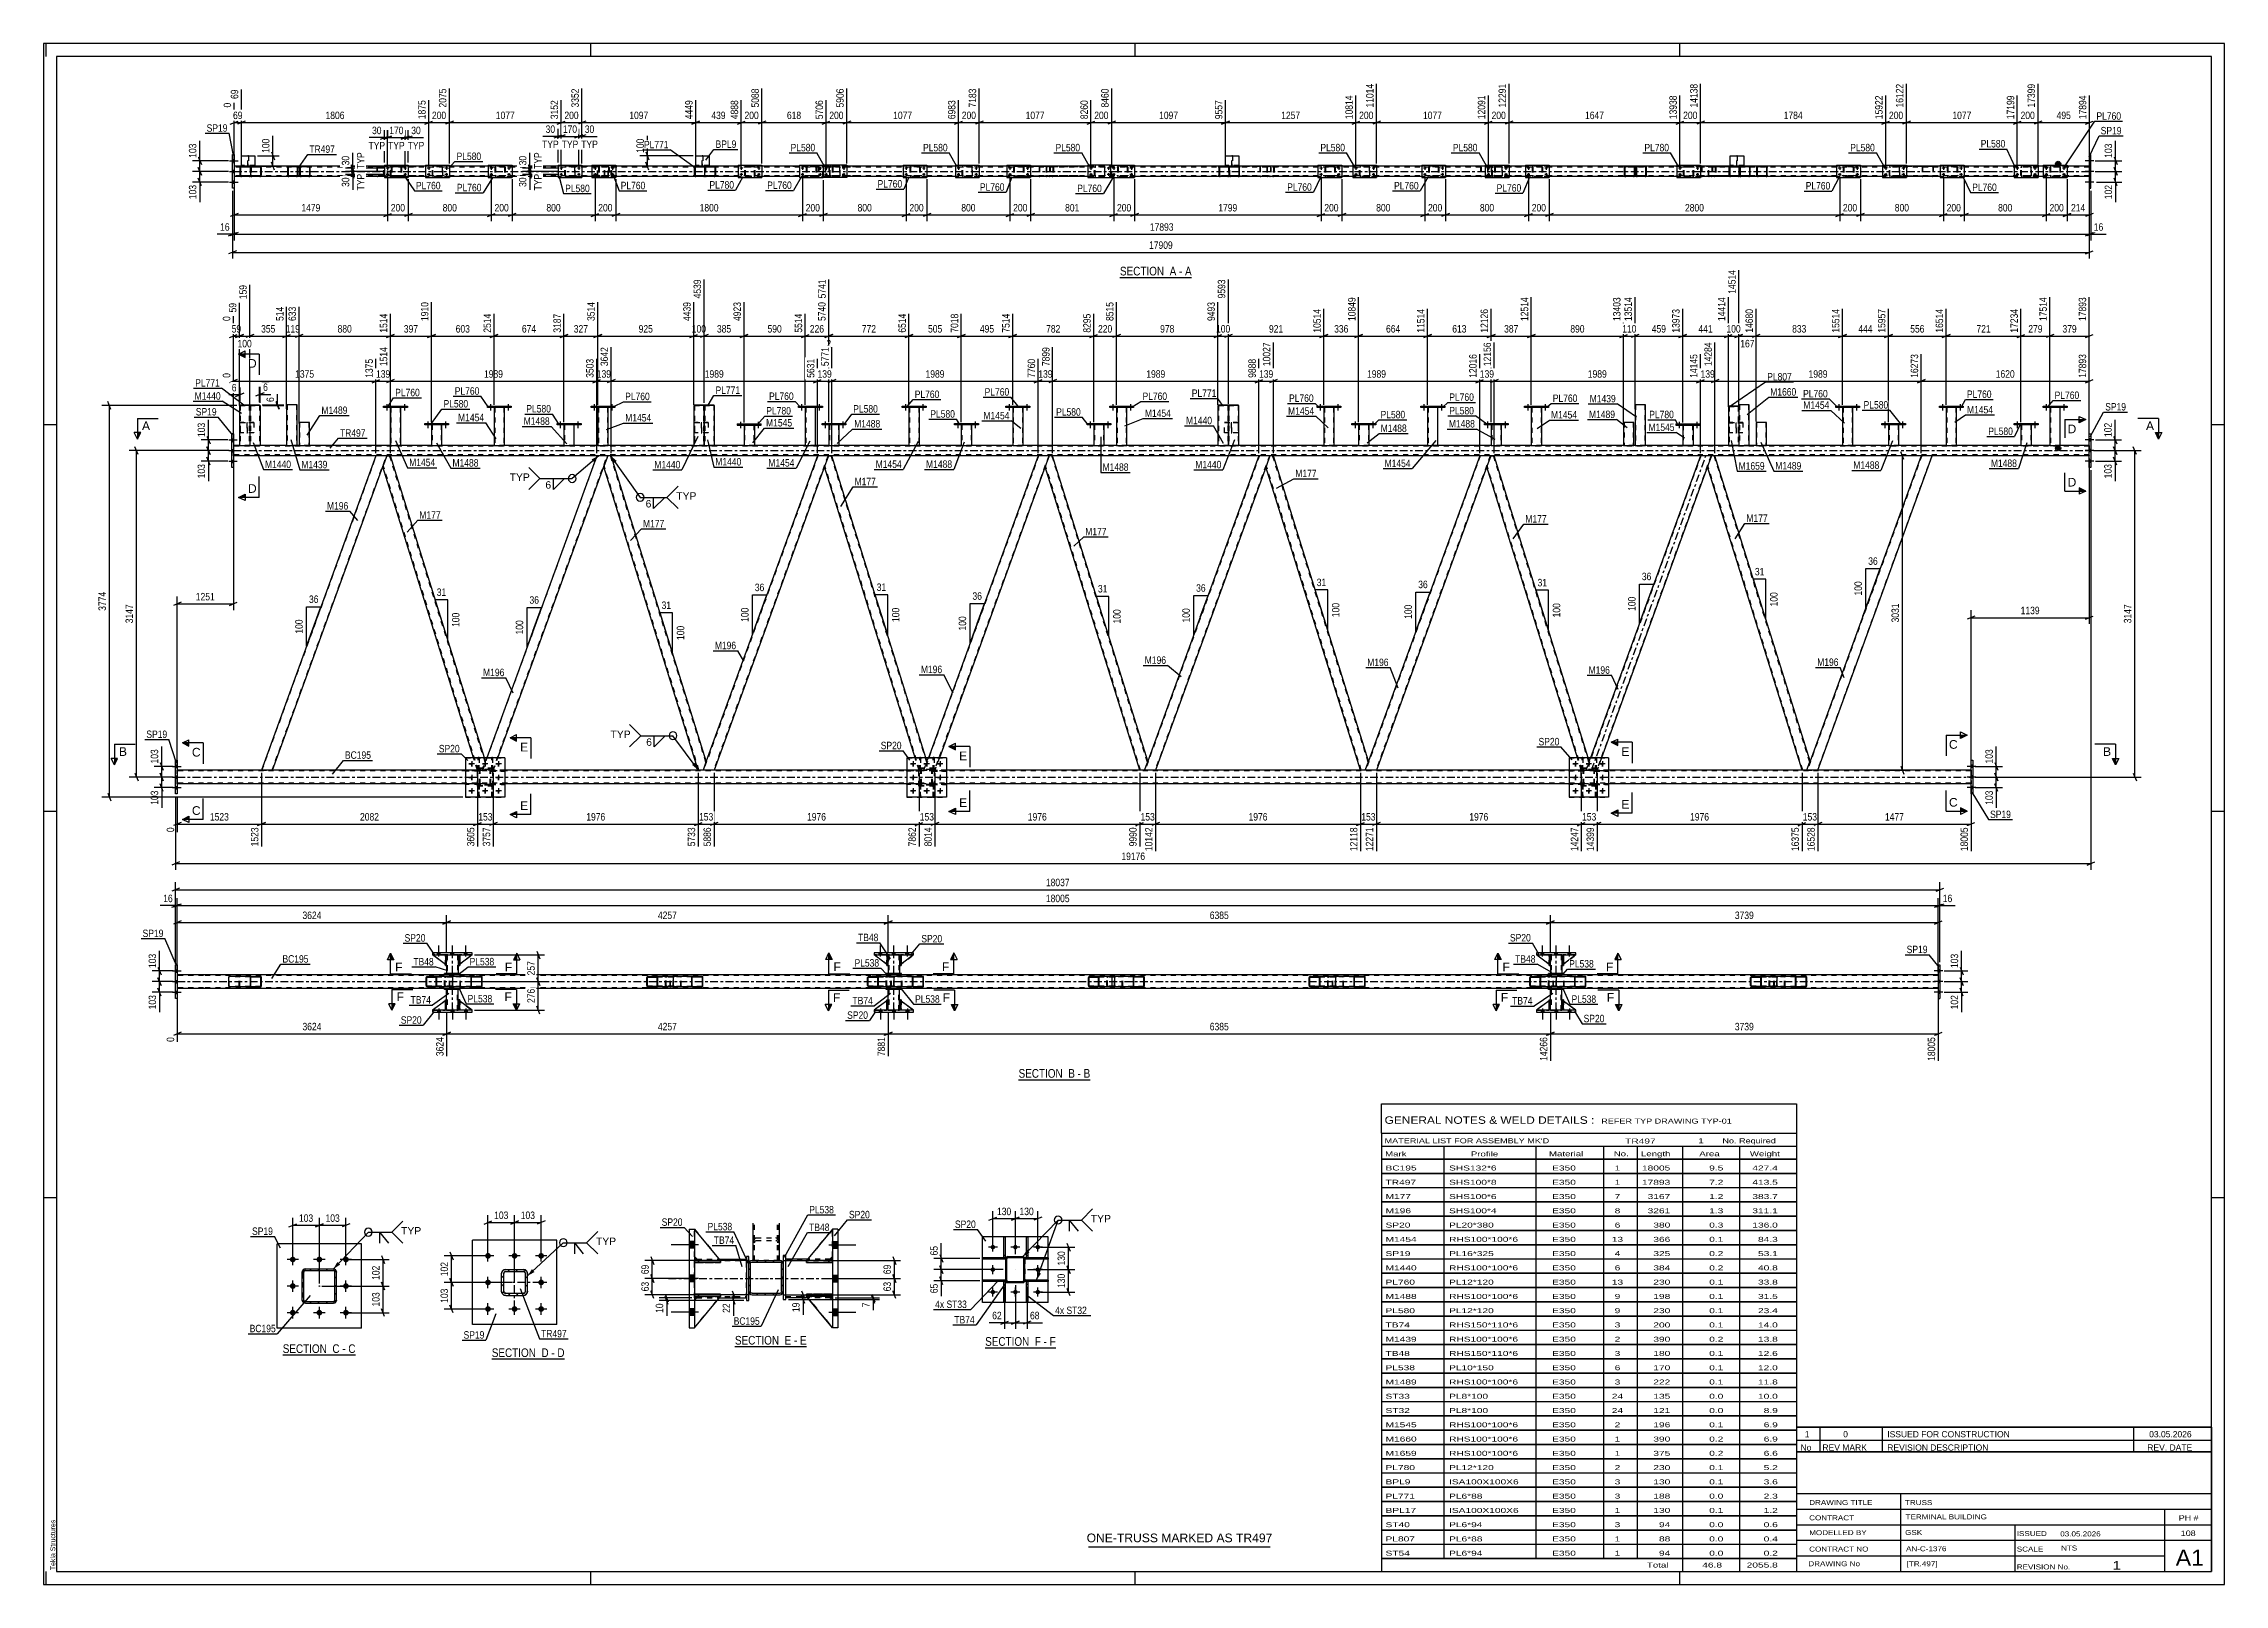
# Model space of a CAD drawing. Header units: millimetres. Extents: x -90 to 751, y -437 to 157.
import ezdxf

# ---------------------------------------------------------------- set-up
doc = ezdxf.new("R2010")
doc.units = ezdxf.units.MM
doc.linetypes.add('DXK_LINE_DOT2', pattern=[3.9198, 1.9599, -1.9599])
doc.linetypes.add('DXK_LINE_DOT3', pattern=[5.9187, 2.979, -0.9799, 0.9799, -0.9799])
doc.styles.add('Arial', font='ARIAL.TTF', dxfattribs={"height": 0.2})
doc.styles.add('Arial Narrow', font='ARIALN.TTF', dxfattribs={"height": 0.2})

# ---------------------------------------------------------------- blocks, each defined once
blk = doc.blocks.new('Unknown-814553232-1133')
at = {"color": 5, "linetype": 'Continuous'}
for p, q in [((750.81, 156.88), (-90.19, 156.88)), ((-90.19, 156.88), (-90.19, -437.12)), ((-89.19, 151.88), (-89.19, 156.88)), ((745.81, 151.88), (-85.19, 151.88)), ((-85.19, 151.88), (-85.19, -432.12)), ((120.81, 151.88), (120.81, 156.88)), ((330.81, 151.88), (330.81, 156.88)), ((540.81, 151.88), (540.81, 156.88)), ((745.81, -432.12), (745.81, 151.88)), ((750.81, -437.12), (750.81, 156.88)), ((-85.19, 9.88), (-90.19, 9.88)), ((750.81, 9.88), (745.81, 9.88)), ((-85.19, -139.12), (-90.19, -139.12)), ((750.81, -139.12), (745.81, -139.12)), ((-85.19, -288.12), (-90.19, -288.12)), ((750.81, -288.12), (745.81, -288.12)), ((-90.19, -437.12), (750.81, -437.12)), ((-89.19, -437.12), (-89.19, -432.12)), ((-85.19, -432.12), (745.81, -432.12)), ((120.81, -437.12), (120.81, -432.12)), ((330.81, -437.12), (330.81, -432.12)), ((540.81, -437.12), (540.81, -432.12))]:
    blk.add_line(p, q, dxfattribs=at)
at = {"color": 174, "linetype": 'Continuous', "style": 'Arial'}
blk.add_text('Tekla Structures', height=1.9102, rotation=90, dxfattribs=at).set_placement((-85.69, -431.62))
blk = doc.blocks.new('Unknown-814553232-26731')
at = {"color": 7, "linetype": 'Continuous'}
for p, q in [((585.81, -386.06), (745.81, -386.06)), ((585.81, -386.07), (585.81, -432.12)), ((745.81, -386.12), (745.81, -432.12)), ((585.81, -402.12), (745.81, -402.12)), ((625.95, -402.12), (625.95, -432.12)), ((585.81, -408.12), (745.81, -408.12)), ((727.81, -432.06), (727.81, -408.06)), ((585.81, -414.12), (745.81, -414.12)), ((585.81, -420.12), (745.81, -420.12)), ((669.95, -414.12), (669.95, -432.12)), ((585.81, -426.12), (727.81, -426.12)), ((585.81, -432.12), (745.81, -432.12))]:
    blk.add_line(p, q, dxfattribs=at)
at = {"color": 7, "style": 'Arial Narrow'}
for s, height, width, p in [('CONTRACT', 1.909, 1.425378, (590.69, -412.41)), ('DRAWING TITLE', 1.9089, 1.425378, (590.69, -406.51)), ('TRUSS', 1.909, 1.425378, (627.62, -406.53)), ('TERMINAL BUILDING', 1.9089, 1.425378, (627.87, -412.04)), ('MODELLED BY', 1.9089, 1.425378, (590.69, -418.13)), ('GSK', 1.909, 1.425378, (627.69, -418.07)), ('ISSUED', 1.909, 1.425378, (670.75, -418.48)), ('03.05.2026', 1.909, 1.425378, (687.5, -418.6)), ('DRAWING No', 1.909, 1.425378, (590.37, -430.12)), ('CONTRACT NO', 1.9089, 1.425378, (590.69, -424.46)), ('AN-C-1376', 1.909, 1.425378, (628.04, -424.34)), ('[TR.497]', 1.909, 1.425378, (628.27, -430.13)), ('SCALE', 1.909, 1.425378, (670.75, -424.47)), ('1', 3.34, 1.5, (707.72, -431.44)), ('A1', 6.204, 1.25, (732.05, -429.92)), ('REVISION No.', 1.9089, 1.425378, (670.75, -431.35))]:
    blk.add_text(s, height=height, dxfattribs=dict(at, width=width)).set_placement(p)
at = {"color": 7, "linetype": 'Continuous', "style": 'Arial Narrow'}
for s, height, width, p in [('PH #', 2.1, 1.42538, (733.21, -412.56)), ('108', 2.1, 1.42538, (734, -418.46)), ('NTS', 1.909, 1.425378, (687.81, -424.06))]:
    blk.add_text(s, height=height, dxfattribs=dict(at, width=width)).set_placement(p)
blk = doc.blocks.new('Unknown-814553232-26732')
at = {"color": 7, "linetype": 'Continuous'}
for p, q in [((425.81, -251.87), (585.81, -251.87)), ((425.81, -263.12), (425.81, -251.87)), ((585.81, -251.87), (585.81, -263.12)), ((425.81, -263.12), (585.81, -263.12)), ((425.81, -263.12), (425.81, -268.12)), ((425.81, -268.12), (585.81, -268.12)), ((425.81, -268.12), (425.81, -273.12)), ((449.81, -268.12), (449.81, -273.12)), ((485.31, -268.12), (485.31, -273.12)), ((511.31, -268.12), (511.31, -273.12)), ((524.31, -268.12), (524.31, -273.12)), ((541.81, -268.12), (541.81, -273.12)), ((563.81, -268.12), (563.81, -273.12)), ((585.81, -263.12), (585.81, -268.12)), ((585.81, -268.12), (585.81, -273.12)), ((425.81, -273.12), (585.81, -273.12)), ((425.81, -273.17), (425.81, -278.57)), ((425.81, -273.17), (585.81, -273.17)), ((449.81, -273.12), (449.81, -278.62)), ((485.31, -273.12), (485.31, -278.62)), ((511.31, -273.12), (511.31, -278.62)), ((524.31, -273.12), (524.31, -278.62)), ((541.81, -273.12), (541.81, -278.62)), ((563.81, -273.12), (563.81, -278.62)), ((585.81, -273.17), (585.81, -278.57)), ((425.81, -278.57), (585.81, -278.57)), ((425.81, -278.67), (425.81, -284.07)), ((425.81, -278.67), (585.81, -278.67)), ((425.81, -284.07), (585.81, -284.07)), ((425.81, -284.17), (425.81, -289.57)), ((425.81, -284.17), (585.81, -284.17)), ((449.81, -278.62), (449.81, -284.12)), ((449.81, -284.12), (449.81, -289.62)), ((485.31, -278.62), (485.31, -284.12)), ((485.31, -284.12), (485.31, -289.62)), ((511.31, -278.62), (511.31, -284.12)), ((511.31, -284.12), (511.31, -289.62)), ((524.31, -278.62), (524.31, -284.12)), ((524.31, -284.12), (524.31, -289.62)), ((541.81, -278.62), (541.81, -284.12)), ((541.81, -284.12), (541.81, -289.62)), ((563.81, -278.62), (563.81, -284.12)), ((563.81, -284.12), (563.81, -289.62)), ((585.81, -278.67), (585.81, -284.07)), ((585.81, -284.17), (585.81, -289.57)), ((425.81, -289.57), (585.81, -289.57)), ((425.81, -289.67), (425.81, -295.07)), ((425.81, -289.67), (585.81, -289.67)), ((449.81, -289.62), (449.81, -295.12)), ((485.31, -289.62), (485.31, -295.12)), ((511.31, -289.62), (511.31, -295.12)), ((524.31, -289.62), (524.31, -295.12)), ((541.81, -289.62), (541.81, -295.12)), ((563.81, -289.62), (563.81, -295.12)), ((585.81, -289.67), (585.81, -295.07)), ((425.81, -295.07), (585.81, -295.07)), ((425.81, -295.17), (425.81, -300.57)), ((425.81, -295.17), (585.81, -295.17)), ((425.81, -300.57), (585.81, -300.57)), ((425.81, -300.67), (425.81, -306.07)), ((425.81, -300.67), (585.81, -300.67)), ((449.81, -295.12), (449.81, -300.62)), ((449.81, -300.62), (449.81, -306.12)), ((485.31, -295.12), (485.31, -300.62)), ((485.31, -300.62), (485.31, -306.12)), ((511.31, -295.12), (511.31, -300.62)), ((511.31, -300.62), (511.31, -306.12)), ((524.31, -295.12), (524.31, -300.62)), ((524.31, -300.62), (524.31, -306.12)), ((541.81, -295.12), (541.81, -300.62)), ((541.81, -300.62), (541.81, -306.12)), ((563.81, -295.12), (563.81, -300.62)), ((563.81, -300.62), (563.81, -306.12)), ((585.81, -295.17), (585.81, -300.57)), ((585.81, -300.67), (585.81, -306.07)), ((425.81, -306.07), (585.81, -306.07)), ((425.81, -306.17), (425.81, -311.57)), ((425.81, -306.17), (585.81, -306.17)), ((449.81, -306.12), (449.81, -311.62)), ((485.31, -306.12), (485.31, -311.62)), ((511.31, -306.12), (511.31, -311.62)), ((524.31, -306.12), (524.31, -311.62)), ((541.81, -306.12), (541.81, -311.62)), ((563.81, -306.12), (563.81, -311.62)), ((585.81, -306.17), (585.81, -311.57)), ((425.81, -311.57), (585.81, -311.57)), ((425.81, -311.67), (425.81, -317.07)), ((425.81, -311.67), (585.81, -311.67)), ((425.81, -317.07), (585.81, -317.07)), ((425.81, -317.17), (425.81, -322.57)), ((425.81, -317.17), (585.81, -317.17)), ((449.81, -311.62), (449.81, -317.12)), ((449.81, -317.12), (449.81, -322.62)), ((485.31, -311.62), (485.31, -317.12)), ((485.31, -317.12), (485.31, -322.62)), ((511.31, -311.62), (511.31, -317.12)), ((511.31, -317.12), (511.31, -322.62)), ((524.31, -311.62), (524.31, -317.12)), ((524.31, -317.12), (524.31, -322.62)), ((541.81, -311.62), (541.81, -317.12)), ((541.81, -317.12), (541.81, -322.62)), ((563.81, -311.62), (563.81, -317.12)), ((563.81, -317.12), (563.81, -322.62)), ((585.81, -311.67), (585.81, -317.07)), ((585.81, -317.17), (585.81, -322.57)), ((425.81, -322.57), (585.81, -322.57)), ((425.81, -322.67), (425.81, -328.07)), ((425.81, -322.67), (585.81, -322.67)), ((449.81, -322.62), (449.81, -328.12)), ((485.31, -322.62), (485.31, -328.12)), ((511.31, -322.62), (511.31, -328.12)), ((524.31, -322.62), (524.31, -328.12)), ((541.81, -322.62), (541.81, -328.12)), ((563.81, -322.62), (563.81, -328.12)), ((585.81, -322.67), (585.81, -328.07)), ((425.81, -328.07), (585.81, -328.07)), ((425.81, -328.17), (425.81, -333.57)), ((425.81, -328.17), (585.81, -328.17)), ((425.81, -333.57), (585.81, -333.57)), ((425.81, -333.67), (425.81, -339.07)), ((425.81, -333.67), (585.81, -333.67)), ((449.81, -328.12), (449.81, -333.62)), ((449.81, -333.62), (449.81, -339.12)), ((485.31, -328.12), (485.31, -333.62)), ((485.31, -333.62), (485.31, -339.12)), ((511.31, -328.12), (511.31, -333.62)), ((511.31, -333.62), (511.31, -339.12)), ((524.31, -328.12), (524.31, -333.62)), ((524.31, -333.62), (524.31, -339.12)), ((541.81, -328.12), (541.81, -333.62)), ((541.81, -333.62), (541.81, -339.12)), ((563.81, -328.12), (563.81, -333.62)), ((563.81, -333.62), (563.81, -339.12)), ((585.81, -328.17), (585.81, -333.57)), ((585.81, -333.67), (585.81, -339.07)), ((425.81, -339.07), (585.81, -339.07)), ((425.81, -339.17), (425.81, -344.57)), ((425.81, -339.17), (585.81, -339.17)), ((425.81, -344.57), (585.81, -344.57)), ((425.81, -344.67), (425.81, -350.07)), ((425.81, -344.67), (585.81, -344.67)), ((449.81, -339.12), (449.81, -344.62)), ((449.81, -344.62), (449.81, -350.12)), ((485.31, -339.12), (485.31, -344.62)), ((485.31, -344.62), (485.31, -350.12)), ((511.31, -339.12), (511.31, -344.62)), ((511.31, -344.62), (511.31, -350.12)), ((524.31, -339.12), (524.31, -344.62)), ((524.31, -344.62), (524.31, -350.12)), ((541.81, -339.12), (541.81, -344.62)), ((541.81, -344.62), (541.81, -350.12)), ((563.81, -339.12), (563.81, -344.62)), ((563.81, -344.62), (563.81, -350.12)), ((585.81, -339.17), (585.81, -344.57)), ((585.81, -344.67), (585.81, -350.07)), ((425.81, -350.07), (585.81, -350.07)), ((425.81, -350.17), (425.81, -355.57)), ((425.81, -350.17), (585.81, -350.17)), ((449.81, -350.12), (449.81, -355.62)), ((485.31, -350.12), (485.31, -355.62)), ((511.31, -350.12), (511.31, -355.62)), ((524.31, -350.12), (524.31, -355.62)), ((541.81, -350.12), (541.81, -355.62)), ((563.81, -350.12), (563.81, -355.62)), ((585.81, -350.17), (585.81, -355.57)), ((425.81, -355.57), (585.81, -355.57)), ((425.81, -355.67), (425.81, -361.07)), ((425.81, -355.67), (585.81, -355.67)), ((425.81, -361.07), (585.81, -361.07)), ((425.81, -361.17), (425.81, -366.57)), ((425.81, -361.17), (585.81, -361.17)), ((449.81, -355.62), (449.81, -361.12)), ((449.81, -361.12), (449.81, -366.62)), ((485.31, -355.62), (485.31, -361.12)), ((485.31, -361.12), (485.31, -366.62)), ((511.31, -355.62), (511.31, -361.12)), ((511.31, -361.12), (511.31, -366.62)), ((524.31, -355.62), (524.31, -361.12)), ((524.31, -361.12), (524.31, -366.62)), ((541.81, -355.62), (541.81, -361.12)), ((541.81, -361.12), (541.81, -366.62)), ((563.81, -355.62), (563.81, -361.12)), ((563.81, -361.12), (563.81, -366.62)), ((585.81, -355.67), (585.81, -361.07)), ((585.81, -361.17), (585.81, -366.57)), ((425.81, -366.57), (585.81, -366.57)), ((425.81, -366.67), (425.81, -372.07)), ((425.81, -366.67), (585.81, -366.67)), ((449.81, -366.62), (449.81, -372.12)), ((485.31, -366.62), (485.31, -372.12)), ((511.31, -366.62), (511.31, -372.12)), ((524.31, -366.62), (524.31, -372.12)), ((541.81, -366.62), (541.81, -372.12)), ((563.81, -366.62), (563.81, -372.12)), ((585.81, -366.67), (585.81, -372.07)), ((425.81, -372.07), (585.81, -372.07)), ((425.81, -372.17), (425.81, -377.57)), ((425.81, -372.17), (585.81, -372.17)), ((425.81, -377.57), (585.81, -377.57)), ((425.81, -377.67), (425.81, -383.07)), ((425.81, -377.67), (585.81, -377.67)), ((449.81, -372.12), (449.81, -377.62)), ((449.81, -377.62), (449.81, -383.12)), ((485.31, -372.12), (485.31, -377.62)), ((485.31, -377.62), (485.31, -383.12)), ((511.31, -372.12), (511.31, -377.62)), ((511.31, -377.62), (511.31, -383.12)), ((524.31, -372.12), (524.31, -377.62)), ((524.31, -377.62), (524.31, -383.12)), ((541.81, -372.12), (541.81, -377.62)), ((541.81, -377.62), (541.81, -383.12)), ((563.81, -372.12), (563.81, -377.62)), ((563.81, -377.62), (563.81, -383.12)), ((585.81, -372.17), (585.81, -377.57)), ((585.81, -377.67), (585.81, -383.07)), ((425.81, -383.07), (585.81, -383.07)), ((425.81, -383.17), (425.81, -388.57)), ((425.81, -383.17), (585.81, -383.17)), ((449.81, -383.12), (449.81, -388.62)), ((485.31, -383.12), (485.31, -388.62)), ((511.31, -383.12), (511.31, -388.62)), ((524.31, -383.12), (524.31, -388.62)), ((541.81, -383.12), (541.81, -388.62)), ((563.81, -383.12), (563.81, -388.62)), ((585.81, -383.17), (585.81, -388.57)), ((425.81, -388.57), (585.81, -388.57)), ((425.81, -388.67), (425.81, -394.07)), ((425.81, -388.67), (585.81, -388.67)), ((425.81, -394.07), (585.81, -394.07)), ((425.81, -394.17), (425.81, -399.57)), ((425.81, -394.17), (585.81, -394.17)), ((449.81, -388.62), (449.81, -394.12)), ((449.81, -394.12), (449.81, -399.62)), ((485.31, -388.62), (485.31, -394.12)), ((485.31, -394.12), (485.31, -399.62)), ((511.31, -388.62), (511.31, -394.12)), ((511.31, -394.12), (511.31, -399.62)), ((524.31, -388.62), (524.31, -394.12)), ((524.31, -394.12), (524.31, -399.62)), ((541.81, -388.62), (541.81, -394.12)), ((541.81, -394.12), (541.81, -399.62)), ((563.81, -388.62), (563.81, -394.12)), ((563.81, -394.12), (563.81, -399.62)), ((585.81, -388.67), (585.81, -394.07)), ((585.81, -394.17), (585.81, -399.57)), ((425.81, -399.57), (585.81, -399.57)), ((425.81, -399.67), (425.81, -405.07)), ((425.81, -399.67), (585.81, -399.67)), ((449.81, -399.62), (449.81, -405.12)), ((485.31, -399.62), (485.31, -405.12)), ((511.31, -399.62), (511.31, -405.12)), ((524.31, -399.62), (524.31, -405.12)), ((541.81, -399.62), (541.81, -405.12)), ((563.81, -399.62), (563.81, -405.12)), ((585.81, -399.67), (585.81, -405.07)), ((425.81, -405.07), (585.81, -405.07)), ((425.81, -405.17), (425.81, -410.57)), ((425.81, -405.17), (585.81, -405.17)), ((425.81, -410.57), (585.81, -410.57)), ((425.81, -410.67), (425.81, -416.07)), ((425.81, -410.67), (585.81, -410.67)), ((449.81, -405.12), (449.81, -410.62)), ((449.81, -410.62), (449.81, -416.12)), ((485.31, -405.12), (485.31, -410.62)), ((485.31, -410.62), (485.31, -416.12)), ((511.31, -405.12), (511.31, -410.62)), ((511.31, -410.62), (511.31, -416.12)), ((524.31, -405.12), (524.31, -410.62)), ((524.31, -410.62), (524.31, -416.12)), ((541.81, -405.12), (541.81, -410.62)), ((541.81, -410.62), (541.81, -416.12)), ((563.81, -405.12), (563.81, -410.62)), ((563.81, -410.62), (563.81, -416.12)), ((585.81, -405.17), (585.81, -410.57)), ((585.81, -410.67), (585.81, -416.07)), ((425.81, -416.07), (585.81, -416.07)), ((425.81, -416.17), (425.81, -421.57)), ((425.81, -416.17), (585.81, -416.17)), ((449.81, -416.12), (449.81, -421.62)), ((485.31, -416.12), (485.31, -421.62)), ((511.31, -416.12), (511.31, -421.62)), ((524.31, -416.12), (524.31, -421.62)), ((541.81, -416.12), (541.81, -421.62)), ((563.81, -416.12), (563.81, -421.62)), ((585.81, -416.17), (585.81, -421.57)), ((425.81, -421.57), (585.81, -421.57)), ((425.81, -421.67), (425.81, -427.07)), ((425.81, -421.67), (585.81, -421.67)), ((425.81, -427.07), (585.81, -427.07)), ((425.81, -427.12), (585.81, -427.12)), ((425.81, -427.12), (425.81, -432.12)), ((449.81, -421.62), (449.81, -427.12)), ((485.31, -421.62), (485.31, -427.12)), ((511.31, -421.62), (511.31, -427.12)), ((524.31, -421.62), (524.31, -427.12)), ((541.81, -421.62), (541.81, -427.12)), ((541.81, -427.12), (541.81, -432.12)), ((563.81, -421.62), (563.81, -427.12)), ((563.81, -427.12), (563.81, -432.12)), ((585.81, -421.67), (585.81, -427.07)), ((585.81, -427.12), (585.81, -432.12)), ((425.81, -432.12), (585.81, -432.12))]:
    blk.add_line(p, q, dxfattribs=at)
at = {"color": 7, "style": 'Arial Narrow'}
for s, height, width, p in [('GENERAL NOTES & WELD DETAILS :', 2.8633, 1.4, (426.96, -259.56)), ('REFER TYP DRAWING TYP-01', 1.9089, 1.6, (510.51, -259.46)), ("MATERIAL LIST FOR ASSEMBLY MK'D", 1.9089, 1.6, (426.96, -267.06)), ('TR497', 1.909, 1.794707, (519.71, -267.15)), ('1', 1.91, 1.794707, (547.89, -267.06)), ('No. Required', 1.9089, 1.6, (557.22, -267.06)), ('Mark', 1.909, 1.7, (427.14, -272.12)), ('Profile', 1.909, 1.7, (460.22, -272.12)), ('Material', 1.909, 1.7, (490.35, -272.06)), ('No.', 1.909, 1.7, (515.31, -272.06)), ('Length', 1.909, 1.7, (525.81, -272.06)), ('Area', 1.909, 1.7, (548.31, -272.06)), ('Weight', 1.909, 1.7, (567.81, -272.06))]:
    blk.add_text(s, height=height, dxfattribs=dict(at, width=width)).set_placement(p)
at = {"color": 7, "linetype": 'Continuous', "style": 'Arial Narrow'}
for s, height, width, p in [('BC195', 1.909, 1.794707, (427.31, -277.55)), ('SHS132*6', 1.909, 1.794707, (451.81, -277.55)), ('E350', 1.909, 1.794707, (491.55, -277.55)), ('1', 1.91, 1.794707, (515.67, -277.55)), ('18005', 1.909, 1.794707, (526.2, -277.55)), ('9.5', 1.909, 1.794707, (552.13, -277.55)), ('427.4', 1.909, 1.794707, (568.76, -277.55)), ('TR497', 1.909, 1.794707, (427.31, -283.05)), ('SHS100*8', 1.909, 1.794707, (451.81, -283.05)), ('E350', 1.909, 1.794707, (491.55, -283.05)), ('1', 1.91, 1.794707, (515.67, -283.05)), ('17893', 1.909, 1.794707, (526.2, -283.05)), ('7.2', 1.909, 1.794707, (552.13, -283.05)), ('413.5', 1.909, 1.794707, (568.76, -283.05)), ('M177', 1.909, 1.794707, (427.31, -288.55)), ('M196', 1.909, 1.794707, (427.31, -294.05)), ('SHS100*6', 1.909, 1.794707, (451.81, -288.55)), ('SHS100*4', 1.909, 1.794707, (451.81, -294.05)), ('E350', 1.909, 1.794707, (491.55, -288.55)), ('E350', 1.909, 1.794707, (491.55, -294.05)), ('8', 1.91, 1.794707, (515.67, -294.05)), ('7', 1.91, 1.794707, (515.67, -288.55)), ('3167', 1.909, 1.794707, (528.39, -288.55)), ('3261', 1.909, 1.794707, (528.39, -294.05)), ('1.2', 1.909, 1.794707, (552.13, -288.55)), ('1.3', 1.909, 1.794707, (552.13, -294.05)), ('383.7', 1.909, 1.794707, (568.76, -288.55)), ('311.1', 1.909, 1.794707, (568.76, -294.05)), ('SP20', 1.909, 1.794707, (427.31, -299.55)), ('PL20*380', 1.909, 1.794707, (451.81, -299.55)), ('E350', 1.909, 1.794707, (491.55, -299.55)), ('6', 1.91, 1.794707, (515.67, -299.55)), ('380', 1.909, 1.794707, (530.58, -299.55)), ('0.3', 1.909, 1.794707, (552.13, -299.55)), ('136.0', 1.909, 1.794707, (568.76, -299.55)), ('SP19', 1.909, 1.794707, (427.31, -310.55)), ('M1454', 1.909, 1.794707, (427.31, -305.05)), ('RHS100*100*6', 1.9089, 1.794707, (451.81, -305.05)), ('PL16*325', 1.909, 1.794707, (451.81, -310.55)), ('E350', 1.909, 1.794707, (491.55, -305.05)), ('E350', 1.909, 1.794707, (491.55, -310.55)), ('13', 1.909, 1.794707, (514.57, -305.05)), ('4', 1.91, 1.794707, (515.67, -310.55)), ('366', 1.909, 1.794707, (530.58, -305.05)), ('325', 1.909, 1.794707, (530.58, -310.55)), ('0.1', 1.909, 1.794707, (552.13, -305.05)), ('0.2', 1.909, 1.794707, (552.13, -310.55)), ('53.1', 1.909, 1.794707, (570.95, -310.55)), ('84.3', 1.909, 1.794707, (570.95, -305.05)), ('M1440', 1.909, 1.794707, (427.31, -316.05)), ('RHS100*100*6', 1.9089, 1.794707, (451.81, -316.05)), ('E350', 1.909, 1.794707, (491.55, -316.05)), ('6', 1.91, 1.794707, (515.67, -316.05)), ('384', 1.909, 1.794707, (530.58, -316.05)), ('0.2', 1.909, 1.794707, (552.13, -316.05)), ('40.8', 1.909, 1.794707, (570.95, -316.05)), ('PL760', 1.909, 1.794707, (427.31, -321.55)), ('M1488', 1.909, 1.794707, (427.31, -327.05)), ('PL12*120', 1.909, 1.794707, (451.81, -321.55)), ('RHS100*100*6', 1.9089, 1.794707, (451.81, -327.05)), ('E350', 1.909, 1.794707, (491.55, -321.55)), ('E350', 1.909, 1.794707, (491.55, -327.05)), ('13', 1.909, 1.794707, (514.57, -321.55)), ('9', 1.91, 1.794707, (515.67, -327.05)), ('230', 1.909, 1.794707, (530.58, -321.55)), ('198', 1.909, 1.794707, (530.58, -327.05)), ('0.1', 1.909, 1.794707, (552.13, -321.55)), ('0.1', 1.909, 1.794707, (552.13, -327.05)), ('33.8', 1.909, 1.794707, (570.95, -321.55)), ('31.5', 1.909, 1.794707, (570.95, -327.05)), ('TB74', 1.909, 1.794707, (427.31, -338.05)), ('PL580', 1.909, 1.794707, (427.31, -332.55)), ('PL12*120', 1.909, 1.794707, (451.81, -332.55)), ('RHS150*110*6', 1.9089, 1.794707, (451.81, -338.05)), ('E350', 1.909, 1.794707, (491.55, -332.55)), ('E350', 1.909, 1.794707, (491.55, -338.05)), ('3', 1.91, 1.794707, (515.67, -338.05)), ('9', 1.91, 1.794707, (515.67, -332.55)), ('230', 1.909, 1.794707, (530.58, -332.55)), ('200', 1.909, 1.794707, (530.58, -338.05)), ('0.1', 1.909, 1.794707, (552.13, -332.55)), ('0.1', 1.909, 1.794707, (552.13, -338.05)), ('23.4', 1.909, 1.794707, (570.95, -332.55)), ('14.0', 1.909, 1.794707, (570.95, -338.05)), ('M1439', 1.909, 1.794707, (427.31, -343.55)), ('RHS100*100*6', 1.9089, 1.794707, (451.81, -343.55)), ('E350', 1.909, 1.794707, (491.55, -343.55)), ('2', 1.91, 1.794707, (515.67, -343.55)), ('390', 1.909, 1.794707, (530.58, -343.55)), ('0.2', 1.909, 1.794707, (552.13, -343.55)), ('13.8', 1.909, 1.794707, (570.95, -343.55)), ('TB48', 1.909, 1.794707, (427.31, -349.05)), ('PL538', 1.909, 1.794707, (427.31, -354.55)), ('RHS150*110*6', 1.9089, 1.794707, (451.81, -349.05)), ('PL10*150', 1.909, 1.794707, (451.81, -354.55)), ('E350', 1.909, 1.794707, (491.55, -349.05)), ('E350', 1.909, 1.794707, (491.55, -354.55)), ('3', 1.91, 1.794707, (515.67, -349.05)), ('6', 1.91, 1.794707, (515.67, -354.55)), ('180', 1.909, 1.794707, (530.58, -349.05)), ('170', 1.909, 1.794707, (530.58, -354.55)), ('0.1', 1.909, 1.794707, (552.13, -349.05)), ('0.1', 1.909, 1.794707, (552.13, -354.55)), ('12.6', 1.909, 1.794707, (570.95, -349.05)), ('12.0', 1.909, 1.794707, (570.95, -354.55)), ('M1489', 1.909, 1.794707, (427.31, -360.05)), ('RHS100*100*6', 1.9089, 1.794707, (451.81, -360.05)), ('E350', 1.909, 1.794707, (491.55, -360.05)), ('3', 1.91, 1.794707, (515.67, -360.05)), ('222', 1.909, 1.794707, (530.58, -360.05)), ('0.1', 1.909, 1.794707, (552.13, -360.05)), ('11.8', 1.909, 1.794707, (570.95, -360.05)), ('ST33', 1.909, 1.794707, (427.31, -365.55)), ('ST32', 1.909, 1.794707, (427.31, -371.05)), ('PL8*100', 1.909, 1.794707, (451.81, -365.55)), ('PL8*100', 1.909, 1.794707, (451.81, -371.05)), ('E350', 1.909, 1.794707, (491.55, -365.55)), ('E350', 1.909, 1.794707, (491.55, -371.05)), ('24', 1.909, 1.794707, (514.57, -365.55)), ('24', 1.909, 1.794707, (514.57, -371.05)), ('135', 1.909, 1.794707, (530.58, -365.55)), ('121', 1.909, 1.794707, (530.58, -371.05)), ('0.0', 1.909, 1.794707, (552.13, -365.55)), ('0.0', 1.909, 1.794707, (552.13, -371.05)), ('10.0', 1.909, 1.794707, (570.95, -365.55)), ('8.9', 1.909, 1.794707, (573.14, -371.05)), ('M1545', 1.909, 1.794707, (427.31, -376.55)), ('RHS100*100*6', 1.9089, 1.794707, (451.81, -376.55)), ('E350', 1.909, 1.794707, (491.55, -376.55)), ('2', 1.91, 1.794707, (515.67, -376.55)), ('196', 1.909, 1.794707, (530.58, -376.55)), ('0.1', 1.909, 1.794707, (552.13, -376.55)), ('6.9', 1.909, 1.794707, (573.14, -376.55)), ('M1660', 1.909, 1.794707, (427.31, -382.05)), ('M1659', 1.909, 1.794707, (427.31, -387.55)), ('RHS100*100*6', 1.9089, 1.794707, (451.81, -382.05)), ('RHS100*100*6', 1.9089, 1.794707, (451.81, -387.55)), ('E350', 1.909, 1.794707, (491.55, -382.05)), ('E350', 1.909, 1.794707, (491.55, -387.55)), ('1', 1.91, 1.794707, (515.67, -382.05)), ('1', 1.91, 1.794707, (515.67, -387.55)), ('390', 1.909, 1.794707, (530.58, -382.05)), ('375', 1.909, 1.794707, (530.58, -387.55)), ('0.2', 1.909, 1.794707, (552.13, -382.05)), ('0.2', 1.909, 1.794707, (552.13, -387.55)), ('6.9', 1.909, 1.794707, (573.14, -382.05)), ('6.6', 1.909, 1.794707, (573.14, -387.55)), ('PL780', 1.909, 1.794707, (427.31, -393.05)), ('PL12*120', 1.909, 1.794707, (451.81, -393.05)), ('E350', 1.909, 1.794707, (491.55, -393.05)), ('2', 1.91, 1.794707, (515.67, -393.05)), ('230', 1.909, 1.794707, (530.58, -393.05)), ('0.1', 1.909, 1.794707, (552.13, -393.05)), ('5.2', 1.909, 1.794707, (573.14, -393.05)), ('BPL9', 1.909, 1.794707, (427.31, -398.55)), ('PL771', 1.909, 1.794707, (427.31, -404.05)), ('PL6*88', 1.909, 1.794707, (451.81, -404.05)), ('ISA100X100X6', 1.9089, 1.794707, (451.81, -398.55)), ('E350', 1.909, 1.794707, (491.55, -398.55)), ('E350', 1.909, 1.794707, (491.55, -404.05)), ('3', 1.91, 1.794707, (515.67, -398.55)), ('3', 1.91, 1.794707, (515.67, -404.05)), ('130', 1.909, 1.794707, (530.58, -398.55)), ('188', 1.909, 1.794707, (530.58, -404.05)), ('0.1', 1.909, 1.794707, (552.13, -398.55)), ('0.0', 1.909, 1.794707, (552.13, -404.05)), ('3.6', 1.909, 1.794707, (573.14, -398.55)), ('2.3', 1.909, 1.794707, (573.14, -404.05)), ('BPL17', 1.909, 1.794707, (427.31, -409.55)), ('ISA100X100X6', 1.9089, 1.794707, (451.81, -409.55)), ('E350', 1.909, 1.794707, (491.55, -409.55)), ('1', 1.91, 1.794707, (515.67, -409.55)), ('130', 1.909, 1.794707, (530.58, -409.55)), ('0.1', 1.909, 1.794707, (552.13, -409.55)), ('1.2', 1.909, 1.794707, (573.14, -409.55)), ('ST40', 1.909, 1.794707, (427.31, -415.05)), ('PL807', 1.909, 1.794707, (427.31, -420.55)), ('PL6*94', 1.909, 1.794707, (451.81, -415.05)), ('PL6*88', 1.909, 1.794707, (451.81, -420.55)), ('E350', 1.909, 1.794707, (491.55, -415.05)), ('E350', 1.909, 1.794707, (491.55, -420.55)), ('3', 1.91, 1.794707, (515.67, -415.05)), ('1', 1.91, 1.794707, (515.67, -420.55)), ('88', 1.909, 1.794707, (532.77, -420.55)), ('94', 1.909, 1.794707, (532.77, -415.05)), ('0.0', 1.909, 1.794707, (552.13, -415.05)), ('0.0', 1.909, 1.794707, (552.13, -420.55)), ('0.6', 1.909, 1.794707, (573.14, -415.05)), ('0.4', 1.909, 1.794707, (573.14, -420.55)), ('ST54', 1.909, 1.794707, (427.31, -426.05)), ('PL6*94', 1.909, 1.794707, (451.81, -426.05)), ('E350', 1.909, 1.794707, (491.55, -426.05)), ('1', 1.91, 1.794707, (515.67, -426.05)), ('Total', 1.909, 1.7, (528.14, -430.62)), ('94', 1.909, 1.794707, (532.77, -426.05)), ('46.8', 1.909, 1.794707, (549.45, -430.62)), ('0.0', 1.909, 1.794707, (552.13, -426.05)), ('2055.8', 1.909, 1.794707, (566.58, -430.62)), ('0.2', 1.909, 1.794707, (573.14, -426.05))]:
    blk.add_text(s, height=height, dxfattribs=dict(at, width=width)).set_placement(p)
blk = doc.blocks.new('Unknown-814553232-26733')
at = {"color": 7, "linetype": 'Continuous'}
blk.add_line((312.81, -422.62), (382.81, -422.62), dxfattribs=at)
at = {"color": 7, "style": 'Arial'}
blk.add_text('ONE-TRUSS MARKED AS TR497', height=3.3428, dxfattribs=at).set_placement((312.05, -420.87))
blk = doc.blocks.new('Unknown-814553232-26734')
at = {"color": 7, "linetype": 'Continuous'}
for p, q in [((585.81, -376.56), (745.81, -376.56)), ((745.81, -376.56), (585.81, -376.56)), ((585.81, -376.56), (585.81, -381.56)), ((594.81, -376.56), (594.81, -381.56)), ((618.81, -376.56), (618.81, -381.56)), ((715.81, -376.56), (715.81, -381.56)), ((745.81, -376.56), (745.81, -381.56)), ((585.81, -381.56), (745.81, -381.56)), ((585.81, -381.56), (585.81, -386.06)), ((585.81, -381.56), (745.81, -381.56)), ((745.81, -386.06), (585.81, -386.06)), ((594.81, -381.56), (594.81, -386.06)), ((618.81, -381.56), (618.81, -386.06)), ((715.81, -381.56), (715.81, -386.06)), ((745.81, -381.56), (745.81, -386.06))]:
    blk.add_line(p, q, dxfattribs=at)
at = {"color": 7, "linetype": 'Continuous', "style": 'Arial Narrow'}
for s, height, width, p in [('1', 2.39, 1.196471, (588.97, -380.42)), ('0', 2.39, 1.196471, (603.81, -380.42)), ('ISSUED FOR CONSTRUCTION', 2.3861, 1.196471, (620.81, -380.42)), ('03.05.2026', 2.386, 1.196471, (721.81, -380.42)), ('No', 2.386, 1.2, (587.35, -385.56)), ('REV MARK', 2.386, 1.2, (595.81, -385.56)), ('REVISION DESCRIPTION', 2.3861, 1.2, (620.81, -385.56)), ('REV. DATE', 2.386, 1.2, (721.09, -385.56))]:
    blk.add_text(s, height=height, dxfattribs=dict(at, width=width)).set_placement(p)
blk = doc.blocks.new('Unknown-814553232-11 - 2911')
at = {"color": 6, "linetype": 'Continuous'}
blk.add_line((324.9, 66.77), (352.54, 66.77), dxfattribs=at)
at = {"color": 0, "linetype": 'Continuous'}
blk.add_wipeout([(343.01, 67.52), (343.01, 71.02), (324.9, 71.02), (324.9, 67.52)], dxfattribs=at)
blk.add_wipeout([(346.61, 67.52), (346.61, 71.02), (344.06, 71.02), (344.06, 67.52)], dxfattribs=at)
at = {"color": 7, "linetype": 'Continuous', "style": 'Arial Narrow'}
blk.add_text('SECTION ', height=3.34, dxfattribs=at).set_placement((324.9, 67.52))
at = {"color": 0, "linetype": 'Continuous'}
blk.add_wipeout([(348.94, 67.52), (348.94, 71.02), (347.66, 71.02), (347.66, 67.52)], dxfattribs=at)
blk.add_wipeout([(352.54, 67.52), (352.54, 71.02), (349.99, 71.02), (349.99, 67.52)], dxfattribs=at)
at = {"color": 7, "linetype": 'Continuous', "style": 'Arial Narrow'}
for s, p in [('A', (344.06, 67.52)), ('-', (347.66, 67.52)), ('A', (349.99, 67.52))]:
    blk.add_text(s, height=3.34, dxfattribs=at).set_placement(p)
blk = doc.blocks.new('Unknown-814553232-12 - 5670')
at = {"color": 6, "linetype": 'Continuous'}
blk.add_line((285.8, -242.54), (313.45, -242.54), dxfattribs=at)
at = {"color": 0, "linetype": 'Continuous'}
blk.add_wipeout([(303.91, -241.79), (303.91, -238.29), (285.8, -238.29), (285.8, -241.79)], dxfattribs=at)
blk.add_wipeout([(307.52, -241.79), (307.52, -238.29), (304.96, -238.29), (304.96, -241.79)], dxfattribs=at)
at = {"color": 7, "linetype": 'Continuous', "style": 'Arial Narrow'}
blk.add_text('SECTION ', height=3.34, dxfattribs=at).set_placement((285.8, -241.79))
at = {"color": 0, "linetype": 'Continuous'}
blk.add_wipeout([(309.84, -241.79), (309.84, -238.29), (308.57, -238.29), (308.57, -241.79)], dxfattribs=at)
blk.add_wipeout([(313.45, -241.79), (313.45, -238.29), (310.89, -238.29), (310.89, -241.79)], dxfattribs=at)
at = {"color": 7, "linetype": 'Continuous', "style": 'Arial Narrow'}
for s, p in [('B', (304.96, -241.79)), ('-', (308.57, -241.79)), ('B', (310.89, -241.79))]:
    blk.add_text(s, height=3.34, dxfattribs=at).set_placement(p)
blk = doc.blocks.new('Unknown-814553232-13 - 7168')
at = {"color": 6, "linetype": 'Continuous'}
blk.add_line((2.02, -348.66), (30.09, -348.66), dxfattribs=at)
at = {"color": 0, "linetype": 'Continuous'}
blk.add_wipeout([(20.13, -347.91), (20.13, -344.41), (2.02, -344.41), (2.02, -347.91)], dxfattribs=at)
blk.add_wipeout([(23.95, -347.91), (23.95, -344.41), (21.18, -344.41), (21.18, -347.91)], dxfattribs=at)
at = {"color": 7, "linetype": 'Continuous', "style": 'Arial Narrow'}
blk.add_text('SECTION ', height=3.34, dxfattribs=at).set_placement((2.02, -347.91))
at = {"color": 0, "linetype": 'Continuous'}
blk.add_wipeout([(26.27, -347.91), (26.27, -344.41), (25, -344.41), (25, -347.91)], dxfattribs=at)
blk.add_wipeout([(30.09, -347.91), (30.09, -344.41), (27.32, -344.41), (27.32, -347.91)], dxfattribs=at)
at = {"color": 7, "linetype": 'Continuous', "style": 'Arial Narrow'}
for s, p in [('C', (21.18, -347.91)), ('C', (27.32, -347.91)), ('-', (25, -347.91))]:
    blk.add_text(s, height=3.34, dxfattribs=at).set_placement(p)
blk = doc.blocks.new('Unknown-814553232-14 - 1619')
at = {"color": 6, "linetype": 'Continuous'}
blk.add_line((82.64, -350.22), (110.71, -350.22), dxfattribs=at)
at = {"color": 0, "linetype": 'Continuous'}
blk.add_wipeout([(100.74, -349.47), (100.74, -345.97), (82.64, -345.97), (82.64, -349.47)], dxfattribs=at)
blk.add_wipeout([(104.56, -349.47), (104.56, -345.97), (101.79, -345.97), (101.79, -349.47)], dxfattribs=at)
at = {"color": 7, "linetype": 'Continuous', "style": 'Arial Narrow'}
blk.add_text('SECTION ', height=3.34, dxfattribs=at).set_placement((82.64, -349.47))
at = {"color": 0, "linetype": 'Continuous'}
blk.add_wipeout([(106.89, -349.47), (106.89, -345.97), (105.61, -345.97), (105.61, -349.47)], dxfattribs=at)
blk.add_wipeout([(110.71, -349.47), (110.71, -345.97), (107.94, -345.97), (107.94, -349.47)], dxfattribs=at)
at = {"color": 7, "linetype": 'Continuous', "style": 'Arial Narrow'}
for s, p in [('D', (101.79, -349.47)), ('-', (105.61, -349.47)), ('D', (107.94, -349.47))]:
    blk.add_text(s, height=3.34, dxfattribs=at).set_placement(p)
blk = doc.blocks.new('Unknown-814553232-15 - 1248')
at = {"color": 6, "linetype": 'Continuous'}
blk.add_line((176.42, -345.43), (204.07, -345.43), dxfattribs=at)
at = {"color": 0, "linetype": 'Continuous'}
blk.add_wipeout([(194.53, -344.68), (194.53, -341.18), (176.42, -341.18), (176.42, -344.68)], dxfattribs=at)
blk.add_wipeout([(198.14, -344.68), (198.14, -341.18), (195.58, -341.18), (195.58, -344.68)], dxfattribs=at)
at = {"color": 7, "linetype": 'Continuous', "style": 'Arial Narrow'}
blk.add_text('SECTION ', height=3.34, dxfattribs=at).set_placement((176.42, -344.68))
at = {"color": 0, "linetype": 'Continuous'}
blk.add_wipeout([(200.46, -344.68), (200.46, -341.18), (199.19, -341.18), (199.19, -344.68)], dxfattribs=at)
blk.add_wipeout([(204.07, -344.68), (204.07, -341.18), (201.51, -341.18), (201.51, -344.68)], dxfattribs=at)
at = {"color": 7, "linetype": 'Continuous', "style": 'Arial Narrow'}
for s, p in [('E', (195.58, -344.68)), ('-', (199.19, -344.68)), ('E', (201.51, -344.68))]:
    blk.add_text(s, height=3.34, dxfattribs=at).set_placement(p)
blk = doc.blocks.new('Unknown-814553232-17 - 6257')
at = {"color": 6, "linetype": 'Continuous'}
blk.add_line((272.91, -345.89), (300.12, -345.89), dxfattribs=at)
at = {"color": 0, "linetype": 'Continuous'}
blk.add_wipeout([(291.01, -345.14), (291.01, -341.64), (272.91, -341.64), (272.91, -345.14)], dxfattribs=at)
blk.add_wipeout([(294.41, -345.14), (294.41, -341.64), (292.06, -341.64), (292.06, -345.14)], dxfattribs=at)
at = {"color": 7, "linetype": 'Continuous', "style": 'Arial Narrow'}
blk.add_text('SECTION ', height=3.34, dxfattribs=at).set_placement((272.91, -345.14))
at = {"color": 0, "linetype": 'Continuous'}
blk.add_wipeout([(296.73, -345.14), (296.73, -341.64), (295.46, -341.64), (295.46, -345.14)], dxfattribs=at)
blk.add_wipeout([(300.12, -345.14), (300.12, -341.64), (297.78, -341.64), (297.78, -345.14)], dxfattribs=at)
at = {"color": 7, "linetype": 'Continuous', "style": 'Arial Narrow'}
for s, p in [('F', (292.06, -345.14)), ('-', (295.46, -345.14)), ('F', (297.78, -345.14))]:
    blk.add_text(s, height=3.34, dxfattribs=at).set_placement(p)
blk = doc.blocks.new('Part-814553232-3111 - 2911')
at = {"color": 7, "linetype": 'DXK_LINE_DOT2'}
for p, q in [((41.01, 109.33), (40.99, 109.15)), ((41.07, 109.49), (41.01, 109.33)), ((41.16, 109.59), (41.07, 109.49)), ((41.27, 109.63), (41.16, 109.59)), ((41.17, 109.32), (41.21, 109.37)), ((41.21, 109.37), (41.27, 109.39)), ((53.42, 109.63), (41.27, 109.63)), ((53.42, 109.39), (41.27, 109.39)), ((42.54, 109.39), (42.54, 109.63)), ((43.55, 109.59), (43.36, 109.63)), ((43.36, 109.39), (43.45, 109.37)), ((43.45, 109.37), (43.53, 109.32)), ((43.85, 109.18), (43.82, 109.33)), ((40.99, 106.11), (40.99, 109.15)), ((40.99, 106.11), (41.01, 105.93)), ((41.01, 105.93), (41.07, 105.77)), ((41.07, 105.77), (41.16, 105.67)), ((41.13, 109.15), (41.14, 109.24)), ((41.13, 106.11), (41.13, 109.15)), ((41.14, 106.02), (41.13, 106.11)), ((41.14, 109.24), (41.17, 109.32)), ((41.17, 105.94), (41.14, 106.02)), ((41.16, 105.67), (41.27, 105.63)), ((41.21, 105.89), (41.17, 105.94)), ((41.27, 105.87), (41.21, 105.89)), ((53.42, 105.87), (41.27, 105.87)), ((53.42, 105.63), (41.27, 105.63)), ((42.54, 105.63), (42.54, 105.87)), ((43.45, 105.89), (43.36, 105.87)), ((43.36, 105.63), (43.55, 105.67)), ((43.53, 105.94), (43.45, 105.89)), ((43.53, 109.32), (43.59, 109.24)), ((43.59, 106.02), (43.53, 105.94)), ((43.59, 109.24), (43.61, 109.15)), ((43.61, 106.11), (43.59, 106.02)), ((43.61, 106.11), (43.61, 109.15)), ((43.82, 105.93), (43.86, 106.11)), ((43.86, 109.15), (43.85, 109.18)), ((43.86, 106.11), (43.86, 109.15))]:
    blk.add_line(p, q, dxfattribs=at)
for centre, start, end in [((43.37, 109.14), 23.84941, 68.8059), ((43.37, 106.13), 291.1941, 336.15059)]:
    blk.add_arc(centre, 0.492, start, end, dxfattribs=at)
blk = doc.blocks.new('Bolt-814553232-3006 - 2911')
at = {"linetype": 'Continuous'}
for points in [[(262.64, 108.55, -1), (262.64, 109.11, -1)], [(262.64, 106.15, -1), (262.64, 106.71, -1)], [(269.44, 108.55, -1), (269.44, 109.11, -1)], [(269.44, 106.15, -1), (269.44, 106.71, -1)]]:
    blk.add_hatch(color=1, dxfattribs=at).paths.add_polyline_path(points)
at = {"color": 1, "linetype": 'Continuous'}
for p, q in [((262.64, 109.39), (262.64, 108.27)), ((269.44, 109.39), (269.44, 108.27)), ((263.2, 108.83), (262.08, 108.83)), ((263.2, 106.43), (262.08, 106.43)), ((262.64, 106.99), (262.64, 105.87)), ((270, 108.83), (268.88, 108.83)), ((270, 106.43), (268.88, 106.43)), ((269.44, 106.99), (269.44, 105.87))]:
    blk.add_line(p, q, dxfattribs=at)
blk = doc.blocks.new('Bolt-814553232-2962 - 2911')
at = {"linetype": 'Continuous'}
for points in [[(-16.7, 111.29), (-16.7, 112.17), (-17.34, 112.17), (-17.34, 111.29)], [(-16.7, 111.29), (-16.7, 112.17), (-17.34, 112.17), (-17.34, 111.29)], [(-16.7, 111.29), (-16.7, 112.17), (-17.34, 112.17), (-17.34, 111.29)], [(-16.7, 107.19), (-16.7, 108.07), (-17.34, 108.07), (-17.34, 107.19)], [(-16.7, 107.19), (-16.7, 108.07), (-17.34, 108.07), (-17.34, 107.19)], [(-16.7, 103.09), (-16.7, 103.97), (-17.34, 103.97), (-17.34, 103.09)], [(-16.7, 103.09), (-16.7, 103.97), (-17.34, 103.97), (-17.34, 103.09)], [(-16.7, 103.09), (-16.7, 103.97), (-17.34, 103.97), (-17.34, 103.09)]]:
    blk.add_hatch(color=1, dxfattribs=at).paths.add_polyline_path(points)
at = {"color": 1, "linetype": 'Continuous'}
for p, q in [((-18.5, 111.73), (-15.18, 111.73)), ((-18.5, 111.73), (-15.18, 111.73)), ((-18.5, 111.73), (-15.18, 111.73)), ((-17.34, 112.17), (-16.7, 112.17)), ((-17.34, 112.17), (-16.7, 112.17)), ((-17.34, 112.17), (-16.7, 112.17)), ((-17.34, 111.29), (-16.7, 111.29)), ((-17.34, 111.29), (-16.7, 111.29)), ((-17.34, 111.29), (-16.7, 111.29)), ((-18.5, 107.63), (-15.18, 107.63)), ((-18.5, 107.63), (-15.18, 107.63)), ((-18.5, 103.53), (-15.18, 103.53)), ((-18.5, 103.53), (-15.18, 103.53)), ((-18.5, 103.53), (-15.18, 103.53)), ((-17.34, 108.07), (-16.7, 108.07)), ((-17.34, 108.07), (-16.7, 108.07)), ((-17.34, 107.19), (-16.7, 107.19)), ((-17.34, 107.19), (-16.7, 107.19)), ((-17.34, 103.97), (-16.7, 103.97)), ((-17.34, 103.97), (-16.7, 103.97)), ((-17.34, 103.97), (-16.7, 103.97)), ((-17.34, 103.09), (-16.7, 103.09)), ((-17.34, 103.09), (-16.7, 103.09)), ((-17.34, 103.09), (-16.7, 103.09))]:
    blk.add_line(p, q, dxfattribs=at)
blk = doc.blocks.new('Part-814553232-7436 - 2911')
at = {"color": 7, "linetype": 'DXK_LINE_DOT2'}
for p, q in [((603.85, 109.15), (603.89, 109.33)), ((603.89, 109.33), (603.85, 109.15)), ((604.15, 109.59), (604.33, 109.63)), ((604.33, 109.63), (604.15, 109.59)), ((604.17, 109.32), (604.24, 109.37)), ((604.24, 109.37), (604.33, 109.39)), ((607.37, 109.63), (604.33, 109.63)), ((607.37, 109.39), (604.33, 109.39)), ((607.37, 109.63), (607.56, 109.59)), ((607.56, 109.59), (607.37, 109.63)), ((607.37, 109.39), (607.47, 109.37)), ((607.47, 109.37), (607.54, 109.32)), ((607.82, 109.33), (607.85, 109.15)), ((607.85, 109.15), (607.82, 109.33)), ((603.85, 109.15), (603.85, 106.11)), ((603.89, 105.93), (603.85, 106.11)), ((603.85, 106.11), (603.89, 105.93)), ((604.09, 109.15), (604.11, 109.24)), ((604.09, 109.15), (604.09, 106.11)), ((604.11, 106.02), (604.09, 106.11)), ((604.11, 109.24), (604.17, 109.32)), ((604.17, 105.94), (604.11, 106.02)), ((604.33, 105.63), (604.15, 105.67)), ((604.15, 105.67), (604.33, 105.63)), ((604.24, 105.89), (604.17, 105.94)), ((604.33, 105.87), (604.24, 105.89)), ((607.37, 105.87), (604.33, 105.87)), ((607.37, 105.63), (604.33, 105.63)), ((607.47, 105.89), (607.37, 105.87)), ((607.56, 105.67), (607.37, 105.63)), ((607.37, 105.63), (607.56, 105.67)), ((607.54, 105.94), (607.47, 105.89)), ((607.54, 109.32), (607.6, 109.24)), ((607.6, 106.02), (607.54, 105.94)), ((607.6, 109.24), (607.61, 109.15)), ((607.61, 106.11), (607.6, 106.02)), ((607.61, 109.15), (607.61, 106.11)), ((607.85, 106.11), (607.82, 105.93)), ((607.82, 105.93), (607.85, 106.11)), ((607.85, 109.15), (607.85, 106.11))]:
    blk.add_line(p, q, dxfattribs=at)
at = {"color": 7, "linetype": 'DXK_LINE_DOT3'}
blk.add_line((605.85, 107.63), (605.85, 107.63), dxfattribs=at)
at = {"color": 7, "linetype": 'DXK_LINE_DOT2'}
for centre, start, end in [((604.33, 109.15), 112.5, 157.5), ((604.33, 109.15), 112.5, 157.5), ((607.37, 109.15), 22.5, 67.5), ((607.37, 109.15), 22.5, 67.5), ((604.33, 106.11), 202.5, 247.5), ((604.33, 106.11), 202.5, 247.5), ((607.37, 106.11), 292.5, 337.5), ((607.37, 106.11), 292.5, 337.5)]:
    blk.add_arc(centre, 0.48, start, end, dxfattribs=at)
blk = doc.blocks.new('Bolt-814553232-2986 - 2911')
at = {"linetype": 'Continuous'}
for points in [[(109.4, 108.55, -1), (109.4, 109.11, -1)], [(109.4, 106.15, -1), (109.4, 106.71, -1)], [(116.2, 108.55, -1), (116.2, 109.11, -1)], [(116.2, 106.15, -1), (116.2, 106.71, -1)]]:
    blk.add_hatch(color=1, dxfattribs=at).paths.add_polyline_path(points)
at = {"color": 1, "linetype": 'Continuous'}
for p, q in [((109.4, 109.39), (109.4, 108.27)), ((116.2, 109.39), (116.2, 108.27)), ((109.96, 108.83), (108.84, 108.83)), ((109.96, 106.43), (108.84, 106.43)), ((109.4, 106.99), (109.4, 105.87)), ((116.76, 108.83), (115.64, 108.83)), ((116.76, 106.43), (115.64, 106.43)), ((116.2, 106.99), (116.2, 105.87))]:
    blk.add_line(p, q, dxfattribs=at)
blk = doc.blocks.new('Part-814553232-3025 - 2911')
at = {"color": 7, "linetype": 'DXK_LINE_DOT2'}
for p, q in [((110.8, 109.15), (110.83, 109.33)), ((110.83, 109.33), (110.8, 109.15)), ((111.09, 109.59), (111.28, 109.63)), ((111.28, 109.63), (111.09, 109.59)), ((111.11, 109.32), (111.18, 109.37)), ((111.18, 109.37), (111.28, 109.39)), ((114.32, 109.63), (111.28, 109.63)), ((114.32, 109.39), (111.28, 109.39)), ((114.32, 109.63), (114.5, 109.59)), ((114.5, 109.59), (114.32, 109.63)), ((114.32, 109.39), (114.41, 109.37)), ((114.41, 109.37), (114.49, 109.32)), ((114.76, 109.33), (114.8, 109.15)), ((114.8, 109.15), (114.76, 109.33)), ((110.8, 106.11), (110.8, 109.15)), ((110.83, 105.93), (110.8, 106.11)), ((110.8, 106.11), (110.83, 105.93)), ((111.04, 109.15), (111.05, 109.24)), ((111.04, 106.11), (111.04, 109.15)), ((111.05, 106.02), (111.04, 106.11)), ((111.05, 109.24), (111.11, 109.32)), ((111.11, 105.94), (111.05, 106.02)), ((111.28, 105.63), (111.09, 105.67)), ((111.09, 105.67), (111.28, 105.63)), ((111.18, 105.89), (111.11, 105.94)), ((111.28, 105.87), (111.18, 105.89)), ((114.32, 105.87), (111.28, 105.87)), ((114.32, 105.63), (111.28, 105.63)), ((114.41, 105.89), (114.32, 105.87)), ((114.5, 105.67), (114.32, 105.63)), ((114.32, 105.63), (114.5, 105.67)), ((114.49, 105.94), (114.41, 105.89)), ((114.49, 109.32), (114.54, 109.24)), ((114.54, 106.02), (114.49, 105.94)), ((114.54, 109.24), (114.56, 109.15)), ((114.56, 106.11), (114.54, 106.02)), ((114.56, 109.15), (114.56, 106.11)), ((114.8, 106.11), (114.76, 105.93)), ((114.76, 105.93), (114.8, 106.11)), ((114.8, 106.11), (114.8, 109.15))]:
    blk.add_line(p, q, dxfattribs=at)
at = {"color": 7, "linetype": 'DXK_LINE_DOT3'}
blk.add_line((112.8, 107.63), (112.8, 107.63), dxfattribs=at)
at = {"color": 7, "linetype": 'DXK_LINE_DOT2'}
for centre, start, end in [((111.28, 109.15), 112.5, 157.5), ((111.28, 109.15), 112.5, 157.5), ((114.32, 109.15), 22.5, 67.5), ((114.32, 109.15), 22.5, 67.5), ((111.28, 106.11), 202.5, 247.5), ((111.28, 106.11), 202.5, 247.5), ((114.32, 106.11), 292.5, 337.5), ((114.32, 106.11), 292.5, 337.5)]:
    blk.add_arc(centre, 0.48, start, end, dxfattribs=at)
blk = doc.blocks.new('Part-814553232-2961 - 2911')
at = {"linetype": 'Continuous'}
blk.add_hatch(color=2, dxfattribs=at).paths.add_polyline_path([(686.69, 109.63), (685.89, 111.03), (687.49, 111.03)])
at = {"color": 2, "linetype": 'Continuous'}
for p, q in [((-13.94, 109.63), (-16.7, 109.63)), ((4.34, 109.63), (-6.82, 109.63)), ((41.25, 109.63), (7.38, 109.63)), ((57.12, 109.63), (50.45, 109.63)), ((81.25, 109.63), (66.32, 109.63)), ((108.2, 109.63), (90.45, 109.63)), ((121.26, 109.63), (117.4, 109.63)), ((161.28, 109.63), (130.46, 109.63)), ((177.64, 109.63), (168.38, 109.63)), ((201.26, 109.63), (186.84, 109.63)), ((241.25, 109.63), (219.56, 109.63)), ((261.44, 109.63), (250.45, 109.63)), ((281.25, 109.63), (270.64, 109.63)), ((312.52, 109.63), (290.45, 109.63)), ((363.5, 109.63), (330.51, 109.63)), ((401.26, 109.63), (370.8, 109.63)), ((414.68, 109.63), (410.46, 109.63)), ((441.25, 109.63), (423.88, 109.63)), ((465.76, 109.63), (450.45, 109.63)), ((481.25, 109.63), (474.96, 109.63)), ((524.34, 109.63), (490.45, 109.63)), ((539.63, 109.63), (527.38, 109.63)), ((560.26, 109.63), (548.83, 109.63)), ((601.25, 109.63), (567.38, 109.63)), ((619, 109.63), (610.45, 109.63)), ((641.26, 109.63), (628.2, 109.63)), ((660.06, 109.63), (650.46, 109.63)), ((669.76, 109.63), (660.16, 109.63)), ((680.93, 109.63), (678.96, 109.63)), ((686.69, 109.63), (685.89, 111.03)), ((685.89, 111.03), (687.49, 111.03)), ((687.49, 111.03), (686.69, 109.63)), ((698.69, 109.63), (690.13, 109.63)), ((-13.87, 105.63), (-16.7, 105.63)), ((-9.86, 105.63), (-10.82, 105.63)), ((4.34, 105.63), (-6.82, 105.63)), ((9.11, 105.63), (7.38, 105.63)), ((41.25, 105.63), (12.16, 105.63)), ((57.12, 105.63), (50.45, 105.63)), ((81.25, 105.63), (66.32, 105.63)), ((108.2, 105.63), (90.45, 105.63)), ((121.26, 105.63), (117.4, 105.63)), ((161.33, 105.63), (130.46, 105.63)), ((165.34, 105.63), (164.38, 105.63)), ((177.64, 105.63), (168.38, 105.63)), ((201.26, 105.63), (186.84, 105.63)), ((241.25, 105.63), (219.56, 105.63)), ((261.44, 105.63), (250.45, 105.63)), ((281.25, 105.63), (270.64, 105.63)), ((312.52, 105.63), (290.45, 105.63)), ((363.5, 105.63), (330.51, 105.63)), ((367.49, 105.63), (366.54, 105.63)), ((401.26, 105.63), (370.54, 105.63)), ((414.68, 105.63), (410.46, 105.63)), ((441.25, 105.63), (423.88, 105.63)), ((465.76, 105.63), (450.45, 105.63)), ((481.25, 105.63), (474.96, 105.63)), ((519.92, 105.63), (490.45, 105.63)), ((524.34, 105.63), (522.97, 105.63)), ((539.63, 105.63), (527.38, 105.63)), ((560.33, 105.63), (548.83, 105.63)), ((564.34, 105.63), (563.38, 105.63)), ((571, 105.63), (567.38, 105.63)), ((601.25, 105.63), (574.05, 105.63)), ((619, 105.63), (610.45, 105.63)), ((641.26, 105.63), (628.2, 105.63)), ((660.06, 105.63), (650.46, 105.63)), ((669.76, 105.63), (660.16, 105.63)), ((680.93, 105.63), (678.96, 105.63)), ((698.69, 105.63), (690.13, 105.63))]:
    blk.add_line(p, q, dxfattribs=at)
at = {"color": 7, "linetype": 'DXK_LINE_DOT2'}
for p, q in [((-16.7, 109.63), (-16.7, 105.63)), ((-6.82, 109.63), (-13.94, 109.63)), ((7.38, 109.63), (4.34, 109.63)), ((50.45, 109.63), (41.25, 109.63)), ((66.32, 109.63), (57.12, 109.63)), ((90.45, 109.63), (81.25, 109.63)), ((117.4, 109.63), (108.2, 109.63)), ((130.46, 109.63), (121.26, 109.63)), ((168.38, 109.63), (161.28, 109.63)), ((186.84, 109.63), (177.64, 109.63)), ((219.56, 109.63), (201.26, 109.63)), ((250.45, 109.63), (241.25, 109.63)), ((270.64, 109.63), (261.44, 109.63)), ((290.45, 109.63), (281.25, 109.63)), ((330.51, 109.63), (312.52, 109.63)), ((370.8, 109.63), (363.5, 109.63)), ((410.46, 109.63), (401.26, 109.63)), ((423.88, 109.63), (414.68, 109.63)), ((450.45, 109.63), (441.25, 109.63)), ((474.96, 109.63), (465.76, 109.63)), ((490.45, 109.63), (481.25, 109.63)), ((527.38, 109.63), (524.34, 109.63)), ((548.83, 109.63), (539.63, 109.63)), ((567.38, 109.63), (560.26, 109.63)), ((610.45, 109.63), (601.25, 109.63)), ((628.2, 109.63), (619, 109.63)), ((650.46, 109.63), (641.26, 109.63)), ((678.96, 109.63), (669.76, 109.63)), ((690.13, 109.63), (680.93, 109.63)), ((698.69, 109.63), (698.69, 105.63)), ((660.06, 109.31), (-16.7, 109.31)), ((660.06, 105.95), (-16.7, 105.95)), ((-10.82, 105.63), (-13.87, 105.63)), ((-6.82, 105.63), (-9.86, 105.63)), ((7.38, 105.63), (4.34, 105.63)), ((12.16, 105.63), (9.11, 105.63)), ((50.45, 105.63), (41.25, 105.63)), ((66.32, 105.63), (57.12, 105.63)), ((90.45, 105.63), (81.25, 105.63)), ((117.4, 105.63), (108.2, 105.63)), ((130.46, 105.63), (121.26, 105.63)), ((164.38, 105.63), (161.33, 105.63)), ((168.38, 105.63), (165.34, 105.63)), ((186.84, 105.63), (177.64, 105.63)), ((219.56, 105.63), (201.26, 105.63)), ((250.45, 105.63), (241.25, 105.63)), ((270.64, 105.63), (261.44, 105.63)), ((290.45, 105.63), (281.25, 105.63)), ((330.51, 105.63), (312.52, 105.63)), ((366.54, 105.63), (363.5, 105.63)), ((370.54, 105.63), (367.49, 105.63)), ((410.46, 105.63), (401.26, 105.63)), ((423.88, 105.63), (414.68, 105.63)), ((450.45, 105.63), (441.25, 105.63)), ((474.96, 105.63), (465.76, 105.63)), ((490.45, 105.63), (481.25, 105.63)), ((522.97, 105.63), (519.92, 105.63)), ((527.38, 105.63), (524.34, 105.63)), ((548.83, 105.63), (539.63, 105.63)), ((563.38, 105.63), (560.33, 105.63)), ((567.38, 105.63), (564.34, 105.63)), ((574.05, 105.63), (571, 105.63)), ((610.45, 105.63), (601.25, 105.63)), ((628.2, 105.63), (619, 105.63)), ((650.46, 105.63), (641.26, 105.63)), ((698.69, 109.31), (660.16, 109.31)), ((698.69, 105.95), (660.16, 105.95)), ((678.96, 105.63), (669.76, 105.63)), ((690.13, 105.63), (680.93, 105.63))]:
    blk.add_line(p, q, dxfattribs=at)
at = {"color": 7, "linetype": 'DXK_LINE_DOT3'}
for p, q in [((-16.7, 107.63), (660.06, 107.63)), ((660.16, 107.63), (698.69, 107.63))]:
    blk.add_line(p, q, dxfattribs=at)
at = {"color": 2, "linetype": 'Continuous'}
blk.add_circle((686.69, 110.53), 1, dxfattribs=at)
blk = doc.blocks.new('Bolt-814553232-2964 - 2911')
at = {"linetype": 'Continuous'}
for points in [[(699.33, 111.29), (699.33, 112.17), (698.69, 112.17), (698.69, 111.29)], [(699.33, 111.29), (699.33, 112.17), (698.69, 112.17), (698.69, 111.29)], [(699.33, 111.29), (699.33, 112.17), (698.69, 112.17), (698.69, 111.29)], [(699.33, 107.19), (699.33, 108.07), (698.69, 108.07), (698.69, 107.19)], [(699.33, 107.19), (699.33, 108.07), (698.69, 108.07), (698.69, 107.19)], [(699.33, 103.09), (699.33, 103.97), (698.69, 103.97), (698.69, 103.09)], [(699.33, 103.09), (699.33, 103.97), (698.69, 103.97), (698.69, 103.09)], [(699.33, 103.09), (699.33, 103.97), (698.69, 103.97), (698.69, 103.09)]]:
    blk.add_hatch(color=1, dxfattribs=at).paths.add_polyline_path(points)
at = {"color": 1, "linetype": 'Continuous'}
for p, q in [((700.49, 111.73), (697.17, 111.73)), ((700.49, 111.73), (697.17, 111.73)), ((700.49, 111.73), (697.17, 111.73)), ((699.33, 112.17), (698.69, 112.17)), ((699.33, 112.17), (698.69, 112.17)), ((699.33, 112.17), (698.69, 112.17)), ((699.33, 111.29), (698.69, 111.29)), ((699.33, 111.29), (698.69, 111.29)), ((699.33, 111.29), (698.69, 111.29)), ((700.49, 107.63), (697.17, 107.63)), ((700.49, 107.63), (697.17, 107.63)), ((700.49, 103.53), (697.17, 103.53)), ((700.49, 103.53), (697.17, 103.53)), ((700.49, 103.53), (697.17, 103.53)), ((699.33, 108.07), (698.69, 108.07)), ((699.33, 108.07), (698.69, 108.07)), ((699.33, 107.19), (698.69, 107.19)), ((699.33, 107.19), (698.69, 107.19)), ((699.33, 103.97), (698.69, 103.97)), ((699.33, 103.97), (698.69, 103.97)), ((699.33, 103.97), (698.69, 103.97)), ((699.33, 103.09), (698.69, 103.09)), ((699.33, 103.09), (698.69, 103.09)), ((699.33, 103.09), (698.69, 103.09))]:
    blk.add_line(p, q, dxfattribs=at)
blk = doc.blocks.new('Bolt-814553232-2983 - 2911')
at = {"linetype": 'Continuous'}
for points in [[(42.45, 108.55, -1), (42.45, 109.11, -1)], [(42.45, 106.15, -1), (42.45, 106.71, -1)], [(49.25, 108.55, -1), (49.25, 109.11, -1)], [(49.25, 106.15, -1), (49.25, 106.71, -1)]]:
    blk.add_hatch(color=1, dxfattribs=at).paths.add_polyline_path(points)
at = {"color": 1, "linetype": 'Continuous'}
for p, q in [((42.45, 109.39), (42.45, 108.27)), ((49.25, 109.39), (49.25, 108.27)), ((43.01, 108.83), (41.89, 108.83)), ((43.01, 106.43), (41.89, 106.43)), ((42.45, 106.99), (42.45, 105.87)), ((49.81, 108.83), (48.69, 108.83)), ((49.81, 106.43), (48.69, 106.43)), ((49.25, 106.99), (49.25, 105.87))]:
    blk.add_line(p, q, dxfattribs=at)
blk = doc.blocks.new('Part-814553232-3157 - 2911')
at = {"color": 2, "linetype": 'Continuous'}
for p, q in [((241.25, 110.03), (241.25, 105.23)), ((241.25, 110.03), (250.45, 110.03)), ((250.45, 110.03), (250.45, 105.23)), ((241.25, 105.23), (250.45, 105.23))]:
    blk.add_line(p, q, dxfattribs=at)
blk = doc.blocks.new('Part-814553232-3048 - 2911')
at = {"color": 2, "linetype": 'Continuous'}
for p, q in [((601.25, 110.03), (601.25, 105.23)), ((601.25, 110.03), (610.45, 110.03)), ((610.45, 110.03), (610.45, 105.23)), ((601.25, 105.23), (610.45, 105.23))]:
    blk.add_line(p, q, dxfattribs=at)
blk = doc.blocks.new('Bolt-814553232-2984 - 2911')
at = {"linetype": 'Continuous'}
for points in [[(58.32, 108.55, -1), (58.32, 109.11, -1)], [(58.32, 106.15, -1), (58.32, 106.71, -1)], [(65.12, 108.55, -1), (65.12, 109.11, -1)], [(65.12, 106.15, -1), (65.12, 106.71, -1)]]:
    blk.add_hatch(color=1, dxfattribs=at).paths.add_polyline_path(points)
at = {"color": 1, "linetype": 'Continuous'}
for p, q in [((58.32, 109.39), (58.32, 108.27)), ((65.12, 109.39), (65.12, 108.27)), ((58.88, 108.83), (57.76, 108.83)), ((58.88, 106.43), (57.76, 106.43)), ((58.32, 106.99), (58.32, 105.87)), ((65.68, 108.83), (64.56, 108.83)), ((65.68, 106.43), (64.56, 106.43)), ((65.12, 106.99), (65.12, 105.87))]:
    blk.add_line(p, q, dxfattribs=at)
blk = doc.blocks.new('Part-814553232-3049 - 2911')
at = {"color": 2, "linetype": 'Continuous'}
for p, q in [((570.56, 109.33), (570.52, 109.15)), ((571, 109.63), (570.82, 109.59)), ((570.83, 109.32), (570.91, 109.37)), ((570.91, 109.37), (571, 109.39)), ((574.04, 109.63), (571, 109.63)), ((574.04, 109.39), (571, 109.39)), ((574.22, 109.59), (574.04, 109.63)), ((574.04, 109.39), (574.13, 109.37)), ((574.13, 109.37), (574.21, 109.32)), ((574.52, 109.15), (574.48, 109.33)), ((570.52, 106.11), (570.52, 109.15)), ((570.52, 106.11), (570.56, 105.93)), ((570.76, 109.15), (570.78, 109.24)), ((570.76, 106.11), (570.76, 109.15)), ((570.78, 106.02), (570.76, 106.11)), ((570.78, 109.24), (570.83, 109.32)), ((570.83, 105.94), (570.78, 106.02)), ((570.82, 105.67), (571, 105.63)), ((570.91, 105.89), (570.83, 105.94)), ((571, 105.87), (570.91, 105.89)), ((574.04, 105.87), (571, 105.87)), ((574.04, 105.63), (571, 105.63)), ((574.13, 105.89), (574.04, 105.87)), ((574.04, 105.63), (574.22, 105.67)), ((574.21, 105.94), (574.13, 105.89)), ((574.21, 109.32), (574.26, 109.24)), ((574.26, 106.02), (574.21, 105.94)), ((574.26, 109.24), (574.28, 109.15)), ((574.28, 106.11), (574.26, 106.02)), ((574.28, 109.15), (574.28, 106.11)), ((574.48, 105.93), (574.52, 106.11)), ((574.52, 106.11), (574.52, 109.15))]:
    blk.add_line(p, q, dxfattribs=at)
at = {"color": 7, "linetype": 'DXK_LINE_DOT2'}
for p, q in [((570.52, 109.15), (570.56, 109.33)), ((570.82, 109.59), (571, 109.63)), ((574.04, 109.63), (574.22, 109.59)), ((574.48, 109.33), (574.52, 109.15)), ((570.56, 105.93), (570.52, 106.11)), ((571, 105.63), (570.82, 105.67)), ((574.22, 105.67), (574.04, 105.63)), ((574.52, 106.11), (574.48, 105.93))]:
    blk.add_line(p, q, dxfattribs=at)
at = {"color": 7, "linetype": 'DXK_LINE_DOT3'}
blk.add_line((572.52, 107.63), (572.52, 107.63), dxfattribs=at)
at = {"color": 2, "linetype": 'Continuous'}
for centre, start, end in [((571, 109.15), 112.5, 157.5), ((574.04, 109.15), 22.5, 67.5), ((571, 106.11), 202.5, 247.5), ((574.04, 106.11), 292.5, 337.5)]:
    blk.add_arc(centre, 0.48, start, end, dxfattribs=at)
at = {"color": 7, "linetype": 'DXK_LINE_DOT2'}
for centre, start, end in [((571, 109.15), 112.5, 157.5), ((574.04, 109.15), 22.5, 67.5), ((571, 106.11), 202.5, 247.5), ((574.04, 106.11), 292.5, 337.5)]:
    blk.add_arc(centre, 0.48, start, end, dxfattribs=at)
blk = doc.blocks.new('Bolt-814553232-2985 - 2911')
at = {"linetype": 'Continuous'}
for points in [[(82.45, 108.55, -1), (82.45, 109.11, -1)], [(82.45, 106.15, -1), (82.45, 106.71, -1)], [(89.25, 108.55, -1), (89.25, 109.11, -1)], [(89.25, 106.15, -1), (89.25, 106.71, -1)]]:
    blk.add_hatch(color=1, dxfattribs=at).paths.add_polyline_path(points)
at = {"color": 1, "linetype": 'Continuous'}
for p, q in [((82.45, 109.39), (82.45, 108.27)), ((89.25, 109.39), (89.25, 108.27)), ((83.01, 108.83), (81.89, 108.83)), ((83.01, 106.43), (81.89, 106.43)), ((82.45, 106.99), (82.45, 105.87)), ((89.81, 108.83), (88.69, 108.83)), ((89.81, 106.43), (88.69, 106.43)), ((89.25, 106.99), (89.25, 105.87))]:
    blk.add_line(p, q, dxfattribs=at)
blk = doc.blocks.new('Bolt-814553232-2987 - 2911')
at = {"linetype": 'Continuous'}
for points in [[(122.46, 108.55, -1), (122.46, 109.11, -1)], [(122.46, 106.15, -1), (122.46, 106.71, -1)], [(129.26, 108.55, -1), (129.26, 109.11, -1)], [(129.26, 106.15, -1), (129.26, 106.71, -1)]]:
    blk.add_hatch(color=1, dxfattribs=at).paths.add_polyline_path(points)
at = {"color": 1, "linetype": 'Continuous'}
for p, q in [((122.46, 109.39), (122.46, 108.27)), ((129.26, 109.39), (129.26, 108.27)), ((123.02, 108.83), (121.9, 108.83)), ((123.02, 106.43), (121.9, 106.43)), ((122.46, 106.99), (122.46, 105.87)), ((129.82, 108.83), (128.7, 108.83)), ((129.82, 106.43), (128.7, 106.43)), ((129.26, 106.99), (129.26, 105.87))]:
    blk.add_line(p, q, dxfattribs=at)
blk = doc.blocks.new('Bolt-814553232-2988 - 2911')
at = {"linetype": 'Continuous'}
for points in [[(211.56, 108.55, -1), (211.56, 109.11, -1)], [(211.56, 106.15, -1), (211.56, 106.71, -1)], [(218.36, 108.55, -1), (218.36, 109.11, -1)], [(218.36, 106.15, -1), (218.36, 106.71, -1)]]:
    blk.add_hatch(color=1, dxfattribs=at).paths.add_polyline_path(points)
at = {"color": 1, "linetype": 'Continuous'}
for p, q in [((211.56, 109.39), (211.56, 108.27)), ((218.36, 109.39), (218.36, 108.27)), ((212.12, 108.83), (211, 108.83)), ((212.12, 106.43), (211, 106.43)), ((211.56, 106.99), (211.56, 105.87)), ((218.92, 108.83), (217.8, 108.83)), ((218.92, 106.43), (217.8, 106.43)), ((218.36, 106.99), (218.36, 105.87))]:
    blk.add_line(p, q, dxfattribs=at)
blk = doc.blocks.new('Part-814553232-3072 - 2911')
at = {"color": 2, "linetype": 'Continuous'}
for p, q in [((401.26, 110.03), (401.26, 105.23)), ((401.26, 110.03), (410.46, 110.03)), ((410.46, 110.03), (410.46, 105.23)), ((401.26, 105.23), (410.46, 105.23))]:
    blk.add_line(p, q, dxfattribs=at)
blk = doc.blocks.new('Bolt-814553232-2989 - 2911')
at = {"linetype": 'Continuous'}
for points in [[(178.84, 108.55, -1), (178.84, 109.11, -1)], [(178.84, 106.15, -1), (178.84, 106.71, -1)], [(185.64, 108.55, -1), (185.64, 109.11, -1)], [(185.64, 106.15, -1), (185.64, 106.71, -1)]]:
    blk.add_hatch(color=1, dxfattribs=at).paths.add_polyline_path(points)
at = {"color": 1, "linetype": 'Continuous'}
for p, q in [((178.84, 109.39), (178.84, 108.27)), ((185.64, 109.39), (185.64, 108.27)), ((179.4, 108.83), (178.28, 108.83)), ((179.4, 106.43), (178.28, 106.43)), ((178.84, 106.99), (178.84, 105.87)), ((186.2, 108.83), (185.08, 108.83)), ((186.2, 106.43), (185.08, 106.43)), ((185.64, 106.99), (185.64, 105.87))]:
    blk.add_line(p, q, dxfattribs=at)
blk = doc.blocks.new('Part-814553232-3054 - 2911')
at = {"color": 2, "linetype": 'Continuous'}
for p, q in [((539.63, 110.03), (539.63, 105.23)), ((539.63, 110.03), (548.83, 110.03)), ((548.83, 110.03), (548.83, 105.23)), ((539.63, 105.23), (548.83, 105.23))]:
    blk.add_line(p, q, dxfattribs=at)
blk = doc.blocks.new('Bolt-814553232-2990 - 2911')
at = {"linetype": 'Continuous'}
for points in [[(642.46, 108.55, -1), (642.46, 109.11, -1)], [(642.46, 106.15, -1), (642.46, 106.71, -1)], [(649.26, 108.55, -1), (649.26, 109.11, -1)], [(649.26, 106.15, -1), (649.26, 106.71, -1)]]:
    blk.add_hatch(color=1, dxfattribs=at).paths.add_polyline_path(points)
at = {"color": 1, "linetype": 'Continuous'}
for p, q in [((642.46, 109.39), (642.46, 108.27)), ((649.26, 109.39), (649.26, 108.27)), ((643.02, 108.83), (641.9, 108.83)), ((643.02, 106.43), (641.9, 106.43)), ((642.46, 106.99), (642.46, 105.87)), ((649.82, 108.83), (648.7, 108.83)), ((649.82, 106.43), (648.7, 106.43)), ((649.26, 106.99), (649.26, 105.87))]:
    blk.add_line(p, q, dxfattribs=at)
blk = doc.blocks.new('Part-814553232-3055 - 2911')
at = {"color": 7, "linetype": 'DXK_LINE_DOT2'}
for p, q in [((542.23, 109.15), (542.27, 109.33)), ((542.27, 109.33), (542.23, 109.15)), ((542.53, 109.59), (542.71, 109.63)), ((542.71, 109.63), (542.53, 109.59)), ((542.54, 109.32), (542.62, 109.37)), ((542.62, 109.37), (542.54, 109.32)), ((542.62, 109.37), (542.71, 109.39)), ((542.71, 109.39), (542.62, 109.37)), ((542.71, 109.63), (545.75, 109.63)), ((542.71, 109.63), (542.71, 109.63)), ((542.71, 109.63), (545.75, 109.63)), ((542.71, 109.39), (545.75, 109.39)), ((542.71, 109.39), (542.71, 109.39)), ((545.75, 109.39), (542.71, 109.39)), ((545.75, 109.63), (545.75, 109.63)), ((545.75, 109.63), (545.94, 109.59)), ((545.94, 109.59), (545.75, 109.63)), ((545.75, 109.39), (545.75, 109.39)), ((545.75, 109.39), (545.85, 109.37)), ((545.85, 109.37), (545.75, 109.39)), ((545.85, 109.37), (545.92, 109.32)), ((545.92, 109.32), (545.85, 109.37)), ((546.2, 109.33), (546.23, 109.15)), ((546.23, 109.15), (546.2, 109.33)), ((542.23, 106.11), (542.23, 109.15)), ((542.27, 105.93), (542.23, 106.11)), ((542.23, 106.11), (542.27, 105.93)), ((542.47, 109.15), (542.49, 109.24)), ((542.49, 109.24), (542.47, 109.15)), ((542.47, 106.11), (542.47, 109.15)), ((542.49, 106.02), (542.47, 106.11)), ((542.47, 106.11), (542.49, 106.02)), ((542.49, 109.24), (542.54, 109.32)), ((542.54, 109.32), (542.49, 109.24)), ((542.54, 105.94), (542.49, 106.02)), ((542.49, 106.02), (542.54, 105.94)), ((542.71, 105.63), (542.53, 105.67)), ((542.53, 105.67), (542.71, 105.63)), ((542.62, 105.89), (542.54, 105.94)), ((542.54, 105.94), (542.62, 105.89)), ((542.71, 105.87), (542.62, 105.89)), ((542.62, 105.89), (542.71, 105.87)), ((542.71, 105.87), (545.75, 105.87)), ((542.71, 105.87), (542.71, 105.87)), ((542.71, 105.87), (545.75, 105.87)), ((542.71, 105.63), (545.75, 105.63)), ((542.71, 105.63), (542.71, 105.63)), ((542.71, 105.63), (545.75, 105.63)), ((545.85, 105.89), (545.75, 105.87)), ((545.75, 105.87), (545.85, 105.89)), ((545.75, 105.87), (545.75, 105.87)), ((545.94, 105.67), (545.75, 105.63)), ((545.75, 105.63), (545.94, 105.67)), ((545.75, 105.63), (545.75, 105.63)), ((545.92, 105.94), (545.85, 105.89)), ((545.85, 105.89), (545.92, 105.94)), ((545.92, 109.32), (545.98, 109.24)), ((545.98, 109.24), (545.92, 109.32)), ((545.98, 106.02), (545.92, 105.94)), ((545.92, 105.94), (545.98, 106.02)), ((545.98, 109.24), (545.99, 109.15)), ((545.99, 109.15), (545.98, 109.24)), ((545.99, 106.11), (545.98, 106.02)), ((545.98, 106.02), (545.99, 106.11)), ((545.99, 106.11), (545.99, 109.15)), ((546.23, 106.11), (546.2, 105.93)), ((546.2, 105.93), (546.23, 106.11)), ((546.23, 106.11), (546.23, 109.15))]:
    blk.add_line(p, q, dxfattribs=at)
at = {"color": 7, "linetype": 'DXK_LINE_DOT3'}
blk.add_line((544.23, 107.63), (544.23, 107.63), dxfattribs=at)
at = {"color": 7, "linetype": 'DXK_LINE_DOT2'}
for centre, start, end in [((542.71, 109.15), 112.5, 157.5), ((542.71, 109.15), 112.5, 157.5), ((545.75, 109.15), 22.5, 67.5), ((545.75, 109.15), 22.5, 67.5), ((542.71, 106.11), 202.5, 247.5), ((542.71, 106.11), 202.5, 247.5), ((545.75, 106.11), 292.5, 337.5), ((545.75, 106.11), 292.5, 337.5)]:
    blk.add_arc(centre, 0.48, start, end, dxfattribs=at)
blk = doc.blocks.new('Bolt-814553232-2991 - 2911')
at = {"linetype": 'Continuous'}
for points in [[(620.2, 108.55, -1), (620.2, 109.11, -1)], [(620.2, 106.15, -1), (620.2, 106.71, -1)], [(627, 108.55, -1), (627, 109.11, -1)], [(627, 106.15, -1), (627, 106.71, -1)]]:
    blk.add_hatch(color=1, dxfattribs=at).paths.add_polyline_path(points)
at = {"color": 1, "linetype": 'Continuous'}
for p, q in [((620.2, 109.39), (620.2, 108.27)), ((627, 109.39), (627, 108.27)), ((620.76, 108.83), (619.64, 108.83)), ((620.76, 106.43), (619.64, 106.43)), ((620.2, 106.99), (620.2, 105.87)), ((627.56, 108.83), (626.44, 108.83)), ((627.56, 106.43), (626.44, 106.43)), ((627, 106.99), (627, 105.87))]:
    blk.add_line(p, q, dxfattribs=at)
blk = doc.blocks.new('Bolt-814553232-2992 - 2911')
at = {"linetype": 'Continuous'}
for points in [[(670.96, 108.55, -1), (670.96, 109.11, -1)], [(670.96, 106.15, -1), (670.96, 106.71, -1)], [(677.76, 108.55, -1), (677.76, 109.11, -1)], [(677.76, 106.15, -1), (677.76, 106.71, -1)]]:
    blk.add_hatch(color=1, dxfattribs=at).paths.add_polyline_path(points)
at = {"color": 1, "linetype": 'Continuous'}
for p, q in [((670.96, 109.39), (670.96, 108.27)), ((677.76, 109.39), (677.76, 108.27)), ((671.52, 108.83), (670.4, 108.83)), ((671.52, 106.43), (670.4, 106.43)), ((670.96, 106.99), (670.96, 105.87)), ((678.32, 108.83), (677.2, 108.83)), ((678.32, 106.43), (677.2, 106.43)), ((677.76, 106.99), (677.76, 105.87))]:
    blk.add_line(p, q, dxfattribs=at)
blk = doc.blocks.new('Bolt-814553232-2993 - 2911')
at = {"linetype": 'Continuous'}
for points in [[(602.45, 108.55, -1), (602.45, 109.11, -1)], [(602.45, 106.15, -1), (602.45, 106.71, -1)], [(609.25, 108.55, -1), (609.25, 109.11, -1)], [(609.25, 106.15, -1), (609.25, 106.71, -1)]]:
    blk.add_hatch(color=1, dxfattribs=at).paths.add_polyline_path(points)
at = {"color": 1, "linetype": 'Continuous'}
for p, q in [((602.45, 109.39), (602.45, 108.27)), ((609.25, 109.39), (609.25, 108.27)), ((603.01, 108.83), (601.89, 108.83)), ((603.01, 106.43), (601.89, 106.43)), ((602.45, 106.99), (602.45, 105.87)), ((609.81, 108.83), (608.69, 108.83)), ((609.81, 106.43), (608.69, 106.43)), ((609.25, 106.99), (609.25, 105.87))]:
    blk.add_line(p, q, dxfattribs=at)
blk = doc.blocks.new('Bolt-814553232-2994 - 2911')
at = {"linetype": 'Continuous'}
for points in [[(682.13, 108.55, -1), (682.13, 109.11, -1)], [(682.13, 106.15, -1), (682.13, 106.71, -1)], [(688.93, 108.55, -1), (688.93, 109.11, -1)], [(688.93, 106.15, -1), (688.93, 106.71, -1)]]:
    blk.add_hatch(color=1, dxfattribs=at).paths.add_polyline_path(points)
at = {"color": 1, "linetype": 'Continuous'}
for p, q in [((682.13, 109.39), (682.13, 108.27)), ((688.93, 109.39), (688.93, 108.27)), ((682.69, 108.83), (681.57, 108.83)), ((682.69, 106.43), (681.57, 106.43)), ((682.13, 106.99), (682.13, 105.87)), ((689.49, 108.83), (688.37, 108.83)), ((689.49, 106.43), (688.37, 106.43)), ((688.93, 106.99), (688.93, 105.87))]:
    blk.add_line(p, q, dxfattribs=at)
blk = doc.blocks.new('Bolt-814553232-2995 - 2911')
at = {"linetype": 'Continuous'}
for points in [[(540.83, 108.55, -1), (540.83, 109.11, -1)], [(540.83, 106.15, -1), (540.83, 106.71, -1)], [(547.63, 108.55, -1), (547.63, 109.11, -1)], [(547.63, 106.15, -1), (547.63, 106.71, -1)]]:
    blk.add_hatch(color=1, dxfattribs=at).paths.add_polyline_path(points)
at = {"color": 1, "linetype": 'Continuous'}
for p, q in [((540.83, 109.39), (540.83, 108.27)), ((547.63, 109.39), (547.63, 108.27)), ((541.39, 108.83), (540.27, 108.83)), ((541.39, 106.43), (540.27, 106.43)), ((540.83, 106.99), (540.83, 105.87)), ((548.19, 108.83), (547.07, 108.83)), ((548.19, 106.43), (547.07, 106.43)), ((547.63, 106.99), (547.63, 105.87))]:
    blk.add_line(p, q, dxfattribs=at)
blk = doc.blocks.new('Part-814553232-3177 - 2911')
at = {"color": 2, "linetype": 'Continuous'}
for p, q in [((641.26, 110.03), (641.26, 105.23)), ((641.26, 110.03), (650.46, 110.03)), ((650.46, 110.03), (650.46, 105.23)), ((641.26, 105.23), (650.46, 105.23))]:
    blk.add_line(p, q, dxfattribs=at)
blk = doc.blocks.new('Part-814553232-3060 - 2911')
at = {"color": 2, "linetype": 'Continuous'}
for p, q in [((465.76, 110.03), (465.76, 105.23)), ((465.76, 110.03), (474.96, 110.03)), ((474.96, 110.03), (474.96, 105.23)), ((465.76, 105.23), (474.96, 105.23))]:
    blk.add_line(p, q, dxfattribs=at)
blk = doc.blocks.new('Bolt-814553232-2996 - 2911')
at = {"linetype": 'Continuous'}
for points in [[(482.45, 108.55, -1), (482.45, 109.11, -1)], [(482.45, 106.15, -1), (482.45, 106.71, -1)], [(489.25, 108.55, -1), (489.25, 109.11, -1)], [(489.25, 106.15, -1), (489.25, 106.71, -1)]]:
    blk.add_hatch(color=1, dxfattribs=at).paths.add_polyline_path(points)
at = {"color": 1, "linetype": 'Continuous'}
for p, q in [((482.45, 109.39), (482.45, 108.27)), ((489.25, 109.39), (489.25, 108.27)), ((483.01, 108.83), (481.89, 108.83)), ((483.01, 106.43), (481.89, 106.43)), ((482.45, 106.99), (482.45, 105.87)), ((489.81, 108.83), (488.69, 108.83)), ((489.81, 106.43), (488.69, 106.43)), ((489.25, 106.99), (489.25, 105.87))]:
    blk.add_line(p, q, dxfattribs=at)
blk = doc.blocks.new('Part-814553232-3061 - 2911')
at = {"color": 7, "linetype": 'DXK_LINE_DOT2'}
for p, q in [((483.85, 109.15), (483.89, 109.33)), ((483.89, 109.33), (483.85, 109.15)), ((484.15, 109.59), (484.33, 109.63)), ((484.33, 109.63), (484.15, 109.59)), ((484.16, 109.32), (484.24, 109.37)), ((484.24, 109.37), (484.33, 109.39)), ((487.37, 109.63), (484.33, 109.63)), ((487.37, 109.39), (484.33, 109.39)), ((487.37, 109.63), (487.56, 109.59)), ((487.56, 109.59), (487.37, 109.63)), ((487.37, 109.39), (487.46, 109.37)), ((487.46, 109.37), (487.54, 109.32)), ((487.82, 109.33), (487.85, 109.15)), ((487.85, 109.15), (487.82, 109.33)), ((483.85, 109.15), (483.85, 106.11)), ((483.89, 105.93), (483.85, 106.11)), ((483.85, 106.11), (483.89, 105.93)), ((484.09, 109.15), (484.11, 109.24)), ((484.09, 109.15), (484.09, 106.11)), ((484.11, 106.02), (484.09, 106.11)), ((484.11, 109.24), (484.16, 109.32)), ((484.16, 105.94), (484.11, 106.02)), ((484.33, 105.63), (484.15, 105.67)), ((484.15, 105.67), (484.33, 105.63)), ((484.24, 105.89), (484.16, 105.94)), ((484.33, 105.87), (484.24, 105.89)), ((487.37, 105.87), (484.33, 105.87)), ((487.37, 105.63), (484.33, 105.63)), ((487.46, 105.89), (487.37, 105.87)), ((487.56, 105.67), (487.37, 105.63)), ((487.37, 105.63), (487.56, 105.67)), ((487.54, 105.94), (487.46, 105.89)), ((487.54, 109.32), (487.59, 109.24)), ((487.59, 106.02), (487.54, 105.94)), ((487.59, 109.24), (487.61, 109.15)), ((487.61, 106.11), (487.59, 106.02)), ((487.61, 109.15), (487.61, 106.11)), ((487.85, 106.11), (487.82, 105.93)), ((487.82, 105.93), (487.85, 106.11)), ((487.85, 109.15), (487.85, 106.11))]:
    blk.add_line(p, q, dxfattribs=at)
at = {"color": 7, "linetype": 'DXK_LINE_DOT3'}
blk.add_line((485.85, 107.63), (485.85, 107.63), dxfattribs=at)
at = {"color": 7, "linetype": 'DXK_LINE_DOT2'}
for centre, start, end in [((484.33, 109.15), 112.5, 157.5), ((484.33, 109.15), 112.5, 157.5), ((487.37, 109.15), 22.5, 67.5), ((487.37, 109.15), 22.5, 67.5), ((484.33, 106.11), 202.5, 247.5), ((484.33, 106.11), 202.5, 247.5), ((487.37, 106.11), 292.5, 337.5), ((487.37, 106.11), 292.5, 337.5)]:
    blk.add_arc(centre, 0.48, start, end, dxfattribs=at)
blk = doc.blocks.new('Bolt-814553232-2997 - 2911')
at = {"linetype": 'Continuous'}
for points in [[(466.96, 108.55, -1), (466.96, 109.11, -1)], [(466.96, 106.15, -1), (466.96, 106.71, -1)], [(473.76, 108.55, -1), (473.76, 109.11, -1)], [(473.76, 106.15, -1), (473.76, 106.71, -1)]]:
    blk.add_hatch(color=1, dxfattribs=at).paths.add_polyline_path(points)
at = {"color": 1, "linetype": 'Continuous'}
for p, q in [((466.96, 109.39), (466.96, 108.27)), ((473.76, 109.39), (473.76, 108.27)), ((467.52, 108.83), (466.4, 108.83)), ((467.52, 106.43), (466.4, 106.43)), ((466.96, 106.99), (466.96, 105.87)), ((474.32, 108.83), (473.2, 108.83)), ((474.32, 106.43), (473.2, 106.43)), ((473.76, 106.99), (473.76, 105.87))]:
    blk.add_line(p, q, dxfattribs=at)
blk = doc.blocks.new('Bolt-814553232-2998 - 2911')
at = {"linetype": 'Continuous'}
for points in [[(442.45, 108.55, -1), (442.45, 109.11, -1)], [(442.45, 106.15, -1), (442.45, 106.71, -1)], [(449.25, 108.55, -1), (449.25, 109.11, -1)], [(449.25, 106.15, -1), (449.25, 106.71, -1)]]:
    blk.add_hatch(color=1, dxfattribs=at).paths.add_polyline_path(points)
at = {"color": 1, "linetype": 'Continuous'}
for p, q in [((442.45, 109.39), (442.45, 108.27)), ((449.25, 109.39), (449.25, 108.27)), ((443.01, 108.83), (441.89, 108.83)), ((443.01, 106.43), (441.89, 106.43)), ((442.45, 106.99), (442.45, 105.87)), ((449.81, 108.83), (448.69, 108.83)), ((449.81, 106.43), (448.69, 106.43)), ((449.25, 106.99), (449.25, 105.87))]:
    blk.add_line(p, q, dxfattribs=at)
blk = doc.blocks.new('Bolt-814553232-2999 - 2911')
at = {"linetype": 'Continuous'}
for points in [[(415.88, 108.55, -1), (415.88, 109.11, -1)], [(415.88, 106.15, -1), (415.88, 106.71, -1)], [(422.68, 108.55, -1), (422.68, 109.11, -1)], [(422.68, 106.15, -1), (422.68, 106.71, -1)]]:
    blk.add_hatch(color=1, dxfattribs=at).paths.add_polyline_path(points)
at = {"color": 1, "linetype": 'Continuous'}
for p, q in [((415.88, 109.39), (415.88, 108.27)), ((422.68, 109.39), (422.68, 108.27)), ((416.44, 108.83), (415.32, 108.83)), ((416.44, 106.43), (415.32, 106.43)), ((415.88, 106.99), (415.88, 105.87)), ((423.24, 108.83), (422.12, 108.83)), ((423.24, 106.43), (422.12, 106.43)), ((422.68, 106.99), (422.68, 105.87))]:
    blk.add_line(p, q, dxfattribs=at)
blk = doc.blocks.new('Bolt-814553232-3000 - 2911')
at = {"linetype": 'Continuous'}
for points in [[(402.46, 108.55, -1), (402.46, 109.11, -1)], [(402.46, 106.15, -1), (402.46, 106.71, -1)], [(409.26, 108.55, -1), (409.26, 109.11, -1)], [(409.26, 106.15, -1), (409.26, 106.71, -1)]]:
    blk.add_hatch(color=1, dxfattribs=at).paths.add_polyline_path(points)
at = {"color": 1, "linetype": 'Continuous'}
for p, q in [((402.46, 109.39), (402.46, 108.27)), ((409.26, 109.39), (409.26, 108.27)), ((403.02, 108.83), (401.9, 108.83)), ((403.02, 106.43), (401.9, 106.43)), ((402.46, 106.99), (402.46, 105.87)), ((409.82, 108.83), (408.7, 108.83)), ((409.82, 106.43), (408.7, 106.43)), ((409.26, 106.99), (409.26, 105.87))]:
    blk.add_line(p, q, dxfattribs=at)
blk = doc.blocks.new('Bolt-814553232-3001 - 2911')
at = {"linetype": 'Continuous'}
for points in [[(202.46, 108.55, -1), (202.46, 109.11, -1)], [(202.46, 106.15, -1), (202.46, 106.71, -1)], [(209.26, 108.55, -1), (209.26, 109.11, -1)], [(209.26, 106.15, -1), (209.26, 106.71, -1)]]:
    blk.add_hatch(color=1, dxfattribs=at).paths.add_polyline_path(points)
at = {"color": 1, "linetype": 'Continuous'}
for p, q in [((202.46, 109.39), (202.46, 108.27)), ((209.26, 109.39), (209.26, 108.27)), ((203.02, 108.83), (201.9, 108.83)), ((203.02, 106.43), (201.9, 106.43)), ((202.46, 106.99), (202.46, 105.87)), ((209.82, 108.83), (208.7, 108.83)), ((209.82, 106.43), (208.7, 106.43)), ((209.26, 106.99), (209.26, 105.87))]:
    blk.add_line(p, q, dxfattribs=at)
blk = doc.blocks.new('Part-814553232-3147 - 2911')
at = {"color": 7, "linetype": 'DXK_LINE_DOT2'}
for p, q in [((43.85, 109.15), (43.89, 109.33)), ((43.89, 109.33), (43.85, 109.15)), ((44.15, 109.59), (44.33, 109.63)), ((44.33, 109.63), (44.15, 109.59)), ((44.16, 109.32), (44.24, 109.37)), ((44.24, 109.37), (44.33, 109.39)), ((47.37, 109.63), (44.33, 109.63)), ((47.37, 109.39), (44.33, 109.39)), ((47.37, 109.63), (47.56, 109.59)), ((47.56, 109.59), (47.37, 109.63)), ((47.37, 109.39), (47.47, 109.37)), ((47.47, 109.37), (47.54, 109.32)), ((47.82, 109.33), (47.85, 109.15)), ((47.85, 109.15), (47.82, 109.33)), ((43.85, 109.15), (43.85, 106.11)), ((43.89, 105.93), (43.85, 106.11)), ((43.85, 106.11), (43.89, 105.93)), ((44.09, 109.15), (44.11, 109.24)), ((44.09, 109.15), (44.09, 106.11)), ((44.11, 106.02), (44.09, 106.11)), ((44.11, 109.24), (44.16, 109.32)), ((44.16, 105.94), (44.11, 106.02)), ((44.33, 105.63), (44.15, 105.67)), ((44.15, 105.67), (44.33, 105.63)), ((44.24, 105.89), (44.16, 105.94)), ((44.33, 105.87), (44.24, 105.89)), ((47.37, 105.87), (44.33, 105.87)), ((47.37, 105.63), (44.33, 105.63)), ((47.47, 105.89), (47.37, 105.87)), ((47.56, 105.67), (47.37, 105.63)), ((47.37, 105.63), (47.56, 105.67)), ((47.54, 105.94), (47.47, 105.89)), ((47.54, 109.32), (47.6, 109.24)), ((47.6, 106.02), (47.54, 105.94)), ((47.6, 109.24), (47.61, 109.15)), ((47.61, 106.11), (47.6, 106.02)), ((47.61, 109.15), (47.61, 106.11)), ((47.85, 106.11), (47.82, 105.93)), ((47.82, 105.93), (47.85, 106.11)), ((47.85, 109.15), (47.85, 106.11))]:
    blk.add_line(p, q, dxfattribs=at)
at = {"color": 7, "linetype": 'DXK_LINE_DOT3'}
blk.add_line((45.85, 107.63), (45.85, 107.63), dxfattribs=at)
at = {"color": 7, "linetype": 'DXK_LINE_DOT2'}
for centre, start, end in [((44.33, 109.15), 112.5, 157.5), ((44.33, 109.15), 112.5, 157.5), ((47.37, 109.15), 22.5, 67.5), ((47.37, 109.15), 22.5, 67.5), ((44.33, 106.11), 202.5, 247.5), ((44.33, 106.11), 202.5, 247.5), ((47.37, 106.11), 292.5, 337.5), ((47.37, 106.11), 292.5, 337.5)]:
    blk.add_arc(centre, 0.48, start, end, dxfattribs=at)
blk = doc.blocks.new('Part-814553232-3066 - 2911')
at = {"color": 2, "linetype": 'Continuous'}
for p, q in [((414.68, 110.03), (414.68, 105.23)), ((414.68, 110.03), (423.88, 110.03)), ((423.88, 110.03), (423.88, 105.23)), ((414.68, 105.23), (423.88, 105.23))]:
    blk.add_line(p, q, dxfattribs=at)
blk = doc.blocks.new('Bolt-814553232-3002 - 2911')
at = {"linetype": 'Continuous'}
for points in [[(322.51, 108.55, -1), (322.51, 109.11, -1)], [(322.51, 106.15, -1), (322.51, 106.71, -1)], [(329.31, 108.55, -1), (329.31, 109.11, -1)], [(329.31, 106.15, -1), (329.31, 106.71, -1)]]:
    blk.add_hatch(color=1, dxfattribs=at).paths.add_polyline_path(points)
at = {"color": 1, "linetype": 'Continuous'}
for p, q in [((322.51, 109.39), (322.51, 108.27)), ((329.31, 109.39), (329.31, 108.27)), ((323.07, 108.83), (321.95, 108.83)), ((323.07, 106.43), (321.95, 106.43)), ((322.51, 106.99), (322.51, 105.87)), ((329.87, 108.83), (328.75, 108.83)), ((329.87, 106.43), (328.75, 106.43)), ((329.31, 106.99), (329.31, 105.87))]:
    blk.add_line(p, q, dxfattribs=at)
blk = doc.blocks.new('Part-814553232-3067 - 2911')
at = {"color": 7, "linetype": 'DXK_LINE_DOT2'}
for p, q in [((443.85, 109.15), (443.89, 109.33)), ((443.89, 109.33), (443.85, 109.15)), ((444.15, 109.59), (444.33, 109.63)), ((444.33, 109.63), (444.15, 109.59)), ((444.16, 109.32), (444.24, 109.37)), ((444.24, 109.37), (444.33, 109.39)), ((447.37, 109.63), (444.33, 109.63)), ((447.37, 109.39), (444.33, 109.39)), ((447.37, 109.63), (447.56, 109.59)), ((447.56, 109.59), (447.37, 109.63)), ((447.37, 109.39), (447.46, 109.37)), ((447.46, 109.37), (447.54, 109.32)), ((447.82, 109.33), (447.85, 109.15)), ((447.85, 109.15), (447.82, 109.33)), ((443.85, 109.15), (443.85, 106.11)), ((443.89, 105.93), (443.85, 106.11)), ((443.85, 106.11), (443.89, 105.93)), ((444.09, 109.15), (444.11, 109.24)), ((444.09, 109.15), (444.09, 106.11)), ((444.11, 106.02), (444.09, 106.11)), ((444.11, 109.24), (444.16, 109.32)), ((444.16, 105.94), (444.11, 106.02)), ((444.33, 105.63), (444.15, 105.67)), ((444.15, 105.67), (444.33, 105.63)), ((444.24, 105.89), (444.16, 105.94)), ((444.33, 105.87), (444.24, 105.89)), ((447.37, 105.87), (444.33, 105.87)), ((447.37, 105.63), (444.33, 105.63)), ((447.46, 105.89), (447.37, 105.87)), ((447.56, 105.67), (447.37, 105.63)), ((447.37, 105.63), (447.56, 105.67)), ((447.54, 105.94), (447.46, 105.89)), ((447.54, 109.32), (447.59, 109.24)), ((447.59, 106.02), (447.54, 105.94)), ((447.59, 109.24), (447.61, 109.15)), ((447.61, 106.11), (447.59, 106.02)), ((447.61, 109.15), (447.61, 106.11)), ((447.85, 106.11), (447.82, 105.93)), ((447.82, 105.93), (447.85, 106.11)), ((447.85, 109.15), (447.85, 106.11))]:
    blk.add_line(p, q, dxfattribs=at)
at = {"color": 7, "linetype": 'DXK_LINE_DOT3'}
blk.add_line((445.85, 107.63), (445.85, 107.63), dxfattribs=at)
at = {"color": 7, "linetype": 'DXK_LINE_DOT2'}
for centre, start, end in [((444.33, 109.15), 112.5, 157.5), ((444.33, 109.15), 112.5, 157.5), ((447.37, 109.15), 22.5, 67.5), ((447.37, 109.15), 22.5, 67.5), ((444.33, 106.11), 202.5, 247.5), ((444.33, 106.11), 202.5, 247.5), ((447.37, 106.11), 292.5, 337.5), ((447.37, 106.11), 292.5, 337.5)]:
    blk.add_arc(centre, 0.48, start, end, dxfattribs=at)
blk = doc.blocks.new('Bolt-814553232-3003 - 2911')
at = {"linetype": 'Continuous'}
for points in [[(282.45, 108.55, -1), (282.45, 109.11, -1)], [(282.45, 106.15, -1), (282.45, 106.71, -1)], [(289.25, 108.55, -1), (289.25, 109.11, -1)], [(289.25, 106.15, -1), (289.25, 106.71, -1)]]:
    blk.add_hatch(color=1, dxfattribs=at).paths.add_polyline_path(points)
at = {"color": 1, "linetype": 'Continuous'}
for p, q in [((282.45, 109.39), (282.45, 108.27)), ((289.25, 109.39), (289.25, 108.27)), ((283.01, 108.83), (281.89, 108.83)), ((283.01, 106.43), (281.89, 106.43)), ((282.45, 106.99), (282.45, 105.87)), ((289.81, 108.83), (288.69, 108.83)), ((289.81, 106.43), (288.69, 106.43)), ((289.25, 106.99), (289.25, 105.87))]:
    blk.add_line(p, q, dxfattribs=at)
blk = doc.blocks.new('Part-814553232-3121 - 2911')
at = {"color": 7, "linetype": 'DXK_LINE_DOT2'}
for p, q in [((382.74, 109.63), (367.41, 109.63)), ((382.74, 109.47), (367.41, 109.47)), ((378.85, 109.43), (378.82, 109.31)), ((378.99, 109.31), (379, 109.37)), ((379, 109.37), (379.04, 109.42)), ((379.16, 109.63), (379.03, 109.61)), ((379.04, 109.42), (379.1, 109.46)), ((379.1, 109.46), (379.16, 109.47)), ((382.87, 109.61), (382.74, 109.63)), ((382.74, 109.47), (382.8, 109.46)), ((382.8, 109.46), (382.83, 109.44)), ((382.83, 109.44), (382.86, 109.42)), ((382.86, 109.42), (382.9, 109.37)), ((382.9, 109.37), (382.91, 109.31)), ((383.08, 109.31), (383.05, 109.43)), ((382.74, 105.79), (367.41, 105.79)), ((382.74, 105.63), (367.41, 105.63)), ((378.82, 109.31), (378.82, 105.95)), ((378.82, 105.95), (378.85, 105.83)), ((378.99, 109.31), (378.99, 105.95)), ((379, 105.89), (378.99, 105.95)), ((379.04, 105.84), (379, 105.89)), ((379.03, 105.66), (379.16, 105.63)), ((379.1, 105.8), (379.04, 105.84)), ((379.16, 105.79), (379.1, 105.8)), ((382.74, 105.79), (382.8, 105.8)), ((382.74, 105.63), (382.87, 105.66)), ((382.8, 105.8), (382.83, 105.82)), ((382.83, 105.82), (382.86, 105.84)), ((382.9, 105.89), (382.86, 105.84)), ((382.91, 105.95), (382.9, 105.89)), ((382.91, 109.31), (382.91, 105.95)), ((383.05, 105.83), (383.08, 105.95)), ((383.08, 109.31), (383.08, 105.95))]:
    blk.add_line(p, q, dxfattribs=at)
for centre, start, end in [((379.15, 109.3), 110.75831, 155.68004), ((382.75, 109.3), 24.31996, 69.24168), ((379.15, 105.96), 204.31996, 249.24168)]:
    blk.add_arc(centre, 0.331, start, end, dxfattribs=at)
blk = doc.blocks.new('Bolt-814553232-3004 - 2911')
at = {"linetype": 'Continuous'}
for points in [[(313.72, 108.55, -1), (313.72, 109.11, -1)], [(313.72, 106.15, -1), (313.72, 106.71, -1)], [(320.52, 108.55, -1), (320.52, 109.11, -1)], [(320.52, 106.15, -1), (320.52, 106.71, -1)]]:
    blk.add_hatch(color=1, dxfattribs=at).paths.add_polyline_path(points)
at = {"color": 1, "linetype": 'Continuous'}
for p, q in [((313.72, 109.39), (313.72, 108.27)), ((320.52, 109.39), (320.52, 108.27)), ((314.28, 108.83), (313.16, 108.83)), ((314.28, 106.43), (313.16, 106.43)), ((313.72, 106.99), (313.72, 105.87)), ((321.08, 108.83), (319.96, 108.83)), ((321.08, 106.43), (319.96, 106.43)), ((320.52, 106.99), (320.52, 105.87))]:
    blk.add_line(p, q, dxfattribs=at)
blk = doc.blocks.new('Bolt-814553232-3005 - 2911')
at = {"linetype": 'Continuous'}
for points in [[(242.45, 108.55, -1), (242.45, 109.11, -1)], [(242.45, 106.15, -1), (242.45, 106.71, -1)], [(249.25, 108.55, -1), (249.25, 109.11, -1)], [(249.25, 106.15, -1), (249.25, 106.71, -1)]]:
    blk.add_hatch(color=1, dxfattribs=at).paths.add_polyline_path(points)
at = {"color": 1, "linetype": 'Continuous'}
for p, q in [((242.45, 109.39), (242.45, 108.27)), ((249.25, 109.39), (249.25, 108.27)), ((243.01, 108.83), (241.89, 108.83)), ((243.01, 106.43), (241.89, 106.43)), ((242.45, 106.99), (242.45, 105.87)), ((249.81, 108.83), (248.69, 108.83)), ((249.81, 106.43), (248.69, 106.43)), ((249.25, 106.99), (249.25, 105.87))]:
    blk.add_line(p, q, dxfattribs=at)
blk = doc.blocks.new('Part-814553232-17112 - 2911')
at = {"color": 7, "linetype": 'DXK_LINE_DOT2'}
for p, q in [((562.74, 109.87), (562.74, 113.63)), ((562.98, 113.63), (562.74, 113.63)), ((562.74, 110.47), (562.98, 110.47)), ((562.98, 109.87), (562.74, 109.87)), ((562.74, 109.87), (562.98, 109.87)), ((562.98, 113.63), (562.98, 109.87))]:
    blk.add_line(p, q, dxfattribs=at)
blk = doc.blocks.new('Part-814553232-3007 - 2911')
at = {"color": 2, "linetype": 'Continuous'}
for p, q in [((-14.31, 109.33), (-14.34, 109.15)), ((-13.86, 109.63), (-14.05, 109.59)), ((-10.82, 109.63), (-13.86, 109.63)), ((-10.64, 109.59), (-10.82, 109.63)), ((-14.34, 106.11), (-14.34, 109.15)), ((-14.34, 106.11), (-14.31, 105.93)), ((-14.05, 105.67), (-13.86, 105.63)), ((-13.87, 105.87), (-13.86, 105.87)), ((-10.82, 105.87), (-13.86, 105.87)), ((-10.82, 105.63), (-13.86, 105.63)), ((-10.82, 105.87), (-10.82, 105.87)), ((-10.82, 105.63), (-10.64, 105.67))]:
    blk.add_line(p, q, dxfattribs=at)
at = {"color": 7, "linetype": 'DXK_LINE_DOT2'}
for p, q in [((-14.34, 109.15), (-14.31, 109.33)), ((-14.05, 109.59), (-13.86, 109.63)), ((-14.03, 109.32), (-13.95, 109.37)), ((-13.95, 109.37), (-13.86, 109.39)), ((-10.82, 109.39), (-13.86, 109.39)), ((-10.82, 109.63), (-10.64, 109.59)), ((-10.82, 109.39), (-10.73, 109.37)), ((-10.73, 109.37), (-10.65, 109.32)), ((-10.38, 109.33), (-10.34, 109.15)), ((-10.34, 109.15), (-10.38, 109.33)), ((-14.31, 105.93), (-14.34, 106.11)), ((-14.1, 109.15), (-14.08, 109.24)), ((-14.1, 106.11), (-14.1, 109.15)), ((-14.08, 106.02), (-14.1, 106.11)), ((-14.08, 109.24), (-14.03, 109.32)), ((-14.03, 105.94), (-14.08, 106.02)), ((-13.86, 105.63), (-14.05, 105.67)), ((-13.95, 105.89), (-14.03, 105.94)), ((-13.86, 105.87), (-13.95, 105.89)), ((-10.82, 105.87), (-10.73, 105.89)), ((-10.64, 105.67), (-10.82, 105.63)), ((-10.65, 105.94), (-10.73, 105.89)), ((-10.65, 109.32), (-10.6, 109.24)), ((-10.6, 106.02), (-10.65, 105.94)), ((-10.6, 109.24), (-10.58, 109.15)), ((-10.58, 106.11), (-10.6, 106.02)), ((-10.58, 109.15), (-10.58, 106.11)), ((-10.34, 106.11), (-10.38, 105.93)), ((-10.38, 105.93), (-10.34, 106.11)), ((-10.34, 106.11), (-10.34, 109.15))]:
    blk.add_line(p, q, dxfattribs=at)
at = {"color": 2, "linetype": 'Continuous'}
for centre, start, end in [((-13.86, 109.15), 112.5, 157.5), ((-10.82, 109.15), 30.74501, 67.5), ((-13.86, 106.11), 202.5, 247.5), ((-10.82, 106.11), 292.5, 329.54718)]:
    blk.add_arc(centre, 0.48, start, end, dxfattribs=at)
at = {"color": 7, "linetype": 'DXK_LINE_DOT2'}
for centre, start, end in [((-13.86, 109.15), 112.5, 157.5), ((-10.82, 109.15), 22.5, 67.5), ((-10.82, 109.15), 22.5, 30.74501), ((-13.86, 106.11), 202.5, 247.5), ((-10.82, 106.11), 292.5, 337.5), ((-10.82, 106.11), 329.54718, 337.5)]:
    blk.add_arc(centre, 0.48, start, end, dxfattribs=at)
blk = doc.blocks.new('Part-814553232-7426 - 2911')
at = {"color": 7, "linetype": 'DXK_LINE_DOT2'}
for p, q in [((264.04, 109.15), (264.07, 109.33)), ((264.07, 109.33), (264.04, 109.15)), ((264.33, 109.59), (264.52, 109.63)), ((264.52, 109.63), (264.33, 109.59)), ((264.35, 109.32), (264.43, 109.37)), ((264.43, 109.37), (264.52, 109.39)), ((267.56, 109.63), (264.52, 109.63)), ((267.56, 109.39), (264.52, 109.39)), ((267.56, 109.63), (267.74, 109.59)), ((267.74, 109.59), (267.56, 109.63)), ((267.56, 109.39), (267.65, 109.37)), ((267.65, 109.37), (267.73, 109.32)), ((268, 109.33), (268.04, 109.15)), ((268.04, 109.15), (268, 109.33)), ((264.04, 106.11), (264.04, 109.15)), ((264.07, 105.93), (264.04, 106.11)), ((264.04, 106.11), (264.07, 105.93)), ((264.28, 109.15), (264.3, 109.24)), ((264.28, 106.11), (264.28, 109.15)), ((264.3, 106.02), (264.28, 106.11)), ((264.3, 109.24), (264.35, 109.32)), ((264.35, 105.94), (264.3, 106.02)), ((264.52, 105.63), (264.33, 105.67)), ((264.33, 105.67), (264.52, 105.63)), ((264.43, 105.89), (264.35, 105.94)), ((264.52, 105.87), (264.43, 105.89)), ((267.56, 105.87), (264.52, 105.87)), ((267.56, 105.63), (264.52, 105.63)), ((267.65, 105.89), (267.56, 105.87)), ((267.74, 105.67), (267.56, 105.63)), ((267.56, 105.63), (267.74, 105.67)), ((267.73, 105.94), (267.65, 105.89)), ((267.73, 109.32), (267.78, 109.24)), ((267.78, 106.02), (267.73, 105.94)), ((267.78, 109.24), (267.8, 109.15)), ((267.8, 106.11), (267.78, 106.02)), ((267.8, 109.15), (267.8, 106.11)), ((268.04, 106.11), (268, 105.93)), ((268, 105.93), (268.04, 106.11)), ((268.04, 106.11), (268.04, 109.15))]:
    blk.add_line(p, q, dxfattribs=at)
at = {"color": 7, "linetype": 'DXK_LINE_DOT3'}
blk.add_line((266.04, 107.63), (266.04, 107.63), dxfattribs=at)
at = {"color": 7, "linetype": 'DXK_LINE_DOT2'}
for centre, start, end in [((264.52, 109.15), 112.5, 157.5), ((264.52, 109.15), 112.5, 157.5), ((267.56, 109.15), 22.5, 67.5), ((267.56, 109.15), 22.5, 67.5), ((264.52, 106.11), 202.5, 247.5), ((264.52, 106.11), 202.5, 247.5), ((267.56, 106.11), 292.5, 337.5), ((267.56, 106.11), 292.5, 337.5)]:
    blk.add_arc(centre, 0.48, start, end, dxfattribs=at)
blk = doc.blocks.new('Part-814553232-3012 - 2911')
at = {"color": 2, "linetype": 'Continuous'}
for p, q in [((-14.1, 105.87), (-14.1, 109.39)), ((-14.1, 109.39), (-6.58, 109.39)), ((-6.58, 109.39), (-6.58, 105.87)), ((-6.58, 105.87), (-14.1, 105.87))]:
    blk.add_line(p, q, dxfattribs=at)
blk = doc.blocks.new('Part-814553232-17110 - 2911')
at = {"color": 2, "linetype": 'Continuous'}
for p, q in [((559.89, 109.33), (559.86, 109.15)), ((560.34, 109.63), (560.15, 109.59)), ((563.38, 109.63), (560.34, 109.63)), ((563.56, 109.59), (563.38, 109.63)), ((563.85, 109.15), (563.82, 109.33)), ((559.86, 106.11), (559.86, 109.15)), ((559.86, 106.11), (559.89, 105.93)), ((560.15, 105.67), (560.34, 105.63)), ((560.33, 105.87), (560.34, 105.87)), ((563.38, 105.87), (560.34, 105.87)), ((563.38, 105.63), (560.34, 105.63)), ((563.38, 105.87), (563.38, 105.87)), ((563.38, 105.63), (563.56, 105.67)), ((563.82, 105.93), (563.85, 106.11))]:
    blk.add_line(p, q, dxfattribs=at)
at = {"color": 7, "linetype": 'DXK_LINE_DOT2'}
for p, q in [((559.86, 109.15), (559.89, 109.33)), ((560.15, 109.59), (560.34, 109.63)), ((560.17, 109.32), (560.24, 109.37)), ((560.24, 109.37), (560.34, 109.39)), ((563.38, 109.39), (560.34, 109.39)), ((563.38, 109.63), (563.56, 109.59)), ((563.38, 109.39), (563.47, 109.37)), ((563.47, 109.37), (563.54, 109.32)), ((563.82, 109.33), (563.85, 109.15)), ((559.89, 105.93), (559.86, 106.11)), ((560.1, 109.15), (560.11, 109.24)), ((560.1, 106.11), (560.1, 109.15)), ((560.11, 106.02), (560.1, 106.11)), ((560.11, 109.24), (560.17, 109.32)), ((560.17, 105.94), (560.11, 106.02)), ((560.34, 105.63), (560.15, 105.67)), ((560.24, 105.89), (560.17, 105.94)), ((560.34, 105.87), (560.24, 105.89)), ((563.38, 105.87), (563.47, 105.89)), ((563.56, 105.67), (563.38, 105.63)), ((563.54, 105.94), (563.47, 105.89)), ((563.54, 109.32), (563.6, 109.24)), ((563.6, 106.02), (563.54, 105.94)), ((563.6, 109.24), (563.62, 109.15)), ((563.62, 106.11), (563.6, 106.02)), ((563.62, 109.15), (563.62, 106.11)), ((563.85, 106.11), (563.82, 105.93)), ((563.85, 109.15), (563.85, 109.15)), ((563.85, 106.11), (563.85, 109.15))]:
    blk.add_line(p, q, dxfattribs=at)
at = {"color": 7, "linetype": 'DXK_LINE_DOT3'}
blk.add_line((561.86, 107.63), (561.86, 107.63), dxfattribs=at)
at = {"color": 2, "linetype": 'Continuous'}
for centre, start, end in [((560.34, 109.15), 112.5, 157.5), ((563.38, 109.15), 22.5, 67.5), ((560.34, 106.11), 202.5, 247.5), ((563.38, 106.11), 292.5, 337.5)]:
    blk.add_arc(centre, 0.48, start, end, dxfattribs=at)
at = {"color": 7, "linetype": 'DXK_LINE_DOT2'}
for centre, start, end in [((560.34, 109.15), 112.5, 157.5), ((563.38, 109.15), 22.5, 67.5), ((560.34, 106.11), 202.5, 247.5), ((563.38, 106.11), 292.5, 337.5)]:
    blk.add_arc(centre, 0.48, start, end, dxfattribs=at)
blk = doc.blocks.new('Part-814553232-3013 - 2911')
at = {"color": 2, "linetype": 'Continuous'}
for p, q in [((8.67, 109.33), (8.63, 109.15)), ((9.11, 109.63), (8.93, 109.59)), ((8.94, 109.32), (9.02, 109.37)), ((9.02, 109.37), (9.11, 109.39)), ((12.15, 109.63), (9.11, 109.63)), ((12.15, 109.39), (9.11, 109.39)), ((12.34, 109.59), (12.15, 109.63)), ((12.15, 109.39), (12.25, 109.37)), ((12.25, 109.37), (12.32, 109.32)), ((12.63, 109.15), (12.6, 109.33)), ((8.63, 106.11), (8.63, 109.15)), ((8.63, 106.11), (8.67, 105.93)), ((8.87, 109.15), (8.89, 109.24)), ((8.87, 106.11), (8.87, 109.15)), ((8.89, 106.02), (8.87, 106.11)), ((8.89, 109.24), (8.94, 109.32)), ((8.94, 105.94), (8.89, 106.02)), ((8.93, 105.67), (9.11, 105.63)), ((9.02, 105.89), (8.94, 105.94)), ((9.11, 105.87), (9.02, 105.89)), ((12.15, 105.87), (9.11, 105.87)), ((12.15, 105.63), (9.11, 105.63)), ((12.25, 105.89), (12.15, 105.87)), ((12.15, 105.63), (12.34, 105.67)), ((12.32, 105.94), (12.25, 105.89)), ((12.32, 109.32), (12.38, 109.24)), ((12.38, 106.02), (12.32, 105.94)), ((12.38, 109.24), (12.39, 109.15)), ((12.39, 106.11), (12.38, 106.02)), ((12.39, 109.15), (12.39, 106.11)), ((12.6, 105.93), (12.63, 106.11)), ((12.63, 106.11), (12.63, 109.15))]:
    blk.add_line(p, q, dxfattribs=at)
at = {"color": 7, "linetype": 'DXK_LINE_DOT2'}
for p, q in [((8.63, 109.15), (8.67, 109.33)), ((8.93, 109.59), (9.11, 109.63)), ((12.15, 109.63), (12.34, 109.59)), ((12.6, 109.33), (12.63, 109.15)), ((8.67, 105.93), (8.63, 106.11)), ((9.11, 105.63), (8.93, 105.67)), ((12.34, 105.67), (12.15, 105.63)), ((12.63, 106.11), (12.6, 105.93))]:
    blk.add_line(p, q, dxfattribs=at)
at = {"color": 7, "linetype": 'DXK_LINE_DOT3'}
blk.add_line((10.63, 107.63), (10.63, 107.63), dxfattribs=at)
at = {"color": 2, "linetype": 'Continuous'}
for centre, start, end in [((9.11, 109.15), 112.5, 157.5), ((12.15, 109.15), 22.5, 67.5), ((9.11, 106.11), 202.5, 247.5), ((12.15, 106.11), 292.5, 337.5)]:
    blk.add_arc(centre, 0.48, start, end, dxfattribs=at)
at = {"color": 7, "linetype": 'DXK_LINE_DOT2'}
for centre, start, end in [((9.11, 109.15), 112.5, 157.5), ((12.15, 109.15), 22.5, 67.5), ((9.11, 106.11), 202.5, 247.5), ((12.15, 106.11), 292.5, 337.5)]:
    blk.add_arc(centre, 0.48, start, end, dxfattribs=at)
blk = doc.blocks.new('Part-814553232-3018 - 2911')
at = {"color": 2, "linetype": 'Continuous'}
for p, q in [((57.12, 110.03), (57.12, 105.23)), ((57.12, 110.03), (66.32, 110.03)), ((66.32, 110.03), (66.32, 105.23)), ((57.12, 105.23), (66.32, 105.23))]:
    blk.add_line(p, q, dxfattribs=at)
blk = doc.blocks.new('Part-814553232-3019 - 2911')
at = {"color": 7, "linetype": 'DXK_LINE_DOT2'}
for p, q in [((59.72, 109.15), (59.75, 109.33)), ((59.75, 109.33), (59.72, 109.15)), ((60.01, 109.59), (60.2, 109.63)), ((60.2, 109.63), (60.01, 109.59)), ((60.03, 109.32), (60.1, 109.37)), ((60.1, 109.37), (60.2, 109.39)), ((63.24, 109.63), (60.2, 109.63)), ((63.24, 109.39), (60.2, 109.39)), ((63.24, 109.63), (63.42, 109.59)), ((63.42, 109.59), (63.24, 109.63)), ((63.24, 109.39), (63.33, 109.37)), ((63.33, 109.37), (63.4, 109.32)), ((63.68, 109.33), (63.72, 109.15)), ((63.72, 109.15), (63.68, 109.33)), ((59.72, 106.11), (59.72, 109.15)), ((59.75, 105.93), (59.72, 106.11)), ((59.72, 106.11), (59.75, 105.93)), ((59.96, 109.15), (59.97, 109.24)), ((59.96, 106.11), (59.96, 109.15)), ((59.97, 106.02), (59.96, 106.11)), ((59.97, 109.24), (60.03, 109.32)), ((60.03, 105.94), (59.97, 106.02)), ((60.2, 105.63), (60.01, 105.67)), ((60.01, 105.67), (60.2, 105.63)), ((60.1, 105.89), (60.03, 105.94)), ((60.2, 105.87), (60.1, 105.89)), ((63.24, 105.87), (60.2, 105.87)), ((63.24, 105.63), (60.2, 105.63)), ((63.33, 105.89), (63.24, 105.87)), ((63.42, 105.67), (63.24, 105.63)), ((63.24, 105.63), (63.42, 105.67)), ((63.4, 105.94), (63.33, 105.89)), ((63.4, 109.32), (63.46, 109.24)), ((63.46, 106.02), (63.4, 105.94)), ((63.46, 109.24), (63.48, 109.15)), ((63.48, 106.11), (63.46, 106.02)), ((63.48, 109.15), (63.48, 106.11)), ((63.72, 106.11), (63.68, 105.93)), ((63.68, 105.93), (63.72, 106.11)), ((63.72, 106.11), (63.72, 109.15))]:
    blk.add_line(p, q, dxfattribs=at)
at = {"color": 7, "linetype": 'DXK_LINE_DOT3'}
blk.add_line((61.72, 107.63), (61.72, 107.63), dxfattribs=at)
at = {"color": 7, "linetype": 'DXK_LINE_DOT2'}
for centre, start, end in [((60.2, 109.15), 112.5, 157.5), ((60.2, 109.15), 112.5, 157.5), ((63.24, 109.15), 22.5, 67.5), ((63.24, 109.15), 22.5, 67.5), ((60.2, 106.11), 202.5, 247.5), ((60.2, 106.11), 202.5, 247.5), ((63.24, 106.11), 292.5, 337.5), ((63.24, 106.11), 292.5, 337.5)]:
    blk.add_arc(centre, 0.48, start, end, dxfattribs=at)
blk = doc.blocks.new('Part-814553232-3073 - 2911')
at = {"color": 7, "linetype": 'DXK_LINE_DOT2'}
for p, q in [((403.86, 109.15), (403.89, 109.33)), ((403.89, 109.33), (403.86, 109.15)), ((404.15, 109.59), (404.34, 109.63)), ((404.34, 109.63), (404.15, 109.59)), ((404.17, 109.32), (404.24, 109.37)), ((404.24, 109.37), (404.34, 109.39)), ((407.38, 109.63), (404.34, 109.63)), ((407.38, 109.39), (404.34, 109.39)), ((407.38, 109.63), (407.56, 109.59)), ((407.56, 109.59), (407.38, 109.63)), ((407.38, 109.39), (407.47, 109.37)), ((407.47, 109.37), (407.55, 109.32)), ((407.82, 109.33), (407.86, 109.15)), ((407.86, 109.15), (407.82, 109.33)), ((403.86, 109.15), (403.86, 106.11)), ((403.89, 105.93), (403.86, 106.11)), ((403.86, 106.11), (403.89, 105.93)), ((404.1, 109.15), (404.11, 109.24)), ((404.1, 109.15), (404.1, 106.11)), ((404.11, 106.02), (404.1, 106.11)), ((404.11, 109.24), (404.17, 109.32)), ((404.17, 105.94), (404.11, 106.02)), ((404.34, 105.63), (404.15, 105.67)), ((404.15, 105.67), (404.34, 105.63)), ((404.24, 105.89), (404.17, 105.94)), ((404.34, 105.87), (404.24, 105.89)), ((407.38, 105.87), (404.34, 105.87)), ((407.38, 105.63), (404.34, 105.63)), ((407.47, 105.89), (407.38, 105.87)), ((407.56, 105.67), (407.38, 105.63)), ((407.38, 105.63), (407.56, 105.67)), ((407.55, 105.94), (407.47, 105.89)), ((407.55, 109.32), (407.6, 109.24)), ((407.6, 106.02), (407.55, 105.94)), ((407.6, 109.24), (407.62, 109.15)), ((407.62, 106.11), (407.6, 106.02)), ((407.62, 109.15), (407.62, 106.11)), ((407.86, 106.11), (407.82, 105.93)), ((407.82, 105.93), (407.86, 106.11)), ((407.86, 109.15), (407.86, 106.11))]:
    blk.add_line(p, q, dxfattribs=at)
at = {"color": 7, "linetype": 'DXK_LINE_DOT3'}
blk.add_line((405.86, 107.63), (405.86, 107.63), dxfattribs=at)
at = {"color": 7, "linetype": 'DXK_LINE_DOT2'}
for centre, start, end in [((404.34, 109.15), 112.5, 157.5), ((404.34, 109.15), 112.5, 157.5), ((407.38, 109.15), 22.5, 67.5), ((407.38, 109.15), 22.5, 67.5), ((404.34, 106.11), 202.5, 247.5), ((404.34, 106.11), 202.5, 247.5), ((407.38, 106.11), 292.5, 337.5), ((407.38, 106.11), 292.5, 337.5)]:
    blk.add_arc(centre, 0.48, start, end, dxfattribs=at)
blk = doc.blocks.new('Part-814553232-3024 - 2911')
at = {"color": 2, "linetype": 'Continuous'}
for p, q in [((108.2, 110.03), (108.2, 105.23)), ((108.2, 110.03), (117.4, 110.03)), ((117.4, 110.03), (117.4, 105.23)), ((108.2, 105.23), (117.4, 105.23))]:
    blk.add_line(p, q, dxfattribs=at)
blk = doc.blocks.new('Part-814553232-3030 - 2911')
at = {"color": 2, "linetype": 'Continuous'}
for p, q in [((177.64, 110.03), (177.64, 105.23)), ((177.64, 110.03), (186.84, 110.03)), ((186.84, 110.03), (186.84, 105.23)), ((177.64, 105.23), (186.84, 105.23))]:
    blk.add_line(p, q, dxfattribs=at)
blk = doc.blocks.new('Part-814553232-3031 - 2911')
at = {"color": 2, "linetype": 'Continuous'}
for p, q in [((160.89, 109.33), (160.86, 109.15)), ((161.34, 109.63), (161.15, 109.59)), ((164.38, 109.63), (161.34, 109.63)), ((164.56, 109.59), (164.38, 109.63)), ((160.86, 106.11), (160.86, 109.15)), ((160.86, 106.11), (160.89, 105.93)), ((161.15, 105.67), (161.34, 105.63)), ((161.33, 105.87), (161.34, 105.87)), ((164.38, 105.87), (161.34, 105.87)), ((164.38, 105.63), (161.34, 105.63)), ((164.38, 105.87), (164.38, 105.87)), ((164.38, 105.63), (164.56, 105.67))]:
    blk.add_line(p, q, dxfattribs=at)
at = {"color": 7, "linetype": 'DXK_LINE_DOT2'}
for p, q in [((160.86, 109.15), (160.89, 109.33)), ((161.15, 109.59), (161.34, 109.63)), ((161.17, 109.32), (161.24, 109.37)), ((161.24, 109.37), (161.34, 109.39)), ((164.38, 109.39), (161.34, 109.39)), ((164.38, 109.63), (164.56, 109.59)), ((164.38, 109.39), (164.47, 109.37)), ((164.47, 109.37), (164.55, 109.32)), ((164.82, 109.33), (164.86, 109.15)), ((164.86, 109.15), (164.82, 109.33)), ((160.89, 105.93), (160.86, 106.11)), ((161.1, 109.15), (161.11, 109.24)), ((161.1, 106.11), (161.1, 109.15)), ((161.11, 106.02), (161.1, 106.11)), ((161.11, 109.24), (161.17, 109.32)), ((161.17, 105.94), (161.11, 106.02)), ((161.34, 105.63), (161.15, 105.67)), ((161.24, 105.89), (161.17, 105.94)), ((161.34, 105.87), (161.24, 105.89)), ((164.38, 105.87), (164.47, 105.89)), ((164.56, 105.67), (164.38, 105.63)), ((164.55, 105.94), (164.47, 105.89)), ((164.55, 109.32), (164.6, 109.24)), ((164.6, 106.02), (164.55, 105.94)), ((164.6, 109.24), (164.62, 109.15)), ((164.62, 106.11), (164.6, 106.02)), ((164.62, 109.15), (164.62, 106.11)), ((164.86, 106.11), (164.82, 105.93)), ((164.82, 105.93), (164.86, 106.11)), ((164.86, 106.11), (164.86, 109.15))]:
    blk.add_line(p, q, dxfattribs=at)
at = {"color": 7, "linetype": 'DXK_LINE_DOT3'}
blk.add_line((162.86, 107.63), (162.86, 107.63), dxfattribs=at)
at = {"color": 2, "linetype": 'Continuous'}
for centre, start, end in [((161.34, 109.15), 112.5, 157.5), ((164.38, 109.15), 30.74482, 67.5), ((161.34, 106.11), 202.5, 247.5), ((164.38, 106.11), 292.5, 329.54699)]:
    blk.add_arc(centre, 0.48, start, end, dxfattribs=at)
at = {"color": 7, "linetype": 'DXK_LINE_DOT2'}
for centre, start, end in [((161.34, 109.15), 112.5, 157.5), ((164.38, 109.15), 22.5, 67.5), ((164.38, 109.15), 22.5, 30.74482), ((161.34, 106.11), 202.5, 247.5), ((164.38, 106.11), 292.5, 337.5), ((164.38, 106.11), 329.54699, 337.5)]:
    blk.add_arc(centre, 0.48, start, end, dxfattribs=at)
blk = doc.blocks.new('Part-814553232-3153 - 2911')
at = {"color": 7, "linetype": 'DXK_LINE_DOT2'}
for p, q in [((83.85, 109.15), (83.89, 109.33)), ((83.89, 109.33), (83.85, 109.15)), ((84.15, 109.59), (84.33, 109.63)), ((84.33, 109.63), (84.15, 109.59)), ((84.16, 109.32), (84.24, 109.37)), ((84.24, 109.37), (84.33, 109.39)), ((87.37, 109.63), (84.33, 109.63)), ((87.37, 109.39), (84.33, 109.39)), ((87.37, 109.63), (87.56, 109.59)), ((87.56, 109.59), (87.37, 109.63)), ((87.37, 109.39), (87.47, 109.37)), ((87.47, 109.37), (87.54, 109.32)), ((87.82, 109.33), (87.85, 109.15)), ((87.85, 109.15), (87.82, 109.33)), ((83.85, 109.15), (83.85, 106.11)), ((83.89, 105.93), (83.85, 106.11)), ((83.85, 106.11), (83.89, 105.93)), ((84.09, 109.15), (84.11, 109.24)), ((84.09, 109.15), (84.09, 106.11)), ((84.11, 106.02), (84.09, 106.11)), ((84.11, 109.24), (84.16, 109.32)), ((84.16, 105.94), (84.11, 106.02)), ((84.33, 105.63), (84.15, 105.67)), ((84.15, 105.67), (84.33, 105.63)), ((84.24, 105.89), (84.16, 105.94)), ((84.33, 105.87), (84.24, 105.89)), ((87.37, 105.87), (84.33, 105.87)), ((87.37, 105.63), (84.33, 105.63)), ((87.47, 105.89), (87.37, 105.87)), ((87.56, 105.67), (87.37, 105.63)), ((87.37, 105.63), (87.56, 105.67)), ((87.54, 105.94), (87.47, 105.89)), ((87.54, 109.32), (87.6, 109.24)), ((87.6, 106.02), (87.54, 105.94)), ((87.6, 109.24), (87.61, 109.15)), ((87.61, 106.11), (87.6, 106.02)), ((87.61, 109.15), (87.61, 106.11)), ((87.85, 106.11), (87.82, 105.93)), ((87.82, 105.93), (87.85, 106.11)), ((87.85, 109.15), (87.85, 106.11))]:
    blk.add_line(p, q, dxfattribs=at)
at = {"color": 7, "linetype": 'DXK_LINE_DOT3'}
blk.add_line((85.85, 107.63), (85.85, 107.63), dxfattribs=at)
at = {"color": 7, "linetype": 'DXK_LINE_DOT2'}
for centre, start, end in [((84.33, 109.15), 112.5, 157.5), ((84.33, 109.15), 112.5, 157.5), ((87.37, 109.15), 22.5, 67.5), ((87.37, 109.15), 22.5, 67.5), ((84.33, 106.11), 202.5, 247.5), ((84.33, 106.11), 202.5, 247.5), ((87.37, 106.11), 292.5, 337.5), ((87.37, 106.11), 292.5, 337.5)]:
    blk.add_arc(centre, 0.48, start, end, dxfattribs=at)
blk = doc.blocks.new('Part-814553232-3036 - 2911')
at = {"color": 7, "linetype": 'DXK_LINE_DOT2'}
for p in [(210.36, 105.23), (210.46, 110.03)]:
    blk.add_line(p, (210.36, 110.03), dxfattribs=at)
at = {"color": 2, "linetype": 'Continuous'}
for p, q in [((219.56, 110.03), (210.46, 110.03)), ((219.56, 110.03), (219.56, 105.23)), ((210.36, 105.23), (210.36, 105.23)), ((219.56, 105.23), (210.36, 105.23))]:
    blk.add_line(p, q, dxfattribs=at)
blk = doc.blocks.new('Part-814553232-3037 - 2911')
at = {"color": 7, "linetype": 'DXK_LINE_DOT2'}
for p, q in [((212.96, 109.15), (212.99, 109.33)), ((212.99, 109.33), (212.96, 109.15)), ((213.25, 109.59), (213.44, 109.63)), ((213.44, 109.63), (213.25, 109.59)), ((213.27, 109.32), (213.35, 109.37)), ((213.35, 109.37), (213.44, 109.39)), ((216.48, 109.63), (213.44, 109.63)), ((216.48, 109.39), (213.44, 109.39)), ((216.48, 109.63), (216.66, 109.59)), ((216.66, 109.59), (216.48, 109.63)), ((216.48, 109.39), (216.57, 109.37)), ((216.57, 109.37), (216.65, 109.32)), ((216.92, 109.33), (216.96, 109.15)), ((216.96, 109.15), (216.92, 109.33)), ((212.96, 106.11), (212.96, 109.15)), ((212.99, 105.93), (212.96, 106.11)), ((212.96, 106.11), (212.99, 105.93)), ((213.2, 109.15), (213.22, 109.24)), ((213.2, 106.11), (213.2, 109.15)), ((213.22, 106.02), (213.2, 106.11)), ((213.22, 109.24), (213.27, 109.32)), ((213.27, 105.94), (213.22, 106.02)), ((213.44, 105.63), (213.25, 105.67)), ((213.25, 105.67), (213.44, 105.63)), ((213.35, 105.89), (213.27, 105.94)), ((213.44, 105.87), (213.35, 105.89)), ((216.48, 105.87), (213.44, 105.87)), ((216.48, 105.63), (213.44, 105.63)), ((216.57, 105.89), (216.48, 105.87)), ((216.66, 105.67), (216.48, 105.63)), ((216.48, 105.63), (216.66, 105.67)), ((216.65, 105.94), (216.57, 105.89)), ((216.65, 109.32), (216.7, 109.24)), ((216.7, 106.02), (216.65, 105.94)), ((216.7, 109.24), (216.72, 109.15)), ((216.72, 106.11), (216.7, 106.02)), ((216.72, 109.15), (216.72, 106.11)), ((216.96, 106.11), (216.92, 105.93)), ((216.92, 105.93), (216.96, 106.11)), ((216.96, 106.11), (216.96, 109.15))]:
    blk.add_line(p, q, dxfattribs=at)
at = {"color": 7, "linetype": 'DXK_LINE_DOT3'}
blk.add_line((214.96, 107.63), (214.96, 107.63), dxfattribs=at)
at = {"color": 7, "linetype": 'DXK_LINE_DOT2'}
for centre, start, end in [((213.44, 109.15), 112.5, 157.5), ((213.44, 109.15), 112.5, 157.5), ((216.48, 109.15), 22.5, 67.5), ((216.48, 109.15), 22.5, 67.5), ((213.44, 106.11), 202.5, 247.5), ((213.44, 106.11), 202.5, 247.5), ((216.48, 106.11), 292.5, 337.5), ((216.48, 106.11), 292.5, 337.5)]:
    blk.add_arc(centre, 0.48, start, end, dxfattribs=at)
blk = doc.blocks.new('Part-814553232-3143 - 2911')
at = {"color": 7, "linetype": 'DXK_LINE_DOT2'}
for p, q in [((468.36, 109.15), (468.4, 109.33)), ((468.4, 109.33), (468.36, 109.15)), ((468.66, 109.59), (468.84, 109.63)), ((468.84, 109.63), (468.66, 109.59)), ((468.67, 109.32), (468.75, 109.37)), ((468.75, 109.37), (468.84, 109.39)), ((471.88, 109.63), (468.84, 109.63)), ((471.88, 109.39), (468.84, 109.39)), ((471.88, 109.63), (472.06, 109.59)), ((472.06, 109.59), (471.88, 109.63)), ((471.88, 109.39), (471.97, 109.37)), ((471.97, 109.37), (472.05, 109.32)), ((472.32, 109.33), (472.36, 109.15)), ((472.36, 109.15), (472.32, 109.33)), ((468.36, 106.11), (468.36, 109.15)), ((468.4, 105.93), (468.36, 106.11)), ((468.36, 106.11), (468.4, 105.93)), ((468.6, 109.15), (468.62, 109.24)), ((468.6, 106.11), (468.6, 109.15)), ((468.62, 106.02), (468.6, 106.11)), ((468.62, 109.24), (468.67, 109.32)), ((468.67, 105.94), (468.62, 106.02)), ((468.84, 105.63), (468.66, 105.67)), ((468.66, 105.67), (468.84, 105.63)), ((468.75, 105.89), (468.67, 105.94)), ((468.84, 105.87), (468.75, 105.89)), ((471.88, 105.87), (468.84, 105.87)), ((471.88, 105.63), (468.84, 105.63)), ((471.97, 105.89), (471.88, 105.87)), ((472.06, 105.67), (471.88, 105.63)), ((471.88, 105.63), (472.06, 105.67)), ((472.05, 105.94), (471.97, 105.89)), ((472.05, 109.32), (472.1, 109.24)), ((472.1, 106.02), (472.05, 105.94)), ((472.1, 109.24), (472.12, 109.15)), ((472.12, 106.11), (472.1, 106.02)), ((472.12, 109.15), (472.12, 106.11)), ((472.36, 106.11), (472.32, 105.93)), ((472.32, 105.93), (472.36, 106.11)), ((472.36, 106.11), (472.36, 109.15))]:
    blk.add_line(p, q, dxfattribs=at)
at = {"color": 7, "linetype": 'DXK_LINE_DOT3'}
blk.add_line((470.36, 107.63), (470.36, 107.63), dxfattribs=at)
at = {"color": 7, "linetype": 'DXK_LINE_DOT2'}
for centre, start, end in [((468.84, 109.15), 112.5, 157.5), ((468.84, 109.15), 112.5, 157.5), ((471.88, 109.15), 22.5, 67.5), ((471.88, 109.15), 22.5, 67.5), ((468.84, 106.11), 202.5, 247.5), ((468.84, 106.11), 202.5, 247.5), ((471.88, 106.11), 292.5, 337.5), ((471.88, 106.11), 292.5, 337.5)]:
    blk.add_arc(centre, 0.48, start, end, dxfattribs=at)
blk = doc.blocks.new('Part-814553232-3187 - 2911')
at = {"color": 2, "linetype": 'Continuous'}
for p, q in [((161.1, 109.39), (161.1, 105.87)), ((161.1, 109.39), (168.62, 109.39)), ((168.62, 109.39), (168.62, 105.87)), ((161.1, 105.87), (168.62, 105.87))]:
    blk.add_line(p, q, dxfattribs=at)
blk = doc.blocks.new('Part-814553232-3042 - 2911')
at = {"color": 2, "linetype": 'Continuous'}
for p, q in [((619, 110.03), (619, 105.23)), ((619, 110.03), (628.2, 110.03)), ((628.2, 110.03), (628.2, 105.23)), ((619, 105.23), (628.2, 105.23))]:
    blk.add_line(p, q, dxfattribs=at)
blk = doc.blocks.new('Part-814553232-3043 - 2911')
at = {"color": 7, "linetype": 'DXK_LINE_DOT2'}
for p, q in [((621.6, 109.15), (621.64, 109.33)), ((621.64, 109.33), (621.6, 109.15)), ((621.9, 109.59), (622.08, 109.63)), ((622.08, 109.63), (621.9, 109.59)), ((621.91, 109.32), (621.99, 109.37)), ((621.99, 109.37), (622.08, 109.39)), ((625.12, 109.63), (622.08, 109.63)), ((625.12, 109.39), (622.08, 109.39)), ((625.12, 109.63), (625.3, 109.59)), ((625.3, 109.59), (625.12, 109.63)), ((625.12, 109.39), (625.21, 109.37)), ((625.21, 109.37), (625.29, 109.32)), ((625.56, 109.33), (625.6, 109.15)), ((625.6, 109.15), (625.56, 109.33)), ((621.6, 106.11), (621.6, 109.15)), ((621.64, 105.93), (621.6, 106.11)), ((621.6, 106.11), (621.64, 105.93)), ((621.84, 109.15), (621.86, 109.24)), ((621.84, 106.11), (621.84, 109.15)), ((621.86, 106.02), (621.84, 106.11)), ((621.86, 109.24), (621.91, 109.32)), ((621.91, 105.94), (621.86, 106.02)), ((622.08, 105.63), (621.9, 105.67)), ((621.9, 105.67), (622.08, 105.63)), ((621.99, 105.89), (621.91, 105.94)), ((622.08, 105.87), (621.99, 105.89)), ((625.12, 105.87), (622.08, 105.87)), ((625.12, 105.63), (622.08, 105.63)), ((625.21, 105.89), (625.12, 105.87)), ((625.3, 105.67), (625.12, 105.63)), ((625.12, 105.63), (625.3, 105.67)), ((625.29, 105.94), (625.21, 105.89)), ((625.29, 109.32), (625.34, 109.24)), ((625.34, 106.02), (625.29, 105.94)), ((625.34, 109.24), (625.36, 109.15)), ((625.36, 106.11), (625.34, 106.02)), ((625.36, 109.15), (625.36, 106.11)), ((625.6, 106.11), (625.56, 105.93)), ((625.56, 105.93), (625.6, 106.11)), ((625.6, 106.11), (625.6, 109.15))]:
    blk.add_line(p, q, dxfattribs=at)
at = {"color": 7, "linetype": 'DXK_LINE_DOT3'}
blk.add_line((623.6, 107.63), (623.6, 107.63), dxfattribs=at)
at = {"color": 7, "linetype": 'DXK_LINE_DOT2'}
for centre, start, end in [((622.08, 109.15), 112.5, 157.5), ((622.08, 109.15), 112.5, 157.5), ((625.12, 109.15), 22.5, 67.5), ((625.12, 109.15), 22.5, 67.5), ((622.08, 106.11), 202.5, 247.5), ((622.08, 106.11), 202.5, 247.5), ((625.12, 106.11), 292.5, 337.5), ((625.12, 106.11), 292.5, 337.5)]:
    blk.add_arc(centre, 0.48, start, end, dxfattribs=at)
blk = doc.blocks.new('Part-814553232-3078 - 2911')
at = {"color": 2, "linetype": 'Continuous'}
for p, q in [((321.31, 110.03), (321.31, 105.23)), ((321.31, 110.03), (330.51, 110.03)), ((330.51, 110.03), (330.51, 105.23)), ((321.31, 105.23), (330.51, 105.23))]:
    blk.add_line(p, q, dxfattribs=at)
blk = doc.blocks.new('Part-814553232-3079 - 2911')
at = {"color": 7, "linetype": 'DXK_LINE_DOT2'}
for p, q in [((323.91, 109.15), (323.94, 109.33)), ((323.94, 109.33), (323.91, 109.15)), ((324.2, 109.59), (324.39, 109.63)), ((324.39, 109.63), (324.2, 109.59)), ((324.22, 109.32), (324.29, 109.37)), ((324.29, 109.37), (324.39, 109.39)), ((327.43, 109.63), (324.39, 109.63)), ((327.43, 109.39), (324.39, 109.39)), ((327.43, 109.63), (327.61, 109.59)), ((327.61, 109.59), (327.43, 109.63)), ((327.43, 109.39), (327.52, 109.37)), ((327.52, 109.37), (327.6, 109.32)), ((327.87, 109.33), (327.91, 109.15)), ((327.91, 109.15), (327.87, 109.33)), ((323.91, 109.15), (323.91, 106.11)), ((323.94, 105.93), (323.91, 106.11)), ((323.91, 106.11), (323.94, 105.93)), ((324.15, 109.15), (324.16, 109.24)), ((324.15, 109.15), (324.15, 106.11)), ((324.16, 106.02), (324.15, 106.11)), ((324.16, 109.24), (324.22, 109.32)), ((324.22, 105.94), (324.16, 106.02)), ((324.39, 105.63), (324.2, 105.67)), ((324.2, 105.67), (324.39, 105.63)), ((324.29, 105.89), (324.22, 105.94)), ((324.39, 105.87), (324.29, 105.89)), ((327.43, 105.87), (324.39, 105.87)), ((327.43, 105.63), (324.39, 105.63)), ((327.52, 105.89), (327.43, 105.87)), ((327.61, 105.67), (327.43, 105.63)), ((327.43, 105.63), (327.61, 105.67)), ((327.6, 105.94), (327.52, 105.89)), ((327.6, 109.32), (327.65, 109.24)), ((327.65, 106.02), (327.6, 105.94)), ((327.65, 109.24), (327.67, 109.15)), ((327.67, 106.11), (327.65, 106.02)), ((327.67, 109.15), (327.67, 106.11)), ((327.91, 106.11), (327.87, 105.93)), ((327.87, 105.93), (327.91, 106.11)), ((327.91, 109.15), (327.91, 106.11))]:
    blk.add_line(p, q, dxfattribs=at)
at = {"color": 7, "linetype": 'DXK_LINE_DOT3'}
blk.add_line((325.91, 107.63), (325.91, 107.63), dxfattribs=at)
at = {"color": 7, "linetype": 'DXK_LINE_DOT2'}
for centre, start, end in [((324.39, 109.15), 112.5, 157.5), ((324.39, 109.15), 112.5, 157.5), ((327.43, 109.15), 22.5, 67.5), ((327.43, 109.15), 22.5, 67.5), ((324.39, 106.11), 202.5, 247.5), ((324.39, 106.11), 202.5, 247.5), ((327.43, 106.11), 292.5, 337.5), ((327.43, 106.11), 292.5, 337.5)]:
    blk.add_arc(centre, 0.48, start, end, dxfattribs=at)
blk = doc.blocks.new('Part-814553232-3084 - 2911')
at = {"color": 2, "linetype": 'Continuous'}
for p, q in [((312.52, 110.03), (312.52, 105.23)), ((321.31, 110.03), (312.52, 110.03)), ((312.52, 105.23), (321.72, 105.23)), ((321.72, 105.23), (321.72, 105.23))]:
    blk.add_line(p, q, dxfattribs=at)
at = {"color": 7, "linetype": 'DXK_LINE_DOT2'}
for p, q in [((321.72, 110.03), (321.31, 110.03)), ((321.72, 105.23), (321.72, 110.03))]:
    blk.add_line(p, q, dxfattribs=at)
blk = doc.blocks.new('Part-814553232-3085 - 2911')
at = {"color": 7, "linetype": 'DXK_LINE_DOT2'}
for p, q in [((283.85, 109.15), (283.89, 109.33)), ((283.89, 109.33), (283.85, 109.15)), ((284.15, 109.59), (284.33, 109.63)), ((284.33, 109.63), (284.15, 109.59)), ((284.16, 109.32), (284.24, 109.37)), ((284.24, 109.37), (284.33, 109.39)), ((287.37, 109.63), (284.33, 109.63)), ((287.37, 109.39), (284.33, 109.39)), ((287.37, 109.63), (287.56, 109.59)), ((287.56, 109.59), (287.37, 109.63)), ((287.37, 109.39), (287.47, 109.37)), ((287.47, 109.37), (287.54, 109.32)), ((287.82, 109.33), (287.85, 109.15)), ((287.85, 109.15), (287.82, 109.33)), ((283.85, 109.15), (283.85, 106.11)), ((283.89, 105.93), (283.85, 106.11)), ((283.85, 106.11), (283.89, 105.93)), ((284.09, 109.15), (284.11, 109.24)), ((284.09, 109.15), (284.09, 106.11)), ((284.11, 106.02), (284.09, 106.11)), ((284.11, 109.24), (284.16, 109.32)), ((284.16, 105.94), (284.11, 106.02)), ((284.33, 105.63), (284.15, 105.67)), ((284.15, 105.67), (284.33, 105.63)), ((284.24, 105.89), (284.16, 105.94)), ((284.33, 105.87), (284.24, 105.89)), ((287.37, 105.87), (284.33, 105.87)), ((287.37, 105.63), (284.33, 105.63)), ((287.47, 105.89), (287.37, 105.87)), ((287.56, 105.67), (287.37, 105.63)), ((287.37, 105.63), (287.56, 105.67)), ((287.54, 105.94), (287.47, 105.89)), ((287.54, 109.32), (287.6, 109.24)), ((287.6, 106.02), (287.54, 105.94)), ((287.6, 109.24), (287.61, 109.15)), ((287.61, 106.11), (287.6, 106.02)), ((287.61, 109.15), (287.61, 106.11)), ((287.85, 106.11), (287.82, 105.93)), ((287.82, 105.93), (287.85, 106.11)), ((287.85, 109.15), (287.85, 106.11))]:
    blk.add_line(p, q, dxfattribs=at)
at = {"color": 7, "linetype": 'DXK_LINE_DOT3'}
blk.add_line((285.85, 107.63), (285.85, 107.63), dxfattribs=at)
at = {"color": 7, "linetype": 'DXK_LINE_DOT2'}
for centre, start, end in [((284.33, 109.15), 112.5, 157.5), ((284.33, 109.15), 112.5, 157.5), ((287.37, 109.15), 22.5, 67.5), ((287.37, 109.15), 22.5, 67.5), ((284.33, 106.11), 202.5, 247.5), ((284.33, 106.11), 202.5, 247.5), ((287.37, 106.11), 292.5, 337.5), ((287.37, 106.11), 292.5, 337.5)]:
    blk.add_arc(centre, 0.48, start, end, dxfattribs=at)
blk = doc.blocks.new('Part-814553232-3090 - 2911')
at = {"color": 2, "linetype": 'Continuous'}
for p, q in [((261.44, 110.03), (261.44, 105.23)), ((261.44, 110.03), (270.64, 110.03)), ((270.64, 110.03), (270.64, 105.23)), ((261.44, 105.23), (270.64, 105.23))]:
    blk.add_line(p, q, dxfattribs=at)
blk = doc.blocks.new('Part-814553232-3091 - 2911')
at = {"color": 7, "linetype": 'DXK_LINE_DOT2'}
for p, q in [((243.85, 109.15), (243.89, 109.33)), ((243.89, 109.33), (243.85, 109.15)), ((244.15, 109.59), (244.33, 109.63)), ((244.33, 109.63), (244.15, 109.59)), ((244.16, 109.32), (244.24, 109.37)), ((244.24, 109.37), (244.33, 109.39)), ((247.37, 109.63), (244.33, 109.63)), ((247.37, 109.39), (244.33, 109.39)), ((247.37, 109.63), (247.56, 109.59)), ((247.56, 109.59), (247.37, 109.63)), ((247.37, 109.39), (247.47, 109.37)), ((247.47, 109.37), (247.54, 109.32)), ((247.82, 109.33), (247.85, 109.15)), ((247.85, 109.15), (247.82, 109.33)), ((243.85, 109.15), (243.85, 106.11)), ((243.89, 105.93), (243.85, 106.11)), ((243.85, 106.11), (243.89, 105.93)), ((244.09, 109.15), (244.11, 109.24)), ((244.09, 109.15), (244.09, 106.11)), ((244.11, 106.02), (244.09, 106.11)), ((244.11, 109.24), (244.16, 109.32)), ((244.16, 105.94), (244.11, 106.02)), ((244.33, 105.63), (244.15, 105.67)), ((244.15, 105.67), (244.33, 105.63)), ((244.24, 105.89), (244.16, 105.94)), ((244.33, 105.87), (244.24, 105.89)), ((247.37, 105.87), (244.33, 105.87)), ((247.37, 105.63), (244.33, 105.63)), ((247.47, 105.89), (247.37, 105.87)), ((247.56, 105.67), (247.37, 105.63)), ((247.37, 105.63), (247.56, 105.67)), ((247.54, 105.94), (247.47, 105.89)), ((247.54, 109.32), (247.6, 109.24)), ((247.6, 106.02), (247.54, 105.94)), ((247.6, 109.24), (247.61, 109.15)), ((247.61, 106.11), (247.6, 106.02)), ((247.61, 109.15), (247.61, 106.11)), ((247.85, 106.11), (247.82, 105.93)), ((247.82, 105.93), (247.85, 106.11)), ((247.85, 109.15), (247.85, 106.11))]:
    blk.add_line(p, q, dxfattribs=at)
at = {"color": 7, "linetype": 'DXK_LINE_DOT3'}
blk.add_line((245.85, 107.63), (245.85, 107.63), dxfattribs=at)
at = {"color": 7, "linetype": 'DXK_LINE_DOT2'}
for centre, start, end in [((244.33, 109.15), 112.5, 157.5), ((244.33, 109.15), 112.5, 157.5), ((247.37, 109.15), 22.5, 67.5), ((247.37, 109.15), 22.5, 67.5), ((244.33, 106.11), 202.5, 247.5), ((244.33, 106.11), 202.5, 247.5), ((247.37, 106.11), 292.5, 337.5), ((247.37, 106.11), 292.5, 337.5)]:
    blk.add_arc(centre, 0.48, start, end, dxfattribs=at)
blk = doc.blocks.new('Part-814553232-3107 - 2911')
at = {"color": 7, "linetype": 'DXK_LINE_DOT2'}
for p, q in [((381.55, 109.33), (381.53, 109.15)), ((381.61, 109.49), (381.55, 109.33)), ((381.7, 109.59), (381.61, 109.49)), ((381.8, 109.63), (381.7, 109.59)), ((381.71, 109.32), (381.75, 109.37)), ((381.75, 109.37), (381.8, 109.39)), ((393.96, 109.63), (381.8, 109.63)), ((393.96, 109.39), (381.8, 109.39)), ((383.08, 109.39), (383.08, 109.63)), ((384.09, 109.59), (383.89, 109.63)), ((383.89, 109.39), (383.99, 109.37)), ((383.99, 109.37), (384.07, 109.32)), ((384.38, 109.24), (384.36, 109.33)), ((381.53, 109.15), (381.53, 106.11)), ((381.53, 106.11), (381.55, 105.93)), ((381.55, 105.93), (381.61, 105.77)), ((381.61, 105.77), (381.7, 105.67)), ((381.67, 109.15), (381.68, 109.24)), ((381.67, 109.15), (381.67, 106.11)), ((381.68, 106.02), (381.67, 106.11)), ((381.68, 109.24), (381.71, 109.32)), ((381.71, 105.94), (381.68, 106.02)), ((381.7, 105.67), (381.8, 105.63)), ((381.75, 105.89), (381.71, 105.94)), ((381.8, 105.87), (381.75, 105.89)), ((393.96, 105.87), (381.8, 105.87)), ((393.96, 105.63), (381.8, 105.63)), ((383.08, 105.63), (383.08, 105.87)), ((383.99, 105.89), (383.89, 105.87)), ((383.89, 105.63), (384.09, 105.67)), ((384.07, 105.94), (383.99, 105.89)), ((384.07, 109.32), (384.13, 109.24)), ((384.13, 106.02), (384.07, 105.94)), ((384.13, 109.24), (384.14, 109.15)), ((384.14, 106.11), (384.13, 106.02)), ((384.14, 109.15), (384.14, 106.11)), ((384.36, 105.93), (384.38, 106.03)), ((384.4, 109.15), (384.38, 109.24)), ((384.38, 106.03), (384.4, 106.11)), ((384.4, 109.15), (384.4, 106.11))]:
    blk.add_line(p, q, dxfattribs=at)
blk.add_arc((383.91, 109.14), 0.492, 23.84941, 68.8059, dxfattribs=at)
blk = doc.blocks.new('Part-814553232-3108 - 2911')
at = {"color": 7, "linetype": 'DXK_LINE_DOT2'}
for p, q in [((296.42, 109.33), (296.4, 109.15)), ((296.48, 109.49), (296.42, 109.33)), ((296.56, 109.59), (296.48, 109.49)), ((296.67, 109.63), (296.56, 109.59)), ((296.57, 109.32), (296.62, 109.37)), ((296.62, 109.37), (296.67, 109.39)), ((308.82, 109.63), (296.67, 109.63)), ((308.82, 109.39), (296.67, 109.39)), ((297.94, 109.39), (297.94, 109.63)), ((298.95, 109.59), (298.76, 109.63)), ((298.76, 109.39), (298.86, 109.37)), ((298.86, 109.37), (298.94, 109.32)), ((299.24, 109.24), (299.22, 109.33)), ((296.4, 109.15), (296.4, 106.11)), ((296.4, 106.11), (296.42, 105.93)), ((296.42, 105.93), (296.48, 105.77)), ((296.48, 105.77), (296.56, 105.67)), ((296.53, 109.15), (296.54, 109.24)), ((296.53, 109.15), (296.53, 106.11)), ((296.54, 106.02), (296.53, 106.11)), ((296.54, 109.24), (296.57, 109.32)), ((296.57, 105.94), (296.54, 106.02)), ((296.56, 105.67), (296.67, 105.63)), ((296.62, 105.89), (296.57, 105.94)), ((296.67, 105.87), (296.62, 105.89)), ((308.82, 105.87), (296.67, 105.87)), ((308.82, 105.63), (296.67, 105.63)), ((297.94, 105.63), (297.94, 105.87)), ((298.86, 105.89), (298.76, 105.87)), ((298.76, 105.63), (298.95, 105.67)), ((298.94, 105.94), (298.86, 105.89)), ((298.94, 109.32), (298.99, 109.24)), ((298.99, 106.02), (298.94, 105.94)), ((298.99, 109.24), (299.01, 109.15)), ((299.01, 106.11), (298.99, 106.02)), ((299.01, 109.15), (299.01, 106.11)), ((299.22, 105.93), (299.24, 106.03)), ((299.26, 109.15), (299.24, 109.24)), ((299.24, 106.03), (299.26, 106.11)), ((299.26, 109.15), (299.26, 106.11))]:
    blk.add_line(p, q, dxfattribs=at)
blk.add_arc((298.77, 109.14), 0.492, 23.84941, 68.8059, dxfattribs=at)
blk = doc.blocks.new('Part-814553232-3109 - 2911')
at = {"color": 7, "linetype": 'DXK_LINE_DOT2'}
for p, q in [((211.28, 109.33), (211.26, 109.15)), ((211.34, 109.49), (211.28, 109.33)), ((211.43, 109.59), (211.34, 109.49)), ((211.53, 109.63), (211.43, 109.59)), ((211.44, 109.32), (211.48, 109.37)), ((211.48, 109.37), (211.53, 109.39)), ((223.69, 109.63), (211.53, 109.63)), ((223.69, 109.39), (211.53, 109.39)), ((212.81, 109.63), (212.81, 109.39)), ((213.82, 109.59), (213.62, 109.63)), ((213.62, 109.39), (213.72, 109.37)), ((213.72, 109.37), (213.8, 109.32)), ((214.1, 109.29), (214.09, 109.33)), ((211.26, 109.15), (211.26, 106.11)), ((211.26, 106.11), (211.28, 105.93)), ((211.28, 105.93), (211.34, 105.77)), ((211.34, 105.77), (211.43, 105.67)), ((211.4, 109.15), (211.41, 109.24)), ((211.4, 109.15), (211.4, 106.11)), ((211.41, 106.02), (211.4, 106.11)), ((211.41, 109.24), (211.44, 109.32)), ((211.44, 105.94), (211.41, 106.02)), ((211.43, 105.67), (211.53, 105.63)), ((211.48, 105.89), (211.44, 105.94)), ((211.53, 105.87), (211.48, 105.89)), ((223.69, 105.87), (211.53, 105.87)), ((223.69, 105.63), (211.53, 105.63)), ((212.81, 105.63), (212.81, 105.87)), ((213.72, 105.89), (213.62, 105.87)), ((213.62, 105.63), (213.82, 105.67)), ((213.8, 105.94), (213.72, 105.89)), ((213.8, 109.32), (213.86, 109.24)), ((213.86, 106.02), (213.8, 105.94)), ((213.86, 109.24), (213.88, 109.15)), ((213.88, 106.11), (213.86, 106.02)), ((213.88, 109.15), (213.88, 106.11)), ((214.09, 105.93), (214.11, 106.03)), ((214.13, 109.15), (214.1, 109.29)), ((214.11, 106.03), (214.13, 106.11)), ((214.13, 109.15), (214.13, 106.11))]:
    blk.add_line(p, q, dxfattribs=at)
for centre, start, end in [((213.64, 109.14), 23.84941, 68.8059), ((213.64, 106.13), 291.1941, 336.15059)]:
    blk.add_arc(centre, 0.492, start, end, dxfattribs=at)
blk = doc.blocks.new('Part-814553232-3110 - 2911')
at = {"color": 7, "linetype": 'DXK_LINE_DOT2'}
for p, q in [((126.15, 109.33), (126.13, 109.15)), ((126.21, 109.49), (126.15, 109.33)), ((126.3, 109.59), (126.21, 109.49)), ((126.4, 109.63), (126.3, 109.59)), ((126.3, 109.32), (126.35, 109.37)), ((126.35, 109.37), (126.4, 109.39)), ((138.56, 109.63), (126.4, 109.63)), ((138.56, 109.39), (126.4, 109.39)), ((127.68, 109.39), (127.68, 109.63)), ((128.68, 109.59), (128.49, 109.63)), ((128.49, 109.39), (128.59, 109.37)), ((128.59, 109.37), (128.67, 109.32)), ((128.99, 109.15), (128.96, 109.33)), ((126.13, 106.11), (126.13, 109.15)), ((126.15, 105.93), (126.13, 106.11)), ((126.2, 105.8), (126.15, 105.93)), ((126.21, 105.77), (126.2, 105.8)), ((126.21, 105.77), (126.3, 105.67)), ((126.26, 109.15), (126.27, 109.24)), ((126.26, 106.11), (126.26, 109.15)), ((126.27, 106.02), (126.26, 106.11)), ((126.27, 109.24), (126.3, 109.32)), ((126.3, 105.94), (126.27, 106.02)), ((126.35, 105.89), (126.3, 105.94)), ((126.3, 105.67), (126.4, 105.63)), ((126.4, 105.87), (126.35, 105.89)), ((138.56, 105.87), (126.4, 105.87)), ((138.56, 105.63), (126.4, 105.63)), ((127.68, 105.63), (127.68, 105.87)), ((128.59, 105.89), (128.49, 105.87)), ((128.49, 105.63), (128.68, 105.67)), ((128.67, 105.94), (128.59, 105.89)), ((128.67, 109.32), (128.72, 109.24)), ((128.72, 106.02), (128.67, 105.94)), ((128.72, 109.24), (128.74, 109.15)), ((128.74, 106.11), (128.72, 106.02)), ((128.74, 106.11), (128.74, 109.15)), ((128.96, 105.93), (128.99, 106.11)), ((128.99, 106.11), (128.99, 109.15))]:
    blk.add_line(p, q, dxfattribs=at)
for centre, start, end in [((128.51, 109.14), 23.84941, 68.8059), ((128.51, 106.13), 291.1941, 336.15059)]:
    blk.add_arc(centre, 0.492, start, end, dxfattribs=at)
blk = doc.blocks.new('Part-814553232-3112 - 2911')
at = {"color": 7, "linetype": 'DXK_LINE_DOT2'}
for p, q in [((638.14, 109.63), (622.81, 109.63)), ((638.14, 109.47), (622.81, 109.47)), ((634.25, 109.43), (634.22, 109.31)), ((634.39, 109.31), (634.41, 109.37)), ((634.41, 109.37), (634.44, 109.42)), ((634.56, 109.63), (634.43, 109.61)), ((634.44, 109.42), (634.5, 109.46)), ((634.5, 109.46), (634.56, 109.47)), ((638.27, 109.61), (638.14, 109.63)), ((638.14, 109.47), (638.21, 109.46)), ((638.21, 109.46), (638.23, 109.44)), ((638.23, 109.44), (638.26, 109.42)), ((638.26, 109.42), (638.3, 109.37)), ((638.3, 109.37), (638.31, 109.31)), ((638.48, 109.31), (638.46, 109.43)), ((638.14, 105.79), (622.81, 105.79)), ((638.14, 105.63), (622.81, 105.63)), ((634.22, 109.31), (634.22, 105.95)), ((634.22, 105.95), (634.25, 105.83)), ((634.39, 109.31), (634.39, 105.95)), ((634.41, 105.89), (634.39, 105.95)), ((634.44, 105.84), (634.41, 105.89)), ((634.43, 105.66), (634.56, 105.63)), ((634.5, 105.8), (634.44, 105.84)), ((634.56, 105.79), (634.5, 105.8)), ((638.14, 105.79), (638.21, 105.8)), ((638.14, 105.63), (638.27, 105.66)), ((638.21, 105.8), (638.23, 105.82)), ((638.23, 105.82), (638.26, 105.84)), ((638.3, 105.89), (638.26, 105.84)), ((638.31, 105.95), (638.3, 105.89)), ((638.31, 109.31), (638.31, 105.95)), ((638.46, 105.83), (638.48, 105.95)), ((638.48, 109.31), (638.48, 105.95))]:
    blk.add_line(p, q, dxfattribs=at)
for centre, start, end in [((634.55, 109.3), 110.75831, 155.68004), ((638.15, 109.3), 24.31996, 69.24168), ((634.55, 105.96), 204.31996, 249.24168)]:
    blk.add_arc(centre, 0.331, start, end, dxfattribs=at)
blk = doc.blocks.new('Part-814553232-3117 - 2911')
at = {"color": 2, "linetype": 'Continuous'}
for p, q in [((-16.7, 114.13), (-17.34, 114.13)), ((-17.34, 101.13), (-17.34, 114.13)), ((-16.7, 114.13), (-16.7, 101.13)), ((-16.7, 101.13), (-17.34, 101.13))]:
    blk.add_line(p, q, dxfattribs=at)
blk = doc.blocks.new('Part-814553232-3118 - 2911')
at = {"color": 7, "linetype": 'DXK_LINE_DOT2'}
for p, q in [((42.2, 109.63), (26.87, 109.63)), ((42.2, 109.47), (26.87, 109.47)), ((38.31, 109.43), (38.28, 109.31)), ((38.45, 109.31), (38.47, 109.37)), ((38.47, 109.37), (38.5, 109.42)), ((38.63, 109.63), (38.49, 109.61)), ((38.5, 109.42), (38.56, 109.46)), ((38.56, 109.46), (38.63, 109.47)), ((42.33, 109.61), (42.2, 109.63)), ((42.2, 109.47), (42.27, 109.46)), ((42.27, 109.46), (42.32, 109.42)), ((42.32, 109.42), (42.36, 109.37)), ((42.36, 109.37), (42.37, 109.31)), ((42.54, 109.31), (42.52, 109.43)), ((42.2, 105.79), (26.87, 105.79)), ((42.2, 105.63), (26.87, 105.63)), ((38.28, 109.31), (38.28, 105.95)), ((38.28, 105.95), (38.31, 105.83)), ((38.45, 109.31), (38.45, 105.95)), ((38.47, 105.89), (38.45, 105.95)), ((38.5, 105.84), (38.47, 105.89)), ((38.49, 105.66), (38.63, 105.63)), ((38.56, 105.8), (38.5, 105.84)), ((38.63, 105.79), (38.56, 105.8)), ((42.27, 105.8), (42.2, 105.79)), ((42.2, 105.63), (42.33, 105.66)), ((42.32, 105.84), (42.27, 105.8)), ((42.36, 105.89), (42.32, 105.84)), ((42.37, 105.95), (42.36, 105.89)), ((42.37, 105.95), (42.37, 109.31)), ((42.52, 105.83), (42.54, 105.95)), ((42.54, 105.95), (42.54, 109.31))]:
    blk.add_line(p, q, dxfattribs=at)
for centre, start, end in [((38.61, 109.3), 110.75831, 155.68004), ((42.21, 109.3), 24.31996, 69.24168), ((38.61, 105.96), 204.31996, 249.24168), ((42.21, 105.96), 290.75831, 335.68004)]:
    blk.add_arc(centre, 0.331, start, end, dxfattribs=at)
blk = doc.blocks.new('Part-814553232-3119 - 2911')
at = {"color": 7, "linetype": 'DXK_LINE_DOT2'}
for p, q in [((553.01, 109.63), (537.68, 109.63)), ((553.01, 109.47), (537.68, 109.47)), ((549.12, 109.43), (549.09, 109.31)), ((549.26, 109.31), (549.27, 109.37)), ((549.27, 109.37), (549.31, 109.42)), ((549.43, 109.63), (549.3, 109.61)), ((549.31, 109.42), (549.37, 109.46)), ((549.37, 109.46), (549.43, 109.47)), ((553.14, 109.61), (553.01, 109.63)), ((553.01, 109.47), (553.07, 109.46)), ((553.07, 109.46), (553.1, 109.44)), ((553.1, 109.44), (553.13, 109.42)), ((553.13, 109.42), (553.16, 109.37)), ((553.16, 109.37), (553.18, 109.31)), ((553.35, 109.31), (553.32, 109.43)), ((553.01, 105.79), (537.68, 105.79)), ((553.01, 105.63), (537.68, 105.63)), ((549.09, 109.31), (549.09, 105.95)), ((549.09, 105.95), (549.12, 105.83)), ((549.26, 109.31), (549.26, 105.95)), ((549.27, 105.89), (549.26, 105.95)), ((549.31, 105.84), (549.27, 105.89)), ((549.3, 105.66), (549.43, 105.63)), ((549.37, 105.8), (549.31, 105.84)), ((549.43, 105.79), (549.37, 105.8)), ((553.01, 105.79), (553.07, 105.8)), ((553.01, 105.63), (553.14, 105.66)), ((553.07, 105.8), (553.1, 105.82)), ((553.1, 105.82), (553.13, 105.84)), ((553.16, 105.89), (553.13, 105.84)), ((553.18, 105.95), (553.16, 105.89)), ((553.18, 109.31), (553.18, 105.95)), ((553.32, 105.83), (553.35, 105.95)), ((553.35, 109.31), (553.35, 105.95))]:
    blk.add_line(p, q, dxfattribs=at)
at = {"color": 7, "linetype": 'DXK_LINE_DOT3'}
blk.add_line((539.47, 107.63), (554.64, 107.63), dxfattribs=at)
at = {"color": 7, "linetype": 'DXK_LINE_DOT2'}
for centre, start, end in [((549.42, 109.3), 110.75831, 155.68004), ((553.02, 109.3), 24.31996, 69.24168), ((549.42, 105.96), 204.31996, 249.24168)]:
    blk.add_arc(centre, 0.331, start, end, dxfattribs=at)
blk = doc.blocks.new('Part-814553232-3120 - 2911')
at = {"color": 7, "linetype": 'DXK_LINE_DOT2'}
for p, q in [((467.87, 109.63), (452.54, 109.63)), ((467.87, 109.47), (452.54, 109.47)), ((463.98, 109.43), (463.96, 109.31)), ((464.13, 109.31), (464.14, 109.37)), ((464.14, 109.37), (464.18, 109.42)), ((464.3, 109.63), (464.17, 109.61)), ((464.18, 109.42), (464.23, 109.46)), ((464.23, 109.46), (464.3, 109.47)), ((468, 109.61), (467.87, 109.63)), ((467.87, 109.47), (467.94, 109.46)), ((467.94, 109.46), (467.99, 109.42)), ((467.99, 109.42), (468.03, 109.37)), ((468.03, 109.37), (468.04, 109.31)), ((468.21, 109.31), (468.19, 109.43)), ((467.87, 105.79), (452.54, 105.79)), ((467.87, 105.63), (452.54, 105.63)), ((463.96, 109.31), (463.96, 105.95)), ((463.96, 105.95), (463.98, 105.83)), ((464.13, 109.31), (464.13, 105.95)), ((464.14, 105.89), (464.13, 105.95)), ((464.18, 105.84), (464.14, 105.89)), ((464.17, 105.66), (464.3, 105.63)), ((464.23, 105.8), (464.18, 105.84)), ((464.3, 105.79), (464.23, 105.8)), ((467.94, 105.8), (467.87, 105.79)), ((467.87, 105.63), (468, 105.66)), ((467.99, 105.84), (467.94, 105.8)), ((468.03, 105.89), (467.99, 105.84)), ((468.04, 105.95), (468.03, 105.89)), ((468.04, 109.31), (468.04, 105.95)), ((468.19, 105.83), (468.21, 105.95)), ((468.21, 109.31), (468.21, 105.95))]:
    blk.add_line(p, q, dxfattribs=at)
for centre, start, end in [((464.28, 109.3), 110.75831, 155.68004), ((467.88, 109.3), 24.31996, 69.24168), ((464.28, 105.96), 204.31996, 249.24168), ((467.88, 105.96), 290.75831, 335.68004)]:
    blk.add_arc(centre, 0.331, start, end, dxfattribs=at)
blk = doc.blocks.new('Part-814553232-3122 - 2911')
at = {"color": 7, "linetype": 'DXK_LINE_DOT2'}
for p, q in [((297.6, 109.63), (282.27, 109.63)), ((297.6, 109.47), (282.27, 109.47)), ((293.71, 109.43), (293.69, 109.31)), ((293.86, 109.31), (293.87, 109.37)), ((293.87, 109.37), (293.91, 109.42)), ((294.03, 109.63), (293.9, 109.61)), ((293.91, 109.42), (293.96, 109.46)), ((293.96, 109.46), (294.03, 109.47)), ((297.73, 109.61), (297.6, 109.63)), ((297.6, 109.47), (297.67, 109.46)), ((297.67, 109.46), (297.69, 109.44)), ((297.69, 109.44), (297.72, 109.42)), ((297.72, 109.42), (297.76, 109.37)), ((297.76, 109.37), (297.77, 109.31)), ((297.94, 109.31), (297.92, 109.43)), ((297.6, 105.79), (282.27, 105.79)), ((297.6, 105.63), (282.27, 105.63)), ((293.69, 109.31), (293.69, 105.95)), ((293.69, 105.95), (293.71, 105.83)), ((293.86, 109.31), (293.86, 105.95)), ((293.87, 105.89), (293.86, 105.95)), ((293.91, 105.84), (293.87, 105.89)), ((293.9, 105.66), (294.03, 105.63)), ((293.96, 105.8), (293.91, 105.84)), ((294.03, 105.79), (293.96, 105.8)), ((297.6, 105.79), (297.67, 105.8)), ((297.6, 105.63), (297.73, 105.66)), ((297.67, 105.8), (297.69, 105.82)), ((297.69, 105.82), (297.72, 105.84)), ((297.76, 105.89), (297.72, 105.84)), ((297.77, 105.95), (297.76, 105.89)), ((297.77, 109.31), (297.77, 105.95)), ((297.92, 105.83), (297.94, 105.95)), ((297.94, 109.31), (297.94, 105.95))]:
    blk.add_line(p, q, dxfattribs=at)
for centre, start, end in [((294.01, 109.3), 110.75831, 155.68004), ((297.62, 109.3), 24.31996, 69.24168), ((294.01, 105.96), 204.31996, 249.24168)]:
    blk.add_arc(centre, 0.331, start, end, dxfattribs=at)
blk = doc.blocks.new('Part-814553232-3123 - 2911')
at = {"color": 7, "linetype": 'DXK_LINE_DOT2'}
for p, q in [((212.47, 109.63), (197.14, 109.63)), ((212.47, 109.47), (197.14, 109.47)), ((208.58, 109.43), (208.55, 109.31)), ((208.72, 109.31), (208.74, 109.37)), ((208.74, 109.37), (208.77, 109.42)), ((208.89, 109.63), (208.76, 109.61)), ((208.77, 109.42), (208.83, 109.46)), ((208.83, 109.46), (208.89, 109.47)), ((212.6, 109.61), (212.47, 109.63)), ((212.47, 109.47), (212.53, 109.46)), ((212.53, 109.46), (212.59, 109.42)), ((212.59, 109.42), (212.63, 109.37)), ((212.63, 109.37), (212.64, 109.31)), ((212.81, 109.31), (212.78, 109.43)), ((212.47, 105.79), (197.14, 105.79)), ((212.47, 105.63), (197.14, 105.63)), ((208.55, 109.31), (208.55, 105.95)), ((208.55, 105.95), (208.58, 105.83)), ((208.72, 109.31), (208.72, 105.95)), ((208.74, 105.89), (208.72, 105.95)), ((208.77, 105.84), (208.74, 105.89)), ((208.76, 105.66), (208.89, 105.63)), ((208.83, 105.8), (208.77, 105.84)), ((208.89, 105.79), (208.83, 105.8)), ((212.53, 105.8), (212.47, 105.79)), ((212.47, 105.63), (212.6, 105.66)), ((212.59, 105.84), (212.53, 105.8)), ((212.63, 105.89), (212.59, 105.84)), ((212.64, 105.95), (212.63, 105.89)), ((212.64, 109.31), (212.64, 105.95)), ((212.78, 105.83), (212.81, 105.95)), ((212.81, 109.31), (212.81, 105.95))]:
    blk.add_line(p, q, dxfattribs=at)
for centre, start, end in [((208.88, 109.3), 110.75831, 155.68004), ((212.48, 109.3), 24.31996, 69.24168), ((208.88, 105.96), 204.31996, 249.24168), ((212.48, 105.96), 290.75831, 335.68004)]:
    blk.add_arc(centre, 0.331, start, end, dxfattribs=at)
blk = doc.blocks.new('Part-814553232-3124 - 2911')
at = {"color": 7, "linetype": 'DXK_LINE_DOT2'}
for p, q in [((127.34, 109.63), (112.01, 109.63)), ((127.34, 109.47), (112.01, 109.47)), ((123.44, 109.43), (123.42, 109.31)), ((123.59, 109.31), (123.6, 109.37)), ((123.6, 109.37), (123.64, 109.42)), ((123.76, 109.63), (123.63, 109.61)), ((123.64, 109.42), (123.69, 109.46)), ((123.69, 109.46), (123.76, 109.47)), ((127.47, 109.61), (127.34, 109.63)), ((127.34, 109.47), (127.4, 109.46)), ((127.4, 109.46), (127.46, 109.42)), ((127.46, 109.42), (127.49, 109.37)), ((127.49, 109.37), (127.51, 109.31)), ((127.68, 109.31), (127.65, 109.43)), ((127.34, 105.79), (112.01, 105.79)), ((127.34, 105.63), (112.01, 105.63)), ((123.42, 105.95), (123.42, 109.31)), ((123.42, 105.95), (123.44, 105.83)), ((123.59, 105.95), (123.59, 109.31)), ((123.6, 105.89), (123.59, 105.95)), ((123.64, 105.84), (123.6, 105.89)), ((123.63, 105.66), (123.76, 105.63)), ((123.69, 105.8), (123.64, 105.84)), ((123.76, 105.79), (123.69, 105.8)), ((127.4, 105.8), (127.34, 105.79)), ((127.34, 105.63), (127.47, 105.66)), ((127.46, 105.84), (127.4, 105.8)), ((127.49, 105.89), (127.46, 105.84)), ((127.51, 105.95), (127.49, 105.89)), ((127.51, 105.95), (127.51, 109.31)), ((127.65, 105.83), (127.68, 105.95)), ((127.68, 105.95), (127.68, 109.31))]:
    blk.add_line(p, q, dxfattribs=at)
for centre, start, end in [((123.75, 109.3), 110.75831, 155.68004), ((127.35, 109.3), 24.31996, 69.24168), ((123.75, 105.96), 204.31996, 249.24168), ((127.35, 105.96), 290.75831, 335.68004)]:
    blk.add_arc(centre, 0.331, start, end, dxfattribs=at)
blk = doc.blocks.new('Part-814553232-3130 - 2911')
at = {"color": 2, "linetype": 'Continuous'}
for p, q in [((699.33, 114.13), (698.69, 114.13)), ((698.69, 114.13), (698.69, 101.13)), ((699.33, 101.13), (699.33, 114.13)), ((698.69, 101.13), (699.33, 101.13))]:
    blk.add_line(p, q, dxfattribs=at)
blk = doc.blocks.new('Part-814553232-3133 - 2911')
at = {"color": 7, "linetype": 'DXK_LINE_DOT2'}
for p, q in [((551.82, 109.33), (551.8, 109.15)), ((551.88, 109.49), (551.82, 109.33)), ((551.97, 109.59), (551.88, 109.49)), ((552.07, 109.63), (551.97, 109.59)), ((551.97, 109.32), (552.02, 109.37)), ((552.02, 109.37), (552.07, 109.39)), ((564.23, 109.63), (552.07, 109.63)), ((564.23, 109.39), (552.07, 109.39)), ((553.35, 109.39), (553.35, 109.63)), ((554.35, 109.59), (554.16, 109.63)), ((554.16, 109.39), (554.26, 109.37)), ((554.26, 109.37), (554.34, 109.32)), ((554.65, 109.24), (554.63, 109.33)), ((551.8, 106.11), (551.8, 109.15)), ((551.82, 105.93), (551.8, 106.11)), ((551.87, 105.8), (551.82, 105.93)), ((551.88, 105.77), (551.87, 105.8)), ((551.88, 105.77), (551.97, 105.67)), ((551.94, 109.15), (551.95, 109.24)), ((551.94, 106.11), (551.94, 109.15)), ((551.95, 106.02), (551.94, 106.11)), ((551.95, 109.24), (551.97, 109.32)), ((551.97, 105.94), (551.95, 106.02)), ((552.02, 105.89), (551.97, 105.94)), ((551.97, 105.67), (552.07, 105.63)), ((552.07, 105.87), (552.02, 105.89)), ((564.23, 105.87), (552.07, 105.87)), ((564.23, 105.63), (552.07, 105.63)), ((553.35, 105.63), (553.35, 105.87)), ((554.26, 105.89), (554.16, 105.87)), ((554.16, 105.63), (554.35, 105.67)), ((554.34, 105.94), (554.26, 105.89)), ((554.34, 109.32), (554.39, 109.24)), ((554.39, 106.02), (554.34, 105.94)), ((554.39, 109.24), (554.41, 109.15)), ((554.41, 106.11), (554.39, 106.02)), ((554.41, 109.15), (554.41, 106.11)), ((554.63, 105.93), (554.65, 106.03)), ((554.66, 109.15), (554.65, 109.24)), ((554.65, 106.03), (554.66, 106.11)), ((554.66, 109.15), (554.66, 106.11))]:
    blk.add_line(p, q, dxfattribs=at)
blk.add_arc((554.18, 109.14), 0.492, 23.84941, 68.8059, dxfattribs=at)
blk = doc.blocks.new('Part-814553232-3134 - 2911')
at = {"color": 7, "linetype": 'DXK_LINE_DOT2'}
for p, q in [((466.69, 109.33), (466.67, 109.15)), ((466.74, 109.49), (466.69, 109.33)), ((466.83, 109.59), (466.74, 109.49)), ((466.94, 109.63), (466.83, 109.59)), ((466.84, 109.32), (466.88, 109.37)), ((466.88, 109.37), (466.94, 109.39)), ((479.09, 109.63), (466.94, 109.63)), ((479.09, 109.39), (466.94, 109.39)), ((468.21, 109.63), (468.21, 109.39)), ((469.22, 109.59), (469.03, 109.63)), ((469.03, 109.39), (469.12, 109.37)), ((469.12, 109.37), (469.21, 109.32)), ((469.5, 109.29), (469.49, 109.33)), ((466.67, 109.15), (466.67, 106.11)), ((466.67, 106.11), (466.69, 105.93)), ((466.69, 105.93), (466.74, 105.77)), ((466.74, 105.77), (466.83, 105.67)), ((466.8, 109.15), (466.81, 109.24)), ((466.8, 109.15), (466.8, 106.11)), ((466.81, 106.02), (466.8, 106.11)), ((466.81, 109.24), (466.84, 109.32)), ((466.84, 105.94), (466.81, 106.02)), ((466.83, 105.67), (466.94, 105.63)), ((466.88, 105.89), (466.84, 105.94)), ((466.94, 105.87), (466.88, 105.89)), ((479.09, 105.87), (466.94, 105.87)), ((479.09, 105.63), (466.94, 105.63)), ((468.21, 105.63), (468.21, 105.87)), ((469.12, 105.89), (469.03, 105.87)), ((469.03, 105.63), (469.22, 105.67)), ((469.21, 105.94), (469.12, 105.89)), ((469.21, 109.32), (469.26, 109.24)), ((469.26, 106.02), (469.21, 105.94)), ((469.26, 109.24), (469.28, 109.15)), ((469.28, 106.11), (469.26, 106.02)), ((469.28, 109.15), (469.28, 106.11)), ((469.49, 105.93), (469.51, 106.03)), ((469.53, 109.15), (469.5, 109.29)), ((469.51, 106.03), (469.53, 106.11)), ((469.53, 109.15), (469.53, 106.11))]:
    blk.add_line(p, q, dxfattribs=at)
for centre, start, end in [((469.04, 109.14), 23.84941, 68.8059), ((469.04, 106.13), 291.1941, 336.15059)]:
    blk.add_arc(centre, 0.492, start, end, dxfattribs=at)
blk = doc.blocks.new('Part-814553232-3141 - 2911')
at = {"color": 7, "linetype": 'DXK_LINE_DOT2'}
for p, q in [((315.12, 109.15), (315.15, 109.33)), ((315.15, 109.33), (315.12, 109.15)), ((315.41, 109.59), (315.6, 109.63)), ((315.6, 109.63), (315.41, 109.59)), ((315.43, 109.32), (315.51, 109.37)), ((315.51, 109.37), (315.6, 109.39)), ((318.64, 109.63), (315.6, 109.63)), ((318.64, 109.39), (315.6, 109.39)), ((318.64, 109.63), (318.82, 109.59)), ((318.82, 109.59), (318.64, 109.63)), ((318.64, 109.39), (318.73, 109.37)), ((318.73, 109.37), (318.81, 109.32)), ((319.08, 109.33), (319.12, 109.15)), ((319.12, 109.15), (319.08, 109.33)), ((315.12, 106.11), (315.12, 109.15)), ((315.15, 105.93), (315.12, 106.11)), ((315.12, 106.11), (315.15, 105.93)), ((315.36, 109.15), (315.38, 109.24)), ((315.36, 106.11), (315.36, 109.15)), ((315.38, 106.02), (315.36, 106.11)), ((315.38, 109.24), (315.43, 109.32)), ((315.43, 105.94), (315.38, 106.02)), ((315.6, 105.63), (315.41, 105.67)), ((315.41, 105.67), (315.6, 105.63)), ((315.51, 105.89), (315.43, 105.94)), ((315.6, 105.87), (315.51, 105.89)), ((318.64, 105.87), (315.6, 105.87)), ((318.64, 105.63), (315.6, 105.63)), ((318.73, 105.89), (318.64, 105.87)), ((318.82, 105.67), (318.64, 105.63)), ((318.64, 105.63), (318.82, 105.67)), ((318.81, 105.94), (318.73, 105.89)), ((318.81, 109.32), (318.86, 109.24)), ((318.86, 106.02), (318.81, 105.94)), ((318.86, 109.24), (318.88, 109.15)), ((318.88, 106.11), (318.86, 106.02)), ((318.88, 109.15), (318.88, 106.11)), ((319.12, 106.11), (319.08, 105.93)), ((319.08, 105.93), (319.12, 106.11)), ((319.12, 106.11), (319.12, 109.15))]:
    blk.add_line(p, q, dxfattribs=at)
for centre, start, end in [((315.6, 109.15), 112.5, 157.5), ((315.6, 109.15), 112.5, 157.5), ((318.64, 109.15), 22.5, 67.5), ((318.64, 109.15), 22.5, 67.5), ((315.6, 106.11), 202.5, 247.5), ((315.6, 106.11), 202.5, 247.5), ((318.64, 106.11), 292.5, 337.5), ((318.64, 106.11), 292.5, 337.5)]:
    blk.add_arc(centre, 0.48, start, end, dxfattribs=at)
blk = doc.blocks.new('Part-814553232-3142 - 2911')
at = {"color": 7, "linetype": 'DXK_LINE_DOT2'}
for p, q in [((417.28, 109.15), (417.32, 109.33)), ((417.32, 109.33), (417.28, 109.15)), ((417.58, 109.59), (417.76, 109.63)), ((417.76, 109.63), (417.58, 109.59)), ((417.59, 109.32), (417.67, 109.37)), ((417.67, 109.37), (417.76, 109.39)), ((420.8, 109.63), (417.76, 109.63)), ((420.8, 109.39), (417.76, 109.39)), ((420.8, 109.63), (420.98, 109.59)), ((420.98, 109.59), (420.8, 109.63)), ((420.8, 109.39), (420.89, 109.37)), ((420.89, 109.37), (420.97, 109.32)), ((421.24, 109.33), (421.28, 109.15)), ((421.28, 109.15), (421.24, 109.33)), ((417.28, 106.11), (417.28, 109.15)), ((417.32, 105.93), (417.28, 106.11)), ((417.28, 106.11), (417.32, 105.93)), ((417.52, 109.15), (417.54, 109.24)), ((417.52, 106.11), (417.52, 109.15)), ((417.54, 106.02), (417.52, 106.11)), ((417.54, 109.24), (417.59, 109.32)), ((417.59, 105.94), (417.54, 106.02)), ((417.76, 105.63), (417.58, 105.67)), ((417.58, 105.67), (417.76, 105.63)), ((417.67, 105.89), (417.59, 105.94)), ((417.76, 105.87), (417.67, 105.89)), ((420.8, 105.87), (417.76, 105.87)), ((420.8, 105.63), (417.76, 105.63)), ((420.89, 105.89), (420.8, 105.87)), ((420.98, 105.67), (420.8, 105.63)), ((420.8, 105.63), (420.98, 105.67)), ((420.97, 105.94), (420.89, 105.89)), ((420.97, 109.32), (421.02, 109.24)), ((421.02, 106.02), (420.97, 105.94)), ((421.02, 109.24), (421.04, 109.15)), ((421.04, 106.11), (421.02, 106.02)), ((421.04, 109.15), (421.04, 106.11)), ((421.28, 106.11), (421.24, 105.93)), ((421.24, 105.93), (421.28, 106.11)), ((421.28, 106.11), (421.28, 109.15))]:
    blk.add_line(p, q, dxfattribs=at)
at = {"color": 7, "linetype": 'DXK_LINE_DOT3'}
blk.add_line((419.28, 107.63), (419.28, 107.63), dxfattribs=at)
at = {"color": 7, "linetype": 'DXK_LINE_DOT2'}
for centre, start, end in [((417.76, 109.15), 112.5, 157.5), ((417.76, 109.15), 112.5, 157.5), ((420.8, 109.15), 22.5, 67.5), ((420.8, 109.15), 22.5, 67.5), ((417.76, 106.11), 202.5, 247.5), ((417.76, 106.11), 202.5, 247.5), ((420.8, 106.11), 292.5, 337.5), ((420.8, 106.11), 292.5, 337.5)]:
    blk.add_arc(centre, 0.48, start, end, dxfattribs=at)
blk = doc.blocks.new('Part-814553232-3144 - 2911')
at = {"color": 2, "linetype": 'Continuous'}
for p, q in [((519.48, 109.33), (519.44, 109.15)), ((519.92, 109.63), (519.74, 109.59)), ((519.75, 109.32), (519.83, 109.37)), ((519.83, 109.37), (519.92, 109.39)), ((522.96, 109.63), (519.92, 109.63)), ((522.96, 109.39), (519.92, 109.39)), ((523.14, 109.59), (522.96, 109.63)), ((522.96, 109.39), (523.05, 109.37)), ((523.05, 109.37), (523.13, 109.32)), ((523.44, 109.15), (523.4, 109.33)), ((519.44, 106.11), (519.44, 109.15)), ((519.44, 106.11), (519.48, 105.93)), ((519.68, 109.15), (519.7, 109.24)), ((519.68, 106.11), (519.68, 109.15)), ((519.7, 106.02), (519.68, 106.11)), ((519.7, 109.24), (519.75, 109.32)), ((519.75, 105.94), (519.7, 106.02)), ((519.74, 105.67), (519.92, 105.63)), ((519.83, 105.89), (519.75, 105.94)), ((519.92, 105.87), (519.83, 105.89)), ((522.96, 105.87), (519.92, 105.87)), ((522.96, 105.63), (519.92, 105.63)), ((523.05, 105.89), (522.96, 105.87)), ((522.96, 105.63), (523.14, 105.67)), ((523.13, 105.94), (523.05, 105.89)), ((523.13, 109.32), (523.18, 109.24)), ((523.18, 106.02), (523.13, 105.94)), ((523.18, 109.24), (523.2, 109.15)), ((523.2, 106.11), (523.18, 106.02)), ((523.2, 109.15), (523.2, 106.11)), ((523.4, 105.93), (523.44, 106.11)), ((523.44, 106.11), (523.44, 109.15))]:
    blk.add_line(p, q, dxfattribs=at)
at = {"color": 7, "linetype": 'DXK_LINE_DOT2'}
for p, q in [((519.44, 109.15), (519.48, 109.33)), ((519.74, 109.59), (519.92, 109.63)), ((522.96, 109.63), (523.14, 109.59)), ((523.4, 109.33), (523.44, 109.15)), ((519.48, 105.93), (519.44, 106.11)), ((519.92, 105.63), (519.74, 105.67)), ((523.14, 105.67), (522.96, 105.63)), ((523.44, 106.11), (523.4, 105.93))]:
    blk.add_line(p, q, dxfattribs=at)
at = {"color": 7, "linetype": 'DXK_LINE_DOT3'}
blk.add_line((521.44, 107.63), (521.44, 107.63), dxfattribs=at)
at = {"color": 2, "linetype": 'Continuous'}
for centre, start, end in [((519.92, 109.15), 112.5, 157.5), ((522.96, 109.15), 22.5, 67.5), ((519.92, 106.11), 202.5, 247.5), ((522.96, 106.11), 292.5, 337.5)]:
    blk.add_arc(centre, 0.48, start, end, dxfattribs=at)
at = {"color": 7, "linetype": 'DXK_LINE_DOT2'}
for centre, start, end in [((519.92, 109.15), 112.5, 157.5), ((522.96, 109.15), 22.5, 67.5), ((519.92, 106.11), 202.5, 247.5), ((522.96, 106.11), 292.5, 337.5)]:
    blk.add_arc(centre, 0.48, start, end, dxfattribs=at)
blk = doc.blocks.new('Part-814553232-3145 - 2911')
at = {"color": 2, "linetype": 'Continuous'}
for p, q in [((669.76, 110.03), (669.76, 105.23)), ((669.76, 110.03), (678.96, 110.03)), ((678.96, 110.03), (678.96, 105.23)), ((669.76, 105.23), (678.96, 105.23))]:
    blk.add_line(p, q, dxfattribs=at)
blk = doc.blocks.new('Part-814553232-3146 - 2911')
at = {"color": 2, "linetype": 'Continuous'}
for p, q in [((3.89, 109.33), (3.86, 109.15)), ((4.34, 109.63), (4.15, 109.59)), ((4.17, 109.32), (4.25, 109.37)), ((4.25, 109.37), (4.34, 109.39)), ((7.38, 109.63), (4.34, 109.63)), ((7.38, 109.39), (4.34, 109.39)), ((7.56, 109.59), (7.38, 109.63)), ((7.38, 109.39), (7.47, 109.37)), ((7.47, 109.37), (7.55, 109.32)), ((7.86, 109.15), (7.82, 109.33)), ((3.86, 109.15), (3.86, 106.11)), ((3.86, 106.11), (3.89, 105.93)), ((4.1, 109.15), (4.12, 109.24)), ((4.1, 109.15), (4.1, 106.11)), ((4.12, 106.02), (4.1, 106.11)), ((4.12, 109.24), (4.17, 109.32)), ((4.17, 105.94), (4.12, 106.02)), ((4.15, 105.67), (4.34, 105.63)), ((4.25, 105.89), (4.17, 105.94)), ((4.34, 105.87), (4.25, 105.89)), ((7.38, 105.87), (4.34, 105.87)), ((7.38, 105.63), (4.34, 105.63)), ((7.47, 105.89), (7.38, 105.87)), ((7.38, 105.63), (7.56, 105.67)), ((7.55, 105.94), (7.47, 105.89)), ((7.55, 109.32), (7.6, 109.24)), ((7.6, 106.02), (7.55, 105.94)), ((7.6, 109.24), (7.62, 109.15)), ((7.62, 106.11), (7.6, 106.02)), ((7.62, 109.15), (7.62, 106.11)), ((7.82, 105.93), (7.86, 106.11)), ((7.86, 109.15), (7.86, 106.11))]:
    blk.add_line(p, q, dxfattribs=at)
at = {"color": 7, "linetype": 'DXK_LINE_DOT2'}
for p, q in [((3.86, 109.15), (3.89, 109.33)), ((4.15, 109.59), (4.34, 109.63)), ((7.38, 109.63), (7.56, 109.59)), ((7.82, 109.33), (7.86, 109.15)), ((3.89, 105.93), (3.86, 106.11)), ((4.34, 105.63), (4.15, 105.67)), ((7.56, 105.67), (7.38, 105.63)), ((7.86, 106.11), (7.82, 105.93))]:
    blk.add_line(p, q, dxfattribs=at)
at = {"color": 7, "linetype": 'DXK_LINE_DOT3'}
blk.add_line((5.86, 107.63), (5.86, 107.63), dxfattribs=at)
at = {"color": 2, "linetype": 'Continuous'}
for centre, start, end in [((4.34, 109.15), 112.5, 157.5), ((7.38, 109.15), 22.5, 67.5), ((4.34, 106.11), 202.5, 247.5), ((7.38, 106.11), 292.5, 337.5)]:
    blk.add_arc(centre, 0.48, start, end, dxfattribs=at)
at = {"color": 7, "linetype": 'DXK_LINE_DOT2'}
for centre, start, end in [((4.34, 109.15), 112.5, 157.5), ((7.38, 109.15), 22.5, 67.5), ((4.34, 106.11), 202.5, 247.5), ((7.38, 106.11), 292.5, 337.5)]:
    blk.add_arc(centre, 0.48, start, end, dxfattribs=at)
blk = doc.blocks.new('Part-814553232-3152 - 2911')
at = {"color": 2, "linetype": 'Continuous'}
for p, q in [((41.25, 110.03), (41.25, 105.23)), ((41.25, 110.03), (50.45, 110.03)), ((50.45, 110.03), (50.45, 105.23)), ((41.25, 105.23), (50.45, 105.23))]:
    blk.add_line(p, q, dxfattribs=at)
blk = doc.blocks.new('Part-814553232-3154 - 2911')
at = {"color": 2, "linetype": 'Continuous'}
for p, q in [((81.25, 110.03), (81.25, 105.23)), ((81.25, 110.03), (90.45, 110.03)), ((90.45, 110.03), (90.45, 105.23)), ((81.25, 105.23), (90.45, 105.23))]:
    blk.add_line(p, q, dxfattribs=at)
blk = doc.blocks.new('Part-814553232-3155 - 2911')
at = {"color": 2, "linetype": 'Continuous'}
for p, q in [((121.26, 110.03), (121.26, 105.23)), ((121.26, 110.03), (130.46, 110.03)), ((130.46, 110.03), (130.46, 105.23)), ((121.26, 105.23), (130.46, 105.23))]:
    blk.add_line(p, q, dxfattribs=at)
blk = doc.blocks.new('Part-814553232-3156 - 2911')
at = {"color": 2, "linetype": 'Continuous'}
for p, q in [((201.26, 110.03), (201.26, 105.23)), ((201.26, 110.03), (210.46, 110.03)), ((210.46, 110.03), (210.46, 105.23)), ((201.26, 105.23), (210.46, 105.23))]:
    blk.add_line(p, q, dxfattribs=at)
blk = doc.blocks.new('Part-814553232-3162 - 2911')
at = {"color": 2, "linetype": 'Continuous'}
for p, q in [((281.25, 110.03), (281.25, 105.23)), ((281.25, 110.03), (290.45, 110.03)), ((290.45, 110.03), (290.45, 105.23)), ((281.25, 105.23), (290.45, 105.23))]:
    blk.add_line(p, q, dxfattribs=at)
blk = doc.blocks.new('Part-814553232-3167 - 2911')
at = {"color": 2, "linetype": 'Continuous'}
for p, q in [((441.25, 110.03), (441.25, 105.23)), ((441.25, 110.03), (450.45, 110.03)), ((450.45, 110.03), (450.45, 105.23)), ((441.25, 105.23), (450.45, 105.23))]:
    blk.add_line(p, q, dxfattribs=at)
blk = doc.blocks.new('Part-814553232-3172 - 2911')
at = {"color": 2, "linetype": 'Continuous'}
for p, q in [((481.25, 110.03), (481.25, 105.23)), ((481.25, 110.03), (490.45, 110.03)), ((490.45, 110.03), (490.45, 105.23)), ((481.25, 105.23), (490.45, 105.23))]:
    blk.add_line(p, q, dxfattribs=at)
blk = doc.blocks.new('Part-814553232-3178 - 2911')
at = {"color": 2, "linetype": 'Continuous'}
for p, q in [((680.93, 110.03), (680.93, 105.23)), ((680.93, 110.03), (690.13, 110.03)), ((690.13, 110.03), (690.13, 105.23)), ((680.93, 105.23), (690.13, 105.23))]:
    blk.add_line(p, q, dxfattribs=at)
blk = doc.blocks.new('Part-814553232-3179 - 2911')
at = {"color": 2, "linetype": 'Continuous'}
for p, q in [((-13.94, 109.63), (-13.94, 113.63)), ((-13.94, 113.63), (-8.74, 113.63)), ((-9.86, 109.63), (-13.94, 109.63)), ((-13.94, 109.63), (-13.94, 109.63)), ((-8.74, 113.63), (-8.74, 109.63))]:
    blk.add_line(p, q, dxfattribs=at)
at = {"color": 7, "linetype": 'DXK_LINE_DOT2'}
for p, q in [((-8.74, 109.87), (-13.94, 109.87)), ((-8.74, 109.87), (-13.94, 109.87)), ((-13.94, 109.87), (-13.94, 109.87)), ((-13.94, 109.63), (-13.94, 109.65)), ((-8.74, 109.63), (-13.94, 109.63)), ((-8.74, 109.63), (-9.86, 109.63)), ((-8.74, 109.87), (-8.74, 109.87)), ((-8.74, 109.63), (-8.74, 109.65)), ((-8.74, 109.63), (-8.74, 109.63))]:
    blk.add_line(p, q, dxfattribs=at)
blk = doc.blocks.new('Part-814553232-3180 - 2911')
at = {"color": 7, "linetype": 'DXK_LINE_DOT2'}
for p, q in [((-11.46, 109.87), (-11.46, 113.63)), ((-11.22, 113.63), (-11.46, 113.63)), ((-11.46, 110.47), (-11.22, 110.47)), ((-11.22, 109.87), (-11.46, 109.87)), ((-11.46, 109.87), (-11.22, 109.87)), ((-11.22, 113.63), (-11.22, 109.87))]:
    blk.add_line(p, q, dxfattribs=at)
blk = doc.blocks.new('Part-814553232-3181 - 2911')
at = {"color": 2, "linetype": 'Continuous'}
for p, q in [((161.28, 109.63), (161.28, 113.63)), ((161.28, 113.63), (166.48, 113.63)), ((165.33, 109.63), (161.28, 109.63)), ((161.28, 109.63), (161.28, 109.63)), ((166.48, 113.63), (166.48, 109.63))]:
    blk.add_line(p, q, dxfattribs=at)
at = {"color": 7, "linetype": 'DXK_LINE_DOT2'}
for p, q in [((166.48, 109.87), (161.28, 109.87)), ((166.48, 109.87), (161.28, 109.87)), ((161.28, 109.87), (161.28, 109.87)), ((161.28, 109.63), (161.28, 109.65)), ((166.48, 109.63), (161.28, 109.63)), ((166.48, 109.63), (165.33, 109.63)), ((166.48, 109.87), (166.48, 109.87)), ((166.48, 109.63), (166.48, 109.65)), ((166.48, 109.63), (166.48, 109.63))]:
    blk.add_line(p, q, dxfattribs=at)
blk = doc.blocks.new('Part-814553232-3182 - 2911')
at = {"color": 7, "linetype": 'DXK_LINE_DOT2'}
for p, q in [((163.76, 109.87), (163.76, 113.63)), ((164, 113.63), (163.76, 113.63)), ((163.76, 110.47), (164, 110.47)), ((164, 109.87), (163.76, 109.87)), ((163.76, 109.87), (164, 109.87)), ((164, 113.63), (164, 109.87))]:
    blk.add_line(p, q, dxfattribs=at)
blk = doc.blocks.new('Part-814553232-3188 - 2911')
at = {"color": 7, "linetype": 'DXK_LINE_DOT2'}
for p, q in [((368.08, 109.87), (368.08, 113.63)), ((368.32, 113.63), (368.08, 113.63)), ((368.08, 110.47), (368.32, 110.47)), ((368.32, 109.87), (368.08, 109.87)), ((368.08, 109.87), (368.32, 109.87)), ((368.32, 113.63), (368.32, 109.87))]:
    blk.add_line(p, q, dxfattribs=at)
blk = doc.blocks.new('Part-814553232-3189 - 2911')
at = {"color": 2, "linetype": 'Continuous'}
for p, q in [((363.26, 109.39), (363.26, 105.87)), ((363.26, 109.39), (370.78, 109.39)), ((370.78, 109.39), (370.78, 105.87)), ((363.26, 105.87), (370.78, 105.87))]:
    blk.add_line(p, q, dxfattribs=at)
blk = doc.blocks.new('Part-814553232-3190 - 2911')
at = {"color": 7, "linetype": 'DXK_LINE_DOT2'}
for p, q in [((180.24, 109.15), (180.28, 109.33)), ((180.28, 109.33), (180.24, 109.15)), ((180.54, 109.59), (180.72, 109.63)), ((180.72, 109.63), (180.54, 109.59)), ((180.55, 109.32), (180.63, 109.37)), ((180.63, 109.37), (180.55, 109.32)), ((180.63, 109.37), (180.72, 109.39)), ((180.72, 109.39), (180.63, 109.37)), ((180.72, 109.63), (183.76, 109.63)), ((180.72, 109.63), (180.72, 109.63)), ((180.72, 109.63), (183.76, 109.63)), ((180.72, 109.39), (183.76, 109.39)), ((180.72, 109.39), (180.72, 109.39)), ((183.76, 109.39), (180.72, 109.39)), ((183.76, 109.63), (183.76, 109.63)), ((183.76, 109.63), (183.94, 109.59)), ((183.94, 109.59), (183.76, 109.63)), ((183.76, 109.39), (183.76, 109.39)), ((183.76, 109.39), (183.85, 109.37)), ((183.85, 109.37), (183.76, 109.39)), ((183.85, 109.37), (183.93, 109.32)), ((183.93, 109.32), (183.85, 109.37)), ((184.2, 109.33), (184.24, 109.15)), ((184.24, 109.15), (184.2, 109.33)), ((180.24, 106.11), (180.24, 109.15)), ((180.28, 105.93), (180.24, 106.11)), ((180.24, 106.11), (180.28, 105.93)), ((180.48, 109.15), (180.5, 109.24)), ((180.5, 109.24), (180.48, 109.15)), ((180.48, 106.11), (180.48, 109.15)), ((180.5, 106.02), (180.48, 106.11)), ((180.48, 106.11), (180.5, 106.02)), ((180.5, 109.24), (180.55, 109.32)), ((180.55, 109.32), (180.5, 109.24)), ((180.55, 105.94), (180.5, 106.02)), ((180.5, 106.02), (180.55, 105.94)), ((180.72, 105.63), (180.54, 105.67)), ((180.54, 105.67), (180.72, 105.63)), ((180.63, 105.89), (180.55, 105.94)), ((180.55, 105.94), (180.63, 105.89)), ((180.72, 105.87), (180.63, 105.89)), ((180.63, 105.89), (180.72, 105.87)), ((180.72, 105.87), (183.76, 105.87)), ((180.72, 105.87), (180.72, 105.87)), ((180.72, 105.87), (183.76, 105.87)), ((180.72, 105.63), (183.76, 105.63)), ((180.72, 105.63), (180.72, 105.63)), ((180.72, 105.63), (183.76, 105.63)), ((183.85, 105.89), (183.76, 105.87)), ((183.76, 105.87), (183.85, 105.89)), ((183.76, 105.87), (183.76, 105.87)), ((183.94, 105.67), (183.76, 105.63)), ((183.76, 105.63), (183.94, 105.67)), ((183.76, 105.63), (183.76, 105.63)), ((183.93, 105.94), (183.85, 105.89)), ((183.85, 105.89), (183.93, 105.94)), ((183.93, 109.32), (183.98, 109.24)), ((183.98, 109.24), (183.93, 109.32)), ((183.98, 106.02), (183.93, 105.94)), ((183.93, 105.94), (183.98, 106.02)), ((183.98, 109.24), (184, 109.15)), ((184, 109.15), (183.98, 109.24)), ((184, 106.11), (183.98, 106.02)), ((183.98, 106.02), (184, 106.11)), ((184, 106.11), (184, 109.15)), ((184.24, 106.11), (184.2, 105.93)), ((184.2, 105.93), (184.24, 106.11)), ((184.24, 106.11), (184.24, 109.15))]:
    blk.add_line(p, q, dxfattribs=at)
at = {"color": 7, "linetype": 'DXK_LINE_DOT3'}
blk.add_line((182.24, 107.63), (182.24, 107.63), dxfattribs=at)
at = {"color": 7, "linetype": 'DXK_LINE_DOT2'}
for centre, start, end in [((180.72, 109.15), 112.5, 157.5), ((180.72, 109.15), 112.5, 157.5), ((183.76, 109.15), 22.5, 67.5), ((183.76, 109.15), 22.5, 67.5), ((180.72, 106.11), 202.5, 247.5), ((180.72, 106.11), 202.5, 247.5), ((183.76, 106.11), 292.5, 337.5), ((183.76, 106.11), 292.5, 337.5)]:
    blk.add_arc(centre, 0.48, start, end, dxfattribs=at)
blk = doc.blocks.new('Part-814553232-7427 - 2911')
at = {"color": 7, "linetype": 'DXK_LINE_DOT2'}
for p, q in [((367.02, 109.15), (367.05, 109.33)), ((367.05, 109.33), (367.02, 109.15)), ((367.31, 109.59), (367.5, 109.63)), ((367.33, 109.32), (367.4, 109.37)), ((367.4, 109.37), (367.5, 109.39)), ((370.54, 109.39), (367.5, 109.39)), ((370.54, 109.63), (370.72, 109.59)), ((370.54, 109.39), (370.63, 109.37)), ((370.63, 109.37), (370.71, 109.32)), ((370.98, 109.33), (371.02, 109.15)), ((367.02, 106.11), (367.02, 109.15)), ((367.05, 105.93), (367.02, 106.11)), ((367.02, 106.11), (367.05, 105.93)), ((367.26, 109.15), (367.27, 109.24)), ((367.26, 106.11), (367.26, 109.15)), ((367.27, 106.02), (367.26, 106.11)), ((367.27, 109.24), (367.33, 109.32)), ((367.33, 105.94), (367.27, 106.02)), ((367.5, 105.63), (367.31, 105.67)), ((367.4, 105.89), (367.33, 105.94)), ((367.5, 105.87), (367.4, 105.89)), ((370.54, 105.87), (370.63, 105.89)), ((370.72, 105.67), (370.54, 105.63)), ((370.71, 105.94), (370.63, 105.89)), ((370.71, 109.32), (370.76, 109.24)), ((370.76, 106.02), (370.71, 105.94)), ((370.76, 109.24), (370.78, 109.15)), ((370.78, 106.11), (370.76, 106.02)), ((370.78, 109.15), (370.78, 106.11)), ((371.02, 106.11), (370.98, 105.93))]:
    blk.add_line(p, q, dxfattribs=at)
at = {"color": 2, "linetype": 'Continuous'}
for p, q in [((367.5, 109.63), (367.31, 109.59)), ((370.54, 109.63), (367.5, 109.63)), ((370.72, 109.59), (370.54, 109.63)), ((371.02, 109.15), (370.98, 109.33)), ((367.31, 105.67), (367.5, 105.63)), ((367.49, 105.87), (367.5, 105.87)), ((370.54, 105.87), (367.5, 105.87)), ((370.54, 105.63), (367.5, 105.63)), ((370.54, 105.87), (370.54, 105.87)), ((370.54, 105.63), (370.72, 105.67)), ((370.98, 105.93), (371.02, 106.11)), ((371.02, 106.11), (371.02, 109.15))]:
    blk.add_line(p, q, dxfattribs=at)
at = {"color": 7, "linetype": 'DXK_LINE_DOT3'}
blk.add_line((369.02, 107.63), (369.02, 107.63), dxfattribs=at)
at = {"color": 7, "linetype": 'DXK_LINE_DOT2'}
for centre, start, end in [((367.5, 109.15), 112.5, 157.5), ((367.5, 109.15), 149.25519, 157.5), ((370.54, 109.15), 22.5, 67.5), ((367.5, 106.11), 202.5, 247.5), ((367.5, 106.11), 202.5, 210.45302), ((370.54, 106.11), 292.5, 337.5)]:
    blk.add_arc(centre, 0.48, start, end, dxfattribs=at)
at = {"color": 2, "linetype": 'Continuous'}
for centre, start, end in [((367.5, 109.15), 112.5, 149.25519), ((370.54, 109.15), 22.5, 67.5), ((367.5, 106.11), 210.45302, 247.5), ((370.54, 106.11), 292.5, 337.5)]:
    blk.add_arc(centre, 0.48, start, end, dxfattribs=at)
blk = doc.blocks.new('Part-814553232-7428 - 2911')
at = {"color": 7, "linetype": 'DXK_LINE_DOT2'}
for p, q in [((672.36, 109.15), (672.39, 109.33)), ((672.39, 109.33), (672.36, 109.15)), ((672.65, 109.59), (672.84, 109.63)), ((672.84, 109.63), (672.65, 109.59)), ((672.67, 109.32), (672.74, 109.37)), ((672.74, 109.37), (672.84, 109.39)), ((675.88, 109.63), (672.84, 109.63)), ((675.88, 109.39), (672.84, 109.39)), ((675.88, 109.63), (676.06, 109.59)), ((676.06, 109.59), (675.88, 109.63)), ((675.88, 109.39), (675.97, 109.37)), ((675.97, 109.37), (676.04, 109.32)), ((676.32, 109.33), (676.36, 109.15)), ((676.36, 109.15), (676.32, 109.33)), ((672.36, 106.11), (672.36, 109.15)), ((672.39, 105.93), (672.36, 106.11)), ((672.36, 106.11), (672.39, 105.93)), ((672.6, 109.15), (672.61, 109.24)), ((672.6, 106.11), (672.6, 109.15)), ((672.61, 106.02), (672.6, 106.11)), ((672.61, 109.24), (672.67, 109.32)), ((672.67, 105.94), (672.61, 106.02)), ((672.84, 105.63), (672.65, 105.67)), ((672.65, 105.67), (672.84, 105.63)), ((672.74, 105.89), (672.67, 105.94)), ((672.84, 105.87), (672.74, 105.89)), ((675.88, 105.87), (672.84, 105.87)), ((675.88, 105.63), (672.84, 105.63)), ((675.97, 105.89), (675.88, 105.87)), ((676.06, 105.67), (675.88, 105.63)), ((675.88, 105.63), (676.06, 105.67)), ((676.04, 105.94), (675.97, 105.89)), ((676.04, 109.32), (676.1, 109.24)), ((676.1, 106.02), (676.04, 105.94)), ((676.1, 109.24), (676.12, 109.15)), ((676.12, 106.11), (676.1, 106.02)), ((676.12, 109.15), (676.12, 106.11)), ((676.36, 106.11), (676.32, 105.93)), ((676.32, 105.93), (676.36, 106.11)), ((676.36, 106.11), (676.36, 109.15))]:
    blk.add_line(p, q, dxfattribs=at)
at = {"color": 7, "linetype": 'DXK_LINE_DOT3'}
blk.add_line((674.36, 107.63), (674.36, 107.63), dxfattribs=at)
at = {"color": 7, "linetype": 'DXK_LINE_DOT2'}
for centre, start, end in [((672.84, 109.15), 112.5, 157.5), ((672.84, 109.15), 112.5, 157.5), ((675.88, 109.15), 22.5, 67.5), ((675.88, 109.15), 22.5, 67.5), ((672.84, 106.11), 202.5, 247.5), ((672.84, 106.11), 202.5, 247.5), ((675.88, 106.11), 292.5, 337.5), ((675.88, 106.11), 292.5, 337.5)]:
    blk.add_arc(centre, 0.48, start, end, dxfattribs=at)
blk = doc.blocks.new('Part-814553232-7429 - 2911')
at = {"color": 7, "linetype": 'DXK_LINE_DOT2'}
for p, q in [((-10.34, 109.15), (-10.31, 109.33)), ((-10.31, 109.33), (-10.34, 109.15)), ((-10.05, 109.59), (-9.86, 109.63)), ((-10.03, 109.32), (-9.95, 109.37)), ((-9.95, 109.37), (-9.86, 109.39)), ((-6.82, 109.39), (-9.86, 109.39)), ((-6.82, 109.63), (-6.64, 109.59)), ((-6.82, 109.39), (-6.73, 109.37)), ((-6.73, 109.37), (-6.65, 109.32)), ((-6.38, 109.33), (-6.34, 109.15)), ((-10.34, 109.15), (-10.34, 106.11)), ((-10.31, 105.93), (-10.34, 106.11)), ((-10.34, 106.11), (-10.31, 105.93)), ((-10.1, 109.15), (-10.08, 109.24)), ((-10.1, 109.15), (-10.1, 106.11)), ((-10.08, 106.02), (-10.1, 106.11)), ((-10.08, 109.24), (-10.03, 109.32)), ((-10.03, 105.94), (-10.08, 106.02)), ((-9.86, 105.63), (-10.05, 105.67)), ((-9.95, 105.89), (-10.03, 105.94)), ((-9.86, 105.87), (-9.95, 105.89)), ((-6.82, 105.87), (-9.86, 105.87)), ((-6.73, 105.89), (-6.82, 105.87)), ((-6.64, 105.67), (-6.82, 105.63)), ((-6.65, 105.94), (-6.73, 105.89)), ((-6.65, 109.32), (-6.6, 109.24)), ((-6.6, 106.02), (-6.65, 105.94)), ((-6.6, 109.24), (-6.58, 109.15)), ((-6.58, 106.11), (-6.6, 106.02)), ((-6.58, 109.15), (-6.58, 106.11)), ((-6.34, 106.11), (-6.38, 105.93))]:
    blk.add_line(p, q, dxfattribs=at)
at = {"color": 2, "linetype": 'Continuous'}
for p, q in [((-9.86, 109.63), (-10.05, 109.59)), ((-6.82, 109.63), (-9.86, 109.63)), ((-6.64, 109.59), (-6.82, 109.63)), ((-6.34, 109.15), (-6.38, 109.33)), ((-10.05, 105.67), (-9.86, 105.63)), ((-6.82, 105.63), (-9.86, 105.63)), ((-6.82, 105.63), (-6.64, 105.67)), ((-6.38, 105.93), (-6.34, 106.11)), ((-6.34, 109.15), (-6.34, 106.11))]:
    blk.add_line(p, q, dxfattribs=at)
at = {"color": 7, "linetype": 'DXK_LINE_DOT3'}
blk.add_line((-8.34, 107.63), (-8.34, 107.63), dxfattribs=at)
at = {"color": 7, "linetype": 'DXK_LINE_DOT2'}
for centre, start, end in [((-9.86, 109.15), 112.5, 157.5), ((-9.86, 109.15), 149.40104, 157.5), ((-6.82, 109.15), 22.5, 67.5), ((-9.86, 106.11), 202.5, 247.5), ((-9.86, 106.11), 202.5, 210.59883), ((-6.82, 106.11), 292.5, 337.5)]:
    blk.add_arc(centre, 0.48, start, end, dxfattribs=at)
at = {"color": 2, "linetype": 'Continuous'}
for centre, start, end in [((-9.86, 109.15), 112.5, 149.40104), ((-6.82, 109.15), 22.5, 67.5), ((-9.86, 106.11), 210.59883, 247.5), ((-6.82, 106.11), 292.5, 337.5)]:
    blk.add_arc(centre, 0.48, start, end, dxfattribs=at)
blk = doc.blocks.new('Part-814553232-7430 - 2911')
at = {"color": 7, "linetype": 'DXK_LINE_DOT2'}
for p, q in [((123.86, 109.15), (123.89, 109.33)), ((123.89, 109.33), (123.86, 109.15)), ((124.15, 109.59), (124.34, 109.63)), ((124.34, 109.63), (124.15, 109.59)), ((124.17, 109.32), (124.25, 109.37)), ((124.25, 109.37), (124.34, 109.39)), ((127.38, 109.63), (124.34, 109.63)), ((127.38, 109.39), (124.34, 109.39)), ((127.38, 109.63), (127.56, 109.59)), ((127.56, 109.59), (127.38, 109.63)), ((127.38, 109.39), (127.47, 109.37)), ((127.47, 109.37), (127.55, 109.32)), ((127.82, 109.33), (127.86, 109.15)), ((127.86, 109.15), (127.82, 109.33)), ((123.86, 109.15), (123.86, 106.11)), ((123.89, 105.93), (123.86, 106.11)), ((123.86, 106.11), (123.89, 105.93)), ((124.1, 109.15), (124.12, 109.24)), ((124.1, 109.15), (124.1, 106.11)), ((124.12, 106.02), (124.1, 106.11)), ((124.12, 109.24), (124.17, 109.32)), ((124.17, 105.94), (124.12, 106.02)), ((124.34, 105.63), (124.15, 105.67)), ((124.15, 105.67), (124.34, 105.63)), ((124.25, 105.89), (124.17, 105.94)), ((124.34, 105.87), (124.25, 105.89)), ((127.38, 105.87), (124.34, 105.87)), ((127.38, 105.63), (124.34, 105.63)), ((127.47, 105.89), (127.38, 105.87)), ((127.56, 105.67), (127.38, 105.63)), ((127.38, 105.63), (127.56, 105.67)), ((127.55, 105.94), (127.47, 105.89)), ((127.55, 109.32), (127.6, 109.24)), ((127.6, 106.02), (127.55, 105.94)), ((127.6, 109.24), (127.62, 109.15)), ((127.62, 106.11), (127.6, 106.02)), ((127.62, 109.15), (127.62, 106.11)), ((127.86, 106.11), (127.82, 105.93)), ((127.82, 105.93), (127.86, 106.11)), ((127.86, 109.15), (127.86, 106.11))]:
    blk.add_line(p, q, dxfattribs=at)
at = {"color": 7, "linetype": 'DXK_LINE_DOT3'}
blk.add_line((125.86, 107.63), (125.86, 107.63), dxfattribs=at)
at = {"color": 7, "linetype": 'DXK_LINE_DOT2'}
for centre, start, end in [((124.34, 109.15), 112.5, 157.5), ((124.34, 109.15), 112.5, 157.5), ((127.38, 109.15), 22.5, 67.5), ((127.38, 109.15), 22.5, 67.5), ((124.34, 106.11), 202.5, 247.5), ((124.34, 106.11), 202.5, 247.5), ((127.38, 106.11), 292.5, 337.5), ((127.38, 106.11), 292.5, 337.5)]:
    blk.add_arc(centre, 0.48, start, end, dxfattribs=at)
blk = doc.blocks.new('Part-814553232-7431 - 2911')
at = {"color": 7, "linetype": 'DXK_LINE_DOT2'}
for p, q in [((164.86, 109.15), (164.89, 109.33)), ((164.89, 109.33), (164.86, 109.15)), ((165.15, 109.59), (165.34, 109.63)), ((165.17, 109.32), (165.24, 109.37)), ((165.24, 109.37), (165.34, 109.39)), ((168.38, 109.39), (165.34, 109.39)), ((168.38, 109.63), (168.56, 109.59)), ((168.38, 109.39), (168.47, 109.37)), ((168.47, 109.37), (168.55, 109.32)), ((168.82, 109.33), (168.86, 109.15)), ((164.86, 109.15), (164.86, 106.11)), ((164.89, 105.93), (164.86, 106.11)), ((164.86, 106.11), (164.89, 105.93)), ((165.1, 109.15), (165.11, 109.24)), ((165.1, 109.15), (165.1, 106.11)), ((165.11, 106.02), (165.1, 106.11)), ((165.11, 109.24), (165.17, 109.32)), ((165.17, 105.94), (165.11, 106.02)), ((165.34, 105.63), (165.15, 105.67)), ((165.24, 105.89), (165.17, 105.94)), ((165.34, 105.87), (165.24, 105.89)), ((168.38, 105.87), (165.34, 105.87)), ((168.47, 105.89), (168.38, 105.87)), ((168.56, 105.67), (168.38, 105.63)), ((168.55, 105.94), (168.47, 105.89)), ((168.55, 109.32), (168.6, 109.24)), ((168.6, 106.02), (168.55, 105.94)), ((168.6, 109.24), (168.62, 109.15)), ((168.62, 106.11), (168.6, 106.02)), ((168.62, 109.15), (168.62, 106.11)), ((168.86, 106.11), (168.82, 105.93))]:
    blk.add_line(p, q, dxfattribs=at)
at = {"color": 2, "linetype": 'Continuous'}
for p, q in [((165.34, 109.63), (165.15, 109.59)), ((168.38, 109.63), (165.34, 109.63)), ((168.56, 109.59), (168.38, 109.63)), ((168.86, 109.15), (168.82, 109.33)), ((165.15, 105.67), (165.34, 105.63)), ((168.38, 105.63), (165.34, 105.63)), ((168.38, 105.63), (168.56, 105.67)), ((168.82, 105.93), (168.86, 106.11)), ((168.86, 109.15), (168.86, 106.11))]:
    blk.add_line(p, q, dxfattribs=at)
at = {"color": 7, "linetype": 'DXK_LINE_DOT3'}
blk.add_line((166.86, 107.63), (166.86, 107.63), dxfattribs=at)
at = {"color": 7, "linetype": 'DXK_LINE_DOT2'}
for centre, start, end in [((165.34, 109.15), 112.5, 157.5), ((165.34, 109.15), 149.40107, 157.5), ((168.38, 109.15), 22.5, 67.5), ((165.34, 106.11), 202.5, 247.5), ((165.34, 106.11), 202.5, 210.59885), ((168.38, 106.11), 292.5, 337.5)]:
    blk.add_arc(centre, 0.48, start, end, dxfattribs=at)
at = {"color": 2, "linetype": 'Continuous'}
for centre, start, end in [((165.34, 109.15), 112.5, 149.40107), ((168.38, 109.15), 22.5, 67.5), ((165.34, 106.11), 210.59885, 247.5), ((168.38, 106.11), 292.5, 337.5)]:
    blk.add_arc(centre, 0.48, start, end, dxfattribs=at)
blk = doc.blocks.new('Part-814553232-7432 - 2911')
at = {"color": 7, "linetype": 'DXK_LINE_DOT2'}
for p, q in [((203.86, 109.15), (203.89, 109.33)), ((203.89, 109.33), (203.86, 109.15)), ((204.15, 109.59), (204.34, 109.63)), ((204.34, 109.63), (204.15, 109.59)), ((204.17, 109.32), (204.24, 109.37)), ((204.24, 109.37), (204.34, 109.39)), ((207.38, 109.63), (204.34, 109.63)), ((207.38, 109.39), (204.34, 109.39)), ((207.38, 109.63), (207.56, 109.59)), ((207.56, 109.59), (207.38, 109.63)), ((207.38, 109.39), (207.47, 109.37)), ((207.47, 109.37), (207.55, 109.32)), ((207.82, 109.33), (207.86, 109.15)), ((207.86, 109.15), (207.82, 109.33)), ((203.86, 109.15), (203.86, 106.11)), ((203.89, 105.93), (203.86, 106.11)), ((203.86, 106.11), (203.89, 105.93)), ((204.1, 109.15), (204.11, 109.24)), ((204.1, 109.15), (204.1, 106.11)), ((204.11, 106.02), (204.1, 106.11)), ((204.11, 109.24), (204.17, 109.32)), ((204.17, 105.94), (204.11, 106.02)), ((204.34, 105.63), (204.15, 105.67)), ((204.15, 105.67), (204.34, 105.63)), ((204.24, 105.89), (204.17, 105.94)), ((204.34, 105.87), (204.24, 105.89)), ((207.38, 105.87), (204.34, 105.87)), ((207.38, 105.63), (204.34, 105.63)), ((207.47, 105.89), (207.38, 105.87)), ((207.56, 105.67), (207.38, 105.63)), ((207.38, 105.63), (207.56, 105.67)), ((207.55, 105.94), (207.47, 105.89)), ((207.55, 109.32), (207.6, 109.24)), ((207.6, 106.02), (207.55, 105.94)), ((207.6, 109.24), (207.62, 109.15)), ((207.62, 106.11), (207.6, 106.02)), ((207.62, 109.15), (207.62, 106.11)), ((207.86, 106.11), (207.82, 105.93)), ((207.82, 105.93), (207.86, 106.11)), ((207.86, 109.15), (207.86, 106.11))]:
    blk.add_line(p, q, dxfattribs=at)
at = {"color": 7, "linetype": 'DXK_LINE_DOT3'}
blk.add_line((205.86, 107.63), (205.86, 107.63), dxfattribs=at)
at = {"color": 7, "linetype": 'DXK_LINE_DOT2'}
for centre, start, end in [((204.34, 109.15), 112.5, 157.5), ((204.34, 109.15), 112.5, 157.5), ((207.38, 109.15), 22.5, 67.5), ((207.38, 109.15), 22.5, 67.5), ((204.34, 106.11), 202.5, 247.5), ((204.34, 106.11), 202.5, 247.5), ((207.38, 106.11), 292.5, 337.5), ((207.38, 106.11), 292.5, 337.5)]:
    blk.add_arc(centre, 0.48, start, end, dxfattribs=at)
blk = doc.blocks.new('Part-814553232-7433 - 2911')
at = {"color": 2, "linetype": 'Continuous'}
for p, q in [((363.05, 109.33), (363.02, 109.15)), ((363.5, 109.63), (363.31, 109.59)), ((366.54, 109.63), (363.5, 109.63)), ((366.72, 109.59), (366.54, 109.63)), ((363.02, 109.15), (363.02, 106.11)), ((363.02, 106.11), (363.05, 105.93)), ((363.31, 105.67), (363.5, 105.63)), ((366.54, 105.63), (363.5, 105.63)), ((366.54, 105.63), (366.72, 105.67))]:
    blk.add_line(p, q, dxfattribs=at)
at = {"color": 7, "linetype": 'DXK_LINE_DOT2'}
for p, q in [((363.02, 109.15), (363.05, 109.33)), ((363.31, 109.59), (363.5, 109.63)), ((363.33, 109.32), (363.4, 109.37)), ((363.4, 109.37), (363.5, 109.39)), ((366.54, 109.39), (363.5, 109.39)), ((366.54, 109.63), (366.72, 109.59)), ((366.54, 109.39), (366.63, 109.37)), ((366.63, 109.37), (366.71, 109.32)), ((366.98, 109.33), (367.02, 109.15)), ((367.02, 109.15), (366.98, 109.33)), ((363.05, 105.93), (363.02, 106.11)), ((363.26, 109.15), (363.27, 109.24)), ((363.26, 109.15), (363.26, 106.11)), ((363.27, 106.02), (363.26, 106.11)), ((363.27, 109.24), (363.33, 109.32)), ((363.33, 105.94), (363.27, 106.02)), ((363.5, 105.63), (363.31, 105.67)), ((363.4, 105.89), (363.33, 105.94)), ((363.5, 105.87), (363.4, 105.89)), ((366.54, 105.87), (363.5, 105.87)), ((366.63, 105.89), (366.54, 105.87)), ((366.72, 105.67), (366.54, 105.63)), ((366.71, 105.94), (366.63, 105.89)), ((366.71, 109.32), (366.76, 109.24)), ((366.76, 106.02), (366.71, 105.94)), ((366.76, 109.24), (366.78, 109.15)), ((366.78, 106.11), (366.76, 106.02)), ((366.78, 109.15), (366.78, 106.11)), ((367.02, 106.11), (366.98, 105.93)), ((366.98, 105.93), (367.02, 106.11)), ((367.02, 109.15), (367.02, 106.11))]:
    blk.add_line(p, q, dxfattribs=at)
at = {"color": 7, "linetype": 'DXK_LINE_DOT3'}
blk.add_line((365.02, 107.63), (365.02, 107.63), dxfattribs=at)
at = {"color": 2, "linetype": 'Continuous'}
for centre, start, end in [((363.5, 109.15), 112.5, 157.5), ((366.54, 109.15), 30.59893, 67.5), ((363.5, 106.11), 202.5, 247.5), ((366.54, 106.11), 292.5, 329.40114)]:
    blk.add_arc(centre, 0.48, start, end, dxfattribs=at)
at = {"color": 7, "linetype": 'DXK_LINE_DOT2'}
for centre, start, end in [((363.5, 109.15), 112.5, 157.5), ((366.54, 109.15), 22.5, 67.5), ((366.54, 109.15), 22.5, 30.59893), ((363.5, 106.11), 202.5, 247.5), ((366.54, 106.11), 292.5, 337.5), ((366.54, 106.11), 329.40114, 337.5)]:
    blk.add_arc(centre, 0.48, start, end, dxfattribs=at)
blk = doc.blocks.new('Part-814553232-7434 - 2911')
at = {"color": 2, "linetype": 'Continuous'}
for p, q in [((523.89, 109.33), (523.86, 109.15)), ((524.34, 109.63), (524.15, 109.59)), ((524.17, 109.32), (524.24, 109.37)), ((524.24, 109.37), (524.34, 109.39)), ((527.38, 109.63), (524.34, 109.63)), ((527.38, 109.39), (524.34, 109.39)), ((527.56, 109.59), (527.38, 109.63)), ((527.38, 109.39), (527.47, 109.37)), ((527.47, 109.37), (527.55, 109.32)), ((527.86, 109.15), (527.82, 109.33)), ((523.86, 109.15), (523.86, 106.11)), ((523.86, 106.11), (523.89, 105.93)), ((524.1, 109.15), (524.11, 109.24)), ((524.1, 109.15), (524.1, 106.11)), ((524.11, 106.02), (524.1, 106.11)), ((524.11, 109.24), (524.17, 109.32)), ((524.17, 105.94), (524.11, 106.02)), ((524.15, 105.67), (524.34, 105.63)), ((524.24, 105.89), (524.17, 105.94)), ((524.34, 105.87), (524.24, 105.89)), ((527.38, 105.87), (524.34, 105.87)), ((527.38, 105.63), (524.34, 105.63)), ((527.47, 105.89), (527.38, 105.87)), ((527.38, 105.63), (527.56, 105.67)), ((527.55, 105.94), (527.47, 105.89)), ((527.55, 109.32), (527.6, 109.24)), ((527.6, 106.02), (527.55, 105.94)), ((527.6, 109.24), (527.62, 109.15)), ((527.62, 106.11), (527.6, 106.02)), ((527.62, 109.15), (527.62, 106.11)), ((527.82, 105.93), (527.86, 106.11)), ((527.86, 109.15), (527.86, 106.11))]:
    blk.add_line(p, q, dxfattribs=at)
at = {"color": 7, "linetype": 'DXK_LINE_DOT2'}
for p, q in [((523.86, 109.15), (523.89, 109.33)), ((524.15, 109.59), (524.34, 109.63)), ((527.38, 109.63), (527.56, 109.59)), ((527.82, 109.33), (527.86, 109.15)), ((523.89, 105.93), (523.86, 106.11)), ((524.34, 105.63), (524.15, 105.67)), ((527.56, 105.67), (527.38, 105.63)), ((527.86, 106.11), (527.82, 105.93))]:
    blk.add_line(p, q, dxfattribs=at)
at = {"color": 2, "linetype": 'Continuous'}
for centre, start, end in [((524.34, 109.15), 112.5, 157.5), ((527.38, 109.15), 22.5, 67.5), ((524.34, 106.11), 202.5, 247.5), ((527.38, 106.11), 292.5, 337.5)]:
    blk.add_arc(centre, 0.48, start, end, dxfattribs=at)
at = {"color": 7, "linetype": 'DXK_LINE_DOT2'}
for centre, start, end in [((524.34, 109.15), 112.5, 157.5), ((527.38, 109.15), 22.5, 67.5), ((524.34, 106.11), 202.5, 247.5), ((527.38, 106.11), 292.5, 337.5)]:
    blk.add_arc(centre, 0.48, start, end, dxfattribs=at)
blk = doc.blocks.new('Part-814553232-7437 - 2911')
at = {"color": 7, "linetype": 'DXK_LINE_DOT2'}
for p, q in [((643.86, 109.15), (643.89, 109.33)), ((643.89, 109.33), (643.86, 109.15)), ((644.15, 109.59), (644.34, 109.63)), ((644.34, 109.63), (644.15, 109.59)), ((644.17, 109.32), (644.24, 109.37)), ((644.24, 109.37), (644.34, 109.39)), ((647.38, 109.63), (644.34, 109.63)), ((647.38, 109.39), (644.34, 109.39)), ((647.38, 109.63), (647.56, 109.59)), ((647.56, 109.59), (647.38, 109.63)), ((647.38, 109.39), (647.47, 109.37)), ((647.47, 109.37), (647.54, 109.32)), ((647.82, 109.33), (647.86, 109.15)), ((647.86, 109.15), (647.82, 109.33)), ((643.86, 109.15), (643.86, 106.11)), ((643.89, 105.93), (643.86, 106.11)), ((643.86, 106.11), (643.89, 105.93)), ((644.1, 109.15), (644.11, 109.24)), ((644.1, 109.15), (644.1, 106.11)), ((644.11, 106.02), (644.1, 106.11)), ((644.11, 109.24), (644.17, 109.32)), ((644.17, 105.94), (644.11, 106.02)), ((644.34, 105.63), (644.15, 105.67)), ((644.15, 105.67), (644.34, 105.63)), ((644.24, 105.89), (644.17, 105.94)), ((644.34, 105.87), (644.24, 105.89)), ((647.38, 105.87), (644.34, 105.87)), ((647.38, 105.63), (644.34, 105.63)), ((647.47, 105.89), (647.38, 105.87)), ((647.56, 105.67), (647.38, 105.63)), ((647.38, 105.63), (647.56, 105.67)), ((647.54, 105.94), (647.47, 105.89)), ((647.54, 109.32), (647.6, 109.24)), ((647.6, 106.02), (647.54, 105.94)), ((647.6, 109.24), (647.62, 109.15)), ((647.62, 106.11), (647.6, 106.02)), ((647.62, 109.15), (647.62, 106.11)), ((647.86, 106.11), (647.82, 105.93)), ((647.82, 105.93), (647.86, 106.11)), ((647.86, 109.15), (647.86, 106.11))]:
    blk.add_line(p, q, dxfattribs=at)
at = {"color": 7, "linetype": 'DXK_LINE_DOT3'}
blk.add_line((645.86, 107.63), (645.86, 107.63), dxfattribs=at)
at = {"color": 7, "linetype": 'DXK_LINE_DOT2'}
for centre, start, end in [((644.34, 109.15), 112.5, 157.5), ((644.34, 109.15), 112.5, 157.5), ((647.38, 109.15), 22.5, 67.5), ((647.38, 109.15), 22.5, 67.5), ((644.34, 106.11), 202.5, 247.5), ((644.34, 106.11), 202.5, 247.5), ((647.38, 106.11), 292.5, 337.5), ((647.38, 106.11), 292.5, 337.5)]:
    blk.add_arc(centre, 0.48, start, end, dxfattribs=at)
blk = doc.blocks.new('Part-814553232-7438 - 2911')
at = {"color": 7, "linetype": 'DXK_LINE_DOT2'}
for p, q in [((683.53, 109.15), (683.56, 109.33)), ((683.56, 109.33), (683.53, 109.15)), ((683.82, 109.59), (684.01, 109.63)), ((684.01, 109.63), (683.82, 109.59)), ((683.84, 109.32), (683.92, 109.37)), ((683.92, 109.37), (684.01, 109.39)), ((687.05, 109.63), (684.01, 109.63)), ((687.05, 109.39), (684.01, 109.39)), ((687.05, 109.63), (687.23, 109.59)), ((687.23, 109.59), (687.05, 109.63)), ((687.05, 109.39), (687.14, 109.37)), ((687.14, 109.37), (687.22, 109.32)), ((687.49, 109.33), (687.53, 109.15)), ((687.53, 109.15), (687.49, 109.33)), ((683.53, 109.15), (683.53, 106.11)), ((683.56, 105.93), (683.53, 106.11)), ((683.53, 106.11), (683.56, 105.93)), ((683.77, 109.15), (683.79, 109.24)), ((683.77, 109.15), (683.77, 106.11)), ((683.79, 106.02), (683.77, 106.11)), ((683.79, 109.24), (683.84, 109.32)), ((683.84, 105.94), (683.79, 106.02)), ((684.01, 105.63), (683.82, 105.67)), ((683.82, 105.67), (684.01, 105.63)), ((683.92, 105.89), (683.84, 105.94)), ((684.01, 105.87), (683.92, 105.89)), ((687.05, 105.87), (684.01, 105.87)), ((687.05, 105.63), (684.01, 105.63)), ((687.14, 105.89), (687.05, 105.87)), ((687.23, 105.67), (687.05, 105.63)), ((687.05, 105.63), (687.23, 105.67)), ((687.22, 105.94), (687.14, 105.89)), ((687.22, 109.32), (687.27, 109.24)), ((687.27, 106.02), (687.22, 105.94)), ((687.27, 109.24), (687.29, 109.15)), ((687.29, 106.11), (687.27, 106.02)), ((687.29, 109.15), (687.29, 106.11)), ((687.53, 106.11), (687.49, 105.93)), ((687.49, 105.93), (687.53, 106.11)), ((687.53, 109.15), (687.53, 106.11))]:
    blk.add_line(p, q, dxfattribs=at)
at = {"color": 7, "linetype": 'DXK_LINE_DOT3'}
blk.add_line((685.53, 107.63), (685.53, 107.63), dxfattribs=at)
at = {"color": 7, "linetype": 'DXK_LINE_DOT2'}
for centre, start, end in [((684.01, 109.15), 112.5, 157.5), ((684.01, 109.15), 112.5, 157.5), ((687.05, 109.15), 22.5, 67.5), ((687.05, 109.15), 22.5, 67.5), ((684.01, 106.11), 202.5, 247.5), ((684.01, 106.11), 202.5, 247.5), ((687.05, 106.11), 292.5, 337.5), ((687.05, 106.11), 292.5, 337.5)]:
    blk.add_arc(centre, 0.48, start, end, dxfattribs=at)
blk = doc.blocks.new('Part-814553232-7439 - 2911')
at = {"color": 2, "linetype": 'Continuous'}
for p, q in [((365.6, 109.63), (365.6, 113.63)), ((365.6, 113.63), (370.8, 113.63)), ((370.8, 109.63), (366.54, 109.63)), ((370.8, 113.63), (370.8, 109.63)), ((370.8, 109.63), (370.8, 109.63))]:
    blk.add_line(p, q, dxfattribs=at)
at = {"color": 7, "linetype": 'DXK_LINE_DOT2'}
for p, q in [((370.8, 109.87), (365.6, 109.87)), ((370.8, 109.87), (365.6, 109.87)), ((365.6, 109.87), (365.6, 109.87)), ((365.6, 109.63), (365.6, 109.65)), ((366.54, 109.63), (365.6, 109.63)), ((370.8, 109.63), (365.6, 109.63)), ((365.6, 109.63), (365.6, 109.63)), ((370.8, 109.87), (370.8, 109.87)), ((370.8, 109.63), (370.8, 109.65))]:
    blk.add_line(p, q, dxfattribs=at)
blk = doc.blocks.new('Part-814553232-17109 - 2911')
at = {"color": 2, "linetype": 'Continuous'}
for p, q in [((563.89, 109.33), (563.86, 109.15)), ((564.34, 109.63), (564.15, 109.59)), ((564.17, 109.32), (564.24, 109.37)), ((564.24, 109.37), (564.34, 109.39)), ((567.38, 109.63), (564.34, 109.63)), ((567.38, 109.39), (564.34, 109.39)), ((567.56, 109.59), (567.38, 109.63)), ((567.38, 109.39), (567.47, 109.37)), ((567.47, 109.37), (567.54, 109.32)), ((567.86, 109.15), (567.82, 109.33)), ((563.86, 109.15), (563.86, 106.11)), ((563.86, 106.11), (563.89, 105.93)), ((564.1, 109.15), (564.11, 109.24)), ((564.1, 109.15), (564.1, 106.11)), ((564.11, 106.02), (564.1, 106.11)), ((564.11, 109.24), (564.17, 109.32)), ((564.17, 105.94), (564.11, 106.02)), ((564.15, 105.67), (564.34, 105.63)), ((564.24, 105.89), (564.17, 105.94)), ((564.34, 105.87), (564.24, 105.89)), ((567.38, 105.87), (564.34, 105.87)), ((567.38, 105.63), (564.34, 105.63)), ((567.47, 105.89), (567.38, 105.87)), ((567.38, 105.63), (567.56, 105.67)), ((567.54, 105.94), (567.47, 105.89)), ((567.54, 109.32), (567.6, 109.24)), ((567.6, 106.02), (567.54, 105.94)), ((567.6, 109.24), (567.62, 109.15)), ((567.62, 106.11), (567.6, 106.02)), ((567.62, 109.15), (567.62, 106.11)), ((567.82, 105.93), (567.86, 106.11)), ((567.86, 109.15), (567.86, 106.11))]:
    blk.add_line(p, q, dxfattribs=at)
at = {"color": 7, "linetype": 'DXK_LINE_DOT2'}
for p, q in [((563.86, 109.15), (563.89, 109.33)), ((564.15, 109.59), (564.34, 109.63)), ((567.38, 109.63), (567.56, 109.59)), ((567.82, 109.33), (567.86, 109.15)), ((563.89, 105.93), (563.86, 106.11)), ((564.34, 105.63), (564.15, 105.67)), ((567.56, 105.67), (567.38, 105.63)), ((567.86, 106.11), (567.82, 105.93))]:
    blk.add_line(p, q, dxfattribs=at)
at = {"color": 7, "linetype": 'DXK_LINE_DOT3'}
blk.add_line((565.86, 107.63), (565.86, 107.63), dxfattribs=at)
at = {"color": 2, "linetype": 'Continuous'}
for centre, start, end in [((564.34, 109.15), 112.5, 157.5), ((567.38, 109.15), 22.5, 67.5), ((564.34, 106.11), 202.5, 247.5), ((567.38, 106.11), 292.5, 337.5)]:
    blk.add_arc(centre, 0.48, start, end, dxfattribs=at)
at = {"color": 7, "linetype": 'DXK_LINE_DOT2'}
for centre, start, end in [((564.34, 109.15), 112.5, 157.5), ((567.38, 109.15), 22.5, 67.5), ((564.34, 106.11), 202.5, 247.5), ((567.38, 106.11), 292.5, 337.5)]:
    blk.add_arc(centre, 0.48, start, end, dxfattribs=at)
blk = doc.blocks.new('Part-814553232-17111 - 2911')
at = {"color": 2, "linetype": 'Continuous'}
for p, q in [((560.26, 109.63), (560.26, 113.63)), ((560.26, 113.63), (565.46, 113.63)), ((564.33, 109.63), (560.26, 109.63)), ((560.26, 109.63), (560.26, 109.63)), ((565.46, 113.63), (565.46, 109.63))]:
    blk.add_line(p, q, dxfattribs=at)
at = {"color": 7, "linetype": 'DXK_LINE_DOT2'}
for p, q in [((565.46, 109.87), (560.26, 109.87)), ((565.46, 109.87), (560.26, 109.87)), ((560.26, 109.87), (560.26, 109.87)), ((560.26, 109.63), (560.26, 109.65)), ((565.46, 109.63), (560.26, 109.63)), ((565.46, 109.63), (564.33, 109.63)), ((565.46, 109.87), (565.46, 109.87)), ((565.46, 109.63), (565.46, 109.65)), ((565.46, 109.63), (565.46, 109.63))]:
    blk.add_line(p, q, dxfattribs=at)
blk = doc.blocks.new('Part-814553232-17113 - 2911')
at = {"color": 2, "linetype": 'Continuous'}
for p, q in [((560.1, 109.39), (560.1, 105.87)), ((560.1, 109.39), (563.62, 109.39)), ((563.62, 109.39), (563.62, 105.87)), ((560.1, 105.87), (563.62, 105.87))]:
    blk.add_line(p, q, dxfattribs=at)
blk = doc.blocks.new('Part-814553232-5798 - 5670')
at = {"color": 2, "linetype": 'Continuous'}
for p, q in [((490.45, -215.76), (490.45, -211.76)), ((490.45, -211.76), (490.77, -211.76)), ((490.45, -215.76), (490.45, -215.76)), ((490.77, -215.76), (490.45, -215.76)), ((490.77, -215.76), (490.77, -211.76))]:
    blk.add_line(p, q, dxfattribs=at)
at = {"color": 7, "linetype": 'DXK_LINE_DOT2'}
for p, q in [((490.45, -211.76), (490.45, -215.16)), ((490.45, -215.16), (490.45, -215.76)), ((490.45, -215.16), (490.77, -215.16)), ((490.77, -215.16), (490.77, -211.76)), ((490.77, -215.76), (490.77, -215.16)), ((490.77, -215.76), (490.77, -215.76))]:
    blk.add_line(p, q, dxfattribs=at)
blk = doc.blocks.new('Part-814553232-5854 - 5670')
at = {"color": 7, "linetype": 'DXK_LINE_DOT2'}
for p, q in [((65.23, -198.46), (59.83, -194.46)), ((59.83, -194.46), (64.63, -194.46)), ((64.63, -194.46), (65.23, -195.06)), ((65.23, -195.06), (64.63, -194.46)), ((65.23, -195.06), (65.23, -198.46)), ((65.23, -195.06), (65.23, -195.06)), ((65.23, -195.06), (65.23, -198.46))]:
    blk.add_line(p, q, dxfattribs=at)
blk = doc.blocks.new('Part-814553232-5790 - 5670')
at = {"linetype": 'Continuous'}
h = blk.add_hatch(dxfattribs=at)
h.set_pattern_fill('', scale=0.7, style=0, pattern_type=0)
h.set_pattern_definition([(45, (334.293, -202.9189), (-1.57154, 1.57154), [])])
h.paths.add_polyline_path([(334.32, -203.04), (334.29, -202.92), (334.22, -202.82), (334.11, -202.75), (333.98, -202.72), (330.4, -202.72), (330.27, -202.75), (330.16, -202.82), (330.09, -202.92), (330.06, -203.04), (330.06, -206.4), (330.09, -206.52), (330.16, -206.63), (330.27, -206.7), (330.4, -206.72), (333.98, -206.72), (334.11, -206.7), (334.22, -206.63), (334.29, -206.52), (334.32, -206.4)])
h.paths.add_polyline_path([(334.14, -206.46), (334.1, -206.51), (334.04, -206.55), (333.98, -206.56), (330.4, -206.56), (330.34, -206.55), (330.28, -206.51), (330.25, -206.46), (330.23, -206.4), (330.23, -203.04), (330.25, -202.98), (330.28, -202.93), (330.34, -202.89), (330.4, -202.88), (333.98, -202.88), (334.04, -202.89), (334.1, -202.93), (334.14, -202.98), (334.15, -203.04), (334.15, -206.4)])
at = {"color": 7, "linetype": 'DXK_LINE_DOT2'}
for p, q in [((321.71, -203.04), (321.72, -203.02)), ((321.71, -203.04), (321.71, -206.4)), ((321.74, -206.52), (321.71, -206.4)), ((321.72, -203.02), (321.74, -202.92)), ((321.9, -202.98), (321.88, -203.04)), ((321.88, -206.4), (321.88, -203.04)), ((321.88, -206.4), (321.9, -206.46)), ((321.93, -202.93), (321.9, -202.98)), ((321.9, -206.46), (321.93, -206.51)), ((321.92, -202.75), (322.05, -202.72)), ((322.05, -206.72), (321.92, -206.7)), ((321.99, -202.89), (321.93, -202.93)), ((321.93, -206.51), (321.99, -206.55)), ((322.05, -202.88), (321.99, -202.89)), ((321.99, -206.55), (322.05, -206.56)), ((322.71, -202.72), (322.05, -202.72)), ((333.98, -202.88), (322.05, -202.88)), ((333.98, -206.56), (322.05, -206.56)), ((322.71, -206.72), (322.05, -206.72)), ((325.63, -202.72), (325.76, -202.75)), ((325.69, -202.89), (325.63, -202.88)), ((325.63, -206.56), (325.69, -206.55)), ((325.76, -206.7), (325.63, -206.72)), ((325.75, -202.93), (325.69, -202.89)), ((325.69, -206.55), (325.75, -206.51)), ((325.79, -202.98), (325.75, -202.93)), ((325.75, -206.51), (325.79, -206.46)), ((325.8, -203.04), (325.79, -202.98)), ((325.79, -206.46), (325.8, -206.4)), ((325.8, -206.4), (325.8, -203.04)), ((325.94, -202.92), (325.97, -203.04)), ((325.97, -206.4), (325.94, -206.52)), ((325.97, -206.4), (325.97, -203.04)), ((333.98, -202.72), (330.4, -202.72)), ((333.98, -206.72), (330.4, -206.72))]:
    blk.add_line(p, q, dxfattribs=at)
at = {"color": 2, "linetype": 'Continuous'}
for p, q in [((330.4, -202.72), (322.71, -202.72)), ((330.4, -206.72), (322.71, -206.72)), ((330.09, -202.92), (330.06, -203.04)), ((330.06, -206.4), (330.06, -203.04)), ((330.06, -206.4), (330.09, -206.52)), ((330.23, -203.04), (330.25, -202.98)), ((330.23, -206.4), (330.23, -203.04)), ((330.25, -206.46), (330.23, -206.4)), ((330.25, -202.98), (330.28, -202.93)), ((330.28, -206.51), (330.25, -206.46)), ((330.4, -202.72), (330.27, -202.75)), ((330.27, -206.7), (330.4, -206.72)), ((330.28, -202.93), (330.34, -202.89)), ((330.34, -206.55), (330.28, -206.51)), ((330.34, -202.89), (330.4, -202.88)), ((330.4, -206.56), (330.34, -206.55)), ((330.4, -202.72), (333.98, -202.72)), ((330.4, -202.88), (333.98, -202.88)), ((330.4, -206.56), (333.98, -206.56)), ((330.4, -206.72), (333.98, -206.72)), ((334.11, -202.75), (333.98, -202.72)), ((333.98, -202.88), (334.04, -202.89)), ((334.04, -206.55), (333.98, -206.56)), ((333.98, -206.72), (334.11, -206.7)), ((334.04, -202.89), (334.1, -202.93)), ((334.1, -206.51), (334.04, -206.55)), ((334.1, -202.93), (334.14, -202.98)), ((334.14, -206.46), (334.1, -206.51)), ((334.14, -202.98), (334.15, -203.04)), ((334.15, -206.4), (334.14, -206.46)), ((334.15, -206.4), (334.15, -203.04)), ((334.32, -203.04), (334.29, -202.92)), ((334.29, -206.52), (334.32, -206.4)), ((334.32, -206.4), (334.32, -203.04))]:
    blk.add_line(p, q, dxfattribs=at)
at = {"color": 7, "linetype": 'DXK_LINE_DOT2'}
for centre, start, end in [((322.04, -206.39), 204.31996, 249.24168), ((325.64, -203.06), 24.31996, 69.24168), ((325.64, -206.39), 290.75832, 335.68004)]:
    blk.add_arc(centre, 0.331, start, end, dxfattribs=at)
at = {"color": 2, "linetype": 'Continuous'}
for centre, start, end in [((330.39, -203.06), 110.75831, 155.68004), ((330.39, -206.39), 204.31996, 249.24168), ((333.99, -203.06), 24.31996, 69.24168), ((333.99, -206.39), 290.75831, 335.68004)]:
    blk.add_arc(centre, 0.331, start, end, dxfattribs=at)
blk = doc.blocks.new('Bolt-814553232-5726 - 5670')
at = {"linetype": 'Continuous'}
for points in [[(62.75, -215.76), (61.71, -215.76), (61.71, -216.56), (62.75, -216.56)], [(62.75, -215.76), (61.71, -215.76), (61.71, -216.56), (62.75, -216.56)], [(62.75, -215.76), (61.71, -215.76), (61.71, -216.56), (62.75, -216.56)], [(67.95, -215.76), (66.91, -215.76), (66.91, -216.56), (67.95, -216.56)], [(67.95, -215.76), (66.91, -215.76), (66.91, -216.56), (67.95, -216.56)], [(73.15, -215.76), (72.11, -215.76), (72.11, -216.56), (73.15, -216.56)], [(73.15, -215.76), (72.11, -215.76), (72.11, -216.56), (73.15, -216.56)], [(73.15, -215.76), (72.11, -215.76), (72.11, -216.56), (73.15, -216.56)]]:
    blk.add_hatch(color=1, dxfattribs=at).paths.add_polyline_path(points)
at = {"color": 1, "linetype": 'Continuous'}
for p, q in [((61.71, -215.76), (61.71, -216.56)), ((61.71, -215.76), (61.71, -216.56)), ((61.71, -215.76), (61.71, -216.56)), ((62.23, -215.16), (62.23, -219.36)), ((62.23, -215.16), (62.23, -219.36)), ((62.23, -215.16), (62.23, -219.36)), ((62.75, -215.76), (62.75, -216.56)), ((62.75, -215.76), (62.75, -216.56)), ((62.75, -215.76), (62.75, -216.56)), ((66.91, -215.76), (66.91, -216.56)), ((66.91, -215.76), (66.91, -216.56)), ((67.43, -215.16), (67.43, -219.36)), ((67.43, -215.16), (67.43, -219.36)), ((67.95, -215.76), (67.95, -216.56)), ((67.95, -215.76), (67.95, -216.56)), ((72.11, -215.76), (72.11, -216.56)), ((72.11, -215.76), (72.11, -216.56)), ((72.11, -215.76), (72.11, -216.56)), ((72.63, -215.16), (72.63, -219.36)), ((72.63, -215.16), (72.63, -219.36)), ((72.63, -215.16), (72.63, -219.36)), ((73.15, -215.76), (73.15, -216.56)), ((73.15, -215.76), (73.15, -216.56)), ((73.15, -215.76), (73.15, -216.56))]:
    blk.add_line(p, q, dxfattribs=at)
blk = doc.blocks.new('Part-814553232-5807 - 5670')
at = {"color": 2, "linetype": 'Continuous'}
for p, q in [((495.3, -215.16), (495.3, -211.76)), ((495.65, -212.02), (495.3, -211.76)), ((495.65, -215.52), (495.3, -215.16)), ((500.7, -215.76), (495.97, -212.26))]:
    blk.add_line(p, q, dxfattribs=at)
at = {"color": 7, "linetype": 'DXK_LINE_DOT2'}
for p, q in [((495.97, -212.26), (495.65, -212.02)), ((495.9, -215.76), (495.65, -215.52)), ((500.7, -215.76), (495.9, -215.76)), ((500.7, -215.76), (500.7, -215.76)), ((500.7, -215.76), (500.7, -215.76))]:
    blk.add_line(p, q, dxfattribs=at)
blk = doc.blocks.new('Bolt-814553232-5743 - 5670')
at = {"linetype": 'Continuous'}
for points in [[(641.1, -201.06), (641.1, -200.18), (640.46, -200.18), (640.46, -201.06)], [(641.1, -201.06), (641.1, -200.18), (640.46, -200.18), (640.46, -201.06)], [(641.1, -201.06), (641.1, -200.18), (640.46, -200.18), (640.46, -201.06)], [(641.1, -205.16), (641.1, -204.28), (640.46, -204.28), (640.46, -205.16)], [(641.1, -205.16), (641.1, -204.28), (640.46, -204.28), (640.46, -205.16)], [(641.1, -209.26), (641.1, -208.38), (640.46, -208.38), (640.46, -209.26)], [(641.1, -209.26), (641.1, -208.38), (640.46, -208.38), (640.46, -209.26)], [(641.1, -209.26), (641.1, -208.38), (640.46, -208.38), (640.46, -209.26)]]:
    blk.add_hatch(color=1, dxfattribs=at).paths.add_polyline_path(points)
at = {"color": 1, "linetype": 'Continuous'}
for p, q in [((642.26, -200.62), (638.94, -200.62)), ((642.26, -200.62), (638.94, -200.62)), ((642.26, -200.62), (638.94, -200.62)), ((641.1, -200.18), (640.46, -200.18)), ((641.1, -200.18), (640.46, -200.18)), ((641.1, -200.18), (640.46, -200.18)), ((641.1, -201.06), (640.46, -201.06)), ((641.1, -201.06), (640.46, -201.06)), ((641.1, -201.06), (640.46, -201.06)), ((642.26, -204.72), (638.94, -204.72)), ((642.26, -204.72), (638.94, -204.72)), ((642.26, -208.82), (638.94, -208.82)), ((642.26, -208.82), (638.94, -208.82)), ((642.26, -208.82), (638.94, -208.82)), ((641.1, -204.28), (640.46, -204.28)), ((641.1, -204.28), (640.46, -204.28)), ((641.1, -205.16), (640.46, -205.16)), ((641.1, -205.16), (640.46, -205.16)), ((641.1, -208.38), (640.46, -208.38)), ((641.1, -208.38), (640.46, -208.38)), ((641.1, -208.38), (640.46, -208.38)), ((641.1, -209.26), (640.46, -209.26)), ((641.1, -209.26), (640.46, -209.26)), ((641.1, -209.26), (640.46, -209.26))]:
    blk.add_line(p, q, dxfattribs=at)
blk = doc.blocks.new('Part-814553232-5855 - 5670')
at = {"color": 2, "linetype": 'Continuous'}
for p, q in [((69.98, -194.71), (69.63, -195.06)), ((69.63, -195.06), (69.63, -198.46)), ((69.98, -198.2), (69.63, -198.46)), ((75.03, -194.46), (70.3, -197.96))]:
    blk.add_line(p, q, dxfattribs=at)
at = {"color": 7, "linetype": 'DXK_LINE_DOT2'}
for p, q in [((70.23, -194.46), (69.98, -194.71)), ((70.3, -197.96), (69.98, -198.2)), ((75.03, -194.46), (70.23, -194.46))]:
    blk.add_line(p, q, dxfattribs=at)
blk = doc.blocks.new('Part-814553232-5904 - 5670')
at = {"linetype": 'Continuous'}
h = blk.add_hatch(dxfattribs=at)
h.set_pattern_fill('', scale=0.7, style=0, pattern_type=0)
h.set_pattern_definition([(45, (504.5615, -202.9189), (-1.57154, 1.57154), [])])
h.paths.add_polyline_path([(504.59, -203.04), (504.56, -202.92), (504.49, -202.82), (504.38, -202.75), (504.25, -202.72), (500.67, -202.72), (500.54, -202.75), (500.43, -202.82), (500.36, -202.92), (500.33, -203.04), (500.33, -206.4), (500.36, -206.52), (500.43, -206.63), (500.54, -206.7), (500.67, -206.72), (504.25, -206.72), (504.38, -206.7), (504.49, -206.63), (504.56, -206.52), (504.59, -206.4)])
h.paths.add_polyline_path([(504.4, -206.46), (504.37, -206.51), (504.31, -206.55), (504.25, -206.56), (500.67, -206.56), (500.61, -206.55), (500.55, -206.51), (500.51, -206.46), (500.5, -206.4), (500.5, -203.04), (500.51, -202.98), (500.55, -202.93), (500.61, -202.89), (500.67, -202.88), (504.25, -202.88), (504.31, -202.89), (504.37, -202.93), (504.4, -202.98), (504.42, -203.04), (504.42, -206.4)])
at = {"color": 7, "linetype": 'DXK_LINE_DOT3'}
blk.add_line((490.69, -204.72), (502.46, -204.72), dxfattribs=at)
at = {"color": 7, "linetype": 'DXK_LINE_DOT2'}
for p, q in [((491.98, -203.04), (492.01, -202.92)), ((491.98, -206.4), (491.98, -203.04)), ((492.01, -206.52), (491.98, -206.4)), ((492.16, -202.98), (492.15, -203.04)), ((492.15, -206.4), (492.15, -203.04)), ((492.15, -206.4), (492.16, -206.46)), ((492.2, -202.93), (492.16, -202.98)), ((492.16, -206.46), (492.2, -206.51)), ((492.19, -202.75), (492.32, -202.72)), ((492.32, -206.72), (492.19, -206.7)), ((492.26, -202.89), (492.2, -202.93)), ((492.2, -206.51), (492.26, -206.55)), ((492.32, -202.88), (492.26, -202.89)), ((492.26, -206.55), (492.32, -206.56)), ((492.97, -202.72), (492.32, -202.72)), ((504.25, -202.88), (492.32, -202.88)), ((504.25, -206.56), (492.32, -206.56)), ((492.97, -206.72), (492.32, -206.72)), ((495.9, -202.72), (496.03, -202.75)), ((495.96, -202.89), (495.9, -202.88)), ((495.9, -206.56), (495.96, -206.55)), ((496.03, -206.7), (495.9, -206.72)), ((496.02, -202.93), (495.96, -202.89)), ((495.96, -206.55), (496.02, -206.51)), ((496.05, -202.98), (496.02, -202.93)), ((496.02, -206.51), (496.05, -206.46)), ((496.07, -203.04), (496.05, -202.98)), ((496.05, -206.46), (496.07, -206.4)), ((496.07, -206.4), (496.07, -203.04)), ((496.21, -202.92), (496.24, -203.04)), ((496.24, -206.4), (496.21, -206.52)), ((496.24, -206.4), (496.24, -203.04)), ((504.25, -202.72), (500.67, -202.72)), ((504.25, -206.72), (500.67, -206.72))]:
    blk.add_line(p, q, dxfattribs=at)
at = {"color": 2, "linetype": 'Continuous'}
for p, q in [((500.67, -202.72), (492.97, -202.72)), ((500.67, -206.72), (492.97, -206.72)), ((500.36, -202.92), (500.33, -203.04)), ((500.33, -206.4), (500.33, -203.04)), ((500.33, -206.4), (500.36, -206.52)), ((500.5, -203.04), (500.51, -202.98)), ((500.5, -206.4), (500.5, -203.04)), ((500.51, -206.46), (500.5, -206.4)), ((500.51, -202.98), (500.55, -202.93)), ((500.55, -206.51), (500.51, -206.46)), ((500.67, -202.72), (500.54, -202.75)), ((500.54, -206.7), (500.67, -206.72)), ((500.55, -202.93), (500.61, -202.89)), ((500.61, -206.55), (500.55, -206.51)), ((500.61, -202.89), (500.67, -202.88)), ((500.67, -206.56), (500.61, -206.55)), ((500.67, -202.72), (504.25, -202.72)), ((500.67, -202.88), (504.25, -202.88)), ((500.67, -206.56), (504.25, -206.56)), ((500.67, -206.72), (504.25, -206.72)), ((504.38, -202.75), (504.25, -202.72)), ((504.25, -202.88), (504.31, -202.89)), ((504.31, -206.55), (504.25, -206.56)), ((504.25, -206.72), (504.38, -206.7)), ((504.31, -202.89), (504.37, -202.93)), ((504.37, -206.51), (504.31, -206.55)), ((504.37, -202.93), (504.4, -202.98)), ((504.4, -206.46), (504.37, -206.51)), ((504.4, -202.98), (504.42, -203.04)), ((504.42, -206.4), (504.4, -206.46)), ((504.42, -206.4), (504.42, -203.04)), ((504.59, -203.04), (504.56, -202.92)), ((504.56, -206.52), (504.59, -206.4)), ((504.59, -206.4), (504.59, -203.04))]:
    blk.add_line(p, q, dxfattribs=at)
at = {"color": 7, "linetype": 'DXK_LINE_DOT2'}
for centre, start, end in [((492.31, -203.06), 110.75832, 155.68004), ((492.31, -206.39), 204.31996, 249.24168), ((495.91, -203.06), 24.31996, 69.24168), ((495.91, -206.39), 290.75832, 335.68004)]:
    blk.add_arc(centre, 0.331, start, end, dxfattribs=at)
at = {"color": 2, "linetype": 'Continuous'}
for centre, start, end in [((500.66, -203.06), 110.75831, 155.68004), ((500.66, -206.39), 204.31996, 249.24168), ((504.26, -203.06), 24.31996, 69.24168), ((504.26, -206.39), 290.75831, 335.68004)]:
    blk.add_arc(centre, 0.331, start, end, dxfattribs=at)
blk = doc.blocks.new('Bolt-814553232-5727 - 5670')
at = {"linetype": 'Continuous'}
for points in [[(61.71, -194.46), (62.75, -194.46), (62.75, -193.66), (61.71, -193.66)], [(61.71, -194.46), (62.75, -194.46), (62.75, -193.66), (61.71, -193.66)], [(61.71, -194.46), (62.75, -194.46), (62.75, -193.66), (61.71, -193.66)], [(66.91, -194.46), (67.95, -194.46), (67.95, -193.66), (66.91, -193.66)], [(66.91, -194.46), (67.95, -194.46), (67.95, -193.66), (66.91, -193.66)], [(72.11, -194.46), (73.15, -194.46), (73.15, -193.66), (72.11, -193.66)], [(72.11, -194.46), (73.15, -194.46), (73.15, -193.66), (72.11, -193.66)], [(72.11, -194.46), (73.15, -194.46), (73.15, -193.66), (72.11, -193.66)]]:
    blk.add_hatch(color=1, dxfattribs=at).paths.add_polyline_path(points)
at = {"color": 1, "linetype": 'Continuous'}
for p, q in [((62.23, -195.06), (62.23, -190.86)), ((62.23, -195.06), (62.23, -190.86)), ((62.23, -195.06), (62.23, -190.86)), ((67.43, -195.06), (67.43, -190.86)), ((67.43, -195.06), (67.43, -190.86)), ((72.63, -195.06), (72.63, -190.86)), ((72.63, -195.06), (72.63, -190.86)), ((72.63, -195.06), (72.63, -190.86)), ((61.71, -194.46), (61.71, -193.66)), ((61.71, -194.46), (61.71, -193.66)), ((61.71, -194.46), (61.71, -193.66)), ((62.75, -194.46), (62.75, -193.66)), ((62.75, -194.46), (62.75, -193.66)), ((62.75, -194.46), (62.75, -193.66)), ((66.91, -194.46), (66.91, -193.66)), ((66.91, -194.46), (66.91, -193.66)), ((67.95, -194.46), (67.95, -193.66)), ((67.95, -194.46), (67.95, -193.66)), ((72.11, -194.46), (72.11, -193.66)), ((72.11, -194.46), (72.11, -193.66)), ((72.11, -194.46), (72.11, -193.66)), ((73.15, -194.46), (73.15, -193.66)), ((73.15, -194.46), (73.15, -193.66)), ((73.15, -194.46), (73.15, -193.66))]:
    blk.add_line(p, q, dxfattribs=at)
blk = doc.blocks.new('Part-814553232-5856 - 5670')
at = {"linetype": 'Continuous'}
h = blk.add_hatch(dxfattribs=at)
h.set_pattern_fill('', scale=0.7, style=0, pattern_type=0)
h.set_pattern_definition([(45, (231.7347, -203.0176), (-1.57154, 1.57154), [])])
h.paths.add_polyline_path([(231.77, -203.2), (231.73, -203.02), (231.63, -202.86), (231.46, -202.76), (231.27, -202.72), (228.09, -202.72), (227.89, -202.76), (227.73, -202.86), (227.62, -203.02), (227.58, -203.2), (227.58, -206.24), (227.62, -206.43), (227.73, -206.58), (227.89, -206.68), (228.09, -206.72), (231.27, -206.72), (231.46, -206.68), (231.63, -206.58), (231.73, -206.43), (231.77, -206.24)])
h.paths.add_polyline_path([(231.5, -206.33), (231.45, -206.41), (231.37, -206.46), (231.27, -206.48), (228.09, -206.48), (227.99, -206.46), (227.91, -206.41), (227.85, -206.33), (227.83, -206.24), (227.83, -203.2), (227.85, -203.11), (227.91, -203.03), (227.99, -202.98), (228.09, -202.96), (231.27, -202.96), (231.37, -202.98), (231.45, -203.03), (231.5, -203.11), (231.52, -203.2), (231.52, -206.24)])
at = {"color": 2, "linetype": 'Continuous'}
for p, q in [((227.62, -203.02), (227.58, -203.2)), ((227.58, -206.24), (227.58, -203.2)), ((227.58, -206.24), (227.62, -206.43)), ((227.83, -203.2), (227.85, -203.11)), ((227.83, -206.24), (227.83, -203.2)), ((227.85, -206.33), (227.83, -206.24)), ((227.85, -203.11), (227.91, -203.03)), ((227.91, -206.41), (227.85, -206.33)), ((228.09, -202.72), (227.89, -202.76)), ((227.89, -206.68), (228.09, -206.72)), ((227.91, -203.03), (227.99, -202.98)), ((227.99, -206.46), (227.91, -206.41)), ((227.99, -202.98), (228.09, -202.96)), ((228.09, -206.48), (227.99, -206.46)), ((228.09, -202.72), (231.27, -202.72)), ((228.09, -202.96), (231.27, -202.96)), ((228.09, -206.48), (231.27, -206.48)), ((228.09, -206.72), (231.27, -206.72)), ((237.57, -202.72), (231.27, -202.72)), ((231.46, -202.76), (231.27, -202.72)), ((231.27, -202.96), (231.37, -202.98)), ((231.37, -206.46), (231.27, -206.48)), ((231.27, -206.72), (231.46, -206.68)), ((237.57, -206.72), (231.27, -206.72)), ((231.37, -202.98), (231.45, -203.03)), ((231.45, -206.41), (231.37, -206.46)), ((231.45, -203.03), (231.5, -203.11)), ((231.5, -206.33), (231.45, -206.41)), ((231.5, -203.11), (231.52, -203.2)), ((231.52, -206.24), (231.5, -206.33)), ((231.52, -206.24), (231.52, -203.2)), ((231.77, -203.2), (231.73, -203.02)), ((231.73, -206.43), (231.77, -206.24)), ((231.77, -206.24), (231.77, -203.2)), ((237.57, -202.72), (237.67, -202.76)), ((237.67, -206.68), (237.57, -206.72)), ((237.67, -202.76), (237.76, -202.86)), ((237.76, -206.58), (237.67, -206.68)), ((237.76, -202.86), (237.82, -203.02)), ((237.82, -206.43), (237.76, -206.58)), ((237.82, -203.02), (237.84, -203.2)), ((237.84, -206.24), (237.82, -206.43)), ((237.84, -206.24), (237.84, -203.2))]:
    blk.add_line(p, q, dxfattribs=at)
at = {"color": 7, "linetype": 'DXK_LINE_DOT2'}
for p, q in [((231.27, -202.72), (228.09, -202.72)), ((237.57, -202.96), (228.09, -202.96)), ((237.57, -206.48), (228.09, -206.48)), ((231.27, -206.72), (228.09, -206.72)), ((234.73, -203.2), (234.77, -203.02)), ((234.73, -206.24), (234.73, -203.2)), ((234.77, -206.43), (234.73, -206.24)), ((235, -203.11), (234.98, -203.2)), ((234.98, -206.24), (234.98, -203.2)), ((234.98, -206.24), (235, -206.33)), ((235.06, -203.03), (235, -203.11)), ((235, -206.33), (235.06, -206.41)), ((235.04, -202.76), (235.24, -202.72)), ((235.24, -206.72), (235.04, -206.68)), ((235.14, -202.98), (235.06, -203.03)), ((235.06, -206.41), (235.08, -206.43)), ((235.08, -206.43), (235.14, -206.46)), ((235.24, -202.96), (235.14, -202.98)), ((235.14, -206.46), (235.24, -206.48)), ((236.58, -202.96), (236.58, -202.72)), ((236.58, -206.72), (236.58, -206.48)), ((237.62, -202.98), (237.57, -202.96)), ((237.57, -206.48), (237.62, -206.46)), ((237.67, -203.03), (237.62, -202.98)), ((237.62, -206.46), (237.67, -206.41)), ((237.7, -203.11), (237.67, -203.03)), ((237.67, -206.41), (237.7, -206.33)), ((237.71, -203.2), (237.7, -203.11)), ((237.7, -206.33), (237.71, -206.24)), ((237.71, -206.24), (237.71, -203.2))]:
    blk.add_line(p, q, dxfattribs=at)
at = {"color": 2, "linetype": 'Continuous'}
for centre, start, end in [((228.07, -203.22), 111.1941, 156.15059), ((228.07, -206.23), 203.84941, 248.8059), ((231.28, -203.22), 23.84941, 68.8059), ((231.28, -206.23), 291.1941, 336.15059)]:
    blk.add_arc(centre, 0.492, start, end, dxfattribs=at)
at = {"color": 7, "linetype": 'DXK_LINE_DOT2'}
for centre, start, end in [((235.22, -203.22), 111.1941, 156.15059), ((235.22, -206.23), 203.84941, 248.8059)]:
    blk.add_arc(centre, 0.492, start, end, dxfattribs=at)
blk = doc.blocks.new('Bolt-814553232-5728 - 5670')
at = {"linetype": 'Continuous'}
for points in [[(488.42, -215.76), (487.38, -215.76), (487.38, -216.56), (488.42, -216.56)], [(488.42, -215.76), (487.38, -215.76), (487.38, -216.56), (488.42, -216.56)], [(488.42, -215.76), (487.38, -215.76), (487.38, -216.56), (488.42, -216.56)], [(493.62, -215.76), (492.58, -215.76), (492.58, -216.56), (493.62, -216.56)], [(493.62, -215.76), (492.58, -215.76), (492.58, -216.56), (493.62, -216.56)], [(498.82, -215.76), (497.78, -215.76), (497.78, -216.56), (498.82, -216.56)], [(498.82, -215.76), (497.78, -215.76), (497.78, -216.56), (498.82, -216.56)], [(498.82, -215.76), (497.78, -215.76), (497.78, -216.56), (498.82, -216.56)]]:
    blk.add_hatch(color=1, dxfattribs=at).paths.add_polyline_path(points)
at = {"color": 1, "linetype": 'Continuous'}
for p, q in [((487.38, -215.76), (487.38, -216.56)), ((487.38, -215.76), (487.38, -216.56)), ((487.38, -215.76), (487.38, -216.56)), ((487.9, -215.16), (487.9, -219.36)), ((487.9, -215.16), (487.9, -219.36)), ((487.9, -215.16), (487.9, -219.36)), ((488.42, -215.76), (488.42, -216.56)), ((488.42, -215.76), (488.42, -216.56)), ((488.42, -215.76), (488.42, -216.56)), ((492.58, -215.76), (492.58, -216.56)), ((492.58, -215.76), (492.58, -216.56)), ((493.1, -215.16), (493.1, -219.36)), ((493.1, -215.16), (493.1, -219.36)), ((493.62, -215.76), (493.62, -216.56)), ((493.62, -215.76), (493.62, -216.56)), ((497.78, -215.76), (497.78, -216.56)), ((497.78, -215.76), (497.78, -216.56)), ((497.78, -215.76), (497.78, -216.56)), ((498.3, -215.16), (498.3, -219.36)), ((498.3, -215.16), (498.3, -219.36)), ((498.3, -215.16), (498.3, -219.36)), ((498.82, -215.76), (498.82, -216.56)), ((498.82, -215.76), (498.82, -216.56)), ((498.82, -215.76), (498.82, -216.56))]:
    blk.add_line(p, q, dxfattribs=at)
blk = doc.blocks.new('Part-814553232-5857 - 5670')
at = {"linetype": 'Continuous'}
h = blk.add_hatch(dxfattribs=at)
h.set_pattern_fill('', scale=0.7, style=0, pattern_type=0)
h.set_pattern_definition([(45, (164.0246, -202.9189), (-1.57154, 1.57154), [])])
h.paths.add_polyline_path([(164.05, -203.04), (164.02, -202.92), (163.95, -202.82), (163.84, -202.75), (163.71, -202.72), (160.13, -202.72), (160, -202.75), (159.89, -202.82), (159.82, -202.92), (159.79, -203.04), (159.79, -206.4), (159.82, -206.52), (159.89, -206.63), (160, -206.7), (160.13, -206.72), (163.71, -206.72), (163.84, -206.7), (163.95, -206.63), (164.02, -206.52), (164.05, -206.4)])
h.paths.add_polyline_path([(163.87, -206.46), (163.83, -206.51), (163.78, -206.55), (163.71, -206.56), (160.13, -206.56), (160.07, -206.55), (160.01, -206.51), (159.98, -206.46), (159.96, -206.4), (159.96, -203.04), (159.98, -202.98), (160.01, -202.93), (160.07, -202.89), (160.13, -202.88), (163.71, -202.88), (163.78, -202.89), (163.83, -202.93), (163.87, -202.98), (163.88, -203.04), (163.88, -206.4)])
at = {"color": 7, "linetype": 'DXK_LINE_DOT2'}
for p, q in [((151.44, -203.04), (151.47, -202.92)), ((151.44, -206.4), (151.44, -203.04)), ((151.47, -206.52), (151.44, -206.4)), ((151.63, -202.98), (151.61, -203.04)), ((151.61, -206.4), (151.61, -203.04)), ((151.61, -206.4), (151.63, -206.46)), ((151.66, -202.93), (151.63, -202.98)), ((151.63, -206.46), (151.66, -206.51)), ((151.65, -202.75), (151.78, -202.72)), ((151.78, -206.72), (151.65, -206.7)), ((151.72, -202.89), (151.66, -202.93)), ((151.66, -206.51), (151.72, -206.55)), ((151.78, -202.88), (151.72, -202.89)), ((151.72, -206.55), (151.78, -206.56)), ((152.44, -202.72), (151.78, -202.72)), ((163.71, -202.88), (151.78, -202.88)), ((163.71, -206.56), (151.78, -206.56)), ((152.44, -206.72), (151.78, -206.72)), ((155.36, -202.72), (155.49, -202.75)), ((155.43, -202.89), (155.36, -202.88)), ((155.36, -206.56), (155.43, -206.55)), ((155.49, -206.7), (155.36, -206.72)), ((155.48, -202.93), (155.43, -202.89)), ((155.43, -206.55), (155.48, -206.51)), ((155.52, -202.98), (155.48, -202.93)), ((155.48, -206.51), (155.52, -206.46)), ((155.53, -203.04), (155.52, -202.98)), ((155.52, -206.46), (155.53, -206.4)), ((155.53, -206.4), (155.53, -203.04)), ((155.68, -202.92), (155.7, -203.04)), ((155.7, -206.4), (155.68, -206.52)), ((155.7, -206.4), (155.7, -203.04)), ((163.71, -202.72), (160.13, -202.72)), ((160.13, -206.72), (163.71, -206.72))]:
    blk.add_line(p, q, dxfattribs=at)
at = {"color": 2, "linetype": 'Continuous'}
for p, q in [((160.13, -202.72), (152.44, -202.72)), ((160.13, -206.72), (152.44, -206.72)), ((159.82, -202.92), (159.79, -203.04)), ((159.79, -206.4), (159.79, -203.04)), ((159.79, -206.4), (159.82, -206.52)), ((159.96, -203.04), (159.98, -202.98)), ((159.96, -206.4), (159.96, -203.04)), ((159.98, -206.46), (159.96, -206.4)), ((159.98, -202.98), (160.01, -202.93)), ((160.01, -206.51), (159.98, -206.46)), ((160.13, -202.72), (160, -202.75)), ((160, -206.7), (160.13, -206.72)), ((160.01, -202.93), (160.07, -202.89)), ((160.07, -206.55), (160.01, -206.51)), ((160.07, -202.89), (160.13, -202.88)), ((160.13, -206.56), (160.07, -206.55)), ((160.13, -202.72), (163.71, -202.72)), ((160.13, -202.88), (163.71, -202.88)), ((160.13, -206.56), (163.71, -206.56)), ((160.13, -206.72), (163.71, -206.72)), ((163.84, -202.75), (163.71, -202.72)), ((163.71, -202.88), (163.78, -202.89)), ((163.78, -206.55), (163.71, -206.56)), ((163.71, -206.72), (163.84, -206.7)), ((163.78, -202.89), (163.83, -202.93)), ((163.83, -206.51), (163.78, -206.55)), ((163.83, -202.93), (163.87, -202.98)), ((163.87, -206.46), (163.83, -206.51)), ((163.87, -202.98), (163.88, -203.04)), ((163.88, -206.4), (163.87, -206.46)), ((163.88, -206.4), (163.88, -203.04)), ((164.05, -203.04), (164.02, -202.92)), ((164.02, -206.52), (164.05, -206.4)), ((164.05, -206.4), (164.05, -203.04))]:
    blk.add_line(p, q, dxfattribs=at)
at = {"color": 7, "linetype": 'DXK_LINE_DOT2'}
for centre, start, end in [((151.77, -203.06), 110.75832, 155.68004), ((151.77, -206.39), 204.31996, 249.24168), ((155.37, -203.06), 24.31996, 69.24168), ((155.37, -206.39), 290.75832, 335.68004)]:
    blk.add_arc(centre, 0.331, start, end, dxfattribs=at)
at = {"color": 2, "linetype": 'Continuous'}
for centre, start, end in [((160.12, -203.06), 110.75831, 155.68004), ((160.12, -206.39), 204.31996, 249.24168), ((163.72, -203.06), 24.31996, 69.24168), ((163.72, -206.39), 290.75831, 335.68004)]:
    blk.add_arc(centre, 0.331, start, end, dxfattribs=at)
blk = doc.blocks.new('Bolt-814553232-5729 - 5670')
at = {"linetype": 'Continuous'}
for points in [[(487.38, -194.46), (488.42, -194.46), (488.42, -193.66), (487.38, -193.66)], [(487.38, -194.46), (488.42, -194.46), (488.42, -193.66), (487.38, -193.66)], [(487.38, -194.46), (488.42, -194.46), (488.42, -193.66), (487.38, -193.66)], [(492.58, -194.46), (493.62, -194.46), (493.62, -193.66), (492.58, -193.66)], [(492.58, -194.46), (493.62, -194.46), (493.62, -193.66), (492.58, -193.66)], [(497.78, -194.46), (498.82, -194.46), (498.82, -193.66), (497.78, -193.66)], [(497.78, -194.46), (498.82, -194.46), (498.82, -193.66), (497.78, -193.66)], [(497.78, -194.46), (498.82, -194.46), (498.82, -193.66), (497.78, -193.66)]]:
    blk.add_hatch(color=1, dxfattribs=at).paths.add_polyline_path(points)
at = {"color": 1, "linetype": 'Continuous'}
for p, q in [((487.9, -195.06), (487.9, -190.86)), ((487.9, -195.06), (487.9, -190.86)), ((487.9, -195.06), (487.9, -190.86)), ((493.1, -195.06), (493.1, -190.86)), ((493.1, -195.06), (493.1, -190.86)), ((498.3, -195.06), (498.3, -190.86)), ((498.3, -195.06), (498.3, -190.86)), ((498.3, -195.06), (498.3, -190.86)), ((487.38, -194.46), (487.38, -193.66)), ((487.38, -194.46), (487.38, -193.66)), ((487.38, -194.46), (487.38, -193.66)), ((488.42, -194.46), (488.42, -193.66)), ((488.42, -194.46), (488.42, -193.66)), ((488.42, -194.46), (488.42, -193.66)), ((492.58, -194.46), (492.58, -193.66)), ((492.58, -194.46), (492.58, -193.66)), ((493.62, -194.46), (493.62, -193.66)), ((493.62, -194.46), (493.62, -193.66)), ((497.78, -194.46), (497.78, -193.66)), ((497.78, -194.46), (497.78, -193.66)), ((497.78, -194.46), (497.78, -193.66)), ((498.82, -194.46), (498.82, -193.66)), ((498.82, -194.46), (498.82, -193.66)), ((498.82, -194.46), (498.82, -193.66))]:
    blk.add_line(p, q, dxfattribs=at)
blk = doc.blocks.new('Part-814553232-5867 - 5670')
at = {"color": 2, "linetype": 'Continuous'}
for p, q in [((-39.28, -198.22), (-38.64, -198.22)), ((-39.28, -211.22), (-39.28, -198.22)), ((-38.64, -198.22), (-38.64, -211.22)), ((-38.64, -211.22), (-39.28, -211.22))]:
    blk.add_line(p, q, dxfattribs=at)
blk = doc.blocks.new('Bolt-814553232-5741 - 5670')
at = {"linetype": 'Continuous'}
for points in [[(-38.64, -201.06), (-38.64, -200.18), (-39.28, -200.18), (-39.28, -201.06)], [(-38.64, -201.06), (-38.64, -200.18), (-39.28, -200.18), (-39.28, -201.06)], [(-38.64, -201.06), (-38.64, -200.18), (-39.28, -200.18), (-39.28, -201.06)], [(-38.64, -205.16), (-38.64, -204.28), (-39.28, -204.28), (-39.28, -205.16)], [(-38.64, -205.16), (-38.64, -204.28), (-39.28, -204.28), (-39.28, -205.16)], [(-38.64, -209.26), (-38.64, -208.38), (-39.28, -208.38), (-39.28, -209.26)], [(-38.64, -209.26), (-38.64, -208.38), (-39.28, -208.38), (-39.28, -209.26)], [(-38.64, -209.26), (-38.64, -208.38), (-39.28, -208.38), (-39.28, -209.26)]]:
    blk.add_hatch(color=1, dxfattribs=at).paths.add_polyline_path(points)
at = {"color": 1, "linetype": 'Continuous'}
for p, q in [((-40.44, -200.62), (-37.12, -200.62)), ((-40.44, -200.62), (-37.12, -200.62)), ((-40.44, -200.62), (-37.12, -200.62)), ((-39.28, -200.18), (-38.64, -200.18)), ((-39.28, -200.18), (-38.64, -200.18)), ((-39.28, -200.18), (-38.64, -200.18)), ((-39.28, -201.06), (-38.64, -201.06)), ((-39.28, -201.06), (-38.64, -201.06)), ((-39.28, -201.06), (-38.64, -201.06)), ((-40.44, -204.72), (-37.12, -204.72)), ((-40.44, -204.72), (-37.12, -204.72)), ((-40.44, -208.82), (-37.12, -208.82)), ((-40.44, -208.82), (-37.12, -208.82)), ((-40.44, -208.82), (-37.12, -208.82)), ((-39.28, -204.28), (-38.64, -204.28)), ((-39.28, -204.28), (-38.64, -204.28)), ((-39.28, -205.16), (-38.64, -205.16)), ((-39.28, -205.16), (-38.64, -205.16)), ((-39.28, -208.38), (-38.64, -208.38)), ((-39.28, -208.38), (-38.64, -208.38)), ((-39.28, -208.38), (-38.64, -208.38)), ((-39.28, -209.26), (-38.64, -209.26)), ((-39.28, -209.26), (-38.64, -209.26)), ((-39.28, -209.26), (-38.64, -209.26))]:
    blk.add_line(p, q, dxfattribs=at)
blk = doc.blocks.new('Bolt-814553232-5744 - 5670')
at = {"linetype": 'Continuous'}
for points in [[(231.98, -194.46), (233.02, -194.46), (233.02, -193.66), (231.98, -193.66)], [(231.98, -194.46), (233.02, -194.46), (233.02, -193.66), (231.98, -193.66)], [(231.98, -194.46), (233.02, -194.46), (233.02, -193.66), (231.98, -193.66)], [(237.18, -194.46), (238.22, -194.46), (238.22, -193.66), (237.18, -193.66)], [(237.18, -194.46), (238.22, -194.46), (238.22, -193.66), (237.18, -193.66)], [(242.38, -194.46), (243.42, -194.46), (243.42, -193.66), (242.38, -193.66)], [(242.38, -194.46), (243.42, -194.46), (243.42, -193.66), (242.38, -193.66)], [(242.38, -194.46), (243.42, -194.46), (243.42, -193.66), (242.38, -193.66)]]:
    blk.add_hatch(color=1, dxfattribs=at).paths.add_polyline_path(points)
at = {"color": 1, "linetype": 'Continuous'}
for p, q in [((232.5, -195.06), (232.5, -190.86)), ((232.5, -195.06), (232.5, -190.86)), ((232.5, -195.06), (232.5, -190.86)), ((237.7, -195.06), (237.7, -190.86)), ((237.7, -195.06), (237.7, -190.86)), ((242.9, -195.06), (242.9, -190.86)), ((242.9, -195.06), (242.9, -190.86)), ((242.9, -195.06), (242.9, -190.86)), ((231.98, -194.46), (231.98, -193.66)), ((231.98, -194.46), (231.98, -193.66)), ((231.98, -194.46), (231.98, -193.66)), ((233.02, -194.46), (233.02, -193.66)), ((233.02, -194.46), (233.02, -193.66)), ((233.02, -194.46), (233.02, -193.66)), ((237.18, -194.46), (237.18, -193.66)), ((237.18, -194.46), (237.18, -193.66)), ((238.22, -194.46), (238.22, -193.66)), ((238.22, -194.46), (238.22, -193.66)), ((242.38, -194.46), (242.38, -193.66)), ((242.38, -194.46), (242.38, -193.66)), ((242.38, -194.46), (242.38, -193.66)), ((243.42, -194.46), (243.42, -193.66)), ((243.42, -194.46), (243.42, -193.66)), ((243.42, -194.46), (243.42, -193.66))]:
    blk.add_line(p, q, dxfattribs=at)
blk = doc.blocks.new('Bolt-814553232-5745 - 5670')
at = {"linetype": 'Continuous'}
for points in [[(233.02, -215.76), (231.98, -215.76), (231.98, -216.56), (233.02, -216.56)], [(233.02, -215.76), (231.98, -215.76), (231.98, -216.56), (233.02, -216.56)], [(233.02, -215.76), (231.98, -215.76), (231.98, -216.56), (233.02, -216.56)], [(238.22, -215.76), (237.18, -215.76), (237.18, -216.56), (238.22, -216.56)], [(238.22, -215.76), (237.18, -215.76), (237.18, -216.56), (238.22, -216.56)], [(243.42, -215.76), (242.38, -215.76), (242.38, -216.56), (243.42, -216.56)], [(243.42, -215.76), (242.38, -215.76), (242.38, -216.56), (243.42, -216.56)], [(243.42, -215.76), (242.38, -215.76), (242.38, -216.56), (243.42, -216.56)]]:
    blk.add_hatch(color=1, dxfattribs=at).paths.add_polyline_path(points)
at = {"color": 1, "linetype": 'Continuous'}
for p, q in [((231.98, -215.76), (231.98, -216.56)), ((231.98, -215.76), (231.98, -216.56)), ((231.98, -215.76), (231.98, -216.56)), ((232.5, -215.16), (232.5, -219.36)), ((232.5, -215.16), (232.5, -219.36)), ((232.5, -215.16), (232.5, -219.36)), ((233.02, -215.76), (233.02, -216.56)), ((233.02, -215.76), (233.02, -216.56)), ((233.02, -215.76), (233.02, -216.56)), ((237.18, -215.76), (237.18, -216.56)), ((237.18, -215.76), (237.18, -216.56)), ((237.7, -215.16), (237.7, -219.36)), ((237.7, -215.16), (237.7, -219.36)), ((238.22, -215.76), (238.22, -216.56)), ((238.22, -215.76), (238.22, -216.56)), ((242.38, -215.76), (242.38, -216.56)), ((242.38, -215.76), (242.38, -216.56)), ((242.38, -215.76), (242.38, -216.56)), ((242.9, -215.16), (242.9, -219.36)), ((242.9, -215.16), (242.9, -219.36)), ((242.9, -215.16), (242.9, -219.36)), ((243.42, -215.76), (243.42, -216.56)), ((243.42, -215.76), (243.42, -216.56)), ((243.42, -215.76), (243.42, -216.56))]:
    blk.add_line(p, q, dxfattribs=at)
blk = doc.blocks.new('Part-814553232-5824 - 5670')
at = {"color": 7, "linetype": 'DXK_LINE_DOT2'}
for p, q in [((490.45, -195.06), (490.45, -194.46)), ((490.45, -194.46), (490.45, -194.46)), ((490.45, -194.46), (490.45, -198.46)), ((490.77, -194.46), (490.45, -194.46)), ((490.45, -198.46), (490.45, -195.06)), ((490.45, -195.06), (490.77, -195.06)), ((490.45, -198.46), (490.77, -198.46)), ((490.77, -195.06), (490.77, -194.46)), ((490.77, -198.46), (490.77, -194.46)), ((490.77, -195.06), (490.77, -198.46))]:
    blk.add_line(p, q, dxfattribs=at)
blk = doc.blocks.new('Part-814553232-5829 - 5670')
at = {"color": 2, "linetype": 'Continuous'}
for p, q in [((490.45, -198.13), (485.5, -194.46)), ((490.45, -194.61), (490.3, -194.46)), ((490.9, -195.06), (490.77, -194.93)), ((490.77, -198.37), (490.9, -198.46)), ((490.9, -195.06), (490.9, -195.06)), ((490.9, -198.46), (490.9, -195.06)), ((490.9, -198.46), (490.9, -198.46))]:
    blk.add_line(p, q, dxfattribs=at)
at = {"color": 7, "linetype": 'DXK_LINE_DOT2'}
for p, q in [((490.3, -194.46), (485.5, -194.46)), ((490.3, -194.46), (490.9, -195.06)), ((490.77, -194.93), (490.45, -194.61)), ((490.77, -198.37), (490.45, -198.13)), ((490.9, -195.06), (490.9, -198.46))]:
    blk.add_line(p, q, dxfattribs=at)
blk = doc.blocks.new('Part-814553232-5952 - 5670')
at = {"color": 2, "linetype": 'Continuous'}
for p, q in [((65.23, -194.46), (65.23, -195.06)), ((65.23, -198.46), (65.23, -201.66)), ((69.63, -194.46), (69.63, -195.06)), ((69.63, -198.46), (69.63, -201.66))]:
    blk.add_line(p, q, dxfattribs=at)
at = {"color": 7, "linetype": 'DXK_LINE_DOT2'}
for p, q in [((69.63, -194.46), (65.23, -194.46)), ((65.23, -195.06), (65.23, -198.46)), ((69.63, -201.66), (65.23, -201.66)), ((65.47, -194.46), (65.47, -201.66)), ((69.39, -194.46), (69.39, -201.66)), ((69.63, -195.06), (69.63, -198.46))]:
    blk.add_line(p, q, dxfattribs=at)
at = {"color": 7, "linetype": 'DXK_LINE_DOT3'}
blk.add_line((67.43, -201.66), (67.43, -194.46), dxfattribs=at)
blk = doc.blocks.new('Part-814553232-5839 - 5670')
at = {"color": 7, "linetype": 'DXK_LINE_DOT2'}
for p, q in [((495.97, -211.76), (495.65, -211.76)), ((495.65, -215.16), (495.65, -211.76)), ((495.65, -211.76), (495.65, -215.76)), ((495.97, -215.16), (495.65, -215.16)), ((495.65, -215.76), (495.65, -215.16)), ((495.97, -215.76), (495.65, -215.76)), ((495.97, -211.76), (495.97, -215.16)), ((495.97, -215.76), (495.97, -211.76)), ((495.97, -215.16), (495.97, -215.76)), ((495.97, -215.76), (495.97, -215.76))]:
    blk.add_line(p, q, dxfattribs=at)
blk = doc.blocks.new('Part-814553232-5778 - 5670')
at = {"color": 7, "linetype": 'DXK_LINE_DOT2'}
for p, q in [((495.3, -215.16), (495.3, -211.76)), ((495.3, -211.76), (500.7, -215.76)), ((495.9, -215.76), (495.3, -215.16)), ((500.7, -215.76), (495.9, -215.76))]:
    blk.add_line(p, q, dxfattribs=at)
blk = doc.blocks.new('Part-814553232-5908 - 5670')
at = {"linetype": 'Continuous'}
h = blk.add_hatch(dxfattribs=at)
h.set_pattern_fill('', scale=0.7, style=0, pattern_type=0)
h.set_pattern_definition([(45, (249.1588, -202.9189), (-1.57154, 1.57154), [])])
h.paths.add_polyline_path([(249.18, -203.04), (249.16, -202.92), (249.08, -202.82), (248.97, -202.75), (248.84, -202.72), (245.27, -202.72), (245.14, -202.75), (245.03, -202.82), (244.95, -202.92), (244.93, -203.04), (244.93, -206.4), (244.95, -206.52), (245.03, -206.63), (245.14, -206.7), (245.27, -206.72), (248.84, -206.72), (248.97, -206.7), (249.08, -206.63), (249.16, -206.52), (249.18, -206.4)])
h.paths.add_polyline_path([(249, -206.46), (248.96, -206.51), (248.91, -206.55), (248.84, -206.56), (245.27, -206.56), (245.2, -206.55), (245.15, -206.51), (245.11, -206.46), (245.1, -206.4), (245.1, -203.04), (245.11, -202.98), (245.15, -202.93), (245.2, -202.89), (245.27, -202.88), (248.84, -202.88), (248.91, -202.89), (248.96, -202.93), (249, -202.98), (249.01, -203.04), (249.01, -206.4)])
at = {"color": 7, "linetype": 'DXK_LINE_DOT2'}
for p, q in [((236.58, -203.04), (236.6, -202.92)), ((236.58, -206.4), (236.58, -203.04)), ((236.6, -206.52), (236.58, -206.4)), ((236.76, -202.98), (236.75, -203.04)), ((236.75, -206.4), (236.75, -203.04)), ((236.75, -206.4), (236.76, -206.46)), ((236.8, -202.93), (236.76, -202.98)), ((236.76, -206.46), (236.8, -206.51)), ((236.79, -202.75), (236.92, -202.72)), ((236.92, -206.72), (236.79, -206.7)), ((236.85, -202.89), (236.8, -202.93)), ((236.8, -206.51), (236.85, -206.55)), ((236.92, -202.88), (236.85, -202.89)), ((236.85, -206.55), (236.92, -206.56)), ((237.57, -202.72), (236.92, -202.72)), ((248.84, -202.88), (236.92, -202.88)), ((248.84, -206.56), (236.92, -206.56)), ((237.57, -206.72), (236.92, -206.72)), ((240.49, -202.72), (240.62, -202.75)), ((240.56, -202.89), (240.49, -202.88)), ((240.49, -206.56), (240.56, -206.55)), ((240.62, -206.7), (240.49, -206.72)), ((240.62, -202.93), (240.56, -202.89)), ((240.56, -206.55), (240.62, -206.51)), ((240.65, -202.98), (240.62, -202.93)), ((240.62, -206.51), (240.65, -206.46)), ((240.66, -203.04), (240.65, -202.98)), ((240.65, -206.46), (240.66, -206.4)), ((240.66, -206.4), (240.66, -203.04)), ((240.81, -202.92), (240.84, -203.04)), ((240.84, -206.4), (240.81, -206.52)), ((240.84, -206.4), (240.84, -203.04)), ((248.84, -202.72), (245.27, -202.72)), ((245.27, -206.72), (248.84, -206.72))]:
    blk.add_line(p, q, dxfattribs=at)
at = {"color": 2, "linetype": 'Continuous'}
for p, q in [((245.27, -202.72), (237.57, -202.72)), ((245.27, -206.72), (237.57, -206.72)), ((244.95, -202.92), (244.93, -203.04)), ((244.93, -206.4), (244.93, -203.04)), ((244.93, -206.4), (244.95, -206.52)), ((245.1, -203.04), (245.11, -202.98)), ((245.1, -206.4), (245.1, -203.04)), ((245.11, -206.46), (245.1, -206.4)), ((245.11, -202.98), (245.15, -202.93)), ((245.15, -206.51), (245.11, -206.46)), ((245.27, -202.72), (245.14, -202.75)), ((245.14, -206.7), (245.27, -206.72)), ((245.15, -202.93), (245.2, -202.89)), ((245.2, -206.55), (245.15, -206.51)), ((245.2, -202.89), (245.27, -202.88)), ((245.27, -206.56), (245.2, -206.55)), ((245.27, -202.72), (248.84, -202.72)), ((245.27, -202.88), (248.84, -202.88)), ((245.27, -206.56), (248.84, -206.56)), ((245.27, -206.72), (248.84, -206.72)), ((248.97, -202.75), (248.84, -202.72)), ((248.84, -202.88), (248.91, -202.89)), ((248.91, -206.55), (248.84, -206.56)), ((248.84, -206.72), (248.97, -206.7)), ((248.91, -202.89), (248.96, -202.93)), ((248.96, -206.51), (248.91, -206.55)), ((248.96, -202.93), (249, -202.98)), ((249, -206.46), (248.96, -206.51)), ((249, -202.98), (249.01, -203.04)), ((249.01, -206.4), (249, -206.46)), ((249.01, -206.4), (249.01, -203.04)), ((249.18, -203.04), (249.16, -202.92)), ((249.16, -206.52), (249.18, -206.4)), ((249.18, -206.4), (249.18, -203.04))]:
    blk.add_line(p, q, dxfattribs=at)
at = {"color": 7, "linetype": 'DXK_LINE_DOT2'}
for centre, start, end in [((236.91, -206.39), 204.31996, 249.24168), ((240.51, -203.06), 24.31996, 69.24168), ((240.51, -206.39), 290.75832, 335.68004)]:
    blk.add_arc(centre, 0.331, start, end, dxfattribs=at)
at = {"color": 2, "linetype": 'Continuous'}
for centre, start, end in [((245.26, -203.06), 110.75831, 155.68004), ((245.26, -206.39), 204.31996, 249.24168), ((248.86, -203.06), 24.31996, 69.24168), ((248.86, -206.39), 290.75831, 335.68004)]:
    blk.add_arc(centre, 0.331, start, end, dxfattribs=at)
blk = doc.blocks.new('Part-814553232-5896 - 5670')
at = {"color": 2, "linetype": 'Continuous'}
for p, q in [((240.7, -207.36), (234.7, -207.36)), ((234.7, -207.76), (234.7, -207.36)), ((240.7, -207.76), (234.7, -207.76)), ((240.7, -207.76), (240.7, -207.36))]:
    blk.add_line(p, q, dxfattribs=at)
blk = doc.blocks.new('Part-814553232-5783 - 5670')
at = {"color": 2, "linetype": 'Continuous'}
for p, q in [((485.5, -215.76), (485.5, -216.56)), ((500.7, -215.76), (485.5, -215.76)), ((485.5, -216.56), (500.7, -216.56)), ((500.7, -216.56), (500.7, -215.76))]:
    blk.add_line(p, q, dxfattribs=at)
blk = doc.blocks.new('Part-814553232-5852 - 5670')
at = {"color": 2, "linetype": 'Continuous'}
for p, q in [((70.3, -194.46), (69.98, -194.46)), ((69.98, -194.46), (69.98, -198.46)), ((70.3, -198.46), (69.98, -198.46)), ((70.3, -194.46), (70.3, -194.46)), ((70.3, -194.46), (70.3, -198.46))]:
    blk.add_line(p, q, dxfattribs=at)
at = {"color": 7, "linetype": 'DXK_LINE_DOT2'}
for p, q in [((69.98, -195.06), (69.98, -194.46)), ((70.3, -195.06), (69.98, -195.06)), ((69.98, -195.06), (69.98, -198.46)), ((70.3, -195.06), (70.3, -194.46)), ((70.3, -194.46), (70.3, -194.46)), ((70.3, -198.46), (70.3, -195.06))]:
    blk.add_line(p, q, dxfattribs=at)
blk = doc.blocks.new('Part-814553232-5788 - 5670')
at = {"color": 2, "linetype": 'Continuous'}
for p, q in [((500.7, -193.66), (485.5, -193.66)), ((485.5, -193.66), (485.5, -194.46)), ((485.5, -194.46), (500.7, -194.46)), ((500.7, -194.46), (500.7, -193.66))]:
    blk.add_line(p, q, dxfattribs=at)
blk = doc.blocks.new('Part-814553232-5853 - 5670')
at = {"color": 2, "linetype": 'Continuous'}
for p, q in [((64.78, -198.13), (59.83, -194.46)), ((64.78, -194.61), (64.63, -194.46)), ((65.23, -195.06), (65.1, -194.93)), ((65.1, -198.37), (65.23, -198.46)), ((65.23, -195.06), (65.23, -195.06)), ((65.23, -198.46), (65.23, -195.06)), ((65.23, -198.46), (65.23, -198.46))]:
    blk.add_line(p, q, dxfattribs=at)
at = {"color": 7, "linetype": 'DXK_LINE_DOT2'}
for p, q in [((64.63, -194.46), (59.83, -194.46)), ((64.63, -194.46), (65.23, -195.06)), ((65.1, -194.93), (64.78, -194.61)), ((65.1, -198.37), (64.78, -198.13)), ((65.23, -195.06), (65.23, -198.46))]:
    blk.add_line(p, q, dxfattribs=at)
blk = doc.blocks.new('Part-814553232-5910 - 5670')
at = {"color": 2, "linetype": 'Continuous'}
for p, q in [((69.63, -215.16), (69.63, -211.76)), ((69.98, -212.02), (69.63, -211.76)), ((69.98, -215.52), (69.63, -215.16)), ((75.03, -215.76), (70.3, -212.26))]:
    blk.add_line(p, q, dxfattribs=at)
at = {"color": 7, "linetype": 'DXK_LINE_DOT2'}
for p, q in [((70.3, -212.26), (69.98, -212.02)), ((70.23, -215.76), (69.98, -215.52)), ((75.03, -215.76), (70.23, -215.76)), ((75.03, -215.76), (75.03, -215.76)), ((75.03, -215.76), (75.03, -215.76))]:
    blk.add_line(p, q, dxfattribs=at)
blk = doc.blocks.new('Part-814553232-5789 - 5670')
at = {"linetype": 'Continuous'}
h = blk.add_hatch(dxfattribs=at)
h.set_pattern_fill('', scale=0.7, style=0, pattern_type=0)
h.set_pattern_definition([(45, (402.0032, -203.0176), (-1.57154, 1.57154), [])])
h.paths.add_polyline_path([(402.04, -203.2), (402, -203.02), (401.89, -202.86), (401.73, -202.76), (401.54, -202.72), (398.35, -202.72), (398.16, -202.76), (398, -202.86), (397.89, -203.02), (397.85, -203.2), (397.85, -206.24), (397.89, -206.43), (398, -206.58), (398.16, -206.68), (398.35, -206.72), (401.54, -206.72), (401.73, -206.68), (401.89, -206.58), (402, -206.43), (402.04, -206.24)])
h.paths.add_polyline_path([(401.77, -206.33), (401.72, -206.41), (401.63, -206.46), (401.54, -206.48), (398.35, -206.48), (398.26, -206.46), (398.18, -206.41), (398.12, -206.33), (398.1, -206.24), (398.1, -203.2), (398.12, -203.11), (398.18, -203.03), (398.26, -202.98), (398.35, -202.96), (401.54, -202.96), (401.63, -202.98), (401.72, -203.03), (401.77, -203.11), (401.79, -203.2), (401.79, -206.24)])
at = {"color": 2, "linetype": 'Continuous'}
for p, q in [((397.89, -203.02), (397.85, -203.2)), ((397.85, -206.24), (397.85, -203.2)), ((397.85, -206.24), (397.89, -206.43)), ((398.1, -203.2), (398.12, -203.11)), ((398.1, -206.24), (398.1, -203.2)), ((398.12, -206.33), (398.1, -206.24)), ((398.12, -203.11), (398.18, -203.03)), ((398.18, -206.41), (398.12, -206.33)), ((398.35, -202.72), (398.16, -202.76)), ((398.16, -206.68), (398.35, -206.72)), ((398.18, -203.03), (398.26, -202.98)), ((398.26, -206.46), (398.18, -206.41)), ((398.26, -202.98), (398.35, -202.96)), ((398.35, -206.48), (398.26, -206.46)), ((398.35, -202.72), (401.54, -202.72)), ((398.35, -202.96), (401.54, -202.96)), ((398.35, -206.48), (401.54, -206.48)), ((398.35, -206.72), (401.54, -206.72)), ((407.84, -202.72), (401.54, -202.72)), ((401.73, -202.76), (401.54, -202.72)), ((401.54, -202.96), (401.63, -202.98)), ((401.63, -206.46), (401.54, -206.48)), ((401.54, -206.72), (401.73, -206.68)), ((407.84, -206.72), (401.54, -206.72)), ((401.63, -202.98), (401.72, -203.03)), ((401.72, -206.41), (401.63, -206.46)), ((401.72, -203.03), (401.77, -203.11)), ((401.77, -206.33), (401.72, -206.41)), ((401.77, -203.11), (401.79, -203.2)), ((401.79, -206.24), (401.77, -206.33)), ((401.79, -206.24), (401.79, -203.2)), ((402.04, -203.2), (402, -203.02)), ((402, -206.43), (402.04, -206.24)), ((402.04, -206.24), (402.04, -203.2)), ((407.84, -202.72), (407.94, -202.76)), ((407.94, -206.68), (407.84, -206.72)), ((407.94, -202.76), (408.03, -202.86)), ((408.03, -206.58), (407.94, -206.68)), ((408.03, -202.86), (408.09, -203.02)), ((408.09, -206.43), (408.03, -206.58)), ((408.09, -203.02), (408.11, -203.2)), ((408.11, -206.24), (408.09, -206.43)), ((408.11, -206.24), (408.11, -203.2))]:
    blk.add_line(p, q, dxfattribs=at)
at = {"color": 7, "linetype": 'DXK_LINE_DOT2'}
for p, q in [((401.54, -202.72), (398.35, -202.72)), ((407.84, -202.96), (398.35, -202.96)), ((407.84, -206.48), (398.35, -206.48)), ((401.54, -206.72), (398.35, -206.72)), ((405, -203.2), (405.04, -203.02)), ((405, -206.24), (405, -203.2)), ((405.04, -206.43), (405, -206.24)), ((405.27, -203.11), (405.25, -203.2)), ((405.25, -206.24), (405.25, -203.2)), ((405.25, -206.24), (405.27, -206.33)), ((405.33, -203.03), (405.27, -203.11)), ((405.27, -206.33), (405.33, -206.41)), ((405.31, -202.76), (405.5, -202.72)), ((405.5, -206.72), (405.31, -206.68)), ((405.41, -202.98), (405.33, -203.03)), ((405.33, -206.41), (405.35, -206.43)), ((405.35, -206.43), (405.41, -206.46)), ((405.5, -202.96), (405.41, -202.98)), ((405.41, -206.46), (405.5, -206.48)), ((406.85, -202.96), (406.85, -202.72)), ((406.85, -206.72), (406.85, -206.48)), ((407.89, -202.98), (407.84, -202.96)), ((407.84, -206.48), (407.89, -206.46)), ((407.94, -203.03), (407.89, -202.98)), ((407.89, -206.46), (407.94, -206.41)), ((407.96, -203.11), (407.94, -203.03)), ((407.94, -206.41), (407.96, -206.33)), ((407.97, -203.2), (407.96, -203.11)), ((407.96, -206.33), (407.97, -206.24)), ((407.97, -206.24), (407.97, -203.2))]:
    blk.add_line(p, q, dxfattribs=at)
at = {"color": 2, "linetype": 'Continuous'}
for centre, start, end in [((398.34, -203.22), 111.1941, 156.15059), ((398.34, -206.23), 203.84941, 248.8059), ((401.55, -203.22), 23.84941, 68.8059), ((401.55, -206.23), 291.1941, 336.15059)]:
    blk.add_arc(centre, 0.492, start, end, dxfattribs=at)
at = {"color": 7, "linetype": 'DXK_LINE_DOT2'}
for centre, start, end in [((405.49, -203.22), 111.1941, 156.15059), ((405.49, -206.23), 203.84941, 248.8059)]:
    blk.add_arc(centre, 0.492, start, end, dxfattribs=at)
blk = doc.blocks.new('Part-814553232-5859 - 5670')
at = {"linetype": 'Continuous'}
h = blk.add_hatch(dxfattribs=at)
h.set_pattern_fill('', scale=0.7, style=0, pattern_type=0)
h.set_pattern_definition([(45, (78.8904, -202.9189), (-1.57154, 1.57154), [])])
h.paths.add_polyline_path([(78.92, -203.04), (78.89, -202.92), (78.82, -202.82), (78.71, -202.75), (78.58, -202.72), (75, -202.72), (74.87, -202.75), (74.76, -202.82), (74.69, -202.92), (74.66, -203.04), (74.66, -206.4), (74.69, -206.52), (74.76, -206.63), (74.87, -206.7), (75, -206.72), (78.58, -206.72), (78.71, -206.7), (78.82, -206.63), (78.89, -206.52), (78.92, -206.4)])
h.paths.add_polyline_path([(78.73, -206.46), (78.7, -206.51), (78.64, -206.55), (78.58, -206.56), (75, -206.56), (74.93, -206.55), (74.88, -206.51), (74.84, -206.46), (74.83, -206.4), (74.83, -203.04), (74.84, -202.98), (74.88, -202.93), (74.93, -202.89), (75, -202.88), (78.58, -202.88), (78.64, -202.89), (78.7, -202.93), (78.73, -202.98), (78.75, -203.04), (78.75, -206.4)])
at = {"color": 7, "linetype": 'DXK_LINE_DOT2'}
for p, q in [((66.31, -203.04), (66.34, -202.92)), ((66.31, -206.4), (66.31, -203.04)), ((66.34, -206.52), (66.31, -206.4)), ((66.49, -202.98), (66.48, -203.04)), ((66.48, -206.4), (66.48, -203.04)), ((66.48, -206.4), (66.49, -206.46)), ((66.53, -202.93), (66.49, -202.98)), ((66.49, -206.46), (66.53, -206.51)), ((66.52, -202.75), (66.65, -202.72)), ((66.65, -206.72), (66.52, -206.7)), ((66.59, -202.89), (66.53, -202.93)), ((66.53, -206.51), (66.59, -206.55)), ((66.65, -202.88), (66.59, -202.89)), ((66.59, -206.55), (66.65, -206.56)), ((67.3, -202.72), (66.65, -202.72)), ((78.58, -202.88), (66.65, -202.88)), ((78.58, -206.56), (66.65, -206.56)), ((67.3, -206.72), (66.65, -206.72)), ((70.23, -202.72), (70.36, -202.75)), ((70.29, -202.89), (70.23, -202.88)), ((70.23, -206.56), (70.29, -206.55)), ((70.36, -206.7), (70.23, -206.72)), ((70.35, -202.93), (70.29, -202.89)), ((70.29, -206.55), (70.35, -206.51)), ((70.38, -202.98), (70.35, -202.93)), ((70.35, -206.51), (70.38, -206.46)), ((70.4, -203.04), (70.38, -202.98)), ((70.38, -206.46), (70.4, -206.4)), ((70.4, -206.4), (70.4, -203.04)), ((70.54, -202.92), (70.57, -203.04)), ((70.57, -206.4), (70.54, -206.52)), ((70.57, -206.4), (70.57, -203.04)), ((78.58, -202.72), (75, -202.72)), ((75, -206.72), (78.58, -206.72))]:
    blk.add_line(p, q, dxfattribs=at)
at = {"color": 2, "linetype": 'Continuous'}
for p, q in [((75, -202.72), (67.3, -202.72)), ((75, -206.72), (67.3, -206.72)), ((74.69, -202.92), (74.66, -203.04)), ((74.66, -206.4), (74.66, -203.04)), ((74.66, -206.4), (74.69, -206.52)), ((74.83, -203.04), (74.84, -202.98)), ((74.83, -206.4), (74.83, -203.04)), ((74.84, -206.46), (74.83, -206.4)), ((74.84, -202.98), (74.88, -202.93)), ((74.88, -206.51), (74.84, -206.46)), ((75, -202.72), (74.87, -202.75)), ((74.87, -206.7), (75, -206.72)), ((74.88, -202.93), (74.93, -202.89)), ((74.93, -206.55), (74.88, -206.51)), ((74.93, -202.89), (75, -202.88)), ((75, -206.56), (74.93, -206.55)), ((75, -202.72), (78.58, -202.72)), ((75, -202.88), (78.58, -202.88)), ((75, -206.56), (78.58, -206.56)), ((75, -206.72), (78.58, -206.72)), ((78.71, -202.75), (78.58, -202.72)), ((78.58, -202.88), (78.64, -202.89)), ((78.64, -206.55), (78.58, -206.56)), ((78.58, -206.72), (78.71, -206.7)), ((78.64, -202.89), (78.7, -202.93)), ((78.7, -206.51), (78.64, -206.55)), ((78.7, -202.93), (78.73, -202.98)), ((78.73, -206.46), (78.7, -206.51)), ((78.73, -202.98), (78.75, -203.04)), ((78.75, -206.4), (78.73, -206.46)), ((78.75, -206.4), (78.75, -203.04)), ((78.92, -203.04), (78.89, -202.92)), ((78.89, -206.52), (78.92, -206.4)), ((78.92, -206.4), (78.92, -203.04))]:
    blk.add_line(p, q, dxfattribs=at)
at = {"color": 7, "linetype": 'DXK_LINE_DOT2'}
for centre, start, end in [((66.64, -203.06), 110.75832, 155.68004), ((66.64, -206.39), 204.31996, 249.24168), ((70.24, -203.06), 24.31996, 69.24168), ((70.24, -206.39), 290.75832, 335.68004)]:
    blk.add_arc(centre, 0.331, start, end, dxfattribs=at)
at = {"color": 2, "linetype": 'Continuous'}
for centre, start, end in [((74.99, -203.06), 110.75831, 155.68004), ((74.99, -206.39), 204.31996, 249.24168), ((78.59, -203.06), 24.31996, 69.24168), ((78.59, -206.39), 290.75831, 335.68004)]:
    blk.add_arc(centre, 0.331, start, end, dxfattribs=at)
blk = doc.blocks.new('Part-814553232-5795 - 5670')
at = {"color": 2, "linetype": 'Continuous'}
for p, q in [((-28.52, -202.08), (-38.64, -202.08)), ((-28.52, -207.36), (-38.64, -207.36)), ((640.46, -202.08), (-28.42, -202.08)), ((64.43, -207.36), (-28.42, -207.36)), ((234.7, -207.36), (70.43, -207.36)), ((490.1, -207.36), (240.7, -207.36)), ((640.46, -207.36), (496.1, -207.36))]:
    blk.add_line(p, q, dxfattribs=at)
at = {"color": 7, "linetype": 'DXK_LINE_DOT2'}
for p, q in [((-38.64, -202.08), (-38.64, -207.36)), ((-28.52, -202.32), (-38.64, -202.32)), ((-28.52, -207.12), (-38.64, -207.12)), ((640.46, -202.32), (-28.42, -202.32)), ((640.46, -207.12), (-28.42, -207.12)), ((70.43, -207.36), (64.43, -207.36)), ((240.7, -207.36), (234.7, -207.36)), ((496.1, -207.36), (490.1, -207.36)), ((640.46, -202.08), (640.46, -207.36))]:
    blk.add_line(p, q, dxfattribs=at)
at = {"color": 7, "linetype": 'DXK_LINE_DOT3'}
for p, q in [((-38.64, -204.72), (-28.52, -204.72)), ((-28.42, -204.72), (640.46, -204.72))]:
    blk.add_line(p, q, dxfattribs=at)
blk = doc.blocks.new('Part-814553232-5860 - 5670')
at = {"linetype": 'Continuous'}
h = blk.add_hatch(dxfattribs=at)
h.set_pattern_fill('', scale=0.7, style=0, pattern_type=0)
h.set_pattern_definition([(45, (-6.2439, -202.9189), (-1.57154, 1.57154), [])])
h.paths.add_polyline_path([(-6.22, -203.04), (-6.24, -202.92), (-6.32, -202.82), (-6.43, -202.75), (-6.56, -202.72), (-10.13, -202.72), (-10.26, -202.75), (-10.37, -202.82), (-10.45, -202.92), (-10.47, -203.04), (-10.47, -206.4), (-10.45, -206.52), (-10.37, -206.63), (-10.26, -206.7), (-10.13, -206.72), (-6.56, -206.72), (-6.43, -206.7), (-6.32, -206.63), (-6.24, -206.52), (-6.22, -206.4)])
h.paths.add_polyline_path([(-6.4, -206.46), (-6.44, -206.51), (-6.49, -206.55), (-6.56, -206.56), (-10.13, -206.56), (-10.2, -206.55), (-10.25, -206.51), (-10.29, -206.46), (-10.3, -206.4), (-10.3, -203.04), (-10.29, -202.98), (-10.25, -202.93), (-10.2, -202.89), (-10.13, -202.88), (-6.56, -202.88), (-6.49, -202.89), (-6.44, -202.93), (-6.4, -202.98), (-6.39, -203.04), (-6.39, -206.4)])
at = {"color": 2, "linetype": 'Continuous'}
for p, q in [((-18.82, -203.04), (-18.8, -202.92)), ((-18.82, -206.4), (-18.82, -203.04)), ((-18.8, -206.52), (-18.82, -206.4)), ((-18.61, -202.75), (-18.48, -202.72)), ((-18.48, -206.72), (-18.61, -206.7)), ((-10.13, -202.72), (-18.48, -202.72)), ((-10.13, -206.72), (-18.48, -206.72)), ((-10.45, -202.92), (-10.47, -203.04)), ((-10.47, -206.4), (-10.47, -203.04)), ((-10.47, -206.4), (-10.45, -206.52)), ((-10.3, -203.04), (-10.29, -202.98)), ((-10.3, -206.4), (-10.3, -203.04)), ((-10.29, -206.46), (-10.3, -206.4)), ((-10.29, -202.98), (-10.25, -202.93)), ((-10.25, -206.51), (-10.29, -206.46)), ((-10.13, -202.72), (-10.26, -202.75)), ((-10.26, -206.7), (-10.13, -206.72)), ((-10.25, -202.93), (-10.2, -202.89)), ((-10.2, -206.55), (-10.25, -206.51)), ((-10.2, -202.89), (-10.13, -202.88)), ((-10.13, -206.56), (-10.2, -206.55)), ((-10.13, -202.72), (-6.56, -202.72)), ((-10.13, -202.88), (-6.56, -202.88)), ((-10.13, -206.56), (-6.56, -206.56)), ((-10.13, -206.72), (-6.56, -206.72)), ((-6.43, -202.75), (-6.56, -202.72)), ((-6.56, -202.88), (-6.49, -202.89)), ((-6.49, -206.55), (-6.56, -206.56)), ((-6.56, -206.72), (-6.43, -206.7)), ((-6.49, -202.89), (-6.44, -202.93)), ((-6.44, -206.51), (-6.49, -206.55)), ((-6.44, -202.93), (-6.4, -202.98)), ((-6.4, -206.46), (-6.44, -206.51)), ((-6.4, -202.98), (-6.39, -203.04)), ((-6.39, -206.4), (-6.4, -206.46)), ((-6.39, -206.4), (-6.39, -203.04)), ((-6.22, -203.04), (-6.24, -202.92)), ((-6.24, -206.52), (-6.22, -206.4)), ((-6.22, -206.4), (-6.22, -203.04))]:
    blk.add_line(p, q, dxfattribs=at)
at = {"color": 7, "linetype": 'DXK_LINE_DOT2'}
for p, q in [((-18.64, -202.98), (-18.65, -203.04)), ((-18.65, -206.4), (-18.65, -203.04)), ((-18.65, -206.4), (-18.64, -206.46)), ((-18.6, -202.93), (-18.64, -202.98)), ((-18.64, -206.46), (-18.6, -206.51)), ((-18.55, -202.89), (-18.6, -202.93)), ((-18.6, -206.51), (-18.55, -206.55)), ((-18.48, -202.88), (-18.55, -202.89)), ((-18.55, -206.55), (-18.48, -206.56)), ((-6.56, -202.88), (-18.48, -202.88)), ((-6.56, -206.56), (-18.48, -206.56)), ((-14.91, -202.72), (-14.78, -202.75)), ((-14.84, -202.89), (-14.91, -202.88)), ((-14.91, -206.56), (-14.84, -206.55)), ((-14.78, -206.7), (-14.91, -206.72)), ((-14.79, -202.93), (-14.84, -202.89)), ((-14.84, -206.55), (-14.79, -206.51)), ((-14.75, -202.98), (-14.79, -202.93)), ((-14.79, -206.51), (-14.75, -206.46)), ((-14.74, -203.04), (-14.75, -202.98)), ((-14.75, -206.46), (-14.74, -206.4)), ((-14.74, -206.4), (-14.74, -203.04)), ((-14.59, -202.92), (-14.57, -203.04)), ((-14.57, -206.4), (-14.59, -206.52)), ((-14.57, -206.4), (-14.57, -203.04)), ((-6.56, -202.72), (-10.13, -202.72)), ((-6.56, -206.72), (-10.13, -206.72))]:
    blk.add_line(p, q, dxfattribs=at)
at = {"color": 2, "linetype": 'Continuous'}
for centre, start, end in [((-18.5, -203.06), 110.75832, 155.68004), ((-18.5, -206.39), 204.31996, 249.24168), ((-10.15, -203.06), 110.75831, 155.68004), ((-10.15, -206.39), 204.31996, 249.24168), ((-6.55, -203.06), 24.31996, 69.24168), ((-6.55, -206.39), 290.75831, 335.68004)]:
    blk.add_arc(centre, 0.331, start, end, dxfattribs=at)
at = {"color": 7, "linetype": 'DXK_LINE_DOT2'}
for centre, start, end in [((-14.89, -203.06), 24.31996, 69.24168), ((-14.89, -206.39), 290.75832, 335.68004)]:
    blk.add_arc(centre, 0.331, start, end, dxfattribs=at)
blk = doc.blocks.new('Part-814553232-5796 - 5670')
at = {"color": 7, "linetype": 'DXK_LINE_DOT2'}
for p, q in [((490.45, -211.76), (490.77, -211.76)), ((490.45, -215.16), (490.45, -211.76)), ((490.45, -211.76), (490.45, -215.76)), ((490.77, -215.16), (490.45, -215.16)), ((490.45, -215.76), (490.45, -215.16)), ((490.77, -215.76), (490.45, -215.76)), ((490.77, -211.76), (490.77, -215.16)), ((490.77, -215.76), (490.77, -211.86)), ((490.77, -215.16), (490.77, -215.76)), ((490.77, -215.76), (490.77, -215.76))]:
    blk.add_line(p, q, dxfattribs=at)
blk = doc.blocks.new('Part-814553232-5861 - 5670')
at = {"linetype": 'Continuous'}
h = blk.add_hatch(dxfattribs=at)
h.set_pattern_fill('', scale=0.7, style=0, pattern_type=0)
h.set_pattern_definition([(45, (61.4663, -203.0176), (-1.57154, 1.57154), [])])
h.paths.add_polyline_path([(61.5, -203.2), (61.47, -203.02), (61.36, -202.86), (61.19, -202.76), (61, -202.72), (57.82, -202.72), (57.63, -202.76), (57.46, -202.86), (57.35, -203.02), (57.31, -203.2), (57.31, -206.24), (57.35, -206.43), (57.46, -206.58), (57.63, -206.68), (57.82, -206.72), (61, -206.72), (61.19, -206.68), (61.36, -206.58), (61.47, -206.43), (61.5, -206.24)])
h.paths.add_polyline_path([(61.23, -206.33), (61.18, -206.41), (61.1, -206.46), (61, -206.48), (57.82, -206.48), (57.72, -206.46), (57.64, -206.41), (57.59, -206.33), (57.57, -206.24), (57.57, -203.2), (57.59, -203.11), (57.64, -203.03), (57.72, -202.98), (57.82, -202.96), (61, -202.96), (61.1, -202.98), (61.18, -203.03), (61.23, -203.11), (61.25, -203.2), (61.25, -206.24)])
at = {"color": 2, "linetype": 'Continuous'}
for p, q in [((57.35, -203.02), (57.31, -203.2)), ((57.31, -206.24), (57.31, -203.2)), ((57.31, -206.24), (57.35, -206.43)), ((57.57, -203.2), (57.59, -203.11)), ((57.57, -206.24), (57.57, -203.2)), ((57.59, -206.33), (57.57, -206.24)), ((57.59, -203.11), (57.64, -203.03)), ((57.64, -206.41), (57.59, -206.33)), ((57.82, -202.72), (57.63, -202.76)), ((57.63, -206.68), (57.82, -206.72)), ((57.64, -203.03), (57.72, -202.98)), ((57.72, -206.46), (57.64, -206.41)), ((57.72, -202.98), (57.82, -202.96)), ((57.82, -206.48), (57.72, -206.46)), ((57.82, -202.72), (61, -202.72)), ((57.82, -202.96), (61, -202.96)), ((57.82, -206.48), (61, -206.48)), ((57.82, -206.72), (61, -206.72)), ((67.3, -202.72), (61, -202.72)), ((61.19, -202.76), (61, -202.72)), ((61, -202.96), (61.1, -202.98)), ((61.1, -206.46), (61, -206.48)), ((61, -206.72), (61.19, -206.68)), ((67.3, -206.72), (61, -206.72)), ((61.1, -202.98), (61.18, -203.03)), ((61.18, -206.41), (61.1, -206.46)), ((61.18, -203.03), (61.23, -203.11)), ((61.23, -206.33), (61.18, -206.41)), ((61.23, -203.11), (61.25, -203.2)), ((61.25, -206.24), (61.23, -206.33)), ((61.25, -206.24), (61.25, -203.2)), ((61.5, -203.2), (61.47, -203.02)), ((61.47, -206.43), (61.5, -206.24)), ((61.5, -206.24), (61.5, -203.2)), ((67.3, -202.72), (67.41, -202.76)), ((67.41, -206.68), (67.3, -206.72)), ((67.41, -202.76), (67.49, -202.86)), ((67.49, -206.58), (67.41, -206.68)), ((67.49, -202.86), (67.55, -203.02)), ((67.55, -206.43), (67.49, -206.58)), ((67.55, -203.02), (67.57, -203.2)), ((67.57, -206.24), (67.55, -206.43)), ((67.57, -206.24), (67.57, -203.2))]:
    blk.add_line(p, q, dxfattribs=at)
at = {"color": 7, "linetype": 'DXK_LINE_DOT2'}
for p, q in [((61, -202.72), (57.82, -202.72)), ((67.3, -202.96), (57.82, -202.96)), ((67.3, -206.48), (57.82, -206.48)), ((61, -206.72), (57.82, -206.72)), ((64.47, -203.2), (64.5, -203.02)), ((64.47, -206.24), (64.47, -203.2)), ((64.5, -206.43), (64.47, -206.24)), ((64.74, -203.11), (64.72, -203.2)), ((64.72, -206.24), (64.72, -203.2)), ((64.72, -206.24), (64.74, -206.33)), ((64.79, -203.03), (64.74, -203.11)), ((64.74, -206.33), (64.79, -206.41)), ((64.78, -202.76), (64.97, -202.72)), ((64.97, -206.72), (64.78, -206.68)), ((64.87, -202.98), (64.79, -203.03)), ((64.79, -206.41), (64.81, -206.43)), ((64.81, -206.43), (64.87, -206.46)), ((64.97, -202.96), (64.87, -202.98)), ((64.87, -206.46), (64.97, -206.48)), ((66.31, -202.96), (66.31, -202.72)), ((66.31, -206.72), (66.31, -206.48)), ((67.35, -202.98), (67.3, -202.96)), ((67.3, -206.48), (67.35, -206.46)), ((67.4, -203.03), (67.35, -202.98)), ((67.35, -206.46), (67.4, -206.41)), ((67.43, -203.11), (67.4, -203.03)), ((67.4, -206.41), (67.43, -206.33)), ((67.44, -203.2), (67.43, -203.11)), ((67.43, -206.33), (67.44, -206.24)), ((67.44, -206.24), (67.44, -203.2))]:
    blk.add_line(p, q, dxfattribs=at)
at = {"color": 2, "linetype": 'Continuous'}
for centre, start, end in [((57.8, -203.22), 111.1941, 156.15059), ((57.8, -206.23), 203.84941, 248.8059), ((61.02, -203.22), 23.84941, 68.8059), ((61.02, -206.23), 291.1941, 336.15059)]:
    blk.add_arc(centre, 0.492, start, end, dxfattribs=at)
at = {"color": 7, "linetype": 'DXK_LINE_DOT2'}
for centre, start, end in [((64.95, -203.22), 111.1941, 156.15059), ((64.95, -206.23), 203.84941, 248.8059)]:
    blk.add_arc(centre, 0.492, start, end, dxfattribs=at)
blk = doc.blocks.new('Part-814553232-5797 - 5670')
at = {"color": 2, "linetype": 'Continuous'}
for p, q in [((495.65, -215.76), (495.65, -211.76)), ((495.65, -211.76), (495.97, -211.76)), ((495.65, -215.76), (495.65, -215.76)), ((495.97, -215.76), (495.65, -215.76)), ((495.97, -215.76), (495.97, -211.76))]:
    blk.add_line(p, q, dxfattribs=at)
at = {"color": 7, "linetype": 'DXK_LINE_DOT2'}
for p, q in [((495.65, -211.76), (495.65, -215.16)), ((495.65, -215.16), (495.65, -215.76)), ((495.65, -215.16), (495.97, -215.16)), ((495.97, -215.16), (495.97, -211.76)), ((495.97, -215.76), (495.97, -215.16)), ((495.97, -215.76), (495.97, -215.76))]:
    blk.add_line(p, q, dxfattribs=at)
blk = doc.blocks.new('Part-814553232-5801 - 5670')
at = {"color": 2, "linetype": 'Continuous'}
for p, q in [((490.45, -212.09), (485.5, -215.76)), ((490.45, -215.61), (490.3, -215.76)), ((490.9, -211.76), (490.77, -211.85)), ((490.9, -215.16), (490.77, -215.29)), ((490.9, -215.16), (490.9, -211.76)), ((490.9, -215.16), (490.9, -215.16))]:
    blk.add_line(p, q, dxfattribs=at)
at = {"color": 7, "linetype": 'DXK_LINE_DOT2'}
for p, q in [((485.5, -215.76), (490.3, -215.76)), ((490.9, -215.16), (490.3, -215.76)), ((490.77, -211.85), (490.45, -212.09)), ((490.77, -215.29), (490.45, -215.61)), ((490.9, -215.16), (490.9, -211.76))]:
    blk.add_line(p, q, dxfattribs=at)
blk = doc.blocks.new('Part-814553232-5804 - 5670')
at = {"color": 7, "linetype": 'DXK_LINE_DOT2'}
for p, q in [((490.9, -211.76), (485.5, -215.76)), ((485.5, -215.76), (490.3, -215.76)), ((490.3, -215.76), (490.9, -215.16)), ((490.9, -215.16), (490.3, -215.76)), ((490.9, -215.16), (490.9, -211.76)), ((490.9, -211.76), (490.9, -215.16)), ((490.9, -215.16), (490.9, -215.16))]:
    blk.add_line(p, q, dxfattribs=at)
blk = doc.blocks.new('Part-814553232-5812 - 5670')
at = {"color": 2, "linetype": 'Continuous'}
for p, q in [((496.1, -201.66), (490.1, -201.66)), ((490.1, -202.06), (490.1, -201.66)), ((496.1, -202.06), (496.1, -201.66)), ((496.1, -202.06), (490.1, -202.06))]:
    blk.add_line(p, q, dxfattribs=at)
blk = doc.blocks.new('Part-814553232-5817 - 5670')
at = {"color": 2, "linetype": 'Continuous'}
for p, q in [((496.1, -207.36), (490.1, -207.36)), ((490.1, -207.76), (490.1, -207.36)), ((496.1, -207.76), (490.1, -207.76)), ((496.1, -207.76), (496.1, -207.36))]:
    blk.add_line(p, q, dxfattribs=at)
blk = doc.blocks.new('Part-814553232-5822 - 5670')
at = {"color": 2, "linetype": 'Continuous'}
for p, q in [((490.9, -211.76), (490.9, -207.76)), ((495.3, -211.76), (495.3, -207.76)), ((490.9, -215.76), (490.9, -215.16)), ((495.3, -215.76), (495.3, -215.16))]:
    blk.add_line(p, q, dxfattribs=at)
at = {"color": 7, "linetype": 'DXK_LINE_DOT2'}
for p, q in [((495.3, -207.76), (490.9, -207.76)), ((491.14, -207.76), (491.14, -215.76)), ((495.06, -215.76), (495.06, -207.76)), ((490.9, -215.16), (490.9, -211.76)), ((490.9, -215.76), (495.3, -215.76)), ((495.3, -215.16), (495.3, -211.76))]:
    blk.add_line(p, q, dxfattribs=at)
at = {"color": 7, "linetype": 'DXK_LINE_DOT3'}
blk.add_line((493.1, -215.76), (493.1, -207.76), dxfattribs=at)
blk = doc.blocks.new('Part-814553232-5823 - 5670')
at = {"color": 7, "linetype": 'DXK_LINE_DOT2'}
for p, q in [((495.65, -195.06), (495.65, -194.46)), ((495.65, -194.46), (495.65, -194.46)), ((495.65, -194.46), (495.65, -198.46)), ((495.97, -194.46), (495.65, -194.46)), ((495.65, -198.46), (495.65, -195.06)), ((495.65, -195.06), (495.97, -195.06)), ((495.65, -198.46), (495.97, -198.46)), ((495.97, -195.06), (495.97, -194.46)), ((495.97, -198.46), (495.97, -194.46)), ((495.97, -195.06), (495.97, -198.46))]:
    blk.add_line(p, q, dxfattribs=at)
blk = doc.blocks.new('Part-814553232-5825 - 5670')
at = {"color": 2, "linetype": 'Continuous'}
for p, q in [((495.97, -194.46), (495.65, -194.46)), ((495.65, -194.46), (495.65, -198.46)), ((495.97, -198.46), (495.65, -198.46)), ((495.97, -194.46), (495.97, -194.46)), ((495.97, -194.46), (495.97, -198.46))]:
    blk.add_line(p, q, dxfattribs=at)
at = {"color": 7, "linetype": 'DXK_LINE_DOT2'}
for p, q in [((495.65, -195.06), (495.65, -194.46)), ((495.97, -195.06), (495.65, -195.06)), ((495.65, -195.06), (495.65, -198.46)), ((495.97, -195.06), (495.97, -194.46)), ((495.97, -194.46), (495.97, -194.46)), ((495.97, -198.46), (495.97, -195.06))]:
    blk.add_line(p, q, dxfattribs=at)
blk = doc.blocks.new('Part-814553232-5826 - 5670')
at = {"color": 2, "linetype": 'Continuous'}
for p, q in [((490.77, -194.46), (490.45, -194.46)), ((490.45, -194.46), (490.45, -198.46)), ((490.77, -198.46), (490.45, -198.46)), ((490.77, -194.46), (490.77, -194.46)), ((490.77, -194.46), (490.77, -198.46))]:
    blk.add_line(p, q, dxfattribs=at)
at = {"color": 7, "linetype": 'DXK_LINE_DOT2'}
for p, q in [((490.45, -195.06), (490.45, -194.46)), ((490.77, -195.06), (490.45, -195.06)), ((490.45, -195.06), (490.45, -198.46)), ((490.77, -195.06), (490.77, -194.46)), ((490.77, -194.46), (490.77, -194.46)), ((490.77, -198.46), (490.77, -195.06))]:
    blk.add_line(p, q, dxfattribs=at)
blk = doc.blocks.new('Part-814553232-5832 - 5670')
at = {"color": 7, "linetype": 'DXK_LINE_DOT2'}
for p, q in [((490.9, -198.46), (485.5, -194.46)), ((485.5, -194.46), (490.3, -194.46)), ((490.3, -194.46), (490.9, -195.06)), ((490.9, -195.06), (490.3, -194.46)), ((490.9, -195.06), (490.9, -198.46)), ((490.9, -195.06), (490.9, -195.06)), ((490.9, -195.06), (490.9, -198.46))]:
    blk.add_line(p, q, dxfattribs=at)
blk = doc.blocks.new('Part-814553232-5835 - 5670')
at = {"color": 2, "linetype": 'Continuous'}
for p, q in [((495.65, -194.71), (495.3, -195.06)), ((495.3, -195.06), (495.3, -198.46)), ((495.65, -198.2), (495.3, -198.46)), ((500.7, -194.46), (495.97, -197.96))]:
    blk.add_line(p, q, dxfattribs=at)
at = {"color": 7, "linetype": 'DXK_LINE_DOT2'}
for p, q in [((495.9, -194.46), (495.65, -194.71)), ((495.97, -197.96), (495.65, -198.2)), ((500.7, -194.46), (495.9, -194.46))]:
    blk.add_line(p, q, dxfattribs=at)
blk = doc.blocks.new('Part-814553232-5838 - 5670')
at = {"color": 7, "linetype": 'DXK_LINE_DOT2'}
for p, q in [((495.9, -194.46), (495.3, -195.06)), ((495.3, -198.46), (500.7, -194.46)), ((495.3, -195.06), (495.3, -198.46)), ((500.7, -194.46), (495.9, -194.46))]:
    blk.add_line(p, q, dxfattribs=at)
blk = doc.blocks.new('Part-814553232-5844 - 5670')
at = {"color": 2, "linetype": 'Continuous'}
for p, q in [((240.7, -201.66), (234.7, -201.66)), ((234.7, -202.06), (234.7, -201.66)), ((240.7, -202.06), (240.7, -201.66)), ((240.7, -202.06), (234.7, -202.06))]:
    blk.add_line(p, q, dxfattribs=at)
blk = doc.blocks.new('Part-814553232-5849 - 5670')
at = {"color": 2, "linetype": 'Continuous'}
for p, q in [((640.46, -198.22), (641.1, -198.22)), ((640.46, -198.22), (640.46, -211.22)), ((641.1, -198.22), (641.1, -211.22)), ((640.46, -211.22), (641.1, -211.22))]:
    blk.add_line(p, q, dxfattribs=at)
blk = doc.blocks.new('Part-814553232-5850 - 5670')
at = {"color": 7, "linetype": 'DXK_LINE_DOT2'}
for p, q in [((69.98, -195.06), (69.98, -194.46)), ((69.98, -194.46), (69.98, -194.46)), ((69.98, -194.46), (69.98, -198.46)), ((70.3, -194.46), (69.98, -194.46)), ((69.98, -198.46), (69.98, -195.06)), ((69.98, -195.06), (70.3, -195.06)), ((69.98, -198.46), (70.3, -198.46)), ((70.3, -195.06), (70.3, -194.46)), ((70.3, -198.46), (70.3, -194.46)), ((70.3, -195.06), (70.3, -198.46))]:
    blk.add_line(p, q, dxfattribs=at)
blk = doc.blocks.new('Part-814553232-5851 - 5670')
at = {"color": 2, "linetype": 'Continuous'}
for p, q in [((65.1, -194.46), (64.78, -194.46)), ((64.78, -194.46), (64.78, -198.46)), ((65.1, -198.46), (64.78, -198.46)), ((65.1, -194.46), (65.1, -194.46)), ((65.1, -194.46), (65.1, -198.46))]:
    blk.add_line(p, q, dxfattribs=at)
at = {"color": 7, "linetype": 'DXK_LINE_DOT2'}
for p, q in [((64.78, -195.06), (64.78, -194.46)), ((65.1, -195.06), (64.78, -195.06)), ((64.78, -195.06), (64.78, -198.46)), ((65.1, -195.06), (65.1, -194.46)), ((65.1, -194.46), (65.1, -194.46)), ((65.1, -198.46), (65.1, -195.06))]:
    blk.add_line(p, q, dxfattribs=at)
blk = doc.blocks.new('Part-814553232-5858 - 5670')
at = {"linetype": 'Continuous'}
h = blk.add_hatch(dxfattribs=at)
h.set_pattern_fill('', scale=0.7, style=0, pattern_type=0)
h.set_pattern_definition([(45, (146.6005, -203.0176), (-1.57154, 1.57154), [])])
h.paths.add_polyline_path([(146.64, -203.2), (146.6, -203.02), (146.49, -202.86), (146.33, -202.76), (146.14, -202.72), (142.95, -202.72), (142.76, -202.76), (142.6, -202.86), (142.49, -203.02), (142.45, -203.2), (142.45, -206.24), (142.49, -206.43), (142.6, -206.58), (142.76, -206.68), (142.95, -206.72), (146.14, -206.72), (146.33, -206.68), (146.49, -206.58), (146.6, -206.43), (146.64, -206.24)])
h.paths.add_polyline_path([(146.37, -206.33), (146.31, -206.41), (146.23, -206.46), (146.14, -206.48), (142.95, -206.48), (142.86, -206.46), (142.77, -206.41), (142.72, -206.33), (142.7, -206.24), (142.7, -203.2), (142.72, -203.11), (142.77, -203.03), (142.86, -202.98), (142.95, -202.96), (146.14, -202.96), (146.23, -202.98), (146.31, -203.03), (146.37, -203.11), (146.39, -203.2), (146.39, -206.24)])
at = {"color": 2, "linetype": 'Continuous'}
for p, q in [((142.49, -203.02), (142.45, -203.2)), ((142.45, -206.24), (142.45, -203.2)), ((142.45, -206.24), (142.49, -206.43)), ((142.7, -203.2), (142.72, -203.11)), ((142.7, -206.24), (142.7, -203.2)), ((142.72, -206.33), (142.7, -206.24)), ((142.72, -203.11), (142.77, -203.03)), ((142.77, -206.41), (142.72, -206.33)), ((142.95, -202.72), (142.76, -202.76)), ((142.76, -206.68), (142.95, -206.72)), ((142.77, -203.03), (142.86, -202.98)), ((142.86, -206.46), (142.77, -206.41)), ((142.86, -202.98), (142.95, -202.96)), ((142.95, -206.48), (142.86, -206.46)), ((142.95, -202.72), (146.14, -202.72)), ((142.95, -202.96), (146.14, -202.96)), ((142.95, -206.48), (146.14, -206.48)), ((142.95, -206.72), (146.14, -206.72)), ((152.44, -202.72), (146.14, -202.72)), ((146.33, -202.76), (146.14, -202.72)), ((146.14, -202.96), (146.23, -202.98)), ((146.23, -206.46), (146.14, -206.48)), ((146.14, -206.72), (146.33, -206.68)), ((152.44, -206.72), (146.14, -206.72)), ((146.23, -202.98), (146.31, -203.03)), ((146.31, -206.41), (146.23, -206.46)), ((146.31, -203.03), (146.37, -203.11)), ((146.37, -206.33), (146.31, -206.41)), ((146.37, -203.11), (146.39, -203.2)), ((146.39, -206.24), (146.37, -206.33)), ((146.39, -206.24), (146.39, -203.2)), ((146.64, -203.2), (146.6, -203.02)), ((146.6, -206.43), (146.64, -206.24)), ((146.64, -206.24), (146.64, -203.2)), ((152.44, -202.72), (152.54, -202.76)), ((152.54, -206.68), (152.44, -206.72)), ((152.54, -202.76), (152.63, -202.86)), ((152.63, -206.58), (152.54, -206.68)), ((152.63, -202.86), (152.69, -203.02)), ((152.69, -206.43), (152.63, -206.58)), ((152.69, -203.02), (152.71, -203.2)), ((152.71, -206.24), (152.69, -206.43)), ((152.71, -206.24), (152.71, -203.2))]:
    blk.add_line(p, q, dxfattribs=at)
at = {"color": 7, "linetype": 'DXK_LINE_DOT2'}
for p, q in [((146.14, -202.72), (142.95, -202.72)), ((152.44, -202.96), (142.95, -202.96)), ((152.44, -206.48), (142.95, -206.48)), ((146.14, -206.72), (142.95, -206.72)), ((149.6, -203.2), (149.64, -203.02)), ((149.6, -206.24), (149.6, -203.2)), ((149.64, -206.43), (149.6, -206.24)), ((149.87, -203.11), (149.85, -203.2)), ((149.85, -206.24), (149.85, -203.2)), ((149.85, -206.24), (149.87, -206.33)), ((149.92, -203.03), (149.87, -203.11)), ((149.87, -206.33), (149.92, -206.41)), ((149.91, -202.76), (150.1, -202.72)), ((150.1, -206.72), (149.91, -206.68)), ((150.01, -202.98), (149.92, -203.03)), ((149.92, -206.41), (149.95, -206.43)), ((149.95, -206.43), (150.01, -206.46)), ((150.1, -202.96), (150.01, -202.98)), ((150.01, -206.46), (150.1, -206.48)), ((151.44, -202.96), (151.44, -202.72)), ((151.44, -206.72), (151.44, -206.48)), ((152.49, -202.98), (152.44, -202.96)), ((152.44, -206.48), (152.49, -206.46)), ((152.53, -203.03), (152.49, -202.98)), ((152.49, -206.46), (152.53, -206.41)), ((152.56, -203.11), (152.53, -203.03)), ((152.53, -206.41), (152.56, -206.33)), ((152.57, -203.2), (152.56, -203.11)), ((152.56, -206.33), (152.57, -206.24)), ((152.57, -206.24), (152.57, -203.2))]:
    blk.add_line(p, q, dxfattribs=at)
at = {"color": 2, "linetype": 'Continuous'}
for centre, start, end in [((142.94, -203.22), 111.1941, 156.15059), ((142.94, -206.23), 203.84941, 248.8059), ((146.15, -203.22), 23.84941, 68.8059), ((146.15, -206.23), 291.1941, 336.15059)]:
    blk.add_arc(centre, 0.492, start, end, dxfattribs=at)
at = {"color": 7, "linetype": 'DXK_LINE_DOT2'}
for centre, start, end in [((150.09, -203.22), 111.1941, 156.15059), ((150.09, -206.23), 203.84941, 248.8059)]:
    blk.add_arc(centre, 0.492, start, end, dxfattribs=at)
blk = doc.blocks.new('Part-814553232-5873 - 5670')
at = {"color": 2, "linetype": 'Continuous'}
for p, q in [((235.5, -194.46), (235.5, -195.06)), ((235.5, -198.46), (235.5, -201.66)), ((239.9, -194.46), (239.9, -195.06)), ((239.9, -198.46), (239.9, -201.66))]:
    blk.add_line(p, q, dxfattribs=at)
at = {"color": 7, "linetype": 'DXK_LINE_DOT2'}
for p, q in [((239.9, -194.46), (235.5, -194.46)), ((235.5, -195.06), (235.5, -198.46)), ((239.9, -201.66), (235.5, -201.66)), ((235.74, -194.46), (235.74, -201.66)), ((239.66, -194.46), (239.66, -201.66)), ((239.9, -195.06), (239.9, -198.46))]:
    blk.add_line(p, q, dxfattribs=at)
at = {"color": 7, "linetype": 'DXK_LINE_DOT3'}
blk.add_line((237.7, -201.66), (237.7, -194.46), dxfattribs=at)
blk = doc.blocks.new('Part-814553232-5874 - 5670')
at = {"linetype": 'Continuous'}
h = blk.add_hatch(dxfattribs=at)
h.set_pattern_fill('', scale=0.7, style=0, pattern_type=0)
h.set_pattern_definition([(45, (589.6957, -202.9189), (-1.57154, 1.57154), [])])
h.paths.add_polyline_path([(589.72, -203.04), (589.7, -202.92), (589.62, -202.82), (589.51, -202.75), (589.38, -202.72), (585.81, -202.72), (585.68, -202.75), (585.56, -202.82), (585.49, -202.92), (585.46, -203.04), (585.46, -206.4), (585.49, -206.52), (585.56, -206.63), (585.68, -206.7), (585.81, -206.72), (589.38, -206.72), (589.51, -206.7), (589.62, -206.63), (589.7, -206.52), (589.72, -206.4)])
h.paths.add_polyline_path([(589.54, -206.46), (589.5, -206.51), (589.45, -206.55), (589.38, -206.56), (585.81, -206.56), (585.74, -206.55), (585.69, -206.51), (585.65, -206.46), (585.64, -206.4), (585.64, -203.04), (585.65, -202.98), (585.69, -202.93), (585.74, -202.89), (585.81, -202.88), (589.38, -202.88), (589.45, -202.89), (589.5, -202.93), (589.54, -202.98), (589.55, -203.04), (589.55, -206.4)])
at = {"color": 7, "linetype": 'DXK_LINE_DOT2'}
for p, q in [((577.12, -203.04), (577.14, -202.92)), ((577.12, -206.4), (577.12, -203.04)), ((577.14, -206.52), (577.12, -206.4)), ((577.3, -202.98), (577.29, -203.04)), ((577.29, -206.4), (577.29, -203.04)), ((577.29, -206.4), (577.3, -206.46)), ((577.34, -202.93), (577.3, -202.98)), ((577.3, -206.46), (577.34, -206.51)), ((577.33, -202.75), (577.46, -202.72)), ((577.46, -206.72), (577.33, -206.7)), ((577.39, -202.89), (577.34, -202.93)), ((577.34, -206.51), (577.39, -206.55)), ((577.46, -202.88), (577.39, -202.89)), ((577.39, -206.55), (577.46, -206.56)), ((578.11, -202.72), (577.46, -202.72)), ((589.38, -202.88), (577.46, -202.88)), ((589.38, -206.56), (577.46, -206.56)), ((578.11, -206.72), (577.46, -206.72)), ((581.03, -202.72), (581.16, -202.75)), ((581.1, -202.89), (581.03, -202.88)), ((581.03, -206.56), (581.1, -206.55)), ((581.16, -206.7), (581.03, -206.72)), ((581.15, -202.93), (581.1, -202.89)), ((581.1, -206.55), (581.15, -206.51)), ((581.19, -202.98), (581.15, -202.93)), ((581.15, -206.51), (581.19, -206.46)), ((581.2, -203.04), (581.19, -202.98)), ((581.19, -206.46), (581.2, -206.4)), ((581.2, -206.4), (581.2, -203.04)), ((581.35, -202.92), (581.37, -203.04)), ((581.37, -206.4), (581.35, -206.52)), ((581.37, -206.4), (581.37, -203.04)), ((589.38, -202.72), (585.81, -202.72)), ((589.38, -206.72), (585.81, -206.72))]:
    blk.add_line(p, q, dxfattribs=at)
at = {"color": 2, "linetype": 'Continuous'}
for p, q in [((585.81, -202.72), (578.11, -202.72)), ((585.81, -206.72), (578.11, -206.72)), ((585.49, -202.92), (585.46, -203.04)), ((585.46, -206.4), (585.46, -203.04)), ((585.46, -206.4), (585.49, -206.52)), ((585.64, -203.04), (585.65, -202.98)), ((585.64, -206.4), (585.64, -203.04)), ((585.65, -206.46), (585.64, -206.4)), ((585.65, -202.98), (585.69, -202.93)), ((585.69, -206.51), (585.65, -206.46)), ((585.81, -202.72), (585.68, -202.75)), ((585.68, -206.7), (585.81, -206.72)), ((585.69, -202.93), (585.74, -202.89)), ((585.74, -206.55), (585.69, -206.51)), ((585.74, -202.89), (585.81, -202.88)), ((585.81, -206.56), (585.74, -206.55)), ((585.81, -202.72), (589.38, -202.72)), ((585.81, -202.88), (589.38, -202.88)), ((585.81, -206.56), (589.38, -206.56)), ((585.81, -206.72), (589.38, -206.72)), ((589.51, -202.75), (589.38, -202.72)), ((589.38, -202.88), (589.45, -202.89)), ((589.45, -206.55), (589.38, -206.56)), ((589.38, -206.72), (589.51, -206.7)), ((589.45, -202.89), (589.5, -202.93)), ((589.5, -206.51), (589.45, -206.55)), ((589.5, -202.93), (589.54, -202.98)), ((589.54, -206.46), (589.5, -206.51)), ((589.54, -202.98), (589.55, -203.04)), ((589.55, -206.4), (589.54, -206.46)), ((589.55, -206.4), (589.55, -203.04)), ((589.72, -203.04), (589.7, -202.92)), ((589.7, -206.52), (589.72, -206.4)), ((589.72, -206.4), (589.72, -203.04))]:
    blk.add_line(p, q, dxfattribs=at)
at = {"color": 7, "linetype": 'DXK_LINE_DOT2'}
for centre, start, end in [((577.44, -206.39), 204.31996, 249.24168), ((581.04, -203.06), 24.31996, 69.24168), ((581.04, -206.39), 290.75832, 335.68004)]:
    blk.add_arc(centre, 0.331, start, end, dxfattribs=at)
at = {"color": 2, "linetype": 'Continuous'}
for centre, start, end in [((585.79, -203.06), 110.75831, 155.68004), ((585.79, -206.39), 204.31996, 249.24168), ((589.39, -203.06), 24.31996, 69.24168), ((589.39, -206.39), 290.75831, 335.68004)]:
    blk.add_arc(centre, 0.331, start, end, dxfattribs=at)
blk = doc.blocks.new('Part-814553232-5875 - 5670')
at = {"color": 7, "linetype": 'DXK_LINE_DOT2'}
for p, q in [((235.05, -195.06), (235.05, -194.46)), ((235.05, -194.46), (235.05, -194.46)), ((235.05, -194.46), (235.05, -198.46)), ((235.37, -194.46), (235.05, -194.46)), ((235.05, -198.46), (235.05, -195.06)), ((235.05, -195.06), (235.37, -195.06)), ((235.05, -198.46), (235.37, -198.46)), ((235.37, -195.06), (235.37, -194.46)), ((235.37, -198.46), (235.37, -194.46)), ((235.37, -195.06), (235.37, -198.46))]:
    blk.add_line(p, q, dxfattribs=at)
blk = doc.blocks.new('Part-814553232-5876 - 5670')
at = {"color": 7, "linetype": 'DXK_LINE_DOT2'}
for p, q in [((240.25, -195.06), (240.25, -194.46)), ((240.25, -194.46), (240.25, -194.46)), ((240.25, -194.46), (240.25, -198.46)), ((240.57, -194.46), (240.25, -194.46)), ((240.25, -198.46), (240.25, -195.06)), ((240.25, -195.06), (240.57, -195.06)), ((240.25, -198.46), (240.57, -198.46)), ((240.57, -195.06), (240.57, -194.46)), ((240.57, -198.46), (240.57, -194.46)), ((240.57, -195.06), (240.57, -198.46))]:
    blk.add_line(p, q, dxfattribs=at)
blk = doc.blocks.new('Part-814553232-5881 - 5670')
at = {"color": 2, "linetype": 'Continuous'}
for p, q in [((230.1, -215.76), (230.1, -216.56)), ((245.3, -215.76), (230.1, -215.76)), ((230.1, -216.56), (245.3, -216.56)), ((245.3, -216.56), (245.3, -215.76))]:
    blk.add_line(p, q, dxfattribs=at)
blk = doc.blocks.new('Part-814553232-5886 - 5670')
at = {"color": 2, "linetype": 'Continuous'}
for p, q in [((245.3, -193.66), (230.1, -193.66)), ((230.1, -193.66), (230.1, -194.46)), ((230.1, -194.46), (245.3, -194.46)), ((245.3, -194.46), (245.3, -193.66))]:
    blk.add_line(p, q, dxfattribs=at)
blk = doc.blocks.new('Part-814553232-5891 - 5670')
at = {"color": 2, "linetype": 'Continuous'}
for p, q in [((235.5, -211.76), (235.5, -207.76)), ((239.9, -211.76), (239.9, -207.76)), ((235.5, -215.76), (235.5, -215.16)), ((239.9, -215.76), (239.9, -215.16))]:
    blk.add_line(p, q, dxfattribs=at)
at = {"color": 7, "linetype": 'DXK_LINE_DOT2'}
for p, q in [((239.9, -207.76), (235.5, -207.76)), ((235.74, -207.76), (235.74, -215.76)), ((239.66, -215.76), (239.66, -207.76)), ((235.5, -215.16), (235.5, -211.76)), ((235.5, -215.76), (239.9, -215.76)), ((239.9, -215.16), (239.9, -211.76))]:
    blk.add_line(p, q, dxfattribs=at)
at = {"color": 7, "linetype": 'DXK_LINE_DOT3'}
blk.add_line((237.7, -215.76), (237.7, -207.76), dxfattribs=at)
blk = doc.blocks.new('Part-814553232-5897 - 5670')
at = {"color": 7, "linetype": 'DXK_LINE_DOT2'}
for p, q in [((70.23, -194.46), (69.63, -195.06)), ((69.63, -198.46), (75.03, -194.46)), ((69.63, -195.06), (69.63, -198.46)), ((75.03, -194.46), (70.23, -194.46))]:
    blk.add_line(p, q, dxfattribs=at)
blk = doc.blocks.new('Part-814553232-5898 - 5670')
at = {"color": 7, "linetype": 'DXK_LINE_DOT2'}
for p, q in [((64.78, -211.76), (65.1, -211.76)), ((64.78, -215.16), (64.78, -211.76)), ((64.78, -211.76), (64.78, -215.76)), ((65.1, -215.16), (64.78, -215.16)), ((64.78, -215.76), (64.78, -215.16)), ((65.1, -215.76), (64.78, -215.76)), ((65.1, -211.76), (65.1, -215.16)), ((65.1, -215.76), (65.1, -211.86)), ((65.1, -215.16), (65.1, -215.76)), ((65.1, -215.76), (65.1, -215.76))]:
    blk.add_line(p, q, dxfattribs=at)
blk = doc.blocks.new('Part-814553232-5899 - 5670')
at = {"color": 7, "linetype": 'DXK_LINE_DOT2'}
for p, q in [((70.3, -211.76), (69.98, -211.76)), ((69.98, -215.16), (69.98, -211.76)), ((69.98, -211.76), (69.98, -215.76)), ((70.3, -215.16), (69.98, -215.16)), ((69.98, -215.76), (69.98, -215.16)), ((70.3, -215.76), (69.98, -215.76)), ((70.3, -211.76), (70.3, -215.16)), ((70.3, -215.76), (70.3, -211.76)), ((70.3, -215.16), (70.3, -215.76)), ((70.3, -215.76), (70.3, -215.76))]:
    blk.add_line(p, q, dxfattribs=at)
blk = doc.blocks.new('Part-814553232-5900 - 5670')
at = {"color": 2, "linetype": 'Continuous'}
for p, q in [((64.78, -215.76), (64.78, -211.76)), ((64.78, -211.76), (65.1, -211.76)), ((64.78, -215.76), (64.78, -215.76)), ((65.1, -215.76), (64.78, -215.76)), ((65.1, -215.76), (65.1, -211.76))]:
    blk.add_line(p, q, dxfattribs=at)
at = {"color": 7, "linetype": 'DXK_LINE_DOT2'}
for p, q in [((64.78, -211.76), (64.78, -215.16)), ((64.78, -215.16), (64.78, -215.76)), ((64.78, -215.16), (65.1, -215.16)), ((65.1, -215.16), (65.1, -211.76)), ((65.1, -215.76), (65.1, -215.16)), ((65.1, -215.76), (65.1, -215.76))]:
    blk.add_line(p, q, dxfattribs=at)
blk = doc.blocks.new('Part-814553232-5901 - 5670')
at = {"color": 2, "linetype": 'Continuous'}
for p, q in [((69.98, -215.76), (69.98, -211.76)), ((69.98, -211.76), (70.3, -211.76)), ((69.98, -215.76), (69.98, -215.76)), ((70.3, -215.76), (69.98, -215.76)), ((70.3, -215.76), (70.3, -211.76))]:
    blk.add_line(p, q, dxfattribs=at)
at = {"color": 7, "linetype": 'DXK_LINE_DOT2'}
for p, q in [((69.98, -211.76), (69.98, -215.16)), ((69.98, -215.16), (69.98, -215.76)), ((69.98, -215.16), (70.3, -215.16)), ((70.3, -215.16), (70.3, -211.76)), ((70.3, -215.76), (70.3, -215.16)), ((70.3, -215.76), (70.3, -215.76))]:
    blk.add_line(p, q, dxfattribs=at)
blk = doc.blocks.new('Part-814553232-5902 - 5670')
at = {"color": 2, "linetype": 'Continuous'}
for p, q in [((64.78, -212.09), (59.83, -215.76)), ((64.78, -215.61), (64.63, -215.76)), ((65.23, -211.76), (65.1, -211.85)), ((65.23, -215.16), (65.1, -215.29)), ((65.23, -215.16), (65.23, -211.76)), ((65.23, -215.16), (65.23, -215.16))]:
    blk.add_line(p, q, dxfattribs=at)
at = {"color": 7, "linetype": 'DXK_LINE_DOT2'}
for p, q in [((59.83, -215.76), (64.63, -215.76)), ((65.23, -215.16), (64.63, -215.76)), ((65.1, -211.85), (64.78, -212.09)), ((65.1, -215.29), (64.78, -215.61)), ((65.23, -215.16), (65.23, -211.76))]:
    blk.add_line(p, q, dxfattribs=at)
blk = doc.blocks.new('Part-814553232-5903 - 5670')
at = {"linetype": 'Continuous'}
h = blk.add_hatch(dxfattribs=at)
h.set_pattern_fill('', scale=0.7, style=0, pattern_type=0)
h.set_pattern_definition([(45, (572.2716, -203.0176), (-1.57154, 1.57154), [])])
h.paths.add_polyline_path([(572.31, -203.2), (572.27, -203.02), (572.16, -202.86), (572, -202.76), (571.81, -202.72), (568.62, -202.72), (568.43, -202.76), (568.27, -202.86), (568.16, -203.02), (568.12, -203.2), (568.12, -206.24), (568.16, -206.43), (568.27, -206.58), (568.43, -206.68), (568.62, -206.72), (571.81, -206.72), (572, -206.68), (572.16, -206.58), (572.27, -206.43), (572.31, -206.24)])
h.paths.add_polyline_path([(572.04, -206.33), (571.98, -206.41), (571.9, -206.46), (571.81, -206.48), (568.62, -206.48), (568.53, -206.46), (568.45, -206.41), (568.39, -206.33), (568.37, -206.24), (568.37, -203.2), (568.39, -203.11), (568.45, -203.03), (568.53, -202.98), (568.62, -202.96), (571.81, -202.96), (571.9, -202.98), (571.98, -203.03), (572.04, -203.11), (572.06, -203.2), (572.06, -206.24)])
at = {"color": 2, "linetype": 'Continuous'}
for p, q in [((568.16, -203.02), (568.12, -203.2)), ((568.12, -206.24), (568.12, -203.2)), ((568.12, -206.24), (568.16, -206.43)), ((568.37, -203.2), (568.39, -203.11)), ((568.37, -206.24), (568.37, -203.2)), ((568.39, -206.33), (568.37, -206.24)), ((568.39, -203.11), (568.45, -203.03)), ((568.45, -206.41), (568.39, -206.33)), ((568.62, -202.72), (568.43, -202.76)), ((568.43, -206.68), (568.62, -206.72)), ((568.45, -203.03), (568.53, -202.98)), ((568.53, -206.46), (568.45, -206.41)), ((568.53, -202.98), (568.62, -202.96)), ((568.62, -206.48), (568.53, -206.46)), ((568.62, -202.72), (571.81, -202.72)), ((568.62, -202.96), (571.81, -202.96)), ((568.62, -206.48), (571.81, -206.48)), ((568.62, -206.72), (571.81, -206.72)), ((578.11, -202.72), (571.81, -202.72)), ((572, -202.76), (571.81, -202.72)), ((571.81, -202.96), (571.9, -202.98)), ((571.9, -206.46), (571.81, -206.48)), ((571.81, -206.72), (572, -206.68)), ((578.11, -206.72), (571.81, -206.72)), ((571.9, -202.98), (571.98, -203.03)), ((571.98, -206.41), (571.9, -206.46)), ((571.98, -203.03), (572.04, -203.11)), ((572.04, -206.33), (571.98, -206.41)), ((572.04, -203.11), (572.06, -203.2)), ((572.06, -206.24), (572.04, -206.33)), ((572.06, -206.24), (572.06, -203.2)), ((572.31, -203.2), (572.27, -203.02)), ((572.27, -206.43), (572.31, -206.24)), ((572.31, -206.24), (572.31, -203.2)), ((578.11, -202.72), (578.21, -202.76)), ((578.21, -206.68), (578.11, -206.72)), ((578.21, -202.76), (578.3, -202.86)), ((578.3, -206.58), (578.21, -206.68)), ((578.3, -202.86), (578.36, -203.02)), ((578.36, -206.43), (578.3, -206.58)), ((578.36, -203.02), (578.38, -203.2)), ((578.38, -206.24), (578.36, -206.43)), ((578.38, -206.24), (578.38, -203.2))]:
    blk.add_line(p, q, dxfattribs=at)
at = {"color": 7, "linetype": 'DXK_LINE_DOT2'}
for p, q in [((571.81, -202.72), (568.62, -202.72)), ((578.11, -202.96), (568.62, -202.96)), ((578.11, -206.48), (568.62, -206.48)), ((571.81, -206.72), (568.62, -206.72)), ((575.27, -203.2), (575.31, -203.02)), ((575.27, -206.24), (575.27, -203.2)), ((575.31, -206.43), (575.27, -206.24)), ((575.54, -203.11), (575.52, -203.2)), ((575.52, -206.24), (575.52, -203.2)), ((575.52, -206.24), (575.54, -206.33)), ((575.6, -203.03), (575.54, -203.11)), ((575.54, -206.33), (575.6, -206.41)), ((575.58, -202.76), (575.77, -202.72)), ((575.77, -206.72), (575.58, -206.68)), ((575.68, -202.98), (575.6, -203.03)), ((575.6, -206.41), (575.62, -206.43)), ((575.62, -206.43), (575.68, -206.46)), ((575.77, -202.96), (575.68, -202.98)), ((575.68, -206.46), (575.77, -206.48)), ((577.12, -202.96), (577.12, -202.72)), ((577.12, -206.72), (577.12, -206.48)), ((578.16, -202.98), (578.11, -202.96)), ((578.11, -206.48), (578.16, -206.46)), ((578.2, -203.03), (578.16, -202.98)), ((578.16, -206.46), (578.2, -206.41)), ((578.23, -203.11), (578.2, -203.03)), ((578.2, -206.41), (578.23, -206.33)), ((578.24, -203.2), (578.23, -203.11)), ((578.23, -206.33), (578.24, -206.24)), ((578.24, -206.24), (578.24, -203.2))]:
    blk.add_line(p, q, dxfattribs=at)
at = {"color": 2, "linetype": 'Continuous'}
for centre, start, end in [((568.61, -203.22), 111.1941, 156.15059), ((568.61, -206.23), 203.84941, 248.8059), ((571.82, -203.22), 23.84941, 68.8059), ((571.82, -206.23), 291.1941, 336.15059)]:
    blk.add_arc(centre, 0.492, start, end, dxfattribs=at)
at = {"color": 7, "linetype": 'DXK_LINE_DOT2'}
for centre, start, end in [((575.76, -203.22), 111.1941, 156.15059), ((575.76, -206.23), 203.84941, 248.8059)]:
    blk.add_arc(centre, 0.492, start, end, dxfattribs=at)
blk = doc.blocks.new('Part-814553232-5905 - 5670')
at = {"linetype": 'Continuous'}
h = blk.add_hatch(dxfattribs=at)
h.set_pattern_fill('', scale=0.7, style=0, pattern_type=0)
h.set_pattern_definition([(45, (487.1374, -203.0176), (-1.57154, 1.57154), [])])
h.paths.add_polyline_path([(487.18, -203.2), (487.14, -203.02), (487.03, -202.86), (486.87, -202.76), (486.67, -202.72), (483.49, -202.72), (483.3, -202.76), (483.13, -202.86), (483.02, -203.02), (482.99, -203.2), (482.99, -206.24), (483.02, -206.43), (483.13, -206.58), (483.3, -206.68), (483.49, -206.72), (486.67, -206.72), (486.87, -206.68), (487.03, -206.58), (487.14, -206.43), (487.18, -206.24)])
h.paths.add_polyline_path([(486.91, -206.33), (486.85, -206.41), (486.77, -206.46), (486.67, -206.48), (483.49, -206.48), (483.39, -206.46), (483.31, -206.41), (483.26, -206.33), (483.24, -206.24), (483.24, -203.2), (483.26, -203.11), (483.31, -203.03), (483.39, -202.98), (483.49, -202.96), (486.67, -202.96), (486.77, -202.98), (486.85, -203.03), (486.91, -203.11), (486.92, -203.2), (486.92, -206.24)])
at = {"color": 2, "linetype": 'Continuous'}
for p, q in [((483.02, -203.02), (482.99, -203.2)), ((482.99, -206.24), (482.99, -203.2)), ((482.99, -206.24), (483.02, -206.43)), ((483.24, -203.2), (483.26, -203.11)), ((483.24, -206.24), (483.24, -203.2)), ((483.26, -206.33), (483.24, -206.24)), ((483.26, -203.11), (483.31, -203.03)), ((483.31, -206.41), (483.26, -206.33)), ((483.49, -202.72), (483.3, -202.76)), ((483.3, -206.68), (483.49, -206.72)), ((483.31, -203.03), (483.39, -202.98)), ((483.39, -206.46), (483.31, -206.41)), ((483.39, -202.98), (483.49, -202.96)), ((483.49, -206.48), (483.39, -206.46)), ((483.49, -202.72), (486.67, -202.72)), ((483.49, -202.96), (486.67, -202.96)), ((483.49, -206.48), (486.67, -206.48)), ((483.49, -206.72), (486.67, -206.72)), ((492.97, -202.72), (486.67, -202.72)), ((486.87, -202.76), (486.67, -202.72)), ((486.67, -202.96), (486.77, -202.98)), ((486.77, -206.46), (486.67, -206.48)), ((486.67, -206.72), (486.87, -206.68)), ((492.97, -206.72), (486.67, -206.72)), ((486.77, -202.98), (486.85, -203.03)), ((486.85, -206.41), (486.77, -206.46)), ((486.85, -203.03), (486.91, -203.11)), ((486.91, -206.33), (486.85, -206.41)), ((486.91, -203.11), (486.92, -203.2)), ((486.92, -206.24), (486.91, -206.33)), ((486.92, -206.24), (486.92, -203.2)), ((487.18, -203.2), (487.14, -203.02)), ((487.14, -206.43), (487.18, -206.24)), ((487.18, -206.24), (487.18, -203.2)), ((492.97, -202.72), (493.08, -202.76)), ((493.08, -206.68), (492.97, -206.72)), ((493.08, -202.76), (493.16, -202.86)), ((493.16, -206.58), (493.08, -206.68)), ((493.16, -202.86), (493.22, -203.02)), ((493.22, -206.43), (493.16, -206.58)), ((493.22, -203.02), (493.24, -203.2)), ((493.24, -206.24), (493.22, -206.43)), ((493.24, -206.24), (493.24, -203.2))]:
    blk.add_line(p, q, dxfattribs=at)
at = {"color": 7, "linetype": 'DXK_LINE_DOT2'}
for p, q in [((486.67, -202.72), (483.49, -202.72)), ((492.97, -202.96), (483.49, -202.96)), ((492.97, -206.48), (483.49, -206.48)), ((486.67, -206.72), (483.49, -206.72)), ((490.14, -203.2), (490.17, -203.02)), ((490.14, -206.24), (490.14, -203.2)), ((490.17, -206.43), (490.14, -206.24)), ((490.41, -203.11), (490.39, -203.2)), ((490.39, -206.24), (490.39, -203.2)), ((490.39, -206.24), (490.41, -206.33)), ((490.46, -203.03), (490.41, -203.11)), ((490.41, -206.33), (490.46, -206.41)), ((490.45, -202.76), (490.64, -202.72)), ((490.64, -206.72), (490.45, -206.68)), ((490.54, -202.98), (490.46, -203.03)), ((490.46, -206.41), (490.48, -206.43)), ((490.48, -206.43), (490.54, -206.46)), ((490.64, -202.96), (490.54, -202.98)), ((490.54, -206.46), (490.64, -206.48)), ((491.98, -202.96), (491.98, -202.72)), ((491.98, -206.72), (491.98, -206.48)), ((493.03, -202.98), (492.97, -202.96)), ((492.97, -206.48), (493.03, -206.46)), ((493.07, -203.03), (493.03, -202.98)), ((493.03, -206.46), (493.07, -206.41)), ((493.1, -203.11), (493.07, -203.03)), ((493.07, -206.41), (493.1, -206.33)), ((493.11, -203.2), (493.1, -203.11)), ((493.1, -206.33), (493.11, -206.24)), ((493.11, -206.24), (493.11, -203.2))]:
    blk.add_line(p, q, dxfattribs=at)
at = {"color": 2, "linetype": 'Continuous'}
for centre, start, end in [((483.47, -203.22), 111.1941, 156.15059), ((483.47, -206.23), 203.84941, 248.8059), ((486.69, -203.22), 23.84941, 68.8059), ((486.69, -206.23), 291.1941, 336.15059)]:
    blk.add_arc(centre, 0.492, start, end, dxfattribs=at)
at = {"color": 7, "linetype": 'DXK_LINE_DOT2'}
for centre, start, end in [((490.62, -203.22), 111.1941, 156.15059), ((490.62, -206.23), 203.84941, 248.8059)]:
    blk.add_arc(centre, 0.492, start, end, dxfattribs=at)
blk = doc.blocks.new('Part-814553232-5906 - 5670')
at = {"linetype": 'Continuous'}
h = blk.add_hatch(dxfattribs=at)
h.set_pattern_fill('', scale=0.7, style=0, pattern_type=0)
h.set_pattern_definition([(45, (419.4272, -202.9189), (-1.57154, 1.57154), [])])
h.paths.add_polyline_path([(419.45, -203.04), (419.43, -202.92), (419.35, -202.82), (419.24, -202.75), (419.11, -202.72), (415.54, -202.72), (415.41, -202.75), (415.3, -202.82), (415.22, -202.92), (415.2, -203.04), (415.2, -206.4), (415.22, -206.52), (415.3, -206.63), (415.41, -206.7), (415.54, -206.72), (419.11, -206.72), (419.24, -206.7), (419.35, -206.63), (419.43, -206.52), (419.45, -206.4)])
h.paths.add_polyline_path([(419.27, -206.46), (419.23, -206.51), (419.18, -206.55), (419.11, -206.56), (415.54, -206.56), (415.47, -206.55), (415.42, -206.51), (415.38, -206.46), (415.37, -206.4), (415.37, -203.04), (415.38, -202.98), (415.42, -202.93), (415.47, -202.89), (415.54, -202.88), (419.11, -202.88), (419.18, -202.89), (419.23, -202.93), (419.27, -202.98), (419.28, -203.04), (419.28, -206.4)])
at = {"color": 7, "linetype": 'DXK_LINE_DOT2'}
for p, q in [((406.85, -203.04), (406.87, -202.92)), ((406.85, -206.4), (406.85, -203.04)), ((406.87, -206.52), (406.85, -206.4)), ((407.03, -202.98), (407.02, -203.04)), ((407.02, -206.4), (407.02, -203.04)), ((407.02, -206.4), (407.03, -206.46)), ((407.07, -202.93), (407.03, -202.98)), ((407.03, -206.46), (407.07, -206.51)), ((407.06, -202.75), (407.19, -202.72)), ((407.19, -206.72), (407.06, -206.7)), ((407.12, -202.89), (407.07, -202.93)), ((407.07, -206.51), (407.12, -206.55)), ((407.19, -202.88), (407.12, -202.89)), ((407.12, -206.55), (407.19, -206.56)), ((407.84, -202.72), (407.19, -202.72)), ((419.11, -202.88), (407.19, -202.88)), ((419.11, -206.56), (407.19, -206.56)), ((407.84, -206.72), (407.19, -206.72)), ((410.76, -202.72), (410.89, -202.75)), ((410.83, -202.89), (410.76, -202.88)), ((410.76, -206.56), (410.83, -206.55)), ((410.89, -206.7), (410.76, -206.72)), ((410.88, -202.93), (410.83, -202.89)), ((410.83, -206.55), (410.88, -206.51)), ((410.92, -202.98), (410.88, -202.93)), ((410.88, -206.51), (410.92, -206.46)), ((410.93, -203.04), (410.92, -202.98)), ((410.92, -206.46), (410.93, -206.4)), ((410.93, -206.4), (410.93, -203.04)), ((411.08, -202.92), (411.1, -203.04)), ((411.1, -206.4), (411.08, -206.52)), ((411.1, -206.4), (411.1, -203.04)), ((419.11, -202.72), (415.54, -202.72)), ((415.54, -206.72), (419.11, -206.72))]:
    blk.add_line(p, q, dxfattribs=at)
at = {"color": 2, "linetype": 'Continuous'}
for p, q in [((415.54, -202.72), (407.84, -202.72)), ((415.54, -206.72), (407.84, -206.72)), ((415.22, -202.92), (415.2, -203.04)), ((415.2, -206.4), (415.2, -203.04)), ((415.2, -206.4), (415.22, -206.52)), ((415.37, -203.04), (415.38, -202.98)), ((415.37, -206.4), (415.37, -203.04)), ((415.38, -206.46), (415.37, -206.4)), ((415.38, -202.98), (415.42, -202.93)), ((415.42, -206.51), (415.38, -206.46)), ((415.54, -202.72), (415.41, -202.75)), ((415.41, -206.7), (415.54, -206.72)), ((415.42, -202.93), (415.47, -202.89)), ((415.47, -206.55), (415.42, -206.51)), ((415.47, -202.89), (415.54, -202.88)), ((415.54, -206.56), (415.47, -206.55)), ((415.54, -202.72), (419.11, -202.72)), ((415.54, -202.88), (419.11, -202.88)), ((415.54, -206.56), (419.11, -206.56)), ((415.54, -206.72), (419.11, -206.72)), ((419.24, -202.75), (419.11, -202.72)), ((419.11, -202.88), (419.18, -202.89)), ((419.18, -206.55), (419.11, -206.56)), ((419.11, -206.72), (419.24, -206.7)), ((419.18, -202.89), (419.23, -202.93)), ((419.23, -206.51), (419.18, -206.55)), ((419.23, -202.93), (419.27, -202.98)), ((419.27, -206.46), (419.23, -206.51)), ((419.27, -202.98), (419.28, -203.04)), ((419.28, -206.4), (419.27, -206.46)), ((419.28, -206.4), (419.28, -203.04)), ((419.45, -203.04), (419.43, -202.92)), ((419.43, -206.52), (419.45, -206.4)), ((419.45, -206.4), (419.45, -203.04))]:
    blk.add_line(p, q, dxfattribs=at)
at = {"color": 7, "linetype": 'DXK_LINE_DOT2'}
for centre, start, end in [((407.17, -206.39), 204.31996, 249.24168), ((410.78, -203.06), 24.31996, 69.24168), ((410.78, -206.39), 290.75832, 335.68004)]:
    blk.add_arc(centre, 0.331, start, end, dxfattribs=at)
at = {"color": 2, "linetype": 'Continuous'}
for centre, start, end in [((415.52, -203.06), 110.75831, 155.68004), ((415.52, -206.39), 204.31996, 249.24168), ((419.13, -203.06), 24.31996, 69.24168), ((419.13, -206.39), 290.75831, 335.68004)]:
    blk.add_arc(centre, 0.331, start, end, dxfattribs=at)
blk = doc.blocks.new('Part-814553232-5907 - 5670')
at = {"linetype": 'Continuous'}
h = blk.add_hatch(dxfattribs=at)
h.set_pattern_fill('', scale=0.7, style=0, pattern_type=0)
h.set_pattern_definition([(45, (316.869, -203.0176), (-1.57154, 1.57154), [])])
h.paths.add_polyline_path([(316.91, -203.2), (316.87, -203.02), (316.76, -202.86), (316.6, -202.76), (316.4, -202.72), (313.22, -202.72), (313.03, -202.76), (312.86, -202.86), (312.76, -203.02), (312.72, -203.2), (312.72, -206.24), (312.76, -206.43), (312.86, -206.58), (313.03, -206.68), (313.22, -206.72), (316.4, -206.72), (316.6, -206.68), (316.76, -206.58), (316.87, -206.43), (316.91, -206.24)])
h.paths.add_polyline_path([(316.64, -206.33), (316.58, -206.41), (316.5, -206.46), (316.4, -206.48), (313.22, -206.48), (313.12, -206.46), (313.04, -206.41), (312.99, -206.33), (312.97, -206.24), (312.97, -203.2), (312.99, -203.11), (313.04, -203.03), (313.12, -202.98), (313.22, -202.96), (316.4, -202.96), (316.5, -202.98), (316.58, -203.03), (316.64, -203.11), (316.66, -203.2), (316.66, -206.24)])
at = {"color": 2, "linetype": 'Continuous'}
for p, q in [((312.76, -203.02), (312.72, -203.2)), ((312.72, -206.24), (312.72, -203.2)), ((312.72, -206.24), (312.76, -206.43)), ((312.97, -203.2), (312.99, -203.11)), ((312.97, -206.24), (312.97, -203.2)), ((312.99, -206.33), (312.97, -206.24)), ((312.99, -203.11), (313.04, -203.03)), ((313.04, -206.41), (312.99, -206.33)), ((313.22, -202.72), (313.03, -202.76)), ((313.03, -206.68), (313.22, -206.72)), ((313.04, -203.03), (313.12, -202.98)), ((313.12, -206.46), (313.04, -206.41)), ((313.12, -202.98), (313.22, -202.96)), ((313.22, -206.48), (313.12, -206.46)), ((313.22, -202.72), (316.4, -202.72)), ((313.22, -202.96), (316.4, -202.96)), ((313.22, -206.48), (316.4, -206.48)), ((313.22, -206.72), (316.4, -206.72)), ((322.71, -202.72), (316.4, -202.72)), ((316.6, -202.76), (316.4, -202.72)), ((316.4, -202.96), (316.5, -202.98)), ((316.5, -206.46), (316.4, -206.48)), ((316.4, -206.72), (316.6, -206.68)), ((322.71, -206.72), (316.4, -206.72)), ((316.5, -202.98), (316.58, -203.03)), ((316.58, -206.41), (316.5, -206.46)), ((316.58, -203.03), (316.64, -203.11)), ((316.64, -206.33), (316.58, -206.41)), ((316.64, -203.11), (316.66, -203.2)), ((316.66, -206.24), (316.64, -206.33)), ((316.66, -206.24), (316.66, -203.2)), ((316.91, -203.2), (316.87, -203.02)), ((316.87, -206.43), (316.91, -206.24)), ((316.91, -206.24), (316.91, -203.2)), ((322.71, -202.72), (322.81, -202.76)), ((322.81, -206.68), (322.71, -206.72)), ((322.81, -202.76), (322.9, -202.86)), ((322.9, -206.58), (322.81, -206.68)), ((322.9, -202.86), (322.96, -203.02)), ((322.96, -206.43), (322.9, -206.58)), ((322.96, -203.02), (322.98, -203.2)), ((322.98, -206.24), (322.96, -206.43)), ((322.98, -206.24), (322.98, -203.2))]:
    blk.add_line(p, q, dxfattribs=at)
at = {"color": 7, "linetype": 'DXK_LINE_DOT2'}
for p, q in [((316.4, -202.72), (313.22, -202.72)), ((322.71, -202.96), (313.22, -202.96)), ((322.71, -206.48), (313.22, -206.48)), ((316.4, -206.72), (313.22, -206.72)), ((319.87, -203.2), (319.91, -203.02)), ((319.87, -206.24), (319.87, -203.2)), ((319.91, -206.43), (319.87, -206.24)), ((320.14, -203.11), (320.12, -203.2)), ((320.12, -206.24), (320.12, -203.2)), ((320.12, -206.24), (320.14, -206.33)), ((320.19, -203.03), (320.14, -203.11)), ((320.14, -206.33), (320.19, -206.41)), ((320.18, -202.76), (320.37, -202.72)), ((320.37, -206.72), (320.18, -206.68)), ((320.19, -203.03), (320.21, -203.02)), ((320.19, -206.41), (320.21, -206.43)), ((320.21, -203.02), (320.27, -202.98)), ((320.21, -206.43), (320.27, -206.46)), ((320.27, -202.98), (320.37, -202.96)), ((320.27, -206.46), (320.37, -206.48)), ((321.71, -202.96), (321.71, -202.72)), ((321.71, -206.72), (321.71, -206.48)), ((322.76, -202.98), (322.71, -202.96)), ((322.71, -206.48), (322.76, -206.46)), ((322.8, -203.03), (322.76, -202.98)), ((322.76, -206.46), (322.8, -206.41)), ((322.83, -203.11), (322.8, -203.03)), ((322.8, -206.41), (322.83, -206.33)), ((322.84, -203.2), (322.83, -203.11)), ((322.83, -206.33), (322.84, -206.24)), ((322.84, -206.24), (322.84, -203.2))]:
    blk.add_line(p, q, dxfattribs=at)
at = {"color": 2, "linetype": 'Continuous'}
for centre, start, end in [((313.21, -203.22), 111.1941, 156.15059), ((313.21, -206.23), 203.84941, 248.8059), ((316.42, -203.22), 23.84941, 68.8059), ((316.42, -206.23), 291.1941, 336.15059)]:
    blk.add_arc(centre, 0.492, start, end, dxfattribs=at)
at = {"color": 7, "linetype": 'DXK_LINE_DOT2'}
for centre, start, end in [((320.36, -203.22), 111.1941, 156.15059), ((320.36, -206.23), 203.84941, 248.8059)]:
    blk.add_arc(centre, 0.492, start, end, dxfattribs=at)
blk = doc.blocks.new('Part-814553232-5909 - 5670')
at = {"color": 7, "linetype": 'DXK_LINE_DOT2'}
for p, q in [((65.23, -211.76), (59.83, -215.76)), ((59.83, -215.76), (64.63, -215.76)), ((64.63, -215.76), (65.23, -215.16)), ((65.23, -215.16), (64.63, -215.76)), ((65.23, -215.16), (65.23, -211.76)), ((65.23, -211.76), (65.23, -215.16)), ((65.23, -215.16), (65.23, -215.16))]:
    blk.add_line(p, q, dxfattribs=at)
blk = doc.blocks.new('Part-814553232-5911 - 5670')
at = {"color": 7, "linetype": 'DXK_LINE_DOT2'}
for p, q in [((69.63, -215.16), (69.63, -211.76)), ((69.63, -211.76), (75.03, -215.76)), ((70.23, -215.76), (69.63, -215.16)), ((75.03, -215.76), (70.23, -215.76))]:
    blk.add_line(p, q, dxfattribs=at)
blk = doc.blocks.new('Part-814553232-5916 - 5670')
at = {"color": 2, "linetype": 'Continuous'}
for p, q in [((59.83, -215.76), (59.83, -216.56)), ((75.03, -215.76), (59.83, -215.76)), ((59.83, -216.56), (75.03, -216.56)), ((75.03, -216.56), (75.03, -215.76))]:
    blk.add_line(p, q, dxfattribs=at)
blk = doc.blocks.new('Part-814553232-5921 - 5670')
at = {"color": 2, "linetype": 'Continuous'}
for p, q in [((75.03, -193.66), (59.83, -193.66)), ((59.83, -193.66), (59.83, -194.46)), ((59.83, -194.46), (75.03, -194.46)), ((75.03, -194.46), (75.03, -193.66))]:
    blk.add_line(p, q, dxfattribs=at)
blk = doc.blocks.new('Part-814553232-5926 - 5670')
at = {"color": 2, "linetype": 'Continuous'}
for p, q in [((490.9, -194.46), (490.9, -195.06)), ((490.9, -198.46), (490.9, -201.66)), ((495.3, -194.46), (495.3, -195.06)), ((495.3, -198.46), (495.3, -201.66))]:
    blk.add_line(p, q, dxfattribs=at)
at = {"color": 7, "linetype": 'DXK_LINE_DOT2'}
for p, q in [((495.3, -194.46), (490.9, -194.46)), ((490.9, -195.06), (490.9, -198.46)), ((495.3, -201.66), (490.9, -201.66)), ((491.14, -194.46), (491.14, -201.66)), ((495.06, -194.46), (495.06, -201.66)), ((495.3, -195.06), (495.3, -198.46))]:
    blk.add_line(p, q, dxfattribs=at)
at = {"color": 7, "linetype": 'DXK_LINE_DOT3'}
blk.add_line((493.1, -201.66), (493.1, -194.46), dxfattribs=at)
blk = doc.blocks.new('Part-814553232-5927 - 5670')
at = {"color": 7, "linetype": 'DXK_LINE_DOT2'}
for p, q in [((240.5, -194.46), (239.9, -195.06)), ((239.9, -198.46), (245.3, -194.46)), ((239.9, -195.06), (239.9, -198.46)), ((245.3, -194.46), (240.5, -194.46))]:
    blk.add_line(p, q, dxfattribs=at)
blk = doc.blocks.new('Part-814553232-5928 - 5670')
at = {"color": 2, "linetype": 'Continuous'}
for p, q in [((240.25, -194.71), (239.9, -195.06)), ((239.9, -195.06), (239.9, -198.46)), ((240.25, -198.2), (239.9, -198.46)), ((245.3, -194.46), (240.57, -197.96))]:
    blk.add_line(p, q, dxfattribs=at)
at = {"color": 7, "linetype": 'DXK_LINE_DOT2'}
for p, q in [((240.5, -194.46), (240.25, -194.71)), ((240.57, -197.96), (240.25, -198.2)), ((245.3, -194.46), (240.5, -194.46))]:
    blk.add_line(p, q, dxfattribs=at)
blk = doc.blocks.new('Part-814553232-5929 - 5670')
at = {"color": 7, "linetype": 'DXK_LINE_DOT2'}
for p, q in [((235.5, -198.46), (230.1, -194.46)), ((230.1, -194.46), (234.9, -194.46)), ((234.9, -194.46), (235.5, -195.06)), ((235.5, -195.06), (234.9, -194.46)), ((235.5, -195.06), (235.5, -198.46)), ((235.5, -195.06), (235.5, -195.06)), ((235.5, -195.06), (235.5, -198.46))]:
    blk.add_line(p, q, dxfattribs=at)
blk = doc.blocks.new('Part-814553232-5930 - 5670')
at = {"color": 2, "linetype": 'Continuous'}
for p, q in [((235.05, -198.13), (230.1, -194.46)), ((235.05, -194.61), (234.9, -194.46)), ((235.5, -195.06), (235.37, -194.93)), ((235.37, -198.37), (235.5, -198.46)), ((235.5, -195.06), (235.5, -195.06)), ((235.5, -198.46), (235.5, -195.06)), ((235.5, -198.46), (235.5, -198.46))]:
    blk.add_line(p, q, dxfattribs=at)
at = {"color": 7, "linetype": 'DXK_LINE_DOT2'}
for p, q in [((234.9, -194.46), (230.1, -194.46)), ((234.9, -194.46), (235.5, -195.06)), ((235.37, -194.93), (235.05, -194.61)), ((235.37, -198.37), (235.05, -198.13)), ((235.5, -195.06), (235.5, -198.46))]:
    blk.add_line(p, q, dxfattribs=at)
blk = doc.blocks.new('Part-814553232-5931 - 5670')
at = {"color": 2, "linetype": 'Continuous'}
for p, q in [((235.37, -194.46), (235.05, -194.46)), ((235.05, -194.46), (235.05, -198.46)), ((235.37, -198.46), (235.05, -198.46)), ((235.37, -194.46), (235.37, -194.46)), ((235.37, -194.46), (235.37, -198.46))]:
    blk.add_line(p, q, dxfattribs=at)
at = {"color": 7, "linetype": 'DXK_LINE_DOT2'}
for p, q in [((235.05, -195.06), (235.05, -194.46)), ((235.37, -195.06), (235.05, -195.06)), ((235.05, -195.06), (235.05, -198.46)), ((235.37, -195.06), (235.37, -194.46)), ((235.37, -194.46), (235.37, -194.46)), ((235.37, -198.46), (235.37, -195.06))]:
    blk.add_line(p, q, dxfattribs=at)
blk = doc.blocks.new('Part-814553232-5932 - 5670')
at = {"color": 2, "linetype": 'Continuous'}
for p, q in [((240.57, -194.46), (240.25, -194.46)), ((240.25, -194.46), (240.25, -198.46)), ((240.57, -198.46), (240.25, -198.46)), ((240.57, -194.46), (240.57, -194.46)), ((240.57, -194.46), (240.57, -198.46))]:
    blk.add_line(p, q, dxfattribs=at)
at = {"color": 7, "linetype": 'DXK_LINE_DOT2'}
for p, q in [((240.25, -195.06), (240.25, -194.46)), ((240.57, -195.06), (240.25, -195.06)), ((240.25, -195.06), (240.25, -198.46)), ((240.57, -195.06), (240.57, -194.46)), ((240.57, -194.46), (240.57, -194.46)), ((240.57, -198.46), (240.57, -195.06))]:
    blk.add_line(p, q, dxfattribs=at)
blk = doc.blocks.new('Part-814553232-5937 - 5670')
at = {"color": 2, "linetype": 'Continuous'}
for p, q in [((65.23, -211.76), (65.23, -207.76)), ((69.63, -211.76), (69.63, -207.76)), ((65.23, -215.76), (65.23, -215.16)), ((69.63, -215.76), (69.63, -215.16))]:
    blk.add_line(p, q, dxfattribs=at)
at = {"color": 7, "linetype": 'DXK_LINE_DOT2'}
for p, q in [((69.63, -207.76), (65.23, -207.76)), ((65.47, -207.76), (65.47, -215.76)), ((69.39, -215.76), (69.39, -207.76)), ((65.23, -215.16), (65.23, -211.76)), ((65.23, -215.76), (69.63, -215.76)), ((69.63, -215.16), (69.63, -211.76))]:
    blk.add_line(p, q, dxfattribs=at)
at = {"color": 7, "linetype": 'DXK_LINE_DOT3'}
blk.add_line((67.43, -215.76), (67.43, -207.76), dxfattribs=at)
blk = doc.blocks.new('Part-814553232-5942 - 5670')
at = {"color": 2, "linetype": 'Continuous'}
for p, q in [((70.43, -207.36), (64.43, -207.36)), ((64.43, -207.76), (64.43, -207.36)), ((70.43, -207.76), (64.43, -207.76)), ((70.43, -207.76), (70.43, -207.36))]:
    blk.add_line(p, q, dxfattribs=at)
blk = doc.blocks.new('Part-814553232-5947 - 5670')
at = {"color": 2, "linetype": 'Continuous'}
for p, q in [((70.43, -201.66), (64.43, -201.66)), ((64.43, -202.06), (64.43, -201.66)), ((70.43, -202.06), (70.43, -201.66)), ((70.43, -202.06), (64.43, -202.06))]:
    blk.add_line(p, q, dxfattribs=at)
blk = doc.blocks.new('Part-814553232-5953 - 5670')
at = {"color": 7, "linetype": 'DXK_LINE_DOT2'}
for p, q in [((239.9, -215.16), (239.9, -211.76)), ((239.9, -211.76), (245.3, -215.76)), ((240.5, -215.76), (239.9, -215.16)), ((245.3, -215.76), (240.5, -215.76))]:
    blk.add_line(p, q, dxfattribs=at)
blk = doc.blocks.new('Part-814553232-5954 - 5670')
at = {"color": 2, "linetype": 'Continuous'}
for p, q in [((239.9, -215.16), (239.9, -211.76)), ((240.25, -212.02), (239.9, -211.76)), ((240.25, -215.52), (239.9, -215.16)), ((245.3, -215.76), (240.57, -212.26))]:
    blk.add_line(p, q, dxfattribs=at)
at = {"color": 7, "linetype": 'DXK_LINE_DOT2'}
for p, q in [((240.57, -212.26), (240.25, -212.02)), ((240.5, -215.76), (240.25, -215.52)), ((245.3, -215.76), (240.5, -215.76)), ((245.3, -215.76), (245.3, -215.76)), ((245.3, -215.76), (245.3, -215.76))]:
    blk.add_line(p, q, dxfattribs=at)
blk = doc.blocks.new('Part-814553232-5955 - 5670')
at = {"color": 7, "linetype": 'DXK_LINE_DOT2'}
for p, q in [((64.78, -195.06), (64.78, -194.46)), ((64.78, -194.46), (64.78, -194.46)), ((64.78, -194.46), (64.78, -198.46)), ((65.1, -194.46), (64.78, -194.46)), ((64.78, -198.46), (64.78, -195.06)), ((64.78, -195.06), (65.1, -195.06)), ((64.78, -198.46), (65.1, -198.46)), ((65.1, -195.06), (65.1, -194.46)), ((65.1, -198.46), (65.1, -194.46)), ((65.1, -195.06), (65.1, -198.46))]:
    blk.add_line(p, q, dxfattribs=at)
blk = doc.blocks.new('Part-814553232-5956 - 5670')
at = {"color": 7, "linetype": 'DXK_LINE_DOT2'}
for p, q in [((235.5, -211.76), (230.1, -215.76)), ((230.1, -215.76), (234.9, -215.76)), ((234.9, -215.76), (235.5, -215.16)), ((235.5, -215.16), (234.9, -215.76)), ((235.5, -215.16), (235.5, -211.76)), ((235.5, -211.76), (235.5, -215.16)), ((235.5, -215.16), (235.5, -215.16))]:
    blk.add_line(p, q, dxfattribs=at)
blk = doc.blocks.new('Part-814553232-5957 - 5670')
at = {"color": 2, "linetype": 'Continuous'}
for p, q in [((235.05, -212.09), (230.1, -215.76)), ((235.05, -215.61), (234.9, -215.76)), ((235.5, -211.76), (235.37, -211.85)), ((235.5, -215.16), (235.37, -215.29)), ((235.5, -215.16), (235.5, -211.76)), ((235.5, -215.16), (235.5, -215.16))]:
    blk.add_line(p, q, dxfattribs=at)
at = {"color": 7, "linetype": 'DXK_LINE_DOT2'}
for p, q in [((230.1, -215.76), (234.9, -215.76)), ((235.5, -215.16), (234.9, -215.76)), ((235.37, -211.85), (235.05, -212.09)), ((235.37, -215.29), (235.05, -215.61)), ((235.5, -215.16), (235.5, -211.76))]:
    blk.add_line(p, q, dxfattribs=at)
blk = doc.blocks.new('Part-814553232-5958 - 5670')
at = {"color": 2, "linetype": 'Continuous'}
for p, q in [((235.05, -215.76), (235.05, -211.76)), ((235.05, -211.76), (235.37, -211.76)), ((235.05, -215.76), (235.05, -215.76)), ((235.37, -215.76), (235.05, -215.76)), ((235.37, -215.76), (235.37, -211.76))]:
    blk.add_line(p, q, dxfattribs=at)
at = {"color": 7, "linetype": 'DXK_LINE_DOT2'}
for p, q in [((235.05, -211.76), (235.05, -215.16)), ((235.05, -215.16), (235.05, -215.76)), ((235.05, -215.16), (235.37, -215.16)), ((235.37, -215.16), (235.37, -211.76)), ((235.37, -215.76), (235.37, -215.16)), ((235.37, -215.76), (235.37, -215.76))]:
    blk.add_line(p, q, dxfattribs=at)
blk = doc.blocks.new('Part-814553232-5959 - 5670')
at = {"color": 2, "linetype": 'Continuous'}
for p, q in [((240.25, -215.76), (240.25, -211.76)), ((240.25, -211.76), (240.57, -211.76)), ((240.25, -215.76), (240.25, -215.76)), ((240.57, -215.76), (240.25, -215.76)), ((240.57, -215.76), (240.57, -211.76))]:
    blk.add_line(p, q, dxfattribs=at)
at = {"color": 7, "linetype": 'DXK_LINE_DOT2'}
for p, q in [((240.25, -211.76), (240.25, -215.16)), ((240.25, -215.16), (240.25, -215.76)), ((240.25, -215.16), (240.57, -215.16)), ((240.57, -215.16), (240.57, -211.76)), ((240.57, -215.76), (240.57, -215.16)), ((240.57, -215.76), (240.57, -215.76))]:
    blk.add_line(p, q, dxfattribs=at)
blk = doc.blocks.new('Part-814553232-5960 - 5670')
at = {"color": 7, "linetype": 'DXK_LINE_DOT2'}
for p, q in [((235.05, -211.76), (235.37, -211.76)), ((235.05, -215.16), (235.05, -211.76)), ((235.05, -211.76), (235.05, -215.76)), ((235.37, -215.16), (235.05, -215.16)), ((235.05, -215.76), (235.05, -215.16)), ((235.37, -215.76), (235.05, -215.76)), ((235.37, -211.76), (235.37, -215.16)), ((235.37, -215.76), (235.37, -211.86)), ((235.37, -215.16), (235.37, -215.76)), ((235.37, -215.76), (235.37, -215.76))]:
    blk.add_line(p, q, dxfattribs=at)
blk = doc.blocks.new('Part-814553232-5961 - 5670')
at = {"color": 7, "linetype": 'DXK_LINE_DOT2'}
for p, q in [((240.57, -211.76), (240.25, -211.76)), ((240.25, -215.16), (240.25, -211.76)), ((240.25, -211.76), (240.25, -215.76)), ((240.57, -215.16), (240.25, -215.16)), ((240.25, -215.76), (240.25, -215.16)), ((240.57, -215.76), (240.25, -215.76)), ((240.57, -211.76), (240.57, -215.16)), ((240.57, -215.76), (240.57, -211.76)), ((240.57, -215.16), (240.57, -215.76)), ((240.57, -215.76), (240.57, -215.76))]:
    blk.add_line(p, q, dxfattribs=at)
blk = doc.blocks.new('Part-814553232-7249 - 7168')
at = {"color": 2, "linetype": 'Continuous'}
for p, q in [((32.4, -305.87), (-0.1, -305.87)), ((-0.1, -338.37), (-0.1, -305.87)), ((32.4, -338.37), (32.4, -305.87)), ((32.4, -338.37), (-0.1, -338.37))]:
    blk.add_line(p, q, dxfattribs=at)
blk = doc.blocks.new('Bolt-814553232-7243 - 7168')
at = {"linetype": 'Continuous'}
for points in [[(5.9, -312.97, -1), (5.9, -310.77, -1)], [(16.15, -312.97, -1), (16.15, -310.77, -1)], [(26.4, -312.97, -1), (26.4, -310.77, -1)], [(5.9, -323.22, -1), (5.9, -321.02, -1)], [(26.4, -323.22, -1), (26.4, -321.02, -1)], [(5.9, -333.47, -1), (5.9, -331.27, -1)], [(16.15, -333.47, -1), (16.15, -331.27, -1)], [(26.4, -333.47, -1), (26.4, -331.27, -1)]]:
    blk.add_hatch(color=1, dxfattribs=at).paths.add_polyline_path(points)
at = {"color": 1, "linetype": 'Continuous'}
for p, q in [((5.9, -314.07), (5.9, -309.67)), ((16.15, -314.07), (16.15, -309.67)), ((26.4, -314.07), (26.4, -309.67)), ((8.1, -311.87), (3.7, -311.87)), ((18.35, -311.87), (13.95, -311.87)), ((28.6, -311.87), (24.2, -311.87)), ((8.1, -322.12), (3.7, -322.12)), ((5.9, -324.32), (5.9, -319.92)), ((28.6, -322.12), (24.2, -322.12)), ((26.4, -324.32), (26.4, -319.92)), ((8.1, -332.37), (3.7, -332.37)), ((5.9, -334.57), (5.9, -330.17)), ((18.35, -332.37), (13.95, -332.37)), ((16.15, -334.57), (16.15, -330.17)), ((28.6, -332.37), (24.2, -332.37)), ((26.4, -334.57), (26.4, -330.17))]:
    blk.add_line(p, q, dxfattribs=at)
blk = doc.blocks.new('Part-814553232-7293 - 7168')
at = {"linetype": 'Continuous'}
h = blk.add_hatch(dxfattribs=at)
h.set_pattern_fill('', scale=0.7, style=0, pattern_type=0)
h.set_pattern_definition([(45, (22.0084, -328.6318), (-1.57154, 1.57154), [])])
h.paths.add_polyline_path([(21.55, -328.72), (22.01, -328.63), (22.4, -328.37), (22.66, -327.98), (22.75, -327.52), (22.75, -316.72), (22.66, -316.26), (22.4, -315.87), (22.01, -315.61), (21.55, -315.52), (10.75, -315.52), (10.29, -315.61), (9.9, -315.87), (9.64, -316.26), (9.55, -316.72), (9.55, -327.52), (9.64, -327.98), (9.9, -328.37), (10.29, -328.63), (10.75, -328.72)])
h.paths.add_polyline_path([(10.75, -328.12), (10.52, -328.08), (10.32, -327.95), (10.19, -327.75), (10.15, -327.52), (10.15, -316.72), (10.19, -316.49), (10.32, -316.3), (10.52, -316.17), (10.75, -316.12), (21.55, -316.12), (21.78, -316.17), (21.97, -316.3), (22.1, -316.49), (22.15, -316.72), (22.15, -327.52), (22.1, -327.75), (21.97, -327.95), (21.78, -328.08), (21.55, -328.12)])
blk.add_hatch(color=30, dxfattribs=at).paths.add_polyline_path([(16.15, -322.22, -1), (16.15, -322.02, -1)])
at = {"color": 7, "linetype": 'DXK_LINE_DOT2'}
for p, q in [((9.55, -316.72), (9.64, -316.26)), ((9.55, -316.72), (9.55, -327.52)), ((10.19, -316.49), (10.15, -316.72)), ((10.15, -327.52), (10.15, -316.72)), ((10.32, -316.3), (10.19, -316.49)), ((10.29, -315.61), (10.75, -315.52)), ((10.52, -316.17), (10.32, -316.3)), ((10.75, -316.12), (10.52, -316.17)), ((10.75, -315.52), (21.55, -315.52)), ((10.75, -316.12), (21.55, -316.12)), ((21.55, -315.52), (22.01, -315.61)), ((21.78, -316.17), (21.55, -316.12)), ((21.97, -316.3), (21.78, -316.17)), ((22.1, -316.49), (21.97, -316.3)), ((22.15, -316.72), (22.1, -316.49)), ((22.15, -327.52), (22.15, -316.72)), ((22.66, -316.26), (22.75, -316.72)), ((22.75, -327.52), (22.75, -316.72)), ((9.64, -327.98), (9.55, -327.52)), ((10.15, -327.52), (10.19, -327.75)), ((10.19, -327.75), (10.32, -327.95)), ((10.32, -327.95), (10.52, -328.08)), ((21.78, -328.08), (21.97, -327.95)), ((21.97, -327.95), (22.1, -327.75)), ((22.1, -327.75), (22.15, -327.52)), ((22.75, -327.52), (22.66, -327.98)), ((10.75, -328.72), (10.29, -328.63)), ((10.52, -328.08), (10.75, -328.12)), ((10.75, -328.12), (21.55, -328.12)), ((10.75, -328.72), (21.55, -328.72)), ((21.55, -328.12), (21.78, -328.08)), ((22.01, -328.63), (21.55, -328.72))]:
    blk.add_line(p, q, dxfattribs=at)
at = {"color": 2, "linetype": 'Continuous'}
for p, q in [((9.64, -316.26), (9.55, -316.72)), ((9.55, -316.72), (9.55, -316.72)), ((9.55, -327.52), (9.55, -316.72)), ((10.15, -316.72), (10.19, -316.49)), ((10.15, -316.72), (10.15, -316.72)), ((10.15, -327.52), (10.15, -316.72)), ((10.19, -316.49), (10.32, -316.3)), ((10.75, -315.52), (10.29, -315.61)), ((10.32, -316.3), (10.52, -316.17)), ((10.52, -316.17), (10.75, -316.12)), ((10.75, -315.52), (10.75, -315.52)), ((10.75, -315.52), (21.55, -315.52)), ((10.75, -316.12), (10.75, -316.12)), ((10.75, -316.12), (21.55, -316.12)), ((21.55, -315.52), (21.55, -315.52)), ((22.01, -315.61), (21.55, -315.52)), ((21.55, -316.12), (21.55, -316.12)), ((21.55, -316.12), (21.78, -316.17)), ((21.78, -316.17), (21.97, -316.3)), ((21.97, -316.3), (22.1, -316.49)), ((22.1, -316.49), (22.15, -316.72)), ((22.15, -316.72), (22.15, -316.72)), ((22.15, -327.52), (22.15, -316.72)), ((22.75, -316.72), (22.66, -316.26)), ((22.75, -316.72), (22.75, -316.72)), ((22.75, -327.52), (22.75, -316.72)), ((9.55, -327.52), (9.55, -327.52)), ((9.55, -327.52), (9.64, -327.98)), ((10.15, -327.52), (10.15, -327.52)), ((10.19, -327.75), (10.15, -327.52)), ((10.32, -327.95), (10.19, -327.75)), ((10.52, -328.08), (10.32, -327.95)), ((21.97, -327.95), (21.78, -328.08)), ((22.1, -327.75), (21.97, -327.95)), ((22.15, -327.52), (22.1, -327.75)), ((22.15, -327.52), (22.15, -327.52)), ((22.66, -327.98), (22.75, -327.52)), ((22.75, -327.52), (22.75, -327.52)), ((10.29, -328.63), (10.75, -328.72)), ((10.75, -328.12), (10.52, -328.08)), ((10.75, -328.12), (10.75, -328.12)), ((10.75, -328.12), (21.55, -328.12)), ((10.75, -328.72), (10.75, -328.72)), ((10.75, -328.72), (21.55, -328.72)), ((21.78, -328.08), (21.55, -328.12)), ((21.55, -328.12), (21.55, -328.12)), ((21.55, -328.72), (22.01, -328.63)), ((21.55, -328.72), (21.55, -328.72))]:
    blk.add_line(p, q, dxfattribs=at)
at = {"color": 7, "linetype": 'DXK_LINE_DOT3'}
blk.add_line((16.15, -322.12), (16.15, -322.12), dxfattribs=at)
at = {"color": 30, "linetype": 'DXK_LINE_DOT3'}
blk.add_line((16.15, -322.12), (16.15, -322.12), dxfattribs=at)
at = {"color": 30, "linetype": 'Continuous'}
blk.add_circle((16.15, -322.12), 0.1, dxfattribs=at)
at = {"color": 7, "linetype": 'DXK_LINE_DOT2'}
for centre, start, end in [((10.75, -316.72), 112.5, 157.5), ((21.55, -316.72), 22.5, 67.5), ((10.75, -327.52), 202.5, 247.5), ((21.55, -327.52), 292.5, 337.5)]:
    blk.add_arc(centre, 1.2, start, end, dxfattribs=at)
at = {"color": 2, "linetype": 'Continuous'}
for centre, start, end in [((10.75, -316.72), 112.5, 157.5), ((21.55, -316.72), 22.5, 67.5), ((10.75, -327.52), 202.5, 247.5), ((21.55, -327.52), 292.5, 337.5)]:
    blk.add_arc(centre, 1.2, start, end, dxfattribs=at)
blk = doc.blocks.new('Bolt-814553232-1622 - 1619')
at = {"linetype": 'Continuous'}
for points in [[(81.18, -311.56, -1), (81.18, -309.36, -1)], [(91.43, -311.56, -1), (91.43, -309.36, -1)], [(101.68, -311.56, -1), (101.68, -309.36, -1)], [(81.18, -321.81, -1), (81.18, -319.61, -1)], [(101.68, -321.81, -1), (101.68, -319.61, -1)], [(81.18, -332.06, -1), (81.18, -329.86, -1)], [(91.43, -332.06, -1), (91.43, -329.86, -1)], [(101.68, -332.06, -1), (101.68, -329.86, -1)]]:
    blk.add_hatch(color=1, dxfattribs=at).paths.add_polyline_path(points)
at = {"color": 1, "linetype": 'Continuous'}
for p, q in [((83.38, -310.46), (78.98, -310.46)), ((81.18, -312.66), (81.18, -308.26)), ((93.63, -310.46), (89.23, -310.46)), ((91.43, -312.66), (91.43, -308.26)), ((103.88, -310.46), (99.48, -310.46)), ((101.68, -312.66), (101.68, -308.26)), ((81.18, -322.91), (81.18, -318.51)), ((101.68, -322.91), (101.68, -318.51)), ((83.38, -320.71), (78.98, -320.71)), ((103.88, -320.71), (99.48, -320.71)), ((83.38, -330.96), (78.98, -330.96)), ((81.18, -333.16), (81.18, -328.76)), ((93.63, -330.96), (89.23, -330.96)), ((91.43, -333.16), (91.43, -328.76)), ((103.88, -330.96), (99.48, -330.96)), ((101.68, -333.16), (101.68, -328.76))]:
    blk.add_line(p, q, dxfattribs=at)
blk = doc.blocks.new('Part-814553232-1639 - 1619')
at = {"linetype": 'Continuous'}
h = blk.add_hatch(dxfattribs=at)
h.set_pattern_fill('', scale=0.7, style=0, pattern_type=0)
h.set_pattern_definition([(45, (95.4444, -325.5892), (-1.57154, 1.57154), [])])
h.paths.add_polyline_path([(94.83, -325.71), (95.44, -325.59), (95.96, -325.24), (96.31, -324.72), (96.43, -324.11), (96.43, -317.31), (96.31, -316.7), (95.96, -316.18), (95.44, -315.83), (94.83, -315.71), (88.03, -315.71), (87.42, -315.83), (86.9, -316.18), (86.55, -316.7), (86.43, -317.31), (86.43, -324.11), (86.55, -324.72), (86.9, -325.24), (87.42, -325.59), (88.03, -325.71)])
h.paths.add_polyline_path([(88.03, -324.91), (87.73, -324.85), (87.47, -324.68), (87.29, -324.42), (87.23, -324.11), (87.23, -317.31), (87.29, -317), (87.47, -316.75), (87.73, -316.57), (88.03, -316.51), (94.83, -316.51), (95.14, -316.57), (95.4, -316.75), (95.57, -317), (95.63, -317.31), (95.63, -324.11), (95.57, -324.42), (95.4, -324.68), (95.14, -324.85), (94.83, -324.91)])
at = {"color": 7, "linetype": 'DXK_LINE_DOT3'}
for p, q in [((91.43, -330.71), (91.43, -310.71)), ((101.43, -320.71), (81.43, -320.71))]:
    blk.add_line(p, q, dxfattribs=at)
at = {"color": 7, "linetype": 'DXK_LINE_DOT2'}
for p, q in [((86.43, -317.31), (86.55, -316.7)), ((86.43, -324.11), (86.43, -317.31)), ((87.29, -317), (87.23, -317.31)), ((87.23, -324.11), (87.23, -317.31)), ((87.42, -315.83), (88.03, -315.71)), ((88.03, -316.51), (87.73, -316.57)), ((88.03, -315.71), (94.83, -315.71)), ((88.03, -316.51), (94.83, -316.51)), ((94.83, -315.71), (95.44, -315.83)), ((95.14, -316.57), (94.83, -316.51)), ((95.63, -317.31), (95.57, -317)), ((95.63, -324.11), (95.63, -317.31)), ((96.31, -316.7), (96.43, -317.31)), ((96.43, -324.11), (96.43, -317.31)), ((86.55, -324.72), (86.43, -324.11)), ((87.23, -324.11), (87.29, -324.42)), ((88.03, -325.71), (87.42, -325.59)), ((87.73, -324.85), (88.03, -324.91)), ((88.03, -324.91), (94.83, -324.91)), ((88.03, -325.71), (94.83, -325.71)), ((94.83, -324.91), (95.14, -324.85)), ((95.44, -325.59), (94.83, -325.71)), ((95.57, -324.42), (95.63, -324.11)), ((96.43, -324.11), (96.31, -324.72))]:
    blk.add_line(p, q, dxfattribs=at)
at = {"color": 2, "linetype": 'Continuous'}
for p, q in [((86.55, -316.7), (86.43, -317.31)), ((86.43, -324.11), (86.43, -317.31)), ((87.23, -317.31), (87.29, -317)), ((87.23, -324.11), (87.23, -317.31)), ((88.03, -315.71), (87.42, -315.83)), ((87.73, -316.57), (88.03, -316.51)), ((88.03, -315.71), (94.83, -315.71)), ((88.03, -316.51), (94.83, -316.51)), ((95.44, -315.83), (94.83, -315.71)), ((94.83, -316.51), (95.14, -316.57)), ((95.57, -317), (95.63, -317.31)), ((95.63, -324.11), (95.63, -317.31)), ((96.43, -317.31), (96.31, -316.7)), ((96.43, -324.11), (96.43, -317.31)), ((86.43, -324.11), (86.55, -324.72)), ((87.29, -324.42), (87.23, -324.11)), ((87.42, -325.59), (88.03, -325.71)), ((88.03, -324.91), (87.73, -324.85)), ((88.03, -324.91), (94.83, -324.91)), ((88.03, -325.71), (94.83, -325.71)), ((95.14, -324.85), (94.83, -324.91)), ((94.83, -325.71), (95.44, -325.59)), ((95.63, -324.11), (95.57, -324.42)), ((96.31, -324.72), (96.43, -324.11))]:
    blk.add_line(p, q, dxfattribs=at)
at = {"color": 7, "linetype": 'DXK_LINE_DOT2'}
for centre, radius, start, end in [((88.03, -317.31), 1.6, 112.5, 157.5), ((88.03, -317.31), 0.8, 112.5, 157.5), ((94.83, -317.31), 0.8, 22.5, 67.5), ((94.83, -317.31), 1.6, 22.5, 67.5), ((88.03, -324.11), 1.6, 202.5, 247.5), ((88.03, -324.11), 0.8, 202.5, 247.5), ((94.83, -324.11), 0.8, 292.5, 337.5), ((94.83, -324.11), 1.6, 292.5, 337.5)]:
    blk.add_arc(centre, radius, start, end, dxfattribs=at)
at = {"color": 2, "linetype": 'Continuous'}
for centre, radius, start, end in [((88.03, -317.31), 1.6, 112.5, 157.5), ((88.03, -317.31), 0.8, 112.5, 157.5), ((94.83, -317.31), 0.8, 22.5, 67.5), ((94.83, -317.31), 1.6, 22.5, 67.5), ((88.03, -324.11), 1.6, 202.5, 247.5), ((88.03, -324.11), 0.8, 202.5, 247.5), ((94.83, -324.11), 0.8, 292.5, 337.5), ((94.83, -324.11), 1.6, 292.5, 337.5)]:
    blk.add_arc(centre, radius, start, end, dxfattribs=at)
blk = doc.blocks.new('Part-814553232-1705 - 1619')
at = {"color": 2, "linetype": 'Continuous'}
for p, q in [((107.68, -304.46), (75.18, -304.46)), ((75.18, -336.96), (75.18, -304.46)), ((107.68, -336.96), (107.68, -304.46)), ((107.68, -336.96), (75.18, -336.96))]:
    blk.add_line(p, q, dxfattribs=at)
blk = doc.blocks.new('Part-814553232-4094 - 3861')
at = {"color": 7, "linetype": 'DXK_LINE_DOT2'}
for p, q in [((72.49, -118.4), (87.69, -118.4)), ((72.49, -118.4), (72.49, -133.6)), ((87.69, -118.4), (87.69, -133.6)), ((72.49, -133.6), (87.69, -133.6))]:
    blk.add_line(p, q, dxfattribs=at)
blk = doc.blocks.new('Bolt-814553232-3927 - 3861')
at = {"linetype": 'Continuous'}
for points in [[(698.69, 4.54), (698.69, 3.66), (699.33, 3.66), (699.33, 4.54)], [(698.69, 4.54), (698.69, 3.66), (699.33, 3.66), (699.33, 4.54)], [(698.69, 4.54), (698.69, 3.66), (699.33, 3.66), (699.33, 4.54)], [(698.69, 0.44), (698.69, -0.44), (699.33, -0.44), (699.33, 0.44)], [(698.69, 0.44), (698.69, -0.44), (699.33, -0.44), (699.33, 0.44)], [(698.69, -3.66), (698.69, -4.54), (699.33, -4.54), (699.33, -3.66)], [(698.69, -3.66), (698.69, -4.54), (699.33, -4.54), (699.33, -3.66)], [(698.69, -3.66), (698.69, -4.54), (699.33, -4.54), (699.33, -3.66)]]:
    blk.add_hatch(color=1, dxfattribs=at).paths.add_polyline_path(points)
at = {"color": 1, "linetype": 'Continuous'}
for p, q in [((700.49, 4.1), (697.17, 4.1)), ((700.49, 4.1), (697.17, 4.1)), ((700.49, 4.1), (697.17, 4.1)), ((700.49, 0), (697.17, 0)), ((700.49, 0), (697.17, 0)), ((699.33, 4.54), (698.69, 4.54)), ((699.33, 4.54), (698.69, 4.54)), ((699.33, 4.54), (698.69, 4.54)), ((699.33, 3.66), (698.69, 3.66)), ((699.33, 3.66), (698.69, 3.66)), ((699.33, 3.66), (698.69, 3.66)), ((699.33, 0.44), (698.69, 0.44)), ((699.33, 0.44), (698.69, 0.44)), ((700.49, -4.1), (697.17, -4.1)), ((700.49, -4.1), (697.17, -4.1)), ((700.49, -4.1), (697.17, -4.1)), ((699.33, -0.44), (698.69, -0.44)), ((699.33, -0.44), (698.69, -0.44)), ((699.33, -3.66), (698.69, -3.66)), ((699.33, -3.66), (698.69, -3.66)), ((699.33, -3.66), (698.69, -3.66)), ((699.33, -4.54), (698.69, -4.54)), ((699.33, -4.54), (698.69, -4.54)), ((699.33, -4.54), (698.69, -4.54))]:
    blk.add_line(p, q, dxfattribs=at)
blk = doc.blocks.new('Bolt-814553232-3863 - 3861')
at = {"linetype": 'Continuous'}
for points in [[(75.41, -120.8, -1), (74.37, -120.8, -1)], [(75.41, -126, -1), (74.37, -126, -1)], [(80.61, -120.8, -1), (79.57, -120.8, -1)], [(85.81, -120.8, -1), (84.77, -120.8, -1)], [(85.81, -126, -1), (84.77, -126, -1)], [(75.41, -131.2, -1), (74.37, -131.2, -1)], [(80.61, -131.2, -1), (79.57, -131.2, -1)], [(85.81, -131.2, -1), (84.77, -131.2, -1)]]:
    blk.add_hatch(color=1, dxfattribs=at).paths.add_polyline_path(points)
at = {"color": 1, "linetype": 'Continuous'}
for p, q in [((75.93, -120.8), (73.85, -120.8)), ((75.93, -126), (73.85, -126)), ((74.89, -119.76), (74.89, -121.84)), ((74.89, -124.96), (74.89, -127.04)), ((81.13, -120.8), (79.05, -120.8)), ((80.09, -119.76), (80.09, -121.84)), ((86.33, -120.8), (84.25, -120.8)), ((86.33, -126), (84.25, -126)), ((85.29, -119.76), (85.29, -121.84)), ((85.29, -124.96), (85.29, -127.04)), ((75.93, -131.2), (73.85, -131.2)), ((74.89, -130.16), (74.89, -132.24)), ((81.13, -131.2), (79.05, -131.2)), ((80.09, -130.16), (80.09, -132.24)), ((86.33, -131.2), (84.25, -131.2)), ((85.29, -130.16), (85.29, -132.24))]:
    blk.add_line(p, q, dxfattribs=at)
blk = doc.blocks.new('Part-814553232-3866 - 3861')
at = {"color": 7, "linetype": 'DXK_LINE_DOT2'}
for p, q in [((252.91, -123.24), (252.91, -118.39)), ((252.91, -118.39), (253.23, -118.39)), ((252.91, -122.64), (253.23, -122.64)), ((253.23, -123.24), (252.91, -123.24)), ((253.23, -118.39), (253.23, -123.24))]:
    blk.add_line(p, q, dxfattribs=at)
blk = doc.blocks.new('Part-814553232-3940 - 3861')
at = {"color": 7, "linetype": 'DXK_LINE_DOT2'}
for p, q in [((503.56, -123.48), (503.6, -123.29)), ((503.6, -123.29), (503.56, -123.48)), ((503.56, -128.52), (503.56, -123.48)), ((503.8, -123.48), (503.82, -123.38)), ((503.8, -128.52), (503.8, -123.48)), ((503.82, -123.38), (503.87, -123.31)), ((503.86, -123.03), (504.04, -123)), ((504.04, -123), (503.86, -123.03)), ((503.87, -123.31), (503.95, -123.25)), ((503.95, -123.25), (504.04, -123.24)), ((507.48, -123), (504.04, -123)), ((504.04, -123.24), (507.48, -123.24)), ((507.48, -123), (507.66, -123.03)), ((507.66, -123.03), (507.48, -123)), ((507.48, -123.24), (507.57, -123.25)), ((507.57, -123.25), (507.65, -123.31)), ((507.65, -123.31), (507.7, -123.38)), ((507.7, -123.38), (507.72, -123.48)), ((507.72, -128.52), (507.72, -123.48)), ((507.92, -123.29), (507.96, -123.48)), ((507.96, -123.48), (507.92, -123.29)), ((507.96, -128.52), (507.96, -123.48)), ((503.6, -128.7), (503.56, -128.52)), ((503.56, -128.52), (503.6, -128.7)), ((503.82, -128.61), (503.8, -128.52)), ((503.87, -128.69), (503.82, -128.61)), ((504.04, -129), (503.86, -128.96)), ((503.86, -128.96), (504.04, -129)), ((503.95, -128.74), (503.87, -128.69)), ((504.04, -128.76), (503.95, -128.74)), ((507.48, -128.76), (504.04, -128.76)), ((507.48, -129), (504.04, -129)), ((507.57, -128.74), (507.48, -128.76)), ((507.66, -128.96), (507.48, -129)), ((507.48, -129), (507.66, -128.96)), ((507.65, -128.69), (507.57, -128.74)), ((507.7, -128.61), (507.65, -128.69)), ((507.72, -128.52), (507.7, -128.61)), ((507.96, -128.52), (507.92, -128.7)), ((507.92, -128.7), (507.96, -128.52))]:
    blk.add_line(p, q, dxfattribs=at)
at = {"color": 7, "linetype": 'DXK_LINE_DOT3'}
blk.add_line((505.76, -126), (505.76, -126), dxfattribs=at)
at = {"color": 7, "linetype": 'DXK_LINE_DOT2'}
for centre, start, end in [((504.04, -123.48), 112.49999, 157.49999), ((504.04, -123.48), 112.49999, 157.49999), ((507.48, -123.48), 22.49999, 67.49999), ((507.48, -123.48), 22.49999, 67.49999), ((504.04, -128.52), 202.49999, 247.49999), ((504.04, -128.52), 202.49999, 247.49999), ((507.48, -128.52), 292.49999, 337.49999), ((507.48, -128.52), 292.49999, 337.49999)]:
    blk.add_arc(centre, 0.48, start, end, dxfattribs=at)
blk = doc.blocks.new('Part-814553232-3876 - 3861')
at = {"color": 7, "linetype": 'DXK_LINE_DOT2'}
for p, q in [((508.31, -123.24), (508.31, -118.39)), ((508.31, -118.39), (508.63, -118.39)), ((508.31, -122.64), (508.63, -122.64)), ((508.63, -123.24), (508.31, -123.24)), ((508.63, -118.39), (508.63, -123.24))]:
    blk.add_line(p, q, dxfattribs=at)
blk = doc.blocks.new('Part-814553232-3868 - 3861')
at = {"color": 7, "linetype": 'DXK_LINE_DOT2'}
for p, q in [((77.89, -123.23), (72.49, -123.23)), ((72.49, -123.55), (72.49, -123.23)), ((77.89, -123.55), (72.49, -123.55)), ((77.29, -123.55), (77.29, -123.23)), ((77.89, -123.23), (77.89, -123.55))]:
    blk.add_line(p, q, dxfattribs=at)
blk = doc.blocks.new('Part-814553232-4232 - 3861')
at = {"color": 2, "linetype": 'Continuous'}
for p, q in [((107.87, 10.39), (117.07, 10.39)), ((107.87, 9.91), (107.87, 10.39)), ((117.07, 9.91), (107.87, 9.91)), ((117.07, 10.39), (117.07, 9.91))]:
    blk.add_line(p, q, dxfattribs=at)
blk = doc.blocks.new('Part-814553232-3933 - 3861')
at = {"color": 7, "linetype": 'DXK_LINE_DOT2'}
for p, q in [((125.82, -6.2), (125.8, -6.25)), ((162.51, -123.22), (125.94, -5.88)), ((165.23, -120.12), (128.42, -2)), ((164.11, -123.22), (162.26, -123.22)), ((165.35, -119.8), (165.37, -119.75))]:
    blk.add_line(p, q, dxfattribs=at)
at = {"color": 2, "linetype": 'Continuous'}
for p, q in [((162.26, -123.22), (125.8, -6.25)), ((127.35, -2), (125.82, -6.2)), ((128.67, -2), (127.35, -2)), ((165.37, -119.75), (128.67, -2)), ((165.35, -119.81), (164.11, -123.22)), ((165.35, -119.81), (165.35, -119.8))]:
    blk.add_line(p, q, dxfattribs=at)
blk = doc.blocks.new('Part-814553232-3869 - 3861')
at = {"color": 7, "linetype": 'DXK_LINE_DOT2'}
for p, q in [((77.89, -128.43), (72.49, -128.43)), ((72.49, -128.75), (72.49, -128.43)), ((77.89, -128.75), (72.49, -128.75)), ((77.29, -128.75), (77.29, -128.43)), ((77.89, -128.43), (77.89, -128.75))]:
    blk.add_line(p, q, dxfattribs=at)
blk = doc.blocks.new('Part-814553232-4165 - 3861')
at = {"color": 2, "linetype": 'Continuous'}
for p, q in [((465.43, 10.39), (474.63, 10.39)), ((465.43, 9.91), (465.43, 10.39)), ((474.63, 9.91), (465.43, 9.91)), ((474.63, 10.39), (474.63, 9.91))]:
    blk.add_line(p, q, dxfattribs=at)
blk = doc.blocks.new('Part-814553232-3936 - 3861')
at = {"color": 2, "linetype": 'Continuous'}
for p, q in [((508.31, -118.4), (508.31, -118.39)), ((508.63, -118.39), (508.31, -118.39)), ((508.63, -118.4), (508.63, -118.39))]:
    blk.add_line(p, q, dxfattribs=at)
at = {"color": 7, "linetype": 'DXK_LINE_DOT2'}
for p, q in [((508.31, -123.24), (508.31, -118.4)), ((508.31, -122.64), (508.63, -122.64)), ((508.63, -123.24), (508.31, -123.24)), ((508.63, -123.24), (508.63, -118.4))]:
    blk.add_line(p, q, dxfattribs=at)
blk = doc.blocks.new('Bolt-814553232-4101 - 3861')
at = {"linetype": 'Continuous'}
for points in [[(41.85, 16.64), (42.41, 16.64), (42.41, 17.12), (41.85, 17.12)], [(41.85, 16.64), (42.41, 16.64), (42.41, 17.12), (41.85, 17.12)], [(48.65, 16.64), (49.21, 16.64), (49.21, 17.12), (48.65, 17.12)], [(48.65, 16.64), (49.21, 16.64), (49.21, 17.12), (48.65, 17.12)]]:
    blk.add_hatch(color=1, dxfattribs=at).paths.add_polyline_path(points)
at = {"color": 1, "linetype": 'Continuous'}
for p, q in [((41.85, 17.12), (41.85, 16.64)), ((41.85, 17.12), (41.85, 16.64)), ((42.13, 17.92), (42.13, 15.4)), ((42.13, 17.92), (42.13, 15.4)), ((42.41, 17.12), (42.41, 16.64)), ((42.41, 17.12), (42.41, 16.64)), ((48.65, 17.12), (48.65, 16.64)), ((48.65, 17.12), (48.65, 16.64)), ((48.93, 17.92), (48.93, 15.4)), ((48.93, 17.92), (48.93, 15.4)), ((49.21, 17.12), (49.21, 16.64)), ((49.21, 17.12), (49.21, 16.64))]:
    blk.add_line(p, q, dxfattribs=at)
blk = doc.blocks.new('Part-814553232-3872 - 3861')
at = {"color": 7, "linetype": 'DXK_LINE_DOT2'}
for p, q in [((247.71, -123.24), (247.71, -118.39)), ((247.71, -118.39), (248.03, -118.39)), ((247.71, -122.64), (248.03, -122.64)), ((248.03, -123.24), (247.71, -123.24)), ((248.03, -118.39), (248.03, -123.24))]:
    blk.add_line(p, q, dxfattribs=at)
blk = doc.blocks.new('Part-814553232-3873 - 3861')
at = {"color": 2, "linetype": 'Continuous'}
for p, q in [((77.44, -118.4), (77.44, -118.39)), ((77.76, -118.39), (77.44, -118.39)), ((77.76, -118.4), (77.76, -118.39))]:
    blk.add_line(p, q, dxfattribs=at)
at = {"color": 7, "linetype": 'DXK_LINE_DOT2'}
for p, q in [((77.44, -123.24), (77.44, -118.4)), ((77.44, -122.64), (77.76, -122.64)), ((77.76, -123.24), (77.44, -123.24)), ((77.76, -123.24), (77.76, -118.4))]:
    blk.add_line(p, q, dxfattribs=at)
blk = doc.blocks.new('Bolt-814553232-4102 - 3861')
at = {"linetype": 'Continuous'}
for points in [[(57.71, 9.91), (58.27, 9.91), (58.27, 10.39), (57.71, 10.39)], [(57.71, 9.91), (58.27, 9.91), (58.27, 10.39), (57.71, 10.39)], [(64.51, 9.91), (65.07, 9.91), (65.07, 10.39), (64.51, 10.39)], [(64.51, 9.91), (65.07, 9.91), (65.07, 10.39), (64.51, 10.39)]]:
    blk.add_hatch(color=1, dxfattribs=at).paths.add_polyline_path(points)
at = {"color": 1, "linetype": 'Continuous'}
for p, q in [((57.71, 10.39), (57.71, 9.91)), ((57.71, 10.39), (57.71, 9.91)), ((57.99, 11.19), (57.99, 8.67)), ((57.99, 11.19), (57.99, 8.67)), ((58.27, 10.39), (58.27, 9.91)), ((58.27, 10.39), (58.27, 9.91)), ((64.51, 10.39), (64.51, 9.91)), ((64.51, 10.39), (64.51, 9.91)), ((64.79, 11.19), (64.79, 8.67)), ((64.79, 11.19), (64.79, 8.67)), ((65.07, 10.39), (65.07, 9.91)), ((65.07, 10.39), (65.07, 9.91))]:
    blk.add_line(p, q, dxfattribs=at)
blk = doc.blocks.new('Part-814553232-3879 - 3861')
at = {"color": 7, "linetype": 'DXK_LINE_DOT2'}
for p, q in [((503.11, -123.24), (503.11, -118.39)), ((503.11, -118.39), (503.43, -118.39)), ((503.11, -122.64), (503.43, -122.64)), ((503.43, -123.24), (503.11, -123.24)), ((503.43, -118.39), (503.43, -123.24))]:
    blk.add_line(p, q, dxfattribs=at)
blk = doc.blocks.new('Part-814553232-3886 - 3861')
at = {"color": 2, "linetype": 'Continuous'}
for p, q in [((653.12, -132.36), (653.12, -119.36)), ((653.12, -119.36), (653.76, -119.36)), ((653.76, -119.36), (653.76, -132.36)), ((653.76, -132.36), (653.12, -132.36))]:
    blk.add_line(p, q, dxfattribs=at)
blk = doc.blocks.new('Part-814553232-3891 - 3861')
at = {"color": 2, "linetype": 'Continuous'}
for p, q in [((698.69, -6.5), (698.69, 6.5)), ((698.69, 6.5), (699.33, 6.5)), ((699.33, 6.5), (699.33, -6.5)), ((699.33, -6.5), (698.69, -6.5))]:
    blk.add_line(p, q, dxfattribs=at)
blk = doc.blocks.new('Part-814553232-3896 - 3861')
at = {"color": 2, "linetype": 'Continuous'}
for p, q in [((-39.28, -119.36), (-38.64, -119.36)), ((-39.28, -132.36), (-39.28, -119.36)), ((-38.64, -119.36), (-38.64, -132.36)), ((-38.64, -132.36), (-39.28, -132.36))]:
    blk.add_line(p, q, dxfattribs=at)
blk = doc.blocks.new('Part-814553232-4200 - 3861')
at = {"color": 7, "linetype": 'DXK_LINE_DOT2'}
for p, q in [((82.29, -128.75), (82.29, -128.43)), ((82.29, -128.43), (87.69, -128.43)), ((87.69, -128.75), (82.29, -128.75)), ((82.89, -128.75), (82.89, -128.43)), ((87.69, -128.43), (87.69, -128.75))]:
    blk.add_line(p, q, dxfattribs=at)
blk = doc.blocks.new('Part-814553232-3901 - 3861')
at = {"color": 7, "linetype": 'DXK_LINE_DOT2'}
for p, q in [((466.36, -6.2), (466.34, -6.25)), ((503.05, -123.22), (466.47, -5.88)), ((505.77, -120.12), (468.95, -2)), ((502.8, -123.22), (501.29, -118.4)), ((502.8, -123.22), (504.64, -123.22)), ((504.64, -123.22), (505.91, -119.75)), ((505.91, -119.75), (505.48, -118.4))]:
    blk.add_line(p, q, dxfattribs=at)
at = {"color": 2, "linetype": 'Continuous'}
for p, q in [((501.29, -118.4), (466.34, -6.25)), ((467.89, -2), (466.36, -6.2)), ((467.89, -2), (469.2, -2)), ((505.48, -118.4), (469.2, -2))]:
    blk.add_line(p, q, dxfattribs=at)
blk = doc.blocks.new('Part-814553232-9879 - 3861')
at = {"color": 2, "linetype": 'Continuous'}
for p, q in [((672.36, 9.91), (672.36, 2)), ((676.36, 2), (676.36, 9.91)), ((672.36, 2), (676.36, 2))]:
    blk.add_line(p, q, dxfattribs=at)
at = {"color": 7, "linetype": 'DXK_LINE_DOT2'}
for p, q in [((676.36, 9.91), (672.36, 9.91)), ((672.6, 9.91), (672.6, 2)), ((676.12, 9.91), (676.12, 2)), ((676.06, 2), (676.1, 2)), ((676.06, 2), (676.1, 2)), ((676.1, 2), (676.12, 2)), ((676.1, 2), (676.12, 2))]:
    blk.add_line(p, q, dxfattribs=at)
blk = doc.blocks.new('Part-814553232-4325 - 3861')
at = {"color": 2, "linetype": 'Continuous'}
for p, q in [((43.53, 16.64), (43.53, 2)), ((47.53, 2), (47.53, 16.64)), ((43.53, 2), (47.53, 2))]:
    blk.add_line(p, q, dxfattribs=at)
at = {"color": 7, "linetype": 'DXK_LINE_DOT2'}
for p, q in [((47.53, 16.64), (43.53, 16.64)), ((43.77, 16.64), (43.77, 2)), ((47.29, 16.64), (47.29, 2)), ((47.23, 2), (47.27, 2)), ((47.23, 2), (47.27, 2)), ((47.27, 2), (47.29, 2)), ((47.27, 2), (47.29, 2))]:
    blk.add_line(p, q, dxfattribs=at)
blk = doc.blocks.new('Part-814553232-3968 - 3861')
at = {"color": 7, "linetype": 'DXK_LINE_DOT2'}
for p, q in [((208.4, -2), (164.28, -123.22)), ((212.31, -2), (168.19, -123.22)), ((212.48, -2), (210.95, -6.2)), ((165.35, -119.8), (164.11, -123.22)), ((168.36, -123.22), (164.11, -123.22))]:
    blk.add_line(p, q, dxfattribs=at)
at = {"color": 2, "linetype": 'Continuous'}
for p, q in [((208.23, -2), (165.35, -119.8)), ((210.95, -6.2), (168.36, -123.22)), ((212.48, -2), (208.23, -2))]:
    blk.add_line(p, q, dxfattribs=at)
blk = doc.blocks.new('Part-814553232-4261 - 3861')
at = {"color": 7, "linetype": 'DXK_LINE_DOT2'}
for p, q in [((503.11, -133.59), (503.11, -128.76)), ((503.11, -128.76), (503.43, -128.76)), ((503.11, -129.36), (503.43, -129.36)), ((503.43, -133.59), (503.11, -133.59)), ((503.43, -128.76), (503.43, -133.59))]:
    blk.add_line(p, q, dxfattribs=at)
blk = doc.blocks.new('Part-814553232-3904 - 3861')
at = {"color": 7, "linetype": 'DXK_LINE_DOT2'}
for p, q in [((248.16, -123.23), (242.76, -123.23)), ((242.76, -123.55), (242.76, -123.23)), ((248.16, -123.55), (242.76, -123.55)), ((247.56, -123.55), (247.56, -123.23)), ((248.16, -123.23), (248.16, -123.55))]:
    blk.add_line(p, q, dxfattribs=at)
blk = doc.blocks.new('Part-814553232-3971 - 3861')
at = {"color": 7, "linetype": 'DXK_LINE_DOT2'}
for p, q in [((507.96, -128.75), (507.96, -128.43)), ((507.96, -128.43), (513.36, -128.43)), ((513.36, -128.75), (507.96, -128.75)), ((508.56, -128.75), (508.56, -128.43)), ((513.36, -128.43), (513.36, -128.75))]:
    blk.add_line(p, q, dxfattribs=at)
blk = doc.blocks.new('Part-814553232-4314 - 3861')
at = {"color": 2, "linetype": 'Continuous'}
for p, q in [((523.11, 10.87), (519.11, 10.87)), ((519.11, 10.87), (519.11, 2)), ((523.11, 2), (523.11, 10.87)), ((519.11, 2), (523.11, 2))]:
    blk.add_line(p, q, dxfattribs=at)
at = {"color": 7, "linetype": 'DXK_LINE_DOT2'}
for p, q in [((519.35, 10.87), (519.35, 2)), ((522.86, 10.87), (522.87, 10.87)), ((522.87, 10.87), (522.87, 2)), ((522.86, 2), (522.82, 2)), ((522.86, 2), (522.82, 2)), ((522.87, 2), (522.86, 2)), ((522.86, 2), (522.87, 2))]:
    blk.add_line(p, q, dxfattribs=at)
blk = doc.blocks.new('Part-814553232-3907 - 3861')
at = {"color": 2, "linetype": 'Continuous'}
for p, q in [((247.71, -118.4), (247.71, -118.39)), ((248.03, -118.39), (247.71, -118.39)), ((248.03, -118.4), (248.03, -118.39))]:
    blk.add_line(p, q, dxfattribs=at)
at = {"color": 7, "linetype": 'DXK_LINE_DOT2'}
for p, q in [((247.71, -123.24), (247.71, -118.4)), ((247.71, -122.64), (248.03, -122.64)), ((248.03, -123.24), (247.71, -123.24)), ((248.03, -123.24), (248.03, -118.4))]:
    blk.add_line(p, q, dxfattribs=at)
blk = doc.blocks.new('Part-814553232-4199 - 3861')
at = {"color": 2, "linetype": 'Continuous'}
for p, q in [((539.31, 10.33), (539.31, 9.85)), ((539.31, 10.33), (548.51, 10.33)), ((539.31, 9.85), (548.51, 9.85)), ((548.51, 9.85), (548.51, 10.33))]:
    blk.add_line(p, q, dxfattribs=at)
at = {"color": 7, "linetype": 'DXK_LINE_DOT2'}
for p, q in [((539.31, 10.33), (548.51, 10.33)), ((548.51, 9.85), (539.31, 9.85))]:
    blk.add_line(p, q, dxfattribs=at)
blk = doc.blocks.new('Part-814553232-3910 - 3861')
at = {"color": 2, "linetype": 'Continuous'}
for p, q in [((252.91, -118.4), (252.91, -118.39)), ((253.23, -118.39), (252.91, -118.39)), ((253.23, -118.4), (253.23, -118.39))]:
    blk.add_line(p, q, dxfattribs=at)
at = {"color": 7, "linetype": 'DXK_LINE_DOT2'}
for p, q in [((252.91, -123.24), (252.91, -118.4)), ((252.91, -122.64), (253.23, -122.64)), ((253.23, -123.24), (252.91, -123.24)), ((253.23, -123.24), (253.23, -118.4))]:
    blk.add_line(p, q, dxfattribs=at)
blk = doc.blocks.new('Part-814553232-4189 - 3861')
at = {"color": 7, "linetype": 'DXK_LINE_DOT2'}
for p, q in [((252.56, -123.55), (252.56, -123.23)), ((252.56, -123.23), (257.96, -123.23)), ((257.96, -123.55), (252.56, -123.55)), ((253.16, -123.55), (253.16, -123.23)), ((257.96, -123.23), (257.96, -123.55))]:
    blk.add_line(p, q, dxfattribs=at)
blk = doc.blocks.new('Part-814553232-3976 - 3861')
at = {"color": 7, "linetype": 'DXK_LINE_DOT2'}
for p, q in [((378.67, -2), (334.54, -123.22)), ((382.58, -2), (338.46, -123.22)), ((382.75, -2), (381.22, -6.2)), ((335.62, -119.8), (334.37, -123.22)), ((338.63, -123.22), (334.37, -123.22))]:
    blk.add_line(p, q, dxfattribs=at)
at = {"color": 2, "linetype": 'Continuous'}
for p, q in [((378.49, -2), (335.62, -119.8)), ((381.22, -6.2), (338.63, -123.22)), ((382.75, -2), (378.49, -2))]:
    blk.add_line(p, q, dxfattribs=at)
blk = doc.blocks.new('Part-814553232-4125 - 3861')
at = {"color": 2, "linetype": 'Continuous'}
for p, q in [((-14.43, 17.6), (-14.43, 17.36)), ((-14.43, 17.6), (-6.91, 17.6)), ((-10.59, 17.36), (-10.74, 17.36)), ((-6.91, 17.6), (-6.91, 17.36))]:
    blk.add_line(p, q, dxfattribs=at)
at = {"color": 7, "linetype": 'DXK_LINE_DOT2'}
for p, q in [((-14.43, 17.6), (-6.91, 17.6)), ((-14.43, 17.36), (-14.43, 17.36)), ((-14.43, 17.36), (-14.43, 17.36)), ((-10.74, 17.36), (-14.43, 17.36)), ((-14.43, 17.36), (-6.91, 17.36)), ((-6.91, 17.36), (-10.59, 17.36)), ((-6.91, 17.36), (-6.91, 17.36)), ((-6.91, 17.36), (-6.91, 17.36))]:
    blk.add_line(p, q, dxfattribs=at)
blk = doc.blocks.new('Part-814553232-4252 - 3861')
at = {"color": 2, "linetype": 'Continuous'}
for p, q in [((261.11, 10.39), (270.31, 10.39)), ((261.11, 9.91), (261.11, 10.39)), ((270.31, 9.91), (261.11, 9.91)), ((270.31, 10.39), (270.31, 9.91))]:
    blk.add_line(p, q, dxfattribs=at)
blk = doc.blocks.new('Part-814553232-3916 - 3861')
at = {"color": 7, "linetype": 'DXK_LINE_DOT2'}
for p, q in [((257.96, -128.43), (252.56, -128.43)), ((252.56, -128.43), (252.56, -128.75)), ((252.56, -128.75), (257.96, -128.75)), ((253.16, -128.75), (253.16, -128.43)), ((257.96, -128.75), (257.96, -128.43))]:
    blk.add_line(p, q, dxfattribs=at)
blk = doc.blocks.new('Bolt-814553232-3983 - 3861')
at = {"color": 1, "linetype": 'Continuous'}
for p, q in [((499.52, -120.8), (500.21, -120.8)), ((499.52, -126), (500.21, -126)), ((500.56, -119.76), (500.56, -120.45)), ((500.56, -121.84), (500.56, -121.14)), ((500.56, -124.96), (500.56, -125.65)), ((501.6, -120.8), (500.91, -120.8)), ((501.6, -126), (500.91, -126)), ((504.72, -120.8), (505.41, -120.8)), ((505.76, -119.76), (505.76, -120.45)), ((505.76, -121.84), (505.76, -121.14)), ((506.8, -120.8), (506.11, -120.8)), ((509.92, -120.8), (510.61, -120.8)), ((509.92, -126), (510.61, -126)), ((510.96, -119.76), (510.96, -120.45)), ((510.96, -121.84), (510.96, -121.14)), ((510.96, -124.96), (510.96, -125.65)), ((512, -120.8), (511.31, -120.8)), ((512, -126), (511.31, -126)), ((499.52, -131.2), (500.21, -131.2)), ((500.56, -127.04), (500.56, -126.34)), ((500.56, -130.16), (500.56, -130.85)), ((500.56, -132.24), (500.56, -131.54)), ((501.6, -131.2), (500.91, -131.2)), ((504.72, -131.2), (505.41, -131.2)), ((505.76, -130.16), (505.76, -130.85)), ((505.76, -132.24), (505.76, -131.54)), ((506.8, -131.2), (506.11, -131.2)), ((509.92, -131.2), (510.61, -131.2)), ((510.96, -127.04), (510.96, -126.34)), ((510.96, -130.16), (510.96, -130.85)), ((510.96, -132.24), (510.96, -131.54)), ((512, -131.2), (511.31, -131.2))]:
    blk.add_line(p, q, dxfattribs=at)
blk = doc.blocks.new('Part-814553232-3919 - 3861')
at = {"color": 7, "linetype": 'DXK_LINE_DOT2'}
for p, q in [((257.96, -123.23), (252.56, -123.23)), ((252.56, -123.23), (252.56, -123.55)), ((252.56, -123.55), (257.96, -123.55)), ((253.16, -123.55), (253.16, -123.23)), ((257.96, -123.55), (257.96, -123.23))]:
    blk.add_line(p, q, dxfattribs=at)
blk = doc.blocks.new('Bolt-814553232-3984 - 3861')
at = {"linetype": 'Continuous'}
for points in [[(501.08, -120.8, -1), (500.04, -120.8, -1)], [(501.08, -126, -1), (500.04, -126, -1)], [(506.28, -120.8, -1), (505.24, -120.8, -1)], [(511.48, -120.8, -1), (510.44, -120.8, -1)], [(511.48, -126, -1), (510.44, -126, -1)], [(501.08, -131.2, -1), (500.04, -131.2, -1)], [(506.28, -131.2, -1), (505.24, -131.2, -1)], [(511.48, -131.2, -1), (510.44, -131.2, -1)]]:
    blk.add_hatch(color=1, dxfattribs=at).paths.add_polyline_path(points)
at = {"color": 1, "linetype": 'Continuous'}
for p, q in [((501.6, -120.8), (499.52, -120.8)), ((501.6, -126), (499.52, -126)), ((500.56, -119.76), (500.56, -121.84)), ((500.56, -124.96), (500.56, -127.04)), ((506.8, -120.8), (504.72, -120.8)), ((505.76, -119.76), (505.76, -121.84)), ((512, -120.8), (509.92, -120.8)), ((512, -126), (509.92, -126)), ((510.96, -119.76), (510.96, -121.84)), ((510.96, -124.96), (510.96, -127.04)), ((501.6, -131.2), (499.52, -131.2)), ((500.56, -130.16), (500.56, -132.24)), ((506.8, -131.2), (504.72, -131.2)), ((505.76, -130.16), (505.76, -132.24)), ((512, -131.2), (509.92, -131.2)), ((510.96, -130.16), (510.96, -132.24))]:
    blk.add_line(p, q, dxfattribs=at)
blk = doc.blocks.new('Part-814553232-3920 - 3861')
at = {"color": 7, "linetype": 'DXK_LINE_DOT2'}
for p, q in [((503.56, -123.23), (498.16, -123.23)), ((498.16, -123.55), (498.16, -123.23)), ((503.56, -123.55), (498.16, -123.55)), ((502.96, -123.55), (502.96, -123.23)), ((503.56, -123.23), (503.56, -123.55))]:
    blk.add_line(p, q, dxfattribs=at)
blk = doc.blocks.new('Part-814553232-4170 - 3861')
at = {"color": 2, "linetype": 'Continuous'}
for p, q in [((483.53, 16.64), (483.53, 2)), ((487.53, 2), (487.53, 16.64)), ((483.53, 2), (487.53, 2))]:
    blk.add_line(p, q, dxfattribs=at)
at = {"color": 7, "linetype": 'DXK_LINE_DOT2'}
for p, q in [((487.53, 16.64), (483.53, 16.64)), ((483.77, 16.64), (483.77, 2)), ((487.29, 16.64), (487.29, 2)), ((487.23, 2), (487.27, 2)), ((487.23, 2), (487.27, 2)), ((487.27, 2), (487.29, 2)), ((487.27, 2), (487.29, 2))]:
    blk.add_line(p, q, dxfattribs=at)
blk = doc.blocks.new('Part-814553232-3923 - 3861')
at = {"color": 7, "linetype": 'DXK_LINE_DOT2'}
for p, q in [((503.43, -128.76), (503.11, -128.76)), ((503.11, -128.76), (503.11, -133.59)), ((503.11, -129.36), (503.43, -129.36)), ((503.11, -133.59), (503.43, -133.59)), ((503.43, -133.59), (503.43, -128.76))]:
    blk.add_line(p, q, dxfattribs=at)
blk = doc.blocks.new('Part-814553232-3924 - 3861')
at = {"color": 7, "linetype": 'DXK_LINE_DOT2'}
for p, q in [((513.36, -128.43), (507.96, -128.43)), ((507.96, -128.43), (507.96, -128.75)), ((507.96, -128.75), (513.36, -128.75)), ((508.56, -128.75), (508.56, -128.43)), ((513.36, -128.75), (513.36, -128.43))]:
    blk.add_line(p, q, dxfattribs=at)
blk = doc.blocks.new('Part-814553232-4304 - 3861')
at = {"color": 2, "linetype": 'Continuous'}
for p, q in [((416.95, 9.91), (416.95, 2)), ((420.95, 2), (420.95, 9.91)), ((416.95, 2), (420.95, 2))]:
    blk.add_line(p, q, dxfattribs=at)
at = {"color": 7, "linetype": 'DXK_LINE_DOT2'}
for p, q in [((420.95, 9.91), (416.95, 9.91)), ((417.19, 9.91), (417.19, 2)), ((420.71, 9.91), (420.71, 2)), ((420.66, 2), (420.69, 2)), ((420.66, 2), (420.69, 2)), ((420.69, 2), (420.71, 2)), ((420.69, 2), (420.71, 2))]:
    blk.add_line(p, q, dxfattribs=at)
blk = doc.blocks.new('Part-814553232-3925 - 3861')
at = {"color": 7, "linetype": 'DXK_LINE_DOT2'}
for p, q in [((513.36, -123.23), (507.96, -123.23)), ((507.96, -123.23), (507.96, -123.55)), ((507.96, -123.55), (513.36, -123.55)), ((508.56, -123.55), (508.56, -123.23)), ((513.36, -123.55), (513.36, -123.23))]:
    blk.add_line(p, q, dxfattribs=at)
blk = doc.blocks.new('Bolt-814553232-3926 - 3861')
at = {"linetype": 'Continuous'}
for points in [[(653.12, -121.32), (653.12, -122.2), (653.76, -122.2), (653.76, -121.32)], [(653.12, -121.32), (653.12, -122.2), (653.76, -122.2), (653.76, -121.32)], [(653.12, -121.32), (653.12, -122.2), (653.76, -122.2), (653.76, -121.32)], [(653.12, -125.42), (653.12, -126.3), (653.76, -126.3), (653.76, -125.42)], [(653.12, -125.42), (653.12, -126.3), (653.76, -126.3), (653.76, -125.42)], [(653.12, -129.52), (653.12, -130.4), (653.76, -130.4), (653.76, -129.52)], [(653.12, -129.52), (653.12, -130.4), (653.76, -130.4), (653.76, -129.52)], [(653.12, -129.52), (653.12, -130.4), (653.76, -130.4), (653.76, -129.52)]]:
    blk.add_hatch(color=1, dxfattribs=at).paths.add_polyline_path(points)
at = {"color": 1, "linetype": 'Continuous'}
for p, q in [((654.92, -121.76), (651.6, -121.76)), ((654.92, -121.76), (651.6, -121.76)), ((654.92, -121.76), (651.6, -121.76)), ((654.92, -125.86), (651.6, -125.86)), ((654.92, -125.86), (651.6, -125.86)), ((653.76, -121.32), (653.12, -121.32)), ((653.76, -121.32), (653.12, -121.32)), ((653.76, -121.32), (653.12, -121.32)), ((653.76, -122.2), (653.12, -122.2)), ((653.76, -122.2), (653.12, -122.2)), ((653.76, -122.2), (653.12, -122.2)), ((653.76, -125.42), (653.12, -125.42)), ((653.76, -125.42), (653.12, -125.42)), ((654.92, -129.96), (651.6, -129.96)), ((654.92, -129.96), (651.6, -129.96)), ((654.92, -129.96), (651.6, -129.96)), ((653.76, -126.3), (653.12, -126.3)), ((653.76, -126.3), (653.12, -126.3)), ((653.76, -129.52), (653.12, -129.52)), ((653.76, -129.52), (653.12, -129.52)), ((653.76, -129.52), (653.12, -129.52)), ((653.76, -130.4), (653.12, -130.4)), ((653.76, -130.4), (653.12, -130.4)), ((653.76, -130.4), (653.12, -130.4))]:
    blk.add_line(p, q, dxfattribs=at)
blk = doc.blocks.new('Bolt-814553232-3928 - 3861')
at = {"color": 1, "linetype": 'Continuous'}
for p, q in [((73.85, -120.8), (74.54, -120.8)), ((73.85, -126), (74.54, -126)), ((74.89, -119.76), (74.89, -120.45)), ((74.89, -121.84), (74.89, -121.14)), ((74.89, -124.96), (74.89, -125.65)), ((75.93, -120.8), (75.24, -120.8)), ((75.93, -126), (75.24, -126)), ((79.05, -120.8), (79.74, -120.8)), ((80.09, -119.76), (80.09, -120.45)), ((80.09, -121.84), (80.09, -121.14)), ((81.13, -120.8), (80.44, -120.8)), ((84.25, -120.8), (84.94, -120.8)), ((84.25, -126), (84.94, -126)), ((85.29, -119.76), (85.29, -120.45)), ((85.29, -121.84), (85.29, -121.14)), ((85.29, -124.96), (85.29, -125.65)), ((86.33, -120.8), (85.64, -120.8)), ((86.33, -126), (85.64, -126)), ((73.85, -131.2), (74.54, -131.2)), ((74.89, -127.04), (74.89, -126.34)), ((74.89, -130.16), (74.89, -130.85)), ((74.89, -132.24), (74.89, -131.54)), ((75.93, -131.2), (75.24, -131.2)), ((79.05, -131.2), (79.74, -131.2)), ((80.09, -130.16), (80.09, -130.85)), ((80.09, -132.24), (80.09, -131.54)), ((81.13, -131.2), (80.44, -131.2)), ((84.25, -131.2), (84.94, -131.2)), ((85.29, -127.04), (85.29, -126.34)), ((85.29, -130.16), (85.29, -130.85)), ((85.29, -132.24), (85.29, -131.54)), ((86.33, -131.2), (85.64, -131.2))]:
    blk.add_line(p, q, dxfattribs=at)
blk = doc.blocks.new('Part-814553232-3939 - 3861')
at = {"color": 7, "linetype": 'DXK_LINE_DOT2'}
for p, q in [((87.69, -128.43), (82.29, -128.43)), ((82.29, -128.43), (82.29, -128.75)), ((82.29, -128.75), (87.69, -128.75)), ((82.89, -128.75), (82.89, -128.43)), ((87.69, -128.75), (87.69, -128.43))]:
    blk.add_line(p, q, dxfattribs=at)
blk = doc.blocks.new('Bolt-814553232-4096 - 3861')
at = {"linetype": 'Continuous'}
for points in [[(81.85, 16.64), (82.41, 16.64), (82.41, 17.12), (81.85, 17.12)], [(81.85, 16.64), (82.41, 16.64), (82.41, 17.12), (81.85, 17.12)], [(88.65, 16.64), (89.21, 16.64), (89.21, 17.12), (88.65, 17.12)], [(88.65, 16.64), (89.21, 16.64), (89.21, 17.12), (88.65, 17.12)]]:
    blk.add_hatch(color=1, dxfattribs=at).paths.add_polyline_path(points)
at = {"color": 1, "linetype": 'Continuous'}
for p, q in [((81.85, 17.12), (81.85, 16.64)), ((81.85, 17.12), (81.85, 16.64)), ((82.13, 17.92), (82.13, 15.4)), ((82.13, 17.92), (82.13, 15.4)), ((82.41, 17.12), (82.41, 16.64)), ((82.41, 17.12), (82.41, 16.64)), ((88.65, 17.12), (88.65, 16.64)), ((88.65, 17.12), (88.65, 16.64)), ((88.93, 17.92), (88.93, 15.4)), ((88.93, 17.92), (88.93, 15.4)), ((89.21, 17.12), (89.21, 16.64)), ((89.21, 17.12), (89.21, 16.64))]:
    blk.add_line(p, q, dxfattribs=at)
blk = doc.blocks.new('Bolt-814553232-3941 - 3861')
at = {"linetype": 'Continuous'}
for points in [[(245.68, -120.8, -1), (244.64, -120.8, -1)], [(245.68, -126, -1), (244.64, -126, -1)], [(250.88, -120.8, -1), (249.84, -120.8, -1)], [(256.08, -120.8, -1), (255.04, -120.8, -1)], [(256.08, -126, -1), (255.04, -126, -1)], [(245.68, -131.2, -1), (244.64, -131.2, -1)], [(250.88, -131.2, -1), (249.84, -131.2, -1)], [(256.08, -131.2, -1), (255.04, -131.2, -1)]]:
    blk.add_hatch(color=1, dxfattribs=at).paths.add_polyline_path(points)
at = {"color": 1, "linetype": 'Continuous'}
for p, q in [((246.2, -120.8), (244.12, -120.8)), ((246.2, -126), (244.12, -126)), ((245.16, -119.76), (245.16, -121.84)), ((245.16, -124.96), (245.16, -127.04)), ((251.4, -120.8), (249.32, -120.8)), ((250.36, -119.76), (250.36, -121.84)), ((256.6, -120.8), (254.52, -120.8)), ((256.6, -126), (254.52, -126)), ((255.56, -119.76), (255.56, -121.84)), ((255.56, -124.96), (255.56, -127.04)), ((246.2, -131.2), (244.12, -131.2)), ((245.16, -130.16), (245.16, -132.24)), ((251.4, -131.2), (249.32, -131.2)), ((250.36, -130.16), (250.36, -132.24)), ((256.6, -131.2), (254.52, -131.2)), ((255.56, -130.16), (255.56, -132.24))]:
    blk.add_line(p, q, dxfattribs=at)
blk = doc.blocks.new('Part-814553232-3942 - 3861')
at = {"color": 7, "linetype": 'DXK_LINE_DOT2'}
for p, q in [((498.16, -118.4), (513.36, -118.4)), ((498.16, -118.4), (498.16, -133.6)), ((513.36, -118.4), (513.36, -133.6)), ((498.16, -133.6), (513.36, -133.6))]:
    blk.add_line(p, q, dxfattribs=at)
blk = doc.blocks.new('Part-814553232-4274 - 3861')
at = {"color": 2, "linetype": 'Continuous'}
for p, q in [((400.93, 17.12), (410.13, 17.12)), ((400.93, 16.64), (400.93, 17.12)), ((410.13, 17.12), (410.13, 16.64)), ((410.13, 16.64), (400.93, 16.64))]:
    blk.add_line(p, q, dxfattribs=at)
blk = doc.blocks.new('Part-814553232-3947 - 3861')
at = {"color": 2, "linetype": 'Continuous'}
for p, q in [((257.96, -118.4), (242.76, -118.4)), ((242.76, -118.4), (242.76, -133.6)), ((257.96, -118.4), (257.96, -133.6)), ((257.96, -133.6), (242.76, -133.6))]:
    blk.add_line(p, q, dxfattribs=at)
blk = doc.blocks.new('Part-814553232-3952 - 3861')
at = {"color": 7, "linetype": 'DXK_LINE_DOT2'}
for p, q in [((463.8, -2), (419.68, -123.22)), ((467.72, -2), (423.6, -123.22)), ((467.89, -2), (466.36, -6.2)), ((420.75, -119.8), (419.51, -123.22)), ((423.77, -123.22), (419.51, -123.22))]:
    blk.add_line(p, q, dxfattribs=at)
at = {"color": 2, "linetype": 'Continuous'}
for p, q in [((463.63, -2), (420.75, -119.8)), ((466.36, -6.2), (423.77, -123.22)), ((467.89, -2), (463.63, -2))]:
    blk.add_line(p, q, dxfattribs=at)
blk = doc.blocks.new('Part-814553232-3953 - 3861')
at = {"color": 7, "linetype": 'DXK_LINE_DOT2'}
for p, q in [((503.56, -123.23), (498.16, -123.23)), ((498.16, -123.23), (498.16, -123.55)), ((503.56, -123.55), (498.16, -123.55)), ((502.96, -123.55), (502.96, -123.23)), ((503.56, -123.55), (503.56, -123.23))]:
    blk.add_line(p, q, dxfattribs=at)
blk = doc.blocks.new('Part-814553232-3958 - 3861')
at = {"linetype": 'Continuous'}
blk.add_hatch(color=2, dxfattribs=at).paths.add_polyline_path([(686.69, 0), (685.89, 1.4), (687.49, 1.4)])
at = {"color": 2, "linetype": 'Continuous'}
for p, q in [((-14.67, 2), (-17.02, 2)), ((3.53, 2), (-6.67, 2)), ((8.31, 2), (7.53, 2)), ((43.53, 2), (12.31, 2)), ((59.39, 2), (47.53, 2)), ((83.53, 2), (63.39, 2)), ((110.47, 2), (87.53, 2)), ((123.53, 2), (114.47, 2)), ((160.53, 2), (127.53, 2)), ((179.91, 2), (168.53, 2)), ((203.53, 2), (183.91, 2)), ((212.63, 2), (207.53, 2)), ((243.53, 2), (216.63, 2)), ((263.71, 2), (247.53, 2)), ((283.53, 2), (267.71, 2)), ((314.79, 2), (287.53, 2)), ((323.58, 2), (318.79, 2)), ((362.69, 2), (327.58, 2)), ((403.53, 2), (370.69, 2)), ((416.95, 2), (407.53, 2)), ((443.53, 2), (420.95, 2)), ((468.03, 2), (447.53, 2)), ((483.53, 2), (472.03, 2)), ((519.11, 2), (487.53, 2)), ((523.53, 2), (523.11, 2)), ((563.53, 2), (527.53, 2)), ((570.19, 2), (567.53, 2)), ((603.53, 2), (574.19, 2)), ((621.27, 2), (607.53, 2)), ((643.53, 2), (625.27, 2)), ((672.36, 2), (647.53, 2)), ((683.53, 2), (676.36, 2)), ((686.69, 0), (685.89, 1.4)), ((685.89, 1.4), (687.49, 1.4)), ((687.49, 1.4), (686.69, 0)), ((698.69, 2), (687.53, 2)), ((37.96, -2), (-17.02, -2)), ((123.09, -2), (43.53, -2)), ((208.23, -2), (128.67, -2)), ((293.36, -2), (213.8, -2)), ((378.49, -2), (298.94, -2)), ((463.63, -2), (384.07, -2)), ((548.76, -2), (469.2, -2)), ((633.9, -2), (554.34, -2)), ((698.69, -2), (638.15, -2))]:
    blk.add_line(p, q, dxfattribs=at)
at = {"color": 7, "linetype": 'DXK_LINE_DOT2'}
for p, q in [((-17.02, -2), (-17.02, 2)), ((698.69, 1.68), (-17.02, 1.68)), ((-6.67, 2), (-14.67, 2)), ((7.53, 2), (3.53, 2)), ((12.31, 2), (8.31, 2)), ((47.53, 2), (43.53, 2)), ((63.39, 2), (59.39, 2)), ((87.53, 2), (83.53, 2)), ((114.47, 2), (110.47, 2)), ((127.53, 2), (123.53, 2)), ((168.53, 2), (160.53, 2)), ((183.91, 2), (179.91, 2)), ((207.53, 2), (203.53, 2)), ((216.63, 2), (212.63, 2)), ((247.53, 2), (243.53, 2)), ((267.71, 2), (263.71, 2)), ((287.53, 2), (283.53, 2)), ((318.79, 2), (314.79, 2)), ((327.58, 2), (323.58, 2)), ((370.69, 2), (362.69, 2)), ((407.53, 2), (403.53, 2)), ((420.95, 2), (416.95, 2)), ((447.53, 2), (443.53, 2)), ((472.03, 2), (468.03, 2)), ((487.53, 2), (483.53, 2)), ((523.11, 2), (519.11, 2)), ((527.53, 2), (523.53, 2)), ((567.53, 2), (563.53, 2)), ((574.19, 2), (570.19, 2)), ((607.53, 2), (603.53, 2)), ((625.27, 2), (621.27, 2)), ((647.53, 2), (643.53, 2)), ((676.36, 2), (672.36, 2)), ((687.53, 2), (683.53, 2)), ((698.69, 2), (698.69, -2)), ((698.69, -1.68), (-17.02, -1.68)), ((43.53, -2), (37.96, -2)), ((128.67, -2), (123.09, -2)), ((213.8, -2), (208.23, -2)), ((298.94, -2), (293.36, -2)), ((384.07, -2), (378.49, -2)), ((469.2, -2), (463.63, -2)), ((554.34, -2), (548.76, -2)), ((638.15, -2), (633.9, -2))]:
    blk.add_line(p, q, dxfattribs=at)
at = {"color": 7, "linetype": 'DXK_LINE_DOT3'}
blk.add_line((-17.02, 0), (698.69, 0), dxfattribs=at)
at = {"color": 2, "linetype": 'Continuous'}
blk.add_circle((686.69, 0.9), 1, dxfattribs=at)
blk = doc.blocks.new('Part-814553232-3963 - 3861')
at = {"color": 7, "linetype": 'DXK_LINE_DOT2'}
for p, q in [((210.95, -6.2), (210.94, -6.25)), ((247.65, -123.22), (211.07, -5.88)), ((250.37, -120.12), (213.55, -2)), ((247.4, -123.22), (245.89, -118.4)), ((247.4, -123.22), (249.24, -123.22)), ((249.24, -123.22), (250.5, -119.75)), ((250.5, -119.75), (250.08, -118.4))]:
    blk.add_line(p, q, dxfattribs=at)
at = {"color": 2, "linetype": 'Continuous'}
for p, q in [((245.89, -118.4), (210.94, -6.25)), ((212.48, -2), (210.95, -6.2)), ((212.48, -2), (213.8, -2)), ((250.08, -118.4), (213.8, -2))]:
    blk.add_line(p, q, dxfattribs=at)
blk = doc.blocks.new('Part-814553232-4201 - 3861')
at = {"color": 7, "linetype": 'DXK_LINE_DOT2'}
for p, q in [((83.09, -122.59), (77.09, -122.59)), ((77.09, -129.39), (77.09, -122.59)), ((83.09, -129.39), (83.09, -122.59)), ((83.09, -129.39), (77.09, -129.39))]:
    blk.add_line(p, q, dxfattribs=at)
blk = doc.blocks.new('Part-814553232-3969 - 3861')
at = {"color": 7, "linetype": 'DXK_LINE_DOT2'}
for p, q in [((503.56, -128.43), (498.16, -128.43)), ((498.16, -128.43), (498.16, -128.75)), ((503.56, -128.75), (498.16, -128.75)), ((502.96, -128.75), (502.96, -128.43)), ((503.56, -128.75), (503.56, -128.43))]:
    blk.add_line(p, q, dxfattribs=at)
blk = doc.blocks.new('Part-814553232-3970 - 3861')
at = {"color": 2, "linetype": 'Continuous'}
for p, q in [((82.64, -118.4), (82.64, -118.39)), ((82.96, -118.39), (82.64, -118.39)), ((82.96, -118.4), (82.96, -118.39))]:
    blk.add_line(p, q, dxfattribs=at)
at = {"color": 7, "linetype": 'DXK_LINE_DOT2'}
for p, q in [((82.64, -123.24), (82.64, -118.4)), ((82.64, -122.64), (82.96, -122.64)), ((82.96, -123.24), (82.64, -123.24)), ((82.96, -123.24), (82.96, -118.4))]:
    blk.add_line(p, q, dxfattribs=at)
blk = doc.blocks.new('Bolt-814553232-4193 - 3861')
at = {"linetype": 'Continuous'}
for points in [[(-17.02, 3.66), (-17.02, 4.54), (-17.66, 4.54), (-17.66, 3.66)], [(-17.02, 3.66), (-17.02, 4.54), (-17.66, 4.54), (-17.66, 3.66)], [(-17.02, 3.66), (-17.02, 4.54), (-17.66, 4.54), (-17.66, 3.66)], [(-17.02, -0.44), (-17.02, 0.44), (-17.66, 0.44), (-17.66, -0.44)], [(-17.02, -0.44), (-17.02, 0.44), (-17.66, 0.44), (-17.66, -0.44)], [(-17.02, -4.54), (-17.02, -3.66), (-17.66, -3.66), (-17.66, -4.54)], [(-17.02, -4.54), (-17.02, -3.66), (-17.66, -3.66), (-17.66, -4.54)], [(-17.02, -4.54), (-17.02, -3.66), (-17.66, -3.66), (-17.66, -4.54)]]:
    blk.add_hatch(color=1, dxfattribs=at).paths.add_polyline_path(points)
at = {"color": 1, "linetype": 'Continuous'}
for p, q in [((-18.82, 4.1), (-15.5, 4.1)), ((-18.82, 4.1), (-15.5, 4.1)), ((-18.82, 4.1), (-15.5, 4.1)), ((-17.66, 4.54), (-17.02, 4.54)), ((-17.66, 4.54), (-17.02, 4.54)), ((-17.66, 4.54), (-17.02, 4.54)), ((-17.66, 3.66), (-17.02, 3.66)), ((-17.66, 3.66), (-17.02, 3.66)), ((-17.66, 3.66), (-17.02, 3.66)), ((-17.66, 0.44), (-17.02, 0.44)), ((-17.66, 0.44), (-17.02, 0.44)), ((-18.82, 0), (-15.5, 0)), ((-18.82, 0), (-15.5, 0)), ((-18.82, -4.1), (-15.5, -4.1)), ((-18.82, -4.1), (-15.5, -4.1)), ((-18.82, -4.1), (-15.5, -4.1)), ((-17.66, -0.44), (-17.02, -0.44)), ((-17.66, -0.44), (-17.02, -0.44)), ((-17.66, -3.66), (-17.02, -3.66)), ((-17.66, -3.66), (-17.02, -3.66)), ((-17.66, -3.66), (-17.02, -3.66)), ((-17.66, -4.54), (-17.02, -4.54)), ((-17.66, -4.54), (-17.02, -4.54)), ((-17.66, -4.54), (-17.02, -4.54))]:
    blk.add_line(p, q, dxfattribs=at)
blk = doc.blocks.new('Part-814553232-3981 - 3861')
at = {"color": 7, "linetype": 'DXK_LINE_DOT2'}
for p, q in [((381.22, -6.2), (381.2, -6.25)), ((417.92, -123.22), (381.34, -5.88)), ((420.64, -120.12), (383.82, -2)), ((419.51, -123.22), (417.66, -123.22)), ((420.6, -120.21), (420.69, -119.97)), ((420.77, -119.75), (420.75, -119.8))]:
    blk.add_line(p, q, dxfattribs=at)
at = {"color": 2, "linetype": 'Continuous'}
for p, q in [((417.66, -123.22), (381.2, -6.25)), ((382.75, -2), (381.22, -6.2)), ((384.07, -2), (382.75, -2)), ((420.77, -119.75), (384.07, -2)), ((419.51, -123.22), (420.6, -120.21)), ((420.75, -119.81), (420.6, -120.21)), ((420.75, -119.8), (420.75, -119.81))]:
    blk.add_line(p, q, dxfattribs=at)
blk = doc.blocks.new('Bolt-814553232-3982 - 3861')
at = {"color": 1, "linetype": 'Continuous'}
for p, q in [((244.12, -120.8), (244.81, -120.8)), ((244.12, -126), (244.81, -126)), ((245.16, -119.76), (245.16, -120.45)), ((245.16, -121.84), (245.16, -121.14)), ((245.16, -124.96), (245.16, -125.65)), ((246.2, -120.8), (245.51, -120.8)), ((246.2, -126), (245.51, -126)), ((249.32, -120.8), (250.01, -120.8)), ((250.36, -119.76), (250.36, -120.45)), ((250.36, -121.84), (250.36, -121.14)), ((251.4, -120.8), (250.71, -120.8)), ((254.52, -120.8), (255.21, -120.8)), ((254.52, -126), (255.21, -126)), ((255.56, -119.76), (255.56, -120.45)), ((255.56, -121.84), (255.56, -121.14)), ((255.56, -124.96), (255.56, -125.65)), ((256.6, -120.8), (255.91, -120.8)), ((256.6, -126), (255.91, -126)), ((244.12, -131.2), (244.81, -131.2)), ((245.16, -127.04), (245.16, -126.34)), ((245.16, -130.16), (245.16, -130.85)), ((245.16, -132.24), (245.16, -131.54)), ((246.2, -131.2), (245.51, -131.2)), ((249.32, -131.2), (250.01, -131.2)), ((250.36, -130.16), (250.36, -130.85)), ((250.36, -132.24), (250.36, -131.54)), ((251.4, -131.2), (250.71, -131.2)), ((254.52, -131.2), (255.21, -131.2)), ((255.56, -127.04), (255.56, -126.34)), ((255.56, -130.16), (255.56, -130.85)), ((255.56, -132.24), (255.56, -131.54)), ((256.6, -131.2), (255.91, -131.2))]:
    blk.add_line(p, q, dxfattribs=at)
blk = doc.blocks.new('Part-814553232-3985 - 3861')
at = {"color": 7, "linetype": 'DXK_LINE_DOT2'}
for p, q in [((77.89, -123.48), (77.93, -123.29)), ((77.93, -123.29), (77.89, -123.48)), ((77.89, -128.52), (77.89, -123.48)), ((78.13, -123.48), (78.15, -123.38)), ((78.13, -128.52), (78.13, -123.48)), ((78.15, -123.38), (78.2, -123.31)), ((78.19, -123.03), (78.37, -123)), ((78.37, -123), (78.19, -123.03)), ((78.2, -123.31), (78.28, -123.25)), ((78.28, -123.25), (78.37, -123.24)), ((81.81, -123), (78.37, -123)), ((78.37, -123.24), (81.81, -123.24)), ((81.81, -123), (81.99, -123.03)), ((81.99, -123.03), (81.81, -123)), ((81.81, -123.24), (81.9, -123.25)), ((81.9, -123.25), (81.98, -123.31)), ((81.98, -123.31), (82.03, -123.38)), ((82.03, -123.38), (82.05, -123.48)), ((82.05, -128.52), (82.05, -123.48)), ((82.25, -123.29), (82.29, -123.48)), ((82.29, -123.48), (82.25, -123.29)), ((82.29, -128.52), (82.29, -123.48)), ((77.93, -128.7), (77.89, -128.52)), ((77.89, -128.52), (77.93, -128.7)), ((78.15, -128.61), (78.13, -128.52)), ((78.2, -128.69), (78.15, -128.61)), ((78.37, -129), (78.19, -128.96)), ((78.19, -128.96), (78.37, -129)), ((78.28, -128.74), (78.2, -128.69)), ((78.37, -128.76), (78.28, -128.74)), ((81.81, -128.76), (78.37, -128.76)), ((81.81, -129), (78.37, -129)), ((81.9, -128.74), (81.81, -128.76)), ((81.99, -128.96), (81.81, -129)), ((81.81, -129), (81.99, -128.96)), ((81.98, -128.69), (81.9, -128.74)), ((82.03, -128.61), (81.98, -128.69)), ((82.05, -128.52), (82.03, -128.61)), ((82.29, -128.52), (82.25, -128.7)), ((82.25, -128.7), (82.29, -128.52))]:
    blk.add_line(p, q, dxfattribs=at)
at = {"color": 7, "linetype": 'DXK_LINE_DOT3'}
blk.add_line((80.09, -126), (80.09, -126), dxfattribs=at)
at = {"color": 7, "linetype": 'DXK_LINE_DOT2'}
for centre, start, end in [((78.37, -123.48), 112.49999, 157.49999), ((78.37, -123.48), 112.49999, 157.49999), ((81.81, -123.48), 22.49999, 67.49999), ((81.81, -123.48), 22.49999, 67.49999), ((78.37, -128.52), 202.49999, 247.49999), ((78.37, -128.52), 202.49999, 247.49999), ((81.81, -128.52), 292.49999, 337.49999), ((81.81, -128.52), 292.49999, 337.49999)]:
    blk.add_arc(centre, 0.48, start, end, dxfattribs=at)
blk = doc.blocks.new('Part-814553232-3986 - 3861')
at = {"color": 7, "linetype": 'DXK_LINE_DOT2'}
for p, q in [((83.09, -122.46), (77.09, -122.46)), ((77.09, -129.26), (77.09, -122.46)), ((83.09, -129.26), (83.09, -122.46)), ((83.09, -129.26), (77.09, -129.26))]:
    blk.add_line(p, q, dxfattribs=at)
blk = doc.blocks.new('Part-814553232-3991 - 3861')
at = {"color": 2, "linetype": 'Continuous'}
for p, q in [((-17.02, 6.5), (-17.66, 6.5)), ((-17.66, -6.5), (-17.66, 6.5)), ((-17.02, 6.5), (-17.02, -6.5)), ((-17.02, -6.5), (-17.66, -6.5))]:
    blk.add_line(p, q, dxfattribs=at)
blk = doc.blocks.new('Part-814553232-4354 - 3861')
at = {"color": 2, "linetype": 'Continuous'}
for p, q in [((480.93, 17.12), (490.13, 17.12)), ((480.93, 16.64), (480.93, 17.12)), ((490.13, 17.12), (490.13, 16.64)), ((490.13, 16.64), (480.93, 16.64))]:
    blk.add_line(p, q, dxfattribs=at)
blk = doc.blocks.new('Part-814553232-3996 - 3861')
at = {"color": 7, "linetype": 'DXK_LINE_DOT2'}
for p, q in [((634.07, -2), (589.95, -123.22)), ((637.98, -2), (593.86, -123.22)), ((591.02, -119.8), (589.78, -123.22)), ((589.78, -123.22), (594.03, -123.22))]:
    blk.add_line(p, q, dxfattribs=at)
at = {"color": 2, "linetype": 'Continuous'}
for p, q in [((633.9, -2), (591.02, -119.8)), ((594.03, -123.22), (638.15, -2)), ((638.15, -2), (633.9, -2))]:
    blk.add_line(p, q, dxfattribs=at)
blk = doc.blocks.new('Part-814553232-4001 - 3861')
at = {"color": 7, "linetype": 'DXK_LINE_DOT2'}
for p, q in [((551.49, -6.2), (551.47, -6.25)), ((588.18, -123.22), (551.61, -5.88)), ((590.9, -120.12), (554.09, -2)), ((589.78, -123.22), (587.93, -123.22)), ((590.87, -120.21), (590.96, -119.97)), ((591.04, -119.75), (591.02, -119.8))]:
    blk.add_line(p, q, dxfattribs=at)
at = {"color": 2, "linetype": 'Continuous'}
for p, q in [((587.93, -123.22), (551.47, -6.25)), ((553.02, -2), (551.49, -6.2)), ((554.34, -2), (553.02, -2)), ((591.04, -119.75), (554.34, -2)), ((589.78, -123.22), (590.87, -120.21)), ((591.02, -119.81), (590.87, -120.21)), ((591.02, -119.8), (591.02, -119.81))]:
    blk.add_line(p, q, dxfattribs=at)
blk = doc.blocks.new('Part-814553232-4006 - 3861')
at = {"color": 7, "linetype": 'DXK_LINE_DOT2'}
for p, q in [((548.93, -2), (504.81, -123.22)), ((552.85, -2), (508.73, -123.22)), ((553.02, -2), (551.49, -6.2)), ((504.64, -123.22), (506.4, -118.4)), ((508.9, -123.22), (504.64, -123.22)), ((510.66, -118.4), (508.9, -123.22))]:
    blk.add_line(p, q, dxfattribs=at)
at = {"color": 2, "linetype": 'Continuous'}
for p, q in [((548.76, -2), (506.4, -118.4)), ((551.49, -6.2), (510.66, -118.4)), ((553.02, -2), (548.76, -2))]:
    blk.add_line(p, q, dxfattribs=at)
at = {"color": 7, "linetype": 'DXK_LINE_DOT3'}
blk.add_line((506.77, -123.22), (550.89, -2), dxfattribs=at)
blk = doc.blocks.new('Part-814553232-4338 - 3861')
at = {"color": 2, "linetype": 'Continuous'}
for p, q in [((200.93, 17.12), (210.13, 17.12)), ((200.93, 16.64), (200.93, 17.12)), ((210.13, 17.12), (210.13, 16.64)), ((210.13, 16.64), (200.93, 16.64))]:
    blk.add_line(p, q, dxfattribs=at)
blk = doc.blocks.new('Part-814553232-4011 - 3861')
at = {"color": 7, "linetype": 'DXK_LINE_DOT2'}
for p, q in [((296.09, -6.2), (296.07, -6.25)), ((332.78, -123.22), (296.21, -5.88)), ((335.5, -120.12), (298.68, -2)), ((334.37, -123.22), (332.53, -123.22)), ((335.47, -120.21), (335.56, -119.97)), ((335.64, -119.75), (335.62, -119.8))]:
    blk.add_line(p, q, dxfattribs=at)
at = {"color": 2, "linetype": 'Continuous'}
for p, q in [((332.53, -123.22), (296.07, -6.25)), ((297.62, -2), (296.09, -6.2)), ((298.94, -2), (297.62, -2)), ((335.64, -119.75), (298.94, -2)), ((334.37, -123.22), (335.47, -120.21)), ((335.62, -119.81), (335.47, -120.21)), ((335.62, -119.8), (335.62, -119.81))]:
    blk.add_line(p, q, dxfattribs=at)
blk = doc.blocks.new('Part-814553232-4016 - 3861')
at = {"color": 7, "linetype": 'DXK_LINE_DOT2'}
for p, q in [((293.53, -2), (249.41, -123.22)), ((297.45, -2), (253.33, -123.22)), ((297.62, -2), (296.09, -6.2)), ((249.24, -123.22), (251, -118.4)), ((253.5, -123.22), (249.24, -123.22)), ((255.25, -118.4), (253.5, -123.22))]:
    blk.add_line(p, q, dxfattribs=at)
at = {"color": 2, "linetype": 'Continuous'}
for p, q in [((293.36, -2), (251, -118.4)), ((296.09, -6.2), (255.25, -118.4)), ((297.62, -2), (293.36, -2))]:
    blk.add_line(p, q, dxfattribs=at)
blk = doc.blocks.new('Part-814553232-4021 - 3861')
at = {"color": 2, "linetype": 'Continuous'}
for p, q in [((-28.52, -123.22), (-38.64, -123.22)), ((72.49, -123.22), (-28.42, -123.22)), ((242.76, -123.22), (87.69, -123.22)), ((498.16, -123.22), (257.96, -123.22)), ((653.12, -123.22), (513.36, -123.22)), ((-28.52, -128.5), (-38.64, -128.5)), ((72.49, -128.5), (-28.42, -128.5)), ((242.76, -128.5), (87.69, -128.5)), ((498.16, -128.5), (257.96, -128.5)), ((653.12, -128.5), (513.36, -128.5))]:
    blk.add_line(p, q, dxfattribs=at)
at = {"color": 7, "linetype": 'DXK_LINE_DOT2'}
for p, q in [((-38.64, -128.5), (-38.64, -123.22)), ((-28.52, -123.46), (-38.64, -123.46)), ((653.12, -123.46), (-28.42, -123.46)), ((87.69, -123.22), (72.49, -123.22)), ((257.96, -123.22), (242.76, -123.22)), ((513.36, -123.22), (498.16, -123.22)), ((653.12, -123.22), (653.12, -128.5)), ((-28.52, -128.26), (-38.64, -128.26)), ((653.12, -128.26), (-28.42, -128.26)), ((87.69, -128.5), (72.49, -128.5)), ((257.96, -128.5), (242.76, -128.5)), ((513.36, -128.5), (498.16, -128.5))]:
    blk.add_line(p, q, dxfattribs=at)
at = {"color": 7, "linetype": 'DXK_LINE_DOT3'}
for p, q in [((-38.64, -125.86), (-28.52, -125.86)), ((-28.42, -125.86), (653.12, -125.86))]:
    blk.add_line(p, q, dxfattribs=at)
blk = doc.blocks.new('Part-814553232-4022 - 3861')
at = {"color": 7, "linetype": 'DXK_LINE_DOT2'}
for p, q in [((248.16, -123.48), (248.19, -123.29)), ((248.19, -123.29), (248.16, -123.48)), ((248.16, -128.52), (248.16, -123.48)), ((248.4, -123.48), (248.42, -123.38)), ((248.4, -128.52), (248.4, -123.48)), ((248.42, -123.38), (248.47, -123.31)), ((248.45, -123.03), (248.64, -123)), ((248.64, -123), (248.45, -123.03)), ((248.47, -123.31), (248.55, -123.25)), ((248.55, -123.25), (248.64, -123.24)), ((252.08, -123), (248.64, -123)), ((248.64, -123.24), (252.08, -123.24)), ((252.08, -123), (252.26, -123.03)), ((252.26, -123.03), (252.08, -123)), ((252.08, -123.24), (252.17, -123.25)), ((252.17, -123.25), (252.25, -123.31)), ((252.25, -123.31), (252.3, -123.38)), ((252.3, -123.38), (252.32, -123.48)), ((252.32, -128.52), (252.32, -123.48)), ((252.52, -123.29), (252.56, -123.48)), ((252.56, -123.48), (252.52, -123.29)), ((252.56, -128.52), (252.56, -123.48)), ((248.19, -128.7), (248.16, -128.52)), ((248.16, -128.52), (248.19, -128.7)), ((248.42, -128.61), (248.4, -128.52)), ((248.47, -128.69), (248.42, -128.61)), ((248.64, -129), (248.45, -128.96)), ((248.45, -128.96), (248.64, -129)), ((248.55, -128.74), (248.47, -128.69)), ((248.64, -128.76), (248.55, -128.74)), ((252.08, -128.76), (248.64, -128.76)), ((252.08, -129), (248.64, -129)), ((252.17, -128.74), (252.08, -128.76)), ((252.26, -128.96), (252.08, -129)), ((252.08, -129), (252.26, -128.96)), ((252.25, -128.69), (252.17, -128.74)), ((252.3, -128.61), (252.25, -128.69)), ((252.32, -128.52), (252.3, -128.61)), ((252.56, -128.52), (252.52, -128.7)), ((252.52, -128.7), (252.56, -128.52))]:
    blk.add_line(p, q, dxfattribs=at)
at = {"color": 7, "linetype": 'DXK_LINE_DOT3'}
blk.add_line((250.36, -126), (250.36, -126), dxfattribs=at)
at = {"color": 7, "linetype": 'DXK_LINE_DOT2'}
for centre, start, end in [((248.64, -123.48), 112.49999, 157.49999), ((248.64, -123.48), 112.49999, 157.49999), ((252.08, -123.48), 22.49999, 67.49999), ((252.08, -123.48), 22.49999, 67.49999), ((248.64, -128.52), 202.49999, 247.49999), ((248.64, -128.52), 202.49999, 247.49999), ((252.08, -128.52), 292.49999, 337.49999), ((252.08, -128.52), 292.49999, 337.49999)]:
    blk.add_arc(centre, 0.48, start, end, dxfattribs=at)
blk = doc.blocks.new('Part-814553232-4023 - 3861')
at = {"color": 7, "linetype": 'DXK_LINE_DOT2'}
for p, q in [((242.76, -118.4), (257.96, -118.4)), ((242.76, -118.4), (242.76, -133.6)), ((257.96, -118.4), (257.96, -133.6)), ((242.76, -133.6), (257.96, -133.6))]:
    blk.add_line(p, q, dxfattribs=at)
blk = doc.blocks.new('Part-814553232-4024 - 3861')
at = {"color": 7, "linetype": 'DXK_LINE_DOT2'}
for p, q in [((248.16, -123.48), (248.19, -123.29)), ((248.19, -123.29), (248.16, -123.48)), ((248.16, -128.52), (248.16, -123.48)), ((248.4, -123.48), (248.42, -123.38)), ((248.4, -128.52), (248.4, -123.48)), ((248.42, -123.38), (248.47, -123.31)), ((248.45, -123.03), (248.64, -123)), ((248.64, -123), (248.45, -123.03)), ((248.47, -123.31), (248.55, -123.25)), ((248.55, -123.25), (248.64, -123.24)), ((252.08, -123), (248.64, -123)), ((248.64, -123.24), (252.08, -123.24)), ((252.08, -123), (252.26, -123.03)), ((252.26, -123.03), (252.08, -123)), ((252.08, -123.24), (252.17, -123.25)), ((252.17, -123.25), (252.25, -123.31)), ((252.25, -123.31), (252.3, -123.38)), ((252.3, -123.38), (252.32, -123.48)), ((252.32, -128.52), (252.32, -123.48)), ((252.52, -123.29), (252.56, -123.48)), ((252.56, -123.48), (252.52, -123.29)), ((252.56, -128.52), (252.56, -123.48)), ((248.19, -128.7), (248.16, -128.52)), ((248.16, -128.52), (248.19, -128.7)), ((248.42, -128.61), (248.4, -128.52)), ((248.47, -128.69), (248.42, -128.61)), ((248.64, -129), (248.45, -128.96)), ((248.45, -128.96), (248.64, -129)), ((248.55, -128.74), (248.47, -128.69)), ((248.64, -128.76), (248.55, -128.74)), ((252.08, -128.76), (248.64, -128.76)), ((252.08, -129), (248.64, -129)), ((252.17, -128.74), (252.08, -128.76)), ((252.26, -128.96), (252.08, -129)), ((252.08, -129), (252.26, -128.96)), ((252.25, -128.69), (252.17, -128.74)), ((252.3, -128.61), (252.25, -128.69)), ((252.32, -128.52), (252.3, -128.61)), ((252.56, -128.52), (252.52, -128.7)), ((252.52, -128.7), (252.56, -128.52))]:
    blk.add_line(p, q, dxfattribs=at)
at = {"color": 7, "linetype": 'DXK_LINE_DOT3'}
blk.add_line((250.36, -126), (250.36, -126), dxfattribs=at)
at = {"color": 7, "linetype": 'DXK_LINE_DOT2'}
for centre, start, end in [((248.64, -123.48), 112.49999, 157.49999), ((248.64, -123.48), 112.49999, 157.49999), ((252.08, -123.48), 22.49999, 67.49999), ((252.08, -123.48), 22.49999, 67.49999), ((248.64, -128.52), 202.49999, 247.49999), ((248.64, -128.52), 202.49999, 247.49999), ((252.08, -128.52), 292.49999, 337.49999), ((252.08, -128.52), 292.49999, 337.49999)]:
    blk.add_arc(centre, 0.48, start, end, dxfattribs=at)
blk = doc.blocks.new('Part-814553232-4025 - 3861')
at = {"color": 7, "linetype": 'DXK_LINE_DOT2'}
for p, q in [((253.36, -122.59), (247.36, -122.59)), ((247.36, -129.39), (247.36, -122.59)), ((253.36, -129.39), (253.36, -122.59)), ((253.36, -129.39), (247.36, -129.39))]:
    blk.add_line(p, q, dxfattribs=at)
blk = doc.blocks.new('Part-814553232-4030 - 3861')
at = {"color": 2, "linetype": 'Continuous'}
for p, q in [((37.96, -2), (-6.16, -123.22)), ((-1.91, -123.22), (40.69, -6.2)), ((42.21, -2), (37.96, -2))]:
    blk.add_line(p, q, dxfattribs=at)
at = {"color": 7, "linetype": 'DXK_LINE_DOT2'}
for p, q in [((-5.99, -123.22), (38.13, -2)), ((-2.08, -123.22), (42.04, -2)), ((40.69, -6.2), (42.21, -2)), ((-6.16, -123.22), (-1.91, -123.22))]:
    blk.add_line(p, q, dxfattribs=at)
blk = doc.blocks.new('Part-814553232-4035 - 3861')
at = {"color": 7, "linetype": 'DXK_LINE_DOT2'}
for p, q in [((40.69, -6.2), (40.67, -6.25)), ((77.38, -123.22), (40.8, -5.88)), ((80.1, -120.12), (43.28, -2)), ((77.13, -123.22), (75.62, -118.4)), ((77.13, -123.22), (78.97, -123.22)), ((78.97, -123.22), (80.23, -119.75)), ((80.23, -119.75), (79.81, -118.4))]:
    blk.add_line(p, q, dxfattribs=at)
at = {"color": 2, "linetype": 'Continuous'}
for p, q in [((75.62, -118.4), (40.67, -6.25)), ((42.21, -2), (40.69, -6.2)), ((42.21, -2), (43.53, -2)), ((79.81, -118.4), (43.53, -2))]:
    blk.add_line(p, q, dxfattribs=at)
blk = doc.blocks.new('Part-814553232-4038 - 3861')
at = {"color": 2, "linetype": 'Continuous'}
for p, q in [((503.11, -118.4), (503.11, -118.39)), ((503.43, -118.39), (503.11, -118.39)), ((503.43, -118.4), (503.43, -118.39))]:
    blk.add_line(p, q, dxfattribs=at)
at = {"color": 7, "linetype": 'DXK_LINE_DOT2'}
for p, q in [((503.11, -123.24), (503.11, -118.4)), ((503.11, -122.64), (503.43, -122.64)), ((503.43, -123.24), (503.11, -123.24)), ((503.43, -123.24), (503.43, -118.4))]:
    blk.add_line(p, q, dxfattribs=at)
blk = doc.blocks.new('Bolt-814553232-4039 - 3861')
at = {"linetype": 'Continuous'}
for points in [[(-38.64, -122.2), (-38.64, -121.32), (-39.28, -121.32), (-39.28, -122.2)], [(-38.64, -122.2), (-38.64, -121.32), (-39.28, -121.32), (-39.28, -122.2)], [(-38.64, -122.2), (-38.64, -121.32), (-39.28, -121.32), (-39.28, -122.2)], [(-38.64, -126.3), (-38.64, -125.42), (-39.28, -125.42), (-39.28, -126.3)], [(-38.64, -126.3), (-38.64, -125.42), (-39.28, -125.42), (-39.28, -126.3)], [(-38.64, -130.4), (-38.64, -129.52), (-39.28, -129.52), (-39.28, -130.4)], [(-38.64, -130.4), (-38.64, -129.52), (-39.28, -129.52), (-39.28, -130.4)], [(-38.64, -130.4), (-38.64, -129.52), (-39.28, -129.52), (-39.28, -130.4)]]:
    blk.add_hatch(color=1, dxfattribs=at).paths.add_polyline_path(points)
at = {"color": 1, "linetype": 'Continuous'}
for p, q in [((-40.44, -121.76), (-37.12, -121.76)), ((-40.44, -121.76), (-37.12, -121.76)), ((-40.44, -121.76), (-37.12, -121.76)), ((-40.44, -125.86), (-37.12, -125.86)), ((-40.44, -125.86), (-37.12, -125.86)), ((-39.28, -121.32), (-38.64, -121.32)), ((-39.28, -121.32), (-38.64, -121.32)), ((-39.28, -121.32), (-38.64, -121.32)), ((-39.28, -122.2), (-38.64, -122.2)), ((-39.28, -122.2), (-38.64, -122.2)), ((-39.28, -122.2), (-38.64, -122.2)), ((-39.28, -125.42), (-38.64, -125.42)), ((-39.28, -125.42), (-38.64, -125.42)), ((-40.44, -129.96), (-37.12, -129.96)), ((-40.44, -129.96), (-37.12, -129.96)), ((-40.44, -129.96), (-37.12, -129.96)), ((-39.28, -126.3), (-38.64, -126.3)), ((-39.28, -126.3), (-38.64, -126.3)), ((-39.28, -129.52), (-38.64, -129.52)), ((-39.28, -129.52), (-38.64, -129.52)), ((-39.28, -129.52), (-38.64, -129.52)), ((-39.28, -130.4), (-38.64, -130.4)), ((-39.28, -130.4), (-38.64, -130.4)), ((-39.28, -130.4), (-38.64, -130.4))]:
    blk.add_line(p, q, dxfattribs=at)
blk = doc.blocks.new('Part-814553232-4044 - 3861')
at = {"color": 7, "linetype": 'DXK_LINE_DOT2'}
for p, q in [((79.14, -123.22), (123.26, -2)), ((83.06, -123.22), (127.18, -2)), ((125.82, -6.2), (127.35, -2)), ((78.97, -123.22), (80.73, -118.4)), ((83.23, -123.22), (78.97, -123.22)), ((83.23, -123.22), (84.98, -118.4))]:
    blk.add_line(p, q, dxfattribs=at)
at = {"color": 2, "linetype": 'Continuous'}
for p, q in [((123.09, -2), (80.73, -118.4)), ((84.98, -118.4), (125.82, -6.2)), ((127.35, -2), (123.09, -2))]:
    blk.add_line(p, q, dxfattribs=at)
blk = doc.blocks.new('Part-814553232-4047 - 3861')
at = {"color": 7, "linetype": 'DXK_LINE_DOT2'}
for p, q in [((82.64, -123.24), (82.64, -118.39)), ((82.64, -118.39), (82.96, -118.39)), ((82.64, -122.64), (82.96, -122.64)), ((82.96, -123.24), (82.64, -123.24)), ((82.96, -118.39), (82.96, -123.24))]:
    blk.add_line(p, q, dxfattribs=at)
blk = doc.blocks.new('Part-814553232-4052 - 3861')
at = {"color": 2, "linetype": 'Continuous'}
for p, q in [((87.69, -118.4), (72.49, -118.4)), ((72.49, -118.4), (72.49, -133.6)), ((87.69, -118.4), (87.69, -133.6)), ((87.69, -133.6), (72.49, -133.6))]:
    blk.add_line(p, q, dxfattribs=at)
blk = doc.blocks.new('Part-814553232-4055 - 3861')
at = {"color": 7, "linetype": 'DXK_LINE_DOT2'}
for p, q in [((77.89, -123.23), (72.49, -123.23)), ((72.49, -123.23), (72.49, -123.55)), ((77.89, -123.55), (72.49, -123.55)), ((77.29, -123.55), (77.29, -123.23)), ((77.89, -123.55), (77.89, -123.23))]:
    blk.add_line(p, q, dxfattribs=at)
blk = doc.blocks.new('Bolt-814553232-4109 - 3861')
at = {"linetype": 'Continuous'}
for points in [[(401.85, 16.64), (402.41, 16.64), (402.41, 17.12), (401.85, 17.12)], [(401.85, 16.64), (402.41, 16.64), (402.41, 17.12), (401.85, 17.12)], [(408.65, 16.64), (409.21, 16.64), (409.21, 17.12), (408.65, 17.12)], [(408.65, 16.64), (409.21, 16.64), (409.21, 17.12), (408.65, 17.12)]]:
    blk.add_hatch(color=1, dxfattribs=at).paths.add_polyline_path(points)
at = {"color": 1, "linetype": 'Continuous'}
for p, q in [((401.85, 17.12), (401.85, 16.64)), ((401.85, 17.12), (401.85, 16.64)), ((402.13, 17.92), (402.13, 15.4)), ((402.13, 17.92), (402.13, 15.4)), ((402.41, 17.12), (402.41, 16.64)), ((402.41, 17.12), (402.41, 16.64)), ((408.65, 17.12), (408.65, 16.64)), ((408.65, 17.12), (408.65, 16.64)), ((408.93, 17.92), (408.93, 15.4)), ((408.93, 17.92), (408.93, 15.4)), ((409.21, 17.12), (409.21, 16.64)), ((409.21, 17.12), (409.21, 16.64))]:
    blk.add_line(p, q, dxfattribs=at)
blk = doc.blocks.new('Part-814553232-4060 - 3861')
at = {"color": 2, "linetype": 'Continuous'}
for p, q in [((513.36, -118.4), (498.16, -118.4)), ((498.16, -118.4), (498.16, -133.6)), ((513.36, -118.4), (513.36, -133.6)), ((513.36, -133.6), (498.16, -133.6))]:
    blk.add_line(p, q, dxfattribs=at)
blk = doc.blocks.new('Part-814553232-4063 - 3861')
at = {"color": 7, "linetype": 'DXK_LINE_DOT2'}
for p, q in [((87.69, -123.23), (82.29, -123.23)), ((82.29, -123.23), (82.29, -123.55)), ((82.29, -123.55), (87.69, -123.55)), ((82.89, -123.55), (82.89, -123.23)), ((87.69, -123.55), (87.69, -123.23))]:
    blk.add_line(p, q, dxfattribs=at)
blk = doc.blocks.new('Part-814553232-4066 - 3861')
at = {"color": 7, "linetype": 'DXK_LINE_DOT2'}
for p, q in [((77.44, -133.59), (77.44, -128.76)), ((77.44, -128.76), (77.76, -128.76)), ((77.44, -129.36), (77.76, -129.36)), ((77.76, -133.59), (77.44, -133.59)), ((77.76, -128.76), (77.76, -133.59))]:
    blk.add_line(p, q, dxfattribs=at)
blk = doc.blocks.new('Part-814553232-4069 - 3861')
at = {"color": 7, "linetype": 'DXK_LINE_DOT2'}
for p, q in [((82.64, -133.59), (82.64, -128.76)), ((82.64, -128.76), (82.96, -128.76)), ((82.64, -129.36), (82.96, -129.36)), ((82.96, -133.59), (82.64, -133.59)), ((82.96, -128.76), (82.96, -133.59))]:
    blk.add_line(p, q, dxfattribs=at)
blk = doc.blocks.new('Part-814553232-4072 - 3861')
at = {"color": 7, "linetype": 'DXK_LINE_DOT2'}
for p, q in [((77.44, -123.24), (77.44, -118.39)), ((77.44, -118.39), (77.76, -118.39)), ((77.44, -122.64), (77.76, -122.64)), ((77.76, -123.24), (77.44, -123.24)), ((77.76, -118.39), (77.76, -123.24))]:
    blk.add_line(p, q, dxfattribs=at)
blk = doc.blocks.new('Part-814553232-4075 - 3861')
at = {"color": 7, "linetype": 'DXK_LINE_DOT2'}
for p, q in [((248.03, -128.76), (247.71, -128.76)), ((247.71, -128.76), (247.71, -133.59)), ((247.71, -129.36), (248.03, -129.36)), ((247.71, -133.59), (248.03, -133.59)), ((248.03, -133.59), (248.03, -128.76))]:
    blk.add_line(p, q, dxfattribs=at)
blk = doc.blocks.new('Part-814553232-4076 - 3861')
at = {"color": 7, "linetype": 'DXK_LINE_DOT2'}
for p, q in [((508.76, -122.46), (502.76, -122.46)), ((502.76, -129.26), (502.76, -122.46)), ((508.76, -129.26), (508.76, -122.46)), ((508.76, -129.26), (502.76, -129.26))]:
    blk.add_line(p, q, dxfattribs=at)
blk = doc.blocks.new('Part-814553232-4079 - 3861')
at = {"color": 7, "linetype": 'DXK_LINE_DOT2'}
for p, q in [((248.16, -128.43), (242.76, -128.43)), ((242.76, -128.43), (242.76, -128.75)), ((248.16, -128.75), (242.76, -128.75)), ((247.56, -128.75), (247.56, -128.43)), ((248.16, -128.75), (248.16, -128.43))]:
    blk.add_line(p, q, dxfattribs=at)
blk = doc.blocks.new('Part-814553232-17139 - 3861')
at = {"color": 2, "linetype": 'Continuous'}
for p, q in [((567.53, 17.6), (563.53, 17.6)), ((563.53, 17.6), (563.53, 2)), ((567.53, 2), (567.53, 17.6)), ((563.53, 2), (567.53, 2))]:
    blk.add_line(p, q, dxfattribs=at)
at = {"color": 7, "linetype": 'DXK_LINE_DOT2'}
for p, q in [((563.77, 17.6), (563.77, 2)), ((567.22, 17.6), (567.23, 17.6)), ((567.23, 17.6), (567.27, 17.6)), ((567.27, 17.6), (567.29, 17.6)), ((567.29, 17.6), (567.29, 2)), ((567.27, 2), (567.23, 2)), ((567.27, 2), (567.23, 2)), ((567.29, 2), (567.27, 2)), ((567.27, 2), (567.29, 2))]:
    blk.add_line(p, q, dxfattribs=at)
blk = doc.blocks.new('Bolt-814553232-4213 - 3861')
at = {"linetype": 'Continuous'}
for points in [[(121.85, 16.64), (122.41, 16.64), (122.41, 17.12), (121.85, 17.12)], [(121.85, 16.64), (122.41, 16.64), (122.41, 17.12), (121.85, 17.12)], [(128.65, 16.64), (129.21, 16.64), (129.21, 17.12), (128.65, 17.12)], [(128.65, 16.64), (129.21, 16.64), (129.21, 17.12), (128.65, 17.12)]]:
    blk.add_hatch(color=1, dxfattribs=at).paths.add_polyline_path(points)
at = {"color": 1, "linetype": 'Continuous'}
for p, q in [((121.85, 17.12), (121.85, 16.64)), ((121.85, 17.12), (121.85, 16.64)), ((122.13, 17.92), (122.13, 15.4)), ((122.13, 17.92), (122.13, 15.4)), ((122.41, 17.12), (122.41, 16.64)), ((122.41, 17.12), (122.41, 16.64)), ((128.65, 17.12), (128.65, 16.64)), ((128.65, 17.12), (128.65, 16.64)), ((128.93, 17.92), (128.93, 15.4)), ((128.93, 17.92), (128.93, 15.4)), ((129.21, 17.12), (129.21, 16.64)), ((129.21, 17.12), (129.21, 16.64))]:
    blk.add_line(p, q, dxfattribs=at)
blk = doc.blocks.new('Part-814553232-4080 - 3861')
at = {"color": 7, "linetype": 'DXK_LINE_DOT2'}
for p, q in [((248.16, -123.23), (242.76, -123.23)), ((242.76, -123.23), (242.76, -123.55)), ((248.16, -123.55), (242.76, -123.55)), ((247.56, -123.55), (247.56, -123.23)), ((248.16, -123.55), (248.16, -123.23))]:
    blk.add_line(p, q, dxfattribs=at)
blk = doc.blocks.new('Part-814553232-4330 - 3861')
at = {"color": 2, "linetype": 'Continuous'}
for p, q in [((40.93, 17.12), (50.13, 17.12)), ((40.93, 16.64), (40.93, 17.12)), ((50.13, 17.12), (50.13, 16.64)), ((50.13, 16.64), (40.93, 16.64))]:
    blk.add_line(p, q, dxfattribs=at)
blk = doc.blocks.new('Part-814553232-4083 - 3861')
at = {"color": 7, "linetype": 'DXK_LINE_DOT2'}
for p, q in [((508.63, -128.76), (508.31, -128.76)), ((508.31, -128.76), (508.31, -133.59)), ((508.31, -129.36), (508.63, -129.36)), ((508.31, -133.59), (508.63, -133.59)), ((508.63, -133.59), (508.63, -128.76))]:
    blk.add_line(p, q, dxfattribs=at)
blk = doc.blocks.new('Part-814553232-4084 - 3861')
at = {"color": 7, "linetype": 'DXK_LINE_DOT2'}
for p, q in [((77.76, -128.76), (77.44, -128.76)), ((77.44, -128.76), (77.44, -133.59)), ((77.44, -129.36), (77.76, -129.36)), ((77.44, -133.59), (77.76, -133.59)), ((77.76, -133.59), (77.76, -128.76))]:
    blk.add_line(p, q, dxfattribs=at)
blk = doc.blocks.new('Part-814553232-4085 - 3861')
at = {"color": 7, "linetype": 'DXK_LINE_DOT2'}
for p, q in [((82.96, -128.76), (82.64, -128.76)), ((82.64, -128.76), (82.64, -133.59)), ((82.64, -129.36), (82.96, -129.36)), ((82.64, -133.59), (82.96, -133.59)), ((82.96, -133.59), (82.96, -128.76))]:
    blk.add_line(p, q, dxfattribs=at)
blk = doc.blocks.new('Part-814553232-4088 - 3861')
at = {"color": 7, "linetype": 'DXK_LINE_DOT2'}
for p, q in [((77.89, -128.43), (72.49, -128.43)), ((72.49, -128.43), (72.49, -128.75)), ((77.89, -128.75), (72.49, -128.75)), ((77.29, -128.75), (77.29, -128.43)), ((77.89, -128.75), (77.89, -128.43))]:
    blk.add_line(p, q, dxfattribs=at)
blk = doc.blocks.new('Part-814553232-4091 - 3861')
at = {"color": 7, "linetype": 'DXK_LINE_DOT2'}
for p, q in [((247.71, -133.59), (247.71, -128.76)), ((247.71, -128.76), (248.03, -128.76)), ((247.71, -129.36), (248.03, -129.36)), ((248.03, -133.59), (247.71, -133.59)), ((248.03, -128.76), (248.03, -133.59))]:
    blk.add_line(p, q, dxfattribs=at)
blk = doc.blocks.new('Part-814553232-4092 - 3861')
at = {"color": 7, "linetype": 'DXK_LINE_DOT2'}
for p, q in [((252.91, -133.59), (252.91, -128.76)), ((252.91, -128.76), (253.23, -128.76)), ((252.91, -129.36), (253.23, -129.36)), ((253.23, -133.59), (252.91, -133.59)), ((253.23, -128.76), (253.23, -133.59))]:
    blk.add_line(p, q, dxfattribs=at)
blk = doc.blocks.new('Part-814553232-4093 - 3861')
at = {"color": 7, "linetype": 'DXK_LINE_DOT2'}
for p, q in [((507.96, -123.55), (507.96, -123.23)), ((507.96, -123.23), (513.36, -123.23)), ((513.36, -123.55), (507.96, -123.55)), ((508.56, -123.55), (508.56, -123.23)), ((513.36, -123.23), (513.36, -123.55))]:
    blk.add_line(p, q, dxfattribs=at)
blk = doc.blocks.new('Part-814553232-4095 - 3861')
at = {"color": 7, "linetype": 'DXK_LINE_DOT2'}
for p, q in [((503.56, -123.48), (503.6, -123.29)), ((503.6, -123.29), (503.56, -123.48)), ((503.56, -128.52), (503.56, -123.48)), ((503.8, -123.48), (503.82, -123.38)), ((503.8, -128.52), (503.8, -123.48)), ((503.82, -123.38), (503.87, -123.31)), ((503.86, -123.03), (504.04, -123)), ((504.04, -123), (503.86, -123.03)), ((503.87, -123.31), (503.95, -123.25)), ((503.95, -123.25), (504.04, -123.24)), ((507.48, -123), (504.04, -123)), ((504.04, -123.24), (507.48, -123.24)), ((507.48, -123), (507.66, -123.03)), ((507.66, -123.03), (507.48, -123)), ((507.48, -123.24), (507.57, -123.25)), ((507.57, -123.25), (507.65, -123.31)), ((507.65, -123.31), (507.7, -123.38)), ((507.7, -123.38), (507.72, -123.48)), ((507.72, -128.52), (507.72, -123.48)), ((507.92, -123.29), (507.96, -123.48)), ((507.96, -123.48), (507.92, -123.29)), ((507.96, -128.52), (507.96, -123.48)), ((503.6, -128.7), (503.56, -128.52)), ((503.56, -128.52), (503.6, -128.7)), ((503.82, -128.61), (503.8, -128.52)), ((503.87, -128.69), (503.82, -128.61)), ((504.04, -129), (503.86, -128.96)), ((503.86, -128.96), (504.04, -129)), ((503.95, -128.74), (503.87, -128.69)), ((504.04, -128.76), (503.95, -128.74)), ((507.48, -128.76), (504.04, -128.76)), ((507.48, -129), (504.04, -129)), ((507.57, -128.74), (507.48, -128.76)), ((507.66, -128.96), (507.48, -129)), ((507.48, -129), (507.66, -128.96)), ((507.65, -128.69), (507.57, -128.74)), ((507.7, -128.61), (507.65, -128.69)), ((507.72, -128.52), (507.7, -128.61)), ((507.96, -128.52), (507.92, -128.7)), ((507.92, -128.7), (507.96, -128.52))]:
    blk.add_line(p, q, dxfattribs=at)
at = {"color": 7, "linetype": 'DXK_LINE_DOT3'}
blk.add_line((505.76, -126), (505.76, -126), dxfattribs=at)
at = {"color": 7, "linetype": 'DXK_LINE_DOT2'}
for centre, start, end in [((504.04, -123.48), 112.49999, 157.49999), ((504.04, -123.48), 112.49999, 157.49999), ((507.48, -123.48), 22.49999, 67.49999), ((507.48, -123.48), 22.49999, 67.49999), ((504.04, -128.52), 202.49999, 247.49999), ((504.04, -128.52), 202.49999, 247.49999), ((507.48, -128.52), 292.49999, 337.49999), ((507.48, -128.52), 292.49999, 337.49999)]:
    blk.add_arc(centre, 0.48, start, end, dxfattribs=at)
blk = doc.blocks.new('Bolt-814553232-4097 - 3861')
at = {"linetype": 'Continuous'}
for points in [[(108.79, 9.91), (109.35, 9.91), (109.35, 10.39), (108.79, 10.39)], [(108.79, 9.91), (109.35, 9.91), (109.35, 10.39), (108.79, 10.39)], [(115.59, 9.91), (116.15, 9.91), (116.15, 10.39), (115.59, 10.39)], [(115.59, 9.91), (116.15, 9.91), (116.15, 10.39), (115.59, 10.39)]]:
    blk.add_hatch(color=1, dxfattribs=at).paths.add_polyline_path(points)
at = {"color": 1, "linetype": 'Continuous'}
for p, q in [((108.79, 10.39), (108.79, 9.91)), ((108.79, 10.39), (108.79, 9.91)), ((109.07, 11.19), (109.07, 8.67)), ((109.07, 11.19), (109.07, 8.67)), ((109.35, 10.39), (109.35, 9.91)), ((109.35, 10.39), (109.35, 9.91)), ((115.59, 10.39), (115.59, 9.91)), ((115.59, 10.39), (115.59, 9.91)), ((115.87, 11.19), (115.87, 8.67)), ((115.87, 11.19), (115.87, 8.67)), ((116.15, 10.39), (116.15, 9.91)), ((116.15, 10.39), (116.15, 9.91))]:
    blk.add_line(p, q, dxfattribs=at)
blk = doc.blocks.new('Bolt-814553232-4098 - 3861')
at = {"linetype": 'Continuous'}
for points in [[(481.85, 16.64), (482.41, 16.64), (482.41, 17.12), (481.85, 17.12)], [(481.85, 16.64), (482.41, 16.64), (482.41, 17.12), (481.85, 17.12)], [(488.65, 16.64), (489.21, 16.64), (489.21, 17.12), (488.65, 17.12)], [(488.65, 16.64), (489.21, 16.64), (489.21, 17.12), (488.65, 17.12)]]:
    blk.add_hatch(color=1, dxfattribs=at).paths.add_polyline_path(points)
at = {"color": 1, "linetype": 'Continuous'}
for p, q in [((481.85, 17.12), (481.85, 16.64)), ((481.85, 17.12), (481.85, 16.64)), ((482.13, 17.92), (482.13, 15.4)), ((482.13, 17.92), (482.13, 15.4)), ((482.41, 17.12), (482.41, 16.64)), ((482.41, 17.12), (482.41, 16.64)), ((488.65, 17.12), (488.65, 16.64)), ((488.65, 17.12), (488.65, 16.64)), ((488.93, 17.92), (488.93, 15.4)), ((488.93, 17.92), (488.93, 15.4)), ((489.21, 17.12), (489.21, 16.64)), ((489.21, 17.12), (489.21, 16.64))]:
    blk.add_line(p, q, dxfattribs=at)
blk = doc.blocks.new('Bolt-814553232-4099 - 3861')
at = {"linetype": 'Continuous'}
for points in [[(466.35, 9.91), (466.91, 9.91), (466.91, 10.39), (466.35, 10.39)], [(466.35, 9.91), (466.91, 9.91), (466.91, 10.39), (466.35, 10.39)], [(473.15, 9.91), (473.71, 9.91), (473.71, 10.39), (473.15, 10.39)], [(473.15, 9.91), (473.71, 9.91), (473.71, 10.39), (473.15, 10.39)]]:
    blk.add_hatch(color=1, dxfattribs=at).paths.add_polyline_path(points)
at = {"color": 1, "linetype": 'Continuous'}
for p, q in [((466.35, 10.39), (466.35, 9.91)), ((466.35, 10.39), (466.35, 9.91)), ((466.63, 11.19), (466.63, 8.67)), ((466.63, 11.19), (466.63, 8.67)), ((466.91, 10.39), (466.91, 9.91)), ((466.91, 10.39), (466.91, 9.91)), ((473.15, 10.39), (473.15, 9.91)), ((473.15, 10.39), (473.15, 9.91)), ((473.43, 11.19), (473.43, 8.67)), ((473.43, 11.19), (473.43, 8.67)), ((473.71, 10.39), (473.71, 9.91)), ((473.71, 10.39), (473.71, 9.91))]:
    blk.add_line(p, q, dxfattribs=at)
blk = doc.blocks.new('Bolt-814553232-4100 - 3861')
at = {"linetype": 'Continuous'}
for points in [[(441.85, 16.64), (442.41, 16.64), (442.41, 17.12), (441.85, 17.12)], [(441.85, 16.64), (442.41, 16.64), (442.41, 17.12), (441.85, 17.12)], [(448.65, 16.64), (449.21, 16.64), (449.21, 17.12), (448.65, 17.12)], [(448.65, 16.64), (449.21, 16.64), (449.21, 17.12), (448.65, 17.12)]]:
    blk.add_hatch(color=1, dxfattribs=at).paths.add_polyline_path(points)
at = {"color": 1, "linetype": 'Continuous'}
for p, q in [((441.85, 17.12), (441.85, 16.64)), ((441.85, 17.12), (441.85, 16.64)), ((442.13, 17.92), (442.13, 15.4)), ((442.13, 17.92), (442.13, 15.4)), ((442.41, 17.12), (442.41, 16.64)), ((442.41, 17.12), (442.41, 16.64)), ((448.65, 17.12), (448.65, 16.64)), ((448.65, 17.12), (448.65, 16.64)), ((448.93, 17.92), (448.93, 15.4)), ((448.93, 17.92), (448.93, 15.4)), ((449.21, 17.12), (449.21, 16.64)), ((449.21, 17.12), (449.21, 16.64))]:
    blk.add_line(p, q, dxfattribs=at)
blk = doc.blocks.new('Part-814553232-4107 - 3861')
at = {"color": 2, "linetype": 'Continuous'}
for p, q in [((12.31, 10.87), (8.31, 10.87)), ((8.31, 10.87), (8.31, 2)), ((12.31, 2), (12.31, 10.87)), ((8.31, 2), (12.31, 2))]:
    blk.add_line(p, q, dxfattribs=at)
at = {"color": 7, "linetype": 'DXK_LINE_DOT2'}
for p, q in [((8.55, 10.87), (8.55, 2)), ((12, 10.87), (12.01, 10.87)), ((12.01, 10.87), (12.05, 10.87)), ((12.05, 10.87), (12.07, 10.87)), ((12.07, 10.87), (12.07, 2)), ((12.05, 2), (12.01, 2)), ((12.05, 2), (12.01, 2)), ((12.07, 2), (12.05, 2)), ((12.05, 2), (12.07, 2))]:
    blk.add_line(p, q, dxfattribs=at)
blk = doc.blocks.new('Bolt-814553232-4108 - 3861')
at = {"linetype": 'Continuous'}
for points in [[(415.27, 9.91), (415.83, 9.91), (415.83, 10.39), (415.27, 10.39)], [(415.27, 9.91), (415.83, 9.91), (415.83, 10.39), (415.27, 10.39)], [(422.07, 9.91), (422.63, 9.91), (422.63, 10.39), (422.07, 10.39)], [(422.07, 9.91), (422.63, 9.91), (422.63, 10.39), (422.07, 10.39)]]:
    blk.add_hatch(color=1, dxfattribs=at).paths.add_polyline_path(points)
at = {"color": 1, "linetype": 'Continuous'}
for p, q in [((415.27, 10.39), (415.27, 9.91)), ((415.27, 10.39), (415.27, 9.91)), ((415.55, 11.19), (415.55, 8.67)), ((415.55, 11.19), (415.55, 8.67)), ((415.83, 10.39), (415.83, 9.91)), ((415.83, 10.39), (415.83, 9.91)), ((422.07, 10.39), (422.07, 9.91)), ((422.07, 10.39), (422.07, 9.91)), ((422.35, 11.19), (422.35, 8.67)), ((422.35, 11.19), (422.35, 8.67)), ((422.63, 10.39), (422.63, 9.91)), ((422.63, 10.39), (422.63, 9.91))]:
    blk.add_line(p, q, dxfattribs=at)
blk = doc.blocks.new('Part-814553232-9880 - 3861')
at = {"color": 2, "linetype": 'Continuous'}
for p, q in [((-10.67, 17.36), (-10.67, 2)), ((-6.67, 17.36), (-10.59, 17.36)), ((-6.67, 17.36), (-6.67, 2)), ((-10.67, 2), (-6.67, 2))]:
    blk.add_line(p, q, dxfattribs=at)
at = {"color": 7, "linetype": 'DXK_LINE_DOT2'}
for p, q in [((-10.63, 17.36), (-10.67, 17.36)), ((-10.67, 17.36), (-10.63, 17.36)), ((-10.59, 17.36), (-10.63, 17.36)), ((-10.63, 17.36), (-10.59, 17.36)), ((-10.43, 17.36), (-10.43, 2)), ((-6.93, 17.36), (-6.91, 17.36)), ((-6.91, 17.36), (-6.91, 2)), ((-6.93, 2), (-6.96, 2)), ((-6.93, 2), (-6.96, 2)), ((-6.91, 2), (-6.93, 2)), ((-6.93, 2), (-6.91, 2))]:
    blk.add_line(p, q, dxfattribs=at)
blk = doc.blocks.new('Bolt-814553232-4110 - 3861')
at = {"linetype": 'Continuous'}
for points in [[(201.85, 16.64), (202.41, 16.64), (202.41, 17.12), (201.85, 17.12)], [(201.85, 16.64), (202.41, 16.64), (202.41, 17.12), (201.85, 17.12)], [(208.65, 16.64), (209.21, 16.64), (209.21, 17.12), (208.65, 17.12)], [(208.65, 16.64), (209.21, 16.64), (209.21, 17.12), (208.65, 17.12)]]:
    blk.add_hatch(color=1, dxfattribs=at).paths.add_polyline_path(points)
at = {"color": 1, "linetype": 'Continuous'}
for p, q in [((201.85, 17.12), (201.85, 16.64)), ((201.85, 17.12), (201.85, 16.64)), ((202.13, 17.92), (202.13, 15.4)), ((202.13, 17.92), (202.13, 15.4)), ((202.41, 17.12), (202.41, 16.64)), ((202.41, 17.12), (202.41, 16.64)), ((208.65, 17.12), (208.65, 16.64)), ((208.65, 17.12), (208.65, 16.64)), ((208.93, 17.92), (208.93, 15.4)), ((208.93, 17.92), (208.93, 15.4)), ((209.21, 17.12), (209.21, 16.64)), ((209.21, 17.12), (209.21, 16.64))]:
    blk.add_line(p, q, dxfattribs=at)
blk = doc.blocks.new('Bolt-814553232-4111 - 3861')
at = {"linetype": 'Continuous'}
for points in [[(321.9, 16.64), (322.46, 16.64), (322.46, 17.12), (321.9, 17.12)], [(321.9, 16.64), (322.46, 16.64), (322.46, 17.12), (321.9, 17.12)], [(328.7, 16.64), (329.26, 16.64), (329.26, 17.12), (328.7, 17.12)], [(328.7, 16.64), (329.26, 16.64), (329.26, 17.12), (328.7, 17.12)]]:
    blk.add_hatch(color=1, dxfattribs=at).paths.add_polyline_path(points)
at = {"color": 1, "linetype": 'Continuous'}
for p, q in [((321.9, 17.12), (321.9, 16.64)), ((321.9, 17.12), (321.9, 16.64)), ((322.18, 17.92), (322.18, 15.4)), ((322.18, 17.92), (322.18, 15.4)), ((322.46, 17.12), (322.46, 16.64)), ((322.46, 17.12), (322.46, 16.64)), ((328.7, 17.12), (328.7, 16.64)), ((328.7, 17.12), (328.7, 16.64)), ((328.98, 17.92), (328.98, 15.4)), ((328.98, 17.92), (328.98, 15.4)), ((329.26, 17.12), (329.26, 16.64)), ((329.26, 17.12), (329.26, 16.64))]:
    blk.add_line(p, q, dxfattribs=at)
blk = doc.blocks.new('Bolt-814553232-4112 - 3861')
at = {"linetype": 'Continuous'}
for points in [[(670.68, 9.91), (671.24, 9.91), (671.24, 10.39), (670.68, 10.39)], [(670.68, 9.91), (671.24, 9.91), (671.24, 10.39), (670.68, 10.39)], [(677.48, 9.91), (678.04, 9.91), (678.04, 10.39), (677.48, 10.39)], [(677.48, 9.91), (678.04, 9.91), (678.04, 10.39), (677.48, 10.39)]]:
    blk.add_hatch(color=1, dxfattribs=at).paths.add_polyline_path(points)
at = {"color": 1, "linetype": 'Continuous'}
for p, q in [((670.68, 10.39), (670.68, 9.91)), ((670.68, 10.39), (670.68, 9.91)), ((670.96, 11.19), (670.96, 8.67)), ((670.96, 11.19), (670.96, 8.67)), ((671.24, 10.39), (671.24, 9.91)), ((671.24, 10.39), (671.24, 9.91)), ((677.48, 10.39), (677.48, 9.91)), ((677.48, 10.39), (677.48, 9.91)), ((677.76, 11.19), (677.76, 8.67)), ((677.76, 11.19), (677.76, 8.67)), ((678.04, 10.39), (678.04, 9.91)), ((678.04, 10.39), (678.04, 9.91))]:
    blk.add_line(p, q, dxfattribs=at)
blk = doc.blocks.new('Bolt-814553232-4113 - 3861')
at = {"linetype": 'Continuous'}
for points in [[(313.11, 9.91), (313.67, 9.91), (313.67, 10.39), (313.11, 10.39)], [(313.11, 9.91), (313.67, 9.91), (313.67, 10.39), (313.11, 10.39)], [(319.91, 9.91), (320.47, 9.91), (320.47, 10.39), (319.91, 10.39)], [(319.91, 9.91), (320.47, 9.91), (320.47, 10.39), (319.91, 10.39)]]:
    blk.add_hatch(color=1, dxfattribs=at).paths.add_polyline_path(points)
at = {"color": 1, "linetype": 'Continuous'}
for p, q in [((313.11, 10.39), (313.11, 9.91)), ((313.11, 10.39), (313.11, 9.91)), ((313.39, 11.19), (313.39, 8.67)), ((313.39, 11.19), (313.39, 8.67)), ((313.67, 10.39), (313.67, 9.91)), ((313.67, 10.39), (313.67, 9.91)), ((319.91, 10.39), (319.91, 9.91)), ((319.91, 10.39), (319.91, 9.91)), ((320.19, 11.19), (320.19, 8.67)), ((320.19, 11.19), (320.19, 8.67)), ((320.47, 10.39), (320.47, 9.91)), ((320.47, 10.39), (320.47, 9.91))]:
    blk.add_line(p, q, dxfattribs=at)
blk = doc.blocks.new('Bolt-814553232-4114 - 3861')
at = {"linetype": 'Continuous'}
for points in [[(241.85, 16.64), (242.41, 16.64), (242.41, 17.12), (241.85, 17.12)], [(241.85, 16.64), (242.41, 16.64), (242.41, 17.12), (241.85, 17.12)], [(248.65, 16.64), (249.21, 16.64), (249.21, 17.12), (248.65, 17.12)], [(248.65, 16.64), (249.21, 16.64), (249.21, 17.12), (248.65, 17.12)]]:
    blk.add_hatch(color=1, dxfattribs=at).paths.add_polyline_path(points)
at = {"color": 1, "linetype": 'Continuous'}
for p, q in [((241.85, 17.12), (241.85, 16.64)), ((241.85, 17.12), (241.85, 16.64)), ((242.13, 17.92), (242.13, 15.4)), ((242.13, 17.92), (242.13, 15.4)), ((242.41, 17.12), (242.41, 16.64)), ((242.41, 17.12), (242.41, 16.64)), ((248.65, 17.12), (248.65, 16.64)), ((248.65, 17.12), (248.65, 16.64)), ((248.93, 17.92), (248.93, 15.4)), ((248.93, 17.92), (248.93, 15.4)), ((249.21, 17.12), (249.21, 16.64)), ((249.21, 17.12), (249.21, 16.64))]:
    blk.add_line(p, q, dxfattribs=at)
blk = doc.blocks.new('Bolt-814553232-4115 - 3861')
at = {"linetype": 'Continuous'}
for points in [[(262.03, 9.91), (262.59, 9.91), (262.59, 10.39), (262.03, 10.39)], [(262.03, 9.91), (262.59, 9.91), (262.59, 10.39), (262.03, 10.39)], [(268.83, 9.91), (269.39, 9.91), (269.39, 10.39), (268.83, 10.39)], [(268.83, 9.91), (269.39, 9.91), (269.39, 10.39), (268.83, 10.39)]]:
    blk.add_hatch(color=1, dxfattribs=at).paths.add_polyline_path(points)
at = {"color": 1, "linetype": 'Continuous'}
for p, q in [((262.03, 10.39), (262.03, 9.91)), ((262.03, 10.39), (262.03, 9.91)), ((262.31, 11.19), (262.31, 8.67)), ((262.31, 11.19), (262.31, 8.67)), ((262.59, 10.39), (262.59, 9.91)), ((262.59, 10.39), (262.59, 9.91)), ((268.83, 10.39), (268.83, 9.91)), ((268.83, 10.39), (268.83, 9.91)), ((269.11, 11.19), (269.11, 8.67)), ((269.11, 11.19), (269.11, 8.67)), ((269.39, 10.39), (269.39, 9.91)), ((269.39, 10.39), (269.39, 9.91))]:
    blk.add_line(p, q, dxfattribs=at)
blk = doc.blocks.new('Part-814553232-4120 - 3861')
at = {"color": 2, "linetype": 'Continuous'}
for p, q in [((-14.67, 17.36), (-14.67, 2)), ((-10.74, 17.36), (-14.67, 17.36)), ((-10.67, 17.36), (-10.67, 2)), ((-14.67, 2), (-10.67, 2))]:
    blk.add_line(p, q, dxfattribs=at)
at = {"color": 7, "linetype": 'DXK_LINE_DOT2'}
for p, q in [((-14.43, 17.36), (-14.43, 2)), ((-10.93, 17.36), (-10.91, 17.36)), ((-10.91, 17.36), (-10.91, 2)), ((-10.7, 17.36), (-10.74, 17.36)), ((-10.7, 17.36), (-10.74, 17.36)), ((-10.67, 17.36), (-10.7, 17.36)), ((-10.7, 17.36), (-10.67, 17.36)), ((-10.93, 2), (-10.96, 2)), ((-10.93, 2), (-10.96, 2)), ((-10.91, 2), (-10.93, 2)), ((-10.93, 2), (-10.91, 2))]:
    blk.add_line(p, q, dxfattribs=at)
blk = doc.blocks.new('Part-814553232-4130 - 3861')
at = {"color": 2, "linetype": 'Continuous'}
for p, q in [((283.53, 16.64), (283.53, 2)), ((287.53, 2), (287.53, 16.64)), ((283.53, 2), (287.53, 2))]:
    blk.add_line(p, q, dxfattribs=at)
at = {"color": 7, "linetype": 'DXK_LINE_DOT2'}
for p, q in [((287.53, 16.64), (283.53, 16.64)), ((283.77, 16.64), (283.77, 2)), ((287.29, 16.64), (287.29, 2)), ((287.23, 2), (287.27, 2)), ((287.23, 2), (287.27, 2)), ((287.27, 2), (287.29, 2)), ((287.27, 2), (287.29, 2))]:
    blk.add_line(p, q, dxfattribs=at)
blk = doc.blocks.new('Part-814553232-4135 - 3861')
at = {"color": 2, "linetype": 'Continuous'}
for p, q in [((210.03, 10.39), (219.23, 10.39)), ((210.03, 9.91), (210.03, 10.39)), ((219.23, 9.91), (210.03, 9.91)), ((219.23, 10.39), (219.23, 9.91))]:
    blk.add_line(p, q, dxfattribs=at)
blk = doc.blocks.new('Part-814553232-4140 - 3861')
at = {"color": 2, "linetype": 'Continuous'}
for p, q in [((212.63, 9.91), (212.63, 2)), ((216.63, 2), (216.63, 9.91)), ((212.63, 2), (216.63, 2))]:
    blk.add_line(p, q, dxfattribs=at)
at = {"color": 7, "linetype": 'DXK_LINE_DOT2'}
for p, q in [((216.63, 9.91), (212.63, 9.91)), ((212.87, 9.91), (212.87, 2)), ((216.39, 9.91), (216.39, 2)), ((216.33, 2), (216.37, 2)), ((216.33, 2), (216.37, 2)), ((216.37, 2), (216.39, 2)), ((216.37, 2), (216.39, 2))]:
    blk.add_line(p, q, dxfattribs=at)
blk = doc.blocks.new('Part-814553232-4145 - 3861')
at = {"color": 2, "linetype": 'Continuous'}
for p, q in [((618.67, 10.39), (627.87, 10.39)), ((618.67, 9.91), (618.67, 10.39)), ((627.87, 9.91), (618.67, 9.91)), ((627.87, 10.39), (627.87, 9.91))]:
    blk.add_line(p, q, dxfattribs=at)
blk = doc.blocks.new('Part-814553232-4150 - 3861')
at = {"color": 2, "linetype": 'Continuous'}
for p, q in [((621.27, 9.91), (621.27, 2)), ((625.27, 2), (625.27, 9.91)), ((621.27, 2), (625.27, 2))]:
    blk.add_line(p, q, dxfattribs=at)
at = {"color": 7, "linetype": 'DXK_LINE_DOT2'}
for p, q in [((625.27, 9.91), (621.27, 9.91)), ((621.51, 9.91), (621.51, 2)), ((625.03, 9.91), (625.03, 2)), ((624.98, 2), (625.02, 2)), ((624.98, 2), (625.02, 2)), ((625.02, 2), (625.03, 2)), ((625.02, 2), (625.03, 2))]:
    blk.add_line(p, q, dxfattribs=at)
blk = doc.blocks.new('Part-814553232-4155 - 3861')
at = {"color": 2, "linetype": 'Continuous'}
for p, q in [((600.93, 17.12), (610.13, 17.12)), ((600.93, 16.64), (600.93, 17.12)), ((610.13, 17.12), (610.13, 16.64)), ((610.13, 16.64), (600.93, 16.64))]:
    blk.add_line(p, q, dxfattribs=at)
blk = doc.blocks.new('Part-814553232-4160 - 3861')
at = {"color": 2, "linetype": 'Continuous'}
for p, q in [((541.91, 9.85), (541.91, 2.01)), ((545.91, 9.85), (545.91, 2.01)), ((541.91, 2.01), (545.91, 2.01))]:
    blk.add_line(p, q, dxfattribs=at)
at = {"color": 7, "linetype": 'DXK_LINE_DOT2'}
for p, q in [((545.91, 9.85), (541.91, 9.85)), ((541.91, 9.85), (541.91, 9.85)), ((541.91, 9.85), (545.91, 9.85)), ((541.91, 9.85), (541.91, 9.85)), ((542.15, 9.85), (542.15, 9.85)), ((542.15, 9.85), (542.15, 2.01)), ((545.67, 9.85), (545.67, 9.85)), ((545.67, 9.85), (545.67, 2.01)), ((545.91, 9.85), (545.91, 9.85)), ((545.91, 9.85), (545.91, 9.85)), ((545.91, 2.01), (541.91, 2.01)), ((545.65, 2.01), (545.61, 2.01))]:
    blk.add_line(p, q, dxfattribs=at)
blk = doc.blocks.new('Part-814553232-4175 - 3861')
at = {"color": 2, "linetype": 'Continuous'}
for p, q in [((414.35, 10.39), (423.55, 10.39)), ((414.35, 9.91), (414.35, 10.39)), ((423.55, 9.91), (414.35, 9.91)), ((423.55, 10.39), (423.55, 9.91))]:
    blk.add_line(p, q, dxfattribs=at)
blk = doc.blocks.new('Part-814553232-4180 - 3861')
at = {"color": 2, "linetype": 'Continuous'}
for p, q in [((443.53, 16.64), (443.53, 2)), ((447.53, 2), (447.53, 16.64)), ((443.53, 2), (447.53, 2))]:
    blk.add_line(p, q, dxfattribs=at)
at = {"color": 7, "linetype": 'DXK_LINE_DOT2'}
for p, q in [((447.53, 16.64), (443.53, 16.64)), ((443.77, 16.64), (443.77, 2)), ((447.29, 16.64), (447.29, 2)), ((447.23, 2), (447.27, 2)), ((447.23, 2), (447.27, 2)), ((447.27, 2), (447.29, 2)), ((447.27, 2), (447.29, 2))]:
    blk.add_line(p, q, dxfattribs=at)
blk = doc.blocks.new('Part-814553232-4185 - 3861')
at = {"color": 2, "linetype": 'Continuous'}
for p, q in [((56.79, 10.39), (65.99, 10.39)), ((56.79, 9.91), (56.79, 10.39)), ((65.99, 9.91), (56.79, 9.91)), ((65.99, 10.39), (65.99, 9.91))]:
    blk.add_line(p, q, dxfattribs=at)
blk = doc.blocks.new('Part-814553232-4192 - 3861')
at = {"color": 7, "linetype": 'DXK_LINE_DOT2'}
for p, q in [((248.16, -128.43), (242.76, -128.43)), ((242.76, -128.75), (242.76, -128.43)), ((248.16, -128.75), (242.76, -128.75)), ((247.56, -128.75), (247.56, -128.43)), ((248.16, -128.43), (248.16, -128.75))]:
    blk.add_line(p, q, dxfattribs=at)
blk = doc.blocks.new('Part-814553232-4194 - 3861')
at = {"color": 7, "linetype": 'DXK_LINE_DOT2'}
for p, q in [((503.56, -128.43), (498.16, -128.43)), ((498.16, -128.75), (498.16, -128.43)), ((503.56, -128.75), (498.16, -128.75)), ((502.96, -128.75), (502.96, -128.43)), ((503.56, -128.43), (503.56, -128.75))]:
    blk.add_line(p, q, dxfattribs=at)
blk = doc.blocks.new('Part-814553232-4202 - 3861')
at = {"color": 7, "linetype": 'DXK_LINE_DOT2'}
for p, q in [((77.89, -123.48), (77.93, -123.29)), ((77.93, -123.29), (77.89, -123.48)), ((77.89, -128.52), (77.89, -123.48)), ((78.13, -123.48), (78.15, -123.38)), ((78.13, -128.52), (78.13, -123.48)), ((78.15, -123.38), (78.2, -123.31)), ((78.19, -123.03), (78.37, -123)), ((78.37, -123), (78.19, -123.03)), ((78.2, -123.31), (78.28, -123.25)), ((78.28, -123.25), (78.37, -123.24)), ((81.81, -123), (78.37, -123)), ((78.37, -123.24), (81.81, -123.24)), ((81.81, -123), (81.99, -123.03)), ((81.99, -123.03), (81.81, -123)), ((81.81, -123.24), (81.9, -123.25)), ((81.9, -123.25), (81.98, -123.31)), ((81.98, -123.31), (82.03, -123.38)), ((82.03, -123.38), (82.05, -123.48)), ((82.05, -128.52), (82.05, -123.48)), ((82.25, -123.29), (82.29, -123.48)), ((82.29, -123.48), (82.25, -123.29)), ((82.29, -128.52), (82.29, -123.48)), ((77.93, -128.7), (77.89, -128.52)), ((77.89, -128.52), (77.93, -128.7)), ((78.15, -128.61), (78.13, -128.52)), ((78.2, -128.69), (78.15, -128.61)), ((78.37, -129), (78.19, -128.96)), ((78.19, -128.96), (78.37, -129)), ((78.28, -128.74), (78.2, -128.69)), ((78.37, -128.76), (78.28, -128.74)), ((81.81, -128.76), (78.37, -128.76)), ((81.81, -129), (78.37, -129)), ((81.9, -128.74), (81.81, -128.76)), ((81.99, -128.96), (81.81, -129)), ((81.81, -129), (81.99, -128.96)), ((81.98, -128.69), (81.9, -128.74)), ((82.03, -128.61), (81.98, -128.69)), ((82.05, -128.52), (82.03, -128.61)), ((82.29, -128.52), (82.25, -128.7)), ((82.25, -128.7), (82.29, -128.52))]:
    blk.add_line(p, q, dxfattribs=at)
at = {"color": 7, "linetype": 'DXK_LINE_DOT3'}
blk.add_line((80.09, -126), (80.09, -126), dxfattribs=at)
at = {"color": 7, "linetype": 'DXK_LINE_DOT2'}
for centre, start, end in [((78.37, -123.48), 112.49999, 157.49999), ((78.37, -123.48), 112.49999, 157.49999), ((81.81, -123.48), 22.49999, 67.49999), ((81.81, -123.48), 22.49999, 67.49999), ((78.37, -128.52), 202.49999, 247.49999), ((78.37, -128.52), 202.49999, 247.49999), ((81.81, -128.52), 292.49999, 337.49999), ((81.81, -128.52), 292.49999, 337.49999)]:
    blk.add_arc(centre, 0.48, start, end, dxfattribs=at)
blk = doc.blocks.new('Part-814553232-4203 - 3861')
at = {"color": 7, "linetype": 'DXK_LINE_DOT2'}
for p, q in [((508.76, -122.59), (502.76, -122.59)), ((502.76, -129.39), (502.76, -122.59)), ((508.76, -129.39), (508.76, -122.59)), ((508.76, -129.39), (502.76, -129.39))]:
    blk.add_line(p, q, dxfattribs=at)
blk = doc.blocks.new('Part-814553232-4204 - 3861')
at = {"color": 7, "linetype": 'DXK_LINE_DOT2'}
for p, q in [((253.36, -122.46), (247.36, -122.46)), ((247.36, -129.26), (247.36, -122.46)), ((253.36, -129.26), (253.36, -122.46)), ((253.36, -129.26), (247.36, -129.26))]:
    blk.add_line(p, q, dxfattribs=at)
blk = doc.blocks.new('Part-814553232-4207 - 3861')
at = {"color": 7, "linetype": 'DXK_LINE_DOT2'}
for p, q in [((252.56, -128.75), (252.56, -128.43)), ((252.56, -128.43), (257.96, -128.43)), ((257.96, -128.75), (252.56, -128.75)), ((253.16, -128.75), (253.16, -128.43)), ((257.96, -128.43), (257.96, -128.75))]:
    blk.add_line(p, q, dxfattribs=at)
blk = doc.blocks.new('Part-814553232-4212 - 3861')
at = {"color": 2, "linetype": 'Continuous'}
for p, q in [((574.19, 10.87), (570.19, 10.87)), ((570.19, 10.87), (570.19, 2)), ((574.19, 2), (574.19, 10.87)), ((570.19, 2), (574.19, 2))]:
    blk.add_line(p, q, dxfattribs=at)
at = {"color": 7, "linetype": 'DXK_LINE_DOT2'}
for p, q in [((570.43, 10.87), (570.43, 2)), ((573.94, 10.87), (573.95, 10.87)), ((573.95, 10.87), (573.95, 2)), ((573.94, 2), (573.9, 2)), ((573.94, 2), (573.9, 2)), ((573.95, 2), (573.94, 2)), ((573.94, 2), (573.95, 2))]:
    blk.add_line(p, q, dxfattribs=at)
blk = doc.blocks.new('Bolt-814553232-4214 - 3861')
at = {"linetype": 'Continuous'}
for points in [[(210.95, 9.91), (211.51, 9.91), (211.51, 10.39), (210.95, 10.39)], [(210.95, 9.91), (211.51, 9.91), (211.51, 10.39), (210.95, 10.39)], [(217.75, 9.91), (218.31, 9.91), (218.31, 10.39), (217.75, 10.39)], [(217.75, 9.91), (218.31, 9.91), (218.31, 10.39), (217.75, 10.39)]]:
    blk.add_hatch(color=1, dxfattribs=at).paths.add_polyline_path(points)
at = {"color": 1, "linetype": 'Continuous'}
for p, q in [((210.95, 10.39), (210.95, 9.91)), ((210.95, 10.39), (210.95, 9.91)), ((211.23, 11.19), (211.23, 8.67)), ((211.23, 11.19), (211.23, 8.67)), ((211.51, 10.39), (211.51, 9.91)), ((211.51, 10.39), (211.51, 9.91)), ((217.75, 10.39), (217.75, 9.91)), ((217.75, 10.39), (217.75, 9.91)), ((218.03, 11.19), (218.03, 8.67)), ((218.03, 11.19), (218.03, 8.67)), ((218.31, 10.39), (218.31, 9.91)), ((218.31, 10.39), (218.31, 9.91))]:
    blk.add_line(p, q, dxfattribs=at)
blk = doc.blocks.new('Bolt-814553232-4215 - 3861')
at = {"linetype": 'Continuous'}
for points in [[(178.23, 9.84), (178.79, 9.84), (178.79, 10.32), (178.23, 10.32)], [(178.23, 9.84), (178.79, 9.84), (178.79, 10.32), (178.23, 10.32)], [(185.03, 9.84), (185.59, 9.84), (185.59, 10.32), (185.03, 10.32)], [(185.03, 9.84), (185.59, 9.84), (185.59, 10.32), (185.03, 10.32)]]:
    blk.add_hatch(color=1, dxfattribs=at).paths.add_polyline_path(points)
at = {"color": 1, "linetype": 'Continuous'}
for p, q in [((178.23, 10.32), (178.23, 9.84)), ((178.23, 10.32), (178.23, 9.84)), ((178.51, 11.12), (178.51, 8.6)), ((178.51, 11.12), (178.51, 8.6)), ((178.79, 10.32), (178.79, 9.84)), ((178.79, 10.32), (178.79, 9.84)), ((185.03, 10.32), (185.03, 9.84)), ((185.03, 10.32), (185.03, 9.84)), ((185.31, 11.12), (185.31, 8.6)), ((185.31, 11.12), (185.31, 8.6)), ((185.59, 10.32), (185.59, 9.84)), ((185.59, 10.32), (185.59, 9.84))]:
    blk.add_line(p, q, dxfattribs=at)
blk = doc.blocks.new('Bolt-814553232-4216 - 3861')
at = {"linetype": 'Continuous'}
for points in [[(641.85, 16.64), (642.41, 16.64), (642.41, 17.12), (641.85, 17.12)], [(641.85, 16.64), (642.41, 16.64), (642.41, 17.12), (641.85, 17.12)], [(648.65, 16.64), (649.21, 16.64), (649.21, 17.12), (648.65, 17.12)], [(648.65, 16.64), (649.21, 16.64), (649.21, 17.12), (648.65, 17.12)]]:
    blk.add_hatch(color=1, dxfattribs=at).paths.add_polyline_path(points)
at = {"color": 1, "linetype": 'Continuous'}
for p, q in [((641.85, 17.12), (641.85, 16.64)), ((641.85, 17.12), (641.85, 16.64)), ((642.13, 17.92), (642.13, 15.4)), ((642.13, 17.92), (642.13, 15.4)), ((642.41, 17.12), (642.41, 16.64)), ((642.41, 17.12), (642.41, 16.64)), ((648.65, 17.12), (648.65, 16.64)), ((648.65, 17.12), (648.65, 16.64)), ((648.93, 17.92), (648.93, 15.4)), ((648.93, 17.92), (648.93, 15.4)), ((649.21, 17.12), (649.21, 16.64)), ((649.21, 17.12), (649.21, 16.64))]:
    blk.add_line(p, q, dxfattribs=at)
blk = doc.blocks.new('Bolt-814553232-4217 - 3861')
at = {"linetype": 'Continuous'}
for points in [[(619.59, 9.91), (620.15, 9.91), (620.15, 10.39), (619.59, 10.39)], [(619.59, 9.91), (620.15, 9.91), (620.15, 10.39), (619.59, 10.39)], [(626.39, 9.91), (626.95, 9.91), (626.95, 10.39), (626.39, 10.39)], [(626.39, 9.91), (626.95, 9.91), (626.95, 10.39), (626.39, 10.39)]]:
    blk.add_hatch(color=1, dxfattribs=at).paths.add_polyline_path(points)
at = {"color": 1, "linetype": 'Continuous'}
for p, q in [((619.59, 10.39), (619.59, 9.91)), ((619.59, 10.39), (619.59, 9.91)), ((619.87, 11.19), (619.87, 8.67)), ((619.87, 11.19), (619.87, 8.67)), ((620.15, 10.39), (620.15, 9.91)), ((620.15, 10.39), (620.15, 9.91)), ((626.39, 10.39), (626.39, 9.91)), ((626.39, 10.39), (626.39, 9.91)), ((626.67, 11.19), (626.67, 8.67)), ((626.67, 11.19), (626.67, 8.67)), ((626.95, 10.39), (626.95, 9.91)), ((626.95, 10.39), (626.95, 9.91))]:
    blk.add_line(p, q, dxfattribs=at)
blk = doc.blocks.new('Bolt-814553232-4218 - 3861')
at = {"linetype": 'Continuous'}
for points in [[(281.85, 16.64), (282.41, 16.64), (282.41, 17.12), (281.85, 17.12)], [(281.85, 16.64), (282.41, 16.64), (282.41, 17.12), (281.85, 17.12)], [(288.65, 16.64), (289.21, 16.64), (289.21, 17.12), (288.65, 17.12)], [(288.65, 16.64), (289.21, 16.64), (289.21, 17.12), (288.65, 17.12)]]:
    blk.add_hatch(color=1, dxfattribs=at).paths.add_polyline_path(points)
at = {"color": 1, "linetype": 'Continuous'}
for p, q in [((281.85, 17.12), (281.85, 16.64)), ((281.85, 17.12), (281.85, 16.64)), ((282.13, 17.92), (282.13, 15.4)), ((282.13, 17.92), (282.13, 15.4)), ((282.41, 17.12), (282.41, 16.64)), ((282.41, 17.12), (282.41, 16.64)), ((288.65, 17.12), (288.65, 16.64)), ((288.65, 17.12), (288.65, 16.64)), ((288.93, 17.92), (288.93, 15.4)), ((288.93, 17.92), (288.93, 15.4)), ((289.21, 17.12), (289.21, 16.64)), ((289.21, 17.12), (289.21, 16.64))]:
    blk.add_line(p, q, dxfattribs=at)
blk = doc.blocks.new('Bolt-814553232-4220 - 3861')
at = {"linetype": 'Continuous'}
for points in [[(601.85, 16.64), (602.41, 16.64), (602.41, 17.12), (601.85, 17.12)], [(601.85, 16.64), (602.41, 16.64), (602.41, 17.12), (601.85, 17.12)], [(608.65, 16.64), (609.21, 16.64), (609.21, 17.12), (608.65, 17.12)], [(608.65, 16.64), (609.21, 16.64), (609.21, 17.12), (608.65, 17.12)]]:
    blk.add_hatch(color=1, dxfattribs=at).paths.add_polyline_path(points)
at = {"color": 1, "linetype": 'Continuous'}
for p, q in [((601.85, 17.12), (601.85, 16.64)), ((601.85, 17.12), (601.85, 16.64)), ((602.13, 17.92), (602.13, 15.4)), ((602.13, 17.92), (602.13, 15.4)), ((602.41, 17.12), (602.41, 16.64)), ((602.41, 17.12), (602.41, 16.64)), ((608.65, 17.12), (608.65, 16.64)), ((608.65, 17.12), (608.65, 16.64)), ((608.93, 17.92), (608.93, 15.4)), ((608.93, 17.92), (608.93, 15.4)), ((609.21, 17.12), (609.21, 16.64)), ((609.21, 17.12), (609.21, 16.64))]:
    blk.add_line(p, q, dxfattribs=at)
blk = doc.blocks.new('Bolt-814553232-4221 - 3861')
at = {"linetype": 'Continuous'}
for points in [[(681.85, 16.64), (682.41, 16.64), (682.41, 17.12), (681.85, 17.12)], [(681.85, 16.64), (682.41, 16.64), (682.41, 17.12), (681.85, 17.12)], [(688.65, 16.64), (689.21, 16.64), (689.21, 17.12), (688.65, 17.12)], [(688.65, 16.64), (689.21, 16.64), (689.21, 17.12), (688.65, 17.12)]]:
    blk.add_hatch(color=1, dxfattribs=at).paths.add_polyline_path(points)
at = {"color": 1, "linetype": 'Continuous'}
for p, q in [((681.85, 17.12), (681.85, 16.64)), ((681.85, 17.12), (681.85, 16.64)), ((682.13, 17.92), (682.13, 15.4)), ((682.13, 17.92), (682.13, 15.4)), ((682.41, 17.12), (682.41, 16.64)), ((682.41, 17.12), (682.41, 16.64)), ((688.65, 17.12), (688.65, 16.64)), ((688.65, 17.12), (688.65, 16.64)), ((688.93, 17.92), (688.93, 15.4)), ((688.93, 17.92), (688.93, 15.4)), ((689.21, 17.12), (689.21, 16.64)), ((689.21, 17.12), (689.21, 16.64))]:
    blk.add_line(p, q, dxfattribs=at)
blk = doc.blocks.new('Bolt-814553232-4222 - 3861')
at = {"linetype": 'Continuous'}
for points in [[(540.23, 9.85), (540.79, 9.85), (540.79, 10.33), (540.23, 10.33)], [(540.23, 9.85), (540.79, 9.85), (540.79, 10.33), (540.23, 10.33)], [(547.03, 9.85), (547.59, 9.85), (547.59, 10.33), (547.03, 10.33)], [(547.03, 9.85), (547.59, 9.85), (547.59, 10.33), (547.03, 10.33)]]:
    blk.add_hatch(color=1, dxfattribs=at).paths.add_polyline_path(points)
at = {"color": 1, "linetype": 'Continuous'}
for p, q in [((540.23, 10.33), (540.23, 9.85)), ((540.23, 10.33), (540.23, 9.85)), ((540.51, 11.13), (540.51, 8.61)), ((540.51, 11.13), (540.51, 8.61)), ((540.79, 10.33), (540.79, 9.85)), ((540.79, 10.33), (540.79, 9.85)), ((547.03, 10.33), (547.03, 9.85)), ((547.03, 10.33), (547.03, 9.85)), ((547.31, 11.13), (547.31, 8.61)), ((547.31, 11.13), (547.31, 8.61)), ((547.59, 10.33), (547.59, 9.85)), ((547.59, 10.33), (547.59, 9.85))]:
    blk.add_line(p, q, dxfattribs=at)
blk = doc.blocks.new('Part-814553232-4227 - 3861')
at = {"color": 2, "linetype": 'Continuous'}
for p, q in [((59.39, 9.91), (59.39, 2)), ((63.39, 2), (63.39, 9.91)), ((59.39, 2), (63.39, 2))]:
    blk.add_line(p, q, dxfattribs=at)
at = {"color": 7, "linetype": 'DXK_LINE_DOT2'}
for p, q in [((63.39, 9.91), (59.39, 9.91)), ((59.63, 9.91), (59.63, 2)), ((63.15, 9.91), (63.15, 2)), ((63.09, 2), (63.13, 2)), ((63.09, 2), (63.13, 2)), ((63.13, 2), (63.15, 2)), ((63.13, 2), (63.15, 2))]:
    blk.add_line(p, q, dxfattribs=at)
blk = doc.blocks.new('Part-814553232-4237 - 3861')
at = {"color": 2, "linetype": 'Continuous'}
for p, q in [((110.47, 9.91), (110.47, 2)), ((114.47, 2), (114.47, 9.91)), ((110.47, 2), (114.47, 2))]:
    blk.add_line(p, q, dxfattribs=at)
at = {"color": 7, "linetype": 'DXK_LINE_DOT2'}
for p, q in [((114.47, 9.91), (110.47, 9.91)), ((110.71, 9.91), (110.71, 2)), ((114.23, 9.91), (114.23, 2)), ((114.17, 2), (114.21, 2)), ((114.17, 2), (114.21, 2)), ((114.21, 2), (114.23, 2)), ((114.21, 2), (114.23, 2))]:
    blk.add_line(p, q, dxfattribs=at)
blk = doc.blocks.new('Part-814553232-4242 - 3861')
at = {"color": 2, "linetype": 'Continuous'}
for p, q in [((177.31, 10.32), (177.31, 9.84)), ((177.31, 10.32), (186.51, 10.32)), ((177.31, 9.84), (186.51, 9.84)), ((186.51, 9.84), (186.51, 10.32))]:
    blk.add_line(p, q, dxfattribs=at)
at = {"color": 7, "linetype": 'DXK_LINE_DOT2'}
for p, q in [((177.31, 10.32), (186.51, 10.32)), ((186.51, 9.84), (177.31, 9.84))]:
    blk.add_line(p, q, dxfattribs=at)
blk = doc.blocks.new('Part-814553232-9881 - 3861')
at = {"color": 2, "linetype": 'Continuous'}
for p, q in [((123.53, 16.64), (123.53, 2)), ((127.53, 2), (127.53, 16.64)), ((123.53, 2), (127.53, 2))]:
    blk.add_line(p, q, dxfattribs=at)
at = {"color": 7, "linetype": 'DXK_LINE_DOT2'}
for p, q in [((127.53, 16.64), (123.53, 16.64)), ((123.77, 16.64), (123.77, 2)), ((127.29, 16.64), (127.29, 2)), ((127.23, 2), (127.27, 2)), ((127.23, 2), (127.27, 2)), ((127.27, 2), (127.29, 2)), ((127.27, 2), (127.29, 2))]:
    blk.add_line(p, q, dxfattribs=at)
blk = doc.blocks.new('Part-814553232-4247 - 3861')
at = {"color": 2, "linetype": 'Continuous'}
for p, q in [((164.46, 17.36), (160.53, 17.36)), ((160.53, 17.36), (160.53, 2)), ((164.53, 2), (164.53, 17.36)), ((160.53, 2), (164.53, 2))]:
    blk.add_line(p, q, dxfattribs=at)
at = {"color": 7, "linetype": 'DXK_LINE_DOT2'}
for p, q in [((160.77, 17.36), (160.77, 2)), ((164.27, 17.36), (164.29, 17.36)), ((164.29, 17.36), (164.29, 2)), ((164.49, 17.36), (164.46, 17.36)), ((164.49, 17.36), (164.46, 17.36)), ((164.53, 17.36), (164.49, 17.36)), ((164.49, 17.36), (164.53, 17.36)), ((164.27, 2), (164.23, 2)), ((164.27, 2), (164.23, 2)), ((164.29, 2), (164.27, 2)), ((164.27, 2), (164.29, 2))]:
    blk.add_line(p, q, dxfattribs=at)
blk = doc.blocks.new('Part-814553232-4368 - 3861')
at = {"color": 7, "linetype": 'DXK_LINE_DOT2'}
for p, q in [((-11.55, 10.63), (-11.79, 10.63)), ((-11.79, 10.63), (-11.79, 6.87)), ((-11.55, 10.63), (-11.79, 10.63)), ((-11.79, 10.03), (-11.55, 10.03)), ((-11.55, 6.87), (-11.55, 10.63)), ((-11.79, 6.87), (-11.55, 6.87))]:
    blk.add_line(p, q, dxfattribs=at)
blk = doc.blocks.new('Part-814553232-4255 - 3861')
at = {"color": 7, "linetype": 'DXK_LINE_DOT2'}
for p, q in [((253.23, -128.76), (252.91, -128.76)), ((252.91, -128.76), (252.91, -133.59)), ((252.91, -129.36), (253.23, -129.36)), ((252.91, -133.59), (253.23, -133.59)), ((253.23, -133.59), (253.23, -128.76))]:
    blk.add_line(p, q, dxfattribs=at)
blk = doc.blocks.new('Part-814553232-4258 - 3861')
at = {"color": 7, "linetype": 'DXK_LINE_DOT2'}
for p, q in [((508.31, -133.59), (508.31, -128.76)), ((508.31, -128.76), (508.63, -128.76)), ((508.31, -129.36), (508.63, -129.36)), ((508.63, -133.59), (508.31, -133.59)), ((508.63, -128.76), (508.63, -133.59))]:
    blk.add_line(p, q, dxfattribs=at)
blk = doc.blocks.new('Part-814553232-4264 - 3861')
at = {"color": 7, "linetype": 'DXK_LINE_DOT2'}
for p, q in [((82.29, -123.55), (82.29, -123.23)), ((82.29, -123.23), (87.69, -123.23)), ((87.69, -123.55), (82.29, -123.55)), ((82.89, -123.55), (82.89, -123.23)), ((87.69, -123.23), (87.69, -123.55))]:
    blk.add_line(p, q, dxfattribs=at)
blk = doc.blocks.new('Part-814553232-4269 - 3861')
at = {"color": 2, "linetype": 'Continuous'}
for p, q in [((243.53, 16.64), (243.53, 2)), ((247.53, 2), (247.53, 16.64)), ((243.53, 2), (247.53, 2))]:
    blk.add_line(p, q, dxfattribs=at)
at = {"color": 7, "linetype": 'DXK_LINE_DOT2'}
for p, q in [((247.53, 16.64), (243.53, 16.64)), ((243.77, 16.64), (243.77, 2)), ((247.29, 16.64), (247.29, 2)), ((247.23, 2), (247.27, 2)), ((247.23, 2), (247.27, 2)), ((247.27, 2), (247.29, 2)), ((247.27, 2), (247.29, 2))]:
    blk.add_line(p, q, dxfattribs=at)
blk = doc.blocks.new('Part-814553232-4279 - 3861')
at = {"color": 2, "linetype": 'Continuous'}
for p, q in [((403.53, 16.64), (403.53, 2)), ((407.53, 2), (407.53, 16.64)), ((403.53, 2), (407.53, 2))]:
    blk.add_line(p, q, dxfattribs=at)
at = {"color": 7, "linetype": 'DXK_LINE_DOT2'}
for p, q in [((407.53, 16.64), (403.53, 16.64)), ((403.77, 16.64), (403.77, 2)), ((407.29, 16.64), (407.29, 2)), ((407.23, 2), (407.27, 2)), ((407.23, 2), (407.27, 2)), ((407.27, 2), (407.29, 2)), ((407.27, 2), (407.29, 2))]:
    blk.add_line(p, q, dxfattribs=at)
blk = doc.blocks.new('Part-814553232-4284 - 3861')
at = {"color": 2, "linetype": 'Continuous'}
for p, q in [((320.98, 17.12), (330.18, 17.12)), ((320.98, 16.64), (320.98, 17.12)), ((330.18, 17.12), (330.18, 16.64)), ((330.18, 16.64), (320.98, 16.64))]:
    blk.add_line(p, q, dxfattribs=at)
blk = doc.blocks.new('Part-814553232-4289 - 3861')
at = {"color": 2, "linetype": 'Continuous'}
for p, q in [((323.58, 16.64), (323.58, 2)), ((327.58, 2), (327.58, 16.64)), ((323.58, 2), (327.58, 2))]:
    blk.add_line(p, q, dxfattribs=at)
at = {"color": 7, "linetype": 'DXK_LINE_DOT2'}
for p, q in [((327.58, 16.64), (323.58, 16.64)), ((323.82, 16.64), (323.82, 2)), ((327.34, 16.64), (327.34, 2)), ((327.28, 2), (327.32, 2)), ((327.28, 2), (327.32, 2)), ((327.32, 2), (327.34, 2)), ((327.32, 2), (327.34, 2))]:
    blk.add_line(p, q, dxfattribs=at)
blk = doc.blocks.new('Part-814553232-4294 - 3861')
at = {"color": 2, "linetype": 'Continuous'}
for p, q in [((312.19, 10.39), (321.39, 10.39)), ((312.19, 9.91), (312.19, 10.39)), ((321.39, 9.91), (312.19, 9.91)), ((321.39, 10.39), (321.39, 9.91))]:
    blk.add_line(p, q, dxfattribs=at)
blk = doc.blocks.new('Part-814553232-4299 - 3861')
at = {"color": 2, "linetype": 'Continuous'}
for p, q in [((314.79, 9.91), (314.79, 2)), ((318.79, 2), (318.79, 9.91)), ((314.79, 2), (318.79, 2))]:
    blk.add_line(p, q, dxfattribs=at)
at = {"color": 7, "linetype": 'DXK_LINE_DOT2'}
for p, q in [((318.79, 9.91), (314.79, 9.91)), ((315.03, 9.91), (315.03, 2)), ((318.55, 9.91), (318.55, 2)), ((318.5, 2), (318.53, 2)), ((318.5, 2), (318.53, 2)), ((318.53, 2), (318.55, 2)), ((318.53, 2), (318.55, 2))]:
    blk.add_line(p, q, dxfattribs=at)
blk = doc.blocks.new('Part-814553232-4309 - 3861')
at = {"color": 2, "linetype": 'Continuous'}
for p, q in [((468.03, 9.91), (468.03, 2)), ((472.03, 2), (472.03, 9.91)), ((468.03, 2), (472.03, 2))]:
    blk.add_line(p, q, dxfattribs=at)
at = {"color": 7, "linetype": 'DXK_LINE_DOT2'}
for p, q in [((472.03, 9.91), (468.03, 9.91)), ((468.27, 9.91), (468.27, 2)), ((471.79, 9.91), (471.79, 2)), ((471.74, 2), (471.77, 2)), ((471.74, 2), (471.77, 2)), ((471.77, 2), (471.79, 2)), ((471.77, 2), (471.79, 2))]:
    blk.add_line(p, q, dxfattribs=at)
blk = doc.blocks.new('Part-814553232-4315 - 3861')
at = {"color": 2, "linetype": 'Continuous'}
for p, q in [((669.76, 10.39), (678.96, 10.39)), ((669.76, 9.91), (669.76, 10.39)), ((678.96, 9.91), (669.76, 9.91)), ((678.96, 10.39), (678.96, 9.91))]:
    blk.add_line(p, q, dxfattribs=at)
blk = doc.blocks.new('Part-814553232-4320 - 3861')
at = {"color": 2, "linetype": 'Continuous'}
for p, q in [((7.53, 17.6), (3.53, 17.6)), ((3.53, 17.6), (3.53, 2)), ((7.53, 2), (7.53, 17.6)), ((3.53, 2), (7.53, 2))]:
    blk.add_line(p, q, dxfattribs=at)
at = {"color": 7, "linetype": 'DXK_LINE_DOT2'}
for p, q in [((3.77, 17.6), (3.77, 2)), ((7.27, 17.6), (7.29, 17.6)), ((7.29, 17.6), (7.29, 2)), ((7.27, 2), (7.23, 2)), ((7.27, 2), (7.23, 2)), ((7.29, 2), (7.27, 2)), ((7.27, 2), (7.29, 2))]:
    blk.add_line(p, q, dxfattribs=at)
blk = doc.blocks.new('Part-814553232-4378 - 3861')
at = {"color": 7, "linetype": 'DXK_LINE_DOT2'}
for p, q in [((367.99, 10.63), (367.75, 10.63)), ((367.75, 10.63), (367.75, 6.87)), ((367.99, 10.63), (367.75, 10.63)), ((367.75, 10.03), (367.99, 10.03)), ((367.99, 6.87), (367.99, 10.63)), ((367.75, 6.87), (367.99, 6.87))]:
    blk.add_line(p, q, dxfattribs=at)
blk = doc.blocks.new('Part-814553232-4335 - 3861')
at = {"color": 2, "linetype": 'Continuous'}
for p, q in [((83.53, 16.64), (83.53, 2)), ((87.53, 2), (87.53, 16.64)), ((83.53, 2), (87.53, 2))]:
    blk.add_line(p, q, dxfattribs=at)
at = {"color": 7, "linetype": 'DXK_LINE_DOT2'}
for p, q in [((87.53, 16.64), (83.53, 16.64)), ((83.77, 16.64), (83.77, 2)), ((87.29, 16.64), (87.29, 2)), ((87.23, 2), (87.27, 2)), ((87.23, 2), (87.27, 2)), ((87.27, 2), (87.29, 2)), ((87.27, 2), (87.29, 2))]:
    blk.add_line(p, q, dxfattribs=at)
blk = doc.blocks.new('Part-814553232-4336 - 3861')
at = {"color": 2, "linetype": 'Continuous'}
for p, q in [((80.93, 17.12), (90.13, 17.12)), ((80.93, 16.64), (80.93, 17.12)), ((90.13, 17.12), (90.13, 16.64)), ((90.13, 16.64), (80.93, 16.64))]:
    blk.add_line(p, q, dxfattribs=at)
blk = doc.blocks.new('Part-814553232-4337 - 3861')
at = {"color": 2, "linetype": 'Continuous'}
for p, q in [((120.93, 17.12), (130.13, 17.12)), ((120.93, 16.64), (120.93, 17.12)), ((130.13, 17.12), (130.13, 16.64)), ((130.13, 16.64), (120.93, 16.64))]:
    blk.add_line(p, q, dxfattribs=at)
blk = doc.blocks.new('Part-814553232-4339 - 3861')
at = {"color": 2, "linetype": 'Continuous'}
for p, q in [((240.93, 17.12), (250.13, 17.12)), ((240.93, 16.64), (240.93, 17.12)), ((250.13, 17.12), (250.13, 16.64)), ((250.13, 16.64), (240.93, 16.64))]:
    blk.add_line(p, q, dxfattribs=at)
blk = doc.blocks.new('Part-814553232-4344 - 3861')
at = {"color": 2, "linetype": 'Continuous'}
for p, q in [((280.93, 17.12), (290.13, 17.12)), ((280.93, 16.64), (280.93, 17.12)), ((290.13, 17.12), (290.13, 16.64)), ((290.13, 16.64), (280.93, 16.64))]:
    blk.add_line(p, q, dxfattribs=at)
blk = doc.blocks.new('Part-814553232-4349 - 3861')
at = {"color": 2, "linetype": 'Continuous'}
for p, q in [((440.93, 17.12), (450.13, 17.12)), ((440.93, 16.64), (440.93, 17.12)), ((450.13, 17.12), (450.13, 16.64)), ((450.13, 16.64), (440.93, 16.64))]:
    blk.add_line(p, q, dxfattribs=at)
blk = doc.blocks.new('Part-814553232-4359 - 3861')
at = {"color": 2, "linetype": 'Continuous'}
for p, q in [((640.93, 17.12), (650.13, 17.12)), ((640.93, 16.64), (640.93, 17.12)), ((650.13, 17.12), (650.13, 16.64)), ((650.13, 16.64), (640.93, 16.64))]:
    blk.add_line(p, q, dxfattribs=at)
blk = doc.blocks.new('Part-814553232-4364 - 3861')
at = {"color": 2, "linetype": 'Continuous'}
for p, q in [((680.93, 17.12), (690.13, 17.12)), ((680.93, 16.64), (680.93, 17.12)), ((690.13, 17.12), (690.13, 16.64)), ((690.13, 16.64), (680.93, 16.64))]:
    blk.add_line(p, q, dxfattribs=at)
blk = doc.blocks.new('Part-814553232-4365 - 3861')
at = {"color": 7, "linetype": 'DXK_LINE_DOT2'}
for p, q in [((-9.07, 10.87), (-14.27, 10.87)), ((-14.27, 6.87), (-14.27, 10.87)), ((-14.27, 10.87), (-9.07, 10.87)), ((-9.07, 10.63), (-14.27, 10.63)), ((-9.07, 10.63), (-14.27, 10.63)), ((-9.07, 10.87), (-9.07, 6.87)), ((-9.07, 6.87), (-14.27, 6.87))]:
    blk.add_line(p, q, dxfattribs=at)
blk = doc.blocks.new('Part-814553232-4369 - 3861')
at = {"color": 7, "linetype": 'DXK_LINE_DOT2'}
for p, q in [((166.15, 10.87), (160.95, 10.87)), ((160.95, 6.87), (160.95, 10.87)), ((160.95, 10.87), (166.15, 10.87)), ((166.15, 10.63), (160.95, 10.63)), ((166.15, 10.63), (160.95, 10.63)), ((166.15, 10.87), (166.15, 6.87)), ((166.15, 6.87), (160.95, 6.87))]:
    blk.add_line(p, q, dxfattribs=at)
blk = doc.blocks.new('Part-814553232-4370 - 3861')
at = {"color": 7, "linetype": 'DXK_LINE_DOT2'}
for p, q in [((163.67, 10.63), (163.43, 10.63)), ((163.43, 10.63), (163.43, 6.87)), ((163.67, 10.63), (163.43, 10.63)), ((163.43, 10.03), (163.67, 10.03)), ((163.67, 6.87), (163.67, 10.63)), ((163.43, 6.87), (163.67, 6.87))]:
    blk.add_line(p, q, dxfattribs=at)
blk = doc.blocks.new('Part-814553232-4375 - 3861')
at = {"color": 2, "linetype": 'Continuous'}
for p, q in [((160.77, 17.6), (160.77, 17.36)), ((160.77, 17.6), (168.29, 17.6)), ((164.6, 17.36), (164.46, 17.36)), ((168.29, 17.6), (168.29, 17.36))]:
    blk.add_line(p, q, dxfattribs=at)
at = {"color": 7, "linetype": 'DXK_LINE_DOT2'}
for p, q in [((160.77, 17.6), (168.29, 17.6)), ((160.77, 17.36), (160.77, 17.36)), ((160.77, 17.36), (160.77, 17.36)), ((164.46, 17.36), (160.77, 17.36)), ((160.77, 17.36), (168.29, 17.36)), ((168.29, 17.36), (164.6, 17.36)), ((168.29, 17.36), (168.29, 17.36)), ((168.29, 17.36), (168.29, 17.36))]:
    blk.add_line(p, q, dxfattribs=at)
blk = doc.blocks.new('Part-814553232-4379 - 3861')
at = {"color": 2, "linetype": 'Continuous'}
for p, q in [((362.93, 17.6), (362.93, 17.36)), ((362.93, 17.6), (370.45, 17.6)), ((366.76, 17.36), (366.62, 17.36)), ((370.45, 17.6), (370.45, 17.36))]:
    blk.add_line(p, q, dxfattribs=at)
at = {"color": 7, "linetype": 'DXK_LINE_DOT2'}
for p, q in [((362.93, 17.6), (370.45, 17.6)), ((362.93, 17.36), (362.93, 17.36)), ((362.93, 17.36), (362.93, 17.36)), ((366.62, 17.36), (362.93, 17.36)), ((362.93, 17.36), (370.45, 17.36)), ((370.45, 17.36), (366.76, 17.36)), ((370.45, 17.36), (370.45, 17.36)), ((370.45, 17.36), (370.45, 17.36))]:
    blk.add_line(p, q, dxfattribs=at)
blk = doc.blocks.new('Part-814553232-4380 - 3861')
at = {"color": 2, "linetype": 'Continuous'}
for p, q in [((179.91, 9.84), (179.91, 1.99)), ((183.91, 9.84), (183.91, 1.99)), ((179.91, 1.99), (183.91, 1.99))]:
    blk.add_line(p, q, dxfattribs=at)
at = {"color": 7, "linetype": 'DXK_LINE_DOT2'}
for p, q in [((183.91, 9.84), (179.91, 9.84)), ((179.91, 9.84), (179.91, 9.84)), ((179.91, 9.84), (183.91, 9.84)), ((179.91, 9.84), (179.91, 9.84)), ((180.15, 9.84), (180.15, 9.84)), ((180.15, 9.84), (180.15, 1.99)), ((183.67, 9.84), (183.67, 9.84)), ((183.67, 9.84), (183.67, 1.99)), ((183.91, 9.84), (183.91, 9.84)), ((183.91, 9.84), (183.91, 9.84)), ((183.91, 1.99), (179.91, 1.99)), ((183.66, 1.99), (183.62, 1.99))]:
    blk.add_line(p, q, dxfattribs=at)
blk = doc.blocks.new('Part-814553232-9877 - 3861')
at = {"color": 2, "linetype": 'Continuous'}
for p, q in [((263.71, 9.91), (263.71, 2)), ((267.71, 2), (267.71, 9.91)), ((263.71, 2), (267.71, 2))]:
    blk.add_line(p, q, dxfattribs=at)
at = {"color": 7, "linetype": 'DXK_LINE_DOT2'}
for p, q in [((267.71, 9.91), (263.71, 9.91)), ((263.95, 9.91), (263.95, 2)), ((267.47, 9.91), (267.47, 2)), ((267.41, 2), (267.45, 2)), ((267.41, 2), (267.45, 2)), ((267.45, 2), (267.47, 2)), ((267.45, 2), (267.47, 2))]:
    blk.add_line(p, q, dxfattribs=at)
blk = doc.blocks.new('Part-814553232-9878 - 3861')
at = {"color": 2, "linetype": 'Continuous'}
for p, q in [((366.69, 17.36), (366.69, 2)), ((370.69, 17.36), (366.76, 17.36)), ((370.69, 2), (370.69, 17.36)), ((366.69, 2), (370.69, 2))]:
    blk.add_line(p, q, dxfattribs=at)
at = {"color": 7, "linetype": 'DXK_LINE_DOT2'}
for p, q in [((366.73, 17.36), (366.69, 17.36)), ((366.69, 17.36), (366.73, 17.36)), ((366.76, 17.36), (366.73, 17.36)), ((366.73, 17.36), (366.76, 17.36)), ((366.93, 17.36), (366.93, 2)), ((370.43, 17.36), (370.45, 17.36)), ((370.45, 17.36), (370.45, 2)), ((370.43, 2), (370.39, 2)), ((370.43, 2), (370.39, 2)), ((370.45, 2), (370.43, 2)), ((370.43, 2), (370.45, 2))]:
    blk.add_line(p, q, dxfattribs=at)
blk = doc.blocks.new('Part-814553232-9882 - 3861')
at = {"color": 2, "linetype": 'Continuous'}
for p, q in [((164.53, 17.36), (164.53, 2)), ((168.53, 17.36), (164.6, 17.36)), ((168.53, 2), (168.53, 17.36)), ((164.53, 2), (168.53, 2))]:
    blk.add_line(p, q, dxfattribs=at)
at = {"color": 7, "linetype": 'DXK_LINE_DOT2'}
for p, q in [((164.57, 17.36), (164.53, 17.36)), ((164.53, 17.36), (164.57, 17.36)), ((164.6, 17.36), (164.57, 17.36)), ((164.57, 17.36), (164.6, 17.36)), ((164.77, 17.36), (164.77, 2)), ((168.27, 17.36), (168.29, 17.36)), ((168.29, 17.36), (168.29, 2)), ((168.27, 2), (168.23, 2)), ((168.27, 2), (168.23, 2)), ((168.29, 2), (168.27, 2)), ((168.27, 2), (168.29, 2))]:
    blk.add_line(p, q, dxfattribs=at)
blk = doc.blocks.new('Part-814553232-9883 - 3861')
at = {"color": 2, "linetype": 'Continuous'}
for p, q in [((203.53, 16.64), (203.53, 2)), ((207.53, 2), (207.53, 16.64)), ((203.53, 2), (207.53, 2))]:
    blk.add_line(p, q, dxfattribs=at)
at = {"color": 7, "linetype": 'DXK_LINE_DOT2'}
for p, q in [((207.53, 16.64), (203.53, 16.64)), ((203.77, 16.64), (203.77, 2)), ((207.29, 16.64), (207.29, 2)), ((207.23, 2), (207.27, 2)), ((207.23, 2), (207.27, 2)), ((207.27, 2), (207.29, 2)), ((207.27, 2), (207.29, 2))]:
    blk.add_line(p, q, dxfattribs=at)
blk = doc.blocks.new('Part-814553232-9884 - 3861')
at = {"color": 2, "linetype": 'Continuous'}
for p, q in [((366.62, 17.36), (362.69, 17.36)), ((362.69, 17.36), (362.69, 2)), ((366.69, 2), (366.69, 17.36)), ((362.69, 2), (366.69, 2))]:
    blk.add_line(p, q, dxfattribs=at)
at = {"color": 7, "linetype": 'DXK_LINE_DOT2'}
for p, q in [((362.93, 17.36), (362.93, 2)), ((366.43, 17.36), (366.45, 17.36)), ((366.45, 17.36), (366.45, 2)), ((366.65, 17.36), (366.62, 17.36)), ((366.65, 17.36), (366.62, 17.36)), ((366.69, 17.36), (366.65, 17.36)), ((366.65, 17.36), (366.69, 17.36)), ((366.43, 2), (366.39, 2)), ((366.43, 2), (366.39, 2)), ((366.45, 2), (366.43, 2)), ((366.43, 2), (366.45, 2))]:
    blk.add_line(p, q, dxfattribs=at)
blk = doc.blocks.new('Part-814553232-9885 - 3861')
at = {"color": 2, "linetype": 'Continuous'}
for p, q in [((527.53, 17.6), (523.53, 17.6)), ((523.53, 17.6), (523.53, 2)), ((527.53, 2), (527.53, 17.6)), ((523.53, 2), (527.53, 2))]:
    blk.add_line(p, q, dxfattribs=at)
at = {"color": 7, "linetype": 'DXK_LINE_DOT2'}
for p, q in [((523.77, 17.6), (523.77, 2)), ((527.27, 17.6), (527.29, 17.6)), ((527.29, 17.6), (527.29, 2)), ((527.27, 2), (527.23, 2)), ((527.27, 2), (527.23, 2)), ((527.29, 2), (527.27, 2)), ((527.27, 2), (527.29, 2))]:
    blk.add_line(p, q, dxfattribs=at)
blk = doc.blocks.new('Part-814553232-9887 - 3861')
at = {"color": 2, "linetype": 'Continuous'}
for p, q in [((603.53, 16.64), (603.53, 2)), ((607.53, 2), (607.53, 16.64)), ((603.53, 2), (607.53, 2))]:
    blk.add_line(p, q, dxfattribs=at)
at = {"color": 7, "linetype": 'DXK_LINE_DOT2'}
for p, q in [((607.53, 16.64), (603.53, 16.64)), ((603.77, 16.64), (603.77, 2)), ((607.29, 16.64), (607.29, 2)), ((607.23, 2), (607.27, 2)), ((607.23, 2), (607.27, 2)), ((607.27, 2), (607.29, 2)), ((607.27, 2), (607.29, 2))]:
    blk.add_line(p, q, dxfattribs=at)
blk = doc.blocks.new('Part-814553232-9888 - 3861')
at = {"color": 2, "linetype": 'Continuous'}
for p, q in [((643.53, 16.64), (643.53, 2)), ((647.53, 2), (647.53, 16.64)), ((643.53, 2), (647.53, 2))]:
    blk.add_line(p, q, dxfattribs=at)
at = {"color": 7, "linetype": 'DXK_LINE_DOT2'}
for p, q in [((647.53, 16.64), (643.53, 16.64)), ((643.77, 16.64), (643.77, 2)), ((647.29, 16.64), (647.29, 2)), ((647.23, 2), (647.27, 2)), ((647.23, 2), (647.27, 2)), ((647.27, 2), (647.29, 2)), ((647.27, 2), (647.29, 2))]:
    blk.add_line(p, q, dxfattribs=at)
blk = doc.blocks.new('Part-814553232-9889 - 3861')
at = {"color": 2, "linetype": 'Continuous'}
for p, q in [((683.53, 16.64), (683.53, 2)), ((687.53, 2), (687.53, 16.64)), ((683.53, 2), (687.53, 2))]:
    blk.add_line(p, q, dxfattribs=at)
at = {"color": 7, "linetype": 'DXK_LINE_DOT2'}
for p, q in [((687.53, 16.64), (683.53, 16.64)), ((683.77, 16.64), (683.77, 2)), ((687.29, 16.64), (687.29, 2)), ((687.23, 2), (687.27, 2)), ((687.23, 2), (687.27, 2)), ((687.27, 2), (687.29, 2)), ((687.27, 2), (687.29, 2))]:
    blk.add_line(p, q, dxfattribs=at)
blk = doc.blocks.new('Part-814553232-9890 - 3861')
at = {"color": 7, "linetype": 'DXK_LINE_DOT2'}
for p, q in [((370.47, 10.87), (365.27, 10.87)), ((365.27, 6.87), (365.27, 10.87)), ((365.27, 10.87), (370.47, 10.87)), ((370.47, 10.63), (365.27, 10.63)), ((370.47, 10.63), (365.27, 10.63)), ((370.47, 10.87), (370.47, 6.87)), ((370.47, 6.87), (365.27, 6.87))]:
    blk.add_line(p, q, dxfattribs=at)
blk = doc.blocks.new('Part-814553232-17140 - 3861')
at = {"color": 2, "linetype": 'Continuous'}
for p, q in [((559.53, 17), (559.53, 2)), ((563.53, 17), (559.53, 17)), ((563.53, 17), (563.53, 2)), ((559.53, 2), (563.53, 2))]:
    blk.add_line(p, q, dxfattribs=at)
at = {"color": 7, "linetype": 'DXK_LINE_DOT2'}
for p, q in [((559.77, 17), (559.77, 2)), ((563.27, 17), (563.29, 17)), ((563.29, 17), (563.29, 2)), ((563.27, 2), (563.23, 2)), ((563.23, 2), (563.27, 2)), ((563.29, 2), (563.27, 2)), ((563.27, 2), (563.29, 2))]:
    blk.add_line(p, q, dxfattribs=at)
blk = doc.blocks.new('Part-814553232-17141 - 3861')
at = {"color": 7, "linetype": 'DXK_LINE_DOT2'}
for p, q in [((565.13, 10.8), (559.93, 10.8)), ((559.93, 6.8), (559.93, 10.8)), ((559.93, 10.8), (565.13, 10.8)), ((565.13, 10.56), (559.93, 10.56)), ((565.13, 10.56), (559.93, 10.56)), ((565.13, 10.8), (565.13, 6.8)), ((565.13, 6.8), (559.93, 6.8))]:
    blk.add_line(p, q, dxfattribs=at)
blk = doc.blocks.new('Part-814553232-17142 - 3861')
at = {"color": 7, "linetype": 'DXK_LINE_DOT2'}
for p, q in [((562.65, 10.56), (562.41, 10.56)), ((562.41, 10.56), (562.41, 6.8)), ((562.65, 10.56), (562.41, 10.56)), ((562.41, 9.96), (562.65, 9.96)), ((562.65, 6.8), (562.65, 10.56)), ((562.41, 6.8), (562.65, 6.8))]:
    blk.add_line(p, q, dxfattribs=at)
blk = doc.blocks.new('Part-814553232-17143 - 3861')
at = {"color": 2, "linetype": 'Continuous'}
for p, q in [((559.77, 17.24), (559.77, 17)), ((559.77, 17.24), (563.29, 17.24)), ((563.29, 17.24), (563.29, 17))]:
    blk.add_line(p, q, dxfattribs=at)
at = {"color": 7, "linetype": 'DXK_LINE_DOT2'}
for p, q in [((559.77, 17.24), (563.29, 17.24)), ((559.77, 17), (559.77, 17)), ((559.77, 17), (559.77, 17)), ((559.77, 17), (563.29, 17)), ((559.77, 17), (563.29, 17)), ((563.29, 17), (563.29, 17)), ((563.29, 17), (563.29, 17))]:
    blk.add_line(p, q, dxfattribs=at)
blk = doc.blocks.new('Part-814553232-1412 - 1248')
at = {"color": 7, "linetype": 'DXK_LINE_DOT3'}
blk.add_line((150.82, -319.18), (190.82, -319.18), dxfattribs=at)
at = {"color": 2, "linetype": 'Continuous'}
for p, q in [((160.82, -311.68), (161.71, -311.68)), ((170.32, -311.68), (180.82, -311.68)), ((160.82, -326.68), (161.73, -326.68)), ((170.33, -326.68), (180.82, -326.68))]:
    blk.add_line(p, q, dxfattribs=at)
at = {"color": 7, "linetype": 'DXK_LINE_DOT2'}
for p, q in [((160.82, -326.68), (160.82, -311.68)), ((160.82, -312.28), (180.82, -312.28)), ((161.71, -311.68), (170.32, -311.68)), ((180.82, -326.68), (180.82, -311.68)), ((160.82, -326.08), (180.82, -326.08)), ((161.73, -326.68), (170.33, -326.68))]:
    blk.add_line(p, q, dxfattribs=at)
blk = doc.blocks.new('Bolt-814553232-1253 - 1248')
at = {"linetype": 'Continuous'}
for points in [[(216.07, -307.48), (216.07, -304.88), (214.07, -304.88), (214.07, -307.48)], [(216.07, -307.48), (216.07, -304.88), (214.07, -304.88), (214.07, -307.48)], [(216.07, -307.48), (216.07, -304.88), (214.07, -304.88), (214.07, -307.48)], [(216.07, -320.48), (216.07, -317.88), (214.07, -317.88), (214.07, -320.48)], [(216.07, -320.48), (216.07, -317.88), (214.07, -317.88), (214.07, -320.48)], [(216.07, -333.48), (216.07, -330.88), (214.07, -330.88), (214.07, -333.48)], [(216.07, -333.48), (216.07, -330.88), (214.07, -330.88), (214.07, -333.48)], [(216.07, -333.48), (216.07, -330.88), (214.07, -330.88), (214.07, -333.48)]]:
    blk.add_hatch(color=1, dxfattribs=at).paths.add_polyline_path(points)
at = {"color": 1, "linetype": 'Continuous'}
for p, q in [((212.57, -306.18), (223.07, -306.18)), ((212.57, -306.18), (223.07, -306.18)), ((212.57, -306.18), (223.07, -306.18)), ((214.07, -304.88), (216.07, -304.88)), ((214.07, -304.88), (216.07, -304.88)), ((214.07, -304.88), (216.07, -304.88)), ((214.07, -307.48), (216.07, -307.48)), ((214.07, -307.48), (216.07, -307.48)), ((214.07, -307.48), (216.07, -307.48)), ((212.57, -319.18), (223.07, -319.18)), ((212.57, -319.18), (223.07, -319.18)), ((214.07, -317.88), (216.07, -317.88)), ((214.07, -317.88), (216.07, -317.88)), ((214.07, -320.48), (216.07, -320.48)), ((214.07, -320.48), (216.07, -320.48)), ((212.57, -332.18), (223.07, -332.18)), ((212.57, -332.18), (223.07, -332.18)), ((212.57, -332.18), (223.07, -332.18)), ((214.07, -330.88), (216.07, -330.88)), ((214.07, -330.88), (216.07, -330.88)), ((214.07, -330.88), (216.07, -330.88)), ((214.07, -333.48), (216.07, -333.48)), ((214.07, -333.48), (216.07, -333.48)), ((214.07, -333.48), (216.07, -333.48))]:
    blk.add_line(p, q, dxfattribs=at)
blk = doc.blocks.new('Bolt-814553232-1254 - 1248')
at = {"linetype": 'Continuous'}
for points in [[(160.82, -307.48), (160.82, -304.88), (158.82, -304.88), (158.82, -307.48)], [(160.82, -307.48), (160.82, -304.88), (158.82, -304.88), (158.82, -307.48)], [(160.82, -307.48), (160.82, -304.88), (158.82, -304.88), (158.82, -307.48)], [(160.82, -320.48), (160.82, -317.88), (158.82, -317.88), (158.82, -320.48)], [(160.82, -320.48), (160.82, -317.88), (158.82, -317.88), (158.82, -320.48)], [(160.82, -333.48), (160.82, -330.88), (158.82, -330.88), (158.82, -333.48)], [(160.82, -333.48), (160.82, -330.88), (158.82, -330.88), (158.82, -333.48)], [(160.82, -333.48), (160.82, -330.88), (158.82, -330.88), (158.82, -333.48)]]:
    blk.add_hatch(color=1, dxfattribs=at).paths.add_polyline_path(points)
at = {"color": 1, "linetype": 'Continuous'}
for p, q in [((162.32, -306.18), (151.82, -306.18)), ((162.32, -306.18), (151.82, -306.18)), ((162.32, -306.18), (151.82, -306.18)), ((160.82, -304.88), (158.82, -304.88)), ((160.82, -304.88), (158.82, -304.88)), ((160.82, -304.88), (158.82, -304.88)), ((160.82, -307.48), (158.82, -307.48)), ((160.82, -307.48), (158.82, -307.48)), ((160.82, -307.48), (158.82, -307.48)), ((162.32, -319.18), (151.82, -319.18)), ((162.32, -319.18), (151.82, -319.18)), ((160.82, -317.88), (158.82, -317.88)), ((160.82, -317.88), (158.82, -317.88)), ((160.82, -320.48), (158.82, -320.48)), ((160.82, -320.48), (158.82, -320.48)), ((162.32, -332.18), (151.82, -332.18)), ((162.32, -332.18), (151.82, -332.18)), ((162.32, -332.18), (151.82, -332.18)), ((160.82, -330.88), (158.82, -330.88)), ((160.82, -330.88), (158.82, -330.88)), ((160.82, -330.88), (158.82, -330.88)), ((160.82, -333.48), (158.82, -333.48)), ((160.82, -333.48), (158.82, -333.48)), ((160.82, -333.48), (158.82, -333.48))]:
    blk.add_line(p, q, dxfattribs=at)
blk = doc.blocks.new('Part-814553232-1311 - 1248')
at = {"color": 2, "linetype": 'Continuous'}
for p, q in [((204.07, -325.28), (214.07, -325.28)), ((204.07, -325.28), (204.07, -326.08)), ((214.07, -326.08), (204.07, -326.08)), ((214.07, -325.28), (214.07, -325.28)), ((214.07, -326.08), (214.07, -325.28))]:
    blk.add_line(p, q, dxfattribs=at)
at = {"color": 7, "linetype": 'DXK_LINE_DOT2'}
for p, q in [((212.57, -325.28), (204.07, -325.28)), ((204.07, -326.08), (212.57, -326.08)), ((214.07, -325.28), (212.57, -325.28)), ((212.57, -325.28), (212.57, -326.08)), ((212.57, -326.08), (214.07, -326.08)), ((214.07, -325.28), (214.07, -325.28))]:
    blk.add_line(p, q, dxfattribs=at)
blk = doc.blocks.new('Part-814553232-1312 - 1248')
at = {"color": 2, "linetype": 'Continuous'}
for p, q in [((162.32, -326.09), (160.82, -327.59)), ((160.82, -338.18), (170.82, -326.09)), ((170.82, -326.09), (162.32, -326.09)), ((162.32, -326.09), (162.32, -326.09)), ((170.82, -326.09), (170.82, -326.09))]:
    blk.add_line(p, q, dxfattribs=at)
at = {"color": 7, "linetype": 'DXK_LINE_DOT2'}
for p, q in [((160.82, -327.59), (162.32, -326.09)), ((160.82, -338.18), (170.82, -326.09)), ((160.82, -327.59), (160.82, -338.18)), ((162.32, -326.09), (170.82, -326.09))]:
    blk.add_line(p, q, dxfattribs=at)
blk = doc.blocks.new('Part-814553232-1313 - 1248')
at = {"color": 7, "linetype": 'DXK_LINE_DOT2'}
for p, q in [((162.32, -326.09), (160.82, -327.59)), ((160.82, -338.18), (170.82, -326.09)), ((160.82, -327.59), (162.32, -326.09)), ((160.82, -338.18), (170.82, -326.09)), ((160.82, -327.59), (160.82, -338.18)), ((170.82, -326.09), (162.32, -326.09)), ((162.32, -326.09), (162.32, -326.09)), ((162.32, -326.09), (170.82, -326.09)), ((170.82, -326.09), (170.82, -326.09))]:
    blk.add_line(p, q, dxfattribs=at)
blk = doc.blocks.new('Part-814553232-1314 - 1248')
at = {"color": 2, "linetype": 'Continuous'}
for p, q in [((160.82, -300.18), (160.82, -300.18)), ((160.82, -300.18), (160.82, -300.18)), ((170.82, -312.29), (160.82, -300.18)), ((162.31, -312.28), (160.82, -310.79)), ((169.57, -312.29), (170.82, -312.29)), ((170.82, -312.29), (170.82, -312.29))]:
    blk.add_line(p, q, dxfattribs=at)
at = {"color": 7, "linetype": 'DXK_LINE_DOT2'}
for p, q in [((160.82, -310.79), (160.82, -300.18)), ((160.82, -300.18), (170.82, -312.29)), ((162.32, -312.29), (160.82, -310.79)), ((162.32, -312.29), (162.31, -312.28)), ((170.82, -312.29), (162.32, -312.29)), ((162.32, -312.29), (162.32, -312.29)), ((162.32, -312.29), (169.57, -312.29))]:
    blk.add_line(p, q, dxfattribs=at)
blk = doc.blocks.new('Part-814553232-1315 - 1248')
at = {"color": 7, "linetype": 'DXK_LINE_DOT2'}
for p, q in [((160.82, -310.79), (160.82, -300.18)), ((160.82, -300.18), (170.82, -312.29)), ((160.82, -300.18), (170.82, -312.29)), ((162.32, -312.29), (160.82, -310.79)), ((162.32, -312.29), (160.82, -310.79)), ((170.82, -312.29), (162.32, -312.29)), ((162.32, -312.29), (162.32, -312.29)), ((162.32, -312.29), (170.82, -312.29)), ((170.82, -312.29), (170.82, -312.29))]:
    blk.add_line(p, q, dxfattribs=at)
blk = doc.blocks.new('Part-814553232-1316 - 1248')
at = {"color": 7, "linetype": 'DXK_LINE_DOT2'}
for p, q in [((160.82, -312.28), (162.32, -312.28)), ((170.59, -312.28), (160.82, -312.28)), ((160.82, -312.28), (160.82, -312.28)), ((160.82, -312.28), (160.82, -313.08)), ((160.82, -312.28), (160.82, -313.08)), ((162.32, -313.08), (160.82, -313.08)), ((160.82, -313.08), (170.82, -313.08)), ((160.82, -313.08), (160.82, -313.08)), ((162.32, -312.28), (170.82, -312.28)), ((162.32, -312.28), (162.32, -313.08)), ((170.82, -313.08), (162.32, -313.08)), ((170.82, -312.28), (170.82, -313.08))]:
    blk.add_line(p, q, dxfattribs=at)
blk = doc.blocks.new('Part-814553232-1317 - 1248')
at = {"color": 7, "linetype": 'DXK_LINE_DOT2'}
for p, q in [((160.82, -325.28), (162.32, -325.28)), ((170.82, -325.28), (160.82, -325.28)), ((160.82, -325.28), (160.82, -325.28)), ((160.82, -325.28), (160.82, -326.08)), ((160.82, -325.28), (160.82, -326.08)), ((162.32, -326.08), (160.82, -326.08)), ((160.82, -326.08), (170.82, -326.08)), ((160.82, -326.08), (160.82, -326.08)), ((162.32, -325.28), (170.82, -325.28)), ((162.32, -325.28), (162.32, -326.08)), ((170.82, -326.08), (162.32, -326.08)), ((170.82, -325.28), (170.82, -326.08))]:
    blk.add_line(p, q, dxfattribs=at)
blk = doc.blocks.new('Part-814553232-1318 - 1248')
at = {"color": 2, "linetype": 'Continuous'}
for p, q in [((160.82, -313.08), (160.82, -312.28)), ((160.82, -312.28), (169.57, -312.28)), ((170.82, -313.08), (160.82, -313.08)), ((160.82, -313.08), (160.82, -313.08)), ((170.82, -312.28), (170.81, -312.28)), ((170.82, -313.08), (170.82, -312.28))]:
    blk.add_line(p, q, dxfattribs=at)
at = {"color": 7, "linetype": 'DXK_LINE_DOT2'}
for p, q in [((162.32, -312.28), (160.82, -312.28)), ((160.82, -313.08), (162.32, -313.08)), ((162.32, -313.08), (162.32, -312.28)), ((162.32, -312.28), (170.81, -312.28)), ((162.32, -313.08), (170.82, -313.08))]:
    blk.add_line(p, q, dxfattribs=at)
blk = doc.blocks.new('Part-814553232-1447 - 1248')
at = {"color": 7, "linetype": 'DXK_LINE_DOT3'}
blk.add_line((186.07, -319.18), (224.07, -319.18), dxfattribs=at)
at = {"color": 2, "linetype": 'Continuous'}
for p, q in [((204.57, -311.68), (196.07, -311.68)), ((214.07, -311.68), (213.18, -311.68)), ((204.56, -326.68), (196.07, -326.68)), ((214.07, -326.68), (213.16, -326.68))]:
    blk.add_line(p, q, dxfattribs=at)
at = {"color": 7, "linetype": 'DXK_LINE_DOT2'}
for p, q in [((196.07, -326.68), (196.07, -311.68)), ((214.07, -312.28), (196.07, -312.28)), ((213.18, -311.68), (204.57, -311.68)), ((214.07, -311.68), (214.07, -326.68)), ((196.07, -326.08), (214.07, -326.08)), ((213.16, -326.68), (204.56, -326.68))]:
    blk.add_line(p, q, dxfattribs=at)
blk = doc.blocks.new('Part-814553232-1319 - 1248')
at = {"color": 2, "linetype": 'Continuous'}
for p, q in [((160.82, -326.08), (160.82, -325.28)), ((170.82, -325.28), (160.82, -325.28)), ((170.82, -326.08), (160.82, -326.08)), ((160.82, -326.08), (160.82, -326.08)), ((170.82, -326.08), (170.82, -325.28))]:
    blk.add_line(p, q, dxfattribs=at)
at = {"color": 7, "linetype": 'DXK_LINE_DOT2'}
for p, q in [((162.32, -325.28), (160.82, -325.28)), ((160.82, -326.08), (162.32, -326.08)), ((162.32, -326.08), (162.32, -325.28)), ((170.82, -325.28), (162.32, -325.28)), ((162.32, -326.08), (170.82, -326.08))]:
    blk.add_line(p, q, dxfattribs=at)
blk = doc.blocks.new('Part-814553232-1394 - 1248')
at = {"color": 7, "linetype": 'DXK_LINE_DOT2'}
for p, q in [((214.07, -300.18), (204.07, -312.29)), ((204.07, -312.29), (214.07, -300.18)), ((214.07, -310.79), (214.07, -300.18)), ((212.57, -312.29), (214.07, -310.79)), ((212.57, -312.29), (214.07, -310.79)), ((204.07, -312.29), (212.57, -312.29)), ((204.07, -312.29), (204.07, -312.29)), ((212.57, -312.29), (204.07, -312.29)), ((212.57, -312.29), (212.57, -312.29))]:
    blk.add_line(p, q, dxfattribs=at)
blk = doc.blocks.new('Part-814553232-1335 - 1248')
at = {"color": 2, "linetype": 'Continuous'}
for p, q in [((216.07, -300.18), (214.07, -300.18)), ((214.07, -300.18), (214.07, -338.18)), ((216.07, -300.18), (216.07, -338.18)), ((216.07, -338.18), (214.07, -338.18))]:
    blk.add_line(p, q, dxfattribs=at)
blk = doc.blocks.new('Part-814553232-1340 - 1248')
at = {"color": 2, "linetype": 'Continuous'}
for p, q in [((158.82, -300.18), (160.82, -300.18)), ((158.82, -300.18), (158.82, -338.18)), ((160.82, -300.18), (160.82, -338.18)), ((158.82, -338.18), (160.82, -338.18))]:
    blk.add_line(p, q, dxfattribs=at)
blk = doc.blocks.new('Part-814553232-1391 - 1248')
at = {"color": 2, "linetype": 'Continuous'}
for p, q in [((204.08, -312.28), (204.07, -312.28)), ((204.07, -312.28), (204.07, -313.08)), ((204.07, -313.08), (214.07, -313.08)), ((214.07, -312.28), (205.32, -312.28)), ((214.07, -312.28), (214.07, -312.28)), ((214.07, -312.28), (214.07, -313.08))]:
    blk.add_line(p, q, dxfattribs=at)
at = {"color": 7, "linetype": 'DXK_LINE_DOT2'}
for p, q in [((204.07, -313.08), (212.57, -313.08)), ((205.32, -312.28), (204.08, -312.28)), ((212.57, -312.28), (204.08, -312.28)), ((212.57, -312.28), (214.07, -312.28)), ((212.57, -312.28), (212.57, -313.08)), ((212.57, -313.08), (214.07, -313.08)), ((214.07, -312.28), (214.07, -312.28))]:
    blk.add_line(p, q, dxfattribs=at)
blk = doc.blocks.new('Part-814553232-1392 - 1248')
at = {"color": 7, "linetype": 'DXK_LINE_DOT2'}
for p, q in [((204.07, -326.08), (204.07, -325.28)), ((204.07, -325.28), (212.57, -325.28)), ((214.07, -325.28), (204.07, -325.28)), ((212.57, -326.08), (204.07, -326.08)), ((204.07, -326.08), (214.07, -326.08)), ((212.57, -326.08), (212.57, -325.28)), ((212.57, -325.28), (214.07, -325.28)), ((214.07, -326.08), (212.57, -326.08)), ((214.07, -326.08), (214.07, -325.28)), ((214.07, -326.08), (214.07, -325.28)), ((214.07, -325.28), (214.07, -325.28)), ((214.07, -326.08), (214.07, -326.08))]:
    blk.add_line(p, q, dxfattribs=at)
blk = doc.blocks.new('Part-814553232-1393 - 1248')
at = {"color": 7, "linetype": 'DXK_LINE_DOT2'}
for p, q in [((204.07, -313.08), (204.07, -312.28)), ((204.07, -312.28), (212.57, -312.28)), ((214.07, -312.28), (204.07, -312.28)), ((212.57, -313.08), (204.07, -313.08)), ((204.07, -313.08), (214.07, -313.08)), ((212.57, -313.08), (212.57, -312.28)), ((212.57, -312.28), (214.07, -312.28)), ((214.07, -313.08), (212.57, -313.08)), ((214.07, -313.08), (214.07, -312.28)), ((214.07, -313.08), (214.07, -312.28)), ((214.07, -312.28), (214.07, -312.28)), ((214.07, -313.08), (214.07, -313.08))]:
    blk.add_line(p, q, dxfattribs=at)
blk = doc.blocks.new('Part-814553232-1395 - 1248')
at = {"color": 2, "linetype": 'Continuous'}
for p, q in [((214.07, -300.18), (204.07, -312.29)), ((214.07, -300.18), (214.07, -300.18)), ((214.07, -300.18), (214.07, -300.18)), ((212.58, -312.28), (214.07, -310.79)), ((205.32, -312.29), (204.07, -312.29)), ((204.07, -312.29), (204.07, -312.29))]:
    blk.add_line(p, q, dxfattribs=at)
at = {"color": 7, "linetype": 'DXK_LINE_DOT2'}
for p, q in [((214.07, -300.18), (204.07, -312.29)), ((214.07, -310.79), (214.07, -300.18)), ((212.57, -312.29), (214.07, -310.79)), ((212.57, -312.29), (204.07, -312.29)), ((212.57, -312.29), (205.32, -312.29)), ((212.57, -312.29), (212.58, -312.28)), ((212.57, -312.29), (212.57, -312.29))]:
    blk.add_line(p, q, dxfattribs=at)
blk = doc.blocks.new('Part-814553232-1396 - 1248')
at = {"color": 7, "linetype": 'DXK_LINE_DOT2'}
for p, q in [((204.07, -326.09), (212.57, -326.09)), ((214.07, -338.18), (204.07, -326.09)), ((204.07, -326.09), (204.07, -326.09)), ((212.57, -326.09), (204.07, -326.09)), ((204.07, -326.09), (214.07, -338.18)), ((212.57, -326.09), (214.07, -327.59)), ((212.57, -326.09), (212.57, -326.09)), ((214.07, -327.59), (212.57, -326.09)), ((214.07, -327.59), (214.07, -338.18))]:
    blk.add_line(p, q, dxfattribs=at)
blk = doc.blocks.new('Part-814553232-1397 - 1248')
at = {"color": 2, "linetype": 'Continuous'}
for p, q in [((204.07, -326.09), (204.07, -326.09)), ((212.57, -326.09), (204.07, -326.09)), ((214.07, -338.18), (204.07, -326.09)), ((212.57, -326.09), (212.57, -326.09)), ((212.57, -326.09), (214.07, -327.59))]:
    blk.add_line(p, q, dxfattribs=at)
at = {"color": 7, "linetype": 'DXK_LINE_DOT2'}
for p, q in [((204.07, -326.09), (212.57, -326.09)), ((214.07, -338.18), (204.07, -326.09)), ((212.57, -326.09), (214.07, -327.59)), ((214.07, -327.59), (214.07, -338.18))]:
    blk.add_line(p, q, dxfattribs=at)
blk = doc.blocks.new('Part-814553232-1427 - 1248')
at = {"color": 2, "linetype": 'Continuous'}
for p, q in [((181.82, -310.68), (180.82, -310.68)), ((180.82, -310.68), (180.82, -327.68)), ((181.82, -313.44), (181.82, -310.68)), ((180.82, -327.68), (181.82, -327.68)), ((181.82, -327.68), (181.82, -324.24))]:
    blk.add_line(p, q, dxfattribs=at)
at = {"color": 7, "linetype": 'DXK_LINE_DOT2'}
blk.add_line((181.82, -324.24), (181.82, -313.44), dxfattribs=at)
blk = doc.blocks.new('Part-814553232-1432 - 1248')
at = {"color": 2, "linetype": 'Continuous'}
for p, q in [((196.07, -310.34), (195.07, -310.34)), ((195.07, -310.34), (195.07, -327.34)), ((196.07, -327.34), (196.07, -310.34)), ((195.07, -327.34), (196.07, -327.34))]:
    blk.add_line(p, q, dxfattribs=at)
blk = doc.blocks.new('Part-814553232-1466 - 1248')
at = {"linetype": 'Continuous'}
h = blk.add_hatch(dxfattribs=at)
h.set_pattern_fill('', scale=0.7, style=0, pattern_type=0)
h.set_pattern_definition([(45, (194.279, -325.3516), (-1.57154, 1.57154), [])])
h.paths.add_polyline_path([(193.82, -325.44), (194.28, -325.35), (194.67, -325.09), (194.93, -324.7), (195.02, -324.24), (195.02, -313.44), (194.93, -312.98), (194.67, -312.59), (194.28, -312.33), (193.82, -312.24), (183.02, -312.24), (182.56, -312.33), (182.17, -312.59), (181.91, -312.98), (181.82, -313.44), (181.82, -324.24), (181.91, -324.7), (182.17, -325.09), (182.56, -325.35), (183.02, -325.44)])
h.paths.add_polyline_path([(183.02, -324.84), (182.79, -324.8), (182.6, -324.67), (182.47, -324.47), (182.42, -324.24), (182.42, -313.44), (182.47, -313.21), (182.6, -313.02), (182.79, -312.89), (183.02, -312.84), (193.82, -312.84), (194.05, -312.89), (194.24, -313.02), (194.37, -313.21), (194.42, -313.44), (194.42, -324.24), (194.37, -324.47), (194.24, -324.67), (194.05, -324.8), (193.82, -324.84)])
at = {"color": 2, "linetype": 'Continuous'}
for p, q in [((181.91, -312.98), (181.82, -313.44)), ((181.82, -324.24), (181.82, -313.44)), ((182.42, -313.44), (182.47, -313.21)), ((182.42, -324.24), (182.42, -313.44)), ((182.47, -313.21), (182.6, -313.02)), ((183.02, -312.24), (182.56, -312.33)), ((182.6, -313.02), (182.79, -312.89)), ((182.79, -312.89), (183.02, -312.84)), ((183.02, -312.24), (193.82, -312.24)), ((183.02, -312.84), (193.82, -312.84)), ((194.28, -312.33), (193.82, -312.24)), ((193.82, -312.84), (194.05, -312.89)), ((194.05, -312.89), (194.24, -313.02)), ((194.24, -313.02), (194.37, -313.21)), ((194.37, -313.21), (194.42, -313.44)), ((194.42, -324.24), (194.42, -313.44)), ((195.02, -313.44), (194.93, -312.98)), ((195.02, -324.24), (195.02, -313.44)), ((181.82, -324.24), (181.91, -324.7)), ((182.47, -324.47), (182.42, -324.24)), ((182.6, -324.67), (182.47, -324.47)), ((182.56, -325.35), (183.02, -325.44)), ((182.79, -324.8), (182.6, -324.67)), ((183.02, -324.84), (182.79, -324.8)), ((183.02, -324.84), (193.82, -324.84)), ((183.02, -325.44), (193.82, -325.44)), ((194.05, -324.8), (193.82, -324.84)), ((193.82, -325.44), (194.28, -325.35)), ((194.24, -324.67), (194.05, -324.8)), ((194.37, -324.47), (194.24, -324.67)), ((194.42, -324.24), (194.37, -324.47)), ((194.93, -324.7), (195.02, -324.24))]:
    blk.add_line(p, q, dxfattribs=at)
at = {"color": 7, "linetype": 'DXK_LINE_DOT3'}
blk.add_line((188.42, -318.84), (188.42, -318.84), dxfattribs=at)
at = {"color": 2, "linetype": 'Continuous'}
for centre, start, end in [((183.02, -313.44), 112.5, 157.5), ((193.82, -313.44), 22.5, 67.5), ((183.02, -324.24), 202.5, 247.5), ((193.82, -324.24), 292.5, 337.5)]:
    blk.add_arc(centre, 1.2, start, end, dxfattribs=at)
blk = doc.blocks.new('Part-814553232-1479 - 1248')
at = {"color": 2, "linetype": 'Continuous'}
for p, q in [((183.42, -312.24), (183.42, -297.83)), ((193.42, -297.83), (193.42, -312.24))]:
    blk.add_line(p, q, dxfattribs=at)
at = {"color": 7, "linetype": 'DXK_LINE_DOT2'}
for p, q in [((183.82, -312.24), (183.82, -297.83)), ((193.02, -312.24), (193.02, -297.83)), ((193.42, -312.24), (183.42, -312.24))]:
    blk.add_line(p, q, dxfattribs=at)
blk = doc.blocks.new('Part-814553232-1480 - 1248')
at = {"color": 7, "linetype": 'DXK_LINE_DOT2'}
for p, q in [((183.42, -312.24), (183.42, -297.83)), ((184.02, -312.24), (184.02, -297.83)), ((192.82, -312.24), (192.82, -297.83)), ((193.42, -312.24), (193.42, -297.83)), ((183.51, -304.72), (183.42, -305.43)), ((183.77, -304.11), (183.51, -304.72)), ((184.16, -303.71), (183.77, -304.11)), ((184.02, -305.43), (184.07, -305.07)), ((184.07, -305.07), (184.2, -304.77)), ((184.62, -303.57), (184.16, -303.71)), ((184.2, -304.77), (184.39, -304.57)), ((184.39, -304.57), (184.62, -304.5)), ((184.62, -303.57), (192.22, -303.57)), ((184.62, -304.5), (192.22, -304.5)), ((192.68, -303.71), (192.22, -303.57)), ((192.22, -304.5), (192.45, -304.57)), ((192.45, -304.57), (192.64, -304.77)), ((192.64, -304.77), (192.77, -305.07)), ((193.07, -304.11), (192.68, -303.71)), ((192.77, -305.07), (192.82, -305.43)), ((193.33, -304.72), (193.07, -304.11)), ((193.42, -305.43), (193.33, -304.72)), ((183.42, -312.24), (193.42, -312.24))]:
    blk.add_line(p, q, dxfattribs=at)
blk = doc.blocks.new('Bolt-814553232-6384 - 6257')
at = {"linetype": 'Continuous'}
for points in [[(275.02, -307.1, -1), (276.76, -307.1, -1)], [(283.69, -307.1, -1), (285.42, -307.1, -1)], [(292.36, -307.1, -1), (294.09, -307.1, -1)], [(275.02, -315.76, -1), (276.76, -315.76, -1)], [(292.36, -315.76, -1), (294.09, -315.76, -1)], [(275.02, -324.43, -1), (276.76, -324.43, -1)], [(283.69, -324.43, -1), (285.42, -324.43, -1)], [(292.36, -324.43, -1), (294.09, -324.43, -1)]]:
    blk.add_hatch(color=1, dxfattribs=at).paths.add_polyline_path(points)
at = {"color": 1, "linetype": 'Continuous'}
for p, q in [((277.62, -307.1), (274.16, -307.1)), ((275.89, -308.83), (275.89, -305.36)), ((286.29, -307.1), (282.82, -307.1)), ((284.56, -308.83), (284.56, -305.36)), ((294.96, -307.1), (291.49, -307.1)), ((293.22, -308.83), (293.22, -305.36)), ((277.62, -315.76), (274.16, -315.76)), ((275.89, -317.5), (275.89, -314.03)), ((294.96, -315.76), (291.49, -315.76)), ((293.22, -317.5), (293.22, -314.03)), ((277.62, -324.43), (274.16, -324.43)), ((275.89, -326.16), (275.89, -322.7)), ((286.29, -324.43), (282.82, -324.43)), ((284.56, -326.16), (284.56, -322.7)), ((294.96, -324.43), (291.49, -324.43)), ((293.22, -326.16), (293.22, -322.7))]:
    blk.add_line(p, q, dxfattribs=at)
blk = doc.blocks.new('Part-814553232-6372 - 6257')
at = {"color": 2, "linetype": 'Continuous'}
for p, q in [((288.81, -311.16), (288.81, -303.1)), ((288.81, -303.1), (289.35, -303.1)), ((289.35, -311.16), (288.81, -311.16)), ((289.35, -303.1), (289.35, -311.16))]:
    blk.add_line(p, q, dxfattribs=at)
at = {"color": 7, "linetype": 'DXK_LINE_DOT2'}
blk.add_line((288.81, -310.16), (289.35, -310.16), dxfattribs=at)
blk = doc.blocks.new('Part-814553232-6324 - 6257')
at = {"color": 2, "linetype": 'Continuous'}
for p, q in [((271.89, -328.43), (271.89, -303.1)), ((297.22, -303.1), (271.89, -303.1)), ((297.22, -328.43), (297.22, -303.1)), ((297.22, -328.43), (271.89, -328.43))]:
    blk.add_line(p, q, dxfattribs=at)
blk = doc.blocks.new('Part-814553232-6284 - 6257')
at = {"linetype": 'Continuous'}
h = blk.add_hatch(dxfattribs=at)
h.set_pattern_fill('', scale=0.7, style=0, pattern_type=0)
h.set_pattern_definition([(45, (287.9883, -310.9984), (-1.57154, 1.57154), [])])
h.paths.add_polyline_path([(288.16, -311.26), (287.99, -311), (287.73, -310.83), (287.42, -310.76), (281.69, -310.76), (281.38, -310.83), (281.12, -311), (280.95, -311.26), (280.89, -311.56), (280.89, -319.96), (280.95, -320.27), (281.12, -320.53), (281.38, -320.7), (281.69, -320.76), (287.42, -320.76), (287.73, -320.7), (287.99, -320.53), (288.16, -320.27), (288.22, -319.96), (288.22, -311.56)])
h.paths.add_polyline_path([(287.82, -319.96), (287.79, -320.12), (287.71, -320.25), (287.58, -320.33), (287.42, -320.36), (281.69, -320.36), (281.54, -320.33), (281.41, -320.25), (281.32, -320.12), (281.29, -319.96), (281.29, -311.56), (281.32, -311.41), (281.41, -311.28), (281.54, -311.19), (281.69, -311.16), (287.42, -311.16), (287.58, -311.19), (287.71, -311.28), (287.79, -311.41), (287.82, -311.56)])
at = {"color": 7, "linetype": 'DXK_LINE_DOT2'}
for p, q in [((281.38, -310.83), (281.69, -310.76)), ((281.69, -311.16), (281.54, -311.19)), ((281.69, -310.76), (287.42, -310.76)), ((281.69, -311.16), (287.42, -311.16)), ((287.42, -310.76), (287.73, -310.83)), ((287.58, -311.19), (287.42, -311.16)), ((280.89, -311.56), (280.95, -311.26)), ((280.89, -311.56), (280.89, -319.96)), ((281.32, -311.41), (281.29, -311.56)), ((281.29, -319.96), (281.29, -311.56)), ((281.41, -311.28), (281.32, -311.41)), ((281.54, -311.19), (281.41, -311.28)), ((287.71, -311.28), (287.58, -311.19)), ((287.79, -311.41), (287.71, -311.28)), ((287.82, -311.56), (287.79, -311.41)), ((287.82, -319.96), (287.82, -311.56)), ((288.16, -311.26), (288.22, -311.56)), ((288.22, -311.56), (288.22, -319.96)), ((280.95, -320.27), (280.89, -319.96)), ((281.29, -319.96), (281.32, -320.12)), ((281.32, -320.12), (281.41, -320.25)), ((281.69, -320.76), (281.38, -320.7)), ((281.41, -320.25), (281.54, -320.33)), ((281.54, -320.33), (281.69, -320.36)), ((281.69, -320.36), (287.42, -320.36)), ((281.69, -320.76), (287.42, -320.76)), ((287.42, -320.36), (287.58, -320.33)), ((287.73, -320.7), (287.42, -320.76)), ((287.58, -320.33), (287.71, -320.25)), ((287.71, -320.25), (287.79, -320.12)), ((287.79, -320.12), (287.82, -319.96)), ((288.22, -319.96), (288.16, -320.27))]:
    blk.add_line(p, q, dxfattribs=at)
at = {"color": 2, "linetype": 'Continuous'}
for p, q in [((281.69, -310.76), (281.38, -310.83)), ((281.54, -311.19), (281.69, -311.16)), ((281.69, -310.76), (287.42, -310.76)), ((281.69, -311.16), (287.42, -311.16)), ((287.73, -310.83), (287.42, -310.76)), ((287.42, -311.16), (287.58, -311.19)), ((280.95, -311.26), (280.89, -311.56)), ((280.89, -319.96), (280.89, -311.56)), ((281.29, -311.56), (281.32, -311.41)), ((281.29, -319.96), (281.29, -311.56)), ((281.32, -311.41), (281.41, -311.28)), ((281.41, -311.28), (281.54, -311.19)), ((287.58, -311.19), (287.71, -311.28)), ((287.71, -311.28), (287.79, -311.41)), ((287.79, -311.41), (287.82, -311.56)), ((287.82, -319.96), (287.82, -311.56)), ((288.22, -311.56), (288.16, -311.26)), ((288.22, -319.96), (288.22, -311.56)), ((280.89, -319.96), (280.95, -320.27)), ((281.32, -320.12), (281.29, -319.96)), ((281.41, -320.25), (281.32, -320.12)), ((281.38, -320.7), (281.69, -320.76)), ((281.54, -320.33), (281.41, -320.25)), ((281.69, -320.36), (281.54, -320.33)), ((281.69, -320.36), (287.42, -320.36)), ((281.69, -320.76), (287.42, -320.76)), ((287.58, -320.33), (287.42, -320.36)), ((287.42, -320.76), (287.73, -320.7)), ((287.71, -320.25), (287.58, -320.33)), ((287.79, -320.12), (287.71, -320.25)), ((287.82, -319.96), (287.79, -320.12)), ((288.16, -320.27), (288.22, -319.96))]:
    blk.add_line(p, q, dxfattribs=at)
at = {"color": 7, "linetype": 'DXK_LINE_DOT3'}
blk.add_line((284.56, -315.76), (284.56, -315.76), dxfattribs=at)
at = {"color": 7, "linetype": 'DXK_LINE_DOT2'}
for centre, start, end in [((281.69, -311.56), 112.50001, 157.50001), ((287.42, -311.56), 22.50001, 67.50001), ((281.69, -319.96), 202.50001, 247.50001), ((287.42, -319.96), 292.50001, 337.50001)]:
    blk.add_arc(centre, 0.8, start, end, dxfattribs=at)
at = {"color": 2, "linetype": 'Continuous'}
for centre, start, end in [((281.69, -311.56), 112.50001, 157.50001), ((287.42, -311.56), 22.50001, 67.50001), ((281.69, -319.96), 202.50001, 247.50001), ((287.42, -319.96), 292.50001, 337.50001)]:
    blk.add_arc(centre, 0.8, start, end, dxfattribs=at)
blk = doc.blocks.new('Part-814553232-6367 - 6257')
at = {"color": 2, "linetype": 'Continuous'}
for p, q in [((280.15, -328.43), (280.15, -320.36)), ((280.15, -320.36), (280.68, -320.36)), ((280.68, -320.36), (280.68, -328.43)), ((280.68, -328.43), (280.15, -328.43))]:
    blk.add_line(p, q, dxfattribs=at)
at = {"color": 7, "linetype": 'DXK_LINE_DOT2'}
blk.add_line((280.15, -321.36), (280.68, -321.36), dxfattribs=at)
blk = doc.blocks.new('Part-814553232-6319 - 6257')
at = {"color": 2, "linetype": 'Continuous'}
for p, q in [((297.22, -311.17), (288.22, -311.17)), ((288.22, -311.17), (288.22, -311.57)), ((297.22, -311.17), (297.22, -311.7)), ((297.22, -311.7), (288.22, -311.7))]:
    blk.add_line(p, q, dxfattribs=at)
at = {"color": 7, "linetype": 'DXK_LINE_DOT2'}
for p, q in [((289.22, -311.7), (289.22, -311.17)), ((288.22, -311.57), (288.22, -311.7))]:
    blk.add_line(p, q, dxfattribs=at)
blk = doc.blocks.new('Part-814553232-6347 - 6257')
at = {"color": 2, "linetype": 'Continuous'}
for p, q in [((297.22, -319.83), (288.22, -319.83)), ((288.22, -319.96), (288.22, -320.37)), ((288.81, -320.37), (288.22, -320.37)), ((297.22, -320.37), (289.35, -320.37)), ((297.22, -319.83), (297.22, -320.37))]:
    blk.add_line(p, q, dxfattribs=at)
at = {"color": 7, "linetype": 'DXK_LINE_DOT2'}
for p, q in [((288.22, -319.83), (288.22, -319.96)), ((289.35, -320.37), (288.81, -320.37)), ((289.22, -320.37), (289.22, -319.83))]:
    blk.add_line(p, q, dxfattribs=at)
blk = doc.blocks.new('Part-814553232-6377 - 6257')
at = {"color": 2, "linetype": 'Continuous'}
for p, q in [((280.15, -311.16), (280.15, -303.1)), ((280.15, -303.1), (280.68, -303.1)), ((280.68, -311.16), (280.15, -311.16)), ((280.68, -303.1), (280.68, -311.16))]:
    blk.add_line(p, q, dxfattribs=at)
at = {"color": 7, "linetype": 'DXK_LINE_DOT2'}
blk.add_line((280.15, -310.16), (280.68, -310.16), dxfattribs=at)
blk = doc.blocks.new('Part-814553232-6390 - 6257')
at = {"color": 2, "linetype": 'Continuous'}
for p, q in [((288.81, -328.43), (288.81, -320.36)), ((288.81, -320.36), (289.35, -320.36)), ((289.35, -320.36), (289.35, -328.43)), ((289.35, -328.43), (288.81, -328.43))]:
    blk.add_line(p, q, dxfattribs=at)
at = {"color": 7, "linetype": 'DXK_LINE_DOT2'}
blk.add_line((288.81, -321.36), (289.35, -321.36), dxfattribs=at)
blk = doc.blocks.new('Part-814553232-6442 - 6257')
at = {"color": 2, "linetype": 'Continuous'}
for p, q in [((280.89, -311.17), (271.89, -311.17)), ((271.89, -311.17), (271.89, -311.7)), ((280.89, -311.56), (280.89, -311.17)), ((280.89, -311.7), (271.89, -311.7))]:
    blk.add_line(p, q, dxfattribs=at)
at = {"color": 7, "linetype": 'DXK_LINE_DOT2'}
for p, q in [((279.89, -311.7), (279.89, -311.17)), ((280.89, -311.56), (280.89, -311.7))]:
    blk.add_line(p, q, dxfattribs=at)
blk = doc.blocks.new('Part-814553232-6449 - 6257')
at = {"color": 2, "linetype": 'Continuous'}
for p, q in [((280.89, -319.83), (271.89, -319.83)), ((271.89, -319.83), (271.89, -320.37)), ((280.15, -320.37), (271.89, -320.37)), ((280.89, -320.37), (280.68, -320.37)), ((280.89, -319.96), (280.89, -320.37))]:
    blk.add_line(p, q, dxfattribs=at)
at = {"color": 7, "linetype": 'DXK_LINE_DOT2'}
for p, q in [((279.89, -320.37), (279.89, -319.83)), ((280.68, -320.37), (280.15, -320.37)), ((280.89, -319.96), (280.89, -319.83))]:
    blk.add_line(p, q, dxfattribs=at)
blk = doc.blocks.new('StraightDimension-814553232-25102 - 2911')
at = {"color": 7, "linetype": 'Continuous'}
for p, q in [((282.45, 105.43), (282.45, 88.44)), ((290.45, 104.63), (290.45, 88.44)), ((280.95, 90.24), (283.95, 91.44)), ((282.45, 90.84), (290.45, 90.84)), ((291.95, 91.44), (288.95, 90.24))]:
    blk.add_line(p, q, dxfattribs=at)
at = {"color": 0}
blk.add_wipeout([(289.8, 91.59), (289.8, 95.79), (283.11, 95.79), (283.11, 91.59)], dxfattribs=at)
at = {"color": 3, "style": 'Arial Narrow'}
blk.add_text('200', height=2.863, dxfattribs=at).set_placement((283.71, 92.19))
blk = doc.blocks.new('StraightDimension-814553232-25110 - 2911')
at = {"color": 7, "linetype": 'Continuous'}
for p, q in [((82.45, 105.43), (82.45, 88.44)), ((90.45, 104.63), (90.45, 88.44)), ((80.95, 90.24), (83.95, 91.44)), ((82.45, 90.84), (90.45, 90.84)), ((91.95, 91.44), (88.95, 90.24))]:
    blk.add_line(p, q, dxfattribs=at)
at = {"color": 0}
blk.add_wipeout([(89.8, 91.59), (89.8, 95.79), (83.11, 95.79), (83.11, 91.59)], dxfattribs=at)
at = {"color": 3, "style": 'Arial Narrow'}
blk.add_text('200', height=2.863, dxfattribs=at).set_placement((83.71, 92.19))
blk = doc.blocks.new('StraightDimension-814553232-24656 - 2911')
at = {"color": 7, "linetype": 'Continuous'}
for p, q in [((117.4, 110.63), (117.4, 139.56)), ((161.28, 113.3), (161.28, 135.06)), ((118.9, 127.05), (115.9, 125.85)), ((117.4, 126.45), (161.28, 126.45)), ((159.78, 125.85), (162.78, 127.05))]:
    blk.add_line(p, q, dxfattribs=at)
at = {"color": 0, "linetype": 'Continuous'}
blk.add_wipeout([(160.68, 135.66), (156.48, 135.66), (156.48, 127.15), (160.68, 127.15)], dxfattribs=at)
at = {"color": 0}
blk.add_wipeout([(143.59, 127.2), (143.59, 131.4), (135.08, 131.4), (135.08, 127.2)], dxfattribs=at)
at = {"color": 3, "linetype": 'Continuous', "style": 'Arial Narrow'}
blk.add_text('4449', height=2.863, rotation=90.00021, dxfattribs=at).set_placement((160.08, 127.75))
at = {"color": 3, "style": 'Arial Narrow'}
blk.add_text('1097', height=2.863, dxfattribs=at).set_placement((135.68, 127.8))
blk = doc.blocks.new('StraightDimension-814553232-24649 - 2911')
at = {"color": 7, "linetype": 'Continuous'}
for p, q in [((270.64, 110.63), (270.64, 139.56)), ((313.72, 109.83), (313.72, 135.06)), ((272.14, 127.05), (269.14, 125.85)), ((270.64, 126.45), (313.72, 126.45)), ((312.22, 125.85), (315.22, 127.05))]:
    blk.add_line(p, q, dxfattribs=at)
at = {"color": 0, "linetype": 'Continuous'}
blk.add_wipeout([(313.12, 135.66), (308.92, 135.66), (308.92, 127.15), (313.12, 127.15)], dxfattribs=at)
at = {"color": 0}
blk.add_wipeout([(296.43, 127.2), (296.43, 131.4), (287.92, 131.4), (287.92, 127.2)], dxfattribs=at)
at = {"color": 3, "linetype": 'Continuous', "style": 'Arial Narrow'}
blk.add_text('8260', height=2.863, rotation=90.00021, dxfattribs=at).set_placement((312.52, 127.75))
at = {"color": 3, "style": 'Arial Narrow'}
blk.add_text('1077', height=2.863, dxfattribs=at).set_placement((288.52, 127.8))
blk = doc.blocks.new('StraightDimension-814553232-25757 - 2911')
at = {"color": 7, "linetype": 'Continuous'}
for p, q in [((106.7, 120.53), (109.7, 121.73)), ((110.9, 121.73), (107.9, 120.53)), ((108.2, 111.03), (108.2, 123.98)), ((108.2, 121.13), (109.4, 121.13)), ((109.4, 109.83), (109.4, 123.98))]:
    blk.add_line(p, q, dxfattribs=at)
at = {"color": 0}
blk.add_wipeout([(107.67, 121.88), (107.67, 126.08), (102.81, 126.08), (102.81, 121.88)], dxfattribs=at)
at = {"color": 7, "linetype": 'Continuous'}
blk.add_line((108.2, 121.13), (102.29, 121.13), dxfattribs=at)
at = {"color": 0, "linetype": 'Continuous'}
blk.add_wipeout([(109.04, 116.03), (109.04, 120.23), (101.45, 120.23), (101.45, 116.03)], dxfattribs=at)
at = {"color": 7, "linetype": 'Continuous'}
blk.add_line((108.2, 121.13), (102.29, 121.13), dxfattribs=at)
at = {"color": 3, "linetype": 'Continuous', "style": 'Arial Narrow'}
blk.add_text('TYP', height=2.863, dxfattribs=at).set_placement((102.05, 116.63))
at = {"color": 3, "style": 'Arial Narrow'}
blk.add_text('30', height=2.863, dxfattribs=at).set_placement((103.41, 122.48))
blk = doc.blocks.new('StraightDimension-814553232-24647 - 2911')
at = {"color": 7, "linetype": 'Continuous'}
for p, q in [((321.72, 109.83), (321.72, 139.56)), ((365.6, 113.44), (365.6, 135.06)), ((323.22, 127.05), (320.22, 125.85)), ((321.72, 126.45), (365.6, 126.45)), ((364.1, 125.85), (367.1, 127.05))]:
    blk.add_line(p, q, dxfattribs=at)
at = {"color": 0, "linetype": 'Continuous'}
blk.add_wipeout([(365, 135.66), (360.8, 135.66), (360.8, 127.15), (365, 127.15)], dxfattribs=at)
at = {"color": 0}
blk.add_wipeout([(347.91, 127.2), (347.91, 131.4), (339.4, 131.4), (339.4, 127.2)], dxfattribs=at)
at = {"color": 3, "linetype": 'Continuous', "style": 'Arial Narrow'}
blk.add_text('9557', height=2.863, rotation=90.00021, dxfattribs=at).set_placement((364.4, 127.75))
at = {"color": 3, "style": 'Arial Narrow'}
blk.add_text('1097', height=2.863, dxfattribs=at).set_placement((340, 127.8))
blk = doc.blocks.new('StraightDimension-814553232-25092 - 2911')
at = {"color": 7, "linetype": 'Continuous'}
for p, q in [((602.45, 105.43), (602.45, 88.44)), ((610.45, 104.63), (610.45, 88.44)), ((600.95, 90.24), (603.95, 91.44)), ((602.45, 90.84), (610.45, 90.84)), ((611.95, 91.44), (608.95, 90.24))]:
    blk.add_line(p, q, dxfattribs=at)
at = {"color": 0}
blk.add_wipeout([(609.8, 91.59), (609.8, 95.79), (603.11, 95.79), (603.11, 91.59)], dxfattribs=at)
at = {"color": 3, "style": 'Arial Narrow'}
blk.add_text('200', height=2.863, dxfattribs=at).set_placement((603.71, 92.19))
blk = doc.blocks.new('StraightDimension-814553232-25673 - 2911')
at = {"color": 7, "linetype": 'Continuous'}
for p, q in [((28.42, 110.33), (29.62, 107.33)), ((41.45, 108.83), (26.17, 108.83)), ((41.45, 107.63), (26.17, 107.63)), ((29.62, 106.13), (28.42, 109.13)), ((29.02, 107.63), (29.02, 108.83))]:
    blk.add_line(p, q, dxfattribs=at)
at = {"color": 0}
blk.add_wipeout([(28.27, 114.21), (24.07, 114.21), (24.07, 109.36), (28.27, 109.36)], dxfattribs=at)
at = {"color": 7, "linetype": 'Continuous'}
blk.add_line((29.02, 108.83), (29.02, 114.74), dxfattribs=at)
at = {"color": 0, "linetype": 'Continuous'}
blk.add_wipeout([(34.12, 115.58), (29.92, 115.58), (29.92, 107.99), (34.12, 107.99)], dxfattribs=at)
at = {"color": 7, "linetype": 'Continuous'}
blk.add_line((29.02, 108.83), (29.02, 114.74), dxfattribs=at)
at = {"color": 3, "style": 'Arial Narrow'}
blk.add_text('30', height=2.863, rotation=90.00021, dxfattribs=at).set_placement((27.67, 109.96))
at = {"color": 3, "linetype": 'Continuous', "style": 'Arial Narrow'}
blk.add_text('TYP', height=2.863, rotation=90.00021, dxfattribs=at).set_placement((33.52, 108.59))
blk = doc.blocks.new('StraightDimension-814553232-24659 - 2911')
at = {"color": 7, "linetype": 'Continuous'}
for p, q in [((58.32, 109.83), (58.32, 135.06)), ((66.32, 110.63), (66.32, 139.56)), ((56.82, 125.85), (59.82, 127.05)), ((58.32, 126.45), (66.32, 126.45)), ((67.82, 127.05), (64.82, 125.85))]:
    blk.add_line(p, q, dxfattribs=at)
at = {"color": 0}
blk.add_wipeout([(65.66, 127.2), (65.66, 131.4), (58.97, 131.4), (58.97, 127.2)], dxfattribs=at)
at = {"color": 0, "linetype": 'Continuous'}
blk.add_wipeout([(65.72, 140.16), (61.52, 140.16), (61.52, 131.65), (65.72, 131.65)], dxfattribs=at)
at = {"color": 3, "linetype": 'Continuous', "style": 'Arial Narrow'}
blk.add_text('2075', height=2.863, rotation=90.00021, dxfattribs=at).set_placement((65.12, 132.25))
at = {"color": 3, "style": 'Arial Narrow'}
blk.add_text('200', height=2.863, dxfattribs=at).set_placement((59.57, 127.8))
blk = doc.blocks.new('StraightDimension-814553232-24651 - 2911')
at = {"color": 7, "linetype": 'Continuous'}
for p, q in [((219.56, 110.63), (219.56, 139.56)), ((262.64, 109.83), (262.64, 135.06)), ((221.06, 127.05), (218.06, 125.85)), ((219.56, 126.45), (262.64, 126.45)), ((261.14, 125.85), (264.14, 127.05))]:
    blk.add_line(p, q, dxfattribs=at)
at = {"color": 0, "linetype": 'Continuous'}
blk.add_wipeout([(262.04, 135.66), (257.84, 135.66), (257.84, 127.15), (262.04, 127.15)], dxfattribs=at)
at = {"color": 0}
blk.add_wipeout([(245.35, 127.2), (245.35, 131.4), (236.84, 131.4), (236.84, 127.2)], dxfattribs=at)
at = {"color": 3, "linetype": 'Continuous', "style": 'Arial Narrow'}
blk.add_text('6983', height=2.863, rotation=90.00021, dxfattribs=at).set_placement((261.44, 127.75))
at = {"color": 3, "style": 'Arial Narrow'}
blk.add_text('1077', height=2.863, dxfattribs=at).set_placement((237.44, 127.8))
blk = doc.blocks.new('StraightDimension-814553232-25105 - 2911')
at = {"color": 7, "linetype": 'Continuous'}
for p, q in [((210.46, 104.23), (210.46, 88.44)), ((242.45, 105.43), (242.45, 88.44)), ((211.96, 91.44), (208.96, 90.24)), ((210.46, 90.84), (242.45, 90.84)), ((240.95, 90.24), (243.95, 91.44))]:
    blk.add_line(p, q, dxfattribs=at)
at = {"color": 0}
blk.add_wipeout([(229.8, 91.59), (229.8, 95.79), (223.11, 95.79), (223.11, 91.59)], dxfattribs=at)
at = {"color": 3, "style": 'Arial Narrow'}
blk.add_text('800', height=2.863, dxfattribs=at).set_placement((223.71, 92.19))
blk = doc.blocks.new('StraightDimension-814553232-25098 - 2911')
at = {"color": 7, "linetype": 'Continuous'}
for p, q in [((402.46, 105.43), (402.46, 88.44)), ((410.46, 104.63), (410.46, 88.44)), ((400.96, 90.24), (403.96, 91.44)), ((402.46, 90.84), (410.46, 90.84)), ((411.96, 91.44), (408.96, 90.24))]:
    blk.add_line(p, q, dxfattribs=at)
at = {"color": 0}
blk.add_wipeout([(409.8, 91.59), (409.8, 95.79), (403.11, 95.79), (403.11, 91.59)], dxfattribs=at)
at = {"color": 3, "style": 'Arial Narrow'}
blk.add_text('200', height=2.863, dxfattribs=at).set_placement((403.71, 92.19))
blk = doc.blocks.new('StraightDimension-814553232-24636 - 2911')
at = {"color": 7, "linetype": 'Continuous'}
for p, q in [((678.96, 110.31), (678.96, 141.39)), ((698.76, 110.31), (698.76, 136.89)), ((680.46, 127.05), (677.46, 125.85)), ((678.96, 126.45), (698.76, 126.45)), ((697.26, 125.85), (700.26, 127.05))]:
    blk.add_line(p, q, dxfattribs=at)
at = {"color": 0}
blk.add_wipeout([(692.2, 127.2), (692.2, 131.4), (685.51, 131.4), (685.51, 127.2)], dxfattribs=at)
at = {"color": 0, "linetype": 'Continuous'}
blk.add_wipeout([(698.16, 137.49), (693.96, 137.49), (693.96, 127.15), (698.16, 127.15)], dxfattribs=at)
at = {"color": 3, "linetype": 'Continuous', "style": 'Arial Narrow'}
blk.add_text('17894', height=2.863, rotation=90.00021, dxfattribs=at).set_placement((697.56, 127.75))
at = {"color": 3, "style": 'Arial Narrow'}
blk.add_text('495', height=2.863, dxfattribs=at).set_placement((686.11, 127.8))
blk = doc.blocks.new('StraightDimension-814553232-25088 - 2911')
at = {"color": 7, "linetype": 'Continuous'}
for p, q in [((682.13, 105.43), (682.13, 88.44)), ((690.13, 104.63), (690.13, 88.44)), ((680.63, 90.24), (683.63, 91.44)), ((682.13, 90.84), (690.13, 90.84)), ((691.63, 91.44), (688.63, 90.24))]:
    blk.add_line(p, q, dxfattribs=at)
at = {"color": 0}
blk.add_wipeout([(689.47, 91.59), (689.47, 95.79), (682.79, 95.79), (682.79, 91.59)], dxfattribs=at)
at = {"color": 3, "style": 'Arial Narrow'}
blk.add_text('200', height=2.863, dxfattribs=at).set_placement((683.39, 92.19))
blk = doc.blocks.new('StraightDimension-814553232-25087 - 2911')
at = {"color": 7, "linetype": 'Continuous'}
for p, q in [((690.13, 104.63), (690.13, 88.44)), ((698.69, 104.63), (698.69, 88.44)), ((688.63, 90.24), (691.63, 91.44)), ((690.13, 90.84), (698.69, 90.84)), ((700.19, 91.44), (697.19, 90.24))]:
    blk.add_line(p, q, dxfattribs=at)
at = {"color": 0}
blk.add_wipeout([(697.75, 91.59), (697.75, 95.79), (691.07, 95.79), (691.07, 91.59)], dxfattribs=at)
at = {"color": 3, "style": 'Arial Narrow'}
blk.add_text('214', height=2.863, dxfattribs=at).set_placement((691.67, 92.19))
blk = doc.blocks.new('StraightDimension-814553232-25694 - 2911')
at = {"color": 7, "linetype": 'Continuous'}
for p, q in [((47.75, 120.05), (50.75, 121.25)), ((51.95, 121.25), (48.95, 120.05)), ((49.25, 109.83), (49.25, 123.5)), ((49.25, 120.65), (50.45, 120.65)), ((50.45, 111.03), (50.45, 123.5))]:
    blk.add_line(p, q, dxfattribs=at)
at = {"color": 0}
blk.add_wipeout([(55.84, 121.4), (55.84, 125.6), (50.98, 125.6), (50.98, 121.4)], dxfattribs=at)
at = {"color": 7, "linetype": 'Continuous'}
blk.add_line((50.45, 120.65), (56.36, 120.65), dxfattribs=at)
at = {"color": 0, "linetype": 'Continuous'}
blk.add_wipeout([(57.2, 115.55), (57.2, 119.75), (49.61, 119.75), (49.61, 115.55)], dxfattribs=at)
at = {"color": 7, "linetype": 'Continuous'}
blk.add_line((50.45, 120.65), (56.36, 120.65), dxfattribs=at)
at = {"color": 3, "linetype": 'Continuous', "style": 'Arial Narrow'}
blk.add_text('TYP', height=2.863, dxfattribs=at).set_placement((50.21, 116.15))
at = {"color": 3, "style": 'Arial Narrow'}
blk.add_text('30', height=2.863, dxfattribs=at).set_placement((51.58, 122))
blk = doc.blocks.new('StraightDimension-814553232-24642 - 2911')
at = {"color": 7, "linetype": 'Continuous'}
for p, q in [((474.96, 110.63), (474.96, 141.39)), ((540.83, 109.83), (540.83, 136.89)), ((476.46, 127.05), (473.46, 125.85)), ((474.96, 126.45), (540.83, 126.45)), ((539.33, 125.85), (542.33, 127.05))]:
    blk.add_line(p, q, dxfattribs=at)
at = {"color": 0, "linetype": 'Continuous'}
blk.add_wipeout([(540.23, 137.49), (536.03, 137.49), (536.03, 127.15), (540.23, 127.15)], dxfattribs=at)
at = {"color": 0}
blk.add_wipeout([(512.15, 127.2), (512.15, 131.4), (503.64, 131.4), (503.64, 127.2)], dxfattribs=at)
at = {"color": 3, "linetype": 'Continuous', "style": 'Arial Narrow'}
blk.add_text('13938', height=2.863, rotation=90.00021, dxfattribs=at).set_placement((539.63, 127.75))
at = {"color": 3, "style": 'Arial Narrow'}
blk.add_text('1647', height=2.863, dxfattribs=at).set_placement((504.24, 127.8))
blk = doc.blocks.new('StraightDimension-814553232-24646 - 2911')
at = {"color": 7, "linetype": 'Continuous'}
for p, q in [((365.6, 113.44), (365.6, 135.06)), ((415.88, 109.83), (415.88, 136.89)), ((367.1, 127.05), (364.1, 125.85)), ((365.6, 126.45), (415.88, 126.45)), ((414.38, 125.85), (417.38, 127.05))]:
    blk.add_line(p, q, dxfattribs=at)
at = {"color": 0, "linetype": 'Continuous'}
blk.add_wipeout([(415.28, 137.49), (411.08, 137.49), (411.08, 127.15), (415.28, 127.15)], dxfattribs=at)
at = {"color": 0}
blk.add_wipeout([(395, 127.2), (395, 131.4), (386.48, 131.4), (386.48, 127.2)], dxfattribs=at)
at = {"color": 3, "linetype": 'Continuous', "style": 'Arial Narrow'}
blk.add_text('10814', height=2.863, rotation=90.00021, dxfattribs=at).set_placement((414.68, 127.75))
at = {"color": 3, "style": 'Arial Narrow'}
blk.add_text('1257', height=2.863, dxfattribs=at).set_placement((387.08, 127.8))
blk = doc.blocks.new('StraightDimension-814553232-3260 - 2911')
at = {"color": 7, "linetype": 'Continuous'}
for p, q in [((-18.93, 107.63), (-32.8, 107.63)), ((-18.93, 103.53), (-32.8, 103.53)), ((-30.55, 109.13), (-29.35, 106.13)), ((-29.35, 102.03), (-30.55, 105.03)), ((-29.95, 103.53), (-29.95, 107.63))]:
    blk.add_line(p, q, dxfattribs=at)
at = {"color": 0}
blk.add_wipeout([(-30.7, 103.01), (-34.9, 103.01), (-34.9, 96.32), (-30.7, 96.32)], dxfattribs=at)
at = {"color": 7, "linetype": 'Continuous'}
blk.add_line((-29.95, 103.53), (-29.95, 95.8), dxfattribs=at)
blk.add_line((-29.95, 103.53), (-29.95, 95.8), dxfattribs=at)
at = {"color": 3, "style": 'Arial Narrow'}
blk.add_text('103', height=2.863, rotation=90.00021, dxfattribs=at).set_placement((-31.3, 96.92))
blk = doc.blocks.new('StraightDimension-814553232-3273 - 2911')
at = {"color": 7, "linetype": 'Continuous'}
for p, q in [((-18.93, 111.73), (-32.8, 111.73)), ((-30.55, 113.23), (-29.35, 110.23)), ((-29.95, 107.63), (-29.95, 111.73)), ((-18.93, 107.63), (-32.8, 107.63)), ((-29.35, 106.13), (-30.55, 109.13))]:
    blk.add_line(p, q, dxfattribs=at)
at = {"color": 0}
blk.add_wipeout([(-30.7, 118.94), (-34.9, 118.94), (-34.9, 112.26), (-30.7, 112.26)], dxfattribs=at)
at = {"color": 7, "linetype": 'Continuous'}
blk.add_line((-29.95, 111.73), (-29.95, 119.47), dxfattribs=at)
blk.add_line((-29.95, 111.73), (-29.95, 119.47), dxfattribs=at)
at = {"color": 3, "style": 'Arial Narrow'}
blk.add_text('103', height=2.863, rotation=90.00021, dxfattribs=at).set_placement((-31.3, 112.86))
blk = doc.blocks.new('StraightDimension-814553232-25090 - 2911')
at = {"color": 7, "linetype": 'Continuous'}
for p, q in [((642.46, 105.43), (642.46, 88.44)), ((650.46, 104.63), (650.46, 88.44)), ((640.96, 90.24), (643.96, 91.44)), ((642.46, 90.84), (650.46, 90.84)), ((651.96, 91.44), (648.96, 90.24))]:
    blk.add_line(p, q, dxfattribs=at)
at = {"color": 0}
blk.add_wipeout([(649.8, 91.59), (649.8, 95.79), (643.11, 95.79), (643.11, 91.59)], dxfattribs=at)
at = {"color": 3, "style": 'Arial Narrow'}
blk.add_text('200', height=2.863, dxfattribs=at).set_placement((643.71, 92.19))
blk = doc.blocks.new('StraightDimension-814553232-3339 - 2911')
at = {"color": 7, "linetype": 'Continuous'}
for p, q in [((-17.34, 100.13), (-17.34, 74.02)), ((698.69, 100.13), (698.69, 74.02)), ((-15.84, 77.02), (-18.84, 75.82)), ((-17.34, 76.42), (698.69, 76.42)), ((697.19, 75.82), (700.19, 77.02))]:
    blk.add_line(p, q, dxfattribs=at)
at = {"color": 0}
blk.add_wipeout([(345.85, 77.17), (345.85, 81.37), (335.51, 81.37), (335.51, 77.17)], dxfattribs=at)
at = {"color": 3, "style": 'Arial Narrow'}
blk.add_text('17909', height=2.863, dxfattribs=at).set_placement((336.11, 77.77))
blk = doc.blocks.new('StraightDimension-814553232-7920 - 2911')
at = {"color": 7, "linetype": 'Continuous'}
for p, q in [((698.69, 100.13), (698.69, 81.01)), ((699.33, 100.13), (699.33, 81.01)), ((697.19, 82.81), (700.19, 84.01)), ((700.83, 84.01), (697.83, 82.81)), ((698.69, 83.41), (699.33, 83.41))]:
    blk.add_line(p, q, dxfattribs=at)
at = {"color": 0}
blk.add_wipeout([(704.72, 84.16), (704.72, 88.36), (699.86, 88.36), (699.86, 84.16)], dxfattribs=at)
at = {"color": 7, "linetype": 'Continuous'}
blk.add_line((699.33, 83.41), (705.24, 83.41), dxfattribs=at)
blk.add_line((699.33, 83.41), (705.24, 83.41), dxfattribs=at)
at = {"color": 3, "style": 'Arial Narrow'}
blk.add_text('16', height=2.863, dxfattribs=at).set_placement((700.46, 84.76))
blk = doc.blocks.new('StraightDimension-814553232-7921 - 2911')
at = {"color": 7, "linetype": 'Continuous'}
for p, q in [((-16.7, 100.13), (-16.7, 81.01)), ((698.69, 100.13), (698.69, 81.01)), ((-15.2, 84.01), (-18.2, 82.81)), ((-16.7, 83.41), (698.69, 83.41)), ((697.19, 82.81), (700.19, 84.01))]:
    blk.add_line(p, q, dxfattribs=at)
at = {"color": 0}
blk.add_wipeout([(346.17, 84.16), (346.17, 88.36), (335.83, 88.36), (335.83, 84.16)], dxfattribs=at)
at = {"color": 3, "style": 'Arial Narrow'}
blk.add_text('17893', height=2.863, dxfattribs=at).set_placement((336.43, 84.76))
blk = doc.blocks.new('StraightDimension-814553232-7922 - 2911')
at = {"color": 7, "linetype": 'Continuous'}
for p, q in [((-17.34, 100.13), (-17.34, 81.01)), ((-16.7, 100.13), (-16.7, 81.01)), ((-18.84, 82.81), (-15.84, 84.01)), ((-15.2, 84.01), (-18.2, 82.81)), ((-17.34, 83.41), (-16.7, 83.41))]:
    blk.add_line(p, q, dxfattribs=at)
at = {"color": 0}
blk.add_wipeout([(-17.86, 84.16), (-17.86, 88.36), (-22.72, 88.36), (-22.72, 84.16)], dxfattribs=at)
at = {"color": 7, "linetype": 'Continuous'}
blk.add_line((-17.34, 83.41), (-23.24, 83.41), dxfattribs=at)
blk.add_line((-17.34, 83.41), (-23.24, 83.41), dxfattribs=at)
at = {"color": 3, "style": 'Arial Narrow'}
blk.add_text('16', height=2.863, dxfattribs=at).set_placement((-22.12, 84.76))
blk = doc.blocks.new('StraightDimension-814553232-24637 - 2911')
at = {"color": 7, "linetype": 'Continuous'}
for p, q in [((670.96, 109.83), (670.96, 136.89)), ((678.96, 110.31), (678.96, 141.39)), ((669.46, 125.85), (672.46, 127.05)), ((670.96, 126.45), (678.96, 126.45)), ((680.46, 127.05), (677.46, 125.85))]:
    blk.add_line(p, q, dxfattribs=at)
at = {"color": 0}
blk.add_wipeout([(678.3, 127.2), (678.3, 131.4), (671.61, 131.4), (671.61, 127.2)], dxfattribs=at)
at = {"color": 0, "linetype": 'Continuous'}
blk.add_wipeout([(678.36, 141.99), (674.16, 141.99), (674.16, 131.65), (678.36, 131.65)], dxfattribs=at)
at = {"color": 3, "linetype": 'Continuous', "style": 'Arial Narrow'}
blk.add_text('17399', height=2.863, rotation=90.00021, dxfattribs=at).set_placement((677.76, 132.25))
at = {"color": 3, "style": 'Arial Narrow'}
blk.add_text('200', height=2.863, dxfattribs=at).set_placement((672.21, 127.8))
blk = doc.blocks.new('StraightDimension-814553232-24638 - 2911')
at = {"color": 7, "linetype": 'Continuous'}
for p, q in [((628.2, 110.63), (628.2, 141.39)), ((670.96, 109.83), (670.96, 136.89)), ((629.7, 127.05), (626.7, 125.85)), ((628.2, 126.45), (670.96, 126.45)), ((669.46, 125.85), (672.46, 127.05))]:
    blk.add_line(p, q, dxfattribs=at)
at = {"color": 0, "linetype": 'Continuous'}
blk.add_wipeout([(670.36, 137.49), (666.16, 137.49), (666.16, 127.15), (670.36, 127.15)], dxfattribs=at)
at = {"color": 0}
blk.add_wipeout([(653.83, 127.2), (653.83, 131.4), (645.32, 131.4), (645.32, 127.2)], dxfattribs=at)
at = {"color": 3, "linetype": 'Continuous', "style": 'Arial Narrow'}
blk.add_text('17199', height=2.863, rotation=90.00021, dxfattribs=at).set_placement((669.76, 127.75))
at = {"color": 3, "style": 'Arial Narrow'}
blk.add_text('1077', height=2.863, dxfattribs=at).set_placement((645.92, 127.8))
blk = doc.blocks.new('StraightDimension-814553232-24639 - 2911')
at = {"color": 7, "linetype": 'Continuous'}
for p, q in [((620.2, 109.83), (620.2, 136.89)), ((628.2, 110.63), (628.2, 141.39)), ((618.7, 125.85), (621.7, 127.05)), ((620.2, 126.45), (628.2, 126.45)), ((629.7, 127.05), (626.7, 125.85))]:
    blk.add_line(p, q, dxfattribs=at)
at = {"color": 0}
blk.add_wipeout([(627.54, 127.2), (627.54, 131.4), (620.86, 131.4), (620.86, 127.2)], dxfattribs=at)
at = {"color": 0, "linetype": 'Continuous'}
blk.add_wipeout([(627.6, 141.99), (623.4, 141.99), (623.4, 131.65), (627.6, 131.65)], dxfattribs=at)
at = {"color": 3, "linetype": 'Continuous', "style": 'Arial Narrow'}
blk.add_text('16122', height=2.863, rotation=90.00021, dxfattribs=at).set_placement((627, 132.25))
at = {"color": 3, "style": 'Arial Narrow'}
blk.add_text('200', height=2.863, dxfattribs=at).set_placement((621.46, 127.8))
blk = doc.blocks.new('StraightDimension-814553232-24640 - 2911')
at = {"color": 7, "linetype": 'Continuous'}
for p, q in [((548.83, 110.63), (548.83, 141.39)), ((620.2, 109.83), (620.2, 136.89)), ((550.33, 127.05), (547.33, 125.85)), ((548.83, 126.45), (620.2, 126.45)), ((618.7, 125.85), (621.7, 127.05))]:
    blk.add_line(p, q, dxfattribs=at)
at = {"color": 0, "linetype": 'Continuous'}
blk.add_wipeout([(619.6, 137.49), (615.4, 137.49), (615.4, 127.15), (619.6, 127.15)], dxfattribs=at)
at = {"color": 0}
blk.add_wipeout([(588.77, 127.2), (588.77, 131.4), (580.26, 131.4), (580.26, 127.2)], dxfattribs=at)
at = {"color": 3, "linetype": 'Continuous', "style": 'Arial Narrow'}
blk.add_text('15922', height=2.863, rotation=90.00021, dxfattribs=at).set_placement((619, 127.75))
at = {"color": 3, "style": 'Arial Narrow'}
blk.add_text('1784', height=2.863, dxfattribs=at).set_placement((580.86, 127.8))
blk = doc.blocks.new('StraightDimension-814553232-24641 - 2911')
at = {"color": 7, "linetype": 'Continuous'}
for p, q in [((540.83, 109.83), (540.83, 136.89)), ((548.83, 110.63), (548.83, 141.39)), ((539.33, 125.85), (542.33, 127.05)), ((540.83, 126.45), (548.83, 126.45)), ((550.33, 127.05), (547.33, 125.85))]:
    blk.add_line(p, q, dxfattribs=at)
at = {"color": 0}
blk.add_wipeout([(548.18, 127.2), (548.18, 131.4), (541.49, 131.4), (541.49, 127.2)], dxfattribs=at)
at = {"color": 0, "linetype": 'Continuous'}
blk.add_wipeout([(548.23, 141.99), (544.03, 141.99), (544.03, 131.65), (548.23, 131.65)], dxfattribs=at)
at = {"color": 3, "linetype": 'Continuous', "style": 'Arial Narrow'}
blk.add_text('14138', height=2.863, rotation=90.00021, dxfattribs=at).set_placement((547.63, 132.25))
at = {"color": 3, "style": 'Arial Narrow'}
blk.add_text('200', height=2.863, dxfattribs=at).set_placement((542.09, 127.8))
blk = doc.blocks.new('StraightDimension-814553232-24643 - 2911')
at = {"color": 7, "linetype": 'Continuous'}
for p, q in [((466.96, 109.83), (466.96, 136.89)), ((474.96, 110.63), (474.96, 141.39)), ((465.46, 125.85), (468.46, 127.05)), ((466.96, 126.45), (474.96, 126.45)), ((476.46, 127.05), (473.46, 125.85))]:
    blk.add_line(p, q, dxfattribs=at)
at = {"color": 0}
blk.add_wipeout([(474.3, 127.2), (474.3, 131.4), (467.62, 131.4), (467.62, 127.2)], dxfattribs=at)
at = {"color": 0, "linetype": 'Continuous'}
blk.add_wipeout([(474.36, 141.99), (470.16, 141.99), (470.16, 131.65), (474.36, 131.65)], dxfattribs=at)
at = {"color": 3, "linetype": 'Continuous', "style": 'Arial Narrow'}
blk.add_text('12291', height=2.863, rotation=90.00021, dxfattribs=at).set_placement((473.76, 132.25))
at = {"color": 3, "style": 'Arial Narrow'}
blk.add_text('200', height=2.863, dxfattribs=at).set_placement((468.22, 127.8))
blk = doc.blocks.new('StraightDimension-814553232-24644 - 2911')
at = {"color": 7, "linetype": 'Continuous'}
for p, q in [((423.88, 110.63), (423.88, 141.39)), ((466.96, 109.83), (466.96, 136.89)), ((425.38, 127.05), (422.38, 125.85)), ((423.88, 126.45), (466.96, 126.45)), ((465.46, 125.85), (468.46, 127.05))]:
    blk.add_line(p, q, dxfattribs=at)
at = {"color": 0, "linetype": 'Continuous'}
blk.add_wipeout([(466.36, 137.49), (462.16, 137.49), (462.16, 127.15), (466.36, 127.15)], dxfattribs=at)
at = {"color": 0}
blk.add_wipeout([(449.68, 127.2), (449.68, 131.4), (441.16, 131.4), (441.16, 127.2)], dxfattribs=at)
at = {"color": 3, "linetype": 'Continuous', "style": 'Arial Narrow'}
blk.add_text('12091', height=2.863, rotation=90.00021, dxfattribs=at).set_placement((465.76, 127.75))
at = {"color": 3, "style": 'Arial Narrow'}
blk.add_text('1077', height=2.863, dxfattribs=at).set_placement((441.76, 127.8))
blk = doc.blocks.new('StraightDimension-814553232-24645 - 2911')
at = {"color": 7, "linetype": 'Continuous'}
for p, q in [((415.88, 109.83), (415.88, 136.89)), ((423.88, 110.63), (423.88, 141.39)), ((414.38, 125.85), (417.38, 127.05)), ((415.88, 126.45), (423.88, 126.45)), ((425.38, 127.05), (422.38, 125.85))]:
    blk.add_line(p, q, dxfattribs=at)
at = {"color": 0}
blk.add_wipeout([(423.22, 127.2), (423.22, 131.4), (416.54, 131.4), (416.54, 127.2)], dxfattribs=at)
at = {"color": 0, "linetype": 'Continuous'}
blk.add_wipeout([(423.28, 141.99), (419.08, 141.99), (419.08, 131.65), (423.28, 131.65)], dxfattribs=at)
at = {"color": 3, "linetype": 'Continuous', "style": 'Arial Narrow'}
blk.add_text('11014', height=2.863, rotation=90.00021, dxfattribs=at).set_placement((422.68, 132.25))
at = {"color": 3, "style": 'Arial Narrow'}
blk.add_text('200', height=2.863, dxfattribs=at).set_placement((417.14, 127.8))
blk = doc.blocks.new('StraightDimension-814553232-24648 - 2911')
at = {"color": 7, "linetype": 'Continuous'}
for p, q in [((313.72, 109.83), (313.72, 135.06)), ((321.72, 109.83), (321.72, 139.56)), ((312.22, 125.85), (315.22, 127.05)), ((313.72, 126.45), (321.72, 126.45)), ((323.22, 127.05), (320.22, 125.85))]:
    blk.add_line(p, q, dxfattribs=at)
at = {"color": 0}
blk.add_wipeout([(321.06, 127.2), (321.06, 131.4), (314.38, 131.4), (314.38, 127.2)], dxfattribs=at)
at = {"color": 0, "linetype": 'Continuous'}
blk.add_wipeout([(321.12, 140.16), (316.92, 140.16), (316.92, 131.65), (321.12, 131.65)], dxfattribs=at)
at = {"color": 3, "linetype": 'Continuous', "style": 'Arial Narrow'}
blk.add_text('8460', height=2.863, rotation=90.00021, dxfattribs=at).set_placement((320.52, 132.25))
at = {"color": 3, "style": 'Arial Narrow'}
blk.add_text('200', height=2.863, dxfattribs=at).set_placement((314.98, 127.8))
blk = doc.blocks.new('StraightDimension-814553232-24650 - 2911')
at = {"color": 7, "linetype": 'Continuous'}
for p, q in [((262.64, 109.83), (262.64, 135.06)), ((270.64, 110.63), (270.64, 139.56)), ((261.14, 125.85), (264.14, 127.05)), ((262.64, 126.45), (270.64, 126.45)), ((272.14, 127.05), (269.14, 125.85))]:
    blk.add_line(p, q, dxfattribs=at)
at = {"color": 0}
blk.add_wipeout([(269.98, 127.2), (269.98, 131.4), (263.3, 131.4), (263.3, 127.2)], dxfattribs=at)
at = {"color": 0, "linetype": 'Continuous'}
blk.add_wipeout([(270.04, 140.16), (265.84, 140.16), (265.84, 131.65), (270.04, 131.65)], dxfattribs=at)
at = {"color": 3, "linetype": 'Continuous', "style": 'Arial Narrow'}
blk.add_text('7183', height=2.863, rotation=90.00021, dxfattribs=at).set_placement((269.44, 132.25))
at = {"color": 3, "style": 'Arial Narrow'}
blk.add_text('200', height=2.863, dxfattribs=at).set_placement((263.9, 127.8))
blk = doc.blocks.new('StraightDimension-814553232-24652 - 2911')
at = {"color": 7, "linetype": 'Continuous'}
for p, q in [((211.56, 109.83), (211.56, 135.06)), ((219.56, 110.63), (219.56, 139.56)), ((210.06, 125.85), (213.06, 127.05)), ((211.56, 126.45), (219.56, 126.45)), ((221.06, 127.05), (218.06, 125.85))]:
    blk.add_line(p, q, dxfattribs=at)
at = {"color": 0}
blk.add_wipeout([(218.9, 127.2), (218.9, 131.4), (212.21, 131.4), (212.21, 127.2)], dxfattribs=at)
at = {"color": 0, "linetype": 'Continuous'}
blk.add_wipeout([(218.96, 140.16), (214.76, 140.16), (214.76, 131.65), (218.96, 131.65)], dxfattribs=at)
at = {"color": 3, "linetype": 'Continuous', "style": 'Arial Narrow'}
blk.add_text('5906', height=2.863, rotation=90.00021, dxfattribs=at).set_placement((218.36, 132.25))
at = {"color": 3, "style": 'Arial Narrow'}
blk.add_text('200', height=2.863, dxfattribs=at).set_placement((212.81, 127.8))
blk = doc.blocks.new('StraightDimension-814553232-24653 - 2911')
at = {"color": 7, "linetype": 'Continuous'}
for p, q in [((186.84, 110.63), (186.84, 139.56)), ((211.56, 109.83), (211.56, 135.06)), ((188.34, 127.05), (185.34, 125.85)), ((186.84, 126.45), (211.56, 126.45)), ((210.06, 125.85), (213.06, 127.05))]:
    blk.add_line(p, q, dxfattribs=at)
at = {"color": 0, "linetype": 'Continuous'}
blk.add_wipeout([(210.96, 135.66), (206.76, 135.66), (206.76, 127.15), (210.96, 127.15)], dxfattribs=at)
at = {"color": 0}
blk.add_wipeout([(202.54, 127.2), (202.54, 131.4), (195.86, 131.4), (195.86, 127.2)], dxfattribs=at)
at = {"color": 3, "linetype": 'Continuous', "style": 'Arial Narrow'}
blk.add_text('5706', height=2.863, rotation=90.00021, dxfattribs=at).set_placement((210.36, 127.75))
at = {"color": 3, "style": 'Arial Narrow'}
blk.add_text('618', height=2.863, dxfattribs=at).set_placement((196.46, 127.8))
blk = doc.blocks.new('StraightDimension-814553232-24654 - 2911')
at = {"color": 7, "linetype": 'Continuous'}
for p, q in [((178.84, 109.83), (178.84, 135.06)), ((186.84, 110.63), (186.84, 139.56)), ((177.34, 125.85), (180.34, 127.05)), ((178.84, 126.45), (186.84, 126.45)), ((188.34, 127.05), (185.34, 125.85))]:
    blk.add_line(p, q, dxfattribs=at)
at = {"color": 0}
blk.add_wipeout([(186.18, 127.2), (186.18, 131.4), (179.5, 131.4), (179.5, 127.2)], dxfattribs=at)
at = {"color": 0, "linetype": 'Continuous'}
blk.add_wipeout([(186.24, 140.16), (182.04, 140.16), (182.04, 131.65), (186.24, 131.65)], dxfattribs=at)
at = {"color": 3, "linetype": 'Continuous', "style": 'Arial Narrow'}
blk.add_text('5088', height=2.863, rotation=90.00021, dxfattribs=at).set_placement((185.64, 132.25))
at = {"color": 3, "style": 'Arial Narrow'}
blk.add_text('200', height=2.863, dxfattribs=at).set_placement((180.1, 127.8))
blk = doc.blocks.new('StraightDimension-814553232-24655 - 2911')
at = {"color": 7, "linetype": 'Continuous'}
for p, q in [((161.28, 113.3), (161.28, 135.06)), ((178.84, 109.83), (178.84, 135.06)), ((162.78, 127.05), (159.78, 125.85)), ((161.28, 126.45), (178.84, 126.45)), ((177.34, 125.85), (180.34, 127.05))]:
    blk.add_line(p, q, dxfattribs=at)
at = {"color": 0}
blk.add_wipeout([(173.4, 127.2), (173.4, 131.4), (166.72, 131.4), (166.72, 127.2)], dxfattribs=at)
at = {"color": 0, "linetype": 'Continuous'}
blk.add_wipeout([(178.24, 135.66), (174.04, 135.66), (174.04, 127.15), (178.24, 127.15)], dxfattribs=at)
at = {"color": 3, "linetype": 'Continuous', "style": 'Arial Narrow'}
blk.add_text('4888', height=2.863, rotation=90.00021, dxfattribs=at).set_placement((177.64, 127.75))
at = {"color": 3, "style": 'Arial Narrow'}
blk.add_text('439', height=2.863, dxfattribs=at).set_placement((167.32, 127.8))
blk = doc.blocks.new('StraightDimension-814553232-24657 - 2911')
at = {"color": 7, "linetype": 'Continuous'}
for p, q in [((109.4, 109.83), (109.4, 135.06)), ((117.4, 110.63), (117.4, 139.56)), ((107.9, 125.85), (110.9, 127.05)), ((109.4, 126.45), (117.4, 126.45)), ((118.9, 127.05), (115.9, 125.85))]:
    blk.add_line(p, q, dxfattribs=at)
at = {"color": 0}
blk.add_wipeout([(116.74, 127.2), (116.74, 131.4), (110.05, 131.4), (110.05, 127.2)], dxfattribs=at)
at = {"color": 0, "linetype": 'Continuous'}
blk.add_wipeout([(116.8, 140.16), (112.6, 140.16), (112.6, 131.65), (116.8, 131.65)], dxfattribs=at)
at = {"color": 3, "linetype": 'Continuous', "style": 'Arial Narrow'}
blk.add_text('3352', height=2.863, rotation=90.00021, dxfattribs=at).set_placement((116.2, 132.25))
at = {"color": 3, "style": 'Arial Narrow'}
blk.add_text('200', height=2.863, dxfattribs=at).set_placement((110.65, 127.8))
blk = doc.blocks.new('StraightDimension-814553232-24658 - 2911')
at = {"color": 7, "linetype": 'Continuous'}
for p, q in [((66.32, 110.63), (66.32, 139.56)), ((109.4, 109.83), (109.4, 135.06)), ((67.82, 127.05), (64.82, 125.85)), ((66.32, 126.45), (109.4, 126.45)), ((107.9, 125.85), (110.9, 127.05))]:
    blk.add_line(p, q, dxfattribs=at)
at = {"color": 0, "linetype": 'Continuous'}
blk.add_wipeout([(108.8, 135.66), (104.6, 135.66), (104.6, 127.15), (108.8, 127.15)], dxfattribs=at)
at = {"color": 0}
blk.add_wipeout([(92.11, 127.2), (92.11, 131.4), (83.6, 131.4), (83.6, 127.2)], dxfattribs=at)
at = {"color": 3, "linetype": 'Continuous', "style": 'Arial Narrow'}
blk.add_text('3152', height=2.863, rotation=90.00021, dxfattribs=at).set_placement((108.2, 127.75))
at = {"color": 3, "style": 'Arial Narrow'}
blk.add_text('1077', height=2.863, dxfattribs=at).set_placement((84.2, 127.8))
blk = doc.blocks.new('StraightDimension-814553232-24660 - 2911')
at = {"color": 7, "linetype": 'Continuous'}
for p, q in [((-13.94, 113.44), (-13.94, 139.21)), ((58.32, 109.83), (58.32, 135.06)), ((-12.44, 127.05), (-15.44, 125.85)), ((-13.94, 126.45), (58.32, 126.45)), ((56.82, 125.85), (59.82, 127.05))]:
    blk.add_line(p, q, dxfattribs=at)
at = {"color": 0, "linetype": 'Continuous'}
blk.add_wipeout([(57.72, 135.66), (53.52, 135.66), (53.52, 127.15), (57.72, 127.15)], dxfattribs=at)
at = {"color": 0}
blk.add_wipeout([(26.44, 127.2), (26.44, 131.4), (17.93, 131.4), (17.93, 127.2)], dxfattribs=at)
at = {"color": 3, "linetype": 'Continuous', "style": 'Arial Narrow'}
blk.add_text('1875', height=2.863, rotation=90.00021, dxfattribs=at).set_placement((57.12, 127.75))
at = {"color": 3, "style": 'Arial Narrow'}
blk.add_text('1806', height=2.863, dxfattribs=at).set_placement((18.53, 127.8))
blk = doc.blocks.new('StraightDimension-814553232-24661 - 2911')
at = {"color": 7, "linetype": 'Continuous'}
for p, q in [((-13.94, 113.44), (-13.94, 139.21)), ((-18.2, 125.85), (-15.2, 127.05)), ((-16.7, 110.63), (-16.7, 134.08)), ((-16.7, 126.45), (-13.94, 126.45)), ((-12.44, 127.05), (-15.44, 125.85))]:
    blk.add_line(p, q, dxfattribs=at)
at = {"color": 0}
blk.add_wipeout([(-12.89, 127.2), (-12.89, 131.4), (-17.75, 131.4), (-17.75, 127.2)], dxfattribs=at)
at = {"color": 0, "linetype": 'Continuous'}
blk.add_wipeout([(-14.54, 139.81), (-18.74, 139.81), (-18.74, 134.95), (-14.54, 134.95)], dxfattribs=at)
blk.add_wipeout([(-17.3, 134.68), (-21.5, 134.68), (-21.5, 131.65), (-17.3, 131.65)], dxfattribs=at)
at = {"color": 3, "linetype": 'Continuous', "style": 'Arial Narrow'}
for s, height, p in [('69', 2.863, (-15.14, 135.55)), ('0', 2.86, (-17.9, 132.25))]:
    blk.add_text(s, height=height, rotation=90.00021, dxfattribs=at).set_placement(p)
at = {"color": 3, "style": 'Arial Narrow'}
blk.add_text('69', height=2.863, dxfattribs=at).set_placement((-17.15, 127.8))
blk = doc.blocks.new('StraightDimension-814553232-25089 - 2911')
at = {"color": 7, "linetype": 'Continuous'}
for p, q in [((650.46, 104.63), (650.46, 88.44)), ((682.13, 105.43), (682.13, 88.44)), ((651.96, 91.44), (648.96, 90.24)), ((650.46, 90.84), (682.13, 90.84)), ((680.63, 90.24), (683.63, 91.44))]:
    blk.add_line(p, q, dxfattribs=at)
at = {"color": 0}
blk.add_wipeout([(669.63, 91.59), (669.63, 95.79), (662.95, 95.79), (662.95, 91.59)], dxfattribs=at)
at = {"color": 3, "style": 'Arial Narrow'}
blk.add_text('800', height=2.863, dxfattribs=at).set_placement((663.55, 92.19))
blk = doc.blocks.new('StraightDimension-814553232-25091 - 2911')
at = {"color": 7, "linetype": 'Continuous'}
for p, q in [((610.45, 104.63), (610.45, 88.44)), ((642.46, 105.43), (642.46, 88.44)), ((611.95, 91.44), (608.95, 90.24)), ((610.45, 90.84), (642.46, 90.84)), ((640.96, 90.24), (643.96, 91.44))]:
    blk.add_line(p, q, dxfattribs=at)
at = {"color": 0}
blk.add_wipeout([(629.8, 91.59), (629.8, 95.79), (623.11, 95.79), (623.11, 91.59)], dxfattribs=at)
at = {"color": 3, "style": 'Arial Narrow'}
blk.add_text('800', height=2.863, dxfattribs=at).set_placement((623.71, 92.19))
blk = doc.blocks.new('StraightDimension-814553232-25093 - 2911')
at = {"color": 7, "linetype": 'Continuous'}
for p, q in [((490.45, 104.63), (490.45, 88.44)), ((602.45, 105.43), (602.45, 88.44)), ((491.95, 91.44), (488.95, 90.24)), ((490.45, 90.84), (602.45, 90.84)), ((600.95, 90.24), (603.95, 91.44))]:
    blk.add_line(p, q, dxfattribs=at)
at = {"color": 0}
blk.add_wipeout([(550.71, 91.59), (550.71, 95.79), (542.2, 95.79), (542.2, 91.59)], dxfattribs=at)
at = {"color": 3, "style": 'Arial Narrow'}
blk.add_text('2800', height=2.863, dxfattribs=at).set_placement((542.8, 92.19))
blk = doc.blocks.new('StraightDimension-814553232-25094 - 2911')
at = {"color": 7, "linetype": 'Continuous'}
for p, q in [((482.45, 105.43), (482.45, 88.44)), ((490.45, 104.63), (490.45, 88.44)), ((480.95, 90.24), (483.95, 91.44)), ((482.45, 90.84), (490.45, 90.84)), ((491.95, 91.44), (488.95, 90.24))]:
    blk.add_line(p, q, dxfattribs=at)
at = {"color": 0}
blk.add_wipeout([(489.8, 91.59), (489.8, 95.79), (483.11, 95.79), (483.11, 91.59)], dxfattribs=at)
at = {"color": 3, "style": 'Arial Narrow'}
blk.add_text('200', height=2.863, dxfattribs=at).set_placement((483.71, 92.19))
blk = doc.blocks.new('StraightDimension-814553232-25095 - 2911')
at = {"color": 7, "linetype": 'Continuous'}
for p, q in [((450.45, 104.63), (450.45, 88.44)), ((482.45, 105.43), (482.45, 88.44)), ((451.95, 91.44), (448.95, 90.24)), ((450.45, 90.84), (482.45, 90.84)), ((480.95, 90.24), (483.95, 91.44))]:
    blk.add_line(p, q, dxfattribs=at)
at = {"color": 0}
blk.add_wipeout([(469.8, 91.59), (469.8, 95.79), (463.11, 95.79), (463.11, 91.59)], dxfattribs=at)
at = {"color": 3, "style": 'Arial Narrow'}
blk.add_text('800', height=2.863, dxfattribs=at).set_placement((463.71, 92.19))
blk = doc.blocks.new('StraightDimension-814553232-25096 - 2911')
at = {"color": 7, "linetype": 'Continuous'}
for p, q in [((442.45, 105.43), (442.45, 88.44)), ((450.45, 104.63), (450.45, 88.44)), ((440.95, 90.24), (443.95, 91.44)), ((442.45, 90.84), (450.45, 90.84)), ((451.95, 91.44), (448.95, 90.24))]:
    blk.add_line(p, q, dxfattribs=at)
at = {"color": 0}
blk.add_wipeout([(449.79, 91.59), (449.79, 95.79), (443.11, 95.79), (443.11, 91.59)], dxfattribs=at)
at = {"color": 3, "style": 'Arial Narrow'}
blk.add_text('200', height=2.863, dxfattribs=at).set_placement((443.71, 92.19))
blk = doc.blocks.new('StraightDimension-814553232-25097 - 2911')
at = {"color": 7, "linetype": 'Continuous'}
for p, q in [((410.46, 104.63), (410.46, 88.44)), ((442.45, 105.43), (442.45, 88.44)), ((411.96, 91.44), (408.96, 90.24)), ((410.46, 90.84), (442.45, 90.84)), ((440.95, 90.24), (443.95, 91.44))]:
    blk.add_line(p, q, dxfattribs=at)
at = {"color": 0}
blk.add_wipeout([(429.8, 91.59), (429.8, 95.79), (423.11, 95.79), (423.11, 91.59)], dxfattribs=at)
at = {"color": 3, "style": 'Arial Narrow'}
blk.add_text('800', height=2.863, dxfattribs=at).set_placement((423.71, 92.19))
blk = doc.blocks.new('StraightDimension-814553232-25099 - 2911')
at = {"color": 7, "linetype": 'Continuous'}
for p, q in [((330.51, 104.63), (330.51, 88.44)), ((402.46, 105.43), (402.46, 88.44)), ((332.01, 91.44), (329.01, 90.24)), ((330.51, 90.84), (402.46, 90.84)), ((400.96, 90.24), (403.96, 91.44))]:
    blk.add_line(p, q, dxfattribs=at)
at = {"color": 0}
blk.add_wipeout([(370.74, 91.59), (370.74, 95.79), (362.22, 95.79), (362.22, 91.59)], dxfattribs=at)
at = {"color": 3, "style": 'Arial Narrow'}
blk.add_text('1799', height=2.863, dxfattribs=at).set_placement((362.82, 92.19))
blk = doc.blocks.new('StraightDimension-814553232-25100 - 2911')
at = {"color": 7, "linetype": 'Continuous'}
for p, q in [((322.51, 105.43), (322.51, 88.44)), ((330.51, 104.63), (330.51, 88.44)), ((321.01, 90.24), (324.01, 91.44)), ((322.51, 90.84), (330.51, 90.84)), ((332.01, 91.44), (329.01, 90.24))]:
    blk.add_line(p, q, dxfattribs=at)
at = {"color": 0}
blk.add_wipeout([(329.85, 91.59), (329.85, 95.79), (323.16, 95.79), (323.16, 91.59)], dxfattribs=at)
at = {"color": 3, "style": 'Arial Narrow'}
blk.add_text('200', height=2.863, dxfattribs=at).set_placement((323.76, 92.19))
blk = doc.blocks.new('StraightDimension-814553232-25101 - 2911')
at = {"color": 7, "linetype": 'Continuous'}
for p, q in [((290.45, 104.63), (290.45, 88.44)), ((322.51, 105.43), (322.51, 88.44)), ((291.95, 91.44), (288.95, 90.24)), ((290.45, 90.84), (322.51, 90.84)), ((321.01, 90.24), (324.01, 91.44))]:
    blk.add_line(p, q, dxfattribs=at)
at = {"color": 0}
blk.add_wipeout([(309.82, 91.59), (309.82, 95.79), (303.14, 95.79), (303.14, 91.59)], dxfattribs=at)
at = {"color": 3, "style": 'Arial Narrow'}
blk.add_text('801', height=2.863, dxfattribs=at).set_placement((303.74, 92.19))
blk = doc.blocks.new('StraightDimension-814553232-25103 - 2911')
at = {"color": 7, "linetype": 'Continuous'}
for p, q in [((250.45, 104.63), (250.45, 88.44)), ((282.45, 105.43), (282.45, 88.44)), ((251.95, 91.44), (248.95, 90.24)), ((250.45, 90.84), (282.45, 90.84)), ((280.95, 90.24), (283.95, 91.44))]:
    blk.add_line(p, q, dxfattribs=at)
at = {"color": 0}
blk.add_wipeout([(269.8, 91.59), (269.8, 95.79), (263.11, 95.79), (263.11, 91.59)], dxfattribs=at)
at = {"color": 3, "style": 'Arial Narrow'}
blk.add_text('800', height=2.863, dxfattribs=at).set_placement((263.71, 92.19))
blk = doc.blocks.new('StraightDimension-814553232-25104 - 2911')
at = {"color": 7, "linetype": 'Continuous'}
for p, q in [((242.45, 105.43), (242.45, 88.44)), ((250.45, 104.63), (250.45, 88.44)), ((240.95, 90.24), (243.95, 91.44)), ((242.45, 90.84), (250.45, 90.84)), ((251.95, 91.44), (248.95, 90.24))]:
    blk.add_line(p, q, dxfattribs=at)
at = {"color": 0}
blk.add_wipeout([(249.8, 91.59), (249.8, 95.79), (243.11, 95.79), (243.11, 91.59)], dxfattribs=at)
at = {"color": 3, "style": 'Arial Narrow'}
blk.add_text('200', height=2.863, dxfattribs=at).set_placement((243.71, 92.19))
blk = doc.blocks.new('StraightDimension-814553232-26613 - 2911')
at = {"color": 7, "linetype": 'Continuous'}
for p, q in [((700.93, 111.73), (711.24, 111.73)), ((708.24, 113.23), (709.44, 110.23)), ((708.84, 107.63), (708.84, 111.73)), ((700.93, 107.63), (711.24, 107.63)), ((709.44, 106.13), (708.24, 109.13))]:
    blk.add_line(p, q, dxfattribs=at)
at = {"color": 0}
blk.add_wipeout([(708.09, 118.94), (703.89, 118.94), (703.89, 112.26), (708.09, 112.26)], dxfattribs=at)
at = {"color": 7, "linetype": 'Continuous'}
blk.add_line((708.84, 111.73), (708.84, 119.47), dxfattribs=at)
blk.add_line((708.84, 111.73), (708.84, 119.47), dxfattribs=at)
at = {"color": 3, "style": 'Arial Narrow'}
blk.add_text('103', height=2.863, rotation=90.00021, dxfattribs=at).set_placement((707.49, 112.86))
blk = doc.blocks.new('StraightDimension-814553232-25106 - 2911')
at = {"color": 7, "linetype": 'Continuous'}
for p, q in [((202.46, 105.43), (202.46, 88.44)), ((210.46, 104.23), (210.46, 88.44)), ((200.96, 90.24), (203.96, 91.44)), ((202.46, 90.84), (210.46, 90.84)), ((211.96, 91.44), (208.96, 90.24))]:
    blk.add_line(p, q, dxfattribs=at)
at = {"color": 0}
blk.add_wipeout([(209.8, 91.59), (209.8, 95.79), (203.11, 95.79), (203.11, 91.59)], dxfattribs=at)
at = {"color": 3, "style": 'Arial Narrow'}
blk.add_text('200', height=2.863, dxfattribs=at).set_placement((203.71, 92.19))
blk = doc.blocks.new('StraightDimension-814553232-25107 - 2911')
at = {"color": 7, "linetype": 'Continuous'}
for p, q in [((130.46, 104.63), (130.46, 88.44)), ((202.46, 105.43), (202.46, 88.44)), ((131.96, 91.44), (128.96, 90.24)), ((130.46, 90.84), (202.46, 90.84)), ((200.96, 90.24), (203.96, 91.44))]:
    blk.add_line(p, q, dxfattribs=at)
at = {"color": 0}
blk.add_wipeout([(170.71, 91.59), (170.71, 95.79), (162.2, 95.79), (162.2, 91.59)], dxfattribs=at)
at = {"color": 3, "style": 'Arial Narrow'}
blk.add_text('1800', height=2.863, dxfattribs=at).set_placement((162.8, 92.19))
blk = doc.blocks.new('StraightDimension-814553232-25108 - 2911')
at = {"color": 7, "linetype": 'Continuous'}
for p, q in [((122.46, 105.43), (122.46, 88.44)), ((130.46, 104.63), (130.46, 88.44)), ((120.96, 90.24), (123.96, 91.44)), ((122.46, 90.84), (130.46, 90.84)), ((131.96, 91.44), (128.96, 90.24))]:
    blk.add_line(p, q, dxfattribs=at)
at = {"color": 0}
blk.add_wipeout([(129.8, 91.59), (129.8, 95.79), (123.11, 95.79), (123.11, 91.59)], dxfattribs=at)
at = {"color": 3, "style": 'Arial Narrow'}
blk.add_text('200', height=2.863, dxfattribs=at).set_placement((123.71, 92.19))
blk = doc.blocks.new('StraightDimension-814553232-25109 - 2911')
at = {"color": 7, "linetype": 'Continuous'}
for p, q in [((90.45, 104.63), (90.45, 88.44)), ((122.46, 105.43), (122.46, 88.44)), ((91.95, 91.44), (88.95, 90.24)), ((90.45, 90.84), (122.46, 90.84)), ((120.96, 90.24), (123.96, 91.44))]:
    blk.add_line(p, q, dxfattribs=at)
at = {"color": 0}
blk.add_wipeout([(109.8, 91.59), (109.8, 95.79), (103.11, 95.79), (103.11, 91.59)], dxfattribs=at)
at = {"color": 3, "style": 'Arial Narrow'}
blk.add_text('800', height=2.863, dxfattribs=at).set_placement((103.71, 92.19))
blk = doc.blocks.new('StraightDimension-814553232-25111 - 2911')
at = {"color": 7, "linetype": 'Continuous'}
for p, q in [((50.45, 104.63), (50.45, 88.44)), ((82.45, 105.43), (82.45, 88.44)), ((51.95, 91.44), (48.95, 90.24)), ((50.45, 90.84), (82.45, 90.84)), ((80.95, 90.24), (83.95, 91.44))]:
    blk.add_line(p, q, dxfattribs=at)
at = {"color": 0}
blk.add_wipeout([(69.8, 91.59), (69.8, 95.79), (63.11, 95.79), (63.11, 91.59)], dxfattribs=at)
at = {"color": 3, "style": 'Arial Narrow'}
blk.add_text('800', height=2.863, dxfattribs=at).set_placement((63.71, 92.19))
blk = doc.blocks.new('StraightDimension-814553232-25112 - 2911')
at = {"color": 7, "linetype": 'Continuous'}
for p, q in [((42.45, 105.43), (42.45, 88.44)), ((50.45, 104.63), (50.45, 88.44)), ((40.95, 90.24), (43.95, 91.44)), ((42.45, 90.84), (50.45, 90.84)), ((51.95, 91.44), (48.95, 90.24))]:
    blk.add_line(p, q, dxfattribs=at)
at = {"color": 0}
blk.add_wipeout([(49.8, 91.59), (49.8, 95.79), (43.11, 95.79), (43.11, 91.59)], dxfattribs=at)
at = {"color": 3, "style": 'Arial Narrow'}
blk.add_text('200', height=2.863, dxfattribs=at).set_placement((43.71, 92.19))
blk = doc.blocks.new('StraightDimension-814553232-25113 - 2911')
at = {"color": 7, "linetype": 'Continuous'}
for p, q in [((-16.7, 104.63), (-16.7, 88.44)), ((42.45, 105.43), (42.45, 88.44)), ((-15.2, 91.44), (-18.2, 90.24)), ((-16.7, 90.84), (42.45, 90.84)), ((40.95, 90.24), (43.95, 91.44))]:
    blk.add_line(p, q, dxfattribs=at)
at = {"color": 0}
blk.add_wipeout([(17.13, 91.59), (17.13, 95.79), (8.62, 95.79), (8.62, 91.59)], dxfattribs=at)
at = {"color": 3, "style": 'Arial Narrow'}
blk.add_text('1479', height=2.863, dxfattribs=at).set_placement((9.22, 92.19))
blk = doc.blocks.new('StraightDimension-814553232-25654 - 2911')
at = {"color": 7, "linetype": 'Continuous'}
for p, q in [((160.28, 113.63), (139.79, 113.63)), ((160.28, 109.63), (139.79, 109.63)), ((142.04, 115.13), (143.24, 112.13)), ((143.24, 108.13), (142.04, 111.13)), ((142.64, 109.63), (142.64, 113.63))]:
    blk.add_line(p, q, dxfattribs=at)
at = {"color": 0}
blk.add_wipeout([(141.89, 120.84), (137.69, 120.84), (137.69, 114.16), (141.89, 114.16)], dxfattribs=at)
at = {"color": 7, "linetype": 'Continuous'}
blk.add_line((142.64, 113.63), (142.64, 121.37), dxfattribs=at)
blk.add_line((142.64, 113.63), (142.64, 121.37), dxfattribs=at)
at = {"color": 3, "style": 'Arial Narrow'}
blk.add_text('100', height=2.863, rotation=90.00021, dxfattribs=at).set_placement((141.29, 114.76))
blk = doc.blocks.new('StraightDimension-814553232-25662 - 2911')
at = {"color": 7, "linetype": 'Continuous'}
for p, q in [((-7.74, 113.63), (0.64, 113.63)), ((-7.74, 109.63), (0.64, 109.63)), ((-2.36, 115.13), (-1.16, 112.13)), ((-1.16, 108.13), (-2.36, 111.13)), ((-1.76, 109.63), (-1.76, 113.63))]:
    blk.add_line(p, q, dxfattribs=at)
at = {"color": 0}
blk.add_wipeout([(-2.51, 120.84), (-6.71, 120.84), (-6.71, 114.16), (-2.51, 114.16)], dxfattribs=at)
at = {"color": 7, "linetype": 'Continuous'}
blk.add_line((-1.76, 113.63), (-1.76, 121.37), dxfattribs=at)
blk.add_line((-1.76, 113.63), (-1.76, 121.37), dxfattribs=at)
at = {"color": 3, "style": 'Arial Narrow'}
blk.add_text('100', height=2.863, rotation=90.00021, dxfattribs=at).set_placement((-3.11, 114.76))
blk = doc.blocks.new('StraightDimension-814553232-25674 - 2911')
at = {"color": 7, "linetype": 'Continuous'}
for p, q in [((41.45, 107.63), (26.17, 107.63)), ((41.45, 106.43), (26.17, 106.43)), ((28.42, 109.13), (29.62, 106.13)), ((29.62, 104.93), (28.42, 107.93)), ((29.02, 106.43), (29.02, 107.63))]:
    blk.add_line(p, q, dxfattribs=at)
at = {"color": 0}
blk.add_wipeout([(28.27, 105.91), (24.07, 105.91), (24.07, 101.05), (28.27, 101.05)], dxfattribs=at)
at = {"color": 7, "linetype": 'Continuous'}
blk.add_line((29.02, 106.43), (29.02, 100.52), dxfattribs=at)
at = {"color": 0, "linetype": 'Continuous'}
blk.add_wipeout([(34.12, 107.27), (29.92, 107.27), (29.92, 99.68), (34.12, 99.68)], dxfattribs=at)
at = {"color": 7, "linetype": 'Continuous'}
blk.add_line((29.02, 106.43), (29.02, 100.52), dxfattribs=at)
at = {"color": 3, "style": 'Arial Narrow'}
blk.add_text('30', height=2.863, rotation=90.00021, dxfattribs=at).set_placement((27.67, 101.65))
at = {"color": 3, "linetype": 'Continuous', "style": 'Arial Narrow'}
blk.add_text('TYP', height=2.863, rotation=90.00021, dxfattribs=at).set_placement((33.52, 100.28))
blk = doc.blocks.new('StraightDimension-814553232-25695 - 2911')
at = {"color": 7, "linetype": 'Continuous'}
for p, q in [((40.95, 120.05), (43.95, 121.25)), ((42.45, 109.83), (42.45, 123.5)), ((42.45, 120.65), (49.25, 120.65)), ((50.75, 121.25), (47.75, 120.05)), ((49.25, 109.83), (49.25, 123.5))]:
    blk.add_line(p, q, dxfattribs=at)
at = {"color": 0}
blk.add_wipeout([(49.2, 121.4), (49.2, 125.6), (42.51, 125.6), (42.51, 121.4)], dxfattribs=at)
at = {"color": 0, "linetype": 'Continuous'}
blk.add_wipeout([(49.65, 115.55), (49.65, 119.75), (42.06, 119.75), (42.06, 115.55)], dxfattribs=at)
at = {"color": 3, "linetype": 'Continuous', "style": 'Arial Narrow'}
blk.add_text('TYP', height=2.863, dxfattribs=at).set_placement((42.66, 116.15))
at = {"color": 3, "style": 'Arial Narrow'}
blk.add_text('170', height=2.863, dxfattribs=at).set_placement((43.11, 122))
blk = doc.blocks.new('StraightDimension-814553232-25696 - 2911')
at = {"color": 7, "linetype": 'Continuous'}
for p, q in [((39.75, 120.05), (42.75, 121.25)), ((43.95, 121.25), (40.95, 120.05)), ((41.25, 111.03), (41.25, 123.5)), ((41.25, 120.65), (42.45, 120.65)), ((42.45, 109.83), (42.45, 123.5))]:
    blk.add_line(p, q, dxfattribs=at)
at = {"color": 0}
blk.add_wipeout([(40.73, 121.4), (40.73, 125.6), (35.87, 125.6), (35.87, 121.4)], dxfattribs=at)
at = {"color": 7, "linetype": 'Continuous'}
blk.add_line((41.25, 120.65), (35.35, 120.65), dxfattribs=at)
at = {"color": 0, "linetype": 'Continuous'}
blk.add_wipeout([(42.1, 115.55), (42.1, 119.75), (34.51, 119.75), (34.51, 115.55)], dxfattribs=at)
at = {"color": 7, "linetype": 'Continuous'}
blk.add_line((41.25, 120.65), (35.35, 120.65), dxfattribs=at)
at = {"color": 3, "linetype": 'Continuous', "style": 'Arial Narrow'}
blk.add_text('TYP', height=2.863, dxfattribs=at).set_placement((35.11, 116.15))
at = {"color": 3, "style": 'Arial Narrow'}
blk.add_text('30', height=2.863, dxfattribs=at).set_placement((36.47, 122))
blk = doc.blocks.new('StraightDimension-814553232-25734 - 2911')
at = {"color": 7, "linetype": 'Continuous'}
for p, q in [((96.73, 110.33), (97.93, 107.33)), ((108.4, 108.83), (94.48, 108.83)), ((108.4, 107.63), (94.48, 107.63)), ((97.93, 106.13), (96.73, 109.13)), ((97.33, 107.63), (97.33, 108.83))]:
    blk.add_line(p, q, dxfattribs=at)
at = {"color": 0}
blk.add_wipeout([(96.58, 114.21), (92.38, 114.21), (92.38, 109.36), (96.58, 109.36)], dxfattribs=at)
at = {"color": 7, "linetype": 'Continuous'}
blk.add_line((97.33, 108.83), (97.33, 114.74), dxfattribs=at)
at = {"color": 0, "linetype": 'Continuous'}
blk.add_wipeout([(102.43, 115.58), (98.23, 115.58), (98.23, 107.99), (102.43, 107.99)], dxfattribs=at)
at = {"color": 7, "linetype": 'Continuous'}
blk.add_line((97.33, 108.83), (97.33, 114.74), dxfattribs=at)
at = {"color": 3, "style": 'Arial Narrow'}
blk.add_text('30', height=2.863, rotation=90.00021, dxfattribs=at).set_placement((95.98, 109.96))
at = {"color": 3, "linetype": 'Continuous', "style": 'Arial Narrow'}
blk.add_text('TYP', height=2.863, rotation=90.00021, dxfattribs=at).set_placement((101.83, 108.59))
blk = doc.blocks.new('StraightDimension-814553232-25735 - 2911')
at = {"color": 7, "linetype": 'Continuous'}
for p, q in [((108.4, 107.63), (94.48, 107.63)), ((108.4, 106.43), (94.48, 106.43)), ((96.73, 109.13), (97.93, 106.13)), ((97.93, 104.93), (96.73, 107.93)), ((97.33, 106.43), (97.33, 107.63))]:
    blk.add_line(p, q, dxfattribs=at)
at = {"color": 0}
blk.add_wipeout([(96.58, 105.91), (92.38, 105.91), (92.38, 101.05), (96.58, 101.05)], dxfattribs=at)
at = {"color": 7, "linetype": 'Continuous'}
blk.add_line((97.33, 106.43), (97.33, 100.52), dxfattribs=at)
at = {"color": 0, "linetype": 'Continuous'}
blk.add_wipeout([(102.43, 107.27), (98.23, 107.27), (98.23, 99.68), (102.43, 99.68)], dxfattribs=at)
at = {"color": 7, "linetype": 'Continuous'}
blk.add_line((97.33, 106.43), (97.33, 100.52), dxfattribs=at)
at = {"color": 3, "style": 'Arial Narrow'}
blk.add_text('30', height=2.863, rotation=90.00021, dxfattribs=at).set_placement((95.98, 101.65))
at = {"color": 3, "linetype": 'Continuous', "style": 'Arial Narrow'}
blk.add_text('TYP', height=2.863, rotation=90.00021, dxfattribs=at).set_placement((101.83, 100.28))
blk = doc.blocks.new('StraightDimension-814553232-25755 - 2911')
at = {"color": 7, "linetype": 'Continuous'}
for p, q in [((114.7, 120.53), (117.7, 121.73)), ((118.9, 121.73), (115.9, 120.53)), ((116.2, 109.83), (116.2, 123.98)), ((116.2, 121.13), (117.4, 121.13)), ((117.4, 111.03), (117.4, 123.98))]:
    blk.add_line(p, q, dxfattribs=at)
at = {"color": 0}
blk.add_wipeout([(122.78, 121.88), (122.78, 126.08), (117.92, 126.08), (117.92, 121.88)], dxfattribs=at)
at = {"color": 7, "linetype": 'Continuous'}
blk.add_line((117.4, 121.13), (123.3, 121.13), dxfattribs=at)
at = {"color": 0, "linetype": 'Continuous'}
blk.add_wipeout([(124.14, 116.03), (124.14, 120.23), (116.55, 120.23), (116.55, 116.03)], dxfattribs=at)
at = {"color": 7, "linetype": 'Continuous'}
blk.add_line((117.4, 121.13), (123.3, 121.13), dxfattribs=at)
at = {"color": 3, "linetype": 'Continuous', "style": 'Arial Narrow'}
blk.add_text('TYP', height=2.863, dxfattribs=at).set_placement((117.15, 116.63))
at = {"color": 3, "style": 'Arial Narrow'}
blk.add_text('30', height=2.863, dxfattribs=at).set_placement((118.52, 122.48))
blk = doc.blocks.new('StraightDimension-814553232-25756 - 2911')
at = {"color": 7, "linetype": 'Continuous'}
for p, q in [((107.9, 120.53), (110.9, 121.73)), ((109.4, 109.83), (109.4, 123.98)), ((109.4, 121.13), (116.2, 121.13)), ((117.7, 121.73), (114.7, 120.53)), ((116.2, 109.83), (116.2, 123.98))]:
    blk.add_line(p, q, dxfattribs=at)
at = {"color": 0}
blk.add_wipeout([(116.14, 121.88), (116.14, 126.08), (109.45, 126.08), (109.45, 121.88)], dxfattribs=at)
at = {"color": 0, "linetype": 'Continuous'}
blk.add_wipeout([(116.59, 116.03), (116.59, 120.23), (109, 120.23), (109, 116.03)], dxfattribs=at)
at = {"color": 3, "linetype": 'Continuous', "style": 'Arial Narrow'}
blk.add_text('TYP', height=2.863, dxfattribs=at).set_placement((109.6, 116.63))
at = {"color": 3, "style": 'Arial Narrow'}
blk.add_text('170', height=2.863, dxfattribs=at).set_placement((110.05, 122.48))
blk = doc.blocks.new('StraightDimension-814553232-26614 - 2911')
at = {"color": 7, "linetype": 'Continuous'}
for p, q in [((700.93, 107.63), (711.24, 107.63)), ((701.49, 103.53), (711.24, 103.53)), ((708.24, 109.13), (709.44, 106.13)), ((709.44, 102.03), (708.24, 105.03)), ((708.84, 103.53), (708.84, 107.63))]:
    blk.add_line(p, q, dxfattribs=at)
at = {"color": 0}
blk.add_wipeout([(708.09, 103.01), (703.89, 103.01), (703.89, 96.32), (708.09, 96.32)], dxfattribs=at)
at = {"color": 7, "linetype": 'Continuous'}
blk.add_line((708.84, 103.53), (708.84, 95.8), dxfattribs=at)
blk.add_line((708.84, 103.53), (708.84, 95.8), dxfattribs=at)
at = {"color": 3, "style": 'Arial Narrow'}
blk.add_text('102', height=2.863, rotation=90.00021, dxfattribs=at).set_placement((707.49, 96.92))
blk = doc.blocks.new('StraightDimension-814553232-6183 - 5670')
at = {"color": 7, "linetype": 'Continuous'}
for p, q in [((-38.64, -208.36), (-38.64, -227.98)), ((65.23, -216.76), (65.23, -233.46)), ((-37.14, -224.25), (-40.14, -225.45)), ((-38.64, -224.85), (65.23, -224.85)), ((63.73, -225.45), (66.73, -224.25))]:
    blk.add_line(p, q, dxfattribs=at)
at = {"color": 0, "linetype": 'Continuous'}
for points in [[(-39.24, -225.55), (-43.44, -225.55), (-43.44, -228.58), (-39.24, -228.58)], [(64.63, -225.55), (60.43, -225.55), (60.43, -234.06), (64.63, -234.06)]]:
    blk.add_wipeout(points, dxfattribs=at)
at = {"color": 0}
blk.add_wipeout([(17.55, -224.1), (17.55, -219.9), (9.04, -219.9), (9.04, -224.1)], dxfattribs=at)
at = {"color": 3, "linetype": 'Continuous', "style": 'Arial Narrow'}
for s, height, p in [('0', 2.86, (-39.84, -227.98)), ('3624', 2.863, (64.03, -233.46))]:
    blk.add_text(s, height=height, rotation=90.00021, dxfattribs=at).set_placement(p)
at = {"color": 3, "style": 'Arial Narrow'}
blk.add_text('3624', height=2.863, dxfattribs=at).set_placement((9.64, -223.5))
blk = doc.blocks.new('StraightDimension-814553232-6149 - 5670')
at = {"color": 7, "linetype": 'Continuous'}
for p, q in [((-37.14, -181.35), (-40.14, -182.55)), ((-38.64, -201.08), (-38.64, -179.1)), ((-38.64, -181.95), (65.23, -181.95)), ((63.73, -182.55), (66.73, -181.35)), ((65.23, -193.46), (65.23, -179.1))]:
    blk.add_line(p, q, dxfattribs=at)
at = {"color": 0}
blk.add_wipeout([(17.55, -181.2), (17.55, -177), (9.04, -177), (9.04, -181.2)], dxfattribs=at)
at = {"color": 3, "style": 'Arial Narrow'}
blk.add_text('3624', height=2.863, dxfattribs=at).set_placement((9.64, -180.6))
blk = doc.blocks.new('StraightDimension-814553232-6031 - 5670')
at = {"color": 7, "linetype": 'Continuous'}
for p, q in [((-40.28, -200.62), (-48.33, -200.62)), ((-46.08, -199.12), (-44.88, -202.12)), ((-45.48, -204.72), (-45.48, -200.62)), ((-40.28, -204.72), (-48.33, -204.72)), ((-44.88, -206.22), (-46.08, -203.22))]:
    blk.add_line(p, q, dxfattribs=at)
at = {"color": 0}
blk.add_wipeout([(-46.23, -193.41), (-50.43, -193.41), (-50.43, -200.1), (-46.23, -200.1)], dxfattribs=at)
at = {"color": 7, "linetype": 'Continuous'}
blk.add_line((-45.48, -200.62), (-45.48, -192.89), dxfattribs=at)
blk.add_line((-45.48, -200.62), (-45.48, -192.89), dxfattribs=at)
at = {"color": 3, "style": 'Arial Narrow'}
blk.add_text('103', height=2.863, rotation=90.00021, dxfattribs=at).set_placement((-46.83, -199.5))
blk = doc.blocks.new('StraightDimension-814553232-6039 - 5670')
at = {"color": 7, "linetype": 'Continuous'}
for p, q in [((-40.28, -204.72), (-48.33, -204.72)), ((-40.28, -208.82), (-48.33, -208.82)), ((-46.08, -203.22), (-44.88, -206.22)), ((-44.88, -210.32), (-46.08, -207.32)), ((-45.48, -208.82), (-45.48, -204.72))]:
    blk.add_line(p, q, dxfattribs=at)
at = {"color": 0}
blk.add_wipeout([(-46.23, -209.35), (-50.43, -209.35), (-50.43, -216.03), (-46.23, -216.03)], dxfattribs=at)
at = {"color": 7, "linetype": 'Continuous'}
blk.add_line((-45.48, -208.82), (-45.48, -216.56), dxfattribs=at)
blk.add_line((-45.48, -208.82), (-45.48, -216.56), dxfattribs=at)
at = {"color": 3, "style": 'Arial Narrow'}
blk.add_text('103', height=2.863, rotation=90.00021, dxfattribs=at).set_placement((-46.83, -215.43))
blk = doc.blocks.new('StraightDimension-814553232-6048 - 5670')
at = {"color": 7, "linetype": 'Continuous'}
for p, q in [((75.03, -204.72), (102.96, -204.72)), ((99.96, -203.22), (101.16, -206.22)), ((100.56, -215.76), (100.56, -204.72)), ((76.03, -215.76), (102.96, -215.76)), ((101.16, -217.26), (99.96, -214.26))]:
    blk.add_line(p, q, dxfattribs=at)
at = {"color": 0}
blk.add_wipeout([(99.81, -206.9), (95.61, -206.9), (95.61, -213.58), (99.81, -213.58)], dxfattribs=at)
at = {"color": 3, "style": 'Arial Narrow'}
blk.add_text('276', height=2.863, rotation=90.00021, dxfattribs=at).set_placement((99.21, -212.98))
blk = doc.blocks.new('StraightDimension-814553232-6076 - 5670')
at = {"color": 7, "linetype": 'Continuous'}
for p, q in [((99.96, -192.96), (101.16, -195.96)), ((76.03, -194.46), (102.96, -194.46)), ((100.56, -204.72), (100.56, -194.46)), ((75.03, -204.72), (102.96, -204.72)), ((101.16, -206.22), (99.96, -203.22))]:
    blk.add_line(p, q, dxfattribs=at)
at = {"color": 0}
blk.add_wipeout([(99.81, -196.25), (95.61, -196.25), (95.61, -202.93), (99.81, -202.93)], dxfattribs=at)
at = {"color": 3, "style": 'Arial Narrow'}
blk.add_text('257', height=2.863, rotation=90.00021, dxfattribs=at).set_placement((99.21, -202.33))
blk = doc.blocks.new('StraightDimension-814553232-6132 - 5670')
at = {"color": 7, "linetype": 'Continuous'}
for p, q in [((66.73, -181.35), (63.73, -182.55)), ((65.23, -193.46), (65.23, -179.1)), ((65.23, -181.95), (235.5, -181.95)), ((234, -182.55), (237, -181.35)), ((235.5, -193.46), (235.5, -179.1))]:
    blk.add_line(p, q, dxfattribs=at)
at = {"color": 0}
blk.add_wipeout([(154.62, -181.2), (154.62, -177), (146.11, -177), (146.11, -181.2)], dxfattribs=at)
at = {"color": 3, "style": 'Arial Narrow'}
blk.add_text('4257', height=2.863, dxfattribs=at).set_placement((146.71, -180.6))
blk = doc.blocks.new('StraightDimension-814553232-6138 - 5670')
at = {"color": 7, "linetype": 'Continuous'}
for p, q in [((237, -181.35), (234, -182.55)), ((235.5, -193.46), (235.5, -179.1)), ((235.5, -181.95), (490.9, -181.95)), ((489.4, -182.55), (492.4, -181.35)), ((490.9, -193.46), (490.9, -179.1))]:
    blk.add_line(p, q, dxfattribs=at)
at = {"color": 0}
blk.add_wipeout([(367.45, -181.2), (367.45, -177), (358.94, -177), (358.94, -181.2)], dxfattribs=at)
at = {"color": 3, "style": 'Arial Narrow'}
blk.add_text('6385', height=2.863, dxfattribs=at).set_placement((359.54, -180.6))
blk = doc.blocks.new('StraightDimension-814553232-6144 - 5670')
at = {"color": 7, "linetype": 'Continuous'}
for p, q in [((492.4, -181.35), (489.4, -182.55)), ((490.9, -193.46), (490.9, -179.1)), ((490.9, -181.95), (640.46, -181.95)), ((638.96, -182.55), (641.96, -181.35)), ((640.46, -201.08), (640.46, -179.1))]:
    blk.add_line(p, q, dxfattribs=at)
at = {"color": 0}
blk.add_wipeout([(569.93, -181.2), (569.93, -177), (561.42, -177), (561.42, -181.2)], dxfattribs=at)
at = {"color": 3, "style": 'Arial Narrow'}
blk.add_text('3739', height=2.863, dxfattribs=at).set_placement((562.02, -180.6))
blk = doc.blocks.new('StraightDimension-814553232-6155 - 5670')
at = {"color": 7, "linetype": 'Continuous'}
for p, q in [((-39.28, -197.22), (-39.28, -166.44)), ((641.1, -197.22), (641.1, -166.44)), ((-37.78, -168.69), (-40.78, -169.89)), ((-39.28, -169.29), (641.1, -169.29)), ((639.6, -169.89), (642.6, -168.69))]:
    blk.add_line(p, q, dxfattribs=at)
at = {"color": 0}
blk.add_wipeout([(306.08, -168.54), (306.08, -164.34), (295.74, -164.34), (295.74, -168.54)], dxfattribs=at)
at = {"color": 3, "style": 'Arial Narrow'}
blk.add_text('18037', height=2.863, dxfattribs=at).set_placement((296.34, -167.94))
blk = doc.blocks.new('StraightDimension-814553232-6166 - 5670')
at = {"color": 7, "linetype": 'Continuous'}
for p, q in [((65.23, -216.76), (65.23, -233.46)), ((235.5, -216.76), (235.5, -233.46)), ((66.73, -224.25), (63.73, -225.45)), ((65.23, -224.85), (235.5, -224.85)), ((234, -225.45), (237, -224.25))]:
    blk.add_line(p, q, dxfattribs=at)
at = {"color": 0}
blk.add_wipeout([(154.62, -224.1), (154.62, -219.9), (146.11, -219.9), (146.11, -224.1)], dxfattribs=at)
at = {"color": 0, "linetype": 'Continuous'}
blk.add_wipeout([(234.9, -225.55), (230.7, -225.55), (230.7, -234.06), (234.9, -234.06)], dxfattribs=at)
at = {"color": 3, "style": 'Arial Narrow'}
blk.add_text('4257', height=2.863, dxfattribs=at).set_placement((146.71, -223.5))
at = {"color": 3, "linetype": 'Continuous', "style": 'Arial Narrow'}
blk.add_text('7881', height=2.863, rotation=90.00021, dxfattribs=at).set_placement((234.3, -233.46))
blk = doc.blocks.new('StraightDimension-814553232-6172 - 5670')
at = {"color": 7, "linetype": 'Continuous'}
for p, q in [((235.5, -216.76), (235.5, -233.46)), ((490.9, -216.76), (490.9, -235.29)), ((237, -224.25), (234, -225.45)), ((235.5, -224.85), (490.9, -224.85)), ((489.4, -225.45), (492.4, -224.25))]:
    blk.add_line(p, q, dxfattribs=at)
at = {"color": 0}
blk.add_wipeout([(367.45, -224.1), (367.45, -219.9), (358.94, -219.9), (358.94, -224.1)], dxfattribs=at)
at = {"color": 0, "linetype": 'Continuous'}
blk.add_wipeout([(490.3, -225.55), (486.1, -225.55), (486.1, -235.89), (490.3, -235.89)], dxfattribs=at)
at = {"color": 3, "style": 'Arial Narrow'}
blk.add_text('6385', height=2.863, dxfattribs=at).set_placement((359.54, -223.5))
at = {"color": 3, "linetype": 'Continuous', "style": 'Arial Narrow'}
blk.add_text('14266', height=2.863, rotation=90.00021, dxfattribs=at).set_placement((489.7, -235.29))
blk = doc.blocks.new('StraightDimension-814553232-6178 - 5670')
at = {"color": 7, "linetype": 'Continuous'}
for p, q in [((640.46, -208.36), (640.46, -235.29)), ((490.9, -216.76), (490.9, -235.29)), ((492.4, -224.25), (489.4, -225.45)), ((490.9, -224.85), (640.46, -224.85)), ((638.96, -225.45), (641.96, -224.25))]:
    blk.add_line(p, q, dxfattribs=at)
at = {"color": 0}
blk.add_wipeout([(569.93, -224.1), (569.93, -219.9), (561.42, -219.9), (561.42, -224.1)], dxfattribs=at)
at = {"color": 0, "linetype": 'Continuous'}
blk.add_wipeout([(639.86, -225.55), (635.66, -225.55), (635.66, -235.89), (639.86, -235.89)], dxfattribs=at)
at = {"color": 3, "style": 'Arial Narrow'}
blk.add_text('3739', height=2.863, dxfattribs=at).set_placement((562.02, -223.5))
at = {"color": 3, "linetype": 'Continuous', "style": 'Arial Narrow'}
blk.add_text('18005', height=2.863, rotation=90.00021, dxfattribs=at).set_placement((639.26, -235.29))
blk = doc.blocks.new('StraightDimension-814553232-6189 - 5670')
at = {"color": 7, "linetype": 'Continuous'}
for p, q in [((-40.78, -176.04), (-37.78, -174.84)), ((-37.14, -174.84), (-40.14, -176.04)), ((-39.28, -197.22), (-39.28, -172.59)), ((-39.28, -175.44), (-38.64, -175.44)), ((-38.64, -199.15), (-38.64, -172.59))]:
    blk.add_line(p, q, dxfattribs=at)
at = {"color": 0}
blk.add_wipeout([(-39.81, -174.69), (-39.81, -170.49), (-44.67, -170.49), (-44.67, -174.69)], dxfattribs=at)
at = {"color": 7, "linetype": 'Continuous'}
blk.add_line((-39.28, -175.44), (-45.19, -175.44), dxfattribs=at)
blk.add_line((-39.28, -175.44), (-45.19, -175.44), dxfattribs=at)
at = {"color": 3, "style": 'Arial Narrow'}
blk.add_text('16', height=2.863, dxfattribs=at).set_placement((-44.07, -174.09))
blk = doc.blocks.new('StraightDimension-814553232-6199 - 5670')
at = {"color": 7, "linetype": 'Continuous'}
for p, q in [((-37.14, -174.84), (-40.14, -176.04)), ((-38.64, -199.15), (-38.64, -172.59)), ((-38.64, -175.44), (640.46, -175.44)), ((638.96, -176.04), (641.96, -174.84)), ((640.46, -197.22), (640.46, -172.59))]:
    blk.add_line(p, q, dxfattribs=at)
at = {"color": 0}
blk.add_wipeout([(306.08, -174.69), (306.08, -170.49), (295.74, -170.49), (295.74, -174.69)], dxfattribs=at)
at = {"color": 3, "style": 'Arial Narrow'}
blk.add_text('18005', height=2.863, dxfattribs=at).set_placement((296.34, -174.09))
blk = doc.blocks.new('StraightDimension-814553232-6209 - 5670')
at = {"color": 7, "linetype": 'Continuous'}
for p, q in [((638.96, -176.04), (641.96, -174.84)), ((642.6, -174.84), (639.6, -176.04)), ((640.46, -197.22), (640.46, -172.59)), ((640.46, -175.44), (641.1, -175.44)), ((641.1, -197.22), (641.1, -172.59))]:
    blk.add_line(p, q, dxfattribs=at)
at = {"color": 0}
blk.add_wipeout([(646.48, -174.69), (646.48, -170.49), (641.62, -170.49), (641.62, -174.69)], dxfattribs=at)
at = {"color": 7, "linetype": 'Continuous'}
blk.add_line((641.1, -175.44), (647, -175.44), dxfattribs=at)
blk.add_line((641.1, -175.44), (647, -175.44), dxfattribs=at)
at = {"color": 3, "style": 'Arial Narrow'}
blk.add_text('16', height=2.863, dxfattribs=at).set_placement((642.22, -174.09))
blk = doc.blocks.new('StraightDimension-814553232-26655 - 5670')
at = {"color": 7, "linetype": 'Continuous'}
for p, q in [((642.8, -200.62), (651.88, -200.62)), ((648.88, -199.12), (650.08, -202.12)), ((649.48, -204.72), (649.48, -200.62)), ((642.8, -204.72), (651.88, -204.72)), ((650.08, -206.22), (648.88, -203.22))]:
    blk.add_line(p, q, dxfattribs=at)
at = {"color": 0}
blk.add_wipeout([(648.73, -193.41), (644.53, -193.41), (644.53, -200.1), (648.73, -200.1)], dxfattribs=at)
at = {"color": 7, "linetype": 'Continuous'}
blk.add_line((649.48, -200.62), (649.48, -192.89), dxfattribs=at)
blk.add_line((649.48, -200.62), (649.48, -192.89), dxfattribs=at)
at = {"color": 3, "style": 'Arial Narrow'}
blk.add_text('103', height=2.863, rotation=90.00021, dxfattribs=at).set_placement((648.13, -199.5))
blk = doc.blocks.new('StraightDimension-814553232-26656 - 5670')
at = {"color": 7, "linetype": 'Continuous'}
for p, q in [((642.8, -204.72), (651.88, -204.72)), ((642.8, -208.82), (651.88, -208.82)), ((648.88, -203.22), (650.08, -206.22)), ((650.08, -210.32), (648.88, -207.32)), ((649.48, -208.82), (649.48, -204.72))]:
    blk.add_line(p, q, dxfattribs=at)
at = {"color": 0}
blk.add_wipeout([(648.73, -209.35), (644.53, -209.35), (644.53, -216.03), (648.73, -216.03)], dxfattribs=at)
at = {"color": 7, "linetype": 'Continuous'}
blk.add_line((649.48, -208.82), (649.48, -216.56), dxfattribs=at)
blk.add_line((649.48, -208.82), (649.48, -216.56), dxfattribs=at)
at = {"color": 3, "style": 'Arial Narrow'}
blk.add_text('102', height=2.863, rotation=90.00021, dxfattribs=at).set_placement((648.13, -215.43))
blk = doc.blocks.new('StraightDimension-814553232-7373 - 7168')
at = {"color": 7, "linetype": 'Continuous'}
for p, q in [((17.15, -322.12), (43.11, -322.12)), ((40.11, -320.62), (41.31, -323.62)), ((40.71, -332.37), (40.71, -322.12)), ((27.4, -332.37), (43.11, -332.37)), ((41.31, -333.87), (40.11, -330.87))]:
    blk.add_line(p, q, dxfattribs=at)
at = {"color": 0}
blk.add_wipeout([(39.96, -323.9), (35.76, -323.9), (35.76, -330.59), (39.96, -330.59)], dxfattribs=at)
at = {"color": 3, "style": 'Arial Narrow'}
blk.add_text('103', height=2.863, rotation=90.00021, dxfattribs=at).set_placement((39.36, -329.99))
blk = doc.blocks.new('StraightDimension-814553232-7356 - 7168')
at = {"color": 7, "linetype": 'Continuous'}
for p, q in [((14.65, -299.29), (17.65, -298.09)), ((16.15, -321.12), (16.15, -295.84)), ((16.15, -298.69), (26.4, -298.69)), ((27.9, -298.09), (24.9, -299.29)), ((26.4, -310.87), (26.4, -295.84))]:
    blk.add_line(p, q, dxfattribs=at)
at = {"color": 0}
blk.add_wipeout([(24.62, -297.94), (24.62, -293.74), (17.93, -293.74), (17.93, -297.94)], dxfattribs=at)
at = {"color": 3, "style": 'Arial Narrow'}
blk.add_text('103', height=2.863, dxfattribs=at).set_placement((18.53, -297.34))
blk = doc.blocks.new('StraightDimension-814553232-7364 - 7168')
at = {"color": 7, "linetype": 'Continuous'}
for p, q in [((4.4, -299.29), (7.4, -298.09)), ((5.9, -310.87), (5.9, -295.84)), ((5.9, -298.69), (16.15, -298.69)), ((17.65, -298.09), (14.65, -299.29)), ((16.15, -321.12), (16.15, -295.84))]:
    blk.add_line(p, q, dxfattribs=at)
at = {"color": 0}
blk.add_wipeout([(14.37, -297.94), (14.37, -293.74), (7.68, -293.74), (7.68, -297.94)], dxfattribs=at)
at = {"color": 3, "style": 'Arial Narrow'}
blk.add_text('103', height=2.863, dxfattribs=at).set_placement((8.28, -297.34))
blk = doc.blocks.new('StraightDimension-814553232-7381 - 7168')
at = {"color": 7, "linetype": 'Continuous'}
for p, q in [((40.11, -310.37), (41.31, -313.37)), ((27.4, -311.87), (43.11, -311.87)), ((40.71, -322.12), (40.71, -311.87)), ((17.15, -322.12), (43.11, -322.12)), ((41.31, -323.62), (40.11, -320.62))]:
    blk.add_line(p, q, dxfattribs=at)
at = {"color": 0}
blk.add_wipeout([(39.96, -313.65), (35.76, -313.65), (35.76, -320.34), (39.96, -320.34)], dxfattribs=at)
at = {"color": 3, "style": 'Arial Narrow'}
blk.add_text('102', height=2.863, rotation=90.00021, dxfattribs=at).set_placement((39.36, -319.74))
blk = doc.blocks.new('StraightDimension-814553232-1847 - 1619')
at = {"color": 7, "linetype": 'Continuous'}
for p, q in [((66.51, -319.21), (67.71, -322.21)), ((90.43, -320.71), (64.26, -320.71)), ((67.11, -330.96), (67.11, -320.71)), ((80.18, -330.96), (64.26, -330.96)), ((67.71, -332.46), (66.51, -329.46))]:
    blk.add_line(p, q, dxfattribs=at)
at = {"color": 0}
blk.add_wipeout([(66.36, -322.49), (62.16, -322.49), (62.16, -329.18), (66.36, -329.18)], dxfattribs=at)
at = {"color": 3, "style": 'Arial Narrow'}
blk.add_text('103', height=2.863, rotation=90.00021, dxfattribs=at).set_placement((65.76, -328.58))
blk = doc.blocks.new('StraightDimension-814553232-1865 - 1619')
at = {"color": 7, "linetype": 'Continuous'}
for p, q in [((89.93, -298.2), (92.93, -297)), ((91.43, -319.71), (91.43, -294.75)), ((91.43, -297.6), (101.68, -297.6)), ((103.18, -297), (100.18, -298.2)), ((101.68, -309.46), (101.68, -294.75))]:
    blk.add_line(p, q, dxfattribs=at)
at = {"color": 0}
blk.add_wipeout([(99.9, -296.85), (99.9, -292.65), (93.21, -292.65), (93.21, -296.85)], dxfattribs=at)
at = {"color": 3, "style": 'Arial Narrow'}
blk.add_text('103', height=2.863, dxfattribs=at).set_placement((93.81, -296.25))
blk = doc.blocks.new('StraightDimension-814553232-1827 - 1619')
at = {"color": 7, "linetype": 'Continuous'}
for p, q in [((80.18, -310.46), (64.26, -310.46)), ((66.51, -308.96), (67.71, -311.96)), ((67.11, -320.71), (67.11, -310.46)), ((67.71, -322.21), (66.51, -319.21)), ((90.43, -320.71), (64.26, -320.71))]:
    blk.add_line(p, q, dxfattribs=at)
at = {"color": 0}
blk.add_wipeout([(66.36, -312.24), (62.16, -312.24), (62.16, -318.93), (66.36, -318.93)], dxfattribs=at)
at = {"color": 3, "style": 'Arial Narrow'}
blk.add_text('102', height=2.863, rotation=90.00021, dxfattribs=at).set_placement((65.76, -318.33))
blk = doc.blocks.new('StraightDimension-814553232-1882 - 1619')
at = {"color": 7, "linetype": 'Continuous'}
for p, q in [((79.68, -298.2), (82.68, -297)), ((81.18, -309.46), (81.18, -294.75)), ((81.18, -297.6), (91.43, -297.6)), ((92.93, -297), (89.93, -298.2)), ((91.43, -319.71), (91.43, -294.75))]:
    blk.add_line(p, q, dxfattribs=at)
at = {"color": 0}
blk.add_wipeout([(89.65, -296.85), (89.65, -292.65), (82.96, -292.65), (82.96, -296.85)], dxfattribs=at)
at = {"color": 3, "style": 'Arial Narrow'}
blk.add_text('103', height=2.863, dxfattribs=at).set_placement((83.56, -296.25))
blk = doc.blocks.new('StraightDimension-814553232-4939 - 3861')
at = {"color": 7, "linetype": 'Continuous'}
for p, q in [((77.13, -124.22), (77.13, -152.59)), ((83.23, -124.22), (83.23, -152.59)), ((75.63, -144.58), (78.63, -143.38)), ((77.13, -143.98), (83.23, -143.98)), ((84.73, -143.38), (81.73, -144.58))]:
    blk.add_line(p, q, dxfattribs=at)
at = {"color": 0}
blk.add_wipeout([(83.52, -143.23), (83.52, -139.03), (76.84, -139.03), (76.84, -143.23)], dxfattribs=at)
at = {"color": 0, "linetype": 'Continuous'}
blk.add_wipeout([(82.63, -144.68), (78.43, -144.68), (78.43, -153.19), (82.63, -153.19)], dxfattribs=at)
at = {"color": 3, "style": 'Arial Narrow'}
blk.add_text('153', height=2.863, dxfattribs=at).set_placement((77.44, -142.63))
at = {"color": 3, "linetype": 'Continuous', "style": 'Arial Narrow'}
blk.add_text('3757', height=2.863, rotation=90.00021, dxfattribs=at).set_placement((82.03, -152.59))
blk = doc.blocks.new('StraightDimension-814553232-21055 - 3861')
at = {"color": 7, "linetype": 'Continuous'}
for p, q in [((416.95, 10.91), (416.95, 59.09)), ((443.53, 17.64), (443.53, 54.59)), ((418.45, 44.75), (415.45, 43.55)), ((416.95, 44.15), (443.53, 44.15)), ((442.03, 43.55), (445.03, 44.75))]:
    blk.add_line(p, q, dxfattribs=at)
at = {"color": 0, "linetype": 'Continuous'}
blk.add_wipeout([(442.93, 55.19), (438.73, 55.19), (438.73, 44.85), (442.93, 44.85)], dxfattribs=at)
at = {"color": 0}
blk.add_wipeout([(433.58, 44.9), (433.58, 49.1), (426.9, 49.1), (426.9, 44.9)], dxfattribs=at)
at = {"color": 3, "linetype": 'Continuous', "style": 'Arial Narrow'}
blk.add_text('11514', height=2.863, rotation=90.00021, dxfattribs=at).set_placement((442.33, 45.45))
at = {"color": 3, "style": 'Arial Narrow'}
blk.add_text('664', height=2.863, dxfattribs=at).set_placement((427.5, 45.5))
blk = doc.blocks.new('AngleDimension-814553232-25837 - 3861')
at = {"color": 7, "linetype": 'Continuous'}
for p, q in [((96.24, -60.55), (101.78, -60.55)), ((96.24, -75.77), (101.78, -60.55)), ((96.24, -75.77), (96.24, -60.55)), ((98.46, -69.67), (101.78, -60.55))]:
    blk.add_line(p, q, dxfattribs=at)
at = {"color": 0}
for points in [[(101.44, -59.65), (101.44, -55.45), (96.59, -55.45), (96.59, -59.65)], [(95.34, -64.81), (91.14, -64.81), (91.14, -71.5), (95.34, -71.5)]]:
    blk.add_wipeout(points, dxfattribs=at)
at = {"color": 3, "style": 'Arial Narrow'}
blk.add_text('36', height=2.863, dxfattribs=at).set_placement((97.19, -59.05))
blk.add_text('100', height=2.863, rotation=90.00021, dxfattribs=at).set_placement((94.74, -70.9))
blk = doc.blocks.new('StraightDimension-814553232-4912 - 3861')
at = {"color": 7, "linetype": 'Continuous'}
for p, q in [((-6.16, -124.22), (-6.16, -152.59)), ((-38.64, -133.36), (-38.64, -147.1)), ((-37.14, -143.38), (-40.14, -144.58)), ((-38.64, -143.98), (-6.16, -143.98)), ((-7.66, -144.58), (-4.66, -143.38))]:
    blk.add_line(p, q, dxfattribs=at)
at = {"color": 0}
blk.add_wipeout([(-18.15, -143.23), (-18.15, -139.03), (-26.66, -139.03), (-26.66, -143.23)], dxfattribs=at)
at = {"color": 0, "linetype": 'Continuous'}
for points in [[(-39.24, -144.68), (-43.44, -144.68), (-43.44, -147.7), (-39.24, -147.7)], [(-6.76, -144.68), (-10.96, -144.68), (-10.96, -153.19), (-6.76, -153.19)]]:
    blk.add_wipeout(points, dxfattribs=at)
at = {"color": 3, "style": 'Arial Narrow'}
blk.add_text('1523', height=2.863, dxfattribs=at).set_placement((-26.06, -142.63))
at = {"color": 3, "linetype": 'Continuous', "style": 'Arial Narrow'}
for s, height, p in [('0', 2.86, (-39.84, -147.1)), ('1523', 2.863, (-7.36, -152.59))]:
    blk.add_text(s, height=height, rotation=90.00021, dxfattribs=at).set_placement(p)
blk = doc.blocks.new('StraightDimension-814553232-4799 - 3861')
at = {"color": 7, "linetype": 'Continuous'}
for p, q in [((654.76, -121.76), (665.25, -121.76)), ((654.76, -125.86), (665.25, -125.86)), ((662.25, -120.26), (663.45, -123.26)), ((663.45, -127.36), (662.25, -124.36)), ((662.85, -125.86), (662.85, -121.76))]:
    blk.add_line(p, q, dxfattribs=at)
at = {"color": 0}
blk.add_wipeout([(662.1, -114.55), (657.9, -114.55), (657.9, -121.24), (662.1, -121.24)], dxfattribs=at)
at = {"color": 7, "linetype": 'Continuous'}
blk.add_line((662.85, -121.76), (662.85, -114.03), dxfattribs=at)
blk.add_line((662.85, -121.76), (662.85, -114.03), dxfattribs=at)
at = {"color": 3, "style": 'Arial Narrow'}
blk.add_text('103', height=2.863, rotation=90.00021, dxfattribs=at).set_placement((661.5, -120.64))
blk = doc.blocks.new('StraightDimension-814553232-21063 - 3861')
at = {"color": 7, "linetype": 'Continuous'}
for p, q in [((243.53, 17.64), (243.53, 52.76)), ((263.71, 10.91), (263.71, 52.76)), ((245.03, 44.75), (242.03, 43.55)), ((243.53, 44.15), (263.71, 44.15)), ((262.21, 43.55), (265.21, 44.75))]:
    blk.add_line(p, q, dxfattribs=at)
at = {"color": 0}
blk.add_wipeout([(256.96, 44.9), (256.96, 49.1), (250.28, 49.1), (250.28, 44.9)], dxfattribs=at)
at = {"color": 0, "linetype": 'Continuous'}
blk.add_wipeout([(263.11, 53.36), (258.91, 53.36), (258.91, 44.85), (263.11, 44.85)], dxfattribs=at)
at = {"color": 3, "linetype": 'Continuous', "style": 'Arial Narrow'}
blk.add_text('7018', height=2.863, rotation=90.00021, dxfattribs=at).set_placement((262.51, 45.45))
at = {"color": 3, "style": 'Arial Narrow'}
blk.add_text('505', height=2.863, dxfattribs=at).set_placement((250.88, 45.5))
blk = doc.blocks.new('AngleDimension-814553232-5221 - 3861')
at = {"color": 7, "linetype": 'Continuous'}
for p, q in [((572.7, -60.9), (569.18, -49.61)), ((574, -49.61), (569.18, -49.61)), ((574, -65.08), (569.18, -49.61)), ((574, -65.08), (574, -49.61))]:
    blk.add_line(p, q, dxfattribs=at)
at = {"color": 0}
for points in [[(574.02, -48.71), (574.02, -44.51), (569.16, -44.51), (569.16, -48.71)], [(579.1, -54), (574.9, -54), (574.9, -60.69), (579.1, -60.69)]]:
    blk.add_wipeout(points, dxfattribs=at)
at = {"color": 3, "style": 'Arial Narrow'}
blk.add_text('31', height=2.863, dxfattribs=at).set_placement((569.76, -48.11))
blk.add_text('100', height=2.863, rotation=90.00021, dxfattribs=at).set_placement((578.5, -60.09))
blk = doc.blocks.new('StraightDimension-814553232-21043 - 3861')
at = {"color": 7, "linetype": 'Continuous'}
for p, q in [((643.53, 17.64), (643.53, 54.59)), ((672.36, 10.91), (672.36, 54.59)), ((645.03, 44.75), (642.03, 43.55)), ((643.53, 44.15), (672.36, 44.15)), ((670.86, 43.55), (673.86, 44.75))]:
    blk.add_line(p, q, dxfattribs=at)
at = {"color": 0, "linetype": 'Continuous'}
blk.add_wipeout([(671.76, 55.19), (667.56, 55.19), (667.56, 44.85), (671.76, 44.85)], dxfattribs=at)
at = {"color": 0}
blk.add_wipeout([(661.28, 44.9), (661.28, 49.1), (654.6, 49.1), (654.6, 44.9)], dxfattribs=at)
at = {"color": 3, "linetype": 'Continuous', "style": 'Arial Narrow'}
blk.add_text('17234', height=2.863, rotation=90.00021, dxfattribs=at).set_placement((671.16, 45.45))
at = {"color": 3, "style": 'Arial Narrow'}
blk.add_text('721', height=2.863, dxfattribs=at).set_placement((655.2, 45.5))
blk = doc.blocks.new('StraightDimension-814553232-20739 - 3861')
at = {"color": 7, "linetype": 'Continuous'}
for p, q in [((384.07, -1), (384.07, 41.69)), ((463.63, -1), (463.63, 37.19)), ((385.57, 27.35), (382.57, 26.15)), ((384.07, 26.75), (463.63, 26.75)), ((462.13, 26.15), (465.13, 27.35))]:
    blk.add_line(p, q, dxfattribs=at)
at = {"color": 0, "linetype": 'Continuous'}
blk.add_wipeout([(463.03, 37.79), (458.83, 37.79), (458.83, 27.45), (463.03, 27.45)], dxfattribs=at)
at = {"color": 0}
blk.add_wipeout([(428.11, 27.5), (428.11, 31.7), (419.59, 31.7), (419.59, 27.5)], dxfattribs=at)
at = {"color": 3, "linetype": 'Continuous', "style": 'Arial Narrow'}
blk.add_text('12016', height=2.863, rotation=90.00021, dxfattribs=at).set_placement((462.43, 28.05))
at = {"color": 3, "style": 'Arial Narrow'}
blk.add_text('1989', height=2.863, dxfattribs=at).set_placement((420.19, 28.1))
blk = doc.blocks.new('StraightDimension-814553232-21052 - 3861')
at = {"color": 7, "linetype": 'Continuous'}
for p, q in [((483.53, 17.64), (483.53, 59.09)), ((519.11, 10.52), (519.11, 59.09)), ((485.03, 44.75), (482.03, 43.55)), ((483.53, 44.15), (519.11, 44.15)), ((517.61, 43.55), (520.61, 44.75))]:
    blk.add_line(p, q, dxfattribs=at)
at = {"color": 0, "linetype": 'Continuous'}
blk.add_wipeout([(518.51, 59.69), (514.31, 59.69), (514.31, 49.35), (518.51, 49.35)], dxfattribs=at)
at = {"color": 0}
blk.add_wipeout([(504.66, 44.9), (504.66, 49.1), (497.98, 49.1), (497.98, 44.9)], dxfattribs=at)
at = {"color": 3, "linetype": 'Continuous', "style": 'Arial Narrow'}
blk.add_text('13403', height=2.863, rotation=90.00021, dxfattribs=at).set_placement((517.91, 49.95))
at = {"color": 3, "style": 'Arial Narrow'}
blk.add_text('890', height=2.863, dxfattribs=at).set_placement((498.58, 45.5))
blk = doc.blocks.new('StraightDimension-814553232-25626 - 3861')
at = {"color": 7, "linetype": 'Continuous'}
for p, q in [((-8.41, 21.06), (-5.41, 22.26)), ((-5.17, 22.26), (-8.17, 21.06)), ((-6.91, 18.6), (-6.91, 24.51)), ((-6.91, 21.66), (-6.67, 21.66)), ((-6.67, 18.36), (-6.67, 24.51))]:
    blk.add_line(p, q, dxfattribs=at)
at = {"color": 0}
blk.add_wipeout([(-3.12, 22.41), (-3.12, 26.61), (-6.14, 26.61), (-6.14, 22.41)], dxfattribs=at)
at = {"color": 7, "linetype": 'Continuous'}
blk.add_line((-6.67, 21.66), (-2.59, 21.66), dxfattribs=at)
blk.add_line((-6.67, 21.66), (-2.59, 21.66), dxfattribs=at)
at = {"color": 3, "style": 'Arial Narrow'}
blk.add_text('6', height=2.86, dxfattribs=at).set_placement((-5.54, 23.01))
blk = doc.blocks.new('StraightDimension-814553232-21062 - 3861')
at = {"color": 7, "linetype": 'Continuous'}
for p, q in [((263.71, 10.91), (263.71, 52.76)), ((283.53, 17.64), (283.53, 52.76)), ((265.21, 44.75), (262.21, 43.55)), ((263.71, 44.15), (283.53, 44.15)), ((282.03, 43.55), (285.03, 44.75))]:
    blk.add_line(p, q, dxfattribs=at)
at = {"color": 0}
blk.add_wipeout([(276.96, 44.9), (276.96, 49.1), (270.28, 49.1), (270.28, 44.9)], dxfattribs=at)
at = {"color": 0, "linetype": 'Continuous'}
blk.add_wipeout([(282.93, 53.36), (278.73, 53.36), (278.73, 44.85), (282.93, 44.85)], dxfattribs=at)
at = {"color": 3, "linetype": 'Continuous', "style": 'Arial Narrow'}
blk.add_text('7514', height=2.863, rotation=90.00021, dxfattribs=at).set_placement((282.33, 45.45))
at = {"color": 3, "style": 'Arial Narrow'}
blk.add_text('495', height=2.863, dxfattribs=at).set_placement((270.88, 45.5))
blk = doc.blocks.new('StraightDimension-814553232-21061 - 3861')
at = {"color": 7, "linetype": 'Continuous'}
for p, q in [((283.53, 17.64), (283.53, 52.76)), ((314.79, 10.91), (314.79, 52.76)), ((285.03, 44.75), (282.03, 43.55)), ((283.53, 44.15), (314.79, 44.15)), ((313.29, 43.55), (316.29, 44.75))]:
    blk.add_line(p, q, dxfattribs=at)
at = {"color": 0, "linetype": 'Continuous'}
blk.add_wipeout([(314.19, 53.36), (309.99, 53.36), (309.99, 44.85), (314.19, 44.85)], dxfattribs=at)
at = {"color": 0}
blk.add_wipeout([(302.5, 44.9), (302.5, 49.1), (295.82, 49.1), (295.82, 44.9)], dxfattribs=at)
at = {"color": 3, "linetype": 'Continuous', "style": 'Arial Narrow'}
blk.add_text('8295', height=2.863, rotation=90.00021, dxfattribs=at).set_placement((313.59, 45.45))
at = {"color": 3, "style": 'Arial Narrow'}
blk.add_text('782', height=2.863, dxfattribs=at).set_placement((296.42, 45.5))
blk = doc.blocks.new('StraightDimension-814553232-4922 - 3861')
at = {"color": 7, "linetype": 'Continuous'}
for p, q in [((-6.16, -124.22), (-6.16, -152.59)), ((77.13, -124.22), (77.13, -152.59)), ((-4.66, -143.38), (-7.66, -144.58)), ((-6.16, -143.98), (77.13, -143.98)), ((75.63, -144.58), (78.63, -143.38))]:
    blk.add_line(p, q, dxfattribs=at)
at = {"color": 0}
blk.add_wipeout([(39.74, -143.23), (39.74, -139.03), (31.23, -139.03), (31.23, -143.23)], dxfattribs=at)
at = {"color": 0, "linetype": 'Continuous'}
blk.add_wipeout([(76.53, -144.68), (72.33, -144.68), (72.33, -153.19), (76.53, -153.19)], dxfattribs=at)
at = {"color": 3, "style": 'Arial Narrow'}
blk.add_text('2082', height=2.863, dxfattribs=at).set_placement((31.83, -142.63))
at = {"color": 3, "linetype": 'Continuous', "style": 'Arial Narrow'}
blk.add_text('3605', height=2.863, rotation=90.00021, dxfattribs=at).set_placement((75.93, -152.59))
blk = doc.blocks.new('StraightDimension-814553232-25637 - 3861')
at = {"color": 7, "linetype": 'Continuous'}
for p, q in [((-5.91, 17.6), (2.4, 17.6)), ((-5.67, 17.36), (2.4, 17.36)), ((-0.6, 19.1), (0.6, 16.1)), ((0.6, 15.86), (-0.6, 18.86)), ((0, 17.36), (0, 17.6))]:
    blk.add_line(p, q, dxfattribs=at)
at = {"color": 0}
blk.add_wipeout([(-0.75, 21.16), (-4.95, 21.16), (-4.95, 18.13), (-0.75, 18.13)], dxfattribs=at)
at = {"color": 7, "linetype": 'Continuous'}
blk.add_line((0, 17.6), (0, 21.68), dxfattribs=at)
blk.add_line((0, 17.6), (0, 21.68), dxfattribs=at)
at = {"color": 3, "style": 'Arial Narrow'}
blk.add_text('6', height=2.86, rotation=90.00021, dxfattribs=at).set_placement((-1.35, 18.73))
blk = doc.blocks.new('StraightDimension-814553232-4996 - 3861')
at = {"color": 7, "linetype": 'Continuous'}
for p, q in [((168.36, -124.22), (168.36, -152.59)), ((247.4, -124.22), (247.4, -152.59)), ((169.86, -143.38), (166.86, -144.58)), ((168.36, -143.98), (247.4, -143.98)), ((245.9, -144.58), (248.9, -143.38))]:
    blk.add_line(p, q, dxfattribs=at)
at = {"color": 0}
blk.add_wipeout([(212.14, -143.23), (212.14, -139.03), (203.62, -139.03), (203.62, -143.23)], dxfattribs=at)
at = {"color": 0, "linetype": 'Continuous'}
blk.add_wipeout([(246.8, -144.68), (242.6, -144.68), (242.6, -153.19), (246.8, -153.19)], dxfattribs=at)
at = {"color": 3, "style": 'Arial Narrow'}
blk.add_text('1976', height=2.863, dxfattribs=at).set_placement((204.22, -142.63))
at = {"color": 3, "linetype": 'Continuous', "style": 'Arial Narrow'}
blk.add_text('7862', height=2.863, rotation=90.00021, dxfattribs=at).set_placement((246.2, -152.59))
blk = doc.blocks.new('StraightDimension-814553232-21066 - 3861')
at = {"color": 7, "linetype": 'Continuous'}
for p, q in [((203.53, 17.64), (203.53, 52.76)), ((212.56, 10.91), (212.56, 57.26)), ((202.03, 43.55), (205.03, 44.75)), ((203.53, 44.15), (212.56, 44.15)), ((214.06, 44.75), (211.06, 43.55))]:
    blk.add_line(p, q, dxfattribs=at)
at = {"color": 0}
blk.add_wipeout([(211.39, 44.9), (211.39, 49.1), (204.7, 49.1), (204.7, 44.9)], dxfattribs=at)
at = {"color": 0, "linetype": 'Continuous'}
blk.add_wipeout([(211.96, 57.86), (207.76, 57.86), (207.76, 49.35), (211.96, 49.35)], dxfattribs=at)
at = {"color": 3, "linetype": 'Continuous', "style": 'Arial Narrow'}
blk.add_text('5740', height=2.863, rotation=90.00021, dxfattribs=at).set_placement((211.36, 49.95))
at = {"color": 3, "style": 'Arial Narrow'}
blk.add_text('226', height=2.863, dxfattribs=at).set_placement((205.3, 45.5))
blk = doc.blocks.new('StraightDimension-814553232-5148 - 3861')
at = {"color": 7, "linetype": 'Continuous'}
for p, q in [((508.9, -124.22), (508.9, -154.42)), ((587.93, -124.22), (587.93, -154.42)), ((510.4, -143.38), (507.4, -144.58)), ((508.9, -143.98), (587.93, -143.98)), ((586.43, -144.58), (589.43, -143.38))]:
    blk.add_line(p, q, dxfattribs=at)
at = {"color": 0}
blk.add_wipeout([(552.67, -143.23), (552.67, -139.03), (544.16, -139.03), (544.16, -143.23)], dxfattribs=at)
at = {"color": 0, "linetype": 'Continuous'}
blk.add_wipeout([(587.33, -144.68), (583.13, -144.68), (583.13, -155.02), (587.33, -155.02)], dxfattribs=at)
at = {"color": 3, "style": 'Arial Narrow'}
blk.add_text('1976', height=2.863, dxfattribs=at).set_placement((544.76, -142.63))
at = {"color": 3, "linetype": 'Continuous', "style": 'Arial Narrow'}
blk.add_text('16375', height=2.863, rotation=90.00021, dxfattribs=at).set_placement((586.73, -154.42))
blk = doc.blocks.new('StraightDimension-814553232-21065 - 3861')
at = {"color": 7, "linetype": 'Continuous'}
for p, q in [((212.63, 10.91), (212.63, 65.96)), ((212.56, 10.91), (212.56, 57.26)), ((211.06, 43.55), (214.06, 44.75)), ((214.13, 44.75), (211.13, 43.55)), ((212.56, 44.15), (212.63, 44.15))]:
    blk.add_line(p, q, dxfattribs=at)
at = {"color": 0, "linetype": 'Continuous'}
blk.add_wipeout([(212.03, 66.56), (207.83, 66.56), (207.83, 58.05), (212.03, 58.05)], dxfattribs=at)
at = {"color": 0}
blk.add_wipeout([(214.11, 39.2), (214.11, 43.4), (211.08, 43.4), (211.08, 39.2)], dxfattribs=at)
at = {"color": 3, "linetype": 'Continuous', "style": 'Arial Narrow'}
blk.add_text('5741', height=2.863, rotation=90.00021, dxfattribs=at).set_placement((211.43, 58.65))
at = {"color": 3, "style": 'Arial Narrow'}
blk.add_text('2', height=2.86, dxfattribs=at).set_placement((211.68, 39.8))
blk = doc.blocks.new('StraightDimension-814553232-4791 - 3861')
at = {"color": 7, "linetype": 'Continuous'}
for p, q in [((654.76, -125.86), (665.25, -125.86)), ((662.25, -124.36), (663.45, -127.36)), ((662.85, -129.96), (662.85, -125.86)), ((654.76, -129.96), (665.25, -129.96)), ((663.45, -131.46), (662.25, -128.46))]:
    blk.add_line(p, q, dxfattribs=at)
at = {"color": 0}
blk.add_wipeout([(662.1, -130.49), (657.9, -130.49), (657.9, -137.17), (662.1, -137.17)], dxfattribs=at)
at = {"color": 7, "linetype": 'Continuous'}
blk.add_line((662.85, -129.96), (662.85, -137.69), dxfattribs=at)
blk.add_line((662.85, -129.96), (662.85, -137.69), dxfattribs=at)
at = {"color": 3, "style": 'Arial Narrow'}
blk.add_text('103', height=2.863, rotation=90.00021, dxfattribs=at).set_placement((661.5, -136.57))
blk = doc.blocks.new('StraightDimension-814553232-26634 - 3861')
at = {"color": 7, "linetype": 'Continuous'}
for p, q in [((701.07, 4.1), (711.08, 4.1)), ((701.07, 0), (711.08, 0)), ((708.08, 5.6), (709.28, 2.6)), ((709.28, -1.5), (708.08, 1.5)), ((708.68, 0), (708.68, 4.1))]:
    blk.add_line(p, q, dxfattribs=at)
at = {"color": 0}
blk.add_wipeout([(707.93, 11.31), (703.73, 11.31), (703.73, 4.62), (707.93, 4.62)], dxfattribs=at)
at = {"color": 7, "linetype": 'Continuous'}
blk.add_line((708.68, 4.1), (708.68, 11.83), dxfattribs=at)
blk.add_line((708.68, 4.1), (708.68, 11.83), dxfattribs=at)
at = {"color": 3, "style": 'Arial Narrow'}
blk.add_text('102', height=2.863, rotation=90.00021, dxfattribs=at).set_placement((707.33, 5.23))
blk = doc.blocks.new('StraightDimension-814553232-20742 - 3861')
at = {"color": 7, "linetype": 'Continuous'}
for p, q in [((293.36, -1), (293.36, 35.36)), ((298.94, -1), (298.94, 39.86)), ((291.86, 26.15), (294.86, 27.35)), ((293.36, 26.75), (298.94, 26.75)), ((300.44, 27.35), (297.44, 26.15))]:
    blk.add_line(p, q, dxfattribs=at)
at = {"color": 0}
blk.add_wipeout([(299.49, 27.5), (299.49, 31.7), (292.81, 31.7), (292.81, 27.5)], dxfattribs=at)
at = {"color": 0, "linetype": 'Continuous'}
blk.add_wipeout([(298.34, 40.46), (294.14, 40.46), (294.14, 31.95), (298.34, 31.95)], dxfattribs=at)
at = {"color": 3, "linetype": 'Continuous', "style": 'Arial Narrow'}
blk.add_text('7899', height=2.863, rotation=90.00021, dxfattribs=at).set_placement((297.74, 32.55))
at = {"color": 3, "style": 'Arial Narrow'}
blk.add_text('139', height=2.863, dxfattribs=at).set_placement((293.41, 28.1))
blk = doc.blocks.new('StraightDimension-814553232-21047 - 3861')
at = {"color": 7, "linetype": 'Continuous'}
for p, q in [((563.53, 17.34), (563.53, 69.59)), ((570.19, 11.25), (570.19, 54.59)), ((562.03, 43.55), (565.03, 44.75)), ((563.53, 44.15), (570.19, 44.15)), ((571.69, 44.75), (568.69, 43.55))]:
    blk.add_line(p, q, dxfattribs=at)
at = {"color": 0}
blk.add_wipeout([(570.2, 39.2), (570.2, 43.4), (563.52, 43.4), (563.52, 39.2)], dxfattribs=at)
at = {"color": 0, "linetype": 'Continuous'}
blk.add_wipeout([(569.59, 55.19), (565.39, 55.19), (565.39, 44.85), (569.59, 44.85)], dxfattribs=at)
at = {"color": 3, "linetype": 'Continuous', "style": 'Arial Narrow'}
blk.add_text('14680', height=2.863, rotation=90.00021, dxfattribs=at).set_placement((568.99, 45.45))
at = {"color": 3, "style": 'Arial Narrow'}
blk.add_text('167', height=2.863, dxfattribs=at).set_placement((564.12, 39.8))
blk = doc.blocks.new('StraightDimension-814553232-4855 - 3861')
at = {"color": 7, "linetype": 'Continuous'}
for p, q in [((-40.28, -121.76), (-47.51, -121.76)), ((-40.28, -125.86), (-47.51, -125.86)), ((-45.26, -120.26), (-44.06, -123.26)), ((-44.06, -127.36), (-45.26, -124.36)), ((-44.66, -125.86), (-44.66, -121.76))]:
    blk.add_line(p, q, dxfattribs=at)
at = {"color": 0}
blk.add_wipeout([(-45.41, -114.55), (-49.61, -114.55), (-49.61, -121.24), (-45.41, -121.24)], dxfattribs=at)
at = {"color": 7, "linetype": 'Continuous'}
blk.add_line((-44.66, -121.76), (-44.66, -114.03), dxfattribs=at)
blk.add_line((-44.66, -121.76), (-44.66, -114.03), dxfattribs=at)
at = {"color": 3, "style": 'Arial Narrow'}
blk.add_text('103', height=2.863, rotation=90.00021, dxfattribs=at).set_placement((-46.01, -120.64))
blk = doc.blocks.new('StraightDimension-814553232-21049 - 3861')
at = {"color": 7, "linetype": 'Continuous'}
for p, q in [((559.53, 16.84), (559.53, 59.09)), ((541.91, 10.85), (541.91, 54.59)), ((543.41, 44.75), (540.41, 43.55)), ((541.91, 44.15), (559.53, 44.15)), ((558.03, 43.55), (561.03, 44.75))]:
    blk.add_line(p, q, dxfattribs=at)
at = {"color": 0}
blk.add_wipeout([(554.06, 44.9), (554.06, 49.1), (547.38, 49.1), (547.38, 44.9)], dxfattribs=at)
at = {"color": 0, "linetype": 'Continuous'}
blk.add_wipeout([(558.93, 59.69), (554.73, 59.69), (554.73, 49.35), (558.93, 49.35)], dxfattribs=at)
at = {"color": 3, "linetype": 'Continuous', "style": 'Arial Narrow'}
blk.add_text('14414', height=2.863, rotation=90.00021, dxfattribs=at).set_placement((558.33, 49.95))
at = {"color": 3, "style": 'Arial Narrow'}
blk.add_text('441', height=2.863, dxfattribs=at).set_placement((547.98, 45.5))
blk = doc.blocks.new('StraightDimension-814553232-21067 - 3861')
at = {"color": 7, "linetype": 'Continuous'}
for p, q in [((179.91, 10.84), (179.91, 57.26)), ((203.53, 17.64), (203.53, 52.76)), ((181.41, 44.75), (178.41, 43.55)), ((179.91, 44.15), (203.53, 44.15)), ((202.03, 43.55), (205.03, 44.75))]:
    blk.add_line(p, q, dxfattribs=at)
at = {"color": 0}
blk.add_wipeout([(195.06, 44.9), (195.06, 49.1), (188.38, 49.1), (188.38, 44.9)], dxfattribs=at)
at = {"color": 3, "style": 'Arial Narrow'}
blk.add_text('590', height=2.863, dxfattribs=at).set_placement((188.98, 45.5))
at = {"color": 0, "linetype": 'Continuous'}
blk.add_wipeout([(202.93, 53.36), (198.73, 53.36), (198.73, 44.85), (202.93, 44.85)], dxfattribs=at)
at = {"color": 3, "linetype": 'Continuous', "style": 'Arial Narrow'}
blk.add_text('5514', height=2.863, rotation=90.00021, dxfattribs=at).set_placement((202.33, 45.45))
blk = doc.blocks.new('StraightDimension-814553232-21079 - 3861')
at = {"color": 7, "linetype": 'Continuous'}
for p, q in [((-17.02, 3), (-17.02, 51.77)), ((-14.67, 17.41), (-14.67, 56.9)), ((-18.52, 43.55), (-15.52, 44.75)), ((-17.02, 44.15), (-14.67, 44.15)), ((-13.17, 44.75), (-16.17, 43.55))]:
    blk.add_line(p, q, dxfattribs=at)
at = {"color": 0}
blk.add_wipeout([(-13.42, 44.9), (-13.42, 49.1), (-18.27, 49.1), (-18.27, 44.9)], dxfattribs=at)
at = {"color": 0, "linetype": 'Continuous'}
blk.add_wipeout([(-15.27, 57.5), (-19.47, 57.5), (-19.47, 52.65), (-15.27, 52.65)], dxfattribs=at)
blk.add_wipeout([(-17.62, 52.37), (-21.82, 52.37), (-21.82, 49.35), (-17.62, 49.35)], dxfattribs=at)
at = {"color": 3, "linetype": 'Continuous', "style": 'Arial Narrow'}
for s, height, p in [('0', 2.86, (-18.22, 49.95)), ('59', 2.863, (-15.87, 53.25))]:
    blk.add_text(s, height=height, rotation=90.00021, dxfattribs=at).set_placement(p)
at = {"color": 3, "style": 'Arial Narrow'}
blk.add_text('59', height=2.863, dxfattribs=at).set_placement((-17.67, 45.5))
blk = doc.blocks.new('StraightDimension-814553232-20746 - 3861')
at = {"color": 7, "linetype": 'Continuous'}
for p, q in [((123.09, -1), (123.09, 35.36)), ((128.67, -1), (128.67, 39.86)), ((121.59, 26.15), (124.59, 27.35)), ((123.09, 26.75), (128.67, 26.75)), ((130.17, 27.35), (127.17, 26.15))]:
    blk.add_line(p, q, dxfattribs=at)
at = {"color": 0}
blk.add_wipeout([(129.22, 27.5), (129.22, 31.7), (122.54, 31.7), (122.54, 27.5)], dxfattribs=at)
at = {"color": 0, "linetype": 'Continuous'}
blk.add_wipeout([(128.07, 40.46), (123.87, 40.46), (123.87, 31.95), (128.07, 31.95)], dxfattribs=at)
at = {"color": 3, "linetype": 'Continuous', "style": 'Arial Narrow'}
blk.add_text('3642', height=2.863, rotation=90.00021, dxfattribs=at).set_placement((127.47, 32.55))
at = {"color": 3, "style": 'Arial Narrow'}
blk.add_text('139', height=2.863, dxfattribs=at).set_placement((123.14, 28.1))
blk = doc.blocks.new('StraightDimension-814553232-4847 - 3861')
at = {"color": 7, "linetype": 'Continuous'}
for p, q in [((-40.28, -125.86), (-47.51, -125.86)), ((-45.26, -124.36), (-44.06, -127.36)), ((-44.66, -129.96), (-44.66, -125.86)), ((-40.28, -129.96), (-47.51, -129.96)), ((-44.06, -131.46), (-45.26, -128.46))]:
    blk.add_line(p, q, dxfattribs=at)
at = {"color": 0}
blk.add_wipeout([(-45.41, -130.49), (-49.61, -130.49), (-49.61, -137.17), (-45.41, -137.17)], dxfattribs=at)
at = {"color": 7, "linetype": 'Continuous'}
blk.add_line((-44.66, -129.96), (-44.66, -137.69), dxfattribs=at)
blk.add_line((-44.66, -129.96), (-44.66, -137.69), dxfattribs=at)
at = {"color": 3, "style": 'Arial Narrow'}
blk.add_text('103', height=2.863, rotation=90.00021, dxfattribs=at).set_placement((-46.01, -136.57))
blk = doc.blocks.new('AngleDimension-814553232-25907 - 3861')
at = {"color": 7, "linetype": 'Continuous'}
for p, q in [((317.11, -60.3), (315.83, -56.2)), ((320.65, -56.2), (315.83, -56.2)), ((320.65, -71.67), (315.83, -56.2)), ((320.65, -71.67), (320.65, -56.2))]:
    blk.add_line(p, q, dxfattribs=at)
at = {"color": 0}
for points in [[(320.67, -55.3), (320.67, -51.1), (315.81, -51.1), (315.81, -55.3)], [(325.75, -60.59), (321.55, -60.59), (321.55, -67.28), (325.75, -67.28)]]:
    blk.add_wipeout(points, dxfattribs=at)
at = {"color": 3, "style": 'Arial Narrow'}
blk.add_text('31', height=2.863, dxfattribs=at).set_placement((316.41, -54.7))
blk.add_text('100', height=2.863, rotation=90.00021, dxfattribs=at).set_placement((325.15, -66.68))
blk = doc.blocks.new('StraightDimension-814553232-5091 - 3861')
at = {"color": 7, "linetype": 'Continuous'}
for p, q in [((417.66, -124.22), (417.66, -154.42)), ((423.77, -124.22), (423.77, -154.42)), ((416.16, -144.58), (419.16, -143.38)), ((417.66, -143.98), (423.77, -143.98)), ((425.27, -143.38), (422.27, -144.58))]:
    blk.add_line(p, q, dxfattribs=at)
at = {"color": 0}
blk.add_wipeout([(424.06, -143.23), (424.06, -139.03), (417.37, -139.03), (417.37, -143.23)], dxfattribs=at)
at = {"color": 0, "linetype": 'Continuous'}
blk.add_wipeout([(423.17, -144.68), (418.97, -144.68), (418.97, -155.02), (423.17, -155.02)], dxfattribs=at)
at = {"color": 3, "style": 'Arial Narrow'}
blk.add_text('153', height=2.863, dxfattribs=at).set_placement((417.97, -142.63))
at = {"color": 3, "linetype": 'Continuous', "style": 'Arial Narrow'}
blk.add_text('12271', height=2.863, rotation=90.00021, dxfattribs=at).set_placement((422.57, -154.42))
blk = doc.blocks.new('StraightDimension-814553232-21073 - 3861')
at = {"color": 7, "linetype": 'Continuous'}
for p, q in [((59.39, 10.91), (59.39, 57.26)), ((83.53, 17.64), (83.53, 52.76)), ((60.89, 44.75), (57.89, 43.55)), ((59.39, 44.15), (83.53, 44.15)), ((82.03, 43.55), (85.03, 44.75))]:
    blk.add_line(p, q, dxfattribs=at)
at = {"color": 0}
blk.add_wipeout([(74.8, 44.9), (74.8, 49.1), (68.12, 49.1), (68.12, 44.9)], dxfattribs=at)
at = {"color": 3, "style": 'Arial Narrow'}
blk.add_text('603', height=2.863, dxfattribs=at).set_placement((68.72, 45.5))
at = {"color": 0, "linetype": 'Continuous'}
blk.add_wipeout([(82.93, 53.36), (78.73, 53.36), (78.73, 44.85), (82.93, 44.85)], dxfattribs=at)
at = {"color": 3, "linetype": 'Continuous', "style": 'Arial Narrow'}
blk.add_text('2514', height=2.863, rotation=90.00021, dxfattribs=at).set_placement((82.33, 45.45))
blk = doc.blocks.new('StraightDimension-814553232-21071 - 3861')
at = {"color": 7, "linetype": 'Continuous'}
for p, q in [((110.47, 10.91), (110.47, 52.76)), ((123.53, 17.64), (123.53, 57.26)), ((111.97, 44.75), (108.97, 43.55)), ((110.47, 44.15), (123.53, 44.15)), ((122.03, 43.55), (125.03, 44.75))]:
    blk.add_line(p, q, dxfattribs=at)
at = {"color": 0}
blk.add_wipeout([(120.34, 44.9), (120.34, 49.1), (113.66, 49.1), (113.66, 44.9)], dxfattribs=at)
at = {"color": 0, "linetype": 'Continuous'}
blk.add_wipeout([(122.93, 57.86), (118.73, 57.86), (118.73, 49.35), (122.93, 49.35)], dxfattribs=at)
at = {"color": 3, "linetype": 'Continuous', "style": 'Arial Narrow'}
blk.add_text('3514', height=2.863, rotation=90.00021, dxfattribs=at).set_placement((122.33, 49.95))
at = {"color": 3, "style": 'Arial Narrow'}
blk.add_text('327', height=2.863, dxfattribs=at).set_placement((114.26, 45.5))
blk = doc.blocks.new('StraightDimension-814553232-21064 - 3861')
at = {"color": 7, "linetype": 'Continuous'}
for p, q in [((212.63, 10.91), (212.63, 65.96)), ((243.53, 17.64), (243.53, 52.76)), ((214.13, 44.75), (211.13, 43.55)), ((212.63, 44.15), (243.53, 44.15)), ((242.03, 43.55), (245.03, 44.75))]:
    blk.add_line(p, q, dxfattribs=at)
at = {"color": 0, "linetype": 'Continuous'}
blk.add_wipeout([(242.93, 53.36), (238.73, 53.36), (238.73, 44.85), (242.93, 44.85)], dxfattribs=at)
at = {"color": 0}
blk.add_wipeout([(231.42, 44.9), (231.42, 49.1), (224.74, 49.1), (224.74, 44.9)], dxfattribs=at)
at = {"color": 3, "linetype": 'Continuous', "style": 'Arial Narrow'}
blk.add_text('6514', height=2.863, rotation=90.00021, dxfattribs=at).set_placement((242.33, 45.45))
at = {"color": 3, "style": 'Arial Narrow'}
blk.add_text('772', height=2.863, dxfattribs=at).set_placement((225.34, 45.5))
blk = doc.blocks.new('StraightDimension-814553232-21076 - 3861')
at = {"color": 7, "linetype": 'Continuous'}
for p, q in [((3.53, 16.08), (3.53, 55.43)), ((8.31, 10.49), (8.31, 55.43)), ((2.03, 43.55), (5.03, 44.75)), ((3.53, 44.15), (8.31, 44.15)), ((9.81, 44.75), (6.81, 43.55))]:
    blk.add_line(p, q, dxfattribs=at)
at = {"color": 0}
blk.add_wipeout([(9.26, 44.9), (9.26, 49.1), (2.58, 49.1), (2.58, 44.9)], dxfattribs=at)
at = {"color": 0, "linetype": 'Continuous'}
blk.add_wipeout([(7.71, 56.03), (3.51, 56.03), (3.51, 49.35), (7.71, 49.35)], dxfattribs=at)
at = {"color": 3, "linetype": 'Continuous', "style": 'Arial Narrow'}
blk.add_text('633', height=2.863, rotation=90.00021, dxfattribs=at).set_placement((7.11, 49.95))
at = {"color": 3, "style": 'Arial Narrow'}
blk.add_text('119', height=2.863, dxfattribs=at).set_placement((3.18, 45.5))
blk = doc.blocks.new('StraightDimension-814553232-21069 - 3861')
at = {"color": 7, "linetype": 'Continuous'}
for p, q in [((164.53, 18.36), (164.53, 65.96)), ((160.53, 17.64), (160.53, 57.26)), ((159.03, 43.55), (162.03, 44.75)), ((160.53, 44.15), (164.53, 44.15)), ((166.03, 44.75), (163.03, 43.55))]:
    blk.add_line(p, q, dxfattribs=at)
at = {"color": 0, "linetype": 'Continuous'}
blk.add_wipeout([(163.93, 66.56), (159.73, 66.56), (159.73, 58.05), (163.93, 58.05)], dxfattribs=at)
at = {"color": 0}
blk.add_wipeout([(165.87, 44.9), (165.87, 49.1), (159.19, 49.1), (159.19, 44.9)], dxfattribs=at)
at = {"color": 3, "linetype": 'Continuous', "style": 'Arial Narrow'}
blk.add_text('4539', height=2.863, rotation=90.00021, dxfattribs=at).set_placement((163.33, 58.65))
at = {"color": 3, "style": 'Arial Narrow'}
blk.add_text('100', height=2.863, dxfattribs=at).set_placement((159.79, 45.5))
blk = doc.blocks.new('StraightDimension-814553232-5167 - 3861')
at = {"color": 7, "linetype": 'Continuous'}
for p, q in [((587.93, -124.22), (587.93, -154.42)), ((594.03, -124.22), (594.03, -154.42)), ((586.43, -144.58), (589.43, -143.38)), ((587.93, -143.98), (594.03, -143.98)), ((595.53, -143.38), (592.53, -144.58))]:
    blk.add_line(p, q, dxfattribs=at)
at = {"color": 0}
blk.add_wipeout([(594.33, -143.23), (594.33, -139.03), (587.64, -139.03), (587.64, -143.23)], dxfattribs=at)
at = {"color": 0, "linetype": 'Continuous'}
blk.add_wipeout([(593.43, -144.68), (589.23, -144.68), (589.23, -155.02), (593.43, -155.02)], dxfattribs=at)
at = {"color": 3, "style": 'Arial Narrow'}
blk.add_text('153', height=2.863, dxfattribs=at).set_placement((588.24, -142.63))
at = {"color": 3, "linetype": 'Continuous', "style": 'Arial Narrow'}
blk.add_text('16528', height=2.863, rotation=90.00021, dxfattribs=at).set_placement((592.83, -154.42))
blk = doc.blocks.new('StraightDimension-814553232-21053 - 3861')
at = {"color": 7, "linetype": 'Continuous'}
for p, q in [((483.53, 17.64), (483.53, 59.09)), ((468.03, 10.91), (468.03, 54.59)), ((469.53, 44.75), (466.53, 43.55)), ((468.03, 44.15), (483.53, 44.15)), ((482.03, 43.55), (485.03, 44.75))]:
    blk.add_line(p, q, dxfattribs=at)
at = {"color": 0}
blk.add_wipeout([(479.12, 44.9), (479.12, 49.1), (472.44, 49.1), (472.44, 44.9)], dxfattribs=at)
at = {"color": 0, "linetype": 'Continuous'}
blk.add_wipeout([(482.93, 59.69), (478.73, 59.69), (478.73, 49.35), (482.93, 49.35)], dxfattribs=at)
at = {"color": 3, "linetype": 'Continuous', "style": 'Arial Narrow'}
blk.add_text('12514', height=2.863, rotation=90.00021, dxfattribs=at).set_placement((482.33, 49.95))
at = {"color": 3, "style": 'Arial Narrow'}
blk.add_text('387', height=2.863, dxfattribs=at).set_placement((473.04, 45.5))
blk = doc.blocks.new('StraightDimension-814553232-5110 - 3861')
at = {"color": 7, "linetype": 'Continuous'}
for p, q in [((423.77, -124.22), (423.77, -154.42)), ((502.8, -124.22), (502.8, -154.42)), ((425.27, -143.38), (422.27, -144.58)), ((423.77, -143.98), (502.8, -143.98)), ((501.3, -144.58), (504.3, -143.38))]:
    blk.add_line(p, q, dxfattribs=at)
at = {"color": 0}
blk.add_wipeout([(467.54, -143.23), (467.54, -139.03), (459.03, -139.03), (459.03, -143.23)], dxfattribs=at)
at = {"color": 0, "linetype": 'Continuous'}
blk.add_wipeout([(502.2, -144.68), (498, -144.68), (498, -155.02), (502.2, -155.02)], dxfattribs=at)
at = {"color": 3, "style": 'Arial Narrow'}
blk.add_text('1976', height=2.863, dxfattribs=at).set_placement((459.63, -142.63))
at = {"color": 3, "linetype": 'Continuous', "style": 'Arial Narrow'}
blk.add_text('14247', height=2.863, rotation=90.00021, dxfattribs=at).set_placement((501.6, -154.42))
blk = doc.blocks.new('StraightDimension-814553232-21046 - 3861')
at = {"color": 7, "linetype": 'Continuous'}
for p, q in [((570.19, 11.25), (570.19, 54.59)), ((603.53, 17.64), (603.53, 54.59)), ((571.69, 44.75), (568.69, 43.55)), ((570.19, 44.15), (603.53, 44.15)), ((602.03, 43.55), (605.03, 44.75))]:
    blk.add_line(p, q, dxfattribs=at)
at = {"color": 0, "linetype": 'Continuous'}
blk.add_wipeout([(602.93, 55.19), (598.73, 55.19), (598.73, 44.85), (602.93, 44.85)], dxfattribs=at)
at = {"color": 0}
blk.add_wipeout([(590.2, 44.9), (590.2, 49.1), (583.52, 49.1), (583.52, 44.9)], dxfattribs=at)
at = {"color": 3, "linetype": 'Continuous', "style": 'Arial Narrow'}
blk.add_text('15514', height=2.863, rotation=90.00021, dxfattribs=at).set_placement((602.33, 45.45))
at = {"color": 3, "style": 'Arial Narrow'}
blk.add_text('833', height=2.863, dxfattribs=at).set_placement((584.12, 45.5))
blk = doc.blocks.new('StraightDimension-814553232-21041 - 3861')
at = {"color": 7, "linetype": 'Continuous'}
for p, q in [((683.53, 17.64), (683.53, 59.09)), ((698.69, 3), (698.69, 59.09)), ((685.03, 44.75), (682.03, 43.55)), ((683.53, 44.15), (698.69, 44.15)), ((697.19, 43.55), (700.19, 44.75))]:
    blk.add_line(p, q, dxfattribs=at)
at = {"color": 0}
blk.add_wipeout([(694.45, 44.9), (694.45, 49.1), (687.77, 49.1), (687.77, 44.9)], dxfattribs=at)
at = {"color": 0, "linetype": 'Continuous'}
blk.add_wipeout([(698.09, 59.69), (693.89, 59.69), (693.89, 49.35), (698.09, 49.35)], dxfattribs=at)
at = {"color": 3, "linetype": 'Continuous', "style": 'Arial Narrow'}
blk.add_text('17893', height=2.863, rotation=90.00021, dxfattribs=at).set_placement((697.49, 49.95))
at = {"color": 3, "style": 'Arial Narrow'}
blk.add_text('379', height=2.863, dxfattribs=at).set_placement((688.37, 45.5))
blk = doc.blocks.new('StraightDimension-814553232-21054 - 3861')
at = {"color": 7, "linetype": 'Continuous'}
for p, q in [((443.53, 17.64), (443.53, 54.59)), ((468.03, 10.91), (468.03, 54.59)), ((445.03, 44.75), (442.03, 43.55)), ((443.53, 44.15), (468.03, 44.15)), ((466.53, 43.55), (469.53, 44.75))]:
    blk.add_line(p, q, dxfattribs=at)
at = {"color": 0}
blk.add_wipeout([(459.12, 44.9), (459.12, 49.1), (452.44, 49.1), (452.44, 44.9)], dxfattribs=at)
at = {"color": 3, "style": 'Arial Narrow'}
blk.add_text('613', height=2.863, dxfattribs=at).set_placement((453.04, 45.5))
at = {"color": 0, "linetype": 'Continuous'}
blk.add_wipeout([(467.43, 55.19), (463.23, 55.19), (463.23, 44.85), (467.43, 44.85)], dxfattribs=at)
at = {"color": 3, "linetype": 'Continuous', "style": 'Arial Narrow'}
blk.add_text('12126', height=2.863, rotation=90.00021, dxfattribs=at).set_placement((466.83, 45.45))
blk = doc.blocks.new('StraightDimension-814553232-20737 - 3861')
at = {"color": 7, "linetype": 'Continuous'}
for p, q in [((469.2, -1), (469.2, 41.69)), ((548.76, -1), (548.76, 37.19)), ((470.7, 27.35), (467.7, 26.15)), ((469.2, 26.75), (548.76, 26.75)), ((547.26, 26.15), (550.26, 27.35))]:
    blk.add_line(p, q, dxfattribs=at)
at = {"color": 0, "linetype": 'Continuous'}
blk.add_wipeout([(548.16, 37.79), (543.96, 37.79), (543.96, 27.45), (548.16, 27.45)], dxfattribs=at)
at = {"color": 0}
blk.add_wipeout([(513.24, 27.5), (513.24, 31.7), (504.73, 31.7), (504.73, 27.5)], dxfattribs=at)
at = {"color": 3, "linetype": 'Continuous', "style": 'Arial Narrow'}
blk.add_text('14145', height=2.863, rotation=90.00021, dxfattribs=at).set_placement((547.56, 28.05))
at = {"color": 3, "style": 'Arial Narrow'}
blk.add_text('1989', height=2.863, dxfattribs=at).set_placement((505.33, 28.1))
blk = doc.blocks.new('StraightDimension-814553232-21044 - 3861')
at = {"color": 7, "linetype": 'Continuous'}
for p, q in [((621.27, 10.91), (621.27, 54.59)), ((643.53, 17.64), (643.53, 54.59)), ((622.77, 44.75), (619.77, 43.55)), ((621.27, 44.15), (643.53, 44.15)), ((642.03, 43.55), (645.03, 44.75))]:
    blk.add_line(p, q, dxfattribs=at)
at = {"color": 0}
blk.add_wipeout([(635.74, 44.9), (635.74, 49.1), (629.06, 49.1), (629.06, 44.9)], dxfattribs=at)
at = {"color": 0, "linetype": 'Continuous'}
blk.add_wipeout([(642.93, 55.19), (638.73, 55.19), (638.73, 44.85), (642.93, 44.85)], dxfattribs=at)
at = {"color": 3, "linetype": 'Continuous', "style": 'Arial Narrow'}
blk.add_text('16514', height=2.863, rotation=90.00021, dxfattribs=at).set_placement((642.33, 45.45))
at = {"color": 3, "style": 'Arial Narrow'}
blk.add_text('556', height=2.863, dxfattribs=at).set_placement((629.66, 45.5))
blk = doc.blocks.new('StraightDimension-814553232-21077 - 3861')
at = {"color": 7, "linetype": 'Continuous'}
for p, q in [((-10.67, 17.54), (-10.67, 63.83)), ((3.53, 16.08), (3.53, 55.43)), ((-9.17, 44.75), (-12.17, 43.55)), ((-10.67, 44.15), (3.53, 44.15)), ((2.03, 43.55), (5.03, 44.75))]:
    blk.add_line(p, q, dxfattribs=at)
at = {"color": 0}
blk.add_wipeout([(-0.23, 44.9), (-0.23, 49.1), (-6.91, 49.1), (-6.91, 44.9)], dxfattribs=at)
at = {"color": 0, "linetype": 'Continuous'}
blk.add_wipeout([(2.93, 56.03), (-1.27, 56.03), (-1.27, 49.35), (2.93, 49.35)], dxfattribs=at)
at = {"color": 3, "linetype": 'Continuous', "style": 'Arial Narrow'}
blk.add_text('514', height=2.863, rotation=90.00021, dxfattribs=at).set_placement((2.33, 49.95))
at = {"color": 3, "style": 'Arial Narrow'}
blk.add_text('355', height=2.863, dxfattribs=at).set_placement((-6.31, 45.5))
blk = doc.blocks.new('StraightDimension-814553232-21070 - 3861')
at = {"color": 7, "linetype": 'Continuous'}
for p, q in [((123.53, 17.64), (123.53, 57.26)), ((160.53, 17.64), (160.53, 57.26)), ((125.03, 44.75), (122.03, 43.55)), ((123.53, 44.15), (160.53, 44.15)), ((159.03, 43.55), (162.03, 44.75))]:
    blk.add_line(p, q, dxfattribs=at)
at = {"color": 0, "linetype": 'Continuous'}
blk.add_wipeout([(159.93, 57.86), (155.73, 57.86), (155.73, 49.35), (159.93, 49.35)], dxfattribs=at)
at = {"color": 0}
blk.add_wipeout([(145.37, 44.9), (145.37, 49.1), (138.69, 49.1), (138.69, 44.9)], dxfattribs=at)
at = {"color": 3, "linetype": 'Continuous', "style": 'Arial Narrow'}
blk.add_text('4439', height=2.863, rotation=90.00021, dxfattribs=at).set_placement((159.33, 49.95))
at = {"color": 3, "style": 'Arial Narrow'}
blk.add_text('925', height=2.863, dxfattribs=at).set_placement((139.29, 45.5))
blk = doc.blocks.new('StraightDimension-814553232-4885 - 3861')
at = {"color": 7, "linetype": 'Continuous'}
for p, q in [((644.52, -2), (623.8, -2)), ((627.25, -3.5), (626.05, -0.5)), ((626.65, -123.22), (626.65, -2)), ((618.26, -123.22), (629.05, -123.22)), ((626.05, -121.72), (627.25, -124.72))]:
    blk.add_line(p, q, dxfattribs=at)
at = {"color": 0}
blk.add_wipeout([(625.9, -58.35), (621.7, -58.35), (621.7, -66.87), (625.9, -66.87)], dxfattribs=at)
at = {"color": 3, "style": 'Arial Narrow'}
blk.add_text('3031', height=2.863, rotation=90.00021, dxfattribs=at).set_placement((625.3, -66.27))
blk = doc.blocks.new('StraightDimension-814553232-21060 - 3861')
at = {"color": 7, "linetype": 'Continuous'}
for p, q in [((314.79, 10.91), (314.79, 52.76)), ((323.58, 17.64), (323.58, 57.26)), ((313.29, 43.55), (316.29, 44.75)), ((314.79, 44.15), (323.58, 44.15)), ((325.08, 44.75), (322.08, 43.55))]:
    blk.add_line(p, q, dxfattribs=at)
at = {"color": 0}
blk.add_wipeout([(322.53, 44.9), (322.53, 49.1), (315.84, 49.1), (315.84, 44.9)], dxfattribs=at)
at = {"color": 0, "linetype": 'Continuous'}
blk.add_wipeout([(322.98, 57.86), (318.78, 57.86), (318.78, 49.35), (322.98, 49.35)], dxfattribs=at)
at = {"color": 3, "linetype": 'Continuous', "style": 'Arial Narrow'}
blk.add_text('8515', height=2.863, rotation=90.00021, dxfattribs=at).set_placement((322.38, 49.95))
at = {"color": 3, "style": 'Arial Narrow'}
blk.add_text('220', height=2.863, dxfattribs=at).set_placement((316.44, 45.5))
blk = doc.blocks.new('StraightDimension-814553232-20745 - 3861')
at = {"color": 7, "linetype": 'Continuous'}
for p, q in [((128.67, -1), (128.67, 39.86)), ((208.23, -1), (208.23, 35.36)), ((130.17, 27.35), (127.17, 26.15)), ((128.67, 26.75), (208.23, 26.75)), ((206.73, 26.15), (209.73, 27.35))]:
    blk.add_line(p, q, dxfattribs=at)
at = {"color": 0, "linetype": 'Continuous'}
blk.add_wipeout([(207.63, 35.96), (203.43, 35.96), (203.43, 27.45), (207.63, 27.45)], dxfattribs=at)
at = {"color": 0}
blk.add_wipeout([(172.7, 27.5), (172.7, 31.7), (164.19, 31.7), (164.19, 27.5)], dxfattribs=at)
at = {"color": 3, "linetype": 'Continuous', "style": 'Arial Narrow'}
blk.add_text('5631', height=2.863, rotation=90.00021, dxfattribs=at).set_placement((207.03, 28.05))
at = {"color": 3, "style": 'Arial Narrow'}
blk.add_text('1989', height=2.863, dxfattribs=at).set_placement((164.79, 28.1))
blk = doc.blocks.new('StraightDimension-814553232-20749 - 3861')
at = {"color": 7, "linetype": 'Continuous'}
for p, q in [((37.96, -1), (37.96, 35.36)), ((-15.52, 27.35), (-18.52, 26.15)), ((-17.02, 3), (-17.02, 29.87)), ((-17.02, 26.75), (37.96, 26.75)), ((36.46, 26.15), (39.46, 27.35))]:
    blk.add_line(p, q, dxfattribs=at)
at = {"color": 0, "linetype": 'Continuous'}
for points in [[(37.36, 35.96), (33.16, 35.96), (33.16, 27.45), (37.36, 27.45)], [(-17.62, 30.47), (-21.82, 30.47), (-21.82, 27.45), (-17.62, 27.45)]]:
    blk.add_wipeout(points, dxfattribs=at)
at = {"color": 0}
blk.add_wipeout([(14.72, 27.5), (14.72, 31.7), (6.21, 31.7), (6.21, 27.5)], dxfattribs=at)
at = {"color": 3, "linetype": 'Continuous', "style": 'Arial Narrow'}
for s, height, p in [('1375', 2.863, (36.76, 28.05)), ('0', 2.86, (-18.22, 28.05))]:
    blk.add_text(s, height=height, rotation=90.00021, dxfattribs=at).set_placement(p)
at = {"color": 3, "style": 'Arial Narrow'}
blk.add_text('1375', height=2.863, dxfattribs=at).set_placement((6.81, 28.1))
blk = doc.blocks.new('StraightDimension-814553232-4977 - 3861')
at = {"color": 7, "linetype": 'Continuous'}
for p, q in [((162.26, -124.22), (162.26, -152.59)), ((168.36, -124.22), (168.36, -152.59)), ((160.76, -144.58), (163.76, -143.38)), ((162.26, -143.98), (168.36, -143.98)), ((169.86, -143.38), (166.86, -144.58))]:
    blk.add_line(p, q, dxfattribs=at)
at = {"color": 0}
blk.add_wipeout([(168.65, -143.23), (168.65, -139.03), (161.97, -139.03), (161.97, -143.23)], dxfattribs=at)
at = {"color": 0, "linetype": 'Continuous'}
blk.add_wipeout([(167.76, -144.68), (163.56, -144.68), (163.56, -153.19), (167.76, -153.19)], dxfattribs=at)
at = {"color": 3, "style": 'Arial Narrow'}
blk.add_text('153', height=2.863, dxfattribs=at).set_placement((162.57, -142.63))
at = {"color": 3, "linetype": 'Continuous', "style": 'Arial Narrow'}
blk.add_text('5886', height=2.863, rotation=90.00021, dxfattribs=at).set_placement((167.16, -152.59))
blk = doc.blocks.new('StraightDimension-814553232-20743 - 3861')
at = {"color": 7, "linetype": 'Continuous'}
for p, q in [((213.8, -1), (213.8, 39.86)), ((293.36, -1), (293.36, 35.36)), ((215.3, 27.35), (212.3, 26.15)), ((213.8, 26.75), (293.36, 26.75)), ((291.86, 26.15), (294.86, 27.35))]:
    blk.add_line(p, q, dxfattribs=at)
at = {"color": 0, "linetype": 'Continuous'}
blk.add_wipeout([(292.76, 35.96), (288.56, 35.96), (288.56, 27.45), (292.76, 27.45)], dxfattribs=at)
at = {"color": 0}
blk.add_wipeout([(257.84, 27.5), (257.84, 31.7), (249.32, 31.7), (249.32, 27.5)], dxfattribs=at)
at = {"color": 3, "linetype": 'Continuous', "style": 'Arial Narrow'}
blk.add_text('7760', height=2.863, rotation=90.00021, dxfattribs=at).set_placement((292.16, 28.05))
at = {"color": 3, "style": 'Arial Narrow'}
blk.add_text('1989', height=2.863, dxfattribs=at).set_placement((249.92, 28.1))
blk = doc.blocks.new('AngleDimension-814553232-25977 - 3861')
at = {"color": 7, "linetype": 'Continuous'}
for p, q in [((525.22, -51.46), (530.76, -51.46)), ((525.22, -66.69), (530.76, -51.46)), ((525.22, -66.69), (525.22, -51.46)), ((525.22, -66.69), (525.22, -66.69))]:
    blk.add_line(p, q, dxfattribs=at)
at = {"color": 0}
for points in [[(530.42, -50.56), (530.42, -46.36), (525.56, -46.36), (525.56, -50.56)], [(524.32, -55.73), (520.12, -55.73), (520.12, -62.42), (524.32, -62.42)]]:
    blk.add_wipeout(points, dxfattribs=at)
at = {"color": 3, "style": 'Arial Narrow'}
blk.add_text('36', height=2.863, dxfattribs=at).set_placement((526.16, -49.96))
blk.add_text('100', height=2.863, rotation=90.00021, dxfattribs=at).set_placement((523.72, -61.82))
blk = doc.blocks.new('StraightDimension-814553232-20741 - 3861')
at = {"color": 7, "linetype": 'Continuous'}
for p, q in [((298.94, -1), (298.94, 39.86)), ((378.49, -1), (378.49, 35.36)), ((300.44, 27.35), (297.44, 26.15)), ((298.94, 26.75), (378.49, 26.75)), ((376.99, 26.15), (379.99, 27.35))]:
    blk.add_line(p, q, dxfattribs=at)
at = {"color": 0, "linetype": 'Continuous'}
blk.add_wipeout([(377.89, 35.96), (373.69, 35.96), (373.69, 27.45), (377.89, 27.45)], dxfattribs=at)
at = {"color": 0}
blk.add_wipeout([(342.97, 27.5), (342.97, 31.7), (334.46, 31.7), (334.46, 27.5)], dxfattribs=at)
at = {"color": 3, "linetype": 'Continuous', "style": 'Arial Narrow'}
blk.add_text('9888', height=2.863, rotation=90.00021, dxfattribs=at).set_placement((377.29, 28.05))
at = {"color": 3, "style": 'Arial Narrow'}
blk.add_text('1989', height=2.863, dxfattribs=at).set_placement((335.06, 28.1))
blk = doc.blocks.new('StraightDimension-814553232-4826 - 3861')
at = {"color": 7, "linetype": 'Continuous'}
for p, q in [((-19.17, 4.1), (-29.44, 4.1)), ((-27.19, 5.6), (-25.99, 2.6)), ((-25.99, -1.5), (-27.19, 1.5)), ((-26.59, 0), (-26.59, 4.1)), ((-19.17, 0), (-29.44, 0))]:
    blk.add_line(p, q, dxfattribs=at)
at = {"color": 0}
blk.add_wipeout([(-27.34, 11.31), (-31.54, 11.31), (-31.54, 4.62), (-27.34, 4.62)], dxfattribs=at)
at = {"color": 7, "linetype": 'Continuous'}
blk.add_line((-26.59, 4.1), (-26.59, 11.83), dxfattribs=at)
blk.add_line((-26.59, 4.1), (-26.59, 11.83), dxfattribs=at)
at = {"color": 3, "style": 'Arial Narrow'}
blk.add_text('103', height=2.863, rotation=90.00021, dxfattribs=at).set_placement((-27.94, 5.23))
blk = doc.blocks.new('StraightDimension-814553232-26635 - 3861')
at = {"color": 7, "linetype": 'Continuous'}
for p, q in [((701.07, 0), (711.08, 0)), ((708.08, 1.5), (709.28, -1.5)), ((708.68, -4.1), (708.68, 0)), ((701.07, -4.1), (711.08, -4.1)), ((709.28, -5.6), (708.08, -2.6))]:
    blk.add_line(p, q, dxfattribs=at)
at = {"color": 0}
blk.add_wipeout([(707.93, -4.63), (703.73, -4.63), (703.73, -11.31), (707.93, -11.31)], dxfattribs=at)
at = {"color": 7, "linetype": 'Continuous'}
blk.add_line((708.68, -4.1), (708.68, -11.83), dxfattribs=at)
blk.add_line((708.68, -4.1), (708.68, -11.83), dxfattribs=at)
at = {"color": 3, "style": 'Arial Narrow'}
blk.add_text('103', height=2.863, rotation=90.00021, dxfattribs=at).set_placement((707.33, -10.71))
blk = doc.blocks.new('StraightDimension-814553232-20740 - 3861')
at = {"color": 7, "linetype": 'Continuous'}
for p, q in [((378.49, -1), (378.49, 35.36)), ((384.07, -1), (384.07, 41.69)), ((376.99, 26.15), (379.99, 27.35)), ((378.49, 26.75), (384.07, 26.75)), ((385.57, 27.35), (382.57, 26.15))]:
    blk.add_line(p, q, dxfattribs=at)
at = {"color": 0}
blk.add_wipeout([(384.62, 27.5), (384.62, 31.7), (377.94, 31.7), (377.94, 27.5)], dxfattribs=at)
at = {"color": 0, "linetype": 'Continuous'}
blk.add_wipeout([(383.47, 42.29), (379.27, 42.29), (379.27, 31.95), (383.47, 31.95)], dxfattribs=at)
at = {"color": 3, "linetype": 'Continuous', "style": 'Arial Narrow'}
blk.add_text('10027', height=2.863, rotation=90.00021, dxfattribs=at).set_placement((382.87, 32.55))
at = {"color": 3, "style": 'Arial Narrow'}
blk.add_text('139', height=2.863, dxfattribs=at).set_placement((378.54, 28.1))
blk = doc.blocks.new('StraightDimension-814553232-20736 - 3861')
at = {"color": 7, "linetype": 'Continuous'}
for p, q in [((548.76, -1), (548.76, 37.19)), ((554.34, -1), (554.34, 41.69)), ((547.26, 26.15), (550.26, 27.35)), ((548.76, 26.75), (554.34, 26.75)), ((555.84, 27.35), (552.84, 26.15))]:
    blk.add_line(p, q, dxfattribs=at)
at = {"color": 0}
blk.add_wipeout([(554.89, 27.5), (554.89, 31.7), (548.21, 31.7), (548.21, 27.5)], dxfattribs=at)
at = {"color": 0, "linetype": 'Continuous'}
blk.add_wipeout([(553.74, 42.29), (549.54, 42.29), (549.54, 31.95), (553.74, 31.95)], dxfattribs=at)
at = {"color": 3, "linetype": 'Continuous', "style": 'Arial Narrow'}
blk.add_text('14284', height=2.863, rotation=90.00021, dxfattribs=at).set_placement((553.14, 32.55))
at = {"color": 3, "style": 'Arial Narrow'}
blk.add_text('139', height=2.863, dxfattribs=at).set_placement((548.81, 28.1))
blk = doc.blocks.new('StraightDimension-814553232-4907 - 3861')
at = {"color": 7, "linetype": 'Continuous'}
for p, q in [((-53.79, -1.5), (-54.99, 1.5)), ((-18.66, 0), (-57.24, 0)), ((-54.39, -125.86), (-54.39, 0)), ((-40.28, -125.86), (-57.24, -125.86)), ((-54.99, -124.36), (-53.79, -127.36))]:
    blk.add_line(p, q, dxfattribs=at)
at = {"color": 0}
blk.add_wipeout([(-55.14, -58.67), (-59.34, -58.67), (-59.34, -67.19), (-55.14, -67.19)], dxfattribs=at)
at = {"color": 3, "style": 'Arial Narrow'}
blk.add_text('3147', height=2.863, rotation=90.00021, dxfattribs=at).set_placement((-55.74, -66.59))
blk = doc.blocks.new('StraightDimension-814553232-21048 - 3861')
at = {"color": 7, "linetype": 'Continuous'}
for p, q in [((563.53, 17.34), (563.53, 69.59)), ((559.53, 16.84), (559.53, 59.09)), ((558.03, 43.55), (561.03, 44.75)), ((559.53, 44.15), (563.53, 44.15)), ((565.03, 44.75), (562.03, 43.55))]:
    blk.add_line(p, q, dxfattribs=at)
at = {"color": 0, "linetype": 'Continuous'}
blk.add_wipeout([(562.93, 70.19), (558.73, 70.19), (558.73, 59.85), (562.93, 59.85)], dxfattribs=at)
at = {"color": 0}
blk.add_wipeout([(564.87, 44.9), (564.87, 49.1), (558.19, 49.1), (558.19, 44.9)], dxfattribs=at)
at = {"color": 3, "linetype": 'Continuous', "style": 'Arial Narrow'}
blk.add_text('14514', height=2.863, rotation=90.00021, dxfattribs=at).set_placement((562.33, 60.45))
at = {"color": 3, "style": 'Arial Narrow'}
blk.add_text('100', height=2.863, dxfattribs=at).set_placement((558.79, 45.5))
blk = doc.blocks.new('AngleDimension-814553232-25949 - 3861')
at = {"color": 7, "linetype": 'Continuous'}
for p, q in [((438.96, -54.54), (444.5, -54.54)), ((438.96, -69.77), (444.5, -54.54)), ((438.96, -69.77), (438.96, -54.54)), ((441.16, -63.73), (444.5, -54.54))]:
    blk.add_line(p, q, dxfattribs=at)
at = {"color": 0}
for points in [[(444.16, -53.64), (444.16, -49.44), (439.31, -49.44), (439.31, -53.64)], [(438.06, -58.81), (433.86, -58.81), (433.86, -65.5), (438.06, -65.5)]]:
    blk.add_wipeout(points, dxfattribs=at)
at = {"color": 3, "style": 'Arial Narrow'}
blk.add_text('36', height=2.863, dxfattribs=at).set_placement((439.91, -53.04))
blk.add_text('100', height=2.863, rotation=90.00021, dxfattribs=at).set_placement((437.46, -64.9))
blk = doc.blocks.new('AngleDimension-814553232-25893 - 3861')
at = {"color": 7, "linetype": 'Continuous'}
for p, q in [((267.07, -59.02), (272.61, -59.02)), ((267.07, -74.25), (272.61, -59.02)), ((267.07, -74.25), (267.07, -59.02)), ((269.81, -66.7), (272.61, -59.02))]:
    blk.add_line(p, q, dxfattribs=at)
at = {"color": 0}
for points in [[(272.26, -58.12), (272.26, -53.92), (267.41, -53.92), (267.41, -58.12)], [(266.17, -63.29), (261.97, -63.29), (261.97, -69.98), (266.17, -69.98)]]:
    blk.add_wipeout(points, dxfattribs=at)
at = {"color": 3, "style": 'Arial Narrow'}
blk.add_text('36', height=2.863, dxfattribs=at).set_placement((268.01, -57.52))
blk.add_text('100', height=2.863, rotation=90.00021, dxfattribs=at).set_placement((265.57, -69.38))
blk = doc.blocks.new('StraightDimension-814553232-5015 - 3861')
at = {"color": 7, "linetype": 'Continuous'}
for p, q in [((247.4, -124.22), (247.4, -152.59)), ((253.5, -124.22), (253.5, -152.59)), ((245.9, -144.58), (248.9, -143.38)), ((247.4, -143.98), (253.5, -143.98)), ((255, -143.38), (252, -144.58))]:
    blk.add_line(p, q, dxfattribs=at)
at = {"color": 0}
blk.add_wipeout([(253.79, -143.23), (253.79, -139.03), (247.1, -139.03), (247.1, -143.23)], dxfattribs=at)
at = {"color": 0, "linetype": 'Continuous'}
blk.add_wipeout([(252.9, -144.68), (248.7, -144.68), (248.7, -153.19), (252.9, -153.19)], dxfattribs=at)
at = {"color": 3, "style": 'Arial Narrow'}
blk.add_text('153', height=2.863, dxfattribs=at).set_placement((247.7, -142.63))
at = {"color": 3, "linetype": 'Continuous', "style": 'Arial Narrow'}
blk.add_text('8014', height=2.863, rotation=90.00021, dxfattribs=at).set_placement((252.3, -152.59))
blk = doc.blocks.new('StraightDimension-814553232-4777 - 3861')
at = {"color": 7, "linetype": 'Continuous'}
for p, q in [((-15.67, 17.36), (-67.68, 17.36)), ((-64.23, 15.86), (-65.43, 18.86)), ((-64.83, -133.6), (-64.83, 17.36)), ((71.49, -133.6), (-67.68, -133.6)), ((-65.43, -132.1), (-64.23, -135.1))]:
    blk.add_line(p, q, dxfattribs=at)
at = {"color": 0}
blk.add_wipeout([(-65.58, -53.86), (-69.78, -53.86), (-69.78, -62.37), (-65.58, -62.37)], dxfattribs=at)
at = {"color": 3, "style": 'Arial Narrow'}
blk.add_text('3774', height=2.863, rotation=90.00021, dxfattribs=at).set_placement((-66.18, -61.77))
blk = doc.blocks.new('StraightDimension-814553232-4836 - 3861')
at = {"color": 7, "linetype": 'Continuous'}
for p, q in [((-27.19, 1.5), (-25.99, -1.5)), ((-19.17, 0), (-29.44, 0)), ((-19.17, -4.1), (-29.44, -4.1)), ((-25.99, -5.6), (-27.19, -2.6)), ((-26.59, -4.1), (-26.59, 0))]:
    blk.add_line(p, q, dxfattribs=at)
at = {"color": 0}
blk.add_wipeout([(-27.34, -4.63), (-31.54, -4.63), (-31.54, -11.31), (-27.34, -11.31)], dxfattribs=at)
at = {"color": 7, "linetype": 'Continuous'}
blk.add_line((-26.59, -4.1), (-26.59, -11.83), dxfattribs=at)
blk.add_line((-26.59, -4.1), (-26.59, -11.83), dxfattribs=at)
at = {"color": 3, "style": 'Arial Narrow'}
blk.add_text('103', height=2.863, rotation=90.00021, dxfattribs=at).set_placement((-27.94, -10.71))
blk = doc.blocks.new('StraightDimension-814553232-4864 - 3861')
at = {"color": 7, "linetype": 'Continuous'}
for p, q in [((698.69, -3), (698.69, -66.83)), ((654.62, -63.83), (651.62, -65.03)), ((653.12, -122.22), (653.12, -61.58)), ((653.12, -64.43), (698.69, -64.43)), ((697.19, -65.03), (700.19, -63.83))]:
    blk.add_line(p, q, dxfattribs=at)
at = {"color": 0}
blk.add_wipeout([(680.16, -63.68), (680.16, -59.48), (671.65, -59.48), (671.65, -63.68)], dxfattribs=at)
at = {"color": 3, "style": 'Arial Narrow'}
blk.add_text('1139', height=2.863, dxfattribs=at).set_placement((672.25, -63.08))
blk = doc.blocks.new('StraightDimension-814553232-21068 - 3861')
at = {"color": 7, "linetype": 'Continuous'}
for p, q in [((164.53, 18.36), (164.53, 65.96)), ((179.91, 10.84), (179.91, 57.26)), ((166.03, 44.75), (163.03, 43.55)), ((164.53, 44.15), (179.91, 44.15)), ((178.41, 43.55), (181.41, 44.75))]:
    blk.add_line(p, q, dxfattribs=at)
at = {"color": 0}
blk.add_wipeout([(175.56, 44.9), (175.56, 49.1), (168.88, 49.1), (168.88, 44.9)], dxfattribs=at)
at = {"color": 0, "linetype": 'Continuous'}
blk.add_wipeout([(179.31, 57.86), (175.11, 57.86), (175.11, 49.35), (179.31, 49.35)], dxfattribs=at)
at = {"color": 3, "linetype": 'Continuous', "style": 'Arial Narrow'}
blk.add_text('4923', height=2.863, rotation=90.00021, dxfattribs=at).set_placement((178.71, 49.95))
at = {"color": 3, "style": 'Arial Narrow'}
blk.add_text('385', height=2.863, dxfattribs=at).set_placement((169.48, 45.5))
blk = doc.blocks.new('StraightDimension-814553232-4875 - 3861')
at = {"color": 7, "linetype": 'Continuous'}
for p, q in [((700.33, 0), (718.67, 0)), ((716.87, -1.5), (715.67, 1.5)), ((716.27, -125.86), (716.27, 0)), ((654.76, -125.86), (718.67, -125.86)), ((715.67, -124.36), (716.87, -127.36))]:
    blk.add_line(p, q, dxfattribs=at)
at = {"color": 0}
blk.add_wipeout([(715.52, -58.67), (711.32, -58.67), (711.32, -67.19), (715.52, -67.19)], dxfattribs=at)
at = {"color": 3, "style": 'Arial Narrow'}
blk.add_text('3147', height=2.863, rotation=90.00021, dxfattribs=at).set_placement((714.92, -66.59))
blk = doc.blocks.new('StraightDimension-814553232-4896 - 3861')
at = {"color": 7, "linetype": 'Continuous'}
for p, q in [((-17.02, -3), (-17.02, -61.5)), ((-37.14, -58.5), (-40.14, -59.7)), ((-38.64, -122.22), (-38.64, -56.25)), ((-18.52, -59.7), (-15.52, -58.5)), ((-38.64, -59.1), (-17.02, -59.1))]:
    blk.add_line(p, q, dxfattribs=at)
at = {"color": 0}
blk.add_wipeout([(-23.58, -58.35), (-23.58, -54.15), (-32.09, -54.15), (-32.09, -58.35)], dxfattribs=at)
at = {"color": 3, "style": 'Arial Narrow'}
blk.add_text('1251', height=2.863, dxfattribs=at).set_placement((-31.49, -57.75))
blk = doc.blocks.new('StraightDimension-814553232-4958 - 3861')
at = {"color": 7, "linetype": 'Continuous'}
for p, q in [((83.23, -124.22), (83.23, -152.59)), ((162.26, -124.22), (162.26, -152.59)), ((84.73, -143.38), (81.73, -144.58)), ((83.23, -143.98), (162.26, -143.98)), ((160.76, -144.58), (163.76, -143.38))]:
    blk.add_line(p, q, dxfattribs=at)
at = {"color": 0}
blk.add_wipeout([(127, -143.23), (127, -139.03), (118.49, -139.03), (118.49, -143.23)], dxfattribs=at)
at = {"color": 0, "linetype": 'Continuous'}
blk.add_wipeout([(161.66, -144.68), (157.46, -144.68), (157.46, -153.19), (161.66, -153.19)], dxfattribs=at)
at = {"color": 3, "style": 'Arial Narrow'}
blk.add_text('1976', height=2.863, dxfattribs=at).set_placement((119.09, -142.63))
at = {"color": 3, "linetype": 'Continuous', "style": 'Arial Narrow'}
blk.add_text('5733', height=2.863, rotation=90.00021, dxfattribs=at).set_placement((161.06, -152.59))
blk = doc.blocks.new('StraightDimension-814553232-5034 - 3861')
at = {"color": 7, "linetype": 'Continuous'}
for p, q in [((253.5, -124.22), (253.5, -152.59)), ((332.53, -124.22), (332.53, -152.59)), ((255, -143.38), (252, -144.58)), ((253.5, -143.98), (332.53, -143.98)), ((331.03, -144.58), (334.03, -143.38))]:
    blk.add_line(p, q, dxfattribs=at)
at = {"color": 0}
blk.add_wipeout([(297.27, -143.23), (297.27, -139.03), (288.76, -139.03), (288.76, -143.23)], dxfattribs=at)
at = {"color": 0, "linetype": 'Continuous'}
blk.add_wipeout([(331.93, -144.68), (327.73, -144.68), (327.73, -153.19), (331.93, -153.19)], dxfattribs=at)
at = {"color": 3, "style": 'Arial Narrow'}
blk.add_text('1976', height=2.863, dxfattribs=at).set_placement((289.36, -142.63))
at = {"color": 3, "linetype": 'Continuous', "style": 'Arial Narrow'}
blk.add_text('9990', height=2.863, rotation=90.00021, dxfattribs=at).set_placement((331.33, -152.59))
blk = doc.blocks.new('StraightDimension-814553232-5053 - 3861')
at = {"color": 7, "linetype": 'Continuous'}
for p, q in [((332.53, -124.22), (332.53, -152.59)), ((338.63, -124.22), (338.63, -154.42)), ((331.03, -144.58), (334.03, -143.38)), ((332.53, -143.98), (338.63, -143.98)), ((340.13, -143.38), (337.13, -144.58))]:
    blk.add_line(p, q, dxfattribs=at)
at = {"color": 0}
blk.add_wipeout([(338.92, -143.23), (338.92, -139.03), (332.24, -139.03), (332.24, -143.23)], dxfattribs=at)
at = {"color": 0, "linetype": 'Continuous'}
blk.add_wipeout([(338.03, -144.68), (333.83, -144.68), (333.83, -155.02), (338.03, -155.02)], dxfattribs=at)
at = {"color": 3, "style": 'Arial Narrow'}
blk.add_text('153', height=2.863, dxfattribs=at).set_placement((332.84, -142.63))
at = {"color": 3, "linetype": 'Continuous', "style": 'Arial Narrow'}
blk.add_text('10142', height=2.863, rotation=90.00021, dxfattribs=at).set_placement((337.43, -154.42))
blk = doc.blocks.new('StraightDimension-814553232-5072 - 3861')
at = {"color": 7, "linetype": 'Continuous'}
for p, q in [((338.63, -124.22), (338.63, -154.42)), ((417.66, -124.22), (417.66, -154.42)), ((340.13, -143.38), (337.13, -144.58)), ((338.63, -143.98), (417.66, -143.98)), ((416.16, -144.58), (419.16, -143.38))]:
    blk.add_line(p, q, dxfattribs=at)
at = {"color": 0}
blk.add_wipeout([(382.4, -143.23), (382.4, -139.03), (373.89, -139.03), (373.89, -143.23)], dxfattribs=at)
at = {"color": 0, "linetype": 'Continuous'}
blk.add_wipeout([(417.06, -144.68), (412.86, -144.68), (412.86, -155.02), (417.06, -155.02)], dxfattribs=at)
at = {"color": 3, "style": 'Arial Narrow'}
blk.add_text('1976', height=2.863, dxfattribs=at).set_placement((374.49, -142.63))
at = {"color": 3, "linetype": 'Continuous', "style": 'Arial Narrow'}
blk.add_text('12118', height=2.863, rotation=90.00021, dxfattribs=at).set_placement((416.46, -154.42))
blk = doc.blocks.new('StraightDimension-814553232-21075 - 3861')
at = {"color": 7, "linetype": 'Continuous'}
for p, q in [((8.31, 10.49), (8.31, 55.43)), ((43.53, 17.64), (43.53, 52.76)), ((9.81, 44.75), (6.81, 43.55)), ((8.31, 44.15), (43.53, 44.15)), ((42.03, 43.55), (45.03, 44.75))]:
    blk.add_line(p, q, dxfattribs=at)
at = {"color": 0, "linetype": 'Continuous'}
blk.add_wipeout([(42.93, 53.36), (38.73, 53.36), (38.73, 44.85), (42.93, 44.85)], dxfattribs=at)
at = {"color": 0}
blk.add_wipeout([(29.26, 44.9), (29.26, 49.1), (22.58, 49.1), (22.58, 44.9)], dxfattribs=at)
at = {"color": 3, "linetype": 'Continuous', "style": 'Arial Narrow'}
blk.add_text('1514', height=2.863, rotation=90.00021, dxfattribs=at).set_placement((42.33, 45.45))
at = {"color": 3, "style": 'Arial Narrow'}
blk.add_text('880', height=2.863, dxfattribs=at).set_placement((23.18, 45.5))
blk = doc.blocks.new('StraightDimension-814553232-5129 - 3861')
at = {"color": 7, "linetype": 'Continuous'}
for p, q in [((502.8, -124.22), (502.8, -154.42)), ((508.9, -124.22), (508.9, -154.42)), ((501.3, -144.58), (504.3, -143.38)), ((502.8, -143.98), (508.9, -143.98)), ((510.4, -143.38), (507.4, -144.58))]:
    blk.add_line(p, q, dxfattribs=at)
at = {"color": 0}
blk.add_wipeout([(509.19, -143.23), (509.19, -139.03), (502.51, -139.03), (502.51, -143.23)], dxfattribs=at)
at = {"color": 0, "linetype": 'Continuous'}
blk.add_wipeout([(508.3, -144.68), (504.1, -144.68), (504.1, -155.02), (508.3, -155.02)], dxfattribs=at)
at = {"color": 3, "style": 'Arial Narrow'}
blk.add_text('153', height=2.863, dxfattribs=at).set_placement((503.11, -142.63))
at = {"color": 3, "linetype": 'Continuous', "style": 'Arial Narrow'}
blk.add_text('14399', height=2.863, rotation=90.00021, dxfattribs=at).set_placement((507.7, -154.42))
blk = doc.blocks.new('StraightDimension-814553232-5186 - 3861')
at = {"color": 7, "linetype": 'Continuous'}
for p, q in [((594.03, -124.22), (594.03, -154.42)), ((653.12, -129.5), (653.12, -154.42)), ((595.53, -143.38), (592.53, -144.58)), ((594.03, -143.98), (653.12, -143.98)), ((651.62, -144.58), (654.62, -143.38))]:
    blk.add_line(p, q, dxfattribs=at)
at = {"color": 0}
blk.add_wipeout([(627.83, -143.23), (627.83, -139.03), (619.32, -139.03), (619.32, -143.23)], dxfattribs=at)
at = {"color": 0, "linetype": 'Continuous'}
blk.add_wipeout([(652.52, -144.68), (648.32, -144.68), (648.32, -155.02), (652.52, -155.02)], dxfattribs=at)
at = {"color": 3, "style": 'Arial Narrow'}
blk.add_text('1477', height=2.863, dxfattribs=at).set_placement((619.92, -142.63))
at = {"color": 3, "linetype": 'Continuous', "style": 'Arial Narrow'}
blk.add_text('18005', height=2.863, rotation=90.00021, dxfattribs=at).set_placement((651.92, -154.42))
blk = doc.blocks.new('StraightDimension-814553232-5199 - 3861')
at = {"color": 7, "linetype": 'Continuous'}
for p, q in [((699.33, -7.5), (699.33, -161.6)), ((-39.28, -133.36), (-39.28, -161.6)), ((-37.78, -158.6), (-40.78, -159.8)), ((-39.28, -159.2), (699.33, -159.2)), ((697.83, -159.8), (700.83, -158.6))]:
    blk.add_line(p, q, dxfattribs=at)
at = {"color": 0}
blk.add_wipeout([(335.2, -158.45), (335.2, -154.25), (324.85, -154.25), (324.85, -158.45)], dxfattribs=at)
at = {"color": 3, "style": 'Arial Narrow'}
blk.add_text('19176', height=2.863, dxfattribs=at).set_placement((325.45, -157.85))
blk = doc.blocks.new('StraightDimension-814553232-20734 - 3861')
at = {"color": 7, "linetype": 'Continuous'}
for p, q in [((633.9, -1), (633.9, 37.19)), ((698.69, 3), (698.69, 37.19)), ((635.4, 27.35), (632.4, 26.15)), ((633.9, 26.75), (698.69, 26.75)), ((697.19, 26.15), (700.19, 27.35))]:
    blk.add_line(p, q, dxfattribs=at)
at = {"color": 0, "linetype": 'Continuous'}
blk.add_wipeout([(698.09, 37.79), (693.89, 37.79), (693.89, 27.45), (698.09, 27.45)], dxfattribs=at)
at = {"color": 0}
blk.add_wipeout([(670.55, 27.5), (670.55, 31.7), (662.04, 31.7), (662.04, 27.5)], dxfattribs=at)
at = {"color": 3, "linetype": 'Continuous', "style": 'Arial Narrow'}
blk.add_text('17893', height=2.863, rotation=90.00021, dxfattribs=at).set_placement((697.49, 28.05))
at = {"color": 3, "style": 'Arial Narrow'}
blk.add_text('1620', height=2.863, dxfattribs=at).set_placement((662.64, 28.1))
blk = doc.blocks.new('StraightDimension-814553232-20735 - 3861')
at = {"color": 7, "linetype": 'Continuous'}
for p, q in [((554.34, -1), (554.34, 41.69)), ((633.9, -1), (633.9, 37.19)), ((555.84, 27.35), (552.84, 26.15)), ((554.34, 26.75), (633.9, 26.75)), ((632.4, 26.15), (635.4, 27.35))]:
    blk.add_line(p, q, dxfattribs=at)
at = {"color": 0, "linetype": 'Continuous'}
blk.add_wipeout([(633.3, 37.79), (629.1, 37.79), (629.1, 27.45), (633.3, 27.45)], dxfattribs=at)
at = {"color": 0}
blk.add_wipeout([(598.37, 27.5), (598.37, 31.7), (589.86, 31.7), (589.86, 27.5)], dxfattribs=at)
at = {"color": 3, "linetype": 'Continuous', "style": 'Arial Narrow'}
blk.add_text('16273', height=2.863, rotation=90.00021, dxfattribs=at).set_placement((632.7, 28.05))
at = {"color": 3, "style": 'Arial Narrow'}
blk.add_text('1989', height=2.863, dxfattribs=at).set_placement((590.46, 28.1))
blk = doc.blocks.new('StraightDimension-814553232-20738 - 3861')
at = {"color": 7, "linetype": 'Continuous'}
for p, q in [((463.63, -1), (463.63, 37.19)), ((469.2, -1), (469.2, 41.69)), ((462.13, 26.15), (465.13, 27.35)), ((463.63, 26.75), (469.2, 26.75)), ((470.7, 27.35), (467.7, 26.15))]:
    blk.add_line(p, q, dxfattribs=at)
at = {"color": 0}
blk.add_wipeout([(469.76, 27.5), (469.76, 31.7), (463.07, 31.7), (463.07, 27.5)], dxfattribs=at)
at = {"color": 0, "linetype": 'Continuous'}
blk.add_wipeout([(468.6, 42.29), (464.4, 42.29), (464.4, 31.95), (468.6, 31.95)], dxfattribs=at)
at = {"color": 3, "linetype": 'Continuous', "style": 'Arial Narrow'}
blk.add_text('12156', height=2.863, rotation=90.00021, dxfattribs=at).set_placement((468, 32.55))
at = {"color": 3, "style": 'Arial Narrow'}
blk.add_text('139', height=2.863, dxfattribs=at).set_placement((463.67, 28.1))
blk = doc.blocks.new('StraightDimension-814553232-20744 - 3861')
at = {"color": 7, "linetype": 'Continuous'}
for p, q in [((208.23, -1), (208.23, 35.36)), ((213.8, -1), (213.8, 39.86)), ((206.73, 26.15), (209.73, 27.35)), ((208.23, 26.75), (213.8, 26.75)), ((215.3, 27.35), (212.3, 26.15))]:
    blk.add_line(p, q, dxfattribs=at)
at = {"color": 0}
blk.add_wipeout([(214.36, 27.5), (214.36, 31.7), (207.67, 31.7), (207.67, 27.5)], dxfattribs=at)
at = {"color": 0, "linetype": 'Continuous'}
blk.add_wipeout([(213.2, 40.46), (209, 40.46), (209, 31.95), (213.2, 31.95)], dxfattribs=at)
at = {"color": 3, "linetype": 'Continuous', "style": 'Arial Narrow'}
blk.add_text('5771', height=2.863, rotation=90.00021, dxfattribs=at).set_placement((212.6, 32.55))
at = {"color": 3, "style": 'Arial Narrow'}
blk.add_text('139', height=2.863, dxfattribs=at).set_placement((208.27, 28.1))
blk = doc.blocks.new('AngleDimension-814553232-25935 - 3861')
at = {"color": 7, "linetype": 'Continuous'}
for p, q in [((402.92, -62.49), (400.2, -53.75)), ((405.02, -53.75), (400.2, -53.75)), ((405.02, -69.22), (400.2, -53.75)), ((405.02, -69.22), (405.02, -53.75))]:
    blk.add_line(p, q, dxfattribs=at)
at = {"color": 0}
for points in [[(405.04, -52.85), (405.04, -48.65), (400.18, -48.65), (400.18, -52.85)], [(410.12, -58.14), (405.92, -58.14), (405.92, -64.83), (410.12, -64.83)]]:
    blk.add_wipeout(points, dxfattribs=at)
at = {"color": 3, "style": 'Arial Narrow'}
blk.add_text('31', height=2.863, dxfattribs=at).set_placement((400.78, -52.25))
blk.add_text('100', height=2.863, rotation=90.00021, dxfattribs=at).set_placement((409.52, -64.23))
blk = doc.blocks.new('StraightDimension-814553232-20747 - 3861')
at = {"color": 7, "linetype": 'Continuous'}
for p, q in [((43.53, -1), (43.53, 39.86)), ((123.09, -1), (123.09, 35.36)), ((45.03, 27.35), (42.03, 26.15)), ((43.53, 26.75), (123.09, 26.75)), ((121.59, 26.15), (124.59, 27.35))]:
    blk.add_line(p, q, dxfattribs=at)
at = {"color": 0, "linetype": 'Continuous'}
blk.add_wipeout([(122.49, 35.96), (118.29, 35.96), (118.29, 27.45), (122.49, 27.45)], dxfattribs=at)
at = {"color": 0}
blk.add_wipeout([(87.57, 27.5), (87.57, 31.7), (79.05, 31.7), (79.05, 27.5)], dxfattribs=at)
at = {"color": 3, "linetype": 'Continuous', "style": 'Arial Narrow'}
blk.add_text('3503', height=2.863, rotation=90.00021, dxfattribs=at).set_placement((121.89, 28.05))
at = {"color": 3, "style": 'Arial Narrow'}
blk.add_text('1989', height=2.863, dxfattribs=at).set_placement((79.65, 28.1))
blk = doc.blocks.new('StraightDimension-814553232-20748 - 3861')
at = {"color": 7, "linetype": 'Continuous'}
for p, q in [((37.96, -1), (37.96, 35.36)), ((43.53, -1), (43.53, 39.86)), ((36.46, 26.15), (39.46, 27.35)), ((37.96, 26.75), (43.53, 26.75)), ((45.03, 27.35), (42.03, 26.15))]:
    blk.add_line(p, q, dxfattribs=at)
at = {"color": 0}
blk.add_wipeout([(44.09, 27.5), (44.09, 31.7), (37.4, 31.7), (37.4, 27.5)], dxfattribs=at)
at = {"color": 0, "linetype": 'Continuous'}
blk.add_wipeout([(42.93, 40.46), (38.73, 40.46), (38.73, 31.95), (42.93, 31.95)], dxfattribs=at)
at = {"color": 3, "linetype": 'Continuous', "style": 'Arial Narrow'}
blk.add_text('1514', height=2.863, rotation=90.00021, dxfattribs=at).set_placement((42.33, 32.55))
at = {"color": 3, "style": 'Arial Narrow'}
blk.add_text('139', height=2.863, dxfattribs=at).set_placement((38, 28.1))
blk = doc.blocks.new('StraightDimension-814553232-21042 - 3861')
at = {"color": 7, "linetype": 'Continuous'}
for p, q in [((683.53, 17.64), (683.53, 59.09)), ((672.36, 10.91), (672.36, 54.59)), ((670.86, 43.55), (673.86, 44.75)), ((672.36, 44.15), (683.53, 44.15)), ((685.03, 44.75), (682.03, 43.55))]:
    blk.add_line(p, q, dxfattribs=at)
at = {"color": 0}
blk.add_wipeout([(681.28, 44.9), (681.28, 49.1), (674.6, 49.1), (674.6, 44.9)], dxfattribs=at)
at = {"color": 0, "linetype": 'Continuous'}
blk.add_wipeout([(682.93, 59.69), (678.73, 59.69), (678.73, 49.35), (682.93, 49.35)], dxfattribs=at)
at = {"color": 3, "linetype": 'Continuous', "style": 'Arial Narrow'}
blk.add_text('17514', height=2.863, rotation=90.00021, dxfattribs=at).set_placement((682.33, 49.95))
at = {"color": 3, "style": 'Arial Narrow'}
blk.add_text('279', height=2.863, dxfattribs=at).set_placement((675.2, 45.5))
blk = doc.blocks.new('StraightDimension-814553232-21045 - 3861')
at = {"color": 7, "linetype": 'Continuous'}
for p, q in [((603.53, 17.64), (603.53, 54.59)), ((621.27, 10.91), (621.27, 54.59)), ((605.03, 44.75), (602.03, 43.55)), ((603.53, 44.15), (621.27, 44.15)), ((619.77, 43.55), (622.77, 44.75))]:
    blk.add_line(p, q, dxfattribs=at)
at = {"color": 0}
blk.add_wipeout([(615.74, 44.9), (615.74, 49.1), (609.06, 49.1), (609.06, 44.9)], dxfattribs=at)
at = {"color": 0, "linetype": 'Continuous'}
blk.add_wipeout([(620.67, 55.19), (616.47, 55.19), (616.47, 44.85), (620.67, 44.85)], dxfattribs=at)
at = {"color": 3, "linetype": 'Continuous', "style": 'Arial Narrow'}
blk.add_text('15957', height=2.863, rotation=90.00021, dxfattribs=at).set_placement((620.07, 45.45))
at = {"color": 3, "style": 'Arial Narrow'}
blk.add_text('444', height=2.863, dxfattribs=at).set_placement((609.66, 45.5))
blk = doc.blocks.new('StraightDimension-814553232-21050 - 3861')
at = {"color": 7, "linetype": 'Continuous'}
for p, q in [((523.53, 15.98), (523.53, 59.09)), ((541.91, 10.85), (541.91, 54.59)), ((525.03, 44.75), (522.03, 43.55)), ((523.53, 44.15), (541.91, 44.15)), ((540.41, 43.55), (543.41, 44.75))]:
    blk.add_line(p, q, dxfattribs=at)
at = {"color": 0}
blk.add_wipeout([(536.06, 44.9), (536.06, 49.1), (529.38, 49.1), (529.38, 44.9)], dxfattribs=at)
at = {"color": 0, "linetype": 'Continuous'}
blk.add_wipeout([(541.31, 55.19), (537.11, 55.19), (537.11, 44.85), (541.31, 44.85)], dxfattribs=at)
at = {"color": 3, "linetype": 'Continuous', "style": 'Arial Narrow'}
blk.add_text('13973', height=2.863, rotation=90.00021, dxfattribs=at).set_placement((540.71, 45.45))
at = {"color": 3, "style": 'Arial Narrow'}
blk.add_text('459', height=2.863, dxfattribs=at).set_placement((529.98, 45.5))
blk = doc.blocks.new('StraightDimension-814553232-21051 - 3861')
at = {"color": 7, "linetype": 'Continuous'}
for p, q in [((519.11, 10.52), (519.11, 59.09)), ((523.53, 15.98), (523.53, 59.09)), ((517.61, 43.55), (520.61, 44.75)), ((519.11, 44.15), (523.53, 44.15)), ((525.03, 44.75), (522.03, 43.55))]:
    blk.add_line(p, q, dxfattribs=at)
at = {"color": 0}
blk.add_wipeout([(524.66, 44.9), (524.66, 49.1), (517.98, 49.1), (517.98, 44.9)], dxfattribs=at)
at = {"color": 0, "linetype": 'Continuous'}
blk.add_wipeout([(522.93, 59.69), (518.73, 59.69), (518.73, 49.35), (522.93, 49.35)], dxfattribs=at)
at = {"color": 3, "linetype": 'Continuous', "style": 'Arial Narrow'}
blk.add_text('13514', height=2.863, rotation=90.00021, dxfattribs=at).set_placement((522.33, 49.95))
at = {"color": 3, "style": 'Arial Narrow'}
blk.add_text('110', height=2.863, dxfattribs=at).set_placement((518.58, 45.5))
blk = doc.blocks.new('StraightDimension-814553232-21056 - 3861')
at = {"color": 7, "linetype": 'Continuous'}
for p, q in [((416.95, 10.91), (416.95, 59.09)), ((403.53, 17.64), (403.53, 54.59)), ((405.03, 44.75), (402.03, 43.55)), ((403.53, 44.15), (416.95, 44.15)), ((415.45, 43.55), (418.45, 44.75))]:
    blk.add_line(p, q, dxfattribs=at)
at = {"color": 0}
blk.add_wipeout([(413.58, 44.9), (413.58, 49.1), (406.9, 49.1), (406.9, 44.9)], dxfattribs=at)
at = {"color": 0, "linetype": 'Continuous'}
blk.add_wipeout([(416.35, 59.69), (412.15, 59.69), (412.15, 49.35), (416.35, 49.35)], dxfattribs=at)
at = {"color": 3, "linetype": 'Continuous', "style": 'Arial Narrow'}
blk.add_text('10849', height=2.863, rotation=90.00021, dxfattribs=at).set_placement((415.75, 49.95))
at = {"color": 3, "style": 'Arial Narrow'}
blk.add_text('336', height=2.863, dxfattribs=at).set_placement((407.5, 45.5))
blk = doc.blocks.new('StraightDimension-814553232-21057 - 3861')
at = {"color": 7, "linetype": 'Continuous'}
for p, q in [((366.69, 18.03), (366.69, 65.96)), ((403.53, 17.64), (403.53, 54.59)), ((368.19, 44.75), (365.19, 43.55)), ((366.69, 44.15), (403.53, 44.15)), ((402.03, 43.55), (405.03, 44.75))]:
    blk.add_line(p, q, dxfattribs=at)
at = {"color": 0, "linetype": 'Continuous'}
blk.add_wipeout([(402.93, 55.19), (398.73, 55.19), (398.73, 44.85), (402.93, 44.85)], dxfattribs=at)
at = {"color": 0}
blk.add_wipeout([(388.45, 44.9), (388.45, 49.1), (381.77, 49.1), (381.77, 44.9)], dxfattribs=at)
at = {"color": 3, "linetype": 'Continuous', "style": 'Arial Narrow'}
blk.add_text('10514', height=2.863, rotation=90.00021, dxfattribs=at).set_placement((402.33, 45.45))
at = {"color": 3, "style": 'Arial Narrow'}
blk.add_text('921', height=2.863, dxfattribs=at).set_placement((382.37, 45.5))
blk = doc.blocks.new('StraightDimension-814553232-21058 - 3861')
at = {"color": 7, "linetype": 'Continuous'}
for p, q in [((366.69, 18.03), (366.69, 65.96)), ((362.69, 17.64), (362.69, 57.26)), ((361.19, 43.55), (364.19, 44.75)), ((362.69, 44.15), (366.69, 44.15)), ((368.19, 44.75), (365.19, 43.55))]:
    blk.add_line(p, q, dxfattribs=at)
at = {"color": 0, "linetype": 'Continuous'}
blk.add_wipeout([(366.09, 66.56), (361.89, 66.56), (361.89, 58.05), (366.09, 58.05)], dxfattribs=at)
at = {"color": 0}
blk.add_wipeout([(368.03, 44.9), (368.03, 49.1), (361.35, 49.1), (361.35, 44.9)], dxfattribs=at)
at = {"color": 3, "linetype": 'Continuous', "style": 'Arial Narrow'}
blk.add_text('9593', height=2.863, rotation=90.00021, dxfattribs=at).set_placement((365.49, 58.65))
at = {"color": 3, "style": 'Arial Narrow'}
blk.add_text('100', height=2.863, dxfattribs=at).set_placement((361.95, 45.5))
blk = doc.blocks.new('StraightDimension-814553232-21059 - 3861')
at = {"color": 7, "linetype": 'Continuous'}
for p, q in [((323.58, 17.64), (323.58, 57.26)), ((362.69, 17.64), (362.69, 57.26)), ((325.08, 44.75), (322.08, 43.55)), ((323.58, 44.15), (362.69, 44.15)), ((361.19, 43.55), (364.19, 44.75))]:
    blk.add_line(p, q, dxfattribs=at)
at = {"color": 0, "linetype": 'Continuous'}
blk.add_wipeout([(362.09, 57.86), (357.89, 57.86), (357.89, 49.35), (362.09, 49.35)], dxfattribs=at)
at = {"color": 0}
blk.add_wipeout([(346.48, 44.9), (346.48, 49.1), (339.79, 49.1), (339.79, 44.9)], dxfattribs=at)
at = {"color": 3, "linetype": 'Continuous', "style": 'Arial Narrow'}
blk.add_text('9493', height=2.863, rotation=90.00021, dxfattribs=at).set_placement((361.49, 49.95))
at = {"color": 3, "style": 'Arial Narrow'}
blk.add_text('978', height=2.863, dxfattribs=at).set_placement((340.39, 45.5))
blk = doc.blocks.new('StraightDimension-814553232-21072 - 3861')
at = {"color": 7, "linetype": 'Continuous'}
for p, q in [((83.53, 17.64), (83.53, 52.76)), ((110.47, 10.91), (110.47, 52.76)), ((85.03, 44.75), (82.03, 43.55)), ((83.53, 44.15), (110.47, 44.15)), ((108.97, 43.55), (111.97, 44.75))]:
    blk.add_line(p, q, dxfattribs=at)
at = {"color": 0, "linetype": 'Continuous'}
blk.add_wipeout([(109.87, 53.36), (105.67, 53.36), (105.67, 44.85), (109.87, 44.85)], dxfattribs=at)
at = {"color": 0}
blk.add_wipeout([(100.34, 44.9), (100.34, 49.1), (93.66, 49.1), (93.66, 44.9)], dxfattribs=at)
at = {"color": 3, "linetype": 'Continuous', "style": 'Arial Narrow'}
blk.add_text('3187', height=2.863, rotation=90.00021, dxfattribs=at).set_placement((109.27, 45.45))
at = {"color": 3, "style": 'Arial Narrow'}
blk.add_text('674', height=2.863, dxfattribs=at).set_placement((94.26, 45.5))
blk = doc.blocks.new('StraightDimension-814553232-21074 - 3861')
at = {"color": 7, "linetype": 'Continuous'}
for p, q in [((43.53, 17.64), (43.53, 52.76)), ((59.39, 10.91), (59.39, 57.26)), ((45.03, 44.75), (42.03, 43.55)), ((43.53, 44.15), (59.39, 44.15)), ((57.89, 43.55), (60.89, 44.75))]:
    blk.add_line(p, q, dxfattribs=at)
at = {"color": 0}
blk.add_wipeout([(54.8, 44.9), (54.8, 49.1), (48.12, 49.1), (48.12, 44.9)], dxfattribs=at)
at = {"color": 0, "linetype": 'Continuous'}
blk.add_wipeout([(58.79, 57.86), (54.59, 57.86), (54.59, 49.35), (58.79, 49.35)], dxfattribs=at)
at = {"color": 3, "linetype": 'Continuous', "style": 'Arial Narrow'}
blk.add_text('1910', height=2.863, rotation=90.00021, dxfattribs=at).set_placement((58.19, 49.95))
at = {"color": 3, "style": 'Arial Narrow'}
blk.add_text('397', height=2.863, dxfattribs=at).set_placement((48.72, 45.5))
blk = doc.blocks.new('StraightDimension-814553232-21078 - 3861')
at = {"color": 7, "linetype": 'Continuous'}
for p, q in [((-10.67, 17.54), (-10.67, 63.83)), ((-14.67, 17.41), (-14.67, 56.9)), ((-16.17, 43.55), (-13.17, 44.75)), ((-14.67, 44.15), (-10.67, 44.15)), ((-9.17, 44.75), (-12.17, 43.55))]:
    blk.add_line(p, q, dxfattribs=at)
at = {"color": 0, "linetype": 'Continuous'}
blk.add_wipeout([(-11.27, 64.43), (-15.47, 64.43), (-15.47, 57.75), (-11.27, 57.75)], dxfattribs=at)
at = {"color": 0}
blk.add_wipeout([(-9.33, 39.2), (-9.33, 43.4), (-16.01, 43.4), (-16.01, 39.2)], dxfattribs=at)
at = {"color": 3, "linetype": 'Continuous', "style": 'Arial Narrow'}
blk.add_text('159', height=2.863, rotation=90.00021, dxfattribs=at).set_placement((-11.87, 58.35))
at = {"color": 3, "style": 'Arial Narrow'}
blk.add_text('100', height=2.863, dxfattribs=at).set_placement((-15.41, 39.8))
blk = doc.blocks.new('StraightDimension-814553232-25615 - 3861')
at = {"color": 7, "linetype": 'Continuous'}
for p, q in [((-16.17, 20.87), (-13.17, 22.07)), ((-12.93, 22.07), (-15.93, 20.87)), ((-14.67, 18.36), (-14.67, 24.32)), ((-14.67, 21.47), (-14.43, 21.47)), ((-14.43, 18.6), (-14.43, 24.32))]:
    blk.add_line(p, q, dxfattribs=at)
at = {"color": 0}
blk.add_wipeout([(-15.19, 22.22), (-15.19, 26.42), (-18.22, 26.42), (-18.22, 22.22)], dxfattribs=at)
at = {"color": 7, "linetype": 'Continuous'}
blk.add_line((-14.67, 21.47), (-18.75, 21.47), dxfattribs=at)
blk.add_line((-14.67, 21.47), (-18.75, 21.47), dxfattribs=at)
at = {"color": 3, "style": 'Arial Narrow'}
blk.add_text('6', height=2.86, dxfattribs=at).set_placement((-17.62, 22.82))
blk = doc.blocks.new('AngleDimension-814553232-25809 - 3861')
at = {"color": 7, "linetype": 'Continuous'}
for p, q in [((11.22, -60.23), (16.76, -60.23)), ((11.22, -75.46), (16.76, -60.23)), ((11.22, -75.46), (11.22, -60.23)), ((13.61, -68.89), (16.76, -60.23))]:
    blk.add_line(p, q, dxfattribs=at)
at = {"color": 0}
for points in [[(16.42, -59.33), (16.42, -55.13), (11.56, -55.13), (11.56, -59.33)], [(10.32, -64.5), (6.12, -64.5), (6.12, -71.19), (10.32, -71.19)]]:
    blk.add_wipeout(points, dxfattribs=at)
at = {"color": 3, "style": 'Arial Narrow'}
blk.add_text('36', height=2.863, dxfattribs=at).set_placement((12.16, -58.73))
blk.add_text('100', height=2.863, rotation=90.00021, dxfattribs=at).set_placement((9.72, -70.59))
blk = doc.blocks.new('AngleDimension-814553232-25823 - 3861')
at = {"color": 7, "linetype": 'Continuous'}
for p, q in [((63.36, -65.6), (60.84, -57.53)), ((65.66, -57.53), (60.84, -57.53)), ((65.66, -72.99), (60.84, -57.53)), ((65.66, -72.99), (65.66, -57.53))]:
    blk.add_line(p, q, dxfattribs=at)
at = {"color": 0}
for points in [[(65.68, -56.63), (65.68, -52.43), (60.82, -52.43), (60.82, -56.63)], [(70.76, -61.92), (66.56, -61.92), (66.56, -68.6), (70.76, -68.6)]]:
    blk.add_wipeout(points, dxfattribs=at)
at = {"color": 3, "style": 'Arial Narrow'}
blk.add_text('31', height=2.863, dxfattribs=at).set_placement((61.42, -56.03))
blk.add_text('100', height=2.863, rotation=90.00021, dxfattribs=at).set_placement((70.16, -68))
blk = doc.blocks.new('AngleDimension-814553232-25851 - 3861')
at = {"color": 7, "linetype": 'Continuous'}
for p, q in [((149.91, -70.17), (147.54, -62.56)), ((152.36, -62.56), (147.54, -62.56)), ((152.36, -78.02), (147.54, -62.56)), ((152.36, -78.02), (152.36, -62.56))]:
    blk.add_line(p, q, dxfattribs=at)
at = {"color": 0}
for points in [[(152.38, -61.66), (152.38, -57.46), (147.52, -57.46), (147.52, -61.66)], [(157.46, -66.95), (153.26, -66.95), (153.26, -73.63), (157.46, -73.63)]]:
    blk.add_wipeout(points, dxfattribs=at)
at = {"color": 3, "style": 'Arial Narrow'}
blk.add_text('31', height=2.863, dxfattribs=at).set_placement((148.12, -61.06))
blk.add_text('100', height=2.863, rotation=90.00021, dxfattribs=at).set_placement((156.86, -73.03))
blk = doc.blocks.new('AngleDimension-814553232-25865 - 3861')
at = {"color": 7, "linetype": 'Continuous'}
for p, q in [((183.15, -55.68), (188.69, -55.68)), ((183.15, -70.91), (188.69, -55.68)), ((183.15, -70.91), (183.15, -55.68)), ((184.7, -66.64), (188.69, -55.68))]:
    blk.add_line(p, q, dxfattribs=at)
at = {"color": 0}
for points in [[(188.35, -54.78), (188.35, -50.58), (183.49, -50.58), (183.49, -54.78)], [(182.25, -59.95), (178.05, -59.95), (178.05, -66.64), (182.25, -66.64)]]:
    blk.add_wipeout(points, dxfattribs=at)
at = {"color": 3, "style": 'Arial Narrow'}
blk.add_text('36', height=2.863, dxfattribs=at).set_placement((184.09, -54.18))
blk.add_text('100', height=2.863, rotation=90.00021, dxfattribs=at).set_placement((181.65, -66.04))
blk = doc.blocks.new('AngleDimension-814553232-25879 - 3861')
at = {"color": 7, "linetype": 'Continuous'}
for p, q in [((232.85, -63.1), (230.51, -55.61)), ((235.33, -55.61), (230.51, -55.61)), ((235.33, -71.08), (230.51, -55.61)), ((235.33, -71.08), (235.33, -55.61))]:
    blk.add_line(p, q, dxfattribs=at)
at = {"color": 0}
for points in [[(235.35, -54.71), (235.35, -50.51), (230.49, -50.51), (230.49, -54.71)], [(240.43, -60), (236.23, -60), (236.23, -66.69), (240.43, -66.69)]]:
    blk.add_wipeout(points, dxfattribs=at)
at = {"color": 3, "style": 'Arial Narrow'}
blk.add_text('31', height=2.863, dxfattribs=at).set_placement((231.09, -54.11))
blk.add_text('100', height=2.863, rotation=90.00021, dxfattribs=at).set_placement((239.83, -66.09))
blk = doc.blocks.new('AngleDimension-814553232-25921 - 3861')
at = {"color": 7, "linetype": 'Continuous'}
for p, q in [((353.33, -55.93), (358.87, -55.93)), ((353.33, -71.15), (358.87, -55.93)), ((353.33, -71.15), (353.33, -55.93)), ((355.87, -64.16), (358.87, -55.93))]:
    blk.add_line(p, q, dxfattribs=at)
at = {"color": 0}
for points in [[(358.52, -55.03), (358.52, -50.83), (353.67, -50.83), (353.67, -55.03)], [(352.43, -60.2), (348.23, -60.2), (348.23, -66.88), (352.43, -66.88)]]:
    blk.add_wipeout(points, dxfattribs=at)
at = {"color": 3, "style": 'Arial Narrow'}
blk.add_text('36', height=2.863, dxfattribs=at).set_placement((354.27, -54.43))
blk.add_text('100', height=2.863, rotation=90.00021, dxfattribs=at).set_placement((351.83, -66.28))
blk = doc.blocks.new('AngleDimension-814553232-25963 - 3861')
at = {"color": 7, "linetype": 'Continuous'}
for p, q in [((490.18, -53.84), (485.36, -53.84)), ((490.18, -69.3), (485.36, -53.84)), ((490.18, -69.3), (490.18, -53.84)), ((491.19, -72.53), (490.18, -69.3))]:
    blk.add_line(p, q, dxfattribs=at)
at = {"color": 0}
for points in [[(490.2, -52.94), (490.2, -48.74), (485.34, -48.74), (485.34, -52.94)], [(495.28, -58.23), (491.08, -58.23), (491.08, -64.91), (495.28, -64.91)]]:
    blk.add_wipeout(points, dxfattribs=at)
at = {"color": 3, "style": 'Arial Narrow'}
blk.add_text('31', height=2.863, dxfattribs=at).set_placement((485.94, -52.34))
blk.add_text('100', height=2.863, rotation=90.00021, dxfattribs=at).set_placement((494.68, -64.31))
blk = doc.blocks.new('AngleDimension-814553232-25991 - 3861')
at = {"color": 7, "linetype": 'Continuous'}
for p, q in [((612.51, -45.53), (618.05, -45.53)), ((612.51, -60.75), (618.05, -45.53)), ((612.51, -60.75), (612.51, -45.53)), ((611.39, -63.85), (612.51, -60.75))]:
    blk.add_line(p, q, dxfattribs=at)
at = {"color": 0}
for points in [[(617.71, -44.63), (617.71, -40.43), (612.86, -40.43), (612.86, -44.63)], [(611.61, -49.8), (607.41, -49.8), (607.41, -56.49), (611.61, -56.49)]]:
    blk.add_wipeout(points, dxfattribs=at)
at = {"color": 3, "style": 'Arial Narrow'}
blk.add_text('36', height=2.863, dxfattribs=at).set_placement((613.46, -44.03))
blk.add_text('100', height=2.863, rotation=90.00021, dxfattribs=at).set_placement((611.01, -55.89))
blk = doc.blocks.new('StraightDimension-814553232-1562 - 1248')
at = {"color": 7, "linetype": 'Continuous'}
for p, q in [((237.31, -310.74), (238.51, -313.74)), ((194.82, -312.24), (240.31, -312.24)), ((222.68, -319.18), (240.31, -319.18)), ((238.51, -320.68), (237.31, -317.68)), ((237.91, -319.18), (237.91, -312.24))]:
    blk.add_line(p, q, dxfattribs=at)
at = {"color": 0}
blk.add_wipeout([(237.16, -313.28), (232.96, -313.28), (232.96, -318.14), (237.16, -318.14)], dxfattribs=at)
at = {"color": 3, "style": 'Arial Narrow'}
blk.add_text('69', height=2.863, rotation=90.00021, dxfattribs=at).set_placement((236.56, -317.54))
blk = doc.blocks.new('StraightDimension-814553232-1585 - 1248')
at = {"color": 7, "linetype": 'Continuous'}
for p, q in [((194.82, -325.44), (205.11, -325.44)), ((197.07, -327.34), (205.11, -327.34)), ((202.11, -323.94), (203.31, -326.94)), ((203.31, -328.84), (202.11, -325.84)), ((202.71, -327.34), (202.71, -325.44))]:
    blk.add_line(p, q, dxfattribs=at)
at = {"color": 0}
blk.add_wipeout([(201.96, -327.87), (197.76, -327.87), (197.76, -332.72), (201.96, -332.72)], dxfattribs=at)
at = {"color": 7, "linetype": 'Continuous'}
blk.add_line((202.71, -327.34), (202.71, -333.25), dxfattribs=at)
blk.add_line((202.71, -327.34), (202.71, -333.25), dxfattribs=at)
at = {"color": 3, "style": 'Arial Narrow'}
blk.add_text('19', height=2.863, rotation=90.00021, dxfattribs=at).set_placement((201.36, -332.12))
blk = doc.blocks.new('StraightDimension-814553232-1525 - 1248')
at = {"color": 7, "linetype": 'Continuous'}
for p, q in [((152.86, -319.18), (141.68, -319.18)), ((143.93, -317.68), (145.13, -320.68)), ((144.53, -325.44), (144.53, -319.18)), ((182.02, -325.44), (141.68, -325.44)), ((145.13, -326.94), (143.93, -323.94))]:
    blk.add_line(p, q, dxfattribs=at)
at = {"color": 0}
blk.add_wipeout([(143.78, -319.88), (139.58, -319.88), (139.58, -324.74), (143.78, -324.74)], dxfattribs=at)
at = {"color": 3, "style": 'Arial Narrow'}
blk.add_text('63', height=2.863, rotation=90.00021, dxfattribs=at).set_placement((143.18, -324.14))
blk = doc.blocks.new('StraightDimension-814553232-1573 - 1248')
at = {"color": 7, "linetype": 'Continuous'}
for p, q in [((182.02, -325.44), (173.06, -325.44)), ((179.82, -327.68), (173.06, -327.68)), ((175.31, -323.94), (176.51, -326.94)), ((176.51, -329.18), (175.31, -326.18)), ((175.91, -327.68), (175.91, -325.44))]:
    blk.add_line(p, q, dxfattribs=at)
at = {"color": 0}
blk.add_wipeout([(175.16, -328.2), (170.96, -328.2), (170.96, -333.06), (175.16, -333.06)], dxfattribs=at)
at = {"color": 7, "linetype": 'Continuous'}
blk.add_line((175.91, -327.68), (175.91, -333.59), dxfattribs=at)
blk.add_line((175.91, -327.68), (175.91, -333.59), dxfattribs=at)
at = {"color": 3, "style": 'Arial Narrow'}
blk.add_text('22', height=2.863, rotation=90.00021, dxfattribs=at).set_placement((174.56, -332.46))
blk = doc.blocks.new('StraightDimension-814553232-1551 - 1248')
at = {"color": 7, "linetype": 'Continuous'}
for p, q in [((222.68, -319.18), (240.31, -319.18)), ((237.31, -317.68), (238.51, -320.68)), ((237.91, -325.44), (237.91, -319.18)), ((194.82, -325.44), (240.31, -325.44)), ((238.51, -326.94), (237.31, -323.94))]:
    blk.add_line(p, q, dxfattribs=at)
at = {"color": 0}
blk.add_wipeout([(237.16, -319.88), (232.96, -319.88), (232.96, -324.74), (237.16, -324.74)], dxfattribs=at)
at = {"color": 3, "style": 'Arial Narrow'}
blk.add_text('63', height=2.863, rotation=90.00021, dxfattribs=at).set_placement((236.56, -324.14))
blk = doc.blocks.new('StraightDimension-814553232-1596 - 1248')
at = {"color": 7, "linetype": 'Continuous'}
for p, q in [((197.07, -327.34), (232.16, -327.34)), ((215.07, -326.68), (232.16, -326.68)), ((229.16, -325.18), (230.36, -328.18)), ((230.36, -328.84), (229.16, -325.84)), ((229.76, -327.34), (229.76, -326.68))]:
    blk.add_line(p, q, dxfattribs=at)
at = {"color": 0}
blk.add_wipeout([(229.01, -327.87), (224.81, -327.87), (224.81, -330.9), (229.01, -330.9)], dxfattribs=at)
at = {"color": 7, "linetype": 'Continuous'}
blk.add_line((229.76, -327.34), (229.76, -331.42), dxfattribs=at)
blk.add_line((229.76, -327.34), (229.76, -331.42), dxfattribs=at)
at = {"color": 3, "style": 'Arial Narrow'}
blk.add_text('7', height=2.86, rotation=90.00021, dxfattribs=at).set_placement((228.41, -330.3))
blk = doc.blocks.new('StraightDimension-814553232-1540 - 1248')
at = {"color": 7, "linetype": 'Continuous'}
for p, q in [((143.93, -310.74), (145.13, -313.74)), ((182.02, -312.24), (141.68, -312.24)), ((152.86, -319.18), (141.68, -319.18)), ((145.13, -320.68), (143.93, -317.68)), ((144.53, -319.18), (144.53, -312.24))]:
    blk.add_line(p, q, dxfattribs=at)
at = {"color": 0}
blk.add_wipeout([(143.78, -313.28), (139.58, -313.28), (139.58, -318.14), (143.78, -318.14)], dxfattribs=at)
at = {"color": 3, "style": 'Arial Narrow'}
blk.add_text('69', height=2.863, rotation=90.00021, dxfattribs=at).set_placement((143.18, -317.54))
blk = doc.blocks.new('StraightDimension-814553232-1607 - 1248')
at = {"color": 7, "linetype": 'Continuous'}
for p, q in [((159.82, -326.68), (147.24, -326.68)), ((179.82, -327.68), (147.24, -327.68)), ((149.49, -325.18), (150.69, -328.18)), ((150.69, -329.18), (149.49, -326.18)), ((150.09, -327.68), (150.09, -326.68))]:
    blk.add_line(p, q, dxfattribs=at)
at = {"color": 0}
blk.add_wipeout([(149.34, -328.2), (145.14, -328.2), (145.14, -333.06), (149.34, -333.06)], dxfattribs=at)
at = {"color": 7, "linetype": 'Continuous'}
blk.add_line((150.09, -327.68), (150.09, -333.59), dxfattribs=at)
blk.add_line((150.09, -327.68), (150.09, -333.59), dxfattribs=at)
at = {"color": 3, "style": 'Arial Narrow'}
blk.add_text('10', height=2.863, rotation=90.00021, dxfattribs=at).set_placement((148.74, -332.46))
blk = doc.blocks.new('StraightDimension-814553232-6530 - 6257')
at = {"color": 7, "linetype": 'Continuous'}
for p, q in [((275.89, -306.1), (275.89, -293.26)), ((284.56, -309.76), (284.56, -293.26)), ((274.39, -296.71), (277.39, -295.51)), ((275.89, -296.11), (284.56, -296.11)), ((286.06, -295.51), (283.06, -296.71))]:
    blk.add_line(p, q, dxfattribs=at)
at = {"color": 0}
blk.add_wipeout([(283.56, -295.36), (283.56, -291.16), (276.88, -291.16), (276.88, -295.36)], dxfattribs=at)
at = {"color": 3, "style": 'Arial Narrow'}
blk.add_text('130', height=2.863, dxfattribs=at).set_placement((277.48, -294.76))
blk = doc.blocks.new('StraightDimension-814553232-6563 - 6257')
at = {"color": 7, "linetype": 'Continuous'}
for p, q in [((294.22, -307.1), (307.45, -307.1)), ((304.45, -305.6), (305.65, -308.6)), ((305.05, -315.76), (305.05, -307.1)), ((289.22, -315.76), (307.45, -315.76)), ((305.65, -317.26), (304.45, -314.26))]:
    blk.add_line(p, q, dxfattribs=at)
at = {"color": 0}
blk.add_wipeout([(304.3, -308.09), (300.1, -308.09), (300.1, -314.77), (304.3, -314.77)], dxfattribs=at)
at = {"color": 3, "style": 'Arial Narrow'}
blk.add_text('130', height=2.863, rotation=90.00021, dxfattribs=at).set_placement((303.7, -314.17))
blk = doc.blocks.new('StraightDimension-814553232-6540 - 6257')
at = {"color": 7, "linetype": 'Continuous'}
for p, q in [((255.37, -309.93), (256.57, -312.93)), ((270.89, -311.43), (253.12, -311.43)), ((279.89, -315.76), (253.12, -315.76)), ((256.57, -317.26), (255.37, -314.26)), ((255.97, -315.76), (255.97, -311.43))]:
    blk.add_line(p, q, dxfattribs=at)
at = {"color": 0}
blk.add_wipeout([(255.22, -306.05), (251.02, -306.05), (251.02, -310.91), (255.22, -310.91)], dxfattribs=at)
at = {"color": 7, "linetype": 'Continuous'}
blk.add_line((255.97, -311.43), (255.97, -305.53), dxfattribs=at)
blk.add_line((255.97, -311.43), (255.97, -305.53), dxfattribs=at)
at = {"color": 3, "style": 'Arial Narrow'}
blk.add_text('65', height=2.863, rotation=90.00021, dxfattribs=at).set_placement((254.62, -310.31))
blk = doc.blocks.new('StraightDimension-814553232-6501 - 6257')
at = {"color": 7, "linetype": 'Continuous'}
for p, q in [((280.41, -322.36), (280.41, -338.64)), ((284.56, -321.76), (284.56, -338.64)), ((278.91, -336.84), (281.91, -335.64)), ((280.41, -336.24), (284.56, -336.24)), ((286.06, -335.64), (283.06, -336.84))]:
    blk.add_line(p, q, dxfattribs=at)
at = {"color": 0}
blk.add_wipeout([(279.89, -335.49), (279.89, -331.29), (275.03, -331.29), (275.03, -335.49)], dxfattribs=at)
at = {"color": 7, "linetype": 'Continuous'}
blk.add_line((280.41, -336.24), (274.51, -336.24), dxfattribs=at)
blk.add_line((280.41, -336.24), (274.51, -336.24), dxfattribs=at)
at = {"color": 3, "style": 'Arial Narrow'}
blk.add_text('62', height=2.863, dxfattribs=at).set_placement((275.63, -334.89))
blk = doc.blocks.new('StraightDimension-814553232-6511 - 6257')
at = {"color": 7, "linetype": 'Continuous'}
for p, q in [((284.56, -321.76), (284.56, -338.64)), ((289.08, -322.36), (289.08, -338.64)), ((283.06, -336.84), (286.06, -335.64)), ((284.56, -336.24), (289.08, -336.24)), ((290.58, -335.64), (287.58, -336.84))]:
    blk.add_line(p, q, dxfattribs=at)
at = {"color": 0}
blk.add_wipeout([(294.46, -335.49), (294.46, -331.29), (289.6, -331.29), (289.6, -335.49)], dxfattribs=at)
at = {"color": 7, "linetype": 'Continuous'}
blk.add_line((289.08, -336.24), (294.99, -336.24), dxfattribs=at)
blk.add_line((289.08, -336.24), (294.99, -336.24), dxfattribs=at)
at = {"color": 3, "style": 'Arial Narrow'}
blk.add_text('68', height=2.863, dxfattribs=at).set_placement((290.2, -334.89))
blk = doc.blocks.new('StraightDimension-814553232-6521 - 6257')
at = {"color": 7, "linetype": 'Continuous'}
for p, q in [((284.56, -309.76), (284.56, -293.26)), ((293.22, -306.1), (293.22, -293.26)), ((283.06, -296.71), (286.06, -295.51)), ((284.56, -296.11), (293.22, -296.11)), ((294.72, -295.51), (291.72, -296.71))]:
    blk.add_line(p, q, dxfattribs=at)
at = {"color": 0}
blk.add_wipeout([(292.23, -295.36), (292.23, -291.16), (285.55, -291.16), (285.55, -295.36)], dxfattribs=at)
at = {"color": 3, "style": 'Arial Narrow'}
blk.add_text('130', height=2.863, dxfattribs=at).set_placement((286.15, -294.76))
blk = doc.blocks.new('StraightDimension-814553232-6546 - 6257')
at = {"color": 7, "linetype": 'Continuous'}
for p, q in [((279.89, -315.76), (253.12, -315.76)), ((255.37, -314.26), (256.57, -317.26)), ((256.57, -321.6), (255.37, -318.6)), ((255.97, -320.1), (255.97, -315.76)), ((270.89, -320.1), (253.12, -320.1))]:
    blk.add_line(p, q, dxfattribs=at)
at = {"color": 0}
blk.add_wipeout([(255.22, -320.62), (251.02, -320.62), (251.02, -325.48), (255.22, -325.48)], dxfattribs=at)
at = {"color": 7, "linetype": 'Continuous'}
blk.add_line((255.97, -320.1), (255.97, -326.01), dxfattribs=at)
blk.add_line((255.97, -320.1), (255.97, -326.01), dxfattribs=at)
at = {"color": 3, "style": 'Arial Narrow'}
blk.add_text('65', height=2.863, rotation=90.00021, dxfattribs=at).set_placement((254.62, -324.88))
blk = doc.blocks.new('StraightDimension-814553232-6553 - 6257')
at = {"color": 7, "linetype": 'Continuous'}
for p, q in [((289.22, -315.76), (307.45, -315.76)), ((304.45, -314.26), (305.65, -317.26)), ((305.05, -324.43), (305.05, -315.76)), ((294.22, -324.43), (307.45, -324.43)), ((305.65, -325.93), (304.45, -322.93))]:
    blk.add_line(p, q, dxfattribs=at)
at = {"color": 0}
blk.add_wipeout([(304.3, -316.76), (300.1, -316.76), (300.1, -323.44), (304.3, -323.44)], dxfattribs=at)
at = {"color": 3, "style": 'Arial Narrow'}
blk.add_text('130', height=2.863, rotation=90.00021, dxfattribs=at).set_placement((303.7, -322.84))
blk = doc.blocks.new('Mark-814553232-2957 - 2911')
at = {"color": 0}
blk.add_wipeout([(22.14, 114.79), (22.14, 117.79), (12.28, 117.79), (12.28, 114.79)], dxfattribs=at)
blk.add_wipeout([(22.14, 114.79), (22.14, 117.79), (12.28, 117.79), (12.28, 114.79)], dxfattribs=at)
at = {"color": 30, "linetype": 'Continuous'}
for p, q in [((8.15, 108.98), (11.68, 114.19)), ((11.68, 114.19), (22.74, 114.19))]:
    blk.add_line(p, q, dxfattribs=at)
at = {"color": 3, "style": 'Arial Narrow'}
blk.add_text('TR497', height=2.863, dxfattribs=at).set_placement((12.28, 114.79))
blk = doc.blocks.new('Mark-814553232-3026 - 2911')
at = {"color": 0}
blk.add_wipeout([(176.09, 101), (176.09, 104), (166.58, 104), (166.58, 101)], dxfattribs=at)
blk.add_wipeout([(176.09, 101), (176.09, 104), (166.58, 104), (166.58, 101)], dxfattribs=at)
at = {"color": 30, "linetype": 'Continuous'}
for p in [(179.41, 105.55), (165.98, 100.4)]:
    blk.add_line(p, (176.69, 100.4), dxfattribs=at)
at = {"color": 3, "style": 'Arial Narrow'}
blk.add_text('PL780', height=2.863, dxfattribs=at).set_placement((166.58, 101))
blk = doc.blocks.new('Mark-814553232-3050 - 2911')
at = {"color": 0}
blk.add_wipeout([(536.65, 115.37), (536.65, 118.37), (527.15, 118.37), (527.15, 115.37)], dxfattribs=at)
blk.add_wipeout([(536.65, 115.37), (536.65, 118.37), (527.15, 118.37), (527.15, 115.37)], dxfattribs=at)
at = {"color": 30, "linetype": 'Continuous'}
for p in [(526.55, 114.77), (540.25, 109.57)]:
    blk.add_line(p, (537.25, 114.77), dxfattribs=at)
at = {"color": 3, "style": 'Arial Narrow'}
blk.add_text('PL780', height=2.863, dxfattribs=at).set_placement((527.15, 115.37))
blk = doc.blocks.new('Mark-814553232-3056 - 2911')
at = {"color": 0}
blk.add_wipeout([(462.78, 115.37), (462.78, 118.37), (453.27, 118.37), (453.27, 115.37)], dxfattribs=at)
blk.add_wipeout([(462.78, 115.37), (462.78, 118.37), (453.27, 118.37), (453.27, 115.37)], dxfattribs=at)
at = {"color": 30, "linetype": 'Continuous'}
for p in [(452.67, 114.77), (466.38, 109.57)]:
    blk.add_line(p, (463.38, 114.77), dxfattribs=at)
at = {"color": 3, "style": 'Arial Narrow'}
blk.add_text('PL580', height=2.863, dxfattribs=at).set_placement((453.27, 115.37))
blk = doc.blocks.new('Mark-814553232-3113 - 2911')
at = {"color": 0}
blk.add_wipeout([(-19.28, 122.92), (-19.28, 125.92), (-27.32, 125.92), (-27.32, 122.92)], dxfattribs=at)
blk.add_wipeout([(-19.28, 122.92), (-19.28, 125.92), (-27.32, 125.92), (-27.32, 122.92)], dxfattribs=at)
at = {"color": 30, "linetype": 'Continuous'}
for p in [(-27.92, 122.32), (-17.02, 113.77)]:
    blk.add_line(p, (-18.68, 122.32), dxfattribs=at)
at = {"color": 3, "style": 'Arial Narrow'}
blk.add_text('SP19', height=2.863, dxfattribs=at).set_placement((-27.32, 122.92))
blk = doc.blocks.new('Mark-814553232-3062 - 2911')
at = {"color": 0}
blk.add_wipeout([(411.69, 115.37), (411.69, 118.37), (402.19, 118.37), (402.19, 115.37)], dxfattribs=at)
blk.add_wipeout([(411.69, 115.37), (411.69, 118.37), (402.19, 118.37), (402.19, 115.37)], dxfattribs=at)
at = {"color": 30, "linetype": 'Continuous'}
for p in [(401.59, 114.77), (415.29, 109.57)]:
    blk.add_line(p, (412.29, 114.77), dxfattribs=at)
at = {"color": 3, "style": 'Arial Narrow'}
blk.add_text('PL580', height=2.863, dxfattribs=at).set_placement((402.19, 115.37))
blk = doc.blocks.new('Mark-814553232-3173 - 2911')
at = {"color": 0}
blk.add_wipeout([(663.05, 100.07), (663.05, 103.07), (653.54, 103.07), (653.54, 100.07)], dxfattribs=at)
blk.add_wipeout([(663.05, 100.07), (663.05, 103.07), (653.54, 103.07), (653.54, 100.07)], dxfattribs=at)
at = {"color": 30, "linetype": 'Continuous'}
for p, q in [((650.05, 105.39), (652.94, 99.47)), ((652.94, 99.47), (663.65, 99.47))]:
    blk.add_line(p, q, dxfattribs=at)
at = {"color": 3, "style": 'Arial Narrow'}
blk.add_text('PL760', height=2.863, dxfattribs=at).set_placement((653.54, 100.07))
blk = doc.blocks.new('Mark-814553232-3068 - 2911')
at = {"color": 0}
blk.add_wipeout([(398.88, 100.17), (398.88, 103.17), (389.38, 103.17), (389.38, 100.17)], dxfattribs=at)
blk.add_wipeout([(398.88, 100.17), (398.88, 103.17), (389.38, 103.17), (389.38, 100.17)], dxfattribs=at)
at = {"color": 30, "linetype": 'Continuous'}
for p in [(402.3, 105.57), (388.78, 99.57)]:
    blk.add_line(p, (399.48, 99.57), dxfattribs=at)
at = {"color": 3, "style": 'Arial Narrow'}
blk.add_text('PL760', height=2.863, dxfattribs=at).set_placement((389.38, 100.17))
blk = doc.blocks.new('Mark-814553232-3183 - 2911')
at = {"color": 0}
blk.add_wipeout([(150.84, 116.54), (150.84, 119.54), (141.34, 119.54), (141.34, 116.54)], dxfattribs=at)
blk.add_wipeout([(150.84, 116.54), (150.84, 119.54), (141.34, 119.54), (141.34, 116.54)], dxfattribs=at)
at = {"color": 30, "linetype": 'Continuous'}
for p in [(140.74, 115.94), (161.1, 109.05)]:
    blk.add_line(p, (151.44, 115.94), dxfattribs=at)
at = {"color": 3, "style": 'Arial Narrow'}
blk.add_text('PL771', height=2.863, dxfattribs=at).set_placement((141.34, 116.54))
blk = doc.blocks.new('Mark-814553232-3014 - 2911')
at = {"color": 0}
blk.add_wipeout([(78.56, 112.02), (78.56, 115.02), (69.05, 115.02), (69.05, 112.02)], dxfattribs=at)
blk.add_wipeout([(78.56, 112.02), (78.56, 115.02), (69.05, 115.02), (69.05, 112.02)], dxfattribs=at)
at = {"color": 30, "linetype": 'Continuous'}
for p, q in [((65.89, 108.71), (68.45, 111.42)), ((68.45, 111.42), (79.16, 111.42))]:
    blk.add_line(p, q, dxfattribs=at)
at = {"color": 3, "style": 'Arial Narrow'}
blk.add_text('PL580', height=2.863, dxfattribs=at).set_placement((69.05, 112.02))
blk = doc.blocks.new('Mark-814553232-3163 - 2911')
at = {"color": 0}
blk.add_wipeout([(440.09, 100.68), (440.09, 103.68), (430.59, 103.68), (430.59, 100.68)], dxfattribs=at)
blk.add_wipeout([(440.09, 100.68), (440.09, 103.68), (430.59, 103.68), (430.59, 100.68)], dxfattribs=at)
at = {"color": 30, "linetype": 'Continuous'}
for p in [(443.79, 105.49), (429.99, 100.08)]:
    blk.add_line(p, (440.69, 100.08), dxfattribs=at)
at = {"color": 3, "style": 'Arial Narrow'}
blk.add_text('PL760', height=2.863, dxfattribs=at).set_placement((430.59, 100.68))
blk = doc.blocks.new('Mark-814553232-3020 - 2911')
at = {"color": 0}
blk.add_wipeout([(120.43, 99.64), (120.43, 102.64), (110.93, 102.64), (110.93, 99.64)], dxfattribs=at)
blk.add_wipeout([(120.43, 99.64), (120.43, 102.64), (110.93, 102.64), (110.93, 99.64)], dxfattribs=at)
at = {"color": 30, "linetype": 'Continuous'}
for p, q in [((108.65, 105.49), (110.33, 99.04)), ((110.33, 99.04), (121.03, 99.04))]:
    blk.add_line(p, q, dxfattribs=at)
at = {"color": 3, "style": 'Arial Narrow'}
blk.add_text('PL580', height=2.863, dxfattribs=at).set_placement((110.93, 99.64))
blk = doc.blocks.new('Mark-814553232-3032 - 2911')
at = {"color": 0}
blk.add_wipeout([(207.37, 115.37), (207.37, 118.37), (197.87, 118.37), (197.87, 115.37)], dxfattribs=at)
blk.add_wipeout([(207.37, 115.37), (207.37, 118.37), (197.87, 118.37), (197.87, 115.37)], dxfattribs=at)
at = {"color": 30, "linetype": 'Continuous'}
for p in [(197.27, 114.77), (210.97, 109.57)]:
    blk.add_line(p, (207.97, 114.77), dxfattribs=at)
at = {"color": 3, "style": 'Arial Narrow'}
blk.add_text('PL580', height=2.863, dxfattribs=at).set_placement((197.87, 115.37))
blk = doc.blocks.new('Mark-814553232-3038 - 2911')
at = {"color": 0}
blk.add_wipeout([(616.02, 115.37), (616.02, 118.37), (606.51, 118.37), (606.51, 115.37)], dxfattribs=at)
blk.add_wipeout([(616.02, 115.37), (616.02, 118.37), (606.51, 118.37), (606.51, 115.37)], dxfattribs=at)
at = {"color": 30, "linetype": 'Continuous'}
for p in [(605.91, 114.77), (619.62, 109.57)]:
    blk.add_line(p, (616.62, 114.77), dxfattribs=at)
at = {"color": 3, "style": 'Arial Narrow'}
blk.add_text('PL580', height=2.863, dxfattribs=at).set_placement((606.51, 115.37))
blk = doc.blocks.new('Mark-814553232-3044 - 2911')
at = {"color": 0}
blk.add_wipeout([(598.84, 100.65), (598.84, 103.65), (589.34, 103.65), (589.34, 100.65)], dxfattribs=at)
blk.add_wipeout([(598.84, 100.65), (598.84, 103.65), (589.34, 103.65), (589.34, 100.65)], dxfattribs=at)
at = {"color": 30, "linetype": 'Continuous'}
for p in [(602.25, 105.43), (588.74, 100.05)]:
    blk.add_line(p, (599.44, 100.05), dxfattribs=at)
at = {"color": 3, "style": 'Arial Narrow'}
blk.add_text('PL760', height=2.863, dxfattribs=at).set_placement((589.34, 100.65))
blk = doc.blocks.new('Mark-814553232-3074 - 2911')
at = {"color": 0}
blk.add_wipeout([(317.91, 99.67), (317.91, 102.67), (308.4, 102.67), (308.4, 99.67)], dxfattribs=at)
blk.add_wipeout([(317.91, 99.67), (317.91, 102.67), (308.4, 102.67), (308.4, 99.67)], dxfattribs=at)
at = {"color": 30, "linetype": 'Continuous'}
for p in [(322.29, 105.43), (307.8, 99.07)]:
    blk.add_line(p, (318.51, 99.07), dxfattribs=at)
at = {"color": 3, "style": 'Arial Narrow'}
blk.add_text('PL760', height=2.863, dxfattribs=at).set_placement((308.4, 99.67))
blk = doc.blocks.new('Mark-814553232-3080 - 2911')
at = {"color": 0}
blk.add_wipeout([(309.53, 115.37), (309.53, 118.37), (300.03, 118.37), (300.03, 115.37)], dxfattribs=at)
blk.add_wipeout([(309.53, 115.37), (309.53, 118.37), (300.03, 118.37), (300.03, 115.37)], dxfattribs=at)
at = {"color": 30, "linetype": 'Continuous'}
for p in [(299.43, 114.77), (313.13, 109.57)]:
    blk.add_line(p, (310.13, 114.77), dxfattribs=at)
at = {"color": 3, "style": 'Arial Narrow'}
blk.add_text('PL580', height=2.863, dxfattribs=at).set_placement((300.03, 115.37))
blk = doc.blocks.new('Mark-814553232-3086 - 2911')
at = {"color": 0}
blk.add_wipeout([(258.45, 115.37), (258.45, 118.37), (248.95, 118.37), (248.95, 115.37)], dxfattribs=at)
blk.add_wipeout([(258.45, 115.37), (258.45, 118.37), (248.95, 118.37), (248.95, 115.37)], dxfattribs=at)
at = {"color": 30, "linetype": 'Continuous'}
for p in [(248.35, 114.77), (262.05, 109.57)]:
    blk.add_line(p, (259.05, 114.77), dxfattribs=at)
at = {"color": 3, "style": 'Arial Narrow'}
blk.add_text('PL580', height=2.863, dxfattribs=at).set_placement((248.95, 115.37))
blk = doc.blocks.new('Mark-814553232-3126 - 2911')
at = {"color": 0}
blk.add_wipeout([(711.15, 121.91), (711.15, 124.91), (703.11, 124.91), (703.11, 121.91)], dxfattribs=at)
blk.add_wipeout([(711.15, 121.91), (711.15, 124.91), (703.11, 124.91), (703.11, 121.91)], dxfattribs=at)
at = {"color": 30, "linetype": 'Continuous'}
for p, q in [((698.69, 113.27), (702.51, 121.31)), ((702.51, 121.31), (711.75, 121.31))]:
    blk.add_line(p, q, dxfattribs=at)
at = {"color": 3, "style": 'Arial Narrow'}
blk.add_text('SP19', height=2.863, dxfattribs=at).set_placement((703.11, 121.91))
blk = doc.blocks.new('Mark-814553232-3148 - 2911')
at = {"color": 0}
blk.add_wipeout([(62.9, 100.73), (62.9, 103.73), (53.4, 103.73), (53.4, 100.73)], dxfattribs=at)
blk.add_wipeout([(62.9, 100.73), (62.9, 103.73), (53.4, 103.73), (53.4, 100.73)], dxfattribs=at)
at = {"color": 30, "linetype": 'Continuous'}
for p, q in [((49.28, 105.39), (52.8, 100.13)), ((52.8, 100.13), (63.5, 100.13))]:
    blk.add_line(p, q, dxfattribs=at)
at = {"color": 3, "style": 'Arial Narrow'}
blk.add_text('PL760', height=2.863, dxfattribs=at).set_placement((53.4, 100.73))
blk = doc.blocks.new('Mark-814553232-3158 - 2911')
at = {"color": 0}
blk.add_wipeout([(280.38, 100.17), (280.38, 103.17), (270.87, 103.17), (270.87, 100.17)], dxfattribs=at)
blk.add_wipeout([(280.38, 100.17), (280.38, 103.17), (270.87, 103.17), (270.87, 100.17)], dxfattribs=at)
at = {"color": 30, "linetype": 'Continuous'}
for p in [(283.15, 105.36), (270.27, 99.57)]:
    blk.add_line(p, (280.98, 99.57), dxfattribs=at)
at = {"color": 3, "style": 'Arial Narrow'}
blk.add_text('PL760', height=2.863, dxfattribs=at).set_placement((270.87, 100.17))
blk = doc.blocks.new('Mark-814553232-3168 - 2911')
at = {"color": 0}
blk.add_wipeout([(479.66, 99.82), (479.66, 102.82), (470.16, 102.82), (470.16, 99.82)], dxfattribs=at)
blk.add_wipeout([(479.66, 99.82), (479.66, 102.82), (470.16, 102.82), (470.16, 99.82)], dxfattribs=at)
at = {"color": 30, "linetype": 'Continuous'}
for p in [(482.92, 105.64), (469.56, 99.22)]:
    blk.add_line(p, (480.26, 99.22), dxfattribs=at)
at = {"color": 3, "style": 'Arial Narrow'}
blk.add_text('PL760', height=2.863, dxfattribs=at).set_placement((470.16, 99.82))
blk = doc.blocks.new('Mark-814553232-21483 - 2911')
at = {"color": 0}
blk.add_wipeout([(666.34, 116.86), (666.34, 119.86), (656.84, 119.86), (656.84, 116.86)], dxfattribs=at)
blk.add_wipeout([(666.34, 116.86), (666.34, 119.86), (656.84, 119.86), (656.84, 116.86)], dxfattribs=at)
at = {"color": 30, "linetype": 'Continuous'}
for p in [(656.24, 116.26), (670.23, 108.99)]:
    blk.add_line(p, (666.94, 116.26), dxfattribs=at)
at = {"color": 3, "style": 'Arial Narrow'}
blk.add_text('PL580', height=2.863, dxfattribs=at).set_placement((656.84, 116.86))
blk = doc.blocks.new('Mark-814553232-21486 - 2911')
at = {"color": 0}
blk.add_wipeout([(710.97, 127.54), (710.97, 130.54), (701.47, 130.54), (701.47, 127.54)], dxfattribs=at)
blk.add_wipeout([(710.97, 127.54), (710.97, 130.54), (701.47, 130.54), (701.47, 127.54)], dxfattribs=at)
at = {"color": 30, "linetype": 'Continuous'}
for p, q in [((689.4, 109.72), (700.87, 126.94)), ((700.87, 126.94), (711.57, 126.94))]:
    blk.add_line(p, q, dxfattribs=at)
at = {"color": 3, "style": 'Arial Narrow'}
blk.add_text('PL760', height=2.863, dxfattribs=at).set_placement((701.47, 127.54))
blk = doc.blocks.new('Mark-814553232-21531 - 2911')
at = {"color": 0}
blk.add_wipeout([(240.92, 101.4), (240.92, 104.4), (231.42, 104.4), (231.42, 101.4)], dxfattribs=at)
blk.add_wipeout([(240.92, 101.4), (240.92, 104.4), (231.42, 104.4), (231.42, 101.4)], dxfattribs=at)
at = {"color": 30, "linetype": 'Continuous'}
for p in [(243.43, 105.36), (230.82, 100.8)]:
    blk.add_line(p, (241.52, 100.8), dxfattribs=at)
at = {"color": 3, "style": 'Arial Narrow'}
blk.add_text('PL760', height=2.863, dxfattribs=at).set_placement((231.42, 101.4))
blk = doc.blocks.new('Mark-814553232-21542 - 2911')
at = {"color": 0}
blk.add_wipeout([(141.86, 100.75), (141.86, 103.75), (132.36, 103.75), (132.36, 100.75)], dxfattribs=at)
blk.add_wipeout([(141.86, 100.75), (141.86, 103.75), (132.36, 103.75), (132.36, 100.75)], dxfattribs=at)
at = {"color": 30, "linetype": 'Continuous'}
for p, q in [((129.65, 105.51), (131.76, 100.15)), ((131.76, 100.15), (142.46, 100.15))]:
    blk.add_line(p, q, dxfattribs=at)
at = {"color": 3, "style": 'Arial Narrow'}
blk.add_text('PL760', height=2.863, dxfattribs=at).set_placement((132.36, 100.75))
blk = doc.blocks.new('Mark-814553232-21550 - 2911')
at = {"color": 0}
blk.add_wipeout([(78.67, 99.97), (78.67, 102.97), (69.17, 102.97), (69.17, 99.97)], dxfattribs=at)
blk.add_wipeout([(78.67, 99.97), (78.67, 102.97), (69.17, 102.97), (69.17, 99.97)], dxfattribs=at)
at = {"color": 30, "linetype": 'Continuous'}
for p in [(83.11, 105.38), (68.57, 99.37)]:
    blk.add_line(p, (79.27, 99.37), dxfattribs=at)
at = {"color": 3, "style": 'Arial Narrow'}
blk.add_text('PL760', height=2.863, dxfattribs=at).set_placement((69.17, 99.97))
blk = doc.blocks.new('Mark-814553232-23818 - 2911')
at = {"color": 0}
blk.add_wipeout([(198.34, 100.87), (198.34, 103.87), (188.83, 103.87), (188.83, 100.87)], dxfattribs=at)
blk.add_wipeout([(198.34, 100.87), (198.34, 103.87), (188.83, 103.87), (188.83, 100.87)], dxfattribs=at)
at = {"color": 30, "linetype": 'Continuous'}
for p in [(201.91, 105.44), (188.23, 100.27)]:
    blk.add_line(p, (198.94, 100.27), dxfattribs=at)
at = {"color": 3, "style": 'Arial Narrow'}
blk.add_text('PL760', height=2.863, dxfattribs=at).set_placement((188.83, 100.87))
blk = doc.blocks.new('Mark-814553232-25647 - 2911')
at = {"color": 0}
blk.add_wipeout([(176.97, 116.7), (176.97, 119.7), (168.93, 119.7), (168.93, 116.7)], dxfattribs=at)
blk.add_wipeout([(176.97, 116.7), (176.97, 119.7), (168.93, 119.7), (168.93, 116.7)], dxfattribs=at)
at = {"color": 30, "linetype": 'Continuous'}
for p, q in [((165.14, 111.91), (168.33, 116.1)), ((168.33, 116.1), (177.57, 116.1))]:
    blk.add_line(p, q, dxfattribs=at)
at = {"color": 3, "style": 'Arial Narrow'}
blk.add_text('BPL9', height=2.863, dxfattribs=at).set_placement((168.93, 116.7))
blk = doc.blocks.new('Mark-814553232-5791 - 5670')
at = {"color": 0}
blk.add_wipeout([(11.97, -197.42), (11.97, -194.42), (1.92, -194.42), (1.92, -197.42)], dxfattribs=at)
blk.add_wipeout([(11.97, -197.42), (11.97, -194.42), (1.92, -194.42), (1.92, -197.42)], dxfattribs=at)
at = {"color": 30, "linetype": 'Continuous'}
for p, q in [((-2.21, -203.57), (1.32, -198.02)), ((1.32, -198.02), (12.57, -198.02))]:
    blk.add_line(p, q, dxfattribs=at)
at = {"color": 3, "style": 'Arial Narrow'}
blk.add_text('BC195', height=2.863, dxfattribs=at).set_placement((1.92, -197.42))
blk = doc.blocks.new('Mark-814553232-5808 - 5670')
at = {"color": 0}
blk.add_wipeout([(507.63, -199.28), (507.63, -196.28), (498.12, -196.28), (498.12, -199.28)], dxfattribs=at)
blk.add_wipeout([(507.63, -199.28), (507.63, -196.28), (498.12, -196.28), (498.12, -199.28)], dxfattribs=at)
at = {"color": 30, "linetype": 'Continuous'}
for p, q in [((495.82, -201.86), (497.52, -199.88)), ((497.52, -199.88), (508.23, -199.88))]:
    blk.add_line(p, q, dxfattribs=at)
at = {"color": 3, "style": 'Arial Narrow'}
blk.add_text('PL538', height=2.863, dxfattribs=at).set_placement((498.12, -199.28))
blk = doc.blocks.new('Mark-814553232-5779 - 5670')
at = {"color": 0}
blk.add_wipeout([(511.74, -220.4), (511.74, -217.4), (503.7, -217.4), (503.7, -220.4)], dxfattribs=at)
blk.add_wipeout([(511.74, -220.4), (511.74, -217.4), (503.7, -217.4), (503.7, -220.4)], dxfattribs=at)
at = {"color": 30, "linetype": 'Continuous'}
for p, q in [((500.14, -216.18), (503.1, -221)), ((503.1, -221), (512.34, -221))]:
    blk.add_line(p, q, dxfattribs=at)
at = {"color": 3, "style": 'Arial Narrow'}
blk.add_text('SP20', height=2.863, dxfattribs=at).set_placement((503.7, -220.4))
blk = doc.blocks.new('Mark-814553232-5784 - 5670')
at = {"color": 0}
blk.add_wipeout([(483.34, -189.25), (483.34, -186.25), (475.3, -186.25), (475.3, -189.25)], dxfattribs=at)
blk.add_wipeout([(483.34, -189.25), (483.34, -186.25), (475.3, -186.25), (475.3, -189.25)], dxfattribs=at)
at = {"color": 30, "linetype": 'Continuous'}
for p in [(474.7, -189.85), (486.44, -194.18)]:
    blk.add_line(p, (483.94, -189.85), dxfattribs=at)
at = {"color": 3, "style": 'Arial Narrow'}
blk.add_text('SP20', height=2.863, dxfattribs=at).set_placement((475.3, -189.25))
blk = doc.blocks.new('Mark-814553232-5922 - 5670')
at = {"color": 0}
blk.add_wipeout([(485.15, -197.43), (485.15, -194.43), (477.29, -194.43), (477.29, -197.43)], dxfattribs=at)
blk.add_wipeout([(485.15, -197.43), (485.15, -194.43), (477.29, -194.43), (477.29, -197.43)], dxfattribs=at)
at = {"color": 30, "linetype": 'Continuous'}
for p in [(476.69, -198.03), (491.49, -201.17)]:
    blk.add_line(p, (485.75, -198.03), dxfattribs=at)
at = {"color": 3, "style": 'Arial Narrow'}
blk.add_text('TB48', height=2.863, dxfattribs=at).set_placement((477.29, -197.43))
blk = doc.blocks.new('Mark-814553232-5813 - 5670')
at = {"color": 0}
blk.add_wipeout([(508.54, -212.89), (508.54, -209.89), (499.04, -209.89), (499.04, -212.89)], dxfattribs=at)
blk.add_wipeout([(508.54, -212.89), (508.54, -209.89), (499.04, -209.89), (499.04, -212.89)], dxfattribs=at)
at = {"color": 30, "linetype": 'Continuous'}
for p, q in [((495.78, -207.63), (498.44, -213.49)), ((498.44, -213.49), (509.14, -213.49))]:
    blk.add_line(p, q, dxfattribs=at)
at = {"color": 3, "style": 'Arial Narrow'}
blk.add_text('PL538', height=2.863, dxfattribs=at).set_placement((499.04, -212.89))
blk = doc.blocks.new('Mark-814553232-5938 - 5670')
at = {"color": 0}
blk.add_wipeout([(82.82, -212.75), (82.82, -209.75), (73.32, -209.75), (73.32, -212.75)], dxfattribs=at)
blk.add_wipeout([(82.82, -212.75), (82.82, -209.75), (73.32, -209.75), (73.32, -212.75)], dxfattribs=at)
at = {"color": 30, "linetype": 'Continuous'}
for p, q in [((70.16, -207.6), (72.72, -213.35)), ((72.72, -213.35), (83.42, -213.35))]:
    blk.add_line(p, q, dxfattribs=at)
at = {"color": 3, "style": 'Arial Narrow'}
blk.add_text('PL538', height=2.863, dxfattribs=at).set_placement((73.32, -212.75))
blk = doc.blocks.new('Mark-814553232-5818 - 5670')
at = {"color": 0}
blk.add_wipeout([(484.01, -213.57), (484.01, -210.57), (476.15, -210.57), (476.15, -213.57)], dxfattribs=at)
blk.add_wipeout([(484.01, -213.57), (484.01, -210.57), (476.15, -210.57), (476.15, -213.57)], dxfattribs=at)
at = {"color": 30, "linetype": 'Continuous'}
for p in [(491.79, -209.37), (475.55, -214.17)]:
    blk.add_line(p, (484.61, -214.17), dxfattribs=at)
at = {"color": 3, "style": 'Arial Narrow'}
blk.add_text('TB74', height=2.863, dxfattribs=at).set_placement((476.15, -213.57))
blk = doc.blocks.new('Mark-814553232-5840 - 5670')
at = {"color": 0}
blk.add_wipeout([(232.03, -198.95), (232.03, -195.95), (222.52, -195.95), (222.52, -198.95)], dxfattribs=at)
blk.add_wipeout([(232.03, -198.95), (232.03, -195.95), (222.52, -195.95), (222.52, -198.95)], dxfattribs=at)
at = {"color": 30, "linetype": 'Continuous'}
for p in [(221.92, -199.55), (234.86, -201.85)]:
    blk.add_line(p, (232.63, -199.55), dxfattribs=at)
at = {"color": 3, "style": 'Arial Narrow'}
blk.add_text('PL538', height=2.863, dxfattribs=at).set_placement((222.52, -198.95))
blk = doc.blocks.new('Mark-814553232-5845 - 5670')
at = {"color": 0}
blk.add_wipeout([(636.33, -193.76), (636.33, -190.76), (628.29, -190.76), (628.29, -193.76)], dxfattribs=at)
blk.add_wipeout([(636.33, -193.76), (636.33, -190.76), (628.29, -190.76), (628.29, -193.76)], dxfattribs=at)
at = {"color": 30, "linetype": 'Continuous'}
for p in [(627.69, -194.36), (640.86, -199.19)]:
    blk.add_line(p, (636.93, -194.36), dxfattribs=at)
at = {"color": 3, "style": 'Arial Narrow'}
blk.add_text('SP19', height=2.863, dxfattribs=at).set_placement((628.29, -193.76))
blk = doc.blocks.new('Mark-814553232-5912 - 5670')
at = {"color": 0}
blk.add_wipeout([(55.6, -220.96), (55.6, -217.96), (47.56, -217.96), (47.56, -220.96)], dxfattribs=at)
blk.add_wipeout([(55.6, -220.96), (55.6, -217.96), (47.56, -217.96), (47.56, -220.96)], dxfattribs=at)
at = {"color": 30, "linetype": 'Continuous'}
for p in [(60.47, -216.32), (46.96, -221.56)]:
    blk.add_line(p, (56.2, -221.56), dxfattribs=at)
at = {"color": 3, "style": 'Arial Narrow'}
blk.add_text('SP20', height=2.863, dxfattribs=at).set_placement((47.56, -220.96))
blk = doc.blocks.new('Mark-814553232-5863 - 5670')
at = {"color": 0}
blk.add_wipeout([(-43.99, -187.55), (-43.99, -184.55), (-52.02, -184.55), (-52.02, -187.55)], dxfattribs=at)
blk.add_wipeout([(-43.99, -187.55), (-43.99, -184.55), (-52.02, -184.55), (-52.02, -187.55)], dxfattribs=at)
at = {"color": 30, "linetype": 'Continuous'}
for p in [(-52.62, -188.15), (-38.99, -198.49)]:
    blk.add_line(p, (-43.39, -188.15), dxfattribs=at)
at = {"color": 3, "style": 'Arial Narrow'}
blk.add_text('SP19', height=2.863, dxfattribs=at).set_placement((-52.02, -187.55))
blk = doc.blocks.new('Mark-814553232-5869 - 5670')
at = {"color": 0}
blk.add_wipeout([(231.74, -189.14), (231.74, -186.14), (223.88, -186.14), (223.88, -189.14)], dxfattribs=at)
blk.add_wipeout([(231.74, -189.14), (231.74, -186.14), (223.88, -186.14), (223.88, -189.14)], dxfattribs=at)
at = {"color": 30, "linetype": 'Continuous'}
for p in [(223.28, -189.74), (236.39, -195.91)]:
    blk.add_line(p, (232.34, -189.74), dxfattribs=at)
at = {"color": 3, "style": 'Arial Narrow'}
blk.add_text('TB48', height=2.863, dxfattribs=at).set_placement((223.88, -189.14))
blk = doc.blocks.new('Mark-814553232-5877 - 5670')
at = {"color": 0}
blk.add_wipeout([(227.73, -219.08), (227.73, -216.08), (219.69, -216.08), (219.69, -219.08)], dxfattribs=at)
blk.add_wipeout([(227.73, -219.08), (227.73, -216.08), (219.69, -216.08), (219.69, -219.08)], dxfattribs=at)
at = {"color": 30, "linetype": 'Continuous'}
for p in [(230.56, -216.31), (219.09, -219.68)]:
    blk.add_line(p, (228.33, -219.68), dxfattribs=at)
at = {"color": 3, "style": 'Arial Narrow'}
blk.add_text('SP20', height=2.863, dxfattribs=at).set_placement((219.69, -219.08))
blk = doc.blocks.new('Mark-814553232-5882 - 5670')
at = {"color": 0}
blk.add_wipeout([(256.34, -189.62), (256.34, -186.62), (248.3, -186.62), (248.3, -189.62)], dxfattribs=at)
blk.add_wipeout([(256.34, -189.62), (256.34, -186.62), (248.3, -186.62), (248.3, -189.62)], dxfattribs=at)
at = {"color": 30, "linetype": 'Continuous'}
for p, q in [((244.44, -194.06), (247.7, -190.22)), ((247.7, -190.22), (256.94, -190.22))]:
    blk.add_line(p, q, dxfattribs=at)
at = {"color": 3, "style": 'Arial Narrow'}
blk.add_text('SP20', height=2.863, dxfattribs=at).set_placement((248.3, -189.62))
blk = doc.blocks.new('Mark-814553232-5887 - 5670')
at = {"color": 0}
blk.add_wipeout([(229.6, -213.49), (229.6, -210.49), (221.74, -210.49), (221.74, -213.49)], dxfattribs=at)
blk.add_wipeout([(229.6, -213.49), (229.6, -210.49), (221.74, -210.49), (221.74, -213.49)], dxfattribs=at)
at = {"color": 30, "linetype": 'Continuous'}
for p in [(236.39, -209.37), (221.14, -214.09)]:
    blk.add_line(p, (230.2, -214.09), dxfattribs=at)
at = {"color": 3, "style": 'Arial Narrow'}
blk.add_text('TB74', height=2.863, dxfattribs=at).set_placement((221.74, -213.49))
blk = doc.blocks.new('Mark-814553232-5892 - 5670')
at = {"color": 0}
blk.add_wipeout([(255.39, -212.86), (255.39, -209.86), (245.89, -209.86), (245.89, -212.86)], dxfattribs=at)
blk.add_wipeout([(255.39, -212.86), (255.39, -209.86), (245.89, -209.86), (245.89, -212.86)], dxfattribs=at)
at = {"color": 30, "linetype": 'Continuous'}
for p, q in [((240.5, -207.57), (245.29, -213.46)), ((245.29, -213.46), (255.99, -213.46))]:
    blk.add_line(p, q, dxfattribs=at)
at = {"color": 3, "style": 'Arial Narrow'}
blk.add_text('PL538', height=2.863, dxfattribs=at).set_placement((245.89, -212.86))
blk = doc.blocks.new('Mark-814553232-5917 - 5670')
at = {"color": 0}
blk.add_wipeout([(57.05, -189.32), (57.05, -186.32), (49.02, -186.32), (49.02, -189.32)], dxfattribs=at)
blk.add_wipeout([(57.05, -189.32), (57.05, -186.32), (49.02, -186.32), (49.02, -189.32)], dxfattribs=at)
at = {"color": 30, "linetype": 'Continuous'}
for p in [(48.42, -189.92), (60.4, -194.13)]:
    blk.add_line(p, (57.65, -189.92), dxfattribs=at)
at = {"color": 3, "style": 'Arial Narrow'}
blk.add_text('SP20', height=2.863, dxfattribs=at).set_placement((49.02, -189.32))
blk = doc.blocks.new('Mark-814553232-5933 - 5670')
at = {"color": 0}
blk.add_wipeout([(59.19, -213.2), (59.19, -210.2), (51.34, -210.2), (51.34, -213.2)], dxfattribs=at)
blk.add_wipeout([(59.19, -213.2), (59.19, -210.2), (51.34, -210.2), (51.34, -213.2)], dxfattribs=at)
at = {"color": 30, "linetype": 'Continuous'}
for p in [(66.12, -209.37), (50.74, -213.8)]:
    blk.add_line(p, (59.79, -213.8), dxfattribs=at)
at = {"color": 3, "style": 'Arial Narrow'}
blk.add_text('TB74', height=2.863, dxfattribs=at).set_placement((51.34, -213.2))
blk = doc.blocks.new('Mark-814553232-5943 - 5670')
at = {"color": 0}
blk.add_wipeout([(83.59, -198.46), (83.59, -195.46), (74.08, -195.46), (74.08, -198.46)], dxfattribs=at)
blk.add_wipeout([(83.59, -198.46), (83.59, -195.46), (74.08, -195.46), (74.08, -198.46)], dxfattribs=at)
at = {"color": 30, "linetype": 'Continuous'}
for p, q in [((70.12, -201.75), (73.48, -199.06)), ((73.48, -199.06), (84.19, -199.06))]:
    blk.add_line(p, q, dxfattribs=at)
at = {"color": 3, "style": 'Arial Narrow'}
blk.add_text('PL538', height=2.863, dxfattribs=at).set_placement((74.08, -198.46))
blk = doc.blocks.new('Mark-814553232-5948 - 5670')
at = {"color": 0}
blk.add_wipeout([(60.25, -198.5), (60.25, -195.5), (52.39, -195.5), (52.39, -198.5)], dxfattribs=at)
blk.add_wipeout([(60.25, -198.5), (60.25, -195.5), (52.39, -195.5), (52.39, -198.5)], dxfattribs=at)
at = {"color": 30, "linetype": 'Continuous'}
for p in [(51.79, -199.1), (65.68, -200.54)]:
    blk.add_line(p, (60.85, -199.1), dxfattribs=at)
at = {"color": 3, "style": 'Arial Narrow'}
blk.add_text('TB48', height=2.863, dxfattribs=at).set_placement((52.39, -198.5))
blk = doc.blocks.new('SectionMark-814553232-6219 - 5670')
at = {"color": 0, "linetype": 'Continuous'}
for points in [[(48.75, -212.26), (48.75, -208.76), (45.9, -208.76), (45.9, -212.26)], [(90.38, -212.26), (90.38, -208.76), (87.53, -208.76), (87.53, -212.26)]]:
    blk.add_wipeout(points, dxfattribs=at)
at = {"linetype": 'Continuous'}
for points in [[(44.15, -213.26), (45.4, -213.26), (44.15, -215.76)], [(90.88, -213.26), (92.13, -213.26), (92.13, -215.76)]]:
    blk.add_hatch(color=6, dxfattribs=at).paths.add_polyline_path(points)
at = {"color": 6, "linetype": 'Continuous'}
for p, q in [((44.15, -207.76), (52.15, -207.76)), ((44.15, -207.76), (44.15, -215.76)), ((92.13, -207.76), (84.13, -207.76)), ((92.13, -207.76), (92.13, -215.76)), ((44.15, -215.76), (42.9, -213.26)), ((45.4, -213.26), (42.9, -213.26)), ((44.15, -215.76), (45.4, -213.26)), ((90.88, -213.26), (93.38, -213.26)), ((92.13, -215.76), (90.88, -213.26)), ((93.38, -213.26), (92.13, -215.76))]:
    blk.add_line(p, q, dxfattribs=at)
at = {"color": 3, "linetype": 'Continuous', "style": 'Arial'}
for p in [(45.9, -212.26), (87.53, -212.26)]:
    blk.add_text('F', height=3.34, dxfattribs=at).set_placement(p)
blk = doc.blocks.new('SectionMark-814553232-6221 - 5670')
at = {"color": 0, "linetype": 'Continuous'}
for points in [[(48.22, -200.79), (48.22, -197.29), (45.37, -197.29), (45.37, -200.79)], [(90.52, -200.79), (90.52, -197.29), (87.67, -197.29), (87.67, -200.79)]]:
    blk.add_wipeout(points, dxfattribs=at)
at = {"linetype": 'Continuous'}
for points in [[(44.87, -196.29), (43.62, -196.29), (43.62, -193.79)], [(92.27, -196.29), (91.02, -196.29), (92.27, -193.79)]]:
    blk.add_hatch(color=6, dxfattribs=at).paths.add_polyline_path(points)
at = {"color": 6, "linetype": 'Continuous'}
for p, q in [((42.37, -196.29), (43.62, -193.79)), ((44.87, -196.29), (42.37, -196.29)), ((43.62, -201.79), (43.62, -193.79)), ((43.62, -193.79), (44.87, -196.29)), ((43.62, -201.79), (51.62, -201.79)), ((92.27, -201.79), (84.27, -201.79)), ((92.27, -193.79), (91.02, -196.29)), ((91.02, -196.29), (93.52, -196.29)), ((92.27, -201.79), (92.27, -193.79)), ((92.27, -193.79), (93.52, -196.29))]:
    blk.add_line(p, q, dxfattribs=at)
at = {"color": 3, "linetype": 'Continuous', "style": 'Arial'}
for p in [(45.37, -200.79), (87.67, -200.79)]:
    blk.add_text('F', height=3.34, dxfattribs=at).set_placement(p)
blk = doc.blocks.new('SectionMark-814553232-6223 - 5670')
at = {"color": 0, "linetype": 'Continuous'}
for points in [[(217.26, -200.7), (217.26, -197.2), (214.41, -197.2), (214.41, -200.7)], [(259.08, -200.7), (259.08, -197.2), (256.23, -197.2), (256.23, -200.7)]]:
    blk.add_wipeout(points, dxfattribs=at)
at = {"linetype": 'Continuous'}
for points in [[(213.91, -196.2), (212.66, -196.2), (212.66, -193.7)], [(260.83, -196.2), (259.58, -196.2), (260.83, -193.7)]]:
    blk.add_hatch(color=6, dxfattribs=at).paths.add_polyline_path(points)
at = {"color": 6, "linetype": 'Continuous'}
for p, q in [((211.41, -196.2), (212.66, -193.7)), ((213.91, -196.2), (211.41, -196.2)), ((212.66, -201.7), (212.66, -193.7)), ((212.66, -193.7), (213.91, -196.2)), ((212.66, -201.7), (220.66, -201.7)), ((260.83, -201.7), (252.83, -201.7)), ((260.83, -193.7), (259.58, -196.2)), ((259.58, -196.2), (262.08, -196.2)), ((260.83, -201.7), (260.83, -193.7)), ((260.83, -193.7), (262.08, -196.2))]:
    blk.add_line(p, q, dxfattribs=at)
at = {"color": 3, "linetype": 'Continuous', "style": 'Arial'}
for p in [(214.41, -200.7), (256.23, -200.7)]:
    blk.add_text('F', height=3.34, dxfattribs=at).set_placement(p)
blk = doc.blocks.new('SectionMark-814553232-6225 - 5670')
at = {"color": 0, "linetype": 'Continuous'}
for points in [[(475.26, -200.74), (475.26, -197.24), (472.41, -197.24), (472.41, -200.74)], [(515.2, -200.74), (515.2, -197.24), (512.35, -197.24), (512.35, -200.74)]]:
    blk.add_wipeout(points, dxfattribs=at)
at = {"linetype": 'Continuous'}
for points in [[(471.91, -196.24), (470.66, -196.24), (470.66, -193.74)], [(516.95, -196.24), (515.7, -196.24), (516.95, -193.74)]]:
    blk.add_hatch(color=6, dxfattribs=at).paths.add_polyline_path(points)
at = {"color": 6, "linetype": 'Continuous'}
for p, q in [((469.41, -196.24), (470.66, -193.74)), ((471.91, -196.24), (469.41, -196.24)), ((470.66, -201.74), (470.66, -193.74)), ((470.66, -193.74), (471.91, -196.24)), ((470.66, -201.74), (478.66, -201.74)), ((516.95, -201.74), (508.95, -201.74)), ((516.95, -193.74), (515.7, -196.24)), ((515.7, -196.24), (518.2, -196.24)), ((516.95, -201.74), (516.95, -193.74)), ((516.95, -193.74), (518.2, -196.24))]:
    blk.add_line(p, q, dxfattribs=at)
at = {"color": 3, "linetype": 'Continuous', "style": 'Arial'}
for p in [(472.41, -200.74), (512.35, -200.74)]:
    blk.add_text('F', height=3.34, dxfattribs=at).set_placement(p)
blk = doc.blocks.new('SectionMark-814553232-6227 - 5670')
at = {"color": 0, "linetype": 'Continuous'}
for points in [[(217.07, -212.56), (217.07, -209.06), (214.22, -209.06), (214.22, -212.56)], [(259.39, -212.56), (259.39, -209.06), (256.54, -209.06), (256.54, -212.56)]]:
    blk.add_wipeout(points, dxfattribs=at)
at = {"linetype": 'Continuous'}
for points in [[(212.47, -213.56), (213.72, -213.56), (212.47, -216.06)], [(259.89, -213.56), (261.14, -213.56), (261.14, -216.06)]]:
    blk.add_hatch(color=6, dxfattribs=at).paths.add_polyline_path(points)
at = {"color": 6, "linetype": 'Continuous'}
for p, q in [((212.47, -208.06), (220.47, -208.06)), ((212.47, -208.06), (212.47, -216.06)), ((261.14, -208.06), (253.14, -208.06)), ((261.14, -208.06), (261.14, -216.06)), ((212.47, -216.06), (211.22, -213.56)), ((213.72, -213.56), (211.22, -213.56)), ((212.47, -216.06), (213.72, -213.56)), ((259.89, -213.56), (262.39, -213.56)), ((261.14, -216.06), (259.89, -213.56)), ((262.39, -213.56), (261.14, -216.06))]:
    blk.add_line(p, q, dxfattribs=at)
at = {"color": 3, "linetype": 'Continuous', "style": 'Arial'}
for p in [(214.22, -212.56), (256.54, -212.56)]:
    blk.add_text('F', height=3.34, dxfattribs=at).set_placement(p)
blk = doc.blocks.new('SectionMark-814553232-6229 - 5670')
at = {"color": 0, "linetype": 'Continuous'}
for points in [[(474.61, -212.5), (474.61, -209), (471.76, -209), (471.76, -212.5)], [(515.47, -212.5), (515.47, -209), (512.62, -209), (512.62, -212.5)]]:
    blk.add_wipeout(points, dxfattribs=at)
at = {"linetype": 'Continuous'}
for points in [[(470.01, -213.5), (471.26, -213.5), (470.01, -216)], [(515.97, -213.5), (517.22, -213.5), (517.22, -216)]]:
    blk.add_hatch(color=6, dxfattribs=at).paths.add_polyline_path(points)
at = {"color": 6, "linetype": 'Continuous'}
for p, q in [((470.01, -208), (478.01, -208)), ((470.01, -208), (470.01, -216)), ((517.22, -208), (509.22, -208)), ((517.22, -208), (517.22, -216)), ((470.01, -216), (468.76, -213.5)), ((471.26, -213.5), (468.76, -213.5)), ((470.01, -216), (471.26, -213.5)), ((515.97, -213.5), (518.47, -213.5)), ((517.22, -216), (515.97, -213.5)), ((518.47, -213.5), (517.22, -216))]:
    blk.add_line(p, q, dxfattribs=at)
at = {"color": 3, "linetype": 'Continuous', "style": 'Arial'}
for p in [(471.76, -212.5), (512.62, -212.5)]:
    blk.add_text('F', height=3.34, dxfattribs=at).set_placement(p)
blk = doc.blocks.new('Mark-814553232-7289 - 7168')
at = {"color": 0}
blk.add_wipeout([(-0.67, -339.9), (-0.67, -336.9), (-10.72, -336.9), (-10.72, -339.9)], dxfattribs=at)
blk.add_wipeout([(-0.67, -339.9), (-0.67, -336.9), (-10.72, -336.9), (-10.72, -339.9)], dxfattribs=at)
at = {"color": 30, "linetype": 'Continuous'}
for p in [(12.6, -325.76), (-11.32, -340.5)]:
    blk.add_line(p, (-0.07, -340.5), dxfattribs=at)
at = {"color": 3, "style": 'Arial Narrow'}
blk.add_text('BC195', height=2.863, dxfattribs=at).set_placement((-10.72, -339.9))
blk = doc.blocks.new('WeldMark-814553232-7389 - 7168')
at = {"linetype": 'Continuous'}
blk.add_hatch(color=30, dxfattribs=at).paths.add_polyline_path([(24.16, -313.86), (21.55, -315.52), (23.07, -312.83)])
at = {"color": 30, "linetype": 'Continuous'}
blk.add_line((21.55, -315.52), (35.05, -301.33), dxfattribs=at)
at = {"color": 3, "linetype": 'Continuous'}
for q in [(42.77, -305.62), (39.34, -305.62)]:
    blk.add_line((39.34, -301.33), q, dxfattribs=at)
for start, end in [(90, 270), (270, 90)]:
    blk.add_arc((35.05, -301.33), 1.5, start, end, dxfattribs=at)
at = {"color": 0, "linetype": 'Continuous'}
blk.add_wipeout([(55.43, -302.23), (55.43, -299.23), (47.65, -299.23), (47.65, -302.23)], dxfattribs=at)
blk.add_wipeout([(55.43, -302.23), (55.43, -299.23), (47.65, -299.23), (47.65, -302.23)], dxfattribs=at)
at = {"color": 30, "linetype": 'Continuous'}
blk.add_line((35.05, -301.33), (44.05, -301.33), dxfattribs=at)
at = {"color": 3, "linetype": 'Continuous'}
for q in [(48.34, -297.05), (48.34, -305.62)]:
    blk.add_line((44.05, -301.33), q, dxfattribs=at)
at = {"color": 3, "linetype": 'Continuous', "style": 'Arial'}
blk.add_text('TYP', height=2.865, dxfattribs=at).set_placement((47.65, -302.23))
blk = doc.blocks.new('Mark-814553232-7245 - 7168')
at = {"color": 0}
blk.add_wipeout([(-1.77, -302.39), (-1.77, -299.39), (-9.81, -299.39), (-9.81, -302.39)], dxfattribs=at)
blk.add_wipeout([(-1.77, -302.39), (-1.77, -299.39), (-9.81, -299.39), (-9.81, -302.39)], dxfattribs=at)
at = {"color": 30, "linetype": 'Continuous'}
for p in [(-10.41, -302.99), (1.15, -307.46)]:
    blk.add_line(p, (-1.17, -302.99), dxfattribs=at)
at = {"color": 3, "style": 'Arial Narrow'}
blk.add_text('SP19', height=2.863, dxfattribs=at).set_placement((-9.81, -302.39))
blk = doc.blocks.new('Mark-814553232-1635 - 1619')
at = {"color": 0}
blk.add_wipeout([(111.54, -341.88), (111.54, -338.88), (101.67, -338.88), (101.67, -341.88)], dxfattribs=at)
blk.add_wipeout([(111.54, -341.88), (111.54, -338.88), (101.67, -338.88), (101.67, -341.88)], dxfattribs=at)
at = {"color": 30, "linetype": 'Continuous'}
for p, q in [((93.61, -323.11), (101.07, -342.48)), ((101.07, -342.48), (112.14, -342.48))]:
    blk.add_line(p, q, dxfattribs=at)
at = {"color": 3, "style": 'Arial Narrow'}
blk.add_text('TR497', height=2.863, dxfattribs=at).set_placement((101.67, -341.88))
blk = doc.blocks.new('Mark-814553232-1701 - 1619')
at = {"color": 0}
blk.add_wipeout([(79.8, -342.37), (79.8, -339.37), (71.76, -339.37), (71.76, -342.37)], dxfattribs=at)
blk.add_wipeout([(79.8, -342.37), (79.8, -339.37), (71.76, -339.37), (71.76, -342.37)], dxfattribs=at)
at = {"color": 30, "linetype": 'Continuous'}
for p in [(84.25, -332.85), (71.16, -342.97)]:
    blk.add_line(p, (80.4, -342.97), dxfattribs=at)
at = {"color": 3, "style": 'Arial Narrow'}
blk.add_text('SP19', height=2.863, dxfattribs=at).set_placement((71.76, -342.37))
blk = doc.blocks.new('WeldMark-814553232-1899 - 1619')
at = {"linetype": 'Continuous'}
blk.add_hatch(color=30, dxfattribs=at).paths.add_polyline_path([(99.14, -316.69), (96.43, -318.19), (98.12, -315.59)])
at = {"color": 30, "linetype": 'Continuous'}
blk.add_line((96.43, -318.19), (110.21, -305.4), dxfattribs=at)
at = {"color": 3, "linetype": 'Continuous'}
for q in [(117.92, -309.68), (114.5, -309.68)]:
    blk.add_line((114.5, -305.4), q, dxfattribs=at)
for start, end in [(90, 270), (270, 90)]:
    blk.add_arc((110.21, -305.4), 1.5, start, end, dxfattribs=at)
at = {"color": 0, "linetype": 'Continuous'}
blk.add_wipeout([(130.59, -306.3), (130.59, -303.3), (122.81, -303.3), (122.81, -306.3)], dxfattribs=at)
blk.add_wipeout([(130.59, -306.3), (130.59, -303.3), (122.81, -303.3), (122.81, -306.3)], dxfattribs=at)
at = {"color": 3, "linetype": 'Continuous'}
for q in [(123.5, -301.11), (123.5, -309.68)]:
    blk.add_line((119.21, -305.4), q, dxfattribs=at)
at = {"color": 30, "linetype": 'Continuous'}
blk.add_line((110.21, -305.4), (119.21, -305.4), dxfattribs=at)
at = {"color": 3, "linetype": 'Continuous', "style": 'Arial'}
blk.add_text('TYP', height=2.865, dxfattribs=at).set_placement((122.81, -306.3))
blk = doc.blocks.new('Mark-814553232-4310 - 3861')
at = {"color": 0}
blk.add_wipeout([(515.83, 12.53), (515.83, 15.53), (505.78, 15.53), (505.78, 12.53)], dxfattribs=at)
blk.add_wipeout([(515.83, 12.53), (515.83, 15.53), (505.78, 15.53), (505.78, 12.53)], dxfattribs=at)
at = {"color": 30, "linetype": 'Continuous'}
for p in [(505.18, 11.93), (520.52, 8.73)]:
    blk.add_line(p, (516.43, 11.93), dxfattribs=at)
at = {"color": 3, "style": 'Arial Narrow'}
blk.add_text('M1489', height=2.863, dxfattribs=at).set_placement((505.78, 12.53))
blk = doc.blocks.new('WeldMark-814553232-5623 - 3861')
at = {"linetype": 'Continuous'}
blk.add_hatch(color=30, dxfattribs=at).paths.add_polyline_path([(129.61, -4.88), (128.48, -2), (130.83, -4.01)])
at = {"color": 3, "linetype": 'Continuous'}
for q in [(154.47, -13.76), (154.47, -22.33)]:
    blk.add_line((150.18, -18.04), q, dxfattribs=at)
at = {"color": 0}
blk.add_wipeout([(144.38, -22.14), (144.38, -18.74), (141.76, -18.74), (141.76, -22.14)], dxfattribs=at)
at = {"color": 30, "linetype": 'Continuous'}
blk.add_line((128.48, -2), (139.86, -18.04), dxfattribs=at)
at = {"color": 3, "linetype": 'Continuous'}
for p, q in [((145.04, -18.04), (149.32, -18.04)), ((149.32, -18.04), (145.04, -22.33)), ((145.04, -22.33), (145.04, -18.04))]:
    blk.add_line(p, q, dxfattribs=at)
for start, end in [(90, 270), (270, 90)]:
    blk.add_arc((139.86, -18.04), 1.5, start, end, dxfattribs=at)
at = {"color": 3, "style": 'Arial'}
blk.add_text('6', height=2.87, dxfattribs=at).set_placement((141.96, -21.94))
at = {"color": 0, "linetype": 'Continuous'}
blk.add_wipeout([(161.56, -18.94), (161.56, -15.94), (153.78, -15.94), (153.78, -18.94)], dxfattribs=at)
blk.add_wipeout([(161.56, -18.94), (161.56, -15.94), (153.78, -15.94), (153.78, -18.94)], dxfattribs=at)
at = {"color": 30, "linetype": 'Continuous'}
blk.add_line((139.86, -18.04), (150.18, -18.04), dxfattribs=at)
at = {"color": 3, "linetype": 'Continuous', "style": 'Arial'}
blk.add_text('TYP', height=2.865, dxfattribs=at).set_placement((153.78, -18.94))
blk = doc.blocks.new('Mark-814553232-4166 - 3861')
at = {"color": 0}
blk.add_wipeout([(501.18, 12.38), (501.18, 15.38), (491.13, 15.38), (491.13, 12.38)], dxfattribs=at)
blk.add_wipeout([(501.18, 12.38), (501.18, 15.38), (491.13, 15.38), (491.13, 12.38)], dxfattribs=at)
at = {"color": 30, "linetype": 'Continuous'}
for p, q in [((485.73, 8.45), (490.53, 11.78)), ((490.53, 11.78), (501.78, 11.78))]:
    blk.add_line(p, q, dxfattribs=at)
at = {"color": 3, "style": 'Arial Narrow'}
blk.add_text('M1454', height=2.863, dxfattribs=at).set_placement((491.13, 12.38))
blk = doc.blocks.new('Mark-814553232-3943 - 3861')
at = {"color": 0}
blk.add_wipeout([(240.68, -115.14), (240.68, -112.14), (232.64, -112.14), (232.64, -115.14)], dxfattribs=at)
blk.add_wipeout([(240.68, -115.14), (240.68, -112.14), (232.64, -112.14), (232.64, -115.14)], dxfattribs=at)
at = {"color": 30, "linetype": 'Continuous'}
for p in [(232.04, -115.74), (243.81, -119.32)]:
    blk.add_line(p, (241.28, -115.74), dxfattribs=at)
at = {"color": 3, "style": 'Arial Narrow'}
blk.add_text('SP20', height=2.863, dxfattribs=at).set_placement((232.64, -115.14))
blk = doc.blocks.new('SectionMark-814553232-5551 - 3861')
at = {"color": 0, "linetype": 'Continuous'}
for points in [[(-58.04, -117.72), (-58.04, -114.22), (-61.15, -114.22), (-61.15, -117.72)], [(707.11, -117.72), (707.11, -114.22), (704, -114.22), (704, -117.72)]]:
    blk.add_wipeout(points, dxfattribs=at)
at = {"linetype": 'Continuous'}
for points in [[(-62.9, -118.72), (-61.65, -118.72), (-62.9, -121.22)], [(707.61, -118.72), (708.86, -118.72), (708.86, -121.22)]]:
    blk.add_hatch(color=6, dxfattribs=at).paths.add_polyline_path(points)
at = {"color": 6, "linetype": 'Continuous'}
for p, q in [((-62.9, -113.22), (-54.9, -113.22)), ((-62.9, -113.22), (-62.9, -121.22)), ((708.86, -113.22), (700.86, -113.22)), ((708.86, -113.22), (708.86, -121.22)), ((-62.9, -121.22), (-64.15, -118.72)), ((-61.65, -118.72), (-64.15, -118.72)), ((-62.9, -121.22), (-61.65, -118.72)), ((707.61, -118.72), (710.11, -118.72)), ((708.86, -121.22), (707.61, -118.72)), ((710.11, -118.72), (708.86, -121.22))]:
    blk.add_line(p, q, dxfattribs=at)
at = {"color": 3, "linetype": 'Continuous', "style": 'Arial'}
for p in [(-61.15, -117.72), (704, -117.72)]:
    blk.add_text('B', height=3.34, dxfattribs=at).set_placement(p)
blk = doc.blocks.new('Mark-814553232-4156 - 3861')
at = {"color": 0}
blk.add_wipeout([(538.78, 7.55), (538.78, 10.55), (528.73, 10.55), (528.73, 7.55)], dxfattribs=at)
blk.add_wipeout([(538.78, 7.55), (538.78, 10.55), (528.73, 10.55), (528.73, 7.55)], dxfattribs=at)
at = {"color": 30, "linetype": 'Continuous'}
for p in [(528.13, 6.95), (542.55, 4.82)]:
    blk.add_line(p, (539.38, 6.95), dxfattribs=at)
at = {"color": 3, "style": 'Arial Narrow'}
blk.add_text('M1545', height=2.863, dxfattribs=at).set_placement((528.73, 7.55))
blk = doc.blocks.new('Mark-814553232-3882 - 3861')
at = {"color": 0}
blk.add_wipeout([(668.49, -141.68), (668.49, -138.68), (660.45, -138.68), (660.45, -141.68)], dxfattribs=at)
blk.add_wipeout([(668.49, -141.68), (668.49, -138.68), (660.45, -138.68), (660.45, -141.68)], dxfattribs=at)
at = {"color": 30, "linetype": 'Continuous'}
for p, q in [((653.38, -131.64), (659.85, -142.28)), ((659.85, -142.28), (669.09, -142.28))]:
    blk.add_line(p, q, dxfattribs=at)
at = {"color": 3, "style": 'Arial Narrow'}
blk.add_text('SP19', height=2.863, dxfattribs=at).set_placement((660.45, -141.68))
blk = doc.blocks.new('Mark-814553232-3887 - 3861')
at = {"color": 0}
blk.add_wipeout([(712.88, 15.45), (712.88, 18.45), (704.84, 18.45), (704.84, 15.45)], dxfattribs=at)
blk.add_wipeout([(712.88, 15.45), (712.88, 18.45), (704.84, 18.45), (704.84, 15.45)], dxfattribs=at)
at = {"color": 30, "linetype": 'Continuous'}
for p, q in [((699.03, 5.3), (704.24, 14.85)), ((704.24, 14.85), (713.48, 14.85))]:
    blk.add_line(p, q, dxfattribs=at)
at = {"color": 3, "style": 'Arial Narrow'}
blk.add_text('SP19', height=2.863, dxfattribs=at).set_placement((704.84, 15.45))
blk = doc.blocks.new('Mark-814553232-3892 - 3861')
at = {"color": 0}
blk.add_wipeout([(-42.53, -110.8), (-42.53, -107.8), (-50.57, -107.8), (-50.57, -110.8)], dxfattribs=at)
blk.add_wipeout([(-42.53, -110.8), (-42.53, -107.8), (-50.57, -107.8), (-50.57, -110.8)], dxfattribs=at)
at = {"color": 30, "linetype": 'Continuous'}
for p in [(-51.17, -111.4), (-38.93, -120.49)]:
    blk.add_line(p, (-41.93, -111.4), dxfattribs=at)
at = {"color": 3, "style": 'Arial Narrow'}
blk.add_text('SP19', height=2.863, dxfattribs=at).set_placement((-50.57, -110.8))
blk = doc.blocks.new('Mark-814553232-3897 - 3861')
at = {"color": 0}
blk.add_wipeout([(489.45, -27.77), (489.45, -24.77), (481.23, -24.77), (481.23, -27.77)], dxfattribs=at)
blk.add_wipeout([(489.45, -27.77), (489.45, -24.77), (481.23, -24.77), (481.23, -27.77)], dxfattribs=at)
at = {"color": 30, "linetype": 'Continuous'}
for p, q in [((476.47, -33.99), (480.63, -28.37)), ((480.63, -28.37), (490.05, -28.37))]:
    blk.add_line(p, q, dxfattribs=at)
at = {"color": 3, "style": 'Arial Narrow'}
blk.add_text('M177', height=2.863, dxfattribs=at).set_placement((481.23, -27.77))
blk = doc.blocks.new('Mark-814553232-3977 - 3861')
at = {"color": 0}
blk.add_wipeout([(400.75, -10.24), (400.75, -7.24), (392.52, -7.24), (392.52, -10.24)], dxfattribs=at)
blk.add_wipeout([(400.75, -10.24), (400.75, -7.24), (392.52, -7.24), (392.52, -10.24)], dxfattribs=at)
at = {"color": 30, "linetype": 'Continuous'}
for p, q in [((385.26, -14.5), (391.92, -10.84)), ((391.92, -10.84), (401.35, -10.84))]:
    blk.add_line(p, q, dxfattribs=at)
at = {"color": 3, "style": 'Arial Narrow'}
blk.add_text('M177', height=2.863, dxfattribs=at).set_placement((392.52, -10.24))
blk = doc.blocks.new('SectionMark-814553232-5583 - 3861')
at = {"color": 0, "linetype": 'Continuous'}
for points in [[(-49.14, 7.9), (-49.14, 11.4), (-52.26, 11.4), (-52.26, 7.9)], [(723.68, 7.9), (723.68, 11.4), (720.57, 11.4), (720.57, 7.9)]]:
    blk.add_wipeout(points, dxfattribs=at)
at = {"linetype": 'Continuous'}
for points in [[(-54.01, 6.9), (-52.76, 6.9), (-54.01, 4.4)], [(724.18, 6.9), (725.43, 6.9), (725.43, 4.4)]]:
    blk.add_hatch(color=6, dxfattribs=at).paths.add_polyline_path(points)
at = {"color": 6, "linetype": 'Continuous'}
for p, q in [((-54.01, 12.4), (-46.01, 12.4)), ((-54.01, 12.4), (-54.01, 4.4)), ((725.43, 12.4), (717.43, 12.4)), ((725.43, 12.4), (725.43, 4.4)), ((-54.01, 4.4), (-55.26, 6.9)), ((-52.76, 6.9), (-55.26, 6.9)), ((-54.01, 4.4), (-52.76, 6.9)), ((724.18, 6.9), (726.68, 6.9)), ((725.43, 4.4), (724.18, 6.9)), ((726.68, 6.9), (725.43, 4.4))]:
    blk.add_line(p, q, dxfattribs=at)
at = {"color": 3, "linetype": 'Continuous', "style": 'Arial'}
for p in [(-52.26, 7.9), (720.57, 7.9)]:
    blk.add_text('A', height=3.34, dxfattribs=at).set_placement(p)
blk = doc.blocks.new('Mark-814553232-20497 - 3861')
at = {"color": 0}
blk.add_wipeout([(199.07, 19.53), (199.07, 22.53), (189.57, 22.53), (189.57, 19.53)], dxfattribs=at)
blk.add_wipeout([(199.07, 19.53), (199.07, 22.53), (189.57, 22.53), (189.57, 19.53)], dxfattribs=at)
at = {"color": 30, "linetype": 'Continuous'}
for p in [(188.97, 18.93), (201.55, 16.81)]:
    blk.add_line(p, (199.67, 18.93), dxfattribs=at)
at = {"color": 3, "style": 'Arial Narrow'}
blk.add_text('PL760', height=2.863, dxfattribs=at).set_placement((189.57, 19.53))
blk = doc.blocks.new('Mark-814553232-20685 - 3861')
at = {"color": 0}
blk.add_wipeout([(661.6, 14.34), (661.6, 17.34), (651.55, 17.34), (651.55, 14.34)], dxfattribs=at)
blk.add_wipeout([(661.6, 14.34), (661.6, 17.34), (651.55, 17.34), (651.55, 14.34)], dxfattribs=at)
at = {"color": 30, "linetype": 'Continuous'}
for p, q in [((646.89, 10.96), (650.95, 13.74)), ((650.95, 13.74), (662.2, 13.74))]:
    blk.add_line(p, q, dxfattribs=at)
at = {"color": 3, "style": 'Arial Narrow'}
blk.add_text('M1454', height=2.863, dxfattribs=at).set_placement((651.55, 14.34))
blk = doc.blocks.new('Mark-814553232-3929 - 3861')
at = {"color": 0}
blk.add_wipeout([(149.18, -29.61), (149.18, -26.61), (140.96, -26.61), (140.96, -29.61)], dxfattribs=at)
blk.add_wipeout([(149.18, -29.61), (149.18, -26.61), (140.96, -26.61), (140.96, -29.61)], dxfattribs=at)
at = {"color": 30, "linetype": 'Continuous'}
for p, q in [((136.16, -34.73), (140.36, -30.21)), ((140.36, -30.21), (149.78, -30.21))]:
    blk.add_line(p, q, dxfattribs=at)
at = {"color": 3, "style": 'Arial Narrow'}
blk.add_text('M177', height=2.863, dxfattribs=at).set_placement((140.96, -29.61))
blk = doc.blocks.new('Mark-814553232-4103 - 3861')
at = {"color": 0}
blk.add_wipeout([(27, 14.12), (27, 17.12), (16.95, 17.12), (16.95, 14.12)], dxfattribs=at)
blk.add_wipeout([(27, 14.12), (27, 17.12), (16.95, 17.12), (16.95, 14.12)], dxfattribs=at)
at = {"color": 30, "linetype": 'Continuous'}
for p, q in [((11.44, 5.95), (16.35, 13.52)), ((16.35, 13.52), (27.6, 13.52))]:
    blk.add_line(p, q, dxfattribs=at)
at = {"color": 3, "style": 'Arial Narrow'}
blk.add_text('M1489', height=2.863, dxfattribs=at).set_placement((16.95, 14.12))
blk = doc.blocks.new('Mark-814553232-3948 - 3861')
at = {"color": 0}
blk.add_wipeout([(428.49, -83.08), (428.49, -80.08), (420.26, -80.08), (420.26, -83.08)], dxfattribs=at)
blk.add_wipeout([(428.49, -83.08), (428.49, -80.08), (420.26, -80.08), (420.26, -83.08)], dxfattribs=at)
at = {"color": 30, "linetype": 'Continuous'}
for p in [(419.66, -83.68), (432.13, -91.64)]:
    blk.add_line(p, (429.09, -83.68), dxfattribs=at)
at = {"color": 3, "style": 'Arial Narrow'}
blk.add_text('M196', height=2.863, dxfattribs=at).set_placement((420.26, -83.08))
blk = doc.blocks.new('Mark-814553232-3954 - 3861')
at = {"color": 0}
blk.add_wipeout([(33.97, 5.36), (33.97, 8.36), (24.1, 8.36), (24.1, 5.36)], dxfattribs=at)
blk.add_wipeout([(33.97, 5.36), (33.97, 8.36), (24.1, 8.36), (24.1, 5.36)], dxfattribs=at)
at = {"color": 30, "linetype": 'Continuous'}
for p, q in [((20.33, 0.97), (23.5, 4.76)), ((23.5, 4.76), (34.57, 4.76))]:
    blk.add_line(p, q, dxfattribs=at)
at = {"color": 3, "style": 'Arial Narrow'}
blk.add_text('TR497', height=2.863, dxfattribs=at).set_placement((24.1, 5.36))
blk = doc.blocks.new('Mark-814553232-3959 - 3861')
at = {"color": 0}
blk.add_wipeout([(230.78, -13.37), (230.78, -10.37), (222.55, -10.37), (222.55, -13.37)], dxfattribs=at)
blk.add_wipeout([(230.78, -13.37), (230.78, -10.37), (222.55, -10.37), (222.55, -13.37)], dxfattribs=at)
at = {"color": 30, "linetype": 'Continuous'}
for p, q in [((217.2, -21.59), (221.95, -13.97)), ((221.95, -13.97), (231.38, -13.97))]:
    blk.add_line(p, q, dxfattribs=at)
at = {"color": 3, "style": 'Arial Narrow'}
blk.add_text('M177', height=2.863, dxfattribs=at).set_placement((222.55, -13.37))
blk = doc.blocks.new('Mark-814553232-3964 - 3861')
at = {"color": 0}
blk.add_wipeout([(176.89, -76.57), (176.89, -73.57), (168.66, -73.57), (168.66, -76.57)], dxfattribs=at)
blk.add_wipeout([(176.89, -76.57), (176.89, -73.57), (168.66, -73.57), (168.66, -76.57)], dxfattribs=at)
at = {"color": 30, "linetype": 'Continuous'}
for p in [(168.06, -77.17), (179.8, -81.18)]:
    blk.add_line(p, (177.49, -77.17), dxfattribs=at)
at = {"color": 3, "style": 'Arial Narrow'}
blk.add_text('M196', height=2.863, dxfattribs=at).set_placement((168.66, -76.57))
blk = doc.blocks.new('Mark-814553232-3972 - 3861')
at = {"color": 0}
blk.add_wipeout([(342.69, -82.22), (342.69, -79.22), (334.46, -79.22), (334.46, -82.22)], dxfattribs=at)
blk.add_wipeout([(342.69, -82.22), (342.69, -79.22), (334.46, -79.22), (334.46, -82.22)], dxfattribs=at)
at = {"color": 30, "linetype": 'Continuous'}
for p in [(333.86, -82.82), (348.54, -87.27)]:
    blk.add_line(p, (343.29, -82.82), dxfattribs=at)
at = {"color": 3, "style": 'Arial Narrow'}
blk.add_text('M196', height=2.863, dxfattribs=at).set_placement((334.46, -82.22))
blk = doc.blocks.new('Mark-814553232-4371 - 3861')
at = {"color": 0}
blk.add_wipeout([(178.43, 21.85), (178.43, 24.85), (168.92, 24.85), (168.92, 21.85)], dxfattribs=at)
blk.add_wipeout([(178.43, 21.85), (178.43, 24.85), (168.92, 24.85), (168.92, 21.85)], dxfattribs=at)
at = {"color": 30, "linetype": 'Continuous'}
for p, q in [((166.13, 17.52), (168.32, 21.25)), ((168.32, 21.25), (179.03, 21.25))]:
    blk.add_line(p, q, dxfattribs=at)
at = {"color": 3, "style": 'Arial Narrow'}
blk.add_text('PL771', height=2.863, dxfattribs=at).set_placement((168.92, 21.85))
blk = doc.blocks.new('Mark-814553232-4171 - 3861')
at = {"color": 0}
blk.add_wipeout([(434.9, 12.45), (434.9, 15.45), (425.39, 15.45), (425.39, 12.45)], dxfattribs=at)
blk.add_wipeout([(434.9, 12.45), (434.9, 15.45), (425.39, 15.45), (425.39, 12.45)], dxfattribs=at)
at = {"color": 30, "linetype": 'Continuous'}
for p, q in [((422.89, 10.05), (424.79, 11.85)), ((424.79, 11.85), (435.5, 11.85))]:
    blk.add_line(p, q, dxfattribs=at)
at = {"color": 3, "style": 'Arial Narrow'}
blk.add_text('PL580', height=2.863, dxfattribs=at).set_placement((425.39, 12.45))
blk = doc.blocks.new('Mark-814553232-3987 - 3861')
at = {"color": 0}
blk.add_wipeout([(-23.46, 13.53), (-23.46, 16.53), (-31.5, 16.53), (-31.5, 13.53)], dxfattribs=at)
blk.add_wipeout([(-23.46, 13.53), (-23.46, 16.53), (-31.5, 16.53), (-31.5, 13.53)], dxfattribs=at)
at = {"color": 30, "linetype": 'Continuous'}
for p in [(-32.1, 12.93), (-17.3, 6.06)]:
    blk.add_line(p, (-22.86, 12.93), dxfattribs=at)
at = {"color": 3, "style": 'Arial Narrow'}
blk.add_text('SP19', height=2.863, dxfattribs=at).set_placement((-31.5, 13.53))
blk = doc.blocks.new('Mark-814553232-3992 - 3861')
at = {"color": 0}
blk.add_wipeout([(602, -83), (602, -80), (593.78, -80), (593.78, -83)], dxfattribs=at)
blk.add_wipeout([(602, -83), (602, -80), (593.78, -80), (593.78, -83)], dxfattribs=at)
at = {"color": 30, "linetype": 'Continuous'}
for p in [(593.18, -83.6), (604.22, -87.58)]:
    blk.add_line(p, (602.6, -83.6), dxfattribs=at)
at = {"color": 3, "style": 'Arial Narrow'}
blk.add_text('M196', height=2.863, dxfattribs=at).set_placement((593.78, -83))
blk = doc.blocks.new('Mark-814553232-4233 - 3861')
at = {"color": 0}
blk.add_wipeout([(104.99, 9.93), (104.99, 12.93), (94.94, 12.93), (94.94, 9.93)], dxfattribs=at)
blk.add_wipeout([(104.99, 9.93), (104.99, 12.93), (94.94, 12.93), (94.94, 9.93)], dxfattribs=at)
at = {"color": 30, "linetype": 'Continuous'}
for p in [(94.34, 9.33), (111.57, 2.61)]:
    blk.add_line(p, (105.59, 9.33), dxfattribs=at)
at = {"color": 3, "style": 'Arial Narrow'}
blk.add_text('M1488', height=2.863, dxfattribs=at).set_placement((94.94, 9.93))
blk = doc.blocks.new('Mark-814553232-3997 - 3861')
at = {"color": 0}
blk.add_wipeout([(574.7, -27.48), (574.7, -24.48), (566.48, -24.48), (566.48, -27.48)], dxfattribs=at)
blk.add_wipeout([(574.7, -27.48), (574.7, -24.48), (566.48, -24.48), (566.48, -27.48)], dxfattribs=at)
at = {"color": 30, "linetype": 'Continuous'}
for p, q in [((562.09, -33.99), (565.88, -28.08)), ((565.88, -28.08), (575.3, -28.08))]:
    blk.add_line(p, q, dxfattribs=at)
at = {"color": 3, "style": 'Arial Narrow'}
blk.add_text('M177', height=2.863, dxfattribs=at).set_placement((566.48, -27.48))
blk = doc.blocks.new('Mark-814553232-4002 - 3861')
at = {"color": 0}
blk.add_wipeout([(513.84, -86.05), (513.84, -83.05), (505.61, -83.05), (505.61, -86.05)], dxfattribs=at)
blk.add_wipeout([(513.84, -86.05), (513.84, -83.05), (505.61, -83.05), (505.61, -86.05)], dxfattribs=at)
at = {"color": 30, "linetype": 'Continuous'}
for p in [(505.01, -86.65), (517.03, -92.16)]:
    blk.add_line(p, (514.44, -86.65), dxfattribs=at)
at = {"color": 3, "style": 'Arial Narrow'}
blk.add_text('M196', height=2.863, dxfattribs=at).set_placement((505.61, -86.05))
blk = doc.blocks.new('Mark-814553232-4007 - 3861')
at = {"color": 0}
blk.add_wipeout([(319.74, -32.67), (319.74, -29.67), (311.52, -29.67), (311.52, -32.67)], dxfattribs=at)
blk.add_wipeout([(319.74, -32.67), (319.74, -29.67), (311.52, -29.67), (311.52, -32.67)], dxfattribs=at)
at = {"color": 30, "linetype": 'Continuous'}
for p, q in [((307.07, -36.8), (310.92, -33.27)), ((310.92, -33.27), (320.34, -33.27))]:
    blk.add_line(p, q, dxfattribs=at)
at = {"color": 3, "style": 'Arial Narrow'}
blk.add_text('M177', height=2.863, dxfattribs=at).set_placement((311.52, -32.67))
blk = doc.blocks.new('Mark-814553232-4012 - 3861')
at = {"color": 0}
blk.add_wipeout([(256.34, -85.8), (256.34, -82.8), (248.11, -82.8), (248.11, -85.8)], dxfattribs=at)
blk.add_wipeout([(256.34, -85.8), (256.34, -82.8), (248.11, -82.8), (248.11, -85.8)], dxfattribs=at)
at = {"color": 30, "linetype": 'Continuous'}
for p in [(247.51, -86.4), (260.51, -93.56)]:
    blk.add_line(p, (256.94, -86.4), dxfattribs=at)
at = {"color": 3, "style": 'Arial Narrow'}
blk.add_text('M196', height=2.863, dxfattribs=at).set_placement((248.11, -85.8))
blk = doc.blocks.new('Mark-814553232-4017 - 3861')
at = {"color": 0}
blk.add_wipeout([(36.07, -118.83), (36.07, -115.83), (26.02, -115.83), (26.02, -118.83)], dxfattribs=at)
blk.add_wipeout([(36.07, -118.83), (36.07, -115.83), (26.02, -115.83), (26.02, -118.83)], dxfattribs=at)
at = {"color": 30, "linetype": 'Continuous'}
for p, q in [((21.22, -124.79), (25.42, -119.43)), ((25.42, -119.43), (36.67, -119.43))]:
    blk.add_line(p, q, dxfattribs=at)
at = {"color": 3, "style": 'Arial Narrow'}
blk.add_text('BC195', height=2.863, dxfattribs=at).set_placement((26.02, -118.83))
blk = doc.blocks.new('Mark-814553232-4131 - 3861')
at = {"color": 0}
blk.add_wipeout([(231.53, 14.65), (231.53, 17.65), (222.03, 17.65), (222.03, 14.65)], dxfattribs=at)
blk.add_wipeout([(231.53, 14.65), (231.53, 17.65), (222.03, 17.65), (222.03, 14.65)], dxfattribs=at)
at = {"color": 30, "linetype": 'Continuous'}
for p, q in [((218.49, 10.1), (221.43, 14.05)), ((221.43, 14.05), (232.13, 14.05))]:
    blk.add_line(p, q, dxfattribs=at)
at = {"color": 3, "style": 'Arial Narrow'}
blk.add_text('PL580', height=2.863, dxfattribs=at).set_placement((222.03, 14.65))
blk = doc.blocks.new('Mark-814553232-4026 - 3861')
at = {"color": 0}
blk.add_wipeout([(27.31, -22.74), (27.31, -19.74), (19.09, -19.74), (19.09, -22.74)], dxfattribs=at)
blk.add_wipeout([(27.31, -22.74), (27.31, -19.74), (19.09, -19.74), (19.09, -22.74)], dxfattribs=at)
at = {"color": 30, "linetype": 'Continuous'}
for p in [(18.49, -23.34), (31.01, -26.95)]:
    blk.add_line(p, (27.91, -23.34), dxfattribs=at)
at = {"color": 3, "style": 'Arial Narrow'}
blk.add_text('M196', height=2.863, dxfattribs=at).set_placement((19.09, -22.74))
blk = doc.blocks.new('Mark-814553232-4031 - 3861')
at = {"color": 0}
blk.add_wipeout([(62.94, -26.29), (62.94, -23.29), (54.71, -23.29), (54.71, -26.29)], dxfattribs=at)
blk.add_wipeout([(62.94, -26.29), (62.94, -23.29), (54.71, -23.29), (54.71, -26.29)], dxfattribs=at)
at = {"color": 30, "linetype": 'Continuous'}
for p, q in [((50.02, -31.51), (54.11, -26.89)), ((54.11, -26.89), (63.54, -26.89))]:
    blk.add_line(p, q, dxfattribs=at)
at = {"color": 3, "style": 'Arial Narrow'}
blk.add_text('M177', height=2.863, dxfattribs=at).set_placement((54.71, -26.29))
blk = doc.blocks.new('Mark-814553232-4040 - 3861')
at = {"color": 0}
blk.add_wipeout([(87.52, -86.97), (87.52, -83.97), (79.29, -83.97), (79.29, -86.97)], dxfattribs=at)
blk.add_wipeout([(87.52, -86.97), (87.52, -83.97), (79.29, -83.97), (79.29, -86.97)], dxfattribs=at)
at = {"color": 30, "linetype": 'Continuous'}
for p in [(78.69, -87.57), (90.88, -93.49)]:
    blk.add_line(p, (88.12, -87.57), dxfattribs=at)
at = {"color": 3, "style": 'Arial Narrow'}
blk.add_text('M196', height=2.863, dxfattribs=at).set_placement((79.29, -86.97))
blk = doc.blocks.new('Mark-814553232-4121 - 3861')
at = {"color": 0}
blk.add_wipeout([(-22.23, 24.66), (-22.23, 27.66), (-31.74, 27.66), (-31.74, 24.66)], dxfattribs=at)
blk.add_wipeout([(-22.23, 24.66), (-22.23, 27.66), (-31.74, 27.66), (-31.74, 24.66)], dxfattribs=at)
at = {"color": 30, "linetype": 'Continuous'}
for p in [(-32.34, 24.06), (-12.92, 17.55)]:
    blk.add_line(p, (-21.63, 24.06), dxfattribs=at)
at = {"color": 3, "style": 'Arial Narrow'}
blk.add_text('PL771', height=2.863, dxfattribs=at).set_placement((-31.74, 24.66))
blk = doc.blocks.new('Mark-814553232-4181 - 3861')
at = {"color": 0}
blk.add_wipeout([(73.53, 16.61), (73.53, 19.61), (64.03, 19.61), (64.03, 16.61)], dxfattribs=at)
blk.add_wipeout([(73.53, 16.61), (73.53, 19.61), (64.03, 19.61), (64.03, 16.61)], dxfattribs=at)
at = {"color": 30, "linetype": 'Continuous'}
for p, q in [((59.42, 10.39), (63.43, 16.01)), ((63.43, 16.01), (74.13, 16.01))]:
    blk.add_line(p, q, dxfattribs=at)
at = {"color": 3, "style": 'Arial Narrow'}
blk.add_text('PL580', height=2.863, dxfattribs=at).set_placement((64.03, 16.61))
blk = doc.blocks.new('Mark-814553232-4048 - 3861')
at = {"color": 0}
blk.add_wipeout([(70.26, -116.34), (70.26, -113.34), (62.22, -113.34), (62.22, -116.34)], dxfattribs=at)
blk.add_wipeout([(70.26, -116.34), (70.26, -113.34), (62.22, -113.34), (62.22, -116.34)], dxfattribs=at)
at = {"color": 30, "linetype": 'Continuous'}
for p in [(61.62, -116.94), (73.37, -119.52)]:
    blk.add_line(p, (70.86, -116.94), dxfattribs=at)
at = {"color": 3, "style": 'Arial Narrow'}
blk.add_text('SP20', height=2.863, dxfattribs=at).set_placement((62.22, -116.34))
blk = doc.blocks.new('Mark-814553232-4056 - 3861')
at = {"color": 0}
blk.add_wipeout([(494.36, -113.65), (494.36, -110.65), (486.32, -110.65), (486.32, -113.65)], dxfattribs=at)
blk.add_wipeout([(494.36, -113.65), (494.36, -110.65), (486.32, -110.65), (486.32, -113.65)], dxfattribs=at)
at = {"color": 30, "linetype": 'Continuous'}
for p in [(485.72, -114.25), (499.31, -119.19)]:
    blk.add_line(p, (494.96, -114.25), dxfattribs=at)
at = {"color": 3, "style": 'Arial Narrow'}
blk.add_text('SP20', height=2.863, dxfattribs=at).set_placement((486.32, -113.65))
blk = doc.blocks.new('Mark-814553232-4285 - 3861')
at = {"color": 0}
blk.add_wipeout([(344.55, 12.96), (344.55, 15.96), (334.5, 15.96), (334.5, 12.96)], dxfattribs=at)
blk.add_wipeout([(344.55, 12.96), (344.55, 15.96), (334.5, 15.96), (334.5, 12.96)], dxfattribs=at)
at = {"color": 30, "linetype": 'Continuous'}
for p, q in [((326.72, 9.47), (333.9, 12.36)), ((333.9, 12.36), (345.15, 12.36))]:
    blk.add_line(p, q, dxfattribs=at)
at = {"color": 3, "style": 'Arial Narrow'}
blk.add_text('M1454', height=2.863, dxfattribs=at).set_placement((334.5, 12.96))
blk = doc.blocks.new('Mark-814553232-20656 - 3861')
at = {"color": 0}
blk.add_wipeout([(584.01, 27.04), (584.01, 30.04), (574.5, 30.04), (574.5, 27.04)], dxfattribs=at)
blk.add_wipeout([(584.01, 27.04), (584.01, 30.04), (574.5, 30.04), (574.5, 27.04)], dxfattribs=at)
at = {"color": 30, "linetype": 'Continuous'}
for p, q in [((560.31, 17.24), (573.9, 26.44)), ((573.9, 26.44), (584.61, 26.44))]:
    blk.add_line(p, q, dxfattribs=at)
at = {"color": 3, "style": 'Arial Narrow'}
blk.add_text('PL807', height=2.863, dxfattribs=at).set_placement((574.5, 27.04))
blk = doc.blocks.new('Mark-814553232-4141 - 3861')
at = {"color": 0}
blk.add_wipeout([(621.18, 16.2), (621.18, 19.2), (611.68, 19.2), (611.68, 16.2)], dxfattribs=at)
blk.add_wipeout([(621.18, 16.2), (621.18, 19.2), (611.68, 19.2), (611.68, 16.2)], dxfattribs=at)
at = {"color": 30, "linetype": 'Continuous'}
for p in [(611.08, 15.6), (625.85, 10.39)]:
    blk.add_line(p, (621.78, 15.6), dxfattribs=at)
at = {"color": 3, "style": 'Arial Narrow'}
blk.add_text('PL580', height=2.863, dxfattribs=at).set_placement((611.68, 16.2))
blk = doc.blocks.new('Mark-814553232-4116 - 3861')
at = {"color": 0}
blk.add_wipeout([(-21.9, 19.62), (-21.9, 22.62), (-31.95, 22.62), (-31.95, 19.62)], dxfattribs=at)
blk.add_wipeout([(-21.9, 19.62), (-21.9, 22.62), (-31.95, 22.62), (-31.95, 19.62)], dxfattribs=at)
at = {"color": 30, "linetype": 'Continuous'}
for p in [(-32.55, 19.02), (-13.86, 14.27)]:
    blk.add_line(p, (-21.3, 19.02), dxfattribs=at)
at = {"color": 3, "style": 'Arial Narrow'}
blk.add_text('M1440', height=2.863, dxfattribs=at).set_placement((-31.95, 19.62))
blk = doc.blocks.new('Mark-814553232-4126 - 3861')
at = {"color": 0}
blk.add_wipeout([(282.3, 12.06), (282.3, 15.06), (272.24, 15.06), (272.24, 12.06)], dxfattribs=at)
blk.add_wipeout([(282.3, 12.06), (282.3, 15.06), (272.24, 15.06), (272.24, 12.06)], dxfattribs=at)
at = {"color": 30, "linetype": 'Continuous'}
for p in [(271.64, 11.46), (286.65, 8.54)]:
    blk.add_line(p, (282.9, 11.46), dxfattribs=at)
at = {"color": 3, "style": 'Arial Narrow'}
blk.add_text('M1454', height=2.863, dxfattribs=at).set_placement((272.24, 12.06))
blk = doc.blocks.new('Mark-814553232-4136 - 3861')
at = {"color": 0}
blk.add_wipeout([(232.45, 8.91), (232.45, 11.91), (222.4, 11.91), (222.4, 8.91)], dxfattribs=at)
blk.add_wipeout([(232.45, 8.91), (232.45, 11.91), (222.4, 11.91), (222.4, 8.91)], dxfattribs=at)
at = {"color": 30, "linetype": 'Continuous'}
for p, q in [((215.81, 2.77), (221.8, 8.31)), ((221.8, 8.31), (233.05, 8.31))]:
    blk.add_line(p, q, dxfattribs=at)
at = {"color": 3, "style": 'Arial Narrow'}
blk.add_text('M1488', height=2.863, dxfattribs=at).set_placement((222.4, 8.91))
blk = doc.blocks.new('Mark-814553232-4146 - 3861')
at = {"color": 0}
blk.add_wipeout([(617.76, -7.04), (617.76, -4.04), (607.7, -4.04), (607.7, -7.04)], dxfattribs=at)
blk.add_wipeout([(617.76, -7.04), (617.76, -4.04), (607.7, -4.04), (607.7, -7.04)], dxfattribs=at)
at = {"color": 30, "linetype": 'Continuous'}
for p in [(622.78, 3.8), (607.1, -7.64)]:
    blk.add_line(p, (618.36, -7.64), dxfattribs=at)
at = {"color": 3, "style": 'Arial Narrow'}
blk.add_text('M1488', height=2.863, dxfattribs=at).set_placement((607.7, -7.04))
blk = doc.blocks.new('Mark-814553232-4151 - 3861')
at = {"color": 0}
blk.add_wipeout([(597.84, 20.49), (597.84, 23.49), (588.34, 23.49), (588.34, 20.49)], dxfattribs=at)
blk.add_wipeout([(597.84, 20.49), (597.84, 23.49), (588.34, 23.49), (588.34, 20.49)], dxfattribs=at)
at = {"color": 30, "linetype": 'Continuous'}
for p in [(587.74, 19.89), (601.52, 16.9)]:
    blk.add_line(p, (598.44, 19.89), dxfattribs=at)
at = {"color": 3, "style": 'Arial Narrow'}
blk.add_text('PL760', height=2.863, dxfattribs=at).set_placement((588.34, 20.49))
blk = doc.blocks.new('WeldMark-814553232-5595 - 3861')
at = {"linetype": 'Continuous'}
blk.add_hatch(color=30, dxfattribs=at).paths.add_polyline_path([(161.07, -120.29), (162.24, -123.15), (159.86, -121.17)])
at = {"color": 30, "linetype": 'Continuous'}
blk.add_line((162.24, -123.15), (152.52, -109.92), dxfattribs=at)
at = {"color": 3, "linetype": 'Continuous'}
for start, end in [(90, 270), (270, 90)]:
    blk.add_arc((152.52, -109.92), 1.5, start, end, dxfattribs=at)
at = {"color": 0}
blk.add_wipeout([(144.62, -114.02), (144.62, -110.62), (141.99, -110.62), (141.99, -114.02)], dxfattribs=at)
at = {"color": 3, "linetype": 'Continuous'}
for p, q in [((140.09, -109.92), (135.81, -105.63)), ((140.09, -109.92), (135.81, -114.2)), ((145.27, -109.92), (149.56, -109.92)), ((149.56, -109.92), (145.27, -114.2)), ((145.27, -114.2), (145.27, -109.92))]:
    blk.add_line(p, q, dxfattribs=at)
at = {"color": 3, "style": 'Arial'}
blk.add_text('6', height=2.87, dxfattribs=at).set_placement((142.19, -113.82))
at = {"color": 0, "linetype": 'Continuous'}
blk.add_wipeout([(136.19, -110.82), (136.19, -107.82), (128.42, -107.82), (128.42, -110.82)], dxfattribs=at)
blk.add_wipeout([(136.19, -110.82), (136.19, -107.82), (128.42, -107.82), (128.42, -110.82)], dxfattribs=at)
at = {"color": 30, "linetype": 'Continuous'}
blk.add_line((140.09, -109.92), (152.52, -109.92), dxfattribs=at)
at = {"color": 3, "linetype": 'Continuous', "style": 'Arial'}
blk.add_text('TYP', height=2.865, dxfattribs=at).set_placement((128.42, -110.82))
blk = doc.blocks.new('Mark-814553232-4161 - 3861')
at = {"color": 0}
blk.add_wipeout([(461.4, 13.95), (461.4, 16.95), (451.9, 16.95), (451.9, 13.95)], dxfattribs=at)
blk.add_wipeout([(461.4, 13.95), (461.4, 16.95), (451.9, 16.95), (451.9, 13.95)], dxfattribs=at)
at = {"color": 30, "linetype": 'Continuous'}
for p in [(451.3, 13.35), (466.32, 10.13)]:
    blk.add_line(p, (462, 13.35), dxfattribs=at)
at = {"color": 3, "style": 'Arial Narrow'}
blk.add_text('PL580', height=2.863, dxfattribs=at).set_placement((451.9, 13.95))
blk = doc.blocks.new('Mark-814553232-4176 - 3861')
at = {"color": 0}
blk.add_wipeout([(436.99, -6.38), (436.99, -3.38), (426.94, -3.38), (426.94, -6.38)], dxfattribs=at)
blk.add_wipeout([(436.99, -6.38), (436.99, -3.38), (426.94, -3.38), (426.94, -6.38)], dxfattribs=at)
at = {"color": 30, "linetype": 'Continuous'}
for p in [(446.76, 3.85), (426.34, -6.98)]:
    blk.add_line(p, (437.59, -6.98), dxfattribs=at)
at = {"color": 3, "style": 'Arial Narrow'}
blk.add_text('M1454', height=2.863, dxfattribs=at).set_placement((426.94, -6.38))
blk = doc.blocks.new('Mark-814553232-4195 - 3861')
at = {"color": 0}
blk.add_wipeout([(538.51, 12.48), (538.51, 15.48), (529.01, 15.48), (529.01, 12.48)], dxfattribs=at)
blk.add_wipeout([(538.51, 12.48), (538.51, 15.48), (529.01, 15.48), (529.01, 12.48)], dxfattribs=at)
at = {"color": 30, "linetype": 'Continuous'}
for p in [(528.41, 11.88), (540.01, 9.86)]:
    blk.add_line(p, (539.11, 11.88), dxfattribs=at)
at = {"color": 3, "style": 'Arial Narrow'}
blk.add_text('PL780', height=2.863, dxfattribs=at).set_placement((529.01, 12.48))
blk = doc.blocks.new('SectionMark-814553232-5581 - 3861')
at = {"color": 0, "linetype": 'Continuous'}
for points in [[(647.95, -114.97), (647.95, -111.47), (644.58, -111.47), (644.58, -114.97)], [(647.95, -137.29), (647.95, -133.79), (644.58, -133.79), (644.58, -137.29)]]:
    blk.add_wipeout(points, dxfattribs=at)
at = {"linetype": 'Continuous'}
for points in [[(649.08, -110.97), (649.08, -109.72), (651.58, -109.72)], [(649.08, -139.04), (649.08, -137.79), (651.58, -139.04)]]:
    blk.add_hatch(color=6, dxfattribs=at).paths.add_polyline_path(points)
at = {"color": 6, "linetype": 'Continuous'}
for p, q in [((649.08, -110.97), (649.08, -108.47)), ((649.08, -108.47), (651.58, -109.72)), ((643.58, -109.72), (643.58, -117.72)), ((643.58, -109.72), (651.58, -109.72)), ((651.58, -109.72), (649.08, -110.97)), ((643.58, -139.04), (643.58, -131.04)), ((643.58, -139.04), (651.58, -139.04)), ((651.58, -139.04), (649.08, -137.79)), ((649.08, -137.79), (649.08, -140.29)), ((651.58, -139.04), (649.08, -140.29))]:
    blk.add_line(p, q, dxfattribs=at)
at = {"color": 3, "linetype": 'Continuous', "style": 'Arial'}
for p in [(644.58, -114.97), (644.58, -137.29)]:
    blk.add_text('C', height=3.34, dxfattribs=at).set_placement(p)
blk = doc.blocks.new('SectionMark-814553232-5579 - 3861')
at = {"color": 0, "linetype": 'Continuous'}
for points in [[(-29.64, -117.97), (-29.64, -114.47), (-33.01, -114.47), (-33.01, -117.97)], [(-29.64, -140.45), (-29.64, -136.95), (-33.01, -136.95), (-33.01, -140.45)]]:
    blk.add_wipeout(points, dxfattribs=at)
at = {"linetype": 'Continuous'}
for points in [[(-34.14, -112.72), (-34.14, -113.97), (-36.64, -112.72)], [(-34.14, -140.95), (-34.14, -142.2), (-36.64, -142.2)]]:
    blk.add_hatch(color=6, dxfattribs=at).paths.add_polyline_path(points)
at = {"color": 6, "linetype": 'Continuous'}
for p, q in [((-36.64, -112.72), (-34.14, -111.47)), ((-28.64, -112.72), (-36.64, -112.72)), ((-36.64, -112.72), (-34.14, -113.97)), ((-34.14, -113.97), (-34.14, -111.47)), ((-28.64, -112.72), (-28.64, -120.72)), ((-28.64, -142.2), (-28.64, -134.2)), ((-36.64, -142.2), (-34.14, -140.95)), ((-28.64, -142.2), (-36.64, -142.2)), ((-34.14, -143.45), (-36.64, -142.2)), ((-34.14, -140.95), (-34.14, -143.45))]:
    blk.add_line(p, q, dxfattribs=at)
at = {"color": 3, "linetype": 'Continuous', "style": 'Arial'}
for p in [(-33.01, -117.97), (-33.01, -140.45)]:
    blk.add_text('C', height=3.34, dxfattribs=at).set_placement(p)
blk = doc.blocks.new('Mark-814553232-4208 - 3861')
at = {"color": 0}
blk.add_wipeout([(587.67, -7.29), (587.67, -4.29), (577.62, -4.29), (577.62, -7.29)], dxfattribs=at)
blk.add_wipeout([(587.67, -7.29), (587.67, -4.29), (577.62, -4.29), (577.62, -7.29)], dxfattribs=at)
at = {"color": 30, "linetype": 'Continuous'}
for p, q in [((572.1, 3.29), (577.02, -7.89)), ((577.02, -7.89), (588.27, -7.89))]:
    blk.add_line(p, q, dxfattribs=at)
at = {"color": 3, "style": 'Arial Narrow'}
blk.add_text('M1489', height=2.863, dxfattribs=at).set_placement((577.62, -7.29))
blk = doc.blocks.new('Mark-814553232-4223 - 3861')
at = {"color": 0}
blk.add_wipeout([(77.54, -6.18), (77.54, -3.18), (67.48, -3.18), (67.48, -6.18)], dxfattribs=at)
blk.add_wipeout([(77.54, -6.18), (77.54, -3.18), (67.48, -3.18), (67.48, -6.18)], dxfattribs=at)
at = {"color": 30, "linetype": 'Continuous'}
for p, q in [((61.34, 3), (66.88, -6.78)), ((66.88, -6.78), (78.14, -6.78))]:
    blk.add_line(p, q, dxfattribs=at)
at = {"color": 3, "style": 'Arial Narrow'}
blk.add_text('M1488', height=2.863, dxfattribs=at).set_placement((67.48, -6.18))
blk = doc.blocks.new('Mark-814553232-4228 - 3861')
at = {"color": 0}
blk.add_wipeout([(105.46, 14.69), (105.46, 17.69), (95.96, 17.69), (95.96, 14.69)], dxfattribs=at)
blk.add_wipeout([(105.46, 14.69), (105.46, 17.69), (95.96, 17.69), (95.96, 14.69)], dxfattribs=at)
at = {"color": 30, "linetype": 'Continuous'}
for p in [(95.36, 14.09), (108.64, 10.05)]:
    blk.add_line(p, (106.06, 14.09), dxfattribs=at)
at = {"color": 3, "style": 'Arial Narrow'}
blk.add_text('PL580', height=2.863, dxfattribs=at).set_placement((95.96, 14.69))
blk = doc.blocks.new('Mark-814553232-4238 - 3861')
at = {"color": 0}
blk.add_wipeout([(198.02, 13.92), (198.02, 16.92), (188.51, 16.92), (188.51, 13.92)], dxfattribs=at)
blk.add_wipeout([(198.02, 13.92), (198.02, 16.92), (188.51, 16.92), (188.51, 13.92)], dxfattribs=at)
at = {"color": 30, "linetype": 'Continuous'}
for p, q in [((184.88, 9.84), (187.91, 13.32)), ((187.91, 13.32), (198.62, 13.32))]:
    blk.add_line(p, q, dxfattribs=at)
at = {"color": 3, "style": 'Arial Narrow'}
blk.add_text('PL780', height=2.863, dxfattribs=at).set_placement((188.51, 13.92))
blk = doc.blocks.new('Mark-814553232-4243 - 3861')
at = {"color": 0}
blk.add_wipeout([(155.38, -6.85), (155.38, -3.85), (145.33, -3.85), (145.33, -6.85)], dxfattribs=at)
blk.add_wipeout([(155.38, -6.85), (155.38, -3.85), (145.33, -3.85), (145.33, -6.85)], dxfattribs=at)
at = {"color": 30, "linetype": 'Continuous'}
for p in [(162.05, 5.47), (144.73, -7.45)]:
    blk.add_line(p, (155.98, -7.45), dxfattribs=at)
at = {"color": 3, "style": 'Arial Narrow'}
blk.add_text('M1440', height=2.863, dxfattribs=at).set_placement((145.33, -6.85))
blk = doc.blocks.new('Mark-814553232-4360 - 3861')
at = {"color": 0}
blk.add_wipeout([(694.84, 19.89), (694.84, 22.89), (685.34, 22.89), (685.34, 19.89)], dxfattribs=at)
blk.add_wipeout([(694.84, 19.89), (694.84, 22.89), (685.34, 22.89), (685.34, 19.89)], dxfattribs=at)
at = {"color": 30, "linetype": 'Continuous'}
for p, q in [((682.83, 16.95), (684.74, 19.29)), ((684.74, 19.29), (695.44, 19.29))]:
    blk.add_line(p, q, dxfattribs=at)
at = {"color": 3, "style": 'Arial Narrow'}
blk.add_text('PL760', height=2.863, dxfattribs=at).set_placement((685.34, 19.89))
blk = doc.blocks.new('Mark-814553232-4248 - 3861')
at = {"color": 0}
blk.add_wipeout([(261.26, 12.69), (261.26, 15.69), (251.76, 15.69), (251.76, 12.69)], dxfattribs=at)
blk.add_wipeout([(261.26, 12.69), (261.26, 15.69), (251.76, 15.69), (251.76, 12.69)], dxfattribs=at)
at = {"color": 30, "linetype": 'Continuous'}
for p in [(251.16, 12.09), (263.16, 10.02)]:
    blk.add_line(p, (261.86, 12.09), dxfattribs=at)
at = {"color": 3, "style": 'Arial Narrow'}
blk.add_text('PL580', height=2.863, dxfattribs=at).set_placement((251.76, 12.69))
blk = doc.blocks.new('Mark-814553232-4265 - 3861')
at = {"color": 0}
blk.add_wipeout([(240.74, -6.68), (240.74, -3.68), (230.69, -3.68), (230.69, -6.68)], dxfattribs=at)
blk.add_wipeout([(240.74, -6.68), (240.74, -3.68), (230.69, -3.68), (230.69, -6.68)], dxfattribs=at)
at = {"color": 30, "linetype": 'Continuous'}
for p in [(247.03, 3.49), (230.09, -7.28)]:
    blk.add_line(p, (241.34, -7.28), dxfattribs=at)
at = {"color": 3, "style": 'Arial Narrow'}
blk.add_text('M1454', height=2.863, dxfattribs=at).set_placement((230.69, -6.68))
blk = doc.blocks.new('SectionMark-814553232-5593 - 3861')
at = {"color": 0, "linetype": 'Continuous'}
for points in [[(693.7, 6.67), (693.7, 10.17), (690.33, 10.17), (690.33, 6.67)], [(693.7, -13.86), (693.7, -10.36), (690.33, -10.36), (690.33, -13.86)]]:
    blk.add_wipeout(points, dxfattribs=at)
at = {"linetype": 'Continuous'}
for points in [[(694.83, 10.67), (694.83, 11.92), (697.33, 11.92)], [(694.83, -15.61), (694.83, -14.36), (697.33, -15.61)]]:
    blk.add_hatch(color=6, dxfattribs=at).paths.add_polyline_path(points)
at = {"color": 6, "linetype": 'Continuous'}
for p, q in [((689.33, 11.92), (689.33, 4.92)), ((689.33, 11.92), (697.33, 11.92)), ((694.83, 10.67), (694.83, 13.17)), ((694.83, 13.17), (697.33, 11.92)), ((697.33, 11.92), (694.83, 10.67)), ((689.33, -15.61), (689.33, -8.61)), ((689.33, -15.61), (697.33, -15.61)), ((697.33, -15.61), (694.83, -14.36)), ((694.83, -14.36), (694.83, -16.86)), ((697.33, -15.61), (694.83, -16.86))]:
    blk.add_line(p, q, dxfattribs=at)
at = {"color": 3, "linetype": 'Continuous', "style": 'Arial'}
for p in [(690.33, 6.67), (690.33, -13.86)]:
    blk.add_text('D', height=3.34, dxfattribs=at).set_placement(p)
blk = doc.blocks.new('Mark-814553232-4270 - 3861')
at = {"color": 0}
blk.add_wipeout([(399.6, 18.77), (399.6, 21.77), (390.1, 21.77), (390.1, 18.77)], dxfattribs=at)
blk.add_wipeout([(399.6, 18.77), (399.6, 21.77), (390.1, 21.77), (390.1, 18.77)], dxfattribs=at)
at = {"color": 30, "linetype": 'Continuous'}
for p in [(389.5, 18.17), (401.5, 16.83)]:
    blk.add_line(p, (400.2, 18.17), dxfattribs=at)
at = {"color": 3, "style": 'Arial Narrow'}
blk.add_text('PL760', height=2.863, dxfattribs=at).set_placement((390.1, 18.77))
blk = doc.blocks.new('Mark-814553232-4275 - 3861')
at = {"color": 0}
blk.add_wipeout([(399.79, 13.8), (399.79, 16.8), (389.74, 16.8), (389.74, 13.8)], dxfattribs=at)
blk.add_wipeout([(399.79, 13.8), (399.79, 16.8), (389.74, 16.8), (389.74, 13.8)], dxfattribs=at)
at = {"color": 30, "linetype": 'Continuous'}
for p in [(389.14, 13.2), (405.23, 8.8)]:
    blk.add_line(p, (400.39, 13.2), dxfattribs=at)
at = {"color": 3, "style": 'Arial Narrow'}
blk.add_text('M1454', height=2.863, dxfattribs=at).set_placement((389.74, 13.8))
blk = doc.blocks.new('Mark-814553232-4280 - 3861')
at = {"color": 0}
blk.add_wipeout([(343.08, 19.51), (343.08, 22.51), (333.58, 22.51), (333.58, 19.51)], dxfattribs=at)
blk.add_wipeout([(343.08, 19.51), (343.08, 22.51), (333.58, 22.51), (333.58, 19.51)], dxfattribs=at)
at = {"color": 30, "linetype": 'Continuous'}
for p, q in [((329.61, 16.87), (332.98, 18.91)), ((332.98, 18.91), (343.68, 18.91))]:
    blk.add_line(p, q, dxfattribs=at)
at = {"color": 3, "style": 'Arial Narrow'}
blk.add_text('PL760', height=2.863, dxfattribs=at).set_placement((333.58, 19.51))
blk = doc.blocks.new('Mark-814553232-20481 - 3861')
at = {"color": 0}
blk.add_wipeout([(198.48, 9.29), (198.48, 12.29), (188.43, 12.29), (188.43, 9.29)], dxfattribs=at)
blk.add_wipeout([(198.48, 9.29), (198.48, 12.29), (188.43, 12.29), (188.43, 9.29)], dxfattribs=at)
at = {"color": 30, "linetype": 'Continuous'}
for p, q in [((183.32, 2.97), (187.83, 8.69)), ((187.83, 8.69), (199.08, 8.69))]:
    blk.add_line(p, q, dxfattribs=at)
at = {"color": 3, "style": 'Arial Narrow'}
blk.add_text('M1545', height=2.863, dxfattribs=at).set_placement((188.43, 9.29))
blk = doc.blocks.new('Mark-814553232-4290 - 3861')
at = {"color": 0}
blk.add_wipeout([(309.78, 13.46), (309.78, 16.46), (300.28, 16.46), (300.28, 13.46)], dxfattribs=at)
blk.add_wipeout([(309.78, 13.46), (309.78, 16.46), (300.28, 16.46), (300.28, 13.46)], dxfattribs=at)
at = {"color": 30, "linetype": 'Continuous'}
for p in [(299.68, 12.86), (312.58, 9.95)]:
    blk.add_line(p, (310.38, 12.86), dxfattribs=at)
at = {"color": 3, "style": 'Arial Narrow'}
blk.add_text('PL580', height=2.863, dxfattribs=at).set_placement((300.28, 13.46))
blk = doc.blocks.new('Mark-814553232-4295 - 3861')
at = {"color": 0}
blk.add_wipeout([(328.21, -7.82), (328.21, -4.82), (318.16, -4.82), (318.16, -7.82)], dxfattribs=at)
blk.add_wipeout([(328.21, -7.82), (328.21, -4.82), (318.16, -4.82), (318.16, -7.82)], dxfattribs=at)
at = {"color": 30, "linetype": 'Continuous'}
for p, q in [((317.56, 5.23), (317.56, -8.42)), ((317.56, -8.42), (328.81, -8.42))]:
    blk.add_line(p, q, dxfattribs=at)
at = {"color": 3, "style": 'Arial Narrow'}
blk.add_text('M1488', height=2.863, dxfattribs=at).set_placement((318.16, -7.82))
blk = doc.blocks.new('Mark-814553232-4300 - 3861')
at = {"color": 0}
blk.add_wipeout([(435.5, 7.17), (435.5, 10.17), (425.45, 10.17), (425.45, 7.17)], dxfattribs=at)
blk.add_wipeout([(435.5, 7.17), (435.5, 10.17), (425.45, 10.17), (425.45, 7.17)], dxfattribs=at)
at = {"color": 30, "linetype": 'Continuous'}
for p, q in [((420.18, 3), (424.85, 6.57)), ((424.85, 6.57), (436.1, 6.57))]:
    blk.add_line(p, q, dxfattribs=at)
at = {"color": 3, "style": 'Arial Narrow'}
blk.add_text('M1488', height=2.863, dxfattribs=at).set_placement((425.45, 7.17))
blk = doc.blocks.new('Mark-814553232-4305 - 3861')
at = {"color": 0}
blk.add_wipeout([(461.78, 8.9), (461.78, 11.9), (451.73, 11.9), (451.73, 8.9)], dxfattribs=at)
blk.add_wipeout([(461.78, 8.9), (461.78, 11.9), (451.73, 11.9), (451.73, 8.9)], dxfattribs=at)
at = {"color": 30, "linetype": 'Continuous'}
for p in [(451.13, 8.3), (469.59, 4.23)]:
    blk.add_line(p, (462.38, 8.3), dxfattribs=at)
at = {"color": 3, "style": 'Arial Narrow'}
blk.add_text('M1488', height=2.863, dxfattribs=at).set_placement((451.73, 8.9))
blk = doc.blocks.new('Mark-814553232-4316 - 3861')
at = {"color": 0}
blk.add_wipeout([(19.27, -6.83), (19.27, -3.83), (9.21, -3.83), (9.21, -6.83)], dxfattribs=at)
blk.add_wipeout([(19.27, -6.83), (19.27, -3.83), (9.21, -3.83), (9.21, -6.83)], dxfattribs=at)
at = {"color": 30, "linetype": 'Continuous'}
for p, q in [((5.21, 4.29), (8.61, -7.43)), ((8.61, -7.43), (19.87, -7.43))]:
    blk.add_line(p, q, dxfattribs=at)
at = {"color": 3, "style": 'Arial Narrow'}
blk.add_text('M1439', height=2.863, dxfattribs=at).set_placement((9.21, -6.83))
blk = doc.blocks.new('Mark-814553232-4321 - 3861')
at = {"color": 0}
blk.add_wipeout([(60.83, -6.01), (60.83, -3.01), (50.78, -3.01), (50.78, -6.01)], dxfattribs=at)
blk.add_wipeout([(60.83, -6.01), (60.83, -3.01), (50.78, -3.01), (50.78, -6.01)], dxfattribs=at)
at = {"color": 30, "linetype": 'Continuous'}
for p, q in [((45.48, 3.85), (50.18, -6.61)), ((50.18, -6.61), (61.43, -6.61))]:
    blk.add_line(p, q, dxfattribs=at)
at = {"color": 3, "style": 'Arial Narrow'}
blk.add_text('M1454', height=2.863, dxfattribs=at).set_placement((50.78, -6.01))
blk = doc.blocks.new('Mark-814553232-4326 - 3861')
at = {"color": 0}
blk.add_wipeout([(54.9, 20.95), (54.9, 23.95), (45.39, 23.95), (45.39, 20.95)], dxfattribs=at)
blk.add_wipeout([(54.9, 20.95), (54.9, 23.95), (45.39, 23.95), (45.39, 20.95)], dxfattribs=at)
at = {"color": 30, "linetype": 'Continuous'}
for p, q in [((42.58, 16.82), (44.79, 20.35)), ((44.79, 20.35), (55.5, 20.35))]:
    blk.add_line(p, q, dxfattribs=at)
at = {"color": 3, "style": 'Arial Narrow'}
blk.add_text('PL760', height=2.863, dxfattribs=at).set_placement((45.39, 20.95))
blk = doc.blocks.new('Mark-814553232-4331 - 3861')
at = {"color": 0}
blk.add_wipeout([(79.69, 11.32), (79.69, 14.32), (69.64, 14.32), (69.64, 11.32)], dxfattribs=at)
blk.add_wipeout([(79.69, 11.32), (79.69, 14.32), (69.64, 14.32), (69.64, 11.32)], dxfattribs=at)
at = {"color": 30, "linetype": 'Continuous'}
for p in [(69.04, 10.72), (84.39, 4.46)]:
    blk.add_line(p, (80.29, 10.72), dxfattribs=at)
at = {"color": 3, "style": 'Arial Narrow'}
blk.add_text('M1454', height=2.863, dxfattribs=at).set_placement((69.64, 11.32))
blk = doc.blocks.new('Mark-814553232-4340 - 3861')
at = {"color": 0}
blk.add_wipeout([(282.21, 21.17), (282.21, 24.17), (272.7, 24.17), (272.7, 21.17)], dxfattribs=at)
blk.add_wipeout([(282.21, 21.17), (282.21, 24.17), (272.7, 24.17), (272.7, 21.17)], dxfattribs=at)
at = {"color": 30, "linetype": 'Continuous'}
for p in [(272.1, 20.57), (286, 16.65)]:
    blk.add_line(p, (282.81, 20.57), dxfattribs=at)
at = {"color": 3, "style": 'Arial Narrow'}
blk.add_text('PL760', height=2.863, dxfattribs=at).set_placement((272.7, 21.17))
blk = doc.blocks.new('Mark-814553232-4345 - 3861')
at = {"color": 0}
blk.add_wipeout([(461.41, 19.18), (461.41, 22.18), (451.9, 22.18), (451.9, 19.18)], dxfattribs=at)
blk.add_wipeout([(461.41, 19.18), (461.41, 22.18), (451.9, 22.18), (451.9, 19.18)], dxfattribs=at)
at = {"color": 30, "linetype": 'Continuous'}
for p, q in [((449.46, 16.78), (451.3, 18.58)), ((451.3, 18.58), (462.01, 18.58))]:
    blk.add_line(p, q, dxfattribs=at)
at = {"color": 3, "style": 'Arial Narrow'}
blk.add_text('PL760', height=2.863, dxfattribs=at).set_placement((451.9, 19.18))
blk = doc.blocks.new('Mark-814553232-4350 - 3861')
at = {"color": 0}
blk.add_wipeout([(501.32, 18.74), (501.32, 21.74), (491.81, 21.74), (491.81, 18.74)], dxfattribs=at)
blk.add_wipeout([(501.32, 18.74), (501.32, 21.74), (491.81, 21.74), (491.81, 18.74)], dxfattribs=at)
at = {"color": 30, "linetype": 'Continuous'}
for p, q in [((489.61, 16.92), (491.21, 18.14)), ((491.21, 18.14), (501.92, 18.14))]:
    blk.add_line(p, q, dxfattribs=at)
at = {"color": 3, "style": 'Arial Narrow'}
blk.add_text('PL760', height=2.863, dxfattribs=at).set_placement((491.81, 18.74))
blk = doc.blocks.new('Mark-814553232-4355 - 3861')
at = {"color": 0}
blk.add_wipeout([(661.03, 20.3), (661.03, 23.3), (651.53, 23.3), (651.53, 20.3)], dxfattribs=at)
blk.add_wipeout([(661.03, 20.3), (661.03, 23.3), (651.53, 23.3), (651.53, 20.3)], dxfattribs=at)
at = {"color": 30, "linetype": 'Continuous'}
for p, q in [((649.48, 16.81), (650.93, 19.7)), ((650.93, 19.7), (661.63, 19.7))]:
    blk.add_line(p, q, dxfattribs=at)
at = {"color": 3, "style": 'Arial Narrow'}
blk.add_text('PL760', height=2.863, dxfattribs=at).set_placement((651.53, 20.3))
blk = doc.blocks.new('SectionMark-814553232-5543 - 3861')
at = {"color": 0, "linetype": 'Continuous'}
for points in [[(521.36, -117.72), (521.36, -114.22), (518.25, -114.22), (518.25, -117.72)], [(521.36, -138.02), (521.36, -134.52), (518.25, -134.52), (518.25, -138.02)]]:
    blk.add_wipeout(points, dxfattribs=at)
at = {"linetype": 'Continuous'}
for points in [[(516.86, -112.47), (516.86, -113.72), (514.36, -112.47)], [(516.86, -138.52), (516.86, -139.77), (514.36, -139.77)]]:
    blk.add_hatch(color=6, dxfattribs=at).paths.add_polyline_path(points)
at = {"color": 6, "linetype": 'Continuous'}
for p, q in [((514.36, -112.47), (516.86, -111.22)), ((522.36, -112.47), (514.36, -112.47)), ((514.36, -112.47), (516.86, -113.72)), ((516.86, -113.72), (516.86, -111.22)), ((522.36, -112.47), (522.36, -120.47)), ((522.36, -139.77), (522.36, -131.77)), ((514.36, -139.77), (516.86, -138.52)), ((522.36, -139.77), (514.36, -139.77)), ((516.86, -141.02), (514.36, -139.77)), ((516.86, -138.52), (516.86, -141.02))]:
    blk.add_line(p, q, dxfattribs=at)
at = {"color": 3, "linetype": 'Continuous', "style": 'Arial'}
for p in [(518.25, -117.72), (518.25, -138.02)]:
    blk.add_text('E', height=3.34, dxfattribs=at).set_placement(p)
blk = doc.blocks.new('SectionMark-814553232-5545 - 3861')
at = {"color": 0, "linetype": 'Continuous'}
for points in [[(265.96, -119.37), (265.96, -115.87), (262.85, -115.87), (262.85, -119.37)], [(265.96, -137.37), (265.96, -133.87), (262.85, -133.87), (262.85, -137.37)]]:
    blk.add_wipeout(points, dxfattribs=at)
at = {"linetype": 'Continuous'}
for points in [[(261.46, -114.12), (261.46, -115.37), (258.96, -114.12)], [(261.46, -137.87), (261.46, -139.12), (258.96, -139.12)]]:
    blk.add_hatch(color=6, dxfattribs=at).paths.add_polyline_path(points)
at = {"color": 6, "linetype": 'Continuous'}
for p, q in [((258.96, -114.12), (261.46, -112.87)), ((266.96, -114.12), (258.96, -114.12)), ((258.96, -114.12), (261.46, -115.37)), ((261.46, -115.37), (261.46, -112.87)), ((266.96, -114.12), (266.96, -122.12)), ((266.96, -139.12), (266.96, -131.12)), ((258.96, -139.12), (261.46, -137.87)), ((266.96, -139.12), (258.96, -139.12)), ((261.46, -140.37), (258.96, -139.12)), ((261.46, -137.87), (261.46, -140.37))]:
    blk.add_line(p, q, dxfattribs=at)
at = {"color": 3, "linetype": 'Continuous', "style": 'Arial'}
for p in [(262.85, -119.37), (262.85, -137.37)]:
    blk.add_text('E', height=3.34, dxfattribs=at).set_placement(p)
blk = doc.blocks.new('SectionMark-814553232-5547 - 3861')
at = {"color": 0, "linetype": 'Continuous'}
for points in [[(96.69, -116.01), (96.69, -112.51), (93.58, -112.51), (93.58, -116.01)], [(96.69, -138.62), (96.69, -135.12), (93.58, -135.12), (93.58, -138.62)]]:
    blk.add_wipeout(points, dxfattribs=at)
at = {"linetype": 'Continuous'}
for points in [[(92.19, -110.76), (92.19, -112.01), (89.69, -110.76)], [(92.19, -139.12), (92.19, -140.37), (89.69, -140.37)]]:
    blk.add_hatch(color=6, dxfattribs=at).paths.add_polyline_path(points)
at = {"color": 6, "linetype": 'Continuous'}
for p, q in [((89.69, -110.76), (92.19, -109.51)), ((97.69, -110.76), (89.69, -110.76)), ((89.69, -110.76), (92.19, -112.01)), ((92.19, -112.01), (92.19, -109.51)), ((97.69, -110.76), (97.69, -118.76)), ((97.69, -140.37), (97.69, -132.37)), ((89.69, -140.37), (92.19, -139.12)), ((97.69, -140.37), (89.69, -140.37)), ((92.19, -141.62), (89.69, -140.37)), ((92.19, -139.12), (92.19, -141.62))]:
    blk.add_line(p, q, dxfattribs=at)
at = {"color": 3, "linetype": 'Continuous', "style": 'Arial'}
for p in [(93.58, -116.01), (93.58, -138.62)]:
    blk.add_text('E', height=3.34, dxfattribs=at).set_placement(p)
blk = doc.blocks.new('SectionMark-814553232-5549 - 3861')
at = {"color": 0, "linetype": 'Continuous'}
for points in [[(-8.02, 31.93), (-8.02, 35.43), (-11.39, 35.43), (-11.39, 31.93)], [(-8.02, -16.3), (-8.02, -12.8), (-11.39, -12.8), (-11.39, -16.3)]]:
    blk.add_wipeout(points, dxfattribs=at)
at = {"linetype": 'Continuous'}
for points in [[(-12.52, 37.18), (-12.52, 35.93), (-15.02, 37.18)], [(-12.52, -16.8), (-12.52, -18.05), (-15.02, -18.05)]]:
    blk.add_hatch(color=6, dxfattribs=at).paths.add_polyline_path(points)
at = {"color": 6, "linetype": 'Continuous'}
for p, q in [((-15.02, 37.18), (-12.52, 38.43)), ((-7.02, 37.18), (-15.02, 37.18)), ((-15.02, 37.18), (-12.52, 35.93)), ((-12.52, 35.93), (-12.52, 38.43)), ((-7.02, 37.18), (-7.02, 29.18)), ((-15.02, -18.05), (-12.52, -16.8)), ((-12.52, -16.8), (-12.52, -19.3)), ((-7.02, -18.05), (-7.02, -10.05)), ((-7.02, -18.05), (-15.02, -18.05)), ((-12.52, -19.3), (-15.02, -18.05))]:
    blk.add_line(p, q, dxfattribs=at)
at = {"color": 3, "linetype": 'Continuous', "style": 'Arial'}
for p in [(-11.39, 31.93), (-11.39, -16.3)]:
    blk.add_text('D', height=3.34, dxfattribs=at).set_placement(p)
blk = doc.blocks.new('WeldMark-814553232-5608 - 3861')
at = {"linetype": 'Continuous'}
blk.add_hatch(color=30, dxfattribs=at).paths.add_polyline_path([(121.15, -3.38), (123.92, -2), (122.13, -4.52)])
at = {"color": 30, "linetype": 'Continuous'}
blk.add_line((123.92, -2), (113.63, -10.78), dxfattribs=at)
at = {"color": 3, "linetype": 'Continuous'}
for start, end in [(90, 270), (270, 90)]:
    blk.add_arc((113.63, -10.78), 1.5, start, end, dxfattribs=at)
at = {"color": 0}
blk.add_wipeout([(105.73, -14.88), (105.73, -11.48), (103.11, -11.48), (103.11, -14.88)], dxfattribs=at)
at = {"color": 3, "linetype": 'Continuous'}
for p, q in [((101.21, -10.78), (96.93, -6.5)), ((101.21, -10.78), (96.93, -15.07)), ((106.39, -10.78), (110.68, -10.78)), ((110.68, -10.78), (106.39, -15.07)), ((106.39, -15.07), (106.39, -10.78))]:
    blk.add_line(p, q, dxfattribs=at)
at = {"color": 3, "style": 'Arial'}
blk.add_text('6', height=2.87, dxfattribs=at).set_placement((103.31, -14.68))
at = {"color": 0, "linetype": 'Continuous'}
blk.add_wipeout([(97.31, -11.68), (97.31, -8.68), (89.54, -8.68), (89.54, -11.68)], dxfattribs=at)
blk.add_wipeout([(97.31, -11.68), (97.31, -8.68), (89.54, -8.68), (89.54, -11.68)], dxfattribs=at)
at = {"color": 30, "linetype": 'Continuous'}
blk.add_line((101.21, -10.78), (113.63, -10.78), dxfattribs=at)
at = {"color": 3, "linetype": 'Continuous', "style": 'Arial'}
blk.add_text('TYP', height=2.865, dxfattribs=at).set_placement((89.54, -11.68))
blk = doc.blocks.new('Mark-814553232-20609 - 3861')
at = {"color": 0}
blk.add_wipeout([(516.1, 18.58), (516.1, 21.58), (506.05, 21.58), (506.05, 18.58)], dxfattribs=at)
blk.add_wipeout([(516.1, 18.58), (516.1, 21.58), (506.05, 21.58), (506.05, 18.58)], dxfattribs=at)
at = {"color": 30, "linetype": 'Continuous'}
for p in [(505.45, 17.98), (524.11, 12.92)]:
    blk.add_line(p, (516.7, 17.98), dxfattribs=at)
at = {"color": 3, "style": 'Arial Narrow'}
blk.add_text('M1439', height=2.863, dxfattribs=at).set_placement((506.05, 18.58))
blk = doc.blocks.new('Mark-814553232-20394 - 3861')
at = {"color": 0}
blk.add_wipeout([(5.24, -6.72), (5.24, -3.72), (-4.81, -3.72), (-4.81, -6.72)], dxfattribs=at)
blk.add_wipeout([(5.24, -6.72), (5.24, -3.72), (-4.81, -3.72), (-4.81, -6.72)], dxfattribs=at)
at = {"color": 30, "linetype": 'Continuous'}
for p, q in [((-9.37, 3.15), (-5.41, -7.32)), ((-5.41, -7.32), (5.84, -7.32))]:
    blk.add_line(p, q, dxfattribs=at)
at = {"color": 3, "style": 'Arial Narrow'}
blk.add_text('M1440', height=2.863, dxfattribs=at).set_placement((-4.81, -6.72))
blk = doc.blocks.new('Mark-814553232-20408 - 3861')
at = {"color": 0}
blk.add_wipeout([(77.87, 21.54), (77.87, 24.54), (68.37, 24.54), (68.37, 21.54)], dxfattribs=at)
blk.add_wipeout([(77.87, 21.54), (77.87, 24.54), (68.37, 24.54), (68.37, 21.54)], dxfattribs=at)
at = {"color": 30, "linetype": 'Continuous'}
for p in [(67.77, 20.94), (81.28, 16.9)]:
    blk.add_line(p, (78.47, 20.94), dxfattribs=at)
at = {"color": 3, "style": 'Arial Narrow'}
blk.add_text('PL760', height=2.863, dxfattribs=at).set_placement((68.37, 21.54))
blk = doc.blocks.new('Mark-814553232-20428 - 3861')
at = {"color": 0}
blk.add_wipeout([(143.57, 19.45), (143.57, 22.45), (134.07, 22.45), (134.07, 19.45)], dxfattribs=at)
blk.add_wipeout([(143.57, 19.45), (143.57, 22.45), (134.07, 22.45), (134.07, 19.45)], dxfattribs=at)
at = {"color": 30, "linetype": 'Continuous'}
for p, q in [((129.67, 16.99), (133.47, 18.85)), ((133.47, 18.85), (144.17, 18.85))]:
    blk.add_line(p, q, dxfattribs=at)
at = {"color": 3, "style": 'Arial Narrow'}
blk.add_text('PL760', height=2.863, dxfattribs=at).set_placement((134.07, 19.45))
blk = doc.blocks.new('Mark-814553232-20431 - 3861')
at = {"color": 0}
blk.add_wipeout([(144.15, 11.22), (144.15, 14.22), (134.1, 14.22), (134.1, 11.22)], dxfattribs=at)
blk.add_wipeout([(144.15, 11.22), (144.15, 14.22), (134.1, 14.22), (134.1, 11.22)], dxfattribs=at)
at = {"color": 30, "linetype": 'Continuous'}
for p, q in [((126.83, 8.08), (133.5, 10.62)), ((133.5, 10.62), (144.75, 10.62))]:
    blk.add_line(p, q, dxfattribs=at)
at = {"color": 3, "style": 'Arial Narrow'}
blk.add_text('M1454', height=2.863, dxfattribs=at).set_placement((134.1, 11.22))
blk = doc.blocks.new('Mark-814553232-20472 - 3861')
at = {"color": 0}
blk.add_wipeout([(178.9, -5.74), (178.9, -2.74), (168.84, -2.74), (168.84, -5.74)], dxfattribs=at)
blk.add_wipeout([(178.9, -5.74), (178.9, -2.74), (168.84, -2.74), (168.84, -5.74)], dxfattribs=at)
at = {"color": 30, "linetype": 'Continuous'}
for p, q in [((165.86, 4.16), (168.24, -6.34)), ((168.24, -6.34), (179.5, -6.34))]:
    blk.add_line(p, q, dxfattribs=at)
at = {"color": 3, "style": 'Arial Narrow'}
blk.add_text('M1440', height=2.863, dxfattribs=at).set_placement((168.84, -5.74))
blk = doc.blocks.new('Mark-814553232-20490 - 3861')
at = {"color": 0}
blk.add_wipeout([(199.37, -6.18), (199.37, -3.18), (189.32, -3.18), (189.32, -6.18)], dxfattribs=at)
blk.add_wipeout([(199.37, -6.18), (199.37, -3.18), (189.32, -3.18), (189.32, -6.18)], dxfattribs=at)
at = {"color": 30, "linetype": 'Continuous'}
for p in [(205.24, 3.64), (188.72, -6.78)]:
    blk.add_line(p, (199.97, -6.78), dxfattribs=at)
at = {"color": 3, "style": 'Arial Narrow'}
blk.add_text('M1454', height=2.863, dxfattribs=at).set_placement((189.32, -6.18))
blk = doc.blocks.new('Mark-814553232-20516 - 3861')
at = {"color": 0}
blk.add_wipeout([(255.25, 20.27), (255.25, 23.27), (245.75, 23.27), (245.75, 20.27)], dxfattribs=at)
blk.add_wipeout([(255.25, 20.27), (255.25, 23.27), (245.75, 23.27), (245.75, 20.27)], dxfattribs=at)
at = {"color": 30, "linetype": 'Continuous'}
for p, q in [((242.78, 17.02), (245.15, 19.67)), ((245.15, 19.67), (255.85, 19.67))]:
    blk.add_line(p, q, dxfattribs=at)
at = {"color": 3, "style": 'Arial Narrow'}
blk.add_text('PL760', height=2.863, dxfattribs=at).set_placement((245.75, 20.27))
blk = doc.blocks.new('Mark-814553232-20526 - 3861')
at = {"color": 0}
blk.add_wipeout([(260.17, -6.67), (260.17, -3.67), (250.12, -3.67), (250.12, -6.67)], dxfattribs=at)
blk.add_wipeout([(260.17, -6.67), (260.17, -3.67), (250.12, -3.67), (250.12, -6.67)], dxfattribs=at)
at = {"color": 30, "linetype": 'Continuous'}
for p in [(264.77, 3.22), (249.52, -7.27)]:
    blk.add_line(p, (260.77, -7.27), dxfattribs=at)
at = {"color": 3, "style": 'Arial Narrow'}
blk.add_text('M1488', height=2.863, dxfattribs=at).set_placement((250.12, -6.67))
blk = doc.blocks.new('Mark-814553232-20562 - 3861')
at = {"color": 0}
blk.add_wipeout([(362.09, 20.69), (362.09, 23.69), (352.59, 23.69), (352.59, 20.69)], dxfattribs=at)
blk.add_wipeout([(362.09, 20.69), (362.09, 23.69), (352.59, 23.69), (352.59, 20.69)], dxfattribs=at)
at = {"color": 30, "linetype": 'Continuous'}
for p in [(351.99, 20.09), (364.45, 17.54)]:
    blk.add_line(p, (362.69, 20.09), dxfattribs=at)
at = {"color": 3, "style": 'Arial Narrow'}
blk.add_text('PL771', height=2.863, dxfattribs=at).set_placement((352.59, 20.69))
blk = doc.blocks.new('Mark-814553232-20568 - 3861')
at = {"color": 0}
blk.add_wipeout([(364, -6.84), (364, -3.84), (353.95, -3.84), (353.95, -6.84)], dxfattribs=at)
blk.add_wipeout([(364, -6.84), (364, -3.84), (353.95, -3.84), (353.95, -6.84)], dxfattribs=at)
at = {"color": 30, "linetype": 'Continuous'}
for p in [(369.07, 4.11), (353.35, -7.44)]:
    blk.add_line(p, (364.6, -7.44), dxfattribs=at)
at = {"color": 3, "style": 'Arial Narrow'}
blk.add_text('M1440', height=2.863, dxfattribs=at).set_placement((353.95, -6.84))
blk = doc.blocks.new('Mark-814553232-20571 - 3861')
at = {"color": 0}
blk.add_wipeout([(360.42, 10.16), (360.42, 13.16), (350.37, 13.16), (350.37, 10.16)], dxfattribs=at)
blk.add_wipeout([(360.42, 10.16), (360.42, 13.16), (350.37, 13.16), (350.37, 10.16)], dxfattribs=at)
at = {"color": 30, "linetype": 'Continuous'}
for p in [(349.77, 9.56), (364.87, 2.66)]:
    blk.add_line(p, (361.02, 9.56), dxfattribs=at)
at = {"color": 3, "style": 'Arial Narrow'}
blk.add_text('M1440', height=2.863, dxfattribs=at).set_placement((350.37, 10.16))
blk = doc.blocks.new('Mark-814553232-20640 - 3861')
at = {"color": 0}
blk.add_wipeout([(585.72, 21.19), (585.72, 24.19), (575.67, 24.19), (575.67, 21.19)], dxfattribs=at)
blk.add_wipeout([(585.72, 21.19), (585.72, 24.19), (575.67, 24.19), (575.67, 21.19)], dxfattribs=at)
at = {"color": 30, "linetype": 'Continuous'}
for p, q in [((566.83, 13.84), (575.07, 20.59)), ((575.07, 20.59), (586.32, 20.59))]:
    blk.add_line(p, q, dxfattribs=at)
at = {"color": 3, "style": 'Arial Narrow'}
blk.add_text('M1660', height=2.863, dxfattribs=at).set_placement((575.67, 21.19))
blk = doc.blocks.new('Mark-814553232-20643 - 3861')
at = {"color": 0}
blk.add_wipeout([(573.52, -7.36), (573.52, -4.36), (563.47, -4.36), (563.47, -7.36)], dxfattribs=at)
blk.add_wipeout([(573.52, -7.36), (573.52, -4.36), (563.47, -4.36), (563.47, -7.36)], dxfattribs=at)
at = {"color": 30, "linetype": 'Continuous'}
for p, q in [((560.58, 3.91), (562.87, -7.96)), ((562.87, -7.96), (574.12, -7.96))]:
    blk.add_line(p, q, dxfattribs=at)
at = {"color": 3, "style": 'Arial Narrow'}
blk.add_text('M1659', height=2.863, dxfattribs=at).set_placement((563.47, -7.36))
blk = doc.blocks.new('Mark-814553232-20674 - 3861')
at = {"color": 0}
blk.add_wipeout([(598.48, 16.09), (598.48, 19.09), (588.43, 19.09), (588.43, 16.09)], dxfattribs=at)
blk.add_wipeout([(598.48, 16.09), (598.48, 19.09), (588.43, 19.09), (588.43, 16.09)], dxfattribs=at)
at = {"color": 30, "linetype": 'Continuous'}
for p in [(587.83, 15.49), (604.37, 10.55)]:
    blk.add_line(p, (599.08, 15.49), dxfattribs=at)
at = {"color": 3, "style": 'Arial Narrow'}
blk.add_text('M1454', height=2.863, dxfattribs=at).set_placement((588.43, 16.09))
blk = doc.blocks.new('Mark-814553232-20691 - 3861')
at = {"color": 0}
blk.add_wipeout([(669.26, 6), (669.26, 9), (659.76, 9), (659.76, 6)], dxfattribs=at)
blk.add_wipeout([(669.26, 6), (669.26, 9), (659.76, 9), (659.76, 6)], dxfattribs=at)
at = {"color": 30, "linetype": 'Continuous'}
for p in [(672.21, 10.27), (659.16, 5.4)]:
    blk.add_line(p, (669.86, 5.4), dxfattribs=at)
at = {"color": 3, "style": 'Arial Narrow'}
blk.add_text('PL580', height=2.863, dxfattribs=at).set_placement((659.76, 6))
blk = doc.blocks.new('Mark-814553232-20694 - 3861')
at = {"color": 0}
blk.add_wipeout([(670.82, -6.32), (670.82, -3.32), (660.76, -3.32), (660.76, -6.32)], dxfattribs=at)
blk.add_wipeout([(670.82, -6.32), (670.82, -3.32), (660.76, -3.32), (660.76, -6.32)], dxfattribs=at)
at = {"color": 30, "linetype": 'Continuous'}
for p in [(674.68, 2.97), (660.16, -6.92)]:
    blk.add_line(p, (671.42, -6.92), dxfattribs=at)
at = {"color": 3, "style": 'Arial Narrow'}
blk.add_text('M1488', height=2.863, dxfattribs=at).set_placement((660.76, -6.32))
blk = doc.blocks.new('Mark-814553232-1443 - 1248')
at = {"color": 0}
blk.add_wipeout([(212.88, -300.88), (212.88, -297.88), (205.02, -297.88), (205.02, -300.88)], dxfattribs=at)
blk.add_wipeout([(212.88, -300.88), (212.88, -297.88), (205.02, -297.88), (205.02, -300.88)], dxfattribs=at)
at = {"color": 30, "linetype": 'Continuous'}
for p, q in [((196.92, -314.56), (204.42, -301.48)), ((204.42, -301.48), (213.48, -301.48))]:
    blk.add_line(p, q, dxfattribs=at)
at = {"color": 3, "style": 'Arial Narrow'}
blk.add_text('TB48', height=2.863, dxfattribs=at).set_placement((205.02, -300.88))
blk = doc.blocks.new('Mark-814553232-1330 - 1248')
at = {"color": 0}
blk.add_wipeout([(228.44, -295.98), (228.44, -292.98), (220.4, -292.98), (220.4, -295.98)], dxfattribs=at)
blk.add_wipeout([(228.44, -295.98), (228.44, -292.98), (220.4, -292.98), (220.4, -295.98)], dxfattribs=at)
at = {"color": 30, "linetype": 'Continuous'}
for p, q in [((214.8, -302.71), (219.8, -296.58)), ((219.8, -296.58), (229.04, -296.58))]:
    blk.add_line(p, q, dxfattribs=at)
at = {"color": 3, "style": 'Arial Narrow'}
blk.add_text('SP20', height=2.863, dxfattribs=at).set_placement((220.4, -295.98))
blk = doc.blocks.new('Mark-814553232-1336 - 1248')
at = {"color": 0}
blk.add_wipeout([(156.21, -298.88), (156.21, -295.88), (148.17, -295.88), (148.17, -298.88)], dxfattribs=at)
blk.add_wipeout([(156.21, -298.88), (156.21, -295.88), (148.17, -295.88), (148.17, -298.88)], dxfattribs=at)
at = {"color": 30, "linetype": 'Continuous'}
for p in [(147.57, -299.48), (160.06, -302.96)]:
    blk.add_line(p, (156.81, -299.48), dxfattribs=at)
at = {"color": 3, "style": 'Arial Narrow'}
blk.add_text('SP20', height=2.863, dxfattribs=at).set_placement((148.17, -298.88))
blk = doc.blocks.new('Mark-814553232-1408 - 1248')
at = {"color": 0}
blk.add_wipeout([(176.12, -305.85), (176.12, -302.85), (168.27, -302.85), (168.27, -305.85)], dxfattribs=at)
blk.add_wipeout([(176.12, -305.85), (176.12, -302.85), (168.27, -302.85), (168.27, -305.85)], dxfattribs=at)
at = {"color": 30, "linetype": 'Continuous'}
for p in [(167.67, -306.45), (179.26, -314.68)]:
    blk.add_line(p, (176.72, -306.45), dxfattribs=at)
at = {"color": 3, "style": 'Arial Narrow'}
blk.add_text('TB74', height=2.863, dxfattribs=at).set_placement((168.27, -305.85))
blk = doc.blocks.new('Mark-814553232-1423 - 1248')
at = {"color": 0}
blk.add_wipeout([(175.36, -300.6), (175.36, -297.6), (165.85, -297.6), (165.85, -300.6)], dxfattribs=at)
blk.add_wipeout([(175.36, -300.6), (175.36, -297.6), (165.85, -297.6), (165.85, -300.6)], dxfattribs=at)
at = {"color": 30, "linetype": 'Continuous'}
for p in [(165.25, -301.2), (181.6, -313.36)]:
    blk.add_line(p, (175.96, -301.2), dxfattribs=at)
at = {"color": 3, "style": 'Arial Narrow'}
blk.add_text('PL538', height=2.863, dxfattribs=at).set_placement((165.85, -300.6))
blk = doc.blocks.new('Mark-814553232-1428 - 1248')
at = {"color": 0}
blk.add_wipeout([(214.57, -294.09), (214.57, -291.09), (205.07, -291.09), (205.07, -294.09)], dxfattribs=at)
blk.add_wipeout([(214.57, -294.09), (214.57, -291.09), (205.07, -291.09), (205.07, -294.09)], dxfattribs=at)
at = {"color": 30, "linetype": 'Continuous'}
for p, q in [((195.5, -311), (204.47, -294.69)), ((204.47, -294.69), (215.17, -294.69))]:
    blk.add_line(p, q, dxfattribs=at)
at = {"color": 3, "style": 'Arial Narrow'}
blk.add_text('PL538', height=2.863, dxfattribs=at).set_placement((205.07, -294.09))
blk = doc.blocks.new('Mark-814553232-1462 - 1248')
at = {"color": 0}
blk.add_wipeout([(185.97, -337.03), (185.97, -334.03), (175.93, -334.03), (175.93, -337.03)], dxfattribs=at)
blk.add_wipeout([(185.97, -337.03), (185.97, -334.03), (175.93, -334.03), (175.93, -337.03)], dxfattribs=at)
at = {"color": 30, "linetype": 'Continuous'}
for p in [(193.12, -323.52), (175.33, -337.63)]:
    blk.add_line(p, (186.57, -337.63), dxfattribs=at)
at = {"color": 3, "style": 'Arial Narrow'}
blk.add_text('BC195', height=2.863, dxfattribs=at).set_placement((175.93, -337.03))
blk = doc.blocks.new('Mark-814553232-6320 - 6257')
at = {"color": 0}
blk.add_wipeout([(269.3, -299.71), (269.3, -296.71), (261.26, -296.71), (261.26, -299.71)], dxfattribs=at)
blk.add_wipeout([(269.3, -299.71), (269.3, -296.71), (261.26, -296.71), (261.26, -299.71)], dxfattribs=at)
at = {"color": 30, "linetype": 'Continuous'}
for p in [(260.66, -300.31), (273.13, -304.78)]:
    blk.add_line(p, (269.9, -300.31), dxfattribs=at)
at = {"color": 3, "style": 'Arial Narrow'}
blk.add_text('SP20', height=2.863, dxfattribs=at).set_placement((261.26, -299.71))
blk = doc.blocks.new('Mark-814553232-6280 - 6257')
at = {"color": 0}
blk.add_wipeout([(268.87, -336.52), (268.87, -333.52), (261.01, -333.52), (261.01, -336.52)], dxfattribs=at)
blk.add_wipeout([(268.87, -336.52), (268.87, -333.52), (261.01, -333.52), (261.01, -336.52)], dxfattribs=at)
at = {"color": 30, "linetype": 'Continuous'}
for p in [(281.11, -320.48), (260.41, -337.12)]:
    blk.add_line(p, (269.47, -337.12), dxfattribs=at)
at = {"color": 3, "style": 'Arial Narrow'}
blk.add_text('TB74', height=2.863, dxfattribs=at).set_placement((261.01, -336.52))
blk = doc.blocks.new('MarkSet-814553232-6626 - 6257')
at = {"color": 0}
blk.add_wipeout([(303.37, -332.91), (303.37, -329.91), (299.9, -329.91), (299.9, -332.91)], dxfattribs=at)
blk.add_wipeout([(303.37, -332.91), (303.37, -329.91), (299.9, -329.91), (299.9, -332.91)], dxfattribs=at)
at = {"color": 30, "linetype": 'Continuous'}
blk.add_line((289.33, -325.82), (299.3, -333.51), dxfattribs=at)
at = {"color": 0}
blk.add_wipeout([(312.13, -332.91), (312.13, -329.91), (304.27, -329.91), (304.27, -332.91)], dxfattribs=at)
blk.add_wipeout([(312.13, -332.91), (312.13, -329.91), (304.27, -329.91), (304.27, -332.91)], dxfattribs=at)
at = {"color": 30, "linetype": 'Continuous'}
blk.add_line((299.3, -333.51), (313.63, -333.51), dxfattribs=at)
at = {"color": 3, "style": 'Arial Narrow'}
for s, p in [('4x', (299.9, -332.91)), ('ST32', (304.27, -332.91))]:
    blk.add_text(s, height=2.863, dxfattribs=at).set_placement(p)
blk = doc.blocks.new('WeldMark-814553232-6573 - 6257')
at = {"linetype": 'Continuous'}
for points in [[(290.05, -309.13), (287.42, -310.76), (288.97, -308.08)], [(294.44, -317.26), (292.72, -319.83), (293.03, -316.76)]]:
    blk.add_hatch(color=30, dxfattribs=at).paths.add_polyline_path(points)
at = {"color": 30, "linetype": 'Continuous'}
for p in [(287.42, -310.76), (292.72, -319.83)]:
    blk.add_line(p, (301.04, -296.66), dxfattribs=at)
at = {"color": 3, "linetype": 'Continuous'}
for q in [(308.75, -300.95), (305.32, -300.95)]:
    blk.add_line((305.32, -296.66), q, dxfattribs=at)
for start, end in [(90, 270), (270, 90)]:
    blk.add_arc((301.04, -296.66), 1.5, start, end, dxfattribs=at)
at = {"color": 0, "linetype": 'Continuous'}
blk.add_wipeout([(321.41, -297.56), (321.41, -294.56), (313.64, -294.56), (313.64, -297.56)], dxfattribs=at)
blk.add_wipeout([(321.41, -297.56), (321.41, -294.56), (313.64, -294.56), (313.64, -297.56)], dxfattribs=at)
at = {"color": 3, "linetype": 'Continuous'}
for q in [(314.32, -292.38), (314.32, -300.95)]:
    blk.add_line((310.04, -296.66), q, dxfattribs=at)
at = {"color": 30, "linetype": 'Continuous'}
blk.add_line((301.04, -296.66), (310.04, -296.66), dxfattribs=at)
at = {"color": 3, "linetype": 'Continuous', "style": 'Arial'}
blk.add_text('TYP', height=2.865, dxfattribs=at).set_placement((313.64, -297.56))
blk = doc.blocks.new('MarkSet-814553232-6656 - 6257')
at = {"color": 0}
blk.add_wipeout([(257.1, -330.56), (257.1, -327.56), (253.63, -327.56), (253.63, -330.56)], dxfattribs=at)
blk.add_wipeout([(257.1, -330.56), (257.1, -327.56), (253.63, -327.56), (253.63, -330.56)], dxfattribs=at)
blk.add_wipeout([(265.85, -330.56), (265.85, -327.56), (258, -327.56), (258, -330.56)], dxfattribs=at)
blk.add_wipeout([(265.85, -330.56), (265.85, -327.56), (258, -327.56), (258, -330.56)], dxfattribs=at)
at = {"color": 30, "linetype": 'Continuous'}
for p in [(277.93, -320.03), (253.03, -331.16)]:
    blk.add_line(p, (267.35, -331.16), dxfattribs=at)
at = {"color": 3, "style": 'Arial Narrow'}
for s, p in [('4x', (253.63, -330.56)), ('ST33', (258, -330.56))]:
    blk.add_text(s, height=2.863, dxfattribs=at).set_placement(p)

msp = doc.modelspace()

# ---------------------------------------------------------------- block references
for name in ['Unknown-814553232-1133', 'Bolt-814553232-2962 - 2911', 'Part-814553232-3117 - 2911', 'Part-814553232-2961 - 2911', 'Part-814553232-3007 - 2911', 'Part-814553232-3012 - 2911', 'Part-814553232-3179 - 2911', 'Part-814553232-3180 - 2911', 'Part-814553232-7429 - 2911', 'Part-814553232-3146 - 2911', 'Part-814553232-3013 - 2911', 'Part-814553232-3118 - 2911', 'Part-814553232-3111 - 2911', 'Part-814553232-3152 - 2911', 'Bolt-814553232-2983 - 2911', 'Part-814553232-3147 - 2911', 'Part-814553232-3018 - 2911', 'Bolt-814553232-2984 - 2911', 'Part-814553232-3019 - 2911', 'Part-814553232-3154 - 2911', 'Bolt-814553232-2985 - 2911', 'Part-814553232-3153 - 2911', 'Part-814553232-3024 - 2911', 'Bolt-814553232-2986 - 2911', 'Part-814553232-3025 - 2911', 'Part-814553232-3124 - 2911', 'Part-814553232-3155 - 2911', 'Bolt-814553232-2987 - 2911', 'Part-814553232-7430 - 2911', 'Part-814553232-3110 - 2911', 'Part-814553232-3031 - 2911', 'Part-814553232-3187 - 2911', 'Part-814553232-3181 - 2911', 'Part-814553232-3182 - 2911', 'Part-814553232-7431 - 2911', 'Part-814553232-3030 - 2911', 'Bolt-814553232-2989 - 2911', 'Part-814553232-3190 - 2911', 'Part-814553232-3123 - 2911', 'Part-814553232-3156 - 2911', 'Bolt-814553232-3001 - 2911', 'Part-814553232-7432 - 2911', 'Part-814553232-3036 - 2911', 'Bolt-814553232-2988 - 2911', 'Part-814553232-3109 - 2911', 'Part-814553232-3037 - 2911', 'Part-814553232-3157 - 2911', 'Bolt-814553232-3005 - 2911', 'Part-814553232-3091 - 2911', 'Part-814553232-3090 - 2911', 'Bolt-814553232-3006 - 2911', 'Part-814553232-7426 - 2911', 'Part-814553232-3162 - 2911', 'Bolt-814553232-3003 - 2911', 'Part-814553232-3122 - 2911', 'Part-814553232-3085 - 2911', 'Part-814553232-3108 - 2911', 'Part-814553232-3084 - 2911', 'Bolt-814553232-3004 - 2911', 'Part-814553232-3141 - 2911', 'Part-814553232-3078 - 2911', 'Bolt-814553232-3002 - 2911', 'Part-814553232-3079 - 2911', 'Part-814553232-7433 - 2911', 'Part-814553232-3189 - 2911', 'Part-814553232-7439 - 2911', 'Part-814553232-7427 - 2911', 'Part-814553232-3121 - 2911', 'Part-814553232-3188 - 2911', 'Part-814553232-3107 - 2911', 'Part-814553232-3072 - 2911', 'Bolt-814553232-3000 - 2911', 'Part-814553232-3073 - 2911', 'Part-814553232-3066 - 2911', 'Bolt-814553232-2999 - 2911', 'Part-814553232-3142 - 2911', 'Part-814553232-3167 - 2911', 'Bolt-814553232-2998 - 2911', 'Part-814553232-3067 - 2911', 'Part-814553232-3120 - 2911', 'Part-814553232-3060 - 2911', 'Bolt-814553232-2997 - 2911', 'Part-814553232-3134 - 2911', 'Part-814553232-3143 - 2911', 'Part-814553232-3172 - 2911', 'Bolt-814553232-2996 - 2911', 'Part-814553232-3061 - 2911', 'Part-814553232-3144 - 2911', 'Part-814553232-7434 - 2911', 'Part-814553232-3119 - 2911', 'Part-814553232-3054 - 2911', 'Bolt-814553232-2995 - 2911', 'Part-814553232-3055 - 2911', 'Part-814553232-3133 - 2911', 'Part-814553232-17110 - 2911', 'Part-814553232-17113 - 2911', 'Part-814553232-17111 - 2911', 'Part-814553232-17112 - 2911', 'Part-814553232-17109 - 2911', 'Part-814553232-3049 - 2911', 'Part-814553232-3048 - 2911', 'Bolt-814553232-2993 - 2911', 'Part-814553232-7436 - 2911', 'Part-814553232-3042 - 2911', 'Bolt-814553232-2991 - 2911', 'Part-814553232-3043 - 2911', 'Part-814553232-3112 - 2911', 'Part-814553232-3177 - 2911', 'Bolt-814553232-2990 - 2911', 'Part-814553232-7437 - 2911', 'Part-814553232-3145 - 2911', 'Bolt-814553232-2992 - 2911', 'Part-814553232-7428 - 2911', 'Part-814553232-3178 - 2911', 'Bolt-814553232-2994 - 2911', 'Part-814553232-7438 - 2911', 'Bolt-814553232-2964 - 2911', 'Part-814553232-3130 - 2911', 'Part-814553232-4120 - 3861', 'Part-814553232-4125 - 3861', 'Part-814553232-9880 - 3861', 'Part-814553232-4320 - 3861', 'Part-814553232-4330 - 3861', 'Bolt-814553232-4101 - 3861', 'Part-814553232-4336 - 3861', 'Bolt-814553232-4096 - 3861', 'Part-814553232-4337 - 3861', 'Bolt-814553232-4213 - 3861', 'Part-814553232-4247 - 3861', 'Part-814553232-4375 - 3861', 'Part-814553232-9882 - 3861', 'Part-814553232-4338 - 3861', 'Bolt-814553232-4110 - 3861', 'Part-814553232-4339 - 3861', 'Bolt-814553232-4114 - 3861', 'Part-814553232-4344 - 3861', 'Bolt-814553232-4218 - 3861', 'Part-814553232-4284 - 3861', 'Bolt-814553232-4111 - 3861', 'Part-814553232-9884 - 3861', 'Part-814553232-4379 - 3861', 'Part-814553232-9878 - 3861', 'Part-814553232-4274 - 3861', 'Bolt-814553232-4109 - 3861', 'Part-814553232-4349 - 3861', 'Bolt-814553232-4100 - 3861', 'Part-814553232-4354 - 3861', 'Bolt-814553232-4098 - 3861', 'Part-814553232-9885 - 3861', 'Part-814553232-17140 - 3861', 'Part-814553232-17143 - 3861', 'Part-814553232-17139 - 3861', 'Part-814553232-4155 - 3861', 'Bolt-814553232-4220 - 3861', 'Part-814553232-4359 - 3861', 'Bolt-814553232-4216 - 3861', 'Part-814553232-4364 - 3861', 'Bolt-814553232-4221 - 3861', 'Part-814553232-4365 - 3861', 'Part-814553232-4368 - 3861', 'Part-814553232-4107 - 3861', 'Part-814553232-4325 - 3861', 'Part-814553232-4185 - 3861', 'Bolt-814553232-4102 - 3861', 'Part-814553232-4227 - 3861', 'Part-814553232-4335 - 3861', 'Part-814553232-4232 - 3861', 'Bolt-814553232-4097 - 3861', 'Part-814553232-4237 - 3861', 'Part-814553232-9881 - 3861', 'Part-814553232-4369 - 3861', 'Part-814553232-4370 - 3861', 'Part-814553232-4242 - 3861', 'Bolt-814553232-4215 - 3861', 'Part-814553232-4380 - 3861', 'Part-814553232-9883 - 3861', 'Part-814553232-4135 - 3861', 'Bolt-814553232-4214 - 3861', 'Part-814553232-4140 - 3861', 'Part-814553232-4269 - 3861', 'Part-814553232-4252 - 3861', 'Bolt-814553232-4115 - 3861', 'Part-814553232-9877 - 3861', 'Part-814553232-4130 - 3861', 'Part-814553232-4294 - 3861', 'Bolt-814553232-4113 - 3861', 'Part-814553232-4299 - 3861', 'Part-814553232-4289 - 3861', 'Part-814553232-9890 - 3861', 'Part-814553232-4378 - 3861', 'Part-814553232-4279 - 3861', 'Part-814553232-4175 - 3861', 'Bolt-814553232-4108 - 3861', 'Part-814553232-4304 - 3861', 'Part-814553232-4180 - 3861', 'Part-814553232-4165 - 3861', 'Bolt-814553232-4099 - 3861', 'Part-814553232-4309 - 3861', 'Part-814553232-4170 - 3861', 'Part-814553232-4314 - 3861', 'Part-814553232-4199 - 3861', 'Bolt-814553232-4222 - 3861', 'Part-814553232-4160 - 3861', 'Part-814553232-17141 - 3861', 'Part-814553232-17142 - 3861', 'Part-814553232-4212 - 3861', 'Part-814553232-9887 - 3861', 'Part-814553232-4145 - 3861', 'Bolt-814553232-4217 - 3861', 'Part-814553232-4150 - 3861', 'Part-814553232-9888 - 3861', 'Part-814553232-4315 - 3861', 'Bolt-814553232-4112 - 3861', 'Part-814553232-9879 - 3861', 'Part-814553232-9889 - 3861', 'Bolt-814553232-4193 - 3861', 'Part-814553232-3991 - 3861', 'Part-814553232-3958 - 3861', 'Bolt-814553232-3927 - 3861', 'Part-814553232-3891 - 3861', 'Part-814553232-4030 - 3861', 'Part-814553232-4035 - 3861', 'Part-814553232-4044 - 3861', 'Part-814553232-3933 - 3861', 'Part-814553232-3968 - 3861', 'Part-814553232-3963 - 3861', 'Part-814553232-4016 - 3861', 'Part-814553232-4011 - 3861', 'Part-814553232-3976 - 3861', 'Part-814553232-3981 - 3861', 'Part-814553232-3952 - 3861', 'Part-814553232-3901 - 3861', 'Part-814553232-4006 - 3861', 'Part-814553232-4001 - 3861', 'Part-814553232-3996 - 3861', 'Bolt-814553232-4039 - 3861', 'Part-814553232-3896 - 3861', 'Part-814553232-4021 - 3861', 'Part-814553232-4094 - 3861', 'Part-814553232-4052 - 3861', 'Part-814553232-3868 - 3861', 'Part-814553232-4055 - 3861', 'Bolt-814553232-3863 - 3861', 'Bolt-814553232-3928 - 3861', 'Part-814553232-3986 - 3861', 'Part-814553232-4201 - 3861', 'Part-814553232-3873 - 3861', 'Part-814553232-4072 - 3861', 'Part-814553232-3985 - 3861', 'Part-814553232-4202 - 3861', 'Part-814553232-4063 - 3861', 'Part-814553232-4264 - 3861', 'Part-814553232-3970 - 3861', 'Part-814553232-4047 - 3861', 'Part-814553232-3947 - 3861', 'Part-814553232-4023 - 3861', 'Part-814553232-3904 - 3861', 'Part-814553232-4080 - 3861', 'Bolt-814553232-3941 - 3861', 'Bolt-814553232-3982 - 3861', 'Part-814553232-4204 - 3861', 'Part-814553232-4025 - 3861', 'Part-814553232-3872 - 3861', 'Part-814553232-3907 - 3861', 'Part-814553232-4022 - 3861', 'Part-814553232-4024 - 3861', 'Part-814553232-4189 - 3861', 'Part-814553232-3919 - 3861', 'Part-814553232-3866 - 3861', 'Part-814553232-3910 - 3861', 'Part-814553232-3942 - 3861', 'Part-814553232-4060 - 3861', 'Part-814553232-3920 - 3861', 'Part-814553232-3953 - 3861', 'Bolt-814553232-3983 - 3861', 'Bolt-814553232-3984 - 3861', 'Part-814553232-4076 - 3861', 'Part-814553232-4203 - 3861', 'Part-814553232-3879 - 3861', 'Part-814553232-4038 - 3861', 'Part-814553232-3940 - 3861', 'Part-814553232-4095 - 3861', 'Part-814553232-3925 - 3861', 'Part-814553232-4093 - 3861', 'Part-814553232-3876 - 3861', 'Part-814553232-3936 - 3861', 'Bolt-814553232-3926 - 3861', 'Part-814553232-3886 - 3861', 'Part-814553232-3869 - 3861', 'Part-814553232-4088 - 3861', 'Part-814553232-4066 - 3861', 'Part-814553232-4084 - 3861', 'Part-814553232-4200 - 3861', 'Part-814553232-3939 - 3861', 'Part-814553232-4069 - 3861', 'Part-814553232-4085 - 3861', 'Part-814553232-4079 - 3861', 'Part-814553232-4192 - 3861', 'Part-814553232-4075 - 3861', 'Part-814553232-4091 - 3861', 'Part-814553232-3916 - 3861', 'Part-814553232-4207 - 3861', 'Part-814553232-4092 - 3861', 'Part-814553232-4255 - 3861', 'Part-814553232-3969 - 3861', 'Part-814553232-4194 - 3861', 'Part-814553232-4261 - 3861', 'Part-814553232-3923 - 3861', 'Part-814553232-3971 - 3861', 'Part-814553232-3924 - 3861', 'Part-814553232-4083 - 3861', 'Part-814553232-4258 - 3861', 'Bolt-814553232-5727 - 5670', 'Bolt-814553232-5744 - 5670', 'Bolt-814553232-5729 - 5670', 'Bolt-814553232-5741 - 5670', 'Part-814553232-5867 - 5670', 'Part-814553232-5921 - 5670', 'Part-814553232-5854 - 5670', 'Part-814553232-5853 - 5670', 'Part-814553232-5947 - 5670', 'Part-814553232-5851 - 5670', 'Part-814553232-5955 - 5670', 'Part-814553232-5952 - 5670', 'Part-814553232-5855 - 5670', 'Part-814553232-5897 - 5670', 'Part-814553232-5852 - 5670', 'Part-814553232-5850 - 5670', 'Part-814553232-5886 - 5670', 'Part-814553232-5929 - 5670', 'Part-814553232-5930 - 5670', 'Part-814553232-5844 - 5670', 'Part-814553232-5875 - 5670', 'Part-814553232-5931 - 5670', 'Part-814553232-5873 - 5670', 'Part-814553232-5927 - 5670', 'Part-814553232-5928 - 5670', 'Part-814553232-5876 - 5670', 'Part-814553232-5932 - 5670', 'Part-814553232-5788 - 5670', 'Part-814553232-5829 - 5670', 'Part-814553232-5832 - 5670', 'Part-814553232-5812 - 5670', 'Part-814553232-5824 - 5670', 'Part-814553232-5826 - 5670', 'Part-814553232-5926 - 5670', 'Part-814553232-5835 - 5670', 'Part-814553232-5838 - 5670', 'Part-814553232-5823 - 5670', 'Part-814553232-5825 - 5670', 'Bolt-814553232-5743 - 5670', 'Part-814553232-5849 - 5670', 'Part-814553232-5795 - 5670', 'Part-814553232-5860 - 5670', 'Part-814553232-5861 - 5670', 'Part-814553232-5942 - 5670', 'Part-814553232-5937 - 5670', 'Part-814553232-5859 - 5670', 'Part-814553232-5858 - 5670', 'Part-814553232-5857 - 5670', 'Part-814553232-5856 - 5670', 'Part-814553232-5896 - 5670', 'Part-814553232-5891 - 5670', 'Part-814553232-5908 - 5670', 'Part-814553232-5907 - 5670', 'Part-814553232-5790 - 5670', 'Part-814553232-5789 - 5670', 'Part-814553232-5906 - 5670', 'Part-814553232-5905 - 5670', 'Part-814553232-5817 - 5670', 'Part-814553232-5904 - 5670', 'Part-814553232-5822 - 5670', 'Part-814553232-5903 - 5670', 'Part-814553232-5874 - 5670', 'Part-814553232-5902 - 5670', 'Part-814553232-5909 - 5670', 'Part-814553232-5916 - 5670', 'Bolt-814553232-5726 - 5670', 'Part-814553232-5898 - 5670', 'Part-814553232-5900 - 5670', 'Part-814553232-5910 - 5670', 'Part-814553232-5911 - 5670', 'Part-814553232-5899 - 5670', 'Part-814553232-5901 - 5670', 'Part-814553232-5956 - 5670', 'Part-814553232-5957 - 5670', 'Part-814553232-5881 - 5670', 'Bolt-814553232-5745 - 5670', 'Part-814553232-5958 - 5670', 'Part-814553232-5960 - 5670', 'Part-814553232-5953 - 5670', 'Part-814553232-5954 - 5670', 'Part-814553232-5959 - 5670', 'Part-814553232-5961 - 5670', 'Part-814553232-5801 - 5670', 'Part-814553232-5804 - 5670', 'Part-814553232-5783 - 5670', 'Bolt-814553232-5728 - 5670', 'Part-814553232-5798 - 5670', 'Part-814553232-5796 - 5670', 'Part-814553232-5807 - 5670', 'Part-814553232-5778 - 5670', 'Part-814553232-5839 - 5670', 'Part-814553232-5797 - 5670', 'Unknown-814553232-26732', 'Part-814553232-1340 - 1248', 'Part-814553232-1314 - 1248', 'Part-814553232-1315 - 1248', 'Part-814553232-1479 - 1248', 'Part-814553232-1480 - 1248', 'Part-814553232-1394 - 1248', 'Part-814553232-1395 - 1248', 'Part-814553232-1335 - 1248', 'Part-814553232-7249 - 7168', 'Bolt-814553232-7243 - 7168', 'Part-814553232-1705 - 1619', 'Bolt-814553232-1622 - 1619', 'Part-814553232-1639 - 1619', 'Bolt-814553232-1254 - 1248', 'Part-814553232-1427 - 1248', 'Part-814553232-1432 - 1248', 'Bolt-814553232-1253 - 1248', 'Part-814553232-6324 - 6257', 'Part-814553232-6442 - 6257', 'Bolt-814553232-6384 - 6257', 'Part-814553232-6377 - 6257', 'Part-814553232-6284 - 6257', 'Part-814553232-6319 - 6257', 'Part-814553232-6372 - 6257', 'Part-814553232-7293 - 7168', 'Part-814553232-1412 - 1248', 'Part-814553232-1316 - 1248', 'Part-814553232-1318 - 1248', 'Part-814553232-1466 - 1248', 'Part-814553232-1447 - 1248', 'Part-814553232-1391 - 1248', 'Part-814553232-1393 - 1248', 'Part-814553232-1317 - 1248', 'Part-814553232-1319 - 1248', 'Part-814553232-1312 - 1248', 'Part-814553232-1313 - 1248', 'Part-814553232-1311 - 1248', 'Part-814553232-1392 - 1248', 'Part-814553232-6449 - 6257', 'Part-814553232-6367 - 6257', 'Part-814553232-6347 - 6257', 'Part-814553232-6390 - 6257', 'Unknown-814553232-26734', 'Unknown-814553232-26731', 'Unknown-814553232-26733']:
    msp.add_blockref(name, (0, 0))

# ---------------------------------------------------------------- next in the draw order: block references
for name in ['StraightDimension-814553232-24659 - 2911', 'StraightDimension-814553232-24656 - 2911', 'StraightDimension-814553232-24651 - 2911', 'StraightDimension-814553232-24649 - 2911', 'StraightDimension-814553232-24647 - 2911', 'StraightDimension-814553232-24642 - 2911', 'StraightDimension-814553232-24636 - 2911', 'StraightDimension-814553232-25757 - 2911', 'StraightDimension-814553232-25673 - 2911', 'StraightDimension-814553232-3260 - 2911', 'StraightDimension-814553232-25110 - 2911', 'StraightDimension-814553232-25105 - 2911', 'StraightDimension-814553232-25102 - 2911', 'StraightDimension-814553232-25098 - 2911', 'StraightDimension-814553232-25092 - 2911', 'StraightDimension-814553232-25090 - 2911', 'StraightDimension-814553232-25088 - 2911', 'Unknown-814553232-11 - 2911', 'StraightDimension-814553232-21047 - 3861', 'StraightDimension-814553232-21069 - 3861', 'StraightDimension-814553232-21055 - 3861', 'StraightDimension-814553232-21052 - 3861', 'StraightDimension-814553232-21079 - 3861', 'StraightDimension-814553232-21073 - 3861', 'StraightDimension-814553232-21066 - 3861', 'StraightDimension-814553232-21063 - 3861', 'StraightDimension-814553232-21043 - 3861', 'StraightDimension-814553232-20746 - 3861', 'StraightDimension-814553232-25626 - 3861', 'StraightDimension-814553232-26634 - 3861', 'StraightDimension-814553232-4885 - 3861', 'AngleDimension-814553232-25949 - 3861', 'AngleDimension-814553232-25977 - 3861', 'AngleDimension-814553232-5221 - 3861', 'AngleDimension-814553232-25837 - 3861', 'AngleDimension-814553232-25893 - 3861', 'AngleDimension-814553232-25907 - 3861', 'StraightDimension-814553232-4799 - 3861', 'StraightDimension-814553232-4912 - 3861', 'StraightDimension-814553232-4939 - 3861', 'StraightDimension-814553232-4996 - 3861', 'StraightDimension-814553232-5091 - 3861', 'StraightDimension-814553232-5148 - 3861', 'StraightDimension-814553232-6149 - 5670', 'StraightDimension-814553232-6183 - 5670', 'StraightDimension-814553232-6048 - 5670', 'Unknown-814553232-12 - 5670', 'StraightDimension-814553232-6530 - 6257', 'Mark-814553232-1336 - 1248', 'StraightDimension-814553232-1562 - 1248', 'StraightDimension-814553232-1847 - 1619', 'StraightDimension-814553232-1525 - 1248', 'StraightDimension-814553232-7373 - 7168', 'Unknown-814553232-13 - 7168', 'Unknown-814553232-15 - 1248', 'Unknown-814553232-17 - 6257', 'Unknown-814553232-14 - 1619']:
    msp.add_blockref(name, (0, 0))

# ---------------------------------------------------------------- next in the draw order: block references
for name in ['StraightDimension-814553232-24657 - 2911', 'StraightDimension-814553232-24652 - 2911', 'StraightDimension-814553232-24650 - 2911', 'StraightDimension-814553232-24648 - 2911', 'StraightDimension-814553232-24646 - 2911', 'StraightDimension-814553232-24643 - 2911', 'StraightDimension-814553232-24637 - 2911', 'StraightDimension-814553232-3273 - 2911', 'StraightDimension-814553232-25694 - 2911', 'StraightDimension-814553232-25087 - 2911', 'StraightDimension-814553232-21065 - 3861', 'StraightDimension-814553232-21049 - 3861', 'StraightDimension-814553232-21041 - 3861', 'StraightDimension-814553232-21071 - 3861', 'StraightDimension-814553232-21062 - 3861', 'StraightDimension-814553232-21046 - 3861', 'StraightDimension-814553232-21044 - 3861', 'StraightDimension-814553232-20739 - 3861', 'StraightDimension-814553232-25637 - 3861', 'StraightDimension-814553232-4855 - 3861', 'StraightDimension-814553232-4922 - 3861', 'StraightDimension-814553232-4977 - 3861', 'StraightDimension-814553232-5015 - 3861', 'StraightDimension-814553232-5110 - 3861', 'StraightDimension-814553232-5167 - 3861', 'StraightDimension-814553232-4791 - 3861', 'StraightDimension-814553232-6031 - 5670', 'StraightDimension-814553232-6076 - 5670', 'StraightDimension-814553232-6166 - 5670', 'StraightDimension-814553232-7356 - 7168', 'StraightDimension-814553232-1865 - 1619', 'StraightDimension-814553232-6540 - 6257', 'StraightDimension-814553232-6563 - 6257', 'Mark-814553232-7289 - 7168', 'StraightDimension-814553232-1573 - 1248', 'Part-814553232-1396 - 1248', 'Part-814553232-1397 - 1248', 'StraightDimension-814553232-6501 - 6257', 'Mark-814553232-1701 - 1619']:
    msp.add_blockref(name, (0, 0))

# ---------------------------------------------------------------- next in the draw order: block references
for name in ['StraightDimension-814553232-24660 - 2911', 'StraightDimension-814553232-24658 - 2911', 'StraightDimension-814553232-24653 - 2911', 'StraightDimension-814553232-24644 - 2911', 'StraightDimension-814553232-24638 - 2911', 'StraightDimension-814553232-26613 - 2911', 'StraightDimension-814553232-3339 - 2911', 'StraightDimension-814553232-21064 - 3861', 'StraightDimension-814553232-21056 - 3861', 'StraightDimension-814553232-21053 - 3861', 'StraightDimension-814553232-21076 - 3861', 'StraightDimension-814553232-21070 - 3861', 'StraightDimension-814553232-21067 - 3861', 'StraightDimension-814553232-21061 - 3861', 'StraightDimension-814553232-26635 - 3861', 'StraightDimension-814553232-4847 - 3861', 'StraightDimension-814553232-4958 - 3861', 'StraightDimension-814553232-5034 - 3861', 'StraightDimension-814553232-5129 - 3861', 'StraightDimension-814553232-6132 - 5670', 'StraightDimension-814553232-6039 - 5670', 'Mark-814553232-5938 - 5670', 'Mark-814553232-5912 - 5670', 'StraightDimension-814553232-6172 - 5670', 'StraightDimension-814553232-7364 - 7168', 'StraightDimension-814553232-6521 - 6257', 'Mark-814553232-6320 - 6257', 'StraightDimension-814553232-1827 - 1619', 'StraightDimension-814553232-1540 - 1248', 'StraightDimension-814553232-1607 - 1248', 'StraightDimension-814553232-1585 - 1248', 'StraightDimension-814553232-6511 - 6257']:
    msp.add_blockref(name, (0, 0))

# ---------------------------------------------------------------- next in the draw order: block references
for name in ['StraightDimension-814553232-24661 - 2911', 'StraightDimension-814553232-24654 - 2911', 'StraightDimension-814553232-24645 - 2911', 'StraightDimension-814553232-24639 - 2911', 'StraightDimension-814553232-25755 - 2911', 'StraightDimension-814553232-7920 - 2911', 'StraightDimension-814553232-21077 - 3861', 'StraightDimension-814553232-21060 - 3861', 'StraightDimension-814553232-21054 - 3861', 'StraightDimension-814553232-20745 - 3861', 'StraightDimension-814553232-20742 - 3861', 'StraightDimension-814553232-4864 - 3861', 'StraightDimension-814553232-5053 - 3861', 'StraightDimension-814553232-6138 - 5670', 'Mark-814553232-5933 - 5670', 'StraightDimension-814553232-6178 - 5670', 'Mark-814553232-5877 - 5670', 'StraightDimension-814553232-1882 - 1619', 'Mark-814553232-7245 - 7168', 'StraightDimension-814553232-7381 - 7168', 'Mark-814553232-1408 - 1248', 'StraightDimension-814553232-1551 - 1248', 'StraightDimension-814553232-6546 - 6257', 'StraightDimension-814553232-6553 - 6257']:
    msp.add_blockref(name, (0, 0))

# ---------------------------------------------------------------- next in the draw order: block references
for name in ['StraightDimension-814553232-24655 - 2911', 'StraightDimension-814553232-24640 - 2911', 'Mark-814553232-3113 - 2911', 'StraightDimension-814553232-7921 - 2911', 'StraightDimension-814553232-21068 - 3861', 'StraightDimension-814553232-20749 - 3861', 'StraightDimension-814553232-20743 - 3861', 'StraightDimension-814553232-20737 - 3861', 'Mark-814553232-20428 - 3861', 'Mark-814553232-20497 - 3861', 'StraightDimension-814553232-4875 - 3861', 'StraightDimension-814553232-5072 - 3861', 'StraightDimension-814553232-6144 - 5670', 'SectionMark-814553232-6219 - 5670', 'Mark-814553232-5887 - 5670', 'Mark-814553232-5779 - 5670', 'WeldMark-814553232-6573 - 6257', 'WeldMark-814553232-7389 - 7168', 'WeldMark-814553232-1899 - 1619', 'Mark-814553232-1423 - 1248', 'Mark-814553232-1443 - 1248', 'Mark-814553232-1635 - 1619', 'StraightDimension-814553232-1596 - 1248', 'Mark-814553232-6280 - 6257', 'MarkSet-814553232-6626 - 6257']:
    msp.add_blockref(name, (0, 0))

# ---------------------------------------------------------------- next in the draw order: block references
for name in ['StraightDimension-814553232-24641 - 2911', 'StraightDimension-814553232-25111 - 2911', 'StraightDimension-814553232-25106 - 2911', 'StraightDimension-814553232-25103 - 2911', 'StraightDimension-814553232-25099 - 2911', 'StraightDimension-814553232-25093 - 2911', 'StraightDimension-814553232-25091 - 2911', 'StraightDimension-814553232-25089 - 2911', 'StraightDimension-814553232-26614 - 2911', 'StraightDimension-814553232-7922 - 2911', 'StraightDimension-814553232-20738 - 3861', 'StraightDimension-814553232-20736 - 3861', 'StraightDimension-814553232-20744 - 3861', 'StraightDimension-814553232-20741 - 3861', 'StraightDimension-814553232-20734 - 3861', 'Mark-814553232-4371 - 3861', 'StraightDimension-814553232-4826 - 3861', 'StraightDimension-814553232-5186 - 3861', 'StraightDimension-814553232-6155 - 5670', 'Mark-814553232-5892 - 5670', 'Mark-814553232-5813 - 5670', 'Mark-814553232-1330 - 1248', 'Mark-814553232-1462 - 1248', 'MarkSet-814553232-6656 - 6257']:
    msp.add_blockref(name, (0, 0))

# ---------------------------------------------------------------- next in the draw order: block references
for name in ['Mark-814553232-3050 - 2911', 'Mark-814553232-3038 - 2911', 'Mark-814553232-3126 - 2911', 'Mark-814553232-3014 - 2911', 'StraightDimension-814553232-25112 - 2911', 'StraightDimension-814553232-25107 - 2911', 'StraightDimension-814553232-25104 - 2911', 'Mark-814553232-3158 - 2911', 'StraightDimension-814553232-25100 - 2911', 'StraightDimension-814553232-25094 - 2911', 'Mark-814553232-3173 - 2911', 'StraightDimension-814553232-21048 - 3861', 'StraightDimension-814553232-21050 - 3861', 'StraightDimension-814553232-21042 - 3861', 'StraightDimension-814553232-20740 - 3861', 'Mark-814553232-3887 - 3861', 'StraightDimension-814553232-4907 - 3861', 'StraightDimension-814553232-6189 - 5670', 'SectionMark-814553232-6227 - 5670', 'Mark-814553232-5818 - 5670', 'Mark-814553232-1428 - 1248']:
    msp.add_blockref(name, (0, 0))

# ---------------------------------------------------------------- next in the draw order: block references
for name in ['Mark-814553232-21486 - 2911', 'StraightDimension-814553232-25654 - 2911', 'Mark-814553232-3032 - 2911', 'Mark-814553232-3086 - 2911', 'Mark-814553232-21483 - 2911', 'StraightDimension-814553232-25113 - 2911', 'Mark-814553232-3148 - 2911', 'Mark-814553232-21550 - 2911', 'StraightDimension-814553232-25108 - 2911', 'Mark-814553232-3026 - 2911', 'Mark-814553232-21531 - 2911', 'StraightDimension-814553232-25101 - 2911', 'StraightDimension-814553232-25095 - 2911', 'Mark-814553232-3044 - 2911', 'StraightDimension-814553232-21057 - 3861', 'StraightDimension-814553232-21051 - 3861', 'StraightDimension-814553232-20735 - 3861', 'StraightDimension-814553232-4777 - 3861', 'Mark-814553232-4360 - 3861', 'StraightDimension-814553232-6199 - 5670', 'SectionMark-814553232-6229 - 5670']:
    msp.add_blockref(name, (0, 0))

# ---------------------------------------------------------------- next in the draw order: block references
for name in ['StraightDimension-814553232-25662 - 2911', 'Mark-814553232-3183 - 2911', 'StraightDimension-814553232-25674 - 2911', 'StraightDimension-814553232-25109 - 2911', 'Mark-814553232-23818 - 2911', 'Mark-814553232-3074 - 2911', 'StraightDimension-814553232-25096 - 2911', 'StraightDimension-814553232-21078 - 3861', 'StraightDimension-814553232-21058 - 3861', 'StraightDimension-814553232-21075 - 3861', 'StraightDimension-814553232-21045 - 3861', 'Mark-814553232-20656 - 3861', 'Mark-814553232-4270 - 3861', 'Mark-814553232-4310 - 3861', 'Mark-814553232-4156 - 3861', 'StraightDimension-814553232-4836 - 3861', 'StraightDimension-814553232-6209 - 5670', 'Mark-814553232-5863 - 5670', 'Mark-814553232-5917 - 5670', 'Mark-814553232-5882 - 5670', 'Mark-814553232-5784 - 5670', 'Mark-814553232-5791 - 5670', 'Mark-814553232-5943 - 5670', 'Mark-814553232-5840 - 5670', 'Mark-814553232-5808 - 5670']:
    msp.add_blockref(name, (0, 0))

# ---------------------------------------------------------------- next in the draw order: block references
for name in ['Mark-814553232-2957 - 2911', 'StraightDimension-814553232-25695 - 2911', 'Mark-814553232-25647 - 2911', 'Mark-814553232-3080 - 2911', 'Mark-814553232-3056 - 2911', 'StraightDimension-814553232-25734 - 2911', 'Mark-814553232-21542 - 2911', 'StraightDimension-814553232-25097 - 2911', 'StraightDimension-814553232-21059 - 3861', 'StraightDimension-814553232-20747 - 3861', 'StraightDimension-814553232-25615 - 3861', 'Mark-814553232-4151 - 3861', 'Mark-814553232-4166 - 3861', 'StraightDimension-814553232-4896 - 3861', 'Mark-814553232-5869 - 5670', 'StraightDimension-814553232-26655 - 5670', 'Mark-814553232-5948 - 5670', 'Mark-814553232-5922 - 5670']:
    msp.add_blockref(name, (0, 0))

# ---------------------------------------------------------------- next in the draw order: block references
for name in ['StraightDimension-814553232-25696 - 2911', 'Mark-814553232-3062 - 2911', 'StraightDimension-814553232-25735 - 2911', 'Mark-814553232-3163 - 2911', 'Mark-814553232-3168 - 2911', 'StraightDimension-814553232-21072 - 3861', 'StraightDimension-814553232-20748 - 3861', 'Mark-814553232-20562 - 3861', 'Mark-814553232-4350 - 3861', 'StraightDimension-814553232-5199 - 3861', 'SectionMark-814553232-6221 - 5670', 'SectionMark-814553232-6223 - 5670', 'SectionMark-814553232-6225 - 5670', 'StraightDimension-814553232-26656 - 5670']:
    msp.add_blockref(name, (0, 0))

# ---------------------------------------------------------------- next in the draw order: block references
for name in ['StraightDimension-814553232-25756 - 2911', 'Mark-814553232-3020 - 2911', 'Mark-814553232-3068 - 2911', 'StraightDimension-814553232-21074 - 3861', 'WeldMark-814553232-5608 - 3861', 'WeldMark-814553232-5623 - 3861', 'Mark-814553232-3977 - 3861', 'Mark-814553232-3959 - 3861', 'Mark-814553232-4026 - 3861', 'Mark-814553232-4031 - 3861', 'Mark-814553232-3897 - 3861', 'Mark-814553232-3997 - 3861', 'Mark-814553232-3929 - 3861', 'Mark-814553232-4007 - 3861', 'AngleDimension-814553232-25991 - 3861', 'AngleDimension-814553232-25935 - 3861', 'AngleDimension-814553232-25963 - 3861', 'AngleDimension-814553232-25809 - 3861', 'AngleDimension-814553232-25823 - 3861', 'AngleDimension-814553232-25851 - 3861', 'AngleDimension-814553232-25865 - 3861', 'AngleDimension-814553232-25879 - 3861', 'AngleDimension-814553232-25921 - 3861', 'Mark-814553232-4040 - 3861', 'Mark-814553232-4012 - 3861', 'Mark-814553232-3972 - 3861', 'Mark-814553232-3948 - 3861', 'Mark-814553232-4002 - 3861', 'Mark-814553232-3992 - 3861', 'Mark-814553232-3943 - 3861', 'Mark-814553232-3882 - 3861', 'Mark-814553232-5845 - 5670']:
    msp.add_blockref(name, (0, 0))

# ---------------------------------------------------------------- next in the draw order: block references
for name in ['SectionMark-814553232-5583 - 3861', 'Mark-814553232-3964 - 3861', 'SectionMark-814553232-5551 - 3861']:
    msp.add_blockref(name, (0, 0))

# ---------------------------------------------------------------- next in the draw order: block references
for name in ['Mark-814553232-4103 - 3861', 'Mark-814553232-4181 - 3861', 'Mark-814553232-4238 - 3861', 'Mark-814553232-4131 - 3861', 'Mark-814553232-4161 - 3861', 'Mark-814553232-20609 - 3861', 'Mark-814553232-20640 - 3861', 'Mark-814553232-4141 - 3861', 'Mark-814553232-20685 - 3861', 'Mark-814553232-3987 - 3861', 'Mark-814553232-4233 - 3861', 'Mark-814553232-4248 - 3861', 'Mark-814553232-4126 - 3861', 'Mark-814553232-4290 - 3861', 'Mark-814553232-4285 - 3861', 'Mark-814553232-4275 - 3861', 'Mark-814553232-4171 - 3861', 'Mark-814553232-4195 - 3861', 'SectionMark-814553232-5593 - 3861', 'Mark-814553232-4223 - 3861', 'Mark-814553232-4243 - 3861', 'Mark-814553232-4295 - 3861', 'Mark-814553232-20568 - 3861', 'Mark-814553232-4176 - 3861', 'Mark-814553232-4208 - 3861', 'Mark-814553232-4146 - 3861', 'Mark-814553232-3892 - 3861', 'WeldMark-814553232-5595 - 3861', 'SectionMark-814553232-5581 - 3861', 'Mark-814553232-4017 - 3861', 'Mark-814553232-4048 - 3861', 'SectionMark-814553232-5547 - 3861', 'SectionMark-814553232-5545 - 3861', 'Mark-814553232-4056 - 3861', 'SectionMark-814553232-5543 - 3861']:
    msp.add_blockref(name, (0, 0))

# ---------------------------------------------------------------- next in the draw order: block references
for name in ['Mark-814553232-4121 - 3861', 'Mark-814553232-4326 - 3861', 'Mark-814553232-4228 - 3861', 'Mark-814553232-20516 - 3861', 'Mark-814553232-4340 - 3861', 'Mark-814553232-4280 - 3861', 'Mark-814553232-4345 - 3861', 'Mark-814553232-20674 - 3861', 'Mark-814553232-4355 - 3861', 'Mark-814553232-4331 - 3861', 'Mark-814553232-20431 - 3861', 'Mark-814553232-20481 - 3861', 'Mark-814553232-4136 - 3861', 'Mark-814553232-20571 - 3861', 'Mark-814553232-4300 - 3861', 'Mark-814553232-4305 - 3861', 'Mark-814553232-20691 - 3861', 'Mark-814553232-3954 - 3861', 'Mark-814553232-4321 - 3861', 'Mark-814553232-20643 - 3861', 'SectionMark-814553232-5579 - 3861']:
    msp.add_blockref(name, (0, 0))

# ---------------------------------------------------------------- next in the draw order: block references
for name in ['Mark-814553232-4116 - 3861', 'Mark-814553232-20408 - 3861', 'Mark-814553232-4316 - 3861', 'Mark-814553232-20472 - 3861', 'Mark-814553232-20490 - 3861', 'Mark-814553232-4265 - 3861', 'Mark-814553232-20694 - 3861']:
    msp.add_blockref(name, (0, 0))

# ---------------------------------------------------------------- next in the draw order: block references
for name in ['SectionMark-814553232-5549 - 3861', 'Mark-814553232-20526 - 3861']:
    msp.add_blockref(name, (0, 0))

# ---------------------------------------------------------------- next in the draw order: block references
msp.add_blockref('Mark-814553232-20394 - 3861', (0, 0))

doc.saveas('drawing.dxf')
